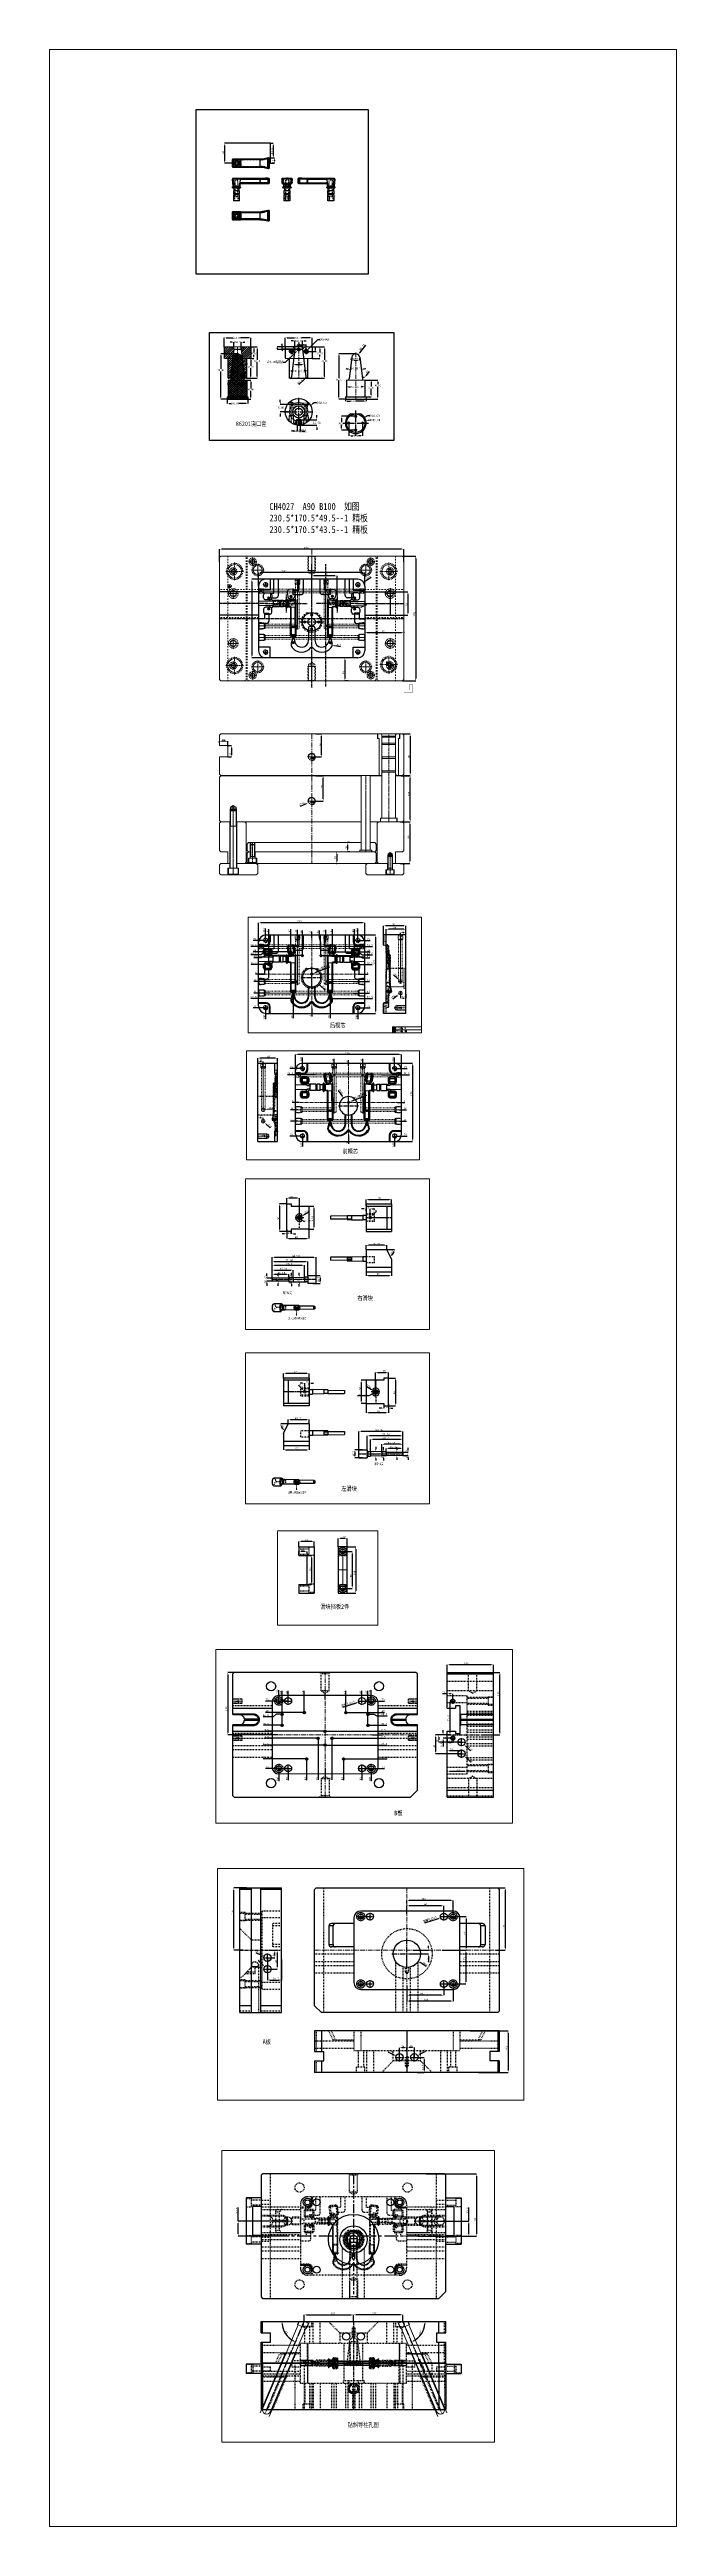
# Model space of a CAD drawing. Header units: millimetres. Extents: x 583 to 1942, y -5112 to 253.
import ezdxf
from ezdxf.enums import TextEntityAlignment as Align

# ---------------------------------------------------------------- set-up
doc = ezdxf.new("R2010")
doc.units = ezdxf.units.MM
doc.header["$LTSCALE"] = 16.335
doc.header["$PDMODE"] = 3
doc.header["$PDSIZE"] = 0.3125
for name, pattern in [('CENTER', [0.6, 0.375, -0.075, 0.075, -0.075]), ('DIVIDE', [31.75, 12.7, -6.35, 0, -6.35, 0, -6.35]), ('HIDDEN', [0.2, 0.1, -0.1])]:
    doc.linetypes.add(name, pattern=pattern)
doc.layers.get('0').update_dxf_attribs({"linetype": 'CONTINUOUS'})
doc.layers.get('Defpoints').update_dxf_attribs({"linetype": 'CONTINUOUS'})
for name, color, linetype, lineweight in [('center', 1, 'CENTER', 9), ('cool', 153, 'HIDDEN', 9), ('dim', 82, 'CONTINUOUS', 9), ('epin', 13, 'CONTINUOUS', 9), ('insert', 85, 'CONTINUOUS', 20), ('moldbase', 7, 'CONTINUOUS', 20), ('screw', 33, 'CONTINUOUS', 13), ('slide', 42, 'CONTINUOUS', 20)]:
    doc.layers.add(name, color=color, linetype=linetype, lineweight=lineweight)
doc.layers.add('DEFAULT_2', color=8, linetype='HIDDEN')
doc.styles.add('CHINA', font='txt.shx', dxfattribs={"bigfont": 'gbcbig.shx'})
doc.styles.add('ROMANC', font='romanc.shx', dxfattribs={"bigfont": 'gbcbig.shx'})
doc.styles.add('SEISO_TTF', font='')
doc.styles.get("Standard").update_dxf_attribs({"font": 'txt', "width": 0.8})
doc.styles.add('TXT', font='txt.shx', dxfattribs={"bigfont": 'gbcbig.shx'})
doc.styles.add('TXT05', font='txt.shx', dxfattribs={"width": 0.5, "bigfont": 'gbcbig.shx'})
doc.styles.get('SEISO_TTF').set_extended_font_data('Solid Edge ISO')
doc.dimstyles.new('ISO-25', dxfattribs={"dimtxt": 2.5, "dimasz": 2.5, "dimexe": 1.25, "dimexo": 0.625, "dimtad": 1, "dimdsep": 46, "dimtxsty": 'Standard', "dimcen": 2.5, "dimadec": 0, "dimazin": 0, "dimtfac": 1, "dimtmove": 0, "dimatfit": 3, "dimfxl": 0, "dimarcsym": 0})
doc.dimstyles.get("Standard").update_dxf_attribs({"dimtxt": 0.15625, "dimasz": 0.1875, "dimexe": 0.125, "dimexo": 0.0625, "dimtad": 0, "dimtih": 1, "dimtoh": 1, "dimdsep": 46, "dimtxsty": 'Standard', "dimcen": 0.09, "dimadec": 0, "dimazin": 0, "dimtp": 0.01, "dimtm": 0.01, "dimtfac": 1, "dimtofl": 0, "dimtmove": 0, "dimatfit": 3, "dimfxl": 0, "dimtolj": 1, "dimarcsym": 0})
doc.dimstyles.new('STANDARD$0', dxfattribs={"dimscale": 4, "dimtxt": 5, "dimasz": 5, "dimexe": 0, "dimexo": 0, "dimgap": 0, "dimtad": 1, "dimzin": 9, "dimdsep": 46, "dimtxsty": 'SEISO_TTF', "dimcen": 2, "dimclrd": 4, "dimclre": 4, "dimclrt": 6, "dimadec": 4, "dimazin": 2, "dimtfac": 1, "dimtofl": 0, "dimtmove": 0, "dimatfit": 3, "dimfxl": 0, "dimtolj": 1, "dimtzin": 0, "dimlwd": 9, "dimlwe": 9, "dimarcsym": 0})
doc.dimstyles.new('副本 11', dxfattribs={"dimtxt": 2.5, "dimasz": 2.5, "dimexe": 1.25, "dimexo": 0.625, "dimtad": 1, "dimdsep": 46, "dimtxsty": 'Standard', "dimcen": 2.5, "dimadec": 0, "dimazin": 0, "dimtfac": 1, "dimtmove": 0, "dimatfit": 3, "dimfxl": 0, "dimarcsym": 0})

# ---------------------------------------------------------------- blocks, each defined once
blk = doc.blocks.new('epin_ejp_5')
at = {"layer": 'epin'}
h = blk.add_hatch(dxfattribs=at)
h.set_pattern_fill('_ANSI31', color=123, scale=0.125, angle=90, style=0)
h.set_pattern_definition([(135, (-1062.761, -302.86763), (-0.280633, -0.280633), [])])
h.paths.add_polyline_path([(0, 2.5, 0.4142136), (-2.5, 0), (0, 0)])
h.paths.add_polyline_path([(2.5, 0), (0, 0), (0, -2.5, 0.4142136)])
at = {"layer": 'epin', "color": 1, "linetype": 'CENTER', "ltscale": 0.1}
for p, q in [((-2.75, 0), (2.75, 0)), ((0, -2.75), (0, 2.75))]:
    blk.add_line(p, q, dxfattribs=at)
at = {"layer": 'epin'}
blk.add_circle((0, 0), 2.5, dxfattribs=at)
at = {"layer": 'epin', "color": 6, "style": 'TXT05', "width": 0.5}
blk.add_text('%%c5', height=1.75, dxfattribs=at).set_placement((0.1, 0.25))
blk = doc.blocks.new('*D40')
at = {"color": 4, "lineweight": -2}
for p, q in [((1036.1, -909.1), (1036.1, -879.3)), ((1261.1, -879.3), (1041.1, -879.3)), ((1266.1, -909.1), (1266.1, -879.3))]:
    blk.add_line(p, q, dxfattribs=at)
at = {"color": 4}
for points in [[(1041.1, -878.5), (1041.1, -880.1), (1036.1, -879.3)], [(1261.1, -878.5), (1261.1, -880.1), (1266.1, -879.3)]]:
    blk.add_solid(points, dxfattribs=at)
at = {"layer": 'Defpoints', "color": 0}
for p in [(1036.1, -879.3), (1036.1, -909.1), (1266.1, -909.1)]:
    blk.add_point(p, dxfattribs=at)
at = {"color": 6, "insert": (1090.5, -876.8), "char_height": 5, "attachment_point": 5}
blk.add_mtext('230', dxfattribs=at)
blk = doc.blocks.new('*D41')
at = {"color": 4, "lineweight": -2}
for p, q in [((1051.1, -894.1), (1021.4, -894.1)), ((1021.4, -899.1), (1021.4, -1059.1)), ((1051.1, -1064.1), (1021.4, -1064.1))]:
    blk.add_line(p, q, dxfattribs=at)
at = {"color": 4}
for points in [[(1020.6, -899.1), (1022.2, -899.1), (1021.4, -894.1)], [(1020.6, -1059.1), (1022.2, -1059.1), (1021.4, -1064.1)]]:
    blk.add_solid(points, dxfattribs=at)
at = {"layer": 'Defpoints', "color": 0}
for p in [(1051.1, -894.1), (1021.4, -1064.1), (1051.1, -1064.1)]:
    blk.add_point(p, dxfattribs=at)
at = {"color": 6, "insert": (1018.9, -947.4), "char_height": 5, "attachment_point": 5, "rotation": 90}
blk.add_mtext('170', dxfattribs=at)
blk = doc.blocks.new('*D42')
at = {"color": 4, "lineweight": -2}
for p, q in [((1230.2, -1064.1), (1223.1, -1064.1)), ((1223.1, -1069.1), (1223.1, -1109.1)), ((1230.2, -1114.1), (1223.1, -1114.1))]:
    blk.add_line(p, q, dxfattribs=at)
at = {"color": 4}
for points in [[(1222.2, -1069.1), (1223.9, -1069.1), (1223.1, -1064.1)], [(1222.2, -1109.1), (1223.9, -1109.1), (1223.1, -1114.1)]]:
    blk.add_solid(points, dxfattribs=at)
at = {"layer": 'Defpoints', "color": 0}
for p in [(1230.2, -1064.1), (1223.1, -1114.1), (1230.2, -1114.1)]:
    blk.add_point(p, dxfattribs=at)
at = {"color": 6, "insert": (1220.6, -1096.6), "char_height": 5, "attachment_point": 5, "rotation": 90}
blk.add_mtext('50', dxfattribs=at)
blk = doc.blocks.new('*D43')
at = {"color": 4, "lineweight": -2}
for p, q in [((1348.1, -844.1), (1376.6, -844.1)), ((1376.6, -849.1), (1376.6, -1109.1)), ((1348.1, -1114.1), (1376.6, -1114.1))]:
    blk.add_line(p, q, dxfattribs=at)
at = {"color": 4}
for points in [[(1375.7, -849.1), (1377.4, -849.1), (1376.6, -844.1)], [(1375.7, -1109.1), (1377.4, -1109.1), (1376.6, -1114.1)]]:
    blk.add_solid(points, dxfattribs=at)
at = {"layer": 'Defpoints', "color": 0}
for p in [(1348.1, -844.1), (1348.1, -1114.1), (1376.6, -1114.1)]:
    blk.add_point(p, dxfattribs=at)
at = {"color": 6, "insert": (1374.1, -970.1), "char_height": 5, "attachment_point": 5, "rotation": 90}
blk.add_mtext('270', dxfattribs=at)
blk = doc.blocks.new('*D44')
at = {"color": 4, "lineweight": -2}
for p, q in [((951.1, -856.4), (951.1, -828.8)), ((1346.1, -828.8), (956.1, -828.8)), ((1351.1, -856.4), (1351.1, -828.8))]:
    blk.add_line(p, q, dxfattribs=at)
at = {"color": 4}
for points in [[(956.1, -828), (956.1, -829.7), (951.1, -828.8)], [(1346.1, -828), (1346.1, -829.7), (1351.1, -828.8)]]:
    blk.add_solid(points, dxfattribs=at)
at = {"layer": 'Defpoints', "color": 0}
for p in [(951.1, -828.8), (951.1, -856.4), (1351.1, -856.4)]:
    blk.add_point(p, dxfattribs=at)
at = {"color": 6, "insert": (1139.1, -826.3), "char_height": 5, "attachment_point": 5}
blk.add_mtext('400', dxfattribs=at)
blk = doc.blocks.new('*D45')
at = {"color": 4, "lineweight": -2}
for p, q in [((1266.1, -1008.1), (1266.1, -1009.9)), ((1346.1, -1009.9), (1271.1, -1009.9)), ((1351.1, -1008.1), (1351.1, -1009.9))]:
    blk.add_line(p, q, dxfattribs=at)
at = {"color": 4}
for points in [[(1271.1, -1009.1), (1271.1, -1010.7), (1266.1, -1009.9)], [(1346.1, -1009.1), (1346.1, -1010.7), (1351.1, -1009.9)]]:
    blk.add_solid(points, dxfattribs=at)
at = {"layer": 'Defpoints', "color": 0}
for p in [(1266.1, -1008.1), (1266.1, -1009.9), (1351.1, -1008.1)]:
    blk.add_point(p, dxfattribs=at)
at = {"color": 6, "insert": (1306.1, -1007.4), "char_height": 5, "attachment_point": 5}
blk.add_mtext('85', dxfattribs=at)
blk = doc.blocks.new('screw_m16_g')
at = {"layer": 'screw', "color": 1, "linetype": 'CENTER', "ltscale": 0.497582}
for p, q in [((-8.8, 0), (8.8, 0)), ((0, -8.8), (0, 8.8))]:
    blk.add_line(p, q, dxfattribs=at)
at = {"layer": 'screw', "color": 33, "linetype": 'HIDDEN', "ltscale": 0.497582}
blk.add_circle((0, 0), 7, dxfattribs=at)
at = {"layer": 'screw', "color": 92, "linetype": 'HIDDEN', "ltscale": 0.497582}
blk.add_arc((0, 0), 8, 270, 180, dxfattribs=at)
at = {"layer": 'screw', "color": 6, "style": 'TXT'}
blk.add_text('M16', height=3.2, dxfattribs=at).set_placement((-2.72, -4))
blk = doc.blocks.new('*D47')
at = {"color": 4, "lineweight": -2}
for p, q in [((1343.2, -1419.6), (1363.8, -1419.6)), ((1363.8, -1424.6), (1363.8, -1504.6)), ((1343.2, -1509.6), (1363.8, -1509.6))]:
    blk.add_line(p, q, dxfattribs=at)
at = {"color": 4}
for points in [[(1363, -1424.6), (1364.7, -1424.6), (1363.8, -1419.6)], [(1363, -1504.6), (1364.7, -1504.6), (1363.8, -1509.6)]]:
    blk.add_solid(points, dxfattribs=at)
at = {"layer": 'Defpoints', "color": 0}
for p in [(1343.2, -1419.6), (1343.2, -1509.6), (1363.8, -1509.6)]:
    blk.add_point(p, dxfattribs=at)
at = {"color": 6, "insert": (1361.3, -1452.7), "char_height": 5, "attachment_point": 5, "rotation": 90}
blk.add_mtext('90', dxfattribs=at)
blk = doc.blocks.new('*D48')
at = {"color": 4, "lineweight": -2}
for p, q in [((1345, -1319.6), (1364.7, -1319.6)), ((1364.7, -1414.6), (1364.7, -1324.6)), ((1348.1, -1419.6), (1364.7, -1419.6))]:
    blk.add_line(p, q, dxfattribs=at)
at = {"color": 4}
for points in [[(1363.9, -1324.6), (1365.6, -1324.6), (1364.7, -1319.6)], [(1363.9, -1414.6), (1365.6, -1414.6), (1364.7, -1419.6)]]:
    blk.add_solid(points, dxfattribs=at)
at = {"layer": 'Defpoints', "color": 0}
for p in [(1345, -1319.6), (1364.7, -1319.6), (1348.1, -1419.6)]:
    blk.add_point(p, dxfattribs=at)
at = {"color": 6, "insert": (1362.2, -1359.2), "char_height": 5, "attachment_point": 5, "rotation": 90}
blk.add_mtext('100', dxfattribs=at)
blk = doc.blocks.new('*D49')
at = {"color": 4, "lineweight": -2}
for p, q in [((1348.1, -1229.1), (1364.5, -1229.1)), ((1364.5, -1234.1), (1364.5, -1314.1)), ((1348.1, -1319.1), (1364.5, -1319.1))]:
    blk.add_line(p, q, dxfattribs=at)
at = {"color": 4}
for points in [[(1363.6, -1234.1), (1365.3, -1234.1), (1364.5, -1229.1)], [(1363.6, -1314.1), (1365.3, -1314.1), (1364.5, -1319.1)]]:
    blk.add_solid(points, dxfattribs=at)
at = {"layer": 'Defpoints', "color": 0}
for p in [(1348.1, -1229.1), (1348.1, -1319.1), (1364.5, -1319.1)]:
    blk.add_point(p, dxfattribs=at)
at = {"color": 6, "insert": (1362, -1278.1), "char_height": 5, "attachment_point": 5, "rotation": 90}
blk.add_mtext('90', dxfattribs=at)
blk = doc.blocks.new('*D50')
at = {"color": 4, "lineweight": -2}
for p, q in [((1159.9, -1229.1), (1172.3, -1229.1)), ((1159.9, -1279.1), (1172.3, -1279.1)), ((1172.3, -1274.1), (1172.3, -1234.1))]:
    blk.add_line(p, q, dxfattribs=at)
at = {"color": 4}
for points in [[(1171.4, -1234.1), (1173.1, -1234.1), (1172.3, -1229.1)], [(1171.4, -1274.1), (1173.1, -1274.1), (1172.3, -1279.1)]]:
    blk.add_solid(points, dxfattribs=at)
at = {"layer": 'Defpoints', "color": 0}
for p in [(1159.9, -1229.1), (1172.3, -1229.1), (1159.9, -1279.1)]:
    blk.add_point(p, dxfattribs=at)
at = {"color": 6, "insert": (1169.8, -1252), "char_height": 5, "attachment_point": 5, "rotation": 90}
blk.add_mtext('50', dxfattribs=at)
blk = doc.blocks.new('*D51')
at = {"color": 4, "lineweight": -2}
for p, q in [((1159.9, -1319.6), (1176.1, -1319.6)), ((1176.1, -1369.6), (1176.1, -1324.6)), ((1159.9, -1374.6), (1176.1, -1374.6))]:
    blk.add_line(p, q, dxfattribs=at)
at = {"color": 4}
for points in [[(1175.3, -1324.6), (1176.9, -1324.6), (1176.1, -1319.6)], [(1175.3, -1369.6), (1176.9, -1369.6), (1176.1, -1374.6)]]:
    blk.add_solid(points, dxfattribs=at)
at = {"layer": 'Defpoints', "color": 0}
for p in [(1159.9, -1319.6), (1176.1, -1319.6), (1159.9, -1374.6)]:
    blk.add_point(p, dxfattribs=at)
at = {"color": 6, "insert": (1173.6, -1343.2), "char_height": 5, "attachment_point": 5, "rotation": 90}
blk.add_mtext('55', dxfattribs=at)
blk = doc.blocks.new('*D52')
at = {"color": 4, "lineweight": -2}
for p, q in [((1233.7, -1464.6), (1228.8, -1464.6)), ((1228.8, -1469.6), (1228.8, -1479.6)), ((1233.7, -1484.6), (1228.8, -1484.6))]:
    blk.add_line(p, q, dxfattribs=at)
at = {"color": 4}
for points in [[(1228, -1469.6), (1229.6, -1469.6), (1228.8, -1464.6)], [(1228, -1479.6), (1229.6, -1479.6), (1228.8, -1484.6)]]:
    blk.add_solid(points, dxfattribs=at)
at = {"layer": 'Defpoints', "color": 0}
for p in [(1228.8, -1484.6), (1233.7, -1464.6), (1233.7, -1484.6)]:
    blk.add_point(p, dxfattribs=at)
at = {"color": 6, "insert": (1226.3, -1475), "char_height": 5, "attachment_point": 5, "rotation": 90}
blk.add_mtext('20', dxfattribs=at)
blk = doc.blocks.new('*D53')
at = {"color": 4, "lineweight": -2}
for p, q in [((1205.1, -1484.6), (1205.4, -1484.6)), ((1205.4, -1489.6), (1205.4, -1504.6)), ((1205.1, -1509.6), (1205.4, -1509.6))]:
    blk.add_line(p, q, dxfattribs=at)
at = {"color": 4}
for points in [[(1204.6, -1489.6), (1206.3, -1489.6), (1205.4, -1484.6)], [(1204.6, -1504.6), (1206.3, -1504.6), (1205.4, -1509.6)]]:
    blk.add_solid(points, dxfattribs=at)
at = {"layer": 'Defpoints', "color": 0}
for p in [(1205.1, -1484.6), (1205.1, -1509.6), (1205.4, -1509.6)]:
    blk.add_point(p, dxfattribs=at)
at = {"color": 6, "insert": (1202.9, -1497.1), "char_height": 5, "attachment_point": 5, "rotation": 90}
blk.add_mtext('25', dxfattribs=at)
blk = doc.blocks.new('*D54')
at = {"color": 4, "lineweight": -2}
for p, q in [((1057.3, 18.5), (1070.2, 18.5)), ((1059.1, 7.2), (1070.2, 7.2)), ((1070.2, 13.5), (1070.2, 12.2))]:
    blk.add_line(p, q, dxfattribs=at)
at = {"color": 4}
for points in [[(1069.4, 13.5), (1071.1, 13.5), (1070.2, 18.5)], [(1069.4, 12.2), (1071.1, 12.2), (1070.2, 7.2)]]:
    blk.add_solid(points, dxfattribs=at)
at = {"layer": 'Defpoints', "color": 0}
for p in [(1057.3, 18.5), (1059.1, 7.2), (1070.2, 7.2)]:
    blk.add_point(p, dxfattribs=at)
at = {"color": 6, "insert": (1067.7, 13.5), "char_height": 5, "attachment_point": 5, "rotation": 90}
blk.add_mtext('11.4', dxfattribs=at)
blk = doc.blocks.new('*D55')
at = {"color": 4, "lineweight": -2}
for p, q in [((993.6, 50.2), (962.5, 50.2)), ((962.5, 45.2), (962.5, 12.2)), ((988.1, 7.2), (962.5, 7.2))]:
    blk.add_line(p, q, dxfattribs=at)
at = {"color": 4}
for points in [[(961.7, 45.2), (963.4, 45.2), (962.5, 50.2)], [(961.7, 12.2), (963.4, 12.2), (962.5, 7.2)]]:
    blk.add_solid(points, dxfattribs=at)
at = {"layer": 'Defpoints', "color": 0}
for p in [(962.5, 7.2), (988.1, 7.2), (993.6, 50.2)]:
    blk.add_point(p, dxfattribs=at)
at = {"color": 6, "insert": (960, 30.5), "char_height": 5, "attachment_point": 5, "rotation": 90}
blk.add_mtext('43', dxfattribs=at)
blk = doc.blocks.new('*D56')
at = {"color": 4, "lineweight": -2}
for p, q in [((1061.6, 50.2), (1067.9, 50.2)), ((1061.6, 18.5), (1067.9, 18.5)), ((1067.9, 45.2), (1067.9, 23.5))]:
    blk.add_line(p, q, dxfattribs=at)
at = {"color": 4}
for points in [[(1067, 45.2), (1068.7, 45.2), (1067.9, 50.2)], [(1067, 23.5), (1068.7, 23.5), (1067.9, 18.5)]]:
    blk.add_solid(points, dxfattribs=at)
at = {"layer": 'Defpoints', "color": 0}
for p in [(1061.6, 50.2), (1061.6, 18.5), (1067.9, 18.5)]:
    blk.add_point(p, dxfattribs=at)
at = {"color": 6, "insert": (1065.4, 33.2), "char_height": 5, "attachment_point": 5, "rotation": 90}
blk.add_mtext('31.6', dxfattribs=at)
blk = doc.blocks.new('screw_m10_g')
at = {"layer": 'screw', "color": 1, "linetype": 'CENTER', "ltscale": 0.310989}
for p, q in [((-5.5, 0), (5.5, 0)), ((0, -5.5), (0, 5.5))]:
    blk.add_line(p, q, dxfattribs=at)
at = {"layer": 'screw', "linetype": 'HIDDEN', "ltscale": 0.310989}
blk.add_circle((0, 0), 4.25, dxfattribs=at)
at = {"layer": 'screw', "color": 92, "linetype": 'HIDDEN', "ltscale": 0.310989}
blk.add_arc((0, 0), 5, 270, 180, dxfattribs=at)
at = {"layer": 'screw', "color": 6, "style": 'TXT'}
blk.add_text('M10', height=2, dxfattribs=at).set_placement((-1.7, -2.5))
blk = doc.blocks.new('screw_m8_g')
at = {"layer": 'screw', "color": 1, "linetype": 'CENTER', "ltscale": 0.248791}
for p, q in [((-4.4, 0), (4.4, 0)), ((0, -4.4), (0, 4.4))]:
    blk.add_line(p, q, dxfattribs=at)
at = {"layer": 'screw', "linetype": 'HIDDEN', "ltscale": 0.248791}
blk.add_circle((0, 0), 3.4, dxfattribs=at)
at = {"layer": 'screw', "color": 92, "linetype": 'HIDDEN', "ltscale": 0.248791}
blk.add_arc((0, 0), 4, 270, 180, dxfattribs=at)
at = {"layer": 'screw', "color": 6, "style": 'TXT'}
blk.add_text('M8', height=1.6, dxfattribs=at).set_placement((-1.36, -2))
blk = doc.blocks.new('*D85')
at = {"color": 0, "lineweight": -2}
for p, q in [((1151.8, -390.7), (1168.8, -390.7)), ((1151.9, -415.7), (1168.8, -415.7)), ((1168.8, -394.7), (1168.8, -402.6)), ((1168.8, -411.7), (1168.8, -407.8))]:
    blk.add_line(p, q, dxfattribs=at)
at = {"color": 0}
for points in [[(1168.1, -394.7), (1169.5, -394.7), (1168.8, -390.7)], [(1168.1, -411.7), (1169.5, -411.7), (1168.8, -415.7)]]:
    blk.add_solid(points, dxfattribs=at)
at = {"layer": 'Defpoints', "color": 0}
for p in [(1151.8, -390.7), (1151.9, -415.7), (1168.8, -415.7)]:
    blk.add_point(p, dxfattribs=at)
at = {"color": 0, "insert": (1168.8, -405.2), "char_height": 4, "attachment_point": 5}
blk.add_mtext('\\A1;25.00', dxfattribs=at)
blk = doc.blocks.new('*D65')
at = {"color": 0, "lineweight": -2}
for p, q in [((1147.9, -390.7), (1178.6, -390.7)), ((1178.6, -394.7), (1178.6, -418.8)), ((1178.6, -454.7), (1178.6, -424)), ((1140.7, -458.7), (1178.6, -458.7))]:
    blk.add_line(p, q, dxfattribs=at)
at = {"color": 0}
for points in [[(1178, -394.7), (1179.3, -394.7), (1178.6, -390.7)], [(1178, -454.7), (1179.3, -454.7), (1178.6, -458.7)]]:
    blk.add_solid(points, dxfattribs=at)
at = {"layer": 'Defpoints', "color": 0}
for p in [(1147.9, -390.7), (1140.7, -458.7), (1178.6, -458.7)]:
    blk.add_point(p, dxfattribs=at)
at = {"color": 0, "insert": (1178.6, -421.4), "char_height": 4, "attachment_point": 5}
blk.add_mtext('\\A1;68.00', dxfattribs=at)
blk = doc.blocks.new('*D66')
at = {"color": 0, "lineweight": -2}
for p, q in [((1093.9, -391.7), (1093.9, -371.1)), ((1097.9, -371.1), (1113.2, -371.1)), ((1147.9, -371.1), (1129.4, -371.1)), ((1151.9, -391.7), (1151.9, -371.1))]:
    blk.add_line(p, q, dxfattribs=at)
at = {"color": 0}
for points in [[(1097.9, -370.4), (1097.9, -371.8), (1093.9, -371.1)], [(1147.9, -370.4), (1147.9, -371.8), (1151.9, -371.1)]]:
    blk.add_solid(points, dxfattribs=at)
at = {"layer": 'Defpoints', "color": 0}
for p in [(1093.9, -371.1), (1093.9, -391.7), (1151.9, -391.7)]:
    blk.add_point(p, dxfattribs=at)
at = {"color": 0, "insert": (1121.3, -371.1), "char_height": 4, "attachment_point": 5}
blk.add_mtext('\\A1;%%c58.00', dxfattribs=at)
blk = doc.blocks.new('*D67')
at = {"color": 0, "lineweight": -2}
for p, q in [((1140.4, -400.7), (1161, -400.7)), ((1146.2, -390.7), (1161, -390.7)), ((1159.7, -398.7), (1159.7, -392.7))]:
    blk.add_line(p, q, dxfattribs=at)
at = {"color": 0}
for points in [[(1159.4, -392.7), (1160, -392.7), (1159.7, -390.7)], [(1159.4, -398.7), (1160, -398.7), (1159.7, -400.7)]]:
    blk.add_solid(points, dxfattribs=at)
at = {"layer": 'Defpoints', "color": 0}
for p in [(1139.7, -400.7), (1145.5, -390.7), (1159.7, -390.7)]:
    blk.add_point(p, dxfattribs=at)
at = {"color": 0, "insert": (1157.8, -395), "char_height": 2.5, "attachment_point": 5, "rotation": 90}
blk.add_mtext('10', dxfattribs=at)
blk = doc.blocks.new('*D68')
at = {"color": 0, "lineweight": -2}
for p, q in [((1122.9, -392.6), (1122.9, -385.7)), ((1136.9, -387), (1124.9, -387)), ((1138.9, -402.1), (1138.9, -385.7))]:
    blk.add_line(p, q, dxfattribs=at)
at = {"color": 0}
for points in [[(1124.9, -386.6), (1124.9, -387.3), (1122.9, -387)], [(1136.9, -386.6), (1136.9, -387.3), (1138.9, -387)]]:
    blk.add_solid(points, dxfattribs=at)
at = {"layer": 'Defpoints', "color": 0}
for p in [(1122.9, -387), (1122.9, -393.2), (1138.9, -402.7)]:
    blk.add_point(p, dxfattribs=at)
at = {"color": 0, "insert": (1133.2, -385.1), "char_height": 2.5, "attachment_point": 5}
blk.add_mtext('16', dxfattribs=at)
blk = doc.blocks.new('*D69')
at = {"color": 0, "lineweight": -2}
for p, q in [((1224.1, -498.7), (1224.1, -508.4)), ((1228.1, -508.4), (1234, -508.4)), ((1265.1, -508.4), (1247, -508.4)), ((1269.1, -498.7), (1269.1, -508.4))]:
    blk.add_line(p, q, dxfattribs=at)
at = {"color": 0}
for points in [[(1228.1, -507.8), (1228.1, -509.1), (1224.1, -508.4)], [(1265.1, -507.8), (1265.1, -509.1), (1269.1, -508.4)]]:
    blk.add_solid(points, dxfattribs=at)
at = {"layer": 'Defpoints', "color": 0}
for p in [(1224.1, -498.7), (1224.1, -508.4), (1269.1, -498.7)]:
    blk.add_point(p, dxfattribs=at)
at = {"color": 0, "insert": (1240.5, -508.4), "char_height": 4, "attachment_point": 5}
blk.add_mtext('\\A1;45.00', dxfattribs=at)
blk = doc.blocks.new('*D70')
at = {"color": 0, "lineweight": -2}
for p, q in [((1246.6, -405.7), (1210, -405.7)), ((1210, -409.7), (1210, -458.6)), ((1210, -499.7), (1210, -463.9)), ((1226.8, -503.7), (1210, -503.7))]:
    blk.add_line(p, q, dxfattribs=at)
at = {"color": 0}
for points in [[(1209.3, -409.7), (1210.7, -409.7), (1210, -405.7)], [(1209.3, -499.7), (1210.7, -499.7), (1210, -503.7)]]:
    blk.add_solid(points, dxfattribs=at)
at = {"layer": 'Defpoints', "color": 0}
for p in [(1246.6, -405.7), (1210, -503.7), (1226.8, -503.7)]:
    blk.add_point(p, dxfattribs=at)
at = {"color": 0, "insert": (1210, -461.2), "char_height": 4, "attachment_point": 5}
blk.add_mtext('\\A1;98.00', dxfattribs=at)
blk = doc.blocks.new('*D71')
at = {"color": 0, "lineweight": -2}
for p, q in [((1266.6, -462.7), (1294.7, -462.7)), ((1294.7, -466.7), (1294.7, -471.9)), ((1294.7, -499.7), (1294.7, -477.1)), ((1269.1, -503.7), (1294.7, -503.7))]:
    blk.add_line(p, q, dxfattribs=at)
at = {"color": 0}
for points in [[(1294, -466.7), (1295.3, -466.7), (1294.7, -462.7)], [(1294, -499.7), (1295.3, -499.7), (1294.7, -503.7)]]:
    blk.add_solid(points, dxfattribs=at)
at = {"layer": 'Defpoints', "color": 0}
for p in [(1266.6, -462.7), (1269.1, -503.7), (1294.7, -503.7)]:
    blk.add_point(p, dxfattribs=at)
at = {"color": 0, "insert": (1294.7, -474.5), "char_height": 4, "attachment_point": 5}
blk.add_mtext('\\A1;41.00', dxfattribs=at)
blk = doc.blocks.new('*D86')
at = {"color": 0, "lineweight": -2}
for p, q in [((1019.4, -390.7), (1026, -390.7)), ((1019.4, -415.7), (1026, -415.7)), ((1026, -394.7), (1026, -402.6)), ((1026, -411.7), (1026, -407.8))]:
    blk.add_line(p, q, dxfattribs=at)
at = {"color": 0}
for points in [[(1025.4, -394.7), (1026.7, -394.7), (1026, -390.7)], [(1025.4, -411.7), (1026.7, -411.7), (1026, -415.7)]]:
    blk.add_solid(points, dxfattribs=at)
at = {"layer": 'Defpoints', "color": 0}
for p in [(1019.4, -390.7), (1019.4, -415.7), (1026, -415.7)]:
    blk.add_point(p, dxfattribs=at)
at = {"color": 0, "insert": (1026, -405.2), "char_height": 4, "attachment_point": 5}
blk.add_mtext('\\A1;25.00', dxfattribs=at)
blk = doc.blocks.new('*D72')
at = {"color": 0, "lineweight": -2}
for p, q in [((1015.4, -390.7), (1032.9, -390.7)), ((1032.9, -394.7), (1032.9, -418.8)), ((1032.9, -454.7), (1032.9, -424)), ((1010.4, -458.7), (1032.9, -458.7))]:
    blk.add_line(p, q, dxfattribs=at)
at = {"color": 0}
for points in [[(1032.3, -394.7), (1033.6, -394.7), (1032.9, -390.7)], [(1032.3, -454.7), (1033.6, -454.7), (1032.9, -458.7)]]:
    blk.add_solid(points, dxfattribs=at)
at = {"layer": 'Defpoints', "color": 0}
for p in [(1015.4, -390.7), (1010.4, -458.7), (1032.9, -458.7)]:
    blk.add_point(p, dxfattribs=at)
at = {"color": 0, "insert": (1032.9, -421.4), "char_height": 4, "attachment_point": 5}
blk.add_mtext('\\A1;68.00', dxfattribs=at)
blk = doc.blocks.new('*D73')
at = {"color": 0, "lineweight": -2}
for p, q in [((961.4, -391.7), (961.4, -371.1)), ((965.4, -371.1), (980.7, -371.1)), ((1015.4, -371.1), (996.8, -371.1)), ((1019.4, -391.7), (1019.4, -371.1))]:
    blk.add_line(p, q, dxfattribs=at)
at = {"color": 0}
for points in [[(965.4, -370.5), (965.4, -371.8), (961.4, -371.1)], [(1015.4, -370.5), (1015.4, -371.8), (1019.4, -371.1)]]:
    blk.add_solid(points, dxfattribs=at)
at = {"layer": 'Defpoints', "color": 0}
for p in [(961.4, -371.1), (961.4, -391.7), (1019.4, -391.7)]:
    blk.add_point(p, dxfattribs=at)
at = {"color": 0, "insert": (988.7, -371.1), "char_height": 4, "attachment_point": 5}
blk.add_mtext('\\A1;%%c58.00', dxfattribs=at)
blk = doc.blocks.new('*D74')
at = {"color": 0, "lineweight": -2}
for p, q in [((978.4, -380.8), (974.4, -380.8)), ((982.4, -395.7), (982.4, -380.8)), ((998.4, -395.7), (998.4, -380.8)), ((1002.4, -380.8), (1006.4, -380.8))]:
    blk.add_line(p, q, dxfattribs=at)
at = {"color": 0}
for points in [[(978.4, -380.1), (978.4, -381.4), (982.4, -380.8)], [(1002.4, -380.1), (1002.4, -381.4), (998.4, -380.8)]]:
    blk.add_solid(points, dxfattribs=at)
at = {"layer": 'Defpoints', "color": 0}
for p in [(982.4, -395.7), (998.4, -380.8), (998.4, -395.7)]:
    blk.add_point(p, dxfattribs=at)
at = {"color": 0, "insert": (990.4, -380.8), "char_height": 4, "attachment_point": 5}
blk.add_mtext('\\A1;%%c16.00', dxfattribs=at)
blk = doc.blocks.new('*D87')
at = {"color": 0, "lineweight": -2}
for p, q in [((967.9, -503.7), (967.9, -513.4)), ((971.9, -513.4), (976.2, -513.4)), ((1008.9, -513.4), (992.4, -513.4)), ((1012.9, -503.7), (1012.9, -513.4))]:
    blk.add_line(p, q, dxfattribs=at)
at = {"color": 0}
for points in [[(971.9, -512.8), (971.9, -514.1), (967.9, -513.4)], [(1008.9, -512.8), (1008.9, -514.1), (1012.9, -513.4)]]:
    blk.add_solid(points, dxfattribs=at)
at = {"layer": 'Defpoints', "color": 0}
for p in [(967.9, -503.7), (967.9, -513.4), (1012.9, -503.7)]:
    blk.add_point(p, dxfattribs=at)
at = {"color": 0, "insert": (984.3, -513.4), "char_height": 4, "attachment_point": 5}
blk.add_mtext('\\A1;%%c45.00', dxfattribs=at)
blk = doc.blocks.new('*D75')
at = {"color": 0, "lineweight": -2}
for p, q in [((1010.4, -462.7), (1018.9, -462.7)), ((1018.9, -466.7), (1018.9, -480.6)), ((1010.2, -503.7), (1018.9, -503.7)), ((1018.9, -499.7), (1018.9, -485.8))]:
    blk.add_line(p, q, dxfattribs=at)
at = {"color": 0}
for points in [[(1018.3, -466.7), (1019.6, -466.7), (1018.9, -462.7)], [(1018.3, -499.7), (1019.6, -499.7), (1018.9, -503.7)]]:
    blk.add_solid(points, dxfattribs=at)
at = {"layer": 'Defpoints', "color": 0}
for p in [(1010.4, -462.7), (1010.2, -503.7), (1018.9, -503.7)]:
    blk.add_point(p, dxfattribs=at)
at = {"color": 0, "insert": (1018.9, -483.2), "char_height": 4, "attachment_point": 5}
blk.add_mtext('\\A1;41.00', dxfattribs=at)
blk = doc.blocks.new('*D76')
at = {"color": 0, "lineweight": -2}
for p, q in [((990.4, -405.7), (953.9, -405.7)), ((953.9, -409.7), (953.9, -438.7)), ((953.9, -499.7), (953.9, -443.9)), ((971.5, -503.7), (953.9, -503.7))]:
    blk.add_line(p, q, dxfattribs=at)
at = {"color": 0}
for points in [[(953.3, -409.7), (954.6, -409.7), (953.9, -405.7)], [(953.3, -499.7), (954.6, -499.7), (953.9, -503.7)]]:
    blk.add_solid(points, dxfattribs=at)
at = {"layer": 'Defpoints', "color": 0}
for p in [(990.4, -405.7), (953.9, -503.7), (971.5, -503.7)]:
    blk.add_point(p, dxfattribs=at)
at = {"color": 0, "insert": (953.9, -441.3), "char_height": 4, "attachment_point": 5}
blk.add_mtext('\\A1;98.00', dxfattribs=at)
blk = doc.blocks.new('*D77')
at = {"color": 0, "lineweight": -2}
for p, q in [((1017.9, -415.7), (1019.3, -415.7)), ((1019.3, -419.7), (1019.3, -431.5)), ((1010.4, -458.7), (1019.3, -458.7)), ((1019.3, -454.7), (1019.3, -436.8))]:
    blk.add_line(p, q, dxfattribs=at)
at = {"color": 0}
for points in [[(1018.6, -419.7), (1020, -419.7), (1019.3, -415.7)], [(1018.6, -454.7), (1020, -454.7), (1019.3, -458.7)]]:
    blk.add_solid(points, dxfattribs=at)
at = {"layer": 'Defpoints', "color": 0}
for p in [(1017.9, -415.7), (1010.4, -458.7), (1019.3, -458.7)]:
    blk.add_point(p, dxfattribs=at)
at = {"color": 0, "insert": (1019.3, -434.2), "char_height": 4, "attachment_point": 5}
blk.add_mtext('\\A1;43.00', dxfattribs=at)
blk = doc.blocks.new('*D78')
at = {"color": 0, "lineweight": -2}
for p, q in [((1243.8, -540.9), (1215.5, -540.9)), ((1215.5, -544.9), (1215.5, -554)), ((1215.5, -566.9), (1215.5, -559.3)), ((1243.8, -570.9), (1215.5, -570.9))]:
    blk.add_line(p, q, dxfattribs=at)
at = {"color": 0}
for points in [[(1214.9, -544.9), (1216.2, -544.9), (1215.5, -540.9)], [(1214.9, -566.9), (1216.2, -566.9), (1215.5, -570.9)]]:
    blk.add_solid(points, dxfattribs=at)
at = {"layer": 'Defpoints', "color": 0}
for p in [(1215.5, -540.9), (1243.8, -540.9), (1243.8, -570.9)]:
    blk.add_point(p, dxfattribs=at)
at = {"color": 0, "insert": (1215.5, -556.6), "char_height": 4, "attachment_point": 5}
blk.add_mtext('\\A1;30.00', dxfattribs=at)
blk = doc.blocks.new('*D88')
at = {"color": 0, "lineweight": -2}
for p, q in [((1163.4, -375.3), (1144.1, -395.3)), ((1167.9, -375.3), (1163.4, -375.3))]:
    blk.add_line(p, q, dxfattribs=at)
at = {"color": 0}
blk.add_solid([(1143.6, -394.8), (1144.7, -395.8), (1141, -398.6)], dxfattribs=at)
at = {"layer": 'Defpoints', "color": 0}
for p in [(1136.9, -402.9), (1141, -398.6)]:
    blk.add_point(p, dxfattribs=at)
at = {"color": 0, "insert": (1179.1, -375.3), "char_height": 4.5, "attachment_point": 5}
blk.add_mtext('\\A1;%%C5{\\fSimSun|b0|i0|c134|p2;水路孔}', dxfattribs=at)
blk = doc.blocks.new('*D89')
at = {"color": 0, "lineweight": -2}
for p, q in [((1122.9, -548.5), (1162.3, -548.5)), ((1122.9, -560.5), (1162.3, -560.5)), ((1162.3, -543.5), (1162.3, -538.5)), ((1162.3, -565.5), (1162.3, -570.5))]:
    blk.add_line(p, q, dxfattribs=at)
at = {"color": 0}
for points in [[(1161.4, -543.5), (1163.1, -543.5), (1162.3, -548.5)], [(1161.4, -565.5), (1163.1, -565.5), (1162.3, -560.5)]]:
    blk.add_solid(points, dxfattribs=at)
at = {"layer": 'Defpoints', "color": 0}
for p in [(1122.9, -548.5), (1122.9, -560.5), (1162.3, -560.5)]:
    blk.add_point(p, dxfattribs=at)
at = {"color": 0, "insert": (1162.3, -555.2), "char_height": 5, "attachment_point": 5}
blk.add_mtext('\\A1;12.00', dxfattribs=at)
blk = doc.blocks.new('*D90')
at = {"color": 0, "lineweight": -2}
for p, q in [((1114.9, -573.2), (1109.9, -573.2)), ((1119.9, -560.3), (1119.9, -573.2)), ((1125.9, -560.3), (1125.9, -573.2)), ((1130.9, -573.2), (1135.9, -573.2))]:
    blk.add_line(p, q, dxfattribs=at)
at = {"color": 0}
for points in [[(1114.9, -572.4), (1114.9, -574.1), (1119.9, -573.2)], [(1130.9, -572.4), (1130.9, -574.1), (1125.9, -573.2)]]:
    blk.add_solid(points, dxfattribs=at)
at = {"layer": 'Defpoints', "color": 0}
for p in [(1119.9, -560.3), (1119.9, -573.2), (1125.9, -560.3)]:
    blk.add_point(p, dxfattribs=at)
at = {"color": 0, "insert": (1122.9, -573.2), "char_height": 5, "attachment_point": 5}
blk.add_mtext('\\A1;%%C6.00{\\fSimSun|b0|i0|c134|p2;销钉孔}', dxfattribs=at)
blk = doc.blocks.new('*D91')
at = {"color": 0, "lineweight": -2}
for p, q in [((1120.2, -390.7), (1076, -390.7)), ((1122.3, -396.7), (1076, -396.7)), ((1077.2, -394.7), (1077.2, -392.7))]:
    blk.add_line(p, q, dxfattribs=at)
at = {"color": 0}
for points in [[(1076.9, -392.7), (1077.6, -392.7), (1077.2, -390.7)], [(1076.9, -394.7), (1077.6, -394.7), (1077.2, -396.7)]]:
    blk.add_solid(points, dxfattribs=at)
at = {"layer": 'Defpoints', "color": 0}
for p in [(1077.2, -390.7), (1120.8, -390.7), (1122.9, -396.7)]:
    blk.add_point(p, dxfattribs=at)
at = {"color": 0, "insert": (1075.4, -393.2), "char_height": 2.5, "attachment_point": 5, "rotation": 90}
blk.add_mtext('6', dxfattribs=at)
blk = doc.blocks.new('*D92')
at = {"color": 0, "lineweight": -2}
for p, q in [((970.4, -472.7), (970.4, -468.7)), ((974.4, -468.7), (976.1, -468.7)), ((1006.4, -468.7), (990.6, -468.7)), ((1010.4, -472.7), (1010.4, -468.7))]:
    blk.add_line(p, q, dxfattribs=at)
at = {"color": 0}
for points in [[(974.4, -468), (974.4, -469.4), (970.4, -468.7)], [(1006.4, -468), (1006.4, -469.4), (1010.4, -468.7)]]:
    blk.add_solid(points, dxfattribs=at)
at = {"layer": 'Defpoints', "color": 0}
for p in [(970.4, -468.7), (970.4, -472.7), (1010.4, -472.7)]:
    blk.add_point(p, dxfattribs=at)
at = {"color": 0, "insert": (983.3, -468.7), "char_height": 4, "attachment_point": 5}
blk.add_mtext('\\A1;%%c40.00', dxfattribs=at)
blk = doc.blocks.new('*D93')
at = {"color": 0, "lineweight": -2}
for p, q in [((1156.8, -512.2), (1152.5, -514.6)), ((1161.8, -512.2), (1156.8, -512.2))]:
    blk.add_line(p, q, dxfattribs=at)
at = {"color": 0}
blk.add_solid([(1152.1, -513.9), (1152.9, -515.4), (1148.1, -517.1)], dxfattribs=at)
at = {"layer": 'Defpoints', "color": 0}
for p in [(1148.1, -517.1), (1097.7, -545.8)]:
    blk.add_point(p, dxfattribs=at)
at = {"color": 0, "insert": (1171.8, -512.2), "char_height": 5, "attachment_point": 5}
blk.add_mtext('\\A1;∅58.00', dxfattribs=at)
blk = doc.blocks.new('*D94')
at = {"color": 0, "lineweight": -2}
for p, q in [((1089.3, -423.6), (1094.3, -423.6)), ((1094.3, -423.6), (1117.1, -402.2))]:
    blk.add_line(p, q, dxfattribs=at)
at = {"color": 0}
blk.add_solid([(1116.5, -401.6), (1117.7, -402.8), (1120.8, -398.8)], dxfattribs=at)
at = {"layer": 'Defpoints', "color": 0}
for p in [(1120.8, -398.8), (1125.1, -394.7)]:
    blk.add_point(p, dxfattribs=at)
at = {"color": 0, "insert": (1072.2, -423.6), "char_height": 5, "attachment_point": 5}
blk.add_mtext('\\A1;∅6.00{\\fSimSun|b0|i0|c134|p2;销钉孔}', dxfattribs=at)
blk = doc.blocks.new('*D95')
at = {"color": 0, "lineweight": -2}
for p, q in [((1083.1, -510.5), (1083.1, -505.5)), ((1109.7, -515.5), (1083.1, -515.5)), ((1100.8, -531.5), (1083.1, -531.5)), ((1083.1, -536.5), (1083.1, -541.5))]:
    blk.add_line(p, q, dxfattribs=at)
at = {"color": 0}
for points in [[(1082.2, -510.5), (1083.9, -510.5), (1083.1, -515.5)], [(1082.2, -536.5), (1083.9, -536.5), (1083.1, -531.5)]]:
    blk.add_solid(points, dxfattribs=at)
at = {"layer": 'Defpoints', "color": 0}
for p in [(1083.1, -531.5), (1100.8, -531.5), (1109.7, -515.5)]:
    blk.add_point(p, dxfattribs=at)
at = {"color": 0, "insert": (1083.1, -522.4), "char_height": 5, "attachment_point": 5}
blk.add_mtext('\\A1;16.00', dxfattribs=at)
blk = doc.blocks.new('*D79')
at = {"color": 0, "lineweight": -2}
for p, q in [((1106.9, -443), (1110.2, -443)), ((1138.9, -443), (1135.1, -443))]:
    blk.add_line(p, q, dxfattribs=at)
at = {"color": 0}
for points in [[(1106.9, -442.4), (1106.9, -443.7), (1102.9, -443)], [(1138.9, -442.4), (1138.9, -443.7), (1142.9, -443)]]:
    blk.add_solid(points, dxfattribs=at)
at = {"layer": 'Defpoints', "color": 0}
for p in [(1102.9, -443), (1102.9, -443), (1142.9, -443)]:
    blk.add_point(p, dxfattribs=at)
at = {"color": 0, "insert": (1122.6, -443), "char_height": 4, "attachment_point": 5}
blk.add_mtext('\\A1;%%C40.00{\\H0.7x;\\S-0.02^ -0.03;}', dxfattribs=at)
blk = doc.blocks.new('*D80')
at = {"color": 0, "lineweight": -2}
for p, q in [((1230.6, -477.2), (1234.1, -477.2)), ((1262.6, -477.2), (1259, -477.2))]:
    blk.add_line(p, q, dxfattribs=at)
at = {"color": 0}
for points in [[(1230.6, -476.6), (1230.6, -477.9), (1226.6, -477.2)], [(1262.6, -476.6), (1262.6, -477.9), (1266.6, -477.2)]]:
    blk.add_solid(points, dxfattribs=at)
at = {"layer": 'Defpoints', "color": 0}
for p in [(1226.6, -477.2), (1226.6, -477.2), (1266.6, -477.2)]:
    blk.add_point(p, dxfattribs=at)
at = {"color": 0, "insert": (1246.6, -477.2), "char_height": 4, "attachment_point": 5}
blk.add_mtext('\\A1;%%C40.00{\\H0.7x;\\S-0.02^ -0.03;}', dxfattribs=at)
blk = doc.blocks.new('*D81')
at = {"color": 0, "lineweight": -2}
for p, q in [((1266.6, -462.7), (1280.1, -462.7)), ((1280.1, -466.7), (1280.1, -476.6)), ((1280.1, -494.7), (1280.1, -481.8)), ((1269.1, -498.7), (1280.1, -498.7))]:
    blk.add_line(p, q, dxfattribs=at)
at = {"color": 0}
for points in [[(1279.5, -466.7), (1280.8, -466.7), (1280.1, -462.7)], [(1279.5, -494.7), (1280.8, -494.7), (1280.1, -498.7)]]:
    blk.add_solid(points, dxfattribs=at)
at = {"layer": 'Defpoints', "color": 0}
for p in [(1266.6, -462.7), (1269.1, -498.7), (1280.1, -498.7)]:
    blk.add_point(p, dxfattribs=at)
at = {"color": 0, "insert": (1280.1, -479.2), "char_height": 4, "attachment_point": 5}
blk.add_mtext('\\A1;36.00', dxfattribs=at)
blk = doc.blocks.new('*D96')
at = {"color": 0, "lineweight": -2}
for p, q in [((1272, -540), (1267.8, -542.6)), ((1277, -540), (1272, -540))]:
    blk.add_line(p, q, dxfattribs=at)
at = {"color": 0}
blk.add_solid([(1267.3, -541.9), (1268.2, -543.3), (1263.5, -545.3)], dxfattribs=at)
at = {"layer": 'Defpoints', "color": 0}
for p in [(1229.6, -566.5), (1263.5, -545.3)]:
    blk.add_point(p, dxfattribs=at)
at = {"color": 0, "insert": (1286.6, -540), "char_height": 5, "attachment_point": 5}
blk.add_mtext('\\A1;∅40.00', dxfattribs=at)
blk = doc.blocks.new('*D97')
at = {"color": 0, "lineweight": -2}
blk.add_line((1278.4, -549.3), (1273.5, -550.3), dxfattribs=at)
at = {"color": 0}
blk.add_solid([(1273.3, -549.5), (1273.7, -551.1), (1268.6, -551.3)], dxfattribs=at)
at = {"layer": 'Defpoints', "color": 0}
for p in [(1224.5, -560.5), (1268.6, -551.3)]:
    blk.add_point(p, dxfattribs=at)
at = {"color": 0, "insert": (1288.3, -549.3), "char_height": 5, "attachment_point": 5}
blk.add_mtext('\\A1;∅45.00', dxfattribs=at)
blk = doc.blocks.new('*D98')
at = {"color": 0, "lineweight": -2}
for start, end in [(257.2221, 260.111), (279.889, 282.7779)]:
    blk.add_arc((990.4, -330.6), 99.2, start, end, dxfattribs=at)
at = {"color": 0}
for points in [[(973.5, -427.4), (973.2, -429.1), (978.3, -429)], [(1007.5, -429.1), (1007.3, -427.4), (1002.5, -429)]]:
    blk.add_solid(points, dxfattribs=at)
at = {"layer": 'Defpoints', "color": 0}
for p in [(982.4, -395.7), (998.4, -395.7), (975, -455.7), (986.3, -429.7), (1005.7, -455.7)]:
    blk.add_point(p, dxfattribs=at)
at = {"color": 0, "insert": (990.4, -427.2), "char_height": 5, "attachment_point": 5, "rotation": 0.0012}
blk.add_mtext('14.00°', dxfattribs=at)
blk = doc.blocks.new('*D82')
at = {"color": 0, "lineweight": -2}
for p, q in [((1110.9, -378), (1106.9, -378)), ((1114.9, -395.7), (1114.9, -378)), ((1130.9, -395.7), (1130.9, -378)), ((1134.9, -378), (1138.9, -378))]:
    blk.add_line(p, q, dxfattribs=at)
at = {"color": 0}
for points in [[(1110.9, -377.4), (1110.9, -378.7), (1114.9, -378)], [(1134.9, -377.4), (1134.9, -378.7), (1130.9, -378)]]:
    blk.add_solid(points, dxfattribs=at)
at = {"layer": 'Defpoints', "color": 0}
for p in [(1114.9, -395.7), (1130.9, -378), (1130.9, -395.7)]:
    blk.add_point(p, dxfattribs=at)
at = {"color": 0, "insert": (1122.9, -378), "char_height": 4, "attachment_point": 5}
blk.add_mtext('\\A1;%%c16.00', dxfattribs=at)
blk = doc.blocks.new('*D83')
at = {"color": 0, "lineweight": -2}
for p, q in [((1237.9, -413.4), (1237.9, -419.5)), ((1242.9, -419.5), (1250.2, -419.5)), ((1255.2, -413.4), (1255.2, -419.5))]:
    blk.add_line(p, q, dxfattribs=at)
at = {"color": 0}
for points in [[(1242.9, -418.7), (1242.9, -420.3), (1237.9, -419.5)], [(1250.2, -418.7), (1250.2, -420.3), (1255.2, -419.5)]]:
    blk.add_solid(points, dxfattribs=at)
at = {"layer": 'Defpoints', "color": 0}
for p in [(1237.9, -413.4), (1255.2, -413.4), (1255.2, -419.5)]:
    blk.add_point(p, dxfattribs=at)
at = {"color": 0, "insert": (1245.1, -417), "char_height": 5, "attachment_point": 5}
blk.add_mtext('%%c17.31', dxfattribs=at)
blk = doc.blocks.new('*D84')
at = {"color": 0, "lineweight": -2}
for p, q in [((1114.8, -390.7), (1085.8, -390.7)), ((1117.3, -395.7), (1085.8, -395.7)), ((1087, -388.7), (1087, -384.1)), ((1087, -395.7), (1087, -390.7)), ((1087, -397.7), (1087, -399.7))]:
    blk.add_line(p, q, dxfattribs=at)
at = {"color": 0}
for points in [[(1086.7, -388.7), (1087.3, -388.7), (1087, -390.7)], [(1086.7, -397.7), (1087.3, -397.7), (1087, -395.7)]]:
    blk.add_solid(points, dxfattribs=at)
at = {"layer": 'Defpoints', "color": 0}
for p in [(1087, -395.7), (1115.4, -390.7), (1118, -395.7)]:
    blk.add_point(p, dxfattribs=at)
at = {"color": 0, "insert": (1085.1, -385.4), "char_height": 2.5, "attachment_point": 5, "rotation": 90}
blk.add_mtext('5', dxfattribs=at)
blk = doc.blocks.new('*D99')
at = {"color": 4, "lineweight": -2}
blk.add_arc((1122.9, -403.7), 14.9, 64.2628, 115.7372, dxfattribs=at)
at = {"color": 4}
for points in [[(1116.9, -390.9), (1116, -389.6), (1112.4, -393.2)], [(1129.9, -389.6), (1129, -390.9), (1133.5, -393.2)]]:
    blk.add_solid(points, dxfattribs=at)
at = {"layer": 'Defpoints', "color": 0}
for p in [(1109.9, -390.7), (1114.9, -395.7), (1126.8, -389.3), (1130.9, -395.7), (1135.9, -390.7)]:
    blk.add_point(p, dxfattribs=at)
at = {"color": 6, "insert": (1121.7, -386.3), "char_height": 5, "attachment_point": 5, "rotation": 4.0364}
blk.add_mtext('90°', dxfattribs=at)
blk = doc.blocks.new('*D100')
at = {"color": 0, "lineweight": -2}
blk.add_line((1267.6, -386.8), (1254.9, -403.5), dxfattribs=at)
at = {"color": 0}
blk.add_solid([(1254.2, -403), (1255.5, -404), (1251.9, -407.5)], dxfattribs=at)
at = {"layer": 'Defpoints', "color": 0}
for p in [(1246.6, -414.4), (1251.9, -407.5)]:
    blk.add_point(p, dxfattribs=at)
at = {"color": 0, "insert": (1260.8, -391.7), "char_height": 5, "attachment_point": 5, "rotation": 52.737}
blk.add_mtext('R8.72', dxfattribs=at)
blk = doc.blocks.new('*D101')
at = {"color": 0, "lineweight": -2}
for start, end in [(257.098, 260.049), (279.951, 282.902)]:
    blk.add_arc((1246.6, -342.9), 97.1, start, end, dxfattribs=at)
at = {"color": 0}
for points in [[(1229.9, -437.7), (1229.7, -439.3), (1234.7, -439.2)], [(1263.5, -439.3), (1263.2, -437.7), (1258.4, -439.2)]]:
    blk.add_solid(points, dxfattribs=at)
at = {"layer": 'Defpoints', "color": 0}
for p in [(1237.9, -413.4), (1255.2, -413.4), (1232.2, -460.1), (1250.5, -439.9), (1261, -460.1)]:
    blk.add_point(p, dxfattribs=at)
at = {"color": 0, "insert": (1245.2, -437.5), "char_height": 5, "attachment_point": 5, "rotation": 359.1709}
blk.add_mtext('14.00°', dxfattribs=at)
blk = doc.blocks.new('*D102')
at = {"color": 4, "lineweight": -2}
blk.add_line((1123.1, -472.5), (1135.5, -461), dxfattribs=at)
at = {"color": 4}
blk.add_solid([(1135, -460.4), (1136.1, -461.6), (1139.2, -457.6)], dxfattribs=at)
at = {"layer": 'Defpoints', "color": 0}
for p in [(1139.2, -457.6), (1141.8, -455.2)]:
    blk.add_point(p, dxfattribs=at)
at = {"color": 6, "insert": (1125.8, -466.6), "char_height": 5, "attachment_point": 5, "rotation": 42.7673}
blk.add_mtext('R3.5', dxfattribs=at)
blk = doc.blocks.new('*D103')
at = {"color": 4, "lineweight": -2}
blk.add_arc((1122.9, -330.6), 98.4, 265.9111, 274.0889, dxfattribs=at)
at = {"color": 4}
for points in [[(1115.8, -429.6), (1116, -427.9), (1110.9, -428.3)], [(1129.9, -427.9), (1130, -429.6), (1134.9, -428.3)]]:
    blk.add_solid(points, dxfattribs=at)
at = {"layer": 'Defpoints', "color": 0}
for p in [(1114.9, -395.7), (1118.9, -428.9), (1130.9, -395.7), (1107.6, -455.7), (1138.3, -455.7)]:
    blk.add_point(p, dxfattribs=at)
at = {"color": 6, "insert": (1124.5, -426.5), "char_height": 5, "attachment_point": 5, "rotation": 0.9129}
blk.add_mtext('14°', dxfattribs=at)
blk = doc.blocks.new('*D106')
at = {"color": 0, "lineweight": -2}
for p, q in [((1231.6, -553.2), (1231.6, -583.4)), ((1235.6, -583.4), (1240.3, -583.4)), ((1257.6, -583.4), (1252.8, -583.4)), ((1261.6, -553.2), (1261.6, -583.4))]:
    blk.add_line(p, q, dxfattribs=at)
at = {"color": 0}
for points in [[(1235.6, -582.7), (1235.6, -584.1), (1231.6, -583.4)], [(1257.6, -582.7), (1257.6, -584.1), (1261.6, -583.4)]]:
    blk.add_solid(points, dxfattribs=at)
at = {"layer": 'Defpoints', "color": 0}
for p in [(1231.6, -553.2), (1231.6, -583.4), (1261.6, -553.2)]:
    blk.add_point(p, dxfattribs=at)
at = {"color": 0, "insert": (1246.6, -583.4), "char_height": 4, "attachment_point": 5}
blk.add_mtext('\\A1;30.00', dxfattribs=at)
blk = doc.blocks.new('*D109')
at = {"layer": 'Defpoints', "color": 0}
for p in [(1151.1, -886.9), (1151.1, -920), (1206.1, -927.1)]:
    blk.add_point(p, dxfattribs=at)
at = {"layer": 'epin', "color": 4, "lineweight": -2}
for p, q in [((1151.1, -920), (1151.1, -886.9)), ((1201.1, -886.9), (1156.1, -886.9)), ((1206.1, -927.1), (1206.1, -886.9))]:
    blk.add_line(p, q, dxfattribs=at)
at = {"layer": 'epin', "color": 4}
for points in [[(1156.1, -886.1), (1156.1, -887.7), (1151.1, -886.9)], [(1201.1, -886.1), (1201.1, -887.7), (1206.1, -886.9)]]:
    blk.add_solid(points, dxfattribs=at)
at = {"layer": 'epin', "color": 6, "insert": (1182.6, -884.4), "char_height": 5, "attachment_point": 5}
blk.add_mtext('55', dxfattribs=at)
blk = doc.blocks.new('cool_jt_f12')
at = {"layer": 'cool', "ltscale": 0.3}
for p, q in [((0, 7.0785), (0.856, 6.2225)), ((0, 7.0785), (12, 6.7035)), ((0.856, 6.2225), (0.856, -6.2225)), ((13.5, 5.827375), (0.856, 6.2225)), ((0.856, 6.2225), (13.5, 5.827375)), ((12, 6.7035), (12.856, 5.8475)), ((12, 6.7035), (12, -6.7035)), ((14.327375, 5), (13.5, 5.827375)), ((13.5, -5.827375), (13.5, 5.827375)), ((14.327375, -5), (14.327375, 5)), ((0.856, -6.2225), (0, -7.0785)), ((0, -7.0785), (12, -6.7035)), ((0.856, -6.2225), (13.5, -5.827375)), ((12, -6.7035), (12.856, -5.8475)), ((13.5, -5.827375), (14.327375, -5))]:
    blk.add_line(p, q, dxfattribs=at)
blk = doc.blocks.new('8')
at = {"layer": 'cool', "color": 1, "linetype": 'CENTER', "ltscale": 0.621977}
blk.add_line((852.7, 864.8), (1082.7, 864.8), dxfattribs=at)
at = {"layer": 'cool', "ltscale": 0.932966}
for p, q in [((867, 868.8), (1068.4, 868.8)), ((867, 860.8), (1068.4, 860.8))]:
    blk.add_line(p, q, dxfattribs=at)
at = {"layer": 'cool', "color": 0, "ltscale": 0.932966}
blk.add_blockref('cool_jt_f12', (852.7, 864.8), dxfattribs=at)
at = {"layer": 'cool', "color": 0, "ltscale": 0.932966, "rotation": 180}
blk.add_blockref('cool_jt_f12', (1082.7, 864.8), dxfattribs=at)
blk = doc.blocks.new('*D115')
at = {"layer": 'Defpoints', "color": 0}
for p in [(1251.1, -909.1), (1263.7, -900.9)]:
    blk.add_point(p, dxfattribs=at)
at = {"layer": 'epin', "color": 4, "lineweight": -2}
blk.add_line((1279.9, -890.4), (1267.9, -898.2), dxfattribs=at)
at = {"layer": 'epin', "color": 4}
blk.add_solid([(1267.4, -897.5), (1268.3, -898.9), (1263.7, -900.9)], dxfattribs=at)
at = {"layer": 'epin', "color": 6, "insert": (1274.6, -890.8), "char_height": 5, "attachment_point": 5, "rotation": 33.0699}
blk.add_mtext('R15', dxfattribs=at)
blk = doc.blocks.new('*D116')
at = {"layer": 'Defpoints', "color": 0}
for p in [(1185.6, -1035.8), (1195.5, -1037.4)]:
    blk.add_point(p, dxfattribs=at)
at = {"layer": 'epin', "color": 4, "lineweight": -2}
blk.add_line((1213.9, -1040.4), (1200.4, -1038.2), dxfattribs=at)
at = {"layer": 'epin', "color": 4}
blk.add_solid([(1200.6, -1037.3), (1200.3, -1039), (1195.5, -1037.4)], dxfattribs=at)
at = {"layer": 'epin', "color": 6, "insert": (1210, -1037.2), "char_height": 5, "attachment_point": 5, "rotation": 350.7725}
blk.add_mtext('R10', dxfattribs=at)
blk = doc.blocks.new('cool_jt_g12')
at = {"layer": 'cool', "ltscale": 0.3}
for p, q in [((0, 5), (10, 5)), ((0, -5), (10, 5)), ((0, 5), (10, -5)), ((10, -5), (10, 5)), ((10, 5), (11, 4)), ((11, -4), (11, 4)), ((0, -5), (10, -5)), ((10, -5), (11, -4))]:
    blk.add_line(p, q, dxfattribs=at)
blk = doc.blocks.new('9')
at = {"layer": 'cool', "ltscale": 0.932966}
for p, q in [((1213.7, 969.3), (1282.7, 969.3)), ((1282.7, 969.3), (1282.7, 979.8)), ((1282.7, 969.3), (1290.7, 961.3)), ((1290.7, 969.3), (1282.7, 961.3)), ((1290.7, 969.3), (1290.7, 979.8)), ((1290.7, 969.3), (1344.7, 969.3)), ((1344.7, 969.3), (1344.7, 979.8)), ((1352.7, 969.3), (1344.7, 961.3)), ((1344.7, 969.3), (1352.7, 961.3)), ((1352.7, 969.3), (1352.7, 979.8)), ((1352.7, 969.3), (1421.7, 969.3)), ((1213.7, 961.3), (1282.7, 961.3)), ((1282.7, 893.8), (1282.7, 961.3)), ((1290.7, 961.3), (1344.7, 961.3)), ((1290.7, 884.8), (1290.7, 961.3)), ((1344.7, 884.8), (1344.7, 961.3)), ((1352.7, 961.3), (1421.7, 961.3)), ((1352.7, 893.8), (1352.7, 961.3)), ((1217, 893.8), (1282.7, 893.8)), ((1217, 885.8), (1282.7, 885.8)), ((1286.7, 889.8), (1282.7, 893.8)), ((1282.7, 885.8), (1286.7, 889.8)), ((1282.7, 885.8), (1282.7, 884.8)), ((1282.7, 884.8), (1290.7, 884.8)), ((1282.7, 884.8), (1286.7, 882.4)), ((1286.7, 882.4), (1290.7, 884.8)), ((1352.7, 884.8), (1344.7, 884.8)), ((1348.7, 882.4), (1344.7, 884.8)), ((1348.7, 889.8), (1352.7, 893.8)), ((1352.7, 885.8), (1348.7, 889.8)), ((1352.7, 884.8), (1348.7, 882.4)), ((1418.4, 893.8), (1352.7, 893.8)), ((1418.4, 885.8), (1352.7, 885.8)), ((1352.7, 885.8), (1352.7, 884.8))]:
    blk.add_line(p, q, dxfattribs=at)
at = {"layer": 'cool', "color": 1, "linetype": 'CENTER', "ltscale": 0.621977}
for p, q in [((1286.7, 882.4), (1286.7, 990.8)), ((1348.7, 882.4), (1348.7, 990.8)), ((1202.7, 965.3), (1432.7, 965.3)), ((1202.7, 889.8), (1286.7, 889.8)), ((1432.7, 889.8), (1348.7, 889.8))]:
    blk.add_line(p, q, dxfattribs=at)
at = {"layer": 'cool', "color": 0, "ltscale": 0.932966}
for name, p in [('cool_jt_g12', (1202.7, 965.3)), ('cool_jt_f12', (1202.7, 889.8))]:
    blk.add_blockref(name, p, dxfattribs=at)
for p, rotation in [((1286.7, 990.8), 270), ((1432.7, 965.3), 180)]:
    blk.add_blockref('cool_jt_g12', p, dxfattribs=dict(at, rotation=rotation))
at = {"layer": 'cool', "color": 0, "ltscale": 0.932966, "extrusion": (0, 0, -1), "zscale": -1, "rotation": 270}
blk.add_blockref('cool_jt_g12', (-1348.7, 990.8), dxfattribs=at)
at = {"layer": 'cool', "color": 0, "ltscale": 0.932966, "extrusion": (0, 0, -1), "zscale": -1}
blk.add_blockref('cool_jt_f12', (-1432.7, 889.8), dxfattribs=at)
blk = doc.blocks.new('*D118')
at = {"layer": 'Defpoints', "color": 0}
for p in [(1306.5, -1644.9), (1306.5, -1664.4), (1355.5, -1664.4)]:
    blk.add_point(p, dxfattribs=at)
at = {"layer": 'epin', "color": 4, "lineweight": -2}
for p, q in [((1306.5, -1664.4), (1306.5, -1644.9)), ((1350.5, -1644.9), (1311.5, -1644.9)), ((1355.5, -1664.4), (1355.5, -1644.9))]:
    blk.add_line(p, q, dxfattribs=at)
at = {"layer": 'epin', "color": 4}
for points in [[(1311.5, -1644), (1311.5, -1645.7), (1306.5, -1644.9)], [(1350.5, -1644), (1350.5, -1645.7), (1355.5, -1644.9)]]:
    blk.add_solid(points, dxfattribs=at)
at = {"layer": 'epin', "color": 6, "insert": (1328.5, -1642.4), "char_height": 5, "attachment_point": 5}
blk.add_mtext('49', dxfattribs=at)
blk = doc.blocks.new('*D119')
at = {"layer": 'Defpoints', "color": 0}
for p in [(1312.5, -1652.3), (1312.5, -1688.9), (1355.5, -1664.4)]:
    blk.add_point(p, dxfattribs=at)
at = {"layer": 'epin', "color": 4, "lineweight": -2}
for p, q in [((1312.5, -1688.9), (1312.5, -1652.3)), ((1350.5, -1652.3), (1317.5, -1652.3)), ((1355.5, -1664.4), (1355.5, -1652.3))]:
    blk.add_line(p, q, dxfattribs=at)
at = {"layer": 'epin', "color": 4}
for points in [[(1317.5, -1651.4), (1317.5, -1653.1), (1312.5, -1652.3)], [(1350.5, -1651.4), (1350.5, -1653.1), (1355.5, -1652.3)]]:
    blk.add_solid(points, dxfattribs=at)
at = {"layer": 'epin', "color": 6, "insert": (1331.1, -1649.8), "char_height": 5, "attachment_point": 5}
blk.add_mtext('43', dxfattribs=at)
blk = doc.blocks.new('csk_5')
at = {"layer": 'insert', "color": 1, "linetype": 'CENTER', "ltscale": 0.155494}
for p, q in [((-2.75, 0), (2.75, 0)), ((0, -2.75), (0, 2.75))]:
    blk.add_line(p, q, dxfattribs=at)
at = {"layer": 'insert', "color": 0}
blk.add_circle((0, 0), 2.5, dxfattribs=at)
at = {"layer": 'insert', "color": 6, "style": 'TXT05', "width": 0.5}
blk.add_text('%%c5', height=1.8, dxfattribs=at).set_placement((-0.75, 0.25))
blk = doc.blocks.new('*D120')
at = {"layer": 'Defpoints', "color": 0}
for p in [(1148.8, -1750.3), (1153.4, -1748.5)]:
    blk.add_point(p, dxfattribs=at)
at = {"layer": 'epin', "color": 4, "lineweight": -2}
blk.add_line((1189.9, -1734.5), (1158.1, -1746.7), dxfattribs=at)
at = {"layer": 'epin', "color": 4}
blk.add_solid([(1157.8, -1746), (1158.4, -1747.5), (1153.4, -1748.5)], dxfattribs=at)
at = {"layer": 'epin', "color": 6, "insert": (1175.2, -1736.7), "char_height": 5, "attachment_point": 5, "rotation": 21.0756}
blk.add_mtext('∅5(穿丝孔)', dxfattribs=at)
blk = doc.blocks.new('*D121')
at = {"layer": 'Defpoints', "color": 0}
for p in [(1228.6, -2028.1), (1233.2, -2026.3)]:
    blk.add_point(p, dxfattribs=at)
at = {"layer": 'epin', "color": 4, "lineweight": -2}
blk.add_line((1269.7, -2012.2), (1237.9, -2024.5), dxfattribs=at)
at = {"layer": 'epin', "color": 4}
blk.add_solid([(1237.6, -2023.7), (1238.2, -2025.3), (1233.2, -2026.3)], dxfattribs=at)
at = {"layer": 'epin', "color": 6, "insert": (1255, -2014.4), "char_height": 5, "attachment_point": 5, "rotation": 21.0756}
blk.add_mtext('∅5(穿丝孔)', dxfattribs=at)
blk = doc.blocks.new('*D122')
at = {"layer": 'Defpoints', "color": 0}
for p in [(1219.9, -2018), (1241.9, -2051.4)]:
    blk.add_point(p, dxfattribs=at)
at = {"layer": 'epin', "color": 4, "lineweight": -2}
blk.add_line((1208.8, -2001.3), (1217.1, -2013.8), dxfattribs=at)
at = {"layer": 'epin', "color": 4}
blk.add_solid([(1217.8, -2013.4), (1216.4, -2014.3), (1219.9, -2018)], dxfattribs=at)
at = {"layer": 'epin', "color": 6, "insert": (1213.7, -2004.1), "char_height": 5, "attachment_point": 5, "rotation": 303.4896}
blk.add_mtext('∅40', dxfattribs=at)
blk = doc.blocks.new('*D123')
at = {"layer": 'Defpoints', "color": 0}
for p in [(1136.6, -1743.2), (1165.6, -1770.7)]:
    blk.add_point(p, dxfattribs=at)
at = {"layer": 'epin', "color": 4, "lineweight": -2}
blk.add_line((1180.1, -1784.5), (1169.3, -1774.1), dxfattribs=at)
at = {"layer": 'epin', "color": 4}
blk.add_solid([(1169.8, -1773.5), (1168.7, -1774.8), (1165.6, -1770.7)], dxfattribs=at)
at = {"layer": 'epin', "color": 6, "insert": (1178.2, -1779.2), "char_height": 5, "attachment_point": 5, "rotation": 316.5129}
blk.add_mtext('∅40', dxfattribs=at)
blk = doc.blocks.new('*D124')
at = {"layer": 'Defpoints', "color": 0}
for p in [(1034.1, -1931.2), (1034.1, -1942.2), (1077.1, -1942.2)]:
    blk.add_point(p, dxfattribs=at)
at = {"layer": 'epin', "color": 4, "lineweight": -2}
for p, q in [((1034.1, -1942.2), (1034.1, -1931.2)), ((1072.1, -1931.2), (1039.1, -1931.2)), ((1077.1, -1942.2), (1077.1, -1931.2))]:
    blk.add_line(p, q, dxfattribs=at)
at = {"layer": 'epin', "color": 4}
for points in [[(1039.1, -1930.4), (1039.1, -1932), (1034.1, -1931.2)], [(1072.1, -1930.4), (1072.1, -1932), (1077.1, -1931.2)]]:
    blk.add_solid(points, dxfattribs=at)
at = {"layer": 'epin', "color": 6, "insert": (1057.8, -1928.7), "char_height": 5, "attachment_point": 5}
blk.add_mtext('43', dxfattribs=at)
blk = doc.blocks.new('*D125')
at = {"layer": 'Defpoints', "color": 0}
for p in [(1115.9, -1923.9), (1115.9, -1972.7), (1345.9, -1977.5)]:
    blk.add_point(p, dxfattribs=at)
at = {"layer": 'epin', "color": 4, "lineweight": -2}
for p, q in [((1115.9, -1972.7), (1115.9, -1923.9)), ((1340.9, -1923.9), (1120.9, -1923.9)), ((1345.9, -1977.5), (1345.9, -1923.9))]:
    blk.add_line(p, q, dxfattribs=at)
at = {"layer": 'epin', "color": 4}
for points in [[(1120.9, -1923.1), (1120.9, -1924.8), (1115.9, -1923.9)], [(1340.9, -1923.1), (1340.9, -1924.8), (1345.9, -1923.9)]]:
    blk.add_solid(points, dxfattribs=at)
at = {"layer": 'epin', "color": 6, "insert": (1228, -1921.4), "char_height": 5, "attachment_point": 5}
blk.add_mtext('230', dxfattribs=at)
blk = doc.blocks.new('*D126')
at = {"layer": 'Defpoints', "color": 0}
for p in [(1329.9, -1942.2), (1326.7, -2112.2), (1369.9, -2112.2)]:
    blk.add_point(p, dxfattribs=at)
at = {"layer": 'epin', "color": 4, "lineweight": -2}
for p, q in [((1329.9, -1942.2), (1369.9, -1942.2)), ((1369.9, -1947.2), (1369.9, -2107.2)), ((1326.7, -2112.2), (1369.9, -2112.2))]:
    blk.add_line(p, q, dxfattribs=at)
at = {"layer": 'epin', "color": 4}
for points in [[(1369, -1947.2), (1370.7, -1947.2), (1369.9, -1942.2)], [(1369, -2107.2), (1370.7, -2107.2), (1369.9, -2112.2)]]:
    blk.add_solid(points, dxfattribs=at)
at = {"layer": 'epin', "color": 6, "insert": (1367.4, -2008.2), "char_height": 5, "attachment_point": 5, "rotation": 90}
blk.add_mtext('170', dxfattribs=at)
blk = doc.blocks.new('*D127')
at = {"layer": 'Defpoints', "color": 0}
for p in [(1036.1, -1638.1), (1036.1, -1680.4), (1266.1, -1680.4)]:
    blk.add_point(p, dxfattribs=at)
at = {"layer": 'epin', "color": 4, "lineweight": -2}
for p, q in [((1036.1, -1680.4), (1036.1, -1638.1)), ((1261.1, -1638.1), (1041.1, -1638.1)), ((1266.1, -1680.4), (1266.1, -1638.1))]:
    blk.add_line(p, q, dxfattribs=at)
at = {"layer": 'epin', "color": 4}
for points in [[(1041.1, -1637.3), (1041.1, -1639), (1036.1, -1638.1)], [(1261.1, -1637.3), (1261.1, -1639), (1266.1, -1638.1)]]:
    blk.add_solid(points, dxfattribs=at)
at = {"layer": 'epin', "color": 6, "insert": (1124.2, -1635.6), "char_height": 5, "attachment_point": 5}
blk.add_mtext('230', dxfattribs=at)
blk = doc.blocks.new('*D128')
at = {"layer": 'Defpoints', "color": 0}
for p in [(1233.4, -1664.4), (1233.4, -1834.4), (1289.4, -1834.4)]:
    blk.add_point(p, dxfattribs=at)
at = {"layer": 'epin', "color": 4, "lineweight": -2}
for p, q in [((1233.4, -1664.4), (1289.4, -1664.4)), ((1289.4, -1669.4), (1289.4, -1829.4)), ((1233.4, -1834.4), (1289.4, -1834.4))]:
    blk.add_line(p, q, dxfattribs=at)
at = {"layer": 'epin', "color": 4}
for points in [[(1288.5, -1669.4), (1290.2, -1669.4), (1289.4, -1664.4)], [(1288.5, -1829.4), (1290.2, -1829.4), (1289.4, -1834.4)]]:
    blk.add_solid(points, dxfattribs=at)
at = {"layer": 'epin', "color": 6, "insert": (1286.9, -1724), "char_height": 5, "attachment_point": 5, "rotation": 90}
blk.add_mtext('170', dxfattribs=at)
blk = doc.blocks.new('*D129')
at = {"layer": 'Defpoints', "color": 0}
for p in [(1151.1, -1749.4), (1252, -1749.4), (1271.2, -1749.4)]:
    blk.add_point(p, dxfattribs=at)
at = {"layer": 'epin', "color": 4, "lineweight": -2}
blk.add_line((1252, -1749.4), (1273.2, -1749.4), dxfattribs=at)
at = {"layer": 'epin', "color": 6, "insert": (1272.2, -1746.9), "char_height": 5, "attachment_point": 5}
blk.add_mtext('0', dxfattribs=at)
blk = doc.blocks.new('*D130')
at = {"layer": 'Defpoints', "color": 0}
for p in [(1151.1, -1749.4), (1246.9, -1728.9), (1271.2, -1728.9)]:
    blk.add_point(p, dxfattribs=at)
at = {"layer": 'epin', "color": 4, "lineweight": -2}
blk.add_line((1246.9, -1728.9), (1282.5, -1728.9), dxfattribs=at)
at = {"layer": 'epin', "color": 6, "insert": (1276.8, -1726.4), "char_height": 5, "attachment_point": 5}
blk.add_mtext('20.5', dxfattribs=at)
blk = doc.blocks.new('*D131')
at = {"layer": 'Defpoints', "color": 0}
for p in [(1198.9, -1701.4), (1271.2, -1701.4), (1151.1, -1749.4)]:
    blk.add_point(p, dxfattribs=at)
at = {"layer": 'epin', "color": 4, "lineweight": -2}
blk.add_line((1198.9, -1701.4), (1277.8, -1701.4), dxfattribs=at)
at = {"layer": 'epin', "color": 6, "insert": (1274.5, -1698.9), "char_height": 5, "attachment_point": 5}
blk.add_mtext('48', dxfattribs=at)
blk = doc.blocks.new('*D132')
at = {"layer": 'Defpoints', "color": 0}
for p in [(1246.9, -1704.9), (1271.2, -1708), (1151.1, -1749.4)]:
    blk.add_point(p, dxfattribs=at)
at = {"layer": 'epin', "color": 4, "lineweight": -2}
for p, q in [((1246.9, -1704.9), (1256.9, -1704.9)), ((1256.9, -1704.9), (1261.2, -1708)), ((1261.2, -1708), (1283.2, -1708))]:
    blk.add_line(p, q, dxfattribs=at)
at = {"layer": 'epin', "color": 6, "insert": (1277.2, -1705.5), "char_height": 5, "attachment_point": 5}
blk.add_mtext('44.5', dxfattribs=at)
blk = doc.blocks.new('*D133')
at = {"layer": 'Defpoints', "color": 0}
for p in [(1249.5, -1689.9), (1271.2, -1689.9), (1151.1, -1749.4)]:
    blk.add_point(p, dxfattribs=at)
at = {"layer": 'epin', "color": 4, "lineweight": -2}
blk.add_line((1249.5, -1689.9), (1283.2, -1689.9), dxfattribs=at)
at = {"layer": 'epin', "color": 6, "insert": (1277.2, -1687.4), "char_height": 5, "attachment_point": 5}
blk.add_mtext('59.5', dxfattribs=at)
blk = doc.blocks.new('*D134')
at = {"layer": 'Defpoints', "color": 0}
for p in [(1252, -1676.4), (1271.2, -1676.4), (1151.1, -1749.4)]:
    blk.add_point(p, dxfattribs=at)
at = {"layer": 'epin', "color": 4, "lineweight": -2}
blk.add_line((1252, -1676.4), (1277.8, -1676.4), dxfattribs=at)
at = {"layer": 'epin', "color": 6, "insert": (1274.5, -1673.9), "char_height": 5, "attachment_point": 5}
blk.add_mtext('73', dxfattribs=at)
blk = doc.blocks.new('*D135')
at = {"layer": 'Defpoints', "color": 0}
for p in [(1151.1, -1749.4), (1241.1, -1765.4), (1271.2, -1765.4)]:
    blk.add_point(p, dxfattribs=at)
at = {"layer": 'epin', "color": 4, "lineweight": -2}
blk.add_line((1241.1, -1765.4), (1276.5, -1765.4), dxfattribs=at)
at = {"layer": 'epin', "color": 6, "insert": (1273.8, -1762.9), "char_height": 5, "attachment_point": 5}
blk.add_mtext('16', dxfattribs=at)
blk = doc.blocks.new('*D136')
at = {"layer": 'Defpoints', "color": 0}
for p in [(1151.1, -1749.4), (1241.9, -1790.4), (1271.2, -1790.4)]:
    blk.add_point(p, dxfattribs=at)
at = {"layer": 'epin', "color": 4, "lineweight": -2}
blk.add_line((1241.9, -1790.4), (1276.5, -1790.4), dxfattribs=at)
at = {"layer": 'epin', "color": 6, "insert": (1273.8, -1787.9), "char_height": 5, "attachment_point": 5}
blk.add_mtext('41', dxfattribs=at)
blk = doc.blocks.new('*D137')
at = {"layer": 'Defpoints', "color": 0}
for p in [(1151.1, -1749.4), (1193.9, -1801.9), (1271.2, -1801.9)]:
    blk.add_point(p, dxfattribs=at)
at = {"layer": 'epin', "color": 4, "lineweight": -2}
blk.add_line((1193.9, -1801.9), (1283.2, -1801.9), dxfattribs=at)
at = {"layer": 'epin', "color": 6, "insert": (1277.2, -1799.4), "char_height": 5, "attachment_point": 5}
blk.add_mtext('52.5', dxfattribs=at)
blk = doc.blocks.new('*D138')
at = {"layer": 'Defpoints', "color": 0}
for p in [(1151.1, -1749.4), (1252, -1822.4), (1271.2, -1822.4)]:
    blk.add_point(p, dxfattribs=at)
at = {"layer": 'epin', "color": 4, "lineweight": -2}
blk.add_line((1252, -1822.4), (1277.8, -1822.4), dxfattribs=at)
at = {"layer": 'epin', "color": 6, "insert": (1274.5, -1819.9), "char_height": 5, "attachment_point": 5}
blk.add_mtext('73', dxfattribs=at)
blk = doc.blocks.new('*D139')
at = {"layer": 'Defpoints', "color": 0}
for p in [(1151.1, -1749.4), (1151.1, -1823.8), (1151.1, -1839)]:
    blk.add_point(p, dxfattribs=at)
at = {"layer": 'epin', "color": 4, "lineweight": -2}
blk.add_line((1151.1, -1823.8), (1151.1, -1841), dxfattribs=at)
at = {"layer": 'epin', "color": 6, "insert": (1148.6, -1840), "char_height": 5, "attachment_point": 5, "rotation": 90}
blk.add_mtext('0', dxfattribs=at)
blk = doc.blocks.new('*D140')
at = {"layer": 'Defpoints', "color": 0}
for p in [(1151.1, -1749.4), (1191.1, -1804.7), (1191.1, -1839)]:
    blk.add_point(p, dxfattribs=at)
at = {"layer": 'epin', "color": 4, "lineweight": -2}
blk.add_line((1191.1, -1804.7), (1191.1, -1845), dxfattribs=at)
at = {"layer": 'epin', "color": 6, "insert": (1188.6, -1842), "char_height": 5, "attachment_point": 5, "rotation": 90}
blk.add_mtext('40', dxfattribs=at)
blk = doc.blocks.new('*D141')
at = {"layer": 'Defpoints', "color": 0}
for p in [(1151.1, -1749.4), (1251.1, -1822.4), (1251.1, -1839)]:
    blk.add_point(p, dxfattribs=at)
at = {"layer": 'epin', "color": 4, "lineweight": -2}
blk.add_line((1251.1, -1822.4), (1251.1, -1847), dxfattribs=at)
at = {"layer": 'epin', "color": 6, "insert": (1248.6, -1843), "char_height": 5, "attachment_point": 5, "rotation": 90}
blk.add_mtext('100', dxfattribs=at)
blk = doc.blocks.new('*D142')
at = {"layer": 'Defpoints', "color": 0}
for p in [(1151.1, -1658.8), (1151.1, -1669.9), (1151.1, -1749.4)]:
    blk.add_point(p, dxfattribs=at)
at = {"layer": 'epin', "color": 4, "lineweight": -2}
blk.add_line((1151.1, -1669.9), (1151.1, -1656.8), dxfattribs=at)
at = {"layer": 'epin', "color": 6, "insert": (1148.6, -1657.8), "char_height": 5, "attachment_point": 5, "rotation": 90}
blk.add_mtext('0', dxfattribs=at)
blk = doc.blocks.new('*D143')
at = {"layer": 'Defpoints', "color": 0}
for p in [(1182.1, -1658.8), (1182.1, -1680.1), (1151.1, -1749.4)]:
    blk.add_point(p, dxfattribs=at)
at = {"layer": 'epin', "color": 4, "lineweight": -2}
blk.add_line((1182.1, -1680.1), (1182.1, -1653.5), dxfattribs=at)
at = {"layer": 'epin', "color": 6, "insert": (1179.6, -1656.1), "char_height": 5, "attachment_point": 5, "rotation": 90}
blk.add_mtext('31', dxfattribs=at)
blk = doc.blocks.new('*D144')
at = {"layer": 'Defpoints', "color": 0}
for p in [(1196.1, -1658.8), (1196.1, -1698.7), (1151.1, -1749.4)]:
    blk.add_point(p, dxfattribs=at)
at = {"layer": 'epin', "color": 4, "lineweight": -2}
blk.add_line((1196.1, -1698.7), (1196.1, -1652.1), dxfattribs=at)
at = {"layer": 'epin', "color": 6, "insert": (1193.6, -1655.5), "char_height": 5, "attachment_point": 5, "rotation": 90}
blk.add_mtext('45', dxfattribs=at)
blk = doc.blocks.new('*D145')
at = {"layer": 'Defpoints', "color": 0}
for p in [(1244.1, -1658.8), (1151.1, -1749.4), (1244.1, -1726.2)]:
    blk.add_point(p, dxfattribs=at)
at = {"layer": 'epin', "color": 4, "lineweight": -2}
blk.add_line((1244.1, -1726.2), (1244.1, -1652.1), dxfattribs=at)
at = {"layer": 'epin', "color": 6, "insert": (1241.6, -1655.5), "char_height": 5, "attachment_point": 5, "rotation": 90}
blk.add_mtext('93', dxfattribs=at)
blk = doc.blocks.new('*D146')
at = {"layer": 'Defpoints', "color": 0}
for p in [(1251.1, -1658.8), (1251.1, -1675), (1151.1, -1749.4)]:
    blk.add_point(p, dxfattribs=at)
at = {"layer": 'epin', "color": 4, "lineweight": -2}
blk.add_line((1251.1, -1675), (1251.1, -1650.8), dxfattribs=at)
at = {"layer": 'epin', "color": 6, "insert": (1248.6, -1654.8), "char_height": 5, "attachment_point": 5, "rotation": 90}
blk.add_mtext('100', dxfattribs=at)
blk = doc.blocks.new('*D147')
at = {"layer": 'Defpoints', "color": 0}
for p in [(1031.1, -1749.4), (1050.2, -1749.4), (1151.1, -1749.4)]:
    blk.add_point(p, dxfattribs=at)
at = {"layer": 'epin', "color": 4, "lineweight": -2}
blk.add_line((1050.2, -1749.4), (1029.1, -1749.4), dxfattribs=at)
at = {"layer": 'epin', "color": 6, "insert": (1030.1, -1746.9), "char_height": 5, "attachment_point": 5}
blk.add_mtext('0', dxfattribs=at)
blk = doc.blocks.new('*D148')
at = {"layer": 'Defpoints', "color": 0}
for p in [(1031.1, -1728.9), (1055.4, -1728.9), (1151.1, -1749.4)]:
    blk.add_point(p, dxfattribs=at)
at = {"layer": 'epin', "color": 4, "lineweight": -2}
blk.add_line((1055.4, -1728.9), (1019.7, -1728.9), dxfattribs=at)
at = {"layer": 'epin', "color": 6, "insert": (1025.4, -1726.4), "char_height": 5, "attachment_point": 5}
blk.add_mtext('20.5', dxfattribs=at)
blk = doc.blocks.new('*D149')
at = {"layer": 'Defpoints', "color": 0}
for p in [(1031.1, -1701.4), (1103.4, -1701.4), (1151.1, -1749.4)]:
    blk.add_point(p, dxfattribs=at)
at = {"layer": 'epin', "color": 4, "lineweight": -2}
blk.add_line((1103.4, -1701.4), (1024.4, -1701.4), dxfattribs=at)
at = {"layer": 'epin', "color": 6, "insert": (1027.7, -1698.9), "char_height": 5, "attachment_point": 5}
blk.add_mtext('48', dxfattribs=at)
blk = doc.blocks.new('*D150')
at = {"layer": 'Defpoints', "color": 0}
for p in [(1031.1, -1708), (1055.4, -1704.9), (1151.1, -1749.4)]:
    blk.add_point(p, dxfattribs=at)
at = {"layer": 'epin', "color": 4, "lineweight": -2}
for p, q in [((1041.1, -1708), (1019.1, -1708)), ((1045.4, -1704.9), (1041.1, -1708)), ((1055.4, -1704.9), (1045.4, -1704.9))]:
    blk.add_line(p, q, dxfattribs=at)
at = {"layer": 'epin', "color": 6, "insert": (1025.1, -1705.5), "char_height": 5, "attachment_point": 5}
blk.add_mtext('44.5', dxfattribs=at)
blk = doc.blocks.new('*D151')
at = {"layer": 'Defpoints', "color": 0}
for p in [(1031.1, -1689.9), (1052.8, -1689.9), (1151.1, -1749.4)]:
    blk.add_point(p, dxfattribs=at)
at = {"layer": 'epin', "color": 4, "lineweight": -2}
blk.add_line((1052.8, -1689.9), (1019.1, -1689.9), dxfattribs=at)
at = {"layer": 'epin', "color": 6, "insert": (1025.1, -1687.4), "char_height": 5, "attachment_point": 5}
blk.add_mtext('59.5', dxfattribs=at)
blk = doc.blocks.new('*D152')
at = {"layer": 'Defpoints', "color": 0}
for p in [(1031.1, -1676.4), (1050.2, -1676.4), (1151.1, -1749.4)]:
    blk.add_point(p, dxfattribs=at)
at = {"layer": 'epin', "color": 4, "lineweight": -2}
blk.add_line((1050.2, -1676.4), (1024.4, -1676.4), dxfattribs=at)
at = {"layer": 'epin', "color": 6, "insert": (1027.7, -1673.9), "char_height": 5, "attachment_point": 5}
blk.add_mtext('73', dxfattribs=at)
blk = doc.blocks.new('*D153')
at = {"layer": 'Defpoints', "color": 0}
for p in [(1031.1, -1765.4), (1061.1, -1765.4), (1151.1, -1749.4)]:
    blk.add_point(p, dxfattribs=at)
at = {"layer": 'epin', "color": 4, "lineweight": -2}
blk.add_line((1061.1, -1765.4), (1025.7, -1765.4), dxfattribs=at)
at = {"layer": 'epin', "color": 6, "insert": (1028.4, -1762.9), "char_height": 5, "attachment_point": 5}
blk.add_mtext('16', dxfattribs=at)
blk = doc.blocks.new('*D154')
at = {"layer": 'Defpoints', "color": 0}
for p in [(1151.1, -1749.4), (1031.1, -1790.4), (1060.3, -1790.4)]:
    blk.add_point(p, dxfattribs=at)
at = {"layer": 'epin', "color": 4, "lineweight": -2}
blk.add_line((1060.3, -1790.4), (1025.7, -1790.4), dxfattribs=at)
at = {"layer": 'epin', "color": 6, "insert": (1028.4, -1787.9), "char_height": 5, "attachment_point": 5}
blk.add_mtext('41', dxfattribs=at)
blk = doc.blocks.new('*D155')
at = {"layer": 'Defpoints', "color": 0}
for p in [(1151.1, -1749.4), (1031.1, -1801.9), (1108.4, -1801.9)]:
    blk.add_point(p, dxfattribs=at)
at = {"layer": 'epin', "color": 4, "lineweight": -2}
blk.add_line((1108.4, -1801.9), (1019.1, -1801.9), dxfattribs=at)
at = {"layer": 'epin', "color": 6, "insert": (1025.1, -1799.4), "char_height": 5, "attachment_point": 5}
blk.add_mtext('52.5', dxfattribs=at)
blk = doc.blocks.new('*D156')
at = {"layer": 'Defpoints', "color": 0}
for p in [(1151.1, -1749.4), (1031.1, -1822.4), (1050.2, -1822.4)]:
    blk.add_point(p, dxfattribs=at)
at = {"layer": 'epin', "color": 4, "lineweight": -2}
blk.add_line((1050.2, -1822.4), (1024.4, -1822.4), dxfattribs=at)
at = {"layer": 'epin', "color": 6, "insert": (1027.7, -1819.9), "char_height": 5, "attachment_point": 5}
blk.add_mtext('73', dxfattribs=at)
blk = doc.blocks.new('*D157')
at = {"layer": 'Defpoints', "color": 0}
for p in [(1151.1, -1749.4), (1111.1, -1804.7), (1111.1, -1839)]:
    blk.add_point(p, dxfattribs=at)
at = {"layer": 'epin', "color": 4, "lineweight": -2}
blk.add_line((1111.1, -1804.7), (1111.1, -1845), dxfattribs=at)
at = {"layer": 'epin', "color": 6, "insert": (1108.6, -1842), "char_height": 5, "attachment_point": 5, "rotation": 90}
blk.add_mtext('40', dxfattribs=at)
blk = doc.blocks.new('*D158')
at = {"layer": 'Defpoints', "color": 0}
for p in [(1151.1, -1749.4), (1051.1, -1822.4), (1051.1, -1839)]:
    blk.add_point(p, dxfattribs=at)
at = {"layer": 'epin', "color": 4, "lineweight": -2}
blk.add_line((1051.1, -1822.4), (1051.1, -1847), dxfattribs=at)
at = {"layer": 'epin', "color": 6, "insert": (1048.6, -1843), "char_height": 5, "attachment_point": 5, "rotation": 90}
blk.add_mtext('100', dxfattribs=at)
blk = doc.blocks.new('*D159')
at = {"layer": 'Defpoints', "color": 0}
for p in [(1120.1, -1658.8), (1120.1, -1680.1), (1151.1, -1749.4)]:
    blk.add_point(p, dxfattribs=at)
at = {"layer": 'epin', "color": 4, "lineweight": -2}
blk.add_line((1120.1, -1680.1), (1120.1, -1653.5), dxfattribs=at)
at = {"layer": 'epin', "color": 6, "insert": (1117.6, -1656.1), "char_height": 5, "attachment_point": 5, "rotation": 90}
blk.add_mtext('31', dxfattribs=at)
blk = doc.blocks.new('*D160')
at = {"layer": 'Defpoints', "color": 0}
for p in [(1106.1, -1658.8), (1106.1, -1698.7), (1151.1, -1749.4)]:
    blk.add_point(p, dxfattribs=at)
at = {"layer": 'epin', "color": 4, "lineweight": -2}
blk.add_line((1106.1, -1698.7), (1106.1, -1652.1), dxfattribs=at)
at = {"layer": 'epin', "color": 6, "insert": (1103.6, -1655.5), "char_height": 5, "attachment_point": 5, "rotation": 90}
blk.add_mtext('45', dxfattribs=at)
blk = doc.blocks.new('*D161')
at = {"layer": 'Defpoints', "color": 0}
for p in [(1058.1, -1658.8), (1058.1, -1726.2), (1151.1, -1749.4)]:
    blk.add_point(p, dxfattribs=at)
at = {"layer": 'epin', "color": 4, "lineweight": -2}
blk.add_line((1058.1, -1726.2), (1058.1, -1652.1), dxfattribs=at)
at = {"layer": 'epin', "color": 6, "insert": (1055.6, -1655.5), "char_height": 5, "attachment_point": 5, "rotation": 90}
blk.add_mtext('93', dxfattribs=at)
blk = doc.blocks.new('*D162')
at = {"layer": 'Defpoints', "color": 0}
for p in [(1051.1, -1658.8), (1051.1, -1675), (1151.1, -1749.4)]:
    blk.add_point(p, dxfattribs=at)
at = {"layer": 'epin', "color": 4, "lineweight": -2}
blk.add_line((1051.1, -1675), (1051.1, -1650.8), dxfattribs=at)
at = {"layer": 'epin', "color": 6, "insert": (1048.6, -1654.8), "char_height": 5, "attachment_point": 5, "rotation": 90}
blk.add_mtext('100', dxfattribs=at)
blk = doc.blocks.new('*D163')
at = {"layer": 'Defpoints', "color": 0}
for p in [(1042.1, -2043.4), (1050.1, -2043)]:
    blk.add_point(p, dxfattribs=at)
at = {"layer": 'epin', "color": 4, "lineweight": -2}
blk.add_line((1066.8, -2042.2), (1055.1, -2042.8), dxfattribs=at)
at = {"layer": 'epin', "color": 4}
blk.add_solid([(1055.1, -2041.9), (1055.2, -2043.6), (1050.1, -2043)], dxfattribs=at)
at = {"layer": 'epin', "color": 6, "insert": (1063.3, -2039.9), "char_height": 5, "attachment_point": 5, "rotation": 2.7569}
blk.add_mtext('∅8', dxfattribs=at)
blk = doc.blocks.new('*D164')
at = {"layer": 'Defpoints', "color": 0}
for p in [(1043.2, -2065.4), (1049, -2070.9)]:
    blk.add_point(p, dxfattribs=at)
at = {"layer": 'epin', "color": 4, "lineweight": -2}
blk.add_line((1061.1, -2082.4), (1052.7, -2074.4), dxfattribs=at)
at = {"layer": 'epin', "color": 4}
blk.add_solid([(1053.2, -2073.8), (1052.1, -2075), (1049, -2070.9)], dxfattribs=at)
at = {"layer": 'epin', "color": 6, "insert": (1060.4, -2078.3), "char_height": 5, "attachment_point": 5, "rotation": 316.5379}
blk.add_mtext('∅8', dxfattribs=at)
blk = doc.blocks.new('*D165')
at = {"layer": 'Defpoints', "color": 0}
for p in [(1034.1, -2060.9), (1034.1, -2064.5), (1046.1, -2067)]:
    blk.add_point(p, dxfattribs=at)
at = {"layer": 'epin', "color": 4, "lineweight": -2}
for p, q in [((1034.1, -2064.5), (1034.1, -2060.9)), ((1041.1, -2060.9), (1039.1, -2060.9)), ((1046.1, -2067), (1046.1, -2060.9))]:
    blk.add_line(p, q, dxfattribs=at)
at = {"layer": 'epin', "color": 4}
for points in [[(1039.1, -2060), (1039.1, -2061.7), (1034.1, -2060.9)], [(1041.1, -2060), (1041.1, -2061.7), (1046.1, -2060.9)]]:
    blk.add_solid(points, dxfattribs=at)
at = {"layer": 'epin', "color": 6, "insert": (1041.8, -2058.4), "char_height": 5, "attachment_point": 5}
blk.add_mtext('12', dxfattribs=at)
blk = doc.blocks.new('*D166')
at = {"layer": 'Defpoints', "color": 0}
for p in [(1034.1, -1938.5), (1034.1, -1943.6), (1046.1, -1943.6)]:
    blk.add_point(p, dxfattribs=at)
at = {"layer": 'epin', "color": 4, "lineweight": -2}
for p, q in [((1034.1, -1943.6), (1034.1, -1938.5)), ((1041.1, -1938.5), (1039.1, -1938.5)), ((1046.1, -1943.6), (1046.1, -1938.5))]:
    blk.add_line(p, q, dxfattribs=at)
at = {"layer": 'epin', "color": 4}
for points in [[(1039.1, -1937.7), (1039.1, -1939.3), (1034.1, -1938.5)], [(1041.1, -1937.7), (1041.1, -1939.3), (1046.1, -1938.5)]]:
    blk.add_solid(points, dxfattribs=at)
at = {"layer": 'epin', "color": 6, "insert": (1040.7, -1936), "char_height": 5, "attachment_point": 5}
blk.add_mtext('12', dxfattribs=at)
blk = doc.blocks.new('*D167')
at = {"layer": 'Defpoints', "color": 0}
for p in [(1340.6, -1762.7), (1346.4, -1768.2)]:
    blk.add_point(p, dxfattribs=at)
at = {"layer": 'epin', "color": 4, "lineweight": -2}
blk.add_line((1328.5, -1751.2), (1337, -1759.2), dxfattribs=at)
at = {"layer": 'epin', "color": 4}
blk.add_solid([(1337.6, -1758.6), (1336.4, -1759.8), (1340.6, -1762.7)], dxfattribs=at)
at = {"layer": 'epin', "color": 6, "insert": (1332.7, -1751.7), "char_height": 5, "attachment_point": 5, "rotation": 316.3021}
blk.add_mtext('∅8', dxfattribs=at)
blk = doc.blocks.new('*D168')
at = {"layer": 'Defpoints', "color": 0}
for p in [(1340.3, -1792.9), (1346.7, -1788)]:
    blk.add_point(p, dxfattribs=at)
at = {"layer": 'epin', "color": 4, "lineweight": -2}
blk.add_line((1327.1, -1803.1), (1336.4, -1795.9), dxfattribs=at)
at = {"layer": 'epin', "color": 4}
blk.add_solid([(1335.9, -1795.3), (1336.9, -1796.6), (1340.3, -1792.9)], dxfattribs=at)
at = {"layer": 'epin', "color": 6, "insert": (1328.2, -1799.1), "char_height": 5, "attachment_point": 5, "rotation": 37.6619}
blk.add_mtext('∅8', dxfattribs=at)
blk = doc.blocks.new('*D169')
at = {"layer": 'Defpoints', "color": 0}
for p in [(1343.5, -1792.9), (1355.5, -1792.9), (1355.5, -1801.4)]:
    blk.add_point(p, dxfattribs=at)
at = {"layer": 'epin', "color": 4, "lineweight": -2}
for p, q in [((1343.5, -1792.9), (1343.5, -1801.4)), ((1348.5, -1801.4), (1350.5, -1801.4)), ((1355.5, -1792.9), (1355.5, -1801.4))]:
    blk.add_line(p, q, dxfattribs=at)
at = {"layer": 'epin', "color": 4}
for points in [[(1348.5, -1800.6), (1348.5, -1802.3), (1343.5, -1801.4)], [(1350.5, -1800.6), (1350.5, -1802.3), (1355.5, -1801.4)]]:
    blk.add_solid(points, dxfattribs=at)
at = {"layer": 'epin', "color": 6, "insert": (1349.5, -1798.9), "char_height": 5, "attachment_point": 5}
blk.add_mtext('12', dxfattribs=at)
blk = doc.blocks.new('*D170')
at = {"layer": 'Defpoints', "color": 0}
for p in [(1343.5, -1659.9), (1343.5, -1664.4), (1355.5, -1664.4)]:
    blk.add_point(p, dxfattribs=at)
at = {"layer": 'epin', "color": 4, "lineweight": -2}
for p, q in [((1343.5, -1664.4), (1343.5, -1659.9)), ((1350.5, -1659.9), (1348.5, -1659.9)), ((1355.5, -1664.4), (1355.5, -1659.9))]:
    blk.add_line(p, q, dxfattribs=at)
at = {"layer": 'epin', "color": 4}
for points in [[(1348.5, -1659), (1348.5, -1660.7), (1343.5, -1659.9)], [(1350.5, -1659), (1350.5, -1660.7), (1355.5, -1659.9)]]:
    blk.add_solid(points, dxfattribs=at)
at = {"layer": 'epin', "color": 6, "insert": (1347, -1657.4), "char_height": 5, "attachment_point": 5}
blk.add_mtext('12', dxfattribs=at)
blk = doc.blocks.new('*D171')
at = {"layer": 'Defpoints', "color": 0}
for p in [(1263.9, -459.7), (1265.8, -457.3)]:
    blk.add_point(p, dxfattribs=at)
at = {"layer": 'epin', "color": 4, "lineweight": -2}
blk.add_line((1276, -444.2), (1268.8, -453.4), dxfattribs=at)
blk.add_arc((1263.9, -459.7), 3, 52.3196, 187, dxfattribs=at)
at = {"layer": 'epin', "color": 4}
blk.add_solid([(1268.2, -452.9), (1269.5, -453.9), (1265.8, -457.3)], dxfattribs=at)
at = {"layer": 'epin', "color": 6, "insert": (1271.9, -445.3), "char_height": 5, "attachment_point": 5, "rotation": 52.3196}
blk.add_mtext('R3', dxfattribs=at)
blk = doc.blocks.new('*D172')
at = {"layer": 'Defpoints', "color": 0}
for p in [(1168.1, -1660.7), (1171.1, -1706.7), (1151.1, -1749.4)]:
    blk.add_point(p, dxfattribs=at)
at = {"layer": 'epin', "color": 4, "lineweight": -2}
for p, q in [((1168.1, -1670.7), (1168.1, -1654.7)), ((1171.1, -1680.7), (1168.1, -1670.7)), ((1171.1, -1706.7), (1171.1, -1680.7))]:
    blk.add_line(p, q, dxfattribs=at)
at = {"layer": 'epin', "color": 6, "insert": (1165.6, -1657.7), "char_height": 5, "attachment_point": 5, "rotation": 90}
blk.add_mtext('20', dxfattribs=at)
blk = doc.blocks.new('*D173')
at = {"layer": 'Defpoints', "color": 0}
for p in [(1131.1, -1660.7), (1131.1, -1706.7), (1151.1, -1749.4)]:
    blk.add_point(p, dxfattribs=at)
at = {"layer": 'epin', "color": 4, "lineweight": -2}
blk.add_line((1131.1, -1706.7), (1131.1, -1654.7), dxfattribs=at)
at = {"layer": 'epin', "color": 6, "insert": (1128.6, -1657.7), "char_height": 5, "attachment_point": 5, "rotation": 90}
blk.add_mtext('20', dxfattribs=at)
blk = doc.blocks.new('*D174')
at = {"layer": 'Defpoints', "color": 0}
for p in [(1031.4, -1713.9), (1131.4, -1709.4), (1151.1, -1749.4)]:
    blk.add_point(p, dxfattribs=at)
at = {"layer": 'epin', "color": 4, "lineweight": -2}
for p, q in [((1041.4, -1713.9), (1025.4, -1713.9)), ((1051.4, -1709.4), (1041.4, -1713.9)), ((1131.4, -1709.4), (1051.4, -1709.4))]:
    blk.add_line(p, q, dxfattribs=at)
at = {"layer": 'epin', "color": 6, "insert": (1028.4, -1711.4), "char_height": 5, "attachment_point": 5}
blk.add_mtext('40', dxfattribs=at)
blk = doc.blocks.new('*D175')
at = {"layer": 'Defpoints', "color": 0}
for p in [(1170.6, -1709.4), (1270.9, -1713.9), (1151.1, -1749.4)]:
    blk.add_point(p, dxfattribs=at)
at = {"layer": 'epin', "color": 4, "lineweight": -2}
for p, q in [((1170.6, -1709.4), (1250.9, -1709.4)), ((1250.9, -1709.4), (1260.9, -1713.9)), ((1260.9, -1713.9), (1276.9, -1713.9))]:
    blk.add_line(p, q, dxfattribs=at)
at = {"layer": 'epin', "color": 6, "insert": (1273.9, -1711.4), "char_height": 5, "attachment_point": 5}
blk.add_mtext('40', dxfattribs=at)
blk = doc.blocks.new('*D176')
at = {"layer": 'Defpoints', "color": 0}
for p in [(1230.9, -2027.2), (1336.9, -2027.2), (1351, -2027.2)]:
    blk.add_point(p, dxfattribs=at)
at = {"layer": 'epin', "color": 4, "lineweight": -2}
blk.add_line((1336.9, -2027.2), (1353, -2027.2), dxfattribs=at)
at = {"layer": 'epin', "color": 6, "insert": (1352, -2024.7), "char_height": 5, "attachment_point": 5}
blk.add_mtext('0', dxfattribs=at)
blk = doc.blocks.new('*D177')
at = {"layer": 'Defpoints', "color": 0}
for p in [(1230.9, -2027.2), (1340.8, -2043.2), (1351, -2043.2)]:
    blk.add_point(p, dxfattribs=at)
at = {"layer": 'epin', "color": 4, "lineweight": -2}
blk.add_line((1340.8, -2043.2), (1356.4, -2043.2), dxfattribs=at)
at = {"layer": 'epin', "color": 6, "insert": (1353.7, -2040.7), "char_height": 5, "attachment_point": 5}
blk.add_mtext('16', dxfattribs=at)
blk = doc.blocks.new('*D178')
at = {"layer": 'Defpoints', "color": 0}
for p in [(1230.9, -2027.2), (1341.1, -2068.2), (1351, -2068.2)]:
    blk.add_point(p, dxfattribs=at)
at = {"layer": 'epin', "color": 4, "lineweight": -2}
blk.add_line((1341.1, -2068.2), (1356.4, -2068.2), dxfattribs=at)
at = {"layer": 'epin', "color": 6, "insert": (1353.7, -2065.7), "char_height": 5, "attachment_point": 5}
blk.add_mtext('41', dxfattribs=at)
blk = doc.blocks.new('*D179')
at = {"layer": 'Defpoints', "color": 0}
for p in [(1230.9, -2027.2), (1336.9, -2100.2), (1351, -2100.2)]:
    blk.add_point(p, dxfattribs=at)
at = {"layer": 'epin', "color": 4, "lineweight": -2}
blk.add_line((1336.9, -2100.2), (1357.7, -2100.2), dxfattribs=at)
at = {"layer": 'epin', "color": 6, "insert": (1354.4, -2097.7), "char_height": 5, "attachment_point": 5}
blk.add_mtext('73', dxfattribs=at)
blk = doc.blocks.new('*D180')
at = {"layer": 'Defpoints', "color": 0}
for p in [(1302.6, -1967.7), (1351, -1967.7), (1230.9, -2027.2)]:
    blk.add_point(p, dxfattribs=at)
at = {"layer": 'epin', "color": 4, "lineweight": -2}
blk.add_line((1302.6, -1967.7), (1363, -1967.7), dxfattribs=at)
at = {"layer": 'epin', "color": 6, "insert": (1357, -1965.2), "char_height": 5, "attachment_point": 5}
blk.add_mtext('59.5', dxfattribs=at)
blk = doc.blocks.new('*D181')
at = {"layer": 'Defpoints', "color": 0}
for p in [(1336.4, -1954.2), (1351, -1954.2), (1230.9, -2027.2)]:
    blk.add_point(p, dxfattribs=at)
at = {"layer": 'epin', "color": 4, "lineweight": -2}
blk.add_line((1336.4, -1954.2), (1357.7, -1954.2), dxfattribs=at)
at = {"layer": 'epin', "color": 6, "insert": (1354.4, -1951.7), "char_height": 5, "attachment_point": 5}
blk.add_mtext('73', dxfattribs=at)
blk = doc.blocks.new('*D182')
at = {"layer": 'Defpoints', "color": 0}
for p in [(1230.9, -1938.1), (1230.9, -1947.2), (1230.9, -2027.2)]:
    blk.add_point(p, dxfattribs=at)
at = {"layer": 'epin', "color": 4, "lineweight": -2}
blk.add_line((1230.9, -1947.2), (1230.9, -1936.1), dxfattribs=at)
at = {"layer": 'epin', "color": 6, "insert": (1228.4, -1937.1), "char_height": 5, "attachment_point": 5, "rotation": 90}
blk.add_mtext('0', dxfattribs=at)
blk = doc.blocks.new('*D183')
at = {"layer": 'Defpoints', "color": 0}
for p in [(1261.9, -1938.1), (1261.9, -1957.4), (1230.9, -2027.2)]:
    blk.add_point(p, dxfattribs=at)
at = {"layer": 'epin', "color": 4, "lineweight": -2}
blk.add_line((1261.9, -1957.4), (1261.9, -1932.8), dxfattribs=at)
at = {"layer": 'epin', "color": 6, "insert": (1259.4, -1935.4), "char_height": 5, "attachment_point": 5, "rotation": 90}
blk.add_mtext('31', dxfattribs=at)
blk = doc.blocks.new('*D184')
at = {"layer": 'Defpoints', "color": 0}
for p in [(1330.9, -1938.1), (1330.9, -1952.3), (1230.9, -2027.2)]:
    blk.add_point(p, dxfattribs=at)
at = {"layer": 'epin', "color": 4, "lineweight": -2}
blk.add_line((1330.9, -1952.3), (1330.9, -1930.1), dxfattribs=at)
at = {"layer": 'epin', "color": 6, "insert": (1328.4, -1934.1), "char_height": 5, "attachment_point": 5, "rotation": 90}
blk.add_mtext('100', dxfattribs=at)
blk = doc.blocks.new('*D185')
at = {"layer": 'Defpoints', "color": 0}
for p in [(1230.9, -2027.2), (1230.9, -2098.7), (1230.9, -2114.8)]:
    blk.add_point(p, dxfattribs=at)
at = {"layer": 'epin', "color": 4, "lineweight": -2}
blk.add_line((1230.9, -2098.7), (1230.9, -2116.8), dxfattribs=at)
at = {"layer": 'epin', "color": 6, "insert": (1228.4, -2115.8), "char_height": 5, "attachment_point": 5, "rotation": 90}
blk.add_mtext('0', dxfattribs=at)
blk = doc.blocks.new('*D186')
at = {"layer": 'Defpoints', "color": 0}
for p in [(1230.9, -2027.2), (1330.9, -2100.2), (1330.9, -2114.8)]:
    blk.add_point(p, dxfattribs=at)
at = {"layer": 'epin', "color": 4, "lineweight": -2}
blk.add_line((1330.9, -2100.2), (1330.9, -2122.8), dxfattribs=at)
at = {"layer": 'epin', "color": 6, "insert": (1328.4, -2118.8), "char_height": 5, "attachment_point": 5, "rotation": 90}
blk.add_mtext('100', dxfattribs=at)
blk = doc.blocks.new('*D187')
at = {"layer": 'Defpoints', "color": 0}
for p in [(1110.8, -2027.2), (1124.9, -2027.2), (1230.9, -2027.2)]:
    blk.add_point(p, dxfattribs=at)
at = {"layer": 'epin', "color": 4, "lineweight": -2}
blk.add_line((1124.9, -2027.2), (1108.8, -2027.2), dxfattribs=at)
at = {"layer": 'epin', "color": 6, "insert": (1109.8, -2024.7), "char_height": 5, "attachment_point": 5}
blk.add_mtext('0', dxfattribs=at)
blk = doc.blocks.new('*D188')
at = {"layer": 'Defpoints', "color": 0}
for p in [(1230.9, -2027.2), (1110.8, -2043.2), (1121, -2043.2)]:
    blk.add_point(p, dxfattribs=at)
at = {"layer": 'epin', "color": 4, "lineweight": -2}
blk.add_line((1121, -2043.2), (1105.5, -2043.2), dxfattribs=at)
at = {"layer": 'epin', "color": 6, "insert": (1108.1, -2040.7), "char_height": 5, "attachment_point": 5}
blk.add_mtext('16', dxfattribs=at)
blk = doc.blocks.new('*D189')
at = {"layer": 'Defpoints', "color": 0}
for p in [(1230.9, -2027.2), (1110.8, -2068.2), (1120.8, -2068.2)]:
    blk.add_point(p, dxfattribs=at)
at = {"layer": 'epin', "color": 4, "lineweight": -2}
blk.add_line((1120.8, -2068.2), (1105.5, -2068.2), dxfattribs=at)
at = {"layer": 'epin', "color": 6, "insert": (1108.1, -2065.7), "char_height": 5, "attachment_point": 5}
blk.add_mtext('41', dxfattribs=at)
blk = doc.blocks.new('*D190')
at = {"layer": 'Defpoints', "color": 0}
for p in [(1230.9, -2027.2), (1110.8, -2100.2), (1124.9, -2100.2)]:
    blk.add_point(p, dxfattribs=at)
at = {"layer": 'epin', "color": 4, "lineweight": -2}
blk.add_line((1124.9, -2100.2), (1104.1, -2100.2), dxfattribs=at)
at = {"layer": 'epin', "color": 6, "insert": (1107.5, -2097.7), "char_height": 5, "attachment_point": 5}
blk.add_mtext('73', dxfattribs=at)
blk = doc.blocks.new('*D191')
at = {"layer": 'Defpoints', "color": 0}
for p in [(1110.8, -1967.7), (1159.2, -1967.7), (1230.9, -2027.2)]:
    blk.add_point(p, dxfattribs=at)
at = {"layer": 'epin', "color": 4, "lineweight": -2}
blk.add_line((1159.2, -1967.7), (1098.8, -1967.7), dxfattribs=at)
at = {"layer": 'epin', "color": 6, "insert": (1104.8, -1965.2), "char_height": 5, "attachment_point": 5}
blk.add_mtext('59.5', dxfattribs=at)
blk = doc.blocks.new('*D192')
at = {"layer": 'Defpoints', "color": 0}
for p in [(1110.8, -1954.2), (1125.4, -1954.2), (1230.9, -2027.2)]:
    blk.add_point(p, dxfattribs=at)
at = {"layer": 'epin', "color": 4, "lineweight": -2}
blk.add_line((1125.4, -1954.2), (1104.1, -1954.2), dxfattribs=at)
at = {"layer": 'epin', "color": 6, "insert": (1107.5, -1951.7), "char_height": 5, "attachment_point": 5}
blk.add_mtext('73', dxfattribs=at)
blk = doc.blocks.new('*D193')
at = {"layer": 'Defpoints', "color": 0}
for p in [(1199.9, -1938.1), (1199.9, -1957.4), (1230.9, -2027.2)]:
    blk.add_point(p, dxfattribs=at)
at = {"layer": 'epin', "color": 4, "lineweight": -2}
blk.add_line((1199.9, -1957.4), (1199.9, -1932.8), dxfattribs=at)
at = {"layer": 'epin', "color": 6, "insert": (1197.4, -1935.4), "char_height": 5, "attachment_point": 5, "rotation": 90}
blk.add_mtext('31', dxfattribs=at)
blk = doc.blocks.new('*D194')
at = {"layer": 'Defpoints', "color": 0}
for p in [(1130.9, -1938.1), (1130.9, -1952.3), (1230.9, -2027.2)]:
    blk.add_point(p, dxfattribs=at)
at = {"layer": 'epin', "color": 4, "lineweight": -2}
blk.add_line((1130.9, -1952.3), (1130.9, -1930.1), dxfattribs=at)
at = {"layer": 'epin', "color": 6, "insert": (1128.4, -1934.1), "char_height": 5, "attachment_point": 5, "rotation": 90}
blk.add_mtext('100', dxfattribs=at)
blk = doc.blocks.new('*D195')
at = {"layer": 'Defpoints', "color": 0}
for p in [(1230.9, -2027.2), (1130.9, -2100.2), (1130.9, -2114.8)]:
    blk.add_point(p, dxfattribs=at)
at = {"layer": 'epin', "color": 4, "lineweight": -2}
blk.add_line((1130.9, -2100.2), (1130.9, -2122.8), dxfattribs=at)
at = {"layer": 'epin', "color": 6, "insert": (1128.4, -2118.8), "char_height": 5, "attachment_point": 5, "rotation": 90}
blk.add_mtext('100', dxfattribs=at)
blk = doc.blocks.new('*D196')
at = {"layer": 'Defpoints', "color": 0}
for p in [(969.1, -1254.1), (969.1, -1279.1), (977.3, -1279.1)]:
    blk.add_point(p, dxfattribs=at)
at = {"layer": 'epin', "color": 4, "lineweight": -2}
for p, q in [((969.1, -1254.1), (977.3, -1254.1)), ((969.1, -1279.1), (977.3, -1279.1)), ((977.3, -1259.1), (977.3, -1274.1))]:
    blk.add_line(p, q, dxfattribs=at)
at = {"layer": 'epin', "color": 4}
for points in [[(976.5, -1259.1), (978.1, -1259.1), (977.3, -1254.1)], [(976.5, -1274.1), (978.1, -1274.1), (977.3, -1279.1)]]:
    blk.add_solid(points, dxfattribs=at)
at = {"layer": 'epin', "color": 6, "insert": (974.8, -1273.3), "char_height": 5, "attachment_point": 5, "rotation": 90}
blk.add_mtext('25', dxfattribs=at)
blk = doc.blocks.new('*D197')
at = {"layer": 'Defpoints', "color": 0}
for p in [(951.1, -1245.1), (951.1, -1248.7), (969.1, -1256.3)]:
    blk.add_point(p, dxfattribs=at)
at = {"layer": 'epin', "color": 4, "lineweight": -2}
for p, q in [((951.1, -1248.7), (951.1, -1245.1)), ((964.1, -1245.1), (956.1, -1245.1)), ((969.1, -1256.3), (969.1, -1245.1))]:
    blk.add_line(p, q, dxfattribs=at)
at = {"layer": 'epin', "color": 4}
for points in [[(956.1, -1244.3), (956.1, -1246), (951.1, -1245.1)], [(964.1, -1244.3), (964.1, -1246), (969.1, -1245.1)]]:
    blk.add_solid(points, dxfattribs=at)
at = {"layer": 'epin', "color": 6, "insert": (959.9, -1242.6), "char_height": 5, "attachment_point": 5}
blk.add_mtext('18', dxfattribs=at)
blk = doc.blocks.new('*D198')
at = {"layer": 'Defpoints', "color": 0}
for p in [(1144.7, -1377.5), (1157.5, -1371.7)]:
    blk.add_point(p, dxfattribs=at)
at = {"layer": 'epin', "color": 4, "lineweight": -2}
blk.add_line((1127.2, -1385.5), (1140.2, -1379.6), dxfattribs=at)
at = {"layer": 'epin', "color": 4}
blk.add_solid([(1139.9, -1378.8), (1140.5, -1380.4), (1144.7, -1377.5)], dxfattribs=at)
at = {"layer": 'epin', "color": 6, "insert": (1130.4, -1381.3), "char_height": 5, "attachment_point": 5, "rotation": 24.5041}
blk.add_mtext('∅14', dxfattribs=at)
blk = doc.blocks.new('*D199')
at = {"layer": 'Defpoints', "color": 0}
for p in [(1340.1, -921.6), (1342.6, -971.6), (1359.7, -971.6)]:
    blk.add_point(p, dxfattribs=at)
at = {"layer": 'epin', "color": 4, "lineweight": -2}
for p, q in [((1340.1, -921.6), (1359.7, -921.6)), ((1359.7, -926.6), (1359.7, -966.6)), ((1342.6, -971.6), (1359.7, -971.6))]:
    blk.add_line(p, q, dxfattribs=at)
at = {"layer": 'epin', "color": 4}
for points in [[(1358.9, -926.6), (1360.6, -926.6), (1359.7, -921.6)], [(1358.9, -966.6), (1360.6, -966.6), (1359.7, -971.6)]]:
    blk.add_solid(points, dxfattribs=at)
at = {"layer": 'epin', "color": 6, "insert": (1357.2, -949.1), "char_height": 5, "attachment_point": 5, "rotation": 90}
blk.add_mtext('50', dxfattribs=at)
blk = doc.blocks.new('*D331')
at = {"layer": 'Defpoints', "color": 0}
for p in [(1251.4, -958.7), (1254.9, -956.9)]:
    blk.add_point(p, dxfattribs=at)
at = {"layer": 'epin', "color": 4, "lineweight": -2}
blk.add_line((1269.9, -949.5), (1259.4, -954.7), dxfattribs=at)
at = {"layer": 'epin', "color": 4}
blk.add_solid([(1259, -953.9), (1259.8, -955.4), (1254.9, -956.9)], dxfattribs=at)
at = {"layer": 'epin', "color": 6, "insert": (1265.8, -948.7), "char_height": 5, "attachment_point": 5, "rotation": 26.3945}
blk.add_mtext('R4', dxfattribs=at)
blk = doc.blocks.new('*D332')
at = {"layer": 'Defpoints', "color": 0}
for p in [(1275.8, -2279.1), (1280, -2274.8)]:
    blk.add_point(p, dxfattribs=at)
at = {"layer": 'epin', "color": 4, "lineweight": -2}
blk.add_line((1291.5, -2262.7), (1283.4, -2271.2), dxfattribs=at)
at = {"layer": 'epin', "color": 4}
blk.add_solid([(1282.8, -2270.6), (1284, -2271.7), (1280, -2274.8)], dxfattribs=at)
at = {"layer": 'epin', "color": 6, "insert": (1287.4, -2263.4), "char_height": 5, "attachment_point": 5, "rotation": 46.2524}
blk.add_mtext('∅6', dxfattribs=at)
blk = doc.blocks.new('*D333')
at = {"layer": 'Defpoints', "color": 0}
for p in [(1268.9, -2258), (1268.9, -2262.6), (1277.9, -2276.9)]:
    blk.add_point(p, dxfattribs=at)
at = {"layer": 'epin', "color": 4, "lineweight": -2}
for p, q in [((1263.9, -2258), (1258.9, -2258)), ((1268.9, -2262.6), (1268.9, -2258)), ((1277.9, -2276.9), (1277.9, -2258)), ((1282.9, -2258), (1287.9, -2258))]:
    blk.add_line(p, q, dxfattribs=at)
at = {"layer": 'epin', "color": 4}
for points in [[(1263.9, -2257.1), (1263.9, -2258.8), (1268.9, -2258)], [(1282.9, -2257.1), (1282.9, -2258.8), (1277.9, -2258)]]:
    blk.add_solid(points, dxfattribs=at)
at = {"layer": 'epin', "color": 6, "insert": (1273.4, -2255.5), "char_height": 5, "attachment_point": 5}
blk.add_mtext('9', dxfattribs=at)
blk = doc.blocks.new('*D334')
at = {"layer": 'Defpoints', "color": 0}
for p in [(1268.9, -2251.9), (1323.9, -2237.3), (1323.9, -2246.9)]:
    blk.add_point(p, dxfattribs=at)
at = {"layer": 'epin', "color": 4, "lineweight": -2}
for p, q in [((1268.9, -2251.9), (1268.9, -2237.3)), ((1273.9, -2237.3), (1318.9, -2237.3)), ((1323.9, -2246.9), (1323.9, -2237.3))]:
    blk.add_line(p, q, dxfattribs=at)
at = {"layer": 'epin', "color": 4}
for points in [[(1273.9, -2236.5), (1273.9, -2238.2), (1268.9, -2237.3)], [(1318.9, -2236.5), (1318.9, -2238.2), (1323.9, -2237.3)]]:
    blk.add_solid(points, dxfattribs=at)
at = {"layer": 'epin', "color": 6, "insert": (1298, -2234.8), "char_height": 5, "attachment_point": 5}
blk.add_mtext('55', dxfattribs=at)
blk = doc.blocks.new('*D335')
at = {"layer": 'Defpoints', "color": 0}
for p in [(1144.9, -2251.9), (1144.9, -2301.9), (1156, -2301.9)]:
    blk.add_point(p, dxfattribs=at)
at = {"layer": 'epin', "color": 4, "lineweight": -2}
for p, q in [((1144.9, -2251.9), (1156, -2251.9)), ((1144.9, -2301.9), (1156, -2301.9)), ((1156, -2256.9), (1156, -2296.9))]:
    blk.add_line(p, q, dxfattribs=at)
at = {"layer": 'epin', "color": 4}
for points in [[(1155.1, -2256.9), (1156.8, -2256.9), (1156, -2251.9)], [(1155.1, -2296.9), (1156.8, -2296.9), (1156, -2301.9)]]:
    blk.add_solid(points, dxfattribs=at)
at = {"layer": 'epin', "color": 6, "insert": (1153.5, -2276.3), "char_height": 5, "attachment_point": 5, "rotation": 90}
blk.add_mtext('50', dxfattribs=at)
blk = doc.blocks.new('*D336')
at = {"layer": 'Defpoints', "color": 0}
for p in [(1096.9, -2246.9), (1081.1, -2306.9), (1096.9, -2306.9)]:
    blk.add_point(p, dxfattribs=at)
at = {"layer": 'epin', "color": 4, "lineweight": -2}
for p, q in [((1096.9, -2246.9), (1081.1, -2246.9)), ((1081.1, -2251.9), (1081.1, -2301.9)), ((1096.9, -2306.9), (1081.1, -2306.9))]:
    blk.add_line(p, q, dxfattribs=at)
at = {"layer": 'epin', "color": 4}
for points in [[(1080.3, -2251.9), (1082, -2251.9), (1081.1, -2246.9)], [(1080.3, -2301.9), (1082, -2301.9), (1081.1, -2306.9)]]:
    blk.add_solid(points, dxfattribs=at)
at = {"layer": 'epin', "color": 6, "insert": (1078.6, -2278.8), "char_height": 5, "attachment_point": 5, "rotation": 90}
blk.add_mtext('60', dxfattribs=at)
blk = doc.blocks.new('*D337')
at = {"layer": 'Defpoints', "color": 0}
for p in [(1096.9, -2234.7), (1096.9, -2258.9), (1124.9, -2276.9)]:
    blk.add_point(p, dxfattribs=at)
at = {"layer": 'epin', "color": 4, "lineweight": -2}
for p, q in [((1096.9, -2258.9), (1096.9, -2234.7)), ((1119.9, -2234.7), (1101.9, -2234.7)), ((1124.9, -2276.9), (1124.9, -2234.7))]:
    blk.add_line(p, q, dxfattribs=at)
at = {"layer": 'epin', "color": 4}
for points in [[(1101.9, -2233.8), (1101.9, -2235.5), (1096.9, -2234.7)], [(1119.9, -2233.8), (1119.9, -2235.5), (1124.9, -2234.7)]]:
    blk.add_solid(points, dxfattribs=at)
at = {"layer": 'epin', "color": 6, "insert": (1106.4, -2232.2), "char_height": 5, "attachment_point": 5}
blk.add_mtext('28', dxfattribs=at)
blk = doc.blocks.new('*D338')
at = {"layer": 'Defpoints', "color": 0}
for p in [(1096.9, -2305.2), (1106.9, -2306.9), (1106.9, -2312.1)]:
    blk.add_point(p, dxfattribs=at)
at = {"layer": 'epin', "color": 4, "lineweight": -2}
for p, q in [((1096.9, -2305.2), (1096.9, -2312.1)), ((1106.9, -2306.9), (1106.9, -2312.1)), ((1091.9, -2312.1), (1086.9, -2312.1)), ((1111.9, -2312.1), (1116.9, -2312.1))]:
    blk.add_line(p, q, dxfattribs=at)
at = {"layer": 'epin', "color": 4}
for points in [[(1091.9, -2311.2), (1091.9, -2312.9), (1096.9, -2312.1)], [(1111.9, -2311.2), (1111.9, -2312.9), (1106.9, -2312.1)]]:
    blk.add_solid(points, dxfattribs=at)
at = {"layer": 'epin', "color": 6, "insert": (1101.9, -2309.6), "char_height": 5, "attachment_point": 5}
blk.add_mtext('10', dxfattribs=at)
blk = doc.blocks.new('*D339')
at = {"layer": 'Defpoints', "color": 0}
for p in [(1096.9, -2302.7), (1144.9, -2297.6), (1144.9, -2322.4)]:
    blk.add_point(p, dxfattribs=at)
at = {"layer": 'epin', "color": 4, "lineweight": -2}
for p, q in [((1096.9, -2302.7), (1096.9, -2322.4)), ((1144.9, -2297.6), (1144.9, -2322.4)), ((1101.9, -2322.4), (1139.9, -2322.4))]:
    blk.add_line(p, q, dxfattribs=at)
at = {"layer": 'epin', "color": 4}
for points in [[(1101.9, -2321.5), (1101.9, -2323.2), (1096.9, -2322.4)], [(1139.9, -2321.5), (1139.9, -2323.2), (1144.9, -2322.4)]]:
    blk.add_solid(points, dxfattribs=at)
at = {"layer": 'epin', "color": 6, "insert": (1118, -2319.9), "char_height": 5, "attachment_point": 5}
blk.add_mtext('48', dxfattribs=at)
blk = doc.blocks.new('*D340')
at = {"layer": 'Defpoints', "color": 0}
for p in [(1120.6, -2279.5), (1129.2, -2274.4)]:
    blk.add_point(p, dxfattribs=at)
at = {"layer": 'epin', "color": 4, "lineweight": -2}
blk.add_line((1145.2, -2264.8), (1133.5, -2271.8), dxfattribs=at)
at = {"layer": 'epin', "color": 4}
blk.add_solid([(1133.1, -2271.1), (1133.9, -2272.5), (1129.2, -2274.4)], dxfattribs=at)
at = {"layer": 'epin', "color": 6, "insert": (1140.2, -2264.9), "char_height": 5, "attachment_point": 5, "rotation": 30.8077}
blk.add_mtext('∅10', dxfattribs=at)
blk = doc.blocks.new('*D341')
at = {"layer": 'Defpoints', "color": 0}
for p in [(1268.9, -2336.9), (1268.9, -2346.1), (1314.1, -2346.1)]:
    blk.add_point(p, dxfattribs=at)
at = {"layer": 'epin', "color": 4, "lineweight": -2}
for p, q in [((1268.9, -2346.1), (1268.9, -2336.9)), ((1309.1, -2336.9), (1273.9, -2336.9)), ((1314.1, -2346.1), (1314.1, -2336.9))]:
    blk.add_line(p, q, dxfattribs=at)
at = {"layer": 'epin', "color": 4}
for points in [[(1273.9, -2336), (1273.9, -2337.7), (1268.9, -2336.9)], [(1309.1, -2336), (1309.1, -2337.7), (1314.1, -2336.9)]]:
    blk.add_solid(points, dxfattribs=at)
at = {"layer": 'epin', "color": 6, "insert": (1291.4, -2334.4), "char_height": 5, "attachment_point": 5}
blk.add_mtext('45.21', dxfattribs=at)
blk = doc.blocks.new('*D342')
at = {"layer": 'Defpoints', "color": 0}
for p in [(1268.9, -2394.1), (1268.9, -2402.7), (1323.9, -2394.1)]:
    blk.add_point(p, dxfattribs=at)
at = {"layer": 'epin', "color": 4, "lineweight": -2}
for p, q in [((1268.9, -2394.1), (1268.9, -2402.7)), ((1318.9, -2402.7), (1273.9, -2402.7)), ((1323.9, -2394.1), (1323.9, -2402.7))]:
    blk.add_line(p, q, dxfattribs=at)
at = {"layer": 'epin', "color": 4}
for points in [[(1273.9, -2401.9), (1273.9, -2403.6), (1268.9, -2402.7)], [(1318.9, -2401.9), (1318.9, -2403.6), (1323.9, -2402.7)]]:
    blk.add_solid(points, dxfattribs=at)
at = {"layer": 'epin', "color": 6, "insert": (1295.2, -2400.2), "char_height": 5, "attachment_point": 5}
blk.add_mtext('55', dxfattribs=at)
blk = doc.blocks.new('*D343')
at = {"layer": 'Defpoints', "color": 0}
for p in [(1268.9, -2346.1), (1314.1, -2346.1), (1314.1, -2346.1), (1325.9, -2357.2), (1323.9, -2367.1)]:
    blk.add_point(p, dxfattribs=at)
at = {"layer": 'epin', "color": 4, "lineweight": -2}
blk.add_line((1314.1, -2346.1), (1330.3, -2346.1), dxfattribs=at)
blk.add_arc((1314.1, -2346.1), 16.2, 312.7415, 342.2585, dxfattribs=at)
at = {"layer": 'epin', "color": 4}
for points in [[(1325.6, -2358.7), (1324.7, -2357.3), (1321, -2360.8)], [(1328.7, -2350.9), (1330.4, -2351.2), (1330.3, -2346.1)]]:
    blk.add_solid(points, dxfattribs=at)
at = {"layer": 'epin', "color": 6, "insert": (1325.8, -2353.3), "char_height": 5, "attachment_point": 5, "rotation": 58.4128}
blk.add_mtext('65°', dxfattribs=at)
blk = doc.blocks.new('*D344')
at = {"layer": 'Defpoints', "color": 0}
for p in [(1065.6, -2407.8), (1054.2, -2414.4), (1065.6, -2414.4)]:
    blk.add_point(p, dxfattribs=at)
at = {"layer": 'epin', "color": 4, "lineweight": -2}
for p, q in [((1054.2, -2402.8), (1054.2, -2397.8)), ((1065.6, -2407.8), (1054.2, -2407.8)), ((1065.6, -2414.4), (1054.2, -2414.4)), ((1054.2, -2419.4), (1054.2, -2424.4))]:
    blk.add_line(p, q, dxfattribs=at)
at = {"layer": 'epin', "color": 4}
for points in [[(1053.3, -2402.8), (1055, -2402.8), (1054.2, -2407.8)], [(1053.3, -2419.4), (1055, -2419.4), (1054.2, -2414.4)]]:
    blk.add_solid(points, dxfattribs=at)
at = {"layer": 'epin', "color": 6, "insert": (1051.7, -2411.1), "char_height": 5, "attachment_point": 5, "rotation": 90}
blk.add_mtext('%%c6.53', dxfattribs=at)
blk = doc.blocks.new('*D345')
at = {"layer": 'Defpoints', "color": 0}
for p in [(1065.6, -2411.1), (1101.8, -2399.5), (1101.8, -2409.3)]:
    blk.add_point(p, dxfattribs=at)
at = {"layer": 'epin', "color": 4, "lineweight": -2}
for p, q in [((1065.6, -2411.1), (1065.6, -2399.5)), ((1070.6, -2399.5), (1096.8, -2399.5)), ((1101.8, -2409.3), (1101.8, -2399.5))]:
    blk.add_line(p, q, dxfattribs=at)
at = {"layer": 'epin', "color": 4}
for points in [[(1070.6, -2398.6), (1070.6, -2400.3), (1065.6, -2399.5)], [(1096.8, -2398.6), (1096.8, -2400.3), (1101.8, -2399.5)]]:
    blk.add_solid(points, dxfattribs=at)
at = {"layer": 'epin', "color": 6, "insert": (1085.5, -2397), "char_height": 5, "attachment_point": 5}
blk.add_mtext('36.18', dxfattribs=at)
blk = doc.blocks.new('*D346')
at = {"layer": 'Defpoints', "color": 0}
for p in [(1065.6, -2410), (1110.8, -2390.5), (1110.8, -2410)]:
    blk.add_point(p, dxfattribs=at)
at = {"layer": 'epin', "color": 4, "lineweight": -2}
for p, q in [((1065.6, -2410), (1065.6, -2390.5)), ((1070.6, -2390.5), (1105.8, -2390.5)), ((1110.8, -2410), (1110.8, -2390.5))]:
    blk.add_line(p, q, dxfattribs=at)
at = {"layer": 'epin', "color": 4}
for points in [[(1070.6, -2389.7), (1070.6, -2391.3), (1065.6, -2390.5)], [(1105.8, -2389.7), (1105.8, -2391.3), (1110.8, -2390.5)]]:
    blk.add_solid(points, dxfattribs=at)
at = {"layer": 'epin', "color": 6, "insert": (1090.1, -2388), "char_height": 5, "attachment_point": 5}
blk.add_mtext('45.23', dxfattribs=at)
blk = doc.blocks.new('*D347')
at = {"layer": 'Defpoints', "color": 0}
for p in [(1065.6, -2410), (1135.3, -2380), (1135.3, -2410)]:
    blk.add_point(p, dxfattribs=at)
at = {"layer": 'epin', "color": 4, "lineweight": -2}
for p, q in [((1065.6, -2410), (1065.6, -2380)), ((1070.6, -2380), (1130.3, -2380)), ((1135.3, -2410), (1135.3, -2380))]:
    blk.add_line(p, q, dxfattribs=at)
at = {"layer": 'epin', "color": 4}
for points in [[(1070.6, -2379.2), (1070.6, -2380.8), (1065.6, -2380)], [(1130.3, -2379.2), (1130.3, -2380.8), (1135.3, -2380)]]:
    blk.add_solid(points, dxfattribs=at)
at = {"layer": 'epin', "color": 6, "insert": (1102.9, -2377.5), "char_height": 5, "attachment_point": 5}
blk.add_mtext('69.7', dxfattribs=at)
blk = doc.blocks.new('*D348')
at = {"layer": 'Defpoints', "color": 0}
for p in [(1065.6, -2410), (1142.7, -2372.2), (1142.7, -2402.6)]:
    blk.add_point(p, dxfattribs=at)
at = {"layer": 'epin', "color": 4, "lineweight": -2}
for p, q in [((1065.6, -2410), (1065.6, -2372.2)), ((1070.6, -2372.2), (1137.7, -2372.2)), ((1142.7, -2402.6), (1142.7, -2372.2))]:
    blk.add_line(p, q, dxfattribs=at)
at = {"layer": 'epin', "color": 4}
for points in [[(1070.6, -2371.4), (1070.6, -2373), (1065.6, -2372.2)], [(1137.7, -2371.4), (1137.7, -2373), (1142.7, -2372.2)]]:
    blk.add_solid(points, dxfattribs=at)
at = {"layer": 'epin', "color": 6, "insert": (1102.3, -2369.7), "char_height": 5, "attachment_point": 5}
blk.add_mtext('77.08', dxfattribs=at)
blk = doc.blocks.new('*D349')
at = {"layer": 'Defpoints', "color": 0}
for p in [(1065.6, -2410), (1160.6, -2362.6), (1160.6, -2405)]:
    blk.add_point(p, dxfattribs=at)
at = {"layer": 'epin', "color": 4, "lineweight": -2}
for p, q in [((1065.6, -2410), (1065.6, -2362.6)), ((1070.6, -2362.6), (1155.6, -2362.6)), ((1160.6, -2405), (1160.6, -2362.6))]:
    blk.add_line(p, q, dxfattribs=at)
at = {"layer": 'epin', "color": 4}
for points in [[(1070.6, -2361.8), (1070.6, -2363.5), (1065.6, -2362.6)], [(1155.6, -2361.8), (1155.6, -2363.5), (1160.6, -2362.6)]]:
    blk.add_solid(points, dxfattribs=at)
at = {"layer": 'epin', "color": 6, "insert": (1116.6, -2360.1), "char_height": 5, "attachment_point": 5}
blk.add_mtext('94.98', dxfattribs=at)
blk = doc.blocks.new('*D350')
at = {"layer": 'Defpoints', "color": 0}
for p in [(1153.3, -2402.6), (1153.3, -2419.6), (1169.3, -2419.6)]:
    blk.add_point(p, dxfattribs=at)
at = {"layer": 'epin', "color": 4, "lineweight": -2}
for p, q in [((1153.3, -2402.6), (1169.3, -2402.6)), ((1169.3, -2407.6), (1169.3, -2414.6)), ((1153.3, -2419.6), (1169.3, -2419.6))]:
    blk.add_line(p, q, dxfattribs=at)
at = {"layer": 'epin', "color": 4}
for points in [[(1168.5, -2407.6), (1170.2, -2407.6), (1169.3, -2402.6)], [(1168.5, -2414.6), (1170.2, -2414.6), (1169.3, -2419.6)]]:
    blk.add_solid(points, dxfattribs=at)
at = {"layer": 'epin', "color": 6, "insert": (1166.8, -2410.9), "char_height": 5, "attachment_point": 5, "rotation": 90}
blk.add_mtext('%%c17', dxfattribs=at)
blk = doc.blocks.new('*D351')
at = {"layer": 'Defpoints', "color": 0}
for p in [(1139, -2406.1), (1139, -2416.1), (1139.3, -2416.1)]:
    blk.add_point(p, dxfattribs=at)
at = {"layer": 'epin', "color": 4, "lineweight": -2}
for p, q in [((1139, -2406.1), (1139.3, -2406.1)), ((1139, -2416.1), (1139.3, -2416.1))]:
    blk.add_line(p, q, dxfattribs=at)
at = {"layer": 'epin', "color": 4}
for points in [[(1138.5, -2411.1), (1140.1, -2411.1), (1139.3, -2406.1)], [(1138.5, -2411.1), (1140.1, -2411.1), (1139.3, -2416.1)]]:
    blk.add_solid(points, dxfattribs=at)
at = {"layer": 'epin', "color": 6, "insert": (1136.8, -2412.6), "char_height": 5, "attachment_point": 5, "rotation": 90}
blk.add_mtext('%%c10', dxfattribs=at)
blk = doc.blocks.new('*D352')
at = {"layer": 'Defpoints', "color": 0}
for p in [(1101.8, -2406.5), (1101.8, -2415.7), (1107.2, -2415.7)]:
    blk.add_point(p, dxfattribs=at)
at = {"layer": 'epin', "color": 4, "lineweight": -2}
for p, q in [((1101.8, -2406.5), (1107.2, -2406.5)), ((1107.2, -2401.5), (1107.2, -2396.5)), ((1101.8, -2415.7), (1107.2, -2415.7)), ((1107.2, -2420.7), (1107.2, -2425.7))]:
    blk.add_line(p, q, dxfattribs=at)
at = {"layer": 'epin', "color": 4}
for points in [[(1106.4, -2401.5), (1108.1, -2401.5), (1107.2, -2406.5)], [(1106.4, -2420.7), (1108.1, -2420.7), (1107.2, -2415.7)]]:
    blk.add_solid(points, dxfattribs=at)
at = {"layer": 'epin', "color": 6, "insert": (1104.7, -2411.1), "char_height": 5, "attachment_point": 5, "rotation": 90}
blk.add_mtext('%%c9.15', dxfattribs=at)
blk = doc.blocks.new('*D353')
at = {"layer": 'Defpoints', "color": 0}
for p in [(1110.8, -2406.5), (1124.4, -2412.7), (1135.3, -2406.1), (1110.8, -2415.7), (1135.3, -2416.1)]:
    blk.add_point(p, dxfattribs=at)
at = {"layer": 'epin', "color": 4, "lineweight": -2}
for start, end in [(2.0397, 3.0794), (356.9206, 357.9603)]:
    blk.add_arc((848.9, -2411.1), 275.5, start, end, dxfattribs=at)
at = {"layer": 'epin', "color": 4}
for points in [[(1125.1, -2401.3), (1123.4, -2401.3), (1124.4, -2406.3)], [(1123.4, -2420.9), (1125.1, -2420.9), (1124.4, -2415.9)]]:
    blk.add_solid(points, dxfattribs=at)
at = {"layer": 'epin', "color": 6, "insert": (1121.9, -2411.1), "char_height": 5, "attachment_point": 5, "rotation": 90}
blk.add_mtext('2°', dxfattribs=at)
blk = doc.blocks.new('*D354')
at = {"layer": 'Defpoints', "color": 0}
for p in [(1065.6, -2407.8), (1078.6, -2412.2), (1101.8, -2407.5), (1065.6, -2414.4), (1101.8, -2414.7)]:
    blk.add_point(p, dxfattribs=at)
at = {"layer": 'epin', "color": 4, "lineweight": -2}
for start, end in [(1.2397, 1.9794), (358.0206, 358.7603)]:
    blk.add_arc((691.3, -2411.1), 387.3, start, end, dxfattribs=at)
at = {"layer": 'epin', "color": 4}
for points in [[(1079.4, -2402.7), (1077.7, -2402.7), (1078.6, -2407.7)], [(1077.7, -2419.5), (1079.4, -2419.5), (1078.6, -2414.5)]]:
    blk.add_solid(points, dxfattribs=at)
at = {"layer": 'epin', "color": 6, "insert": (1076.1, -2411.1), "char_height": 5, "attachment_point": 5, "rotation": 90}
blk.add_mtext('1°', dxfattribs=at)
blk = doc.blocks.new('*D355')
at = {"layer": 'Defpoints', "color": 0}
for p in [(1134.3, -2652.2), (1138.4, -2656.5)]:
    blk.add_point(p, dxfattribs=at)
at = {"layer": 'epin', "color": 4, "lineweight": -2}
blk.add_line((1122.7, -2640.1), (1130.8, -2648.5), dxfattribs=at)
at = {"layer": 'epin', "color": 4}
blk.add_solid([(1131.4, -2648), (1130.2, -2649.1), (1134.3, -2652.2)], dxfattribs=at)
at = {"layer": 'epin', "color": 6, "insert": (1126.8, -2640.8), "char_height": 5, "attachment_point": 5, "rotation": 313.7476}
blk.add_mtext('∅6', dxfattribs=at)
blk = doc.blocks.new('*D356')
at = {"layer": 'Defpoints', "color": 0}
for p in [(1136.3, -2654.3), (1145.3, -2635.4), (1145.3, -2640)]:
    blk.add_point(p, dxfattribs=at)
at = {"layer": 'epin', "color": 4, "lineweight": -2}
for p, q in [((1131.3, -2635.4), (1126.3, -2635.4)), ((1136.3, -2654.3), (1136.3, -2635.4)), ((1145.3, -2640), (1145.3, -2635.4)), ((1150.3, -2635.4), (1155.3, -2635.4))]:
    blk.add_line(p, q, dxfattribs=at)
at = {"layer": 'epin', "color": 4}
for points in [[(1131.3, -2634.5), (1131.3, -2636.2), (1136.3, -2635.4)], [(1150.3, -2634.5), (1150.3, -2636.2), (1145.3, -2635.4)]]:
    blk.add_solid(points, dxfattribs=at)
at = {"layer": 'epin', "color": 6, "insert": (1140.8, -2632.9), "char_height": 5, "attachment_point": 5}
blk.add_mtext('9', dxfattribs=at)
blk = doc.blocks.new('*D357')
at = {"layer": 'Defpoints', "color": 0}
for p in [(1090.3, -2614.7), (1090.3, -2624.3), (1145.3, -2629.3)]:
    blk.add_point(p, dxfattribs=at)
at = {"layer": 'epin', "color": 4, "lineweight": -2}
for p, q in [((1090.3, -2624.3), (1090.3, -2614.7)), ((1140.3, -2614.7), (1095.3, -2614.7)), ((1145.3, -2629.3), (1145.3, -2614.7))]:
    blk.add_line(p, q, dxfattribs=at)
at = {"layer": 'epin', "color": 4}
for points in [[(1095.3, -2613.9), (1095.3, -2615.5), (1090.3, -2614.7)], [(1140.3, -2613.9), (1140.3, -2615.5), (1145.3, -2614.7)]]:
    blk.add_solid(points, dxfattribs=at)
at = {"layer": 'epin', "color": 6, "insert": (1116.2, -2612.2), "char_height": 5, "attachment_point": 5}
blk.add_mtext('55', dxfattribs=at)
blk = doc.blocks.new('*D358')
at = {"layer": 'Defpoints', "color": 0}
for p in [(1258.3, -2679.3), (1269.3, -2629.3), (1269.3, -2679.3)]:
    blk.add_point(p, dxfattribs=at)
at = {"layer": 'epin', "color": 4, "lineweight": -2}
for p, q in [((1269.3, -2629.3), (1258.3, -2629.3)), ((1258.3, -2634.3), (1258.3, -2674.3)), ((1269.3, -2679.3), (1258.3, -2679.3))]:
    blk.add_line(p, q, dxfattribs=at)
at = {"layer": 'epin', "color": 4}
for points in [[(1257.4, -2634.3), (1259.1, -2634.3), (1258.3, -2629.3)], [(1257.4, -2674.3), (1259.1, -2674.3), (1258.3, -2679.3)]]:
    blk.add_solid(points, dxfattribs=at)
at = {"layer": 'epin', "color": 6, "insert": (1255.8, -2646.9), "char_height": 5, "attachment_point": 5, "rotation": 90}
blk.add_mtext('50', dxfattribs=at)
blk = doc.blocks.new('*D359')
at = {"layer": 'Defpoints', "color": 0}
for p in [(1317.3, -2624.3), (1317.3, -2684.3), (1333.1, -2684.3)]:
    blk.add_point(p, dxfattribs=at)
at = {"layer": 'epin', "color": 4, "lineweight": -2}
for p, q in [((1317.3, -2624.3), (1333.1, -2624.3)), ((1333.1, -2629.3), (1333.1, -2679.3)), ((1317.3, -2684.3), (1333.1, -2684.3))]:
    blk.add_line(p, q, dxfattribs=at)
at = {"layer": 'epin', "color": 4}
for points in [[(1332.3, -2629.3), (1333.9, -2629.3), (1333.1, -2624.3)], [(1332.3, -2679.3), (1333.9, -2679.3), (1333.1, -2684.3)]]:
    blk.add_solid(points, dxfattribs=at)
at = {"layer": 'epin', "color": 6, "insert": (1330.6, -2656.2), "char_height": 5, "attachment_point": 5, "rotation": 90}
blk.add_mtext('60', dxfattribs=at)
blk = doc.blocks.new('*D360')
at = {"layer": 'Defpoints', "color": 0}
for p in [(1317.3, -2612), (1289.3, -2654.3), (1317.3, -2636.3)]:
    blk.add_point(p, dxfattribs=at)
at = {"layer": 'epin', "color": 4, "lineweight": -2}
for p, q in [((1289.3, -2654.3), (1289.3, -2612)), ((1294.3, -2612), (1312.3, -2612)), ((1317.3, -2636.3), (1317.3, -2612))]:
    blk.add_line(p, q, dxfattribs=at)
at = {"layer": 'epin', "color": 4}
for points in [[(1294.3, -2611.2), (1294.3, -2612.9), (1289.3, -2612)], [(1312.3, -2611.2), (1312.3, -2612.9), (1317.3, -2612)]]:
    blk.add_solid(points, dxfattribs=at)
at = {"layer": 'epin', "color": 6, "insert": (1307.9, -2609.5), "char_height": 5, "attachment_point": 5}
blk.add_mtext('28', dxfattribs=at)
blk = doc.blocks.new('*D361')
at = {"layer": 'Defpoints', "color": 0}
for p in [(1307.3, -2684.3), (1307.3, -2689.5), (1317.3, -2682.6)]:
    blk.add_point(p, dxfattribs=at)
at = {"layer": 'epin', "color": 4, "lineweight": -2}
for p, q in [((1302.3, -2689.5), (1297.3, -2689.5)), ((1307.3, -2684.3), (1307.3, -2689.5)), ((1317.3, -2682.6), (1317.3, -2689.5)), ((1322.3, -2689.5), (1327.3, -2689.5))]:
    blk.add_line(p, q, dxfattribs=at)
at = {"layer": 'epin', "color": 4}
for points in [[(1302.3, -2688.6), (1302.3, -2690.3), (1307.3, -2689.5)], [(1322.3, -2688.6), (1322.3, -2690.3), (1317.3, -2689.5)]]:
    blk.add_solid(points, dxfattribs=at)
at = {"layer": 'epin', "color": 6, "insert": (1312.3, -2687), "char_height": 5, "attachment_point": 5}
blk.add_mtext('10', dxfattribs=at)
blk = doc.blocks.new('*D362')
at = {"layer": 'Defpoints', "color": 0}
for p in [(1269.3, -2675), (1317.3, -2680.1), (1269.3, -2699.7)]:
    blk.add_point(p, dxfattribs=at)
at = {"layer": 'epin', "color": 4, "lineweight": -2}
for p, q in [((1269.3, -2675), (1269.3, -2699.7)), ((1317.3, -2680.1), (1317.3, -2699.7)), ((1312.3, -2699.7), (1274.3, -2699.7))]:
    blk.add_line(p, q, dxfattribs=at)
at = {"layer": 'epin', "color": 4}
for points in [[(1274.3, -2698.9), (1274.3, -2700.6), (1269.3, -2699.7)], [(1312.3, -2698.9), (1312.3, -2700.6), (1317.3, -2699.7)]]:
    blk.add_solid(points, dxfattribs=at)
at = {"layer": 'epin', "color": 6, "insert": (1296.2, -2697.2), "char_height": 5, "attachment_point": 5}
blk.add_mtext('48', dxfattribs=at)
blk = doc.blocks.new('*D363')
at = {"layer": 'Defpoints', "color": 0}
for p in [(1285, -2651.8), (1293.6, -2656.9)]:
    blk.add_point(p, dxfattribs=at)
at = {"layer": 'epin', "color": 4, "lineweight": -2}
blk.add_line((1269, -2642.2), (1280.7, -2649.2), dxfattribs=at)
at = {"layer": 'epin', "color": 4}
blk.add_solid([(1281.2, -2648.5), (1280.3, -2649.9), (1285, -2651.8)], dxfattribs=at)
at = {"layer": 'epin', "color": 6, "insert": (1274, -2642.3), "char_height": 5, "attachment_point": 5, "rotation": 329.1923}
blk.add_mtext('∅10', dxfattribs=at)
blk = doc.blocks.new('*D364')
at = {"layer": 'Defpoints', "color": 0}
for p in [(1100.1, -2723.5), (1145.3, -2714.3), (1145.3, -2723.5)]:
    blk.add_point(p, dxfattribs=at)
at = {"layer": 'epin', "color": 4, "lineweight": -2}
for p, q in [((1100.1, -2723.5), (1100.1, -2714.3)), ((1105.1, -2714.3), (1140.3, -2714.3)), ((1145.3, -2723.5), (1145.3, -2714.3))]:
    blk.add_line(p, q, dxfattribs=at)
at = {"layer": 'epin', "color": 4}
for points in [[(1105.1, -2713.4), (1105.1, -2715.1), (1100.1, -2714.3)], [(1140.3, -2713.4), (1140.3, -2715.1), (1145.3, -2714.3)]]:
    blk.add_solid(points, dxfattribs=at)
at = {"layer": 'epin', "color": 6, "insert": (1122.8, -2711.8), "char_height": 5, "attachment_point": 5}
blk.add_mtext('45.21', dxfattribs=at)
blk = doc.blocks.new('*D365')
at = {"layer": 'Defpoints', "color": 0}
for p in [(1090.3, -2771.5), (1145.3, -2771.5), (1145.3, -2780.1)]:
    blk.add_point(p, dxfattribs=at)
at = {"layer": 'epin', "color": 4, "lineweight": -2}
for p, q in [((1090.3, -2771.5), (1090.3, -2780.1)), ((1095.3, -2780.1), (1140.3, -2780.1)), ((1145.3, -2771.5), (1145.3, -2780.1))]:
    blk.add_line(p, q, dxfattribs=at)
at = {"layer": 'epin', "color": 4}
for points in [[(1095.3, -2779.3), (1095.3, -2781), (1090.3, -2780.1)], [(1140.3, -2779.3), (1140.3, -2781), (1145.3, -2780.1)]]:
    blk.add_solid(points, dxfattribs=at)
at = {"layer": 'epin', "color": 6, "insert": (1119.1, -2777.6), "char_height": 5, "attachment_point": 5}
blk.add_mtext('55', dxfattribs=at)
blk = doc.blocks.new('*D366')
at = {"layer": 'Defpoints', "color": 0}
for p in [(1088.3, -2734.6), (1100.1, -2723.5), (1100.1, -2723.5), (1145.3, -2723.5), (1090.3, -2744.5)]:
    blk.add_point(p, dxfattribs=at)
at = {"layer": 'epin', "color": 4, "lineweight": -2}
blk.add_line((1100.1, -2723.5), (1083.9, -2723.5), dxfattribs=at)
blk.add_arc((1100.1, -2723.5), 16.2, 197.7415, 227.2585, dxfattribs=at)
at = {"layer": 'epin', "color": 4}
for points in [[(1083.9, -2728.5), (1085.5, -2728.3), (1083.9, -2723.5)], [(1089.6, -2734.7), (1088.7, -2736.1), (1093.3, -2738.2)]]:
    blk.add_solid(points, dxfattribs=at)
at = {"layer": 'epin', "color": 6, "insert": (1088.4, -2730.7), "char_height": 5, "attachment_point": 5, "rotation": 301.5872}
blk.add_mtext('65°', dxfattribs=at)
blk = doc.blocks.new('*D367')
at = {"layer": 'Defpoints', "color": 0}
for p in [(1348.6, -2785.2), (1348.7, -2791.8), (1360.1, -2791.8)]:
    blk.add_point(p, dxfattribs=at)
at = {"layer": 'epin', "color": 4, "lineweight": -2}
for p, q in [((1348.6, -2785.2), (1360.1, -2785.2)), ((1360.1, -2780.2), (1360.1, -2775.2)), ((1348.7, -2791.8), (1360.1, -2791.8)), ((1360.1, -2796.8), (1360.1, -2801.8))]:
    blk.add_line(p, q, dxfattribs=at)
at = {"layer": 'epin', "color": 4}
for points in [[(1359.2, -2780.2), (1360.9, -2780.2), (1360.1, -2785.2)], [(1359.2, -2796.8), (1360.9, -2796.8), (1360.1, -2791.8)]]:
    blk.add_solid(points, dxfattribs=at)
at = {"layer": 'epin', "color": 6, "insert": (1357.6, -2788.5), "char_height": 5, "attachment_point": 5, "rotation": 90}
blk.add_mtext('%%c6.53', dxfattribs=at)
blk = doc.blocks.new('*D368')
at = {"layer": 'Defpoints', "color": 0}
for p in [(1312.4, -2776.9), (1312.4, -2786.7), (1348.6, -2788.5)]:
    blk.add_point(p, dxfattribs=at)
at = {"layer": 'epin', "color": 4, "lineweight": -2}
for p, q in [((1312.4, -2786.7), (1312.4, -2776.9)), ((1343.6, -2776.9), (1317.4, -2776.9)), ((1348.6, -2788.5), (1348.6, -2776.9))]:
    blk.add_line(p, q, dxfattribs=at)
at = {"layer": 'epin', "color": 4}
for points in [[(1317.4, -2776), (1317.4, -2777.7), (1312.4, -2776.9)], [(1343.6, -2776), (1343.6, -2777.7), (1348.6, -2776.9)]]:
    blk.add_solid(points, dxfattribs=at)
at = {"layer": 'epin', "color": 6, "insert": (1328.7, -2774.4), "char_height": 5, "attachment_point": 5}
blk.add_mtext('36.18', dxfattribs=at)
blk = doc.blocks.new('*D369')
at = {"layer": 'Defpoints', "color": 0}
for p in [(1303.4, -2767.9), (1303.4, -2785.8), (1348.6, -2787.4)]:
    blk.add_point(p, dxfattribs=at)
at = {"layer": 'epin', "color": 4, "lineweight": -2}
for p, q in [((1303.4, -2785.8), (1303.4, -2767.9)), ((1343.6, -2767.9), (1308.4, -2767.9)), ((1348.6, -2787.4), (1348.6, -2767.9))]:
    blk.add_line(p, q, dxfattribs=at)
at = {"layer": 'epin', "color": 4}
for points in [[(1308.4, -2767.1), (1308.4, -2768.7), (1303.4, -2767.9)], [(1343.6, -2767.1), (1343.6, -2768.7), (1348.6, -2767.9)]]:
    blk.add_solid(points, dxfattribs=at)
at = {"layer": 'epin', "color": 6, "insert": (1324.1, -2765.4), "char_height": 5, "attachment_point": 5}
blk.add_mtext('45.23', dxfattribs=at)
blk = doc.blocks.new('*D370')
at = {"layer": 'Defpoints', "color": 0}
for p in [(1278.9, -2757.4), (1278.9, -2784.8), (1348.6, -2787.4)]:
    blk.add_point(p, dxfattribs=at)
at = {"layer": 'epin', "color": 4, "lineweight": -2}
for p, q in [((1278.9, -2784.8), (1278.9, -2757.4)), ((1343.6, -2757.4), (1283.9, -2757.4)), ((1348.6, -2787.4), (1348.6, -2757.4))]:
    blk.add_line(p, q, dxfattribs=at)
at = {"layer": 'epin', "color": 4}
for points in [[(1283.9, -2756.5), (1283.9, -2758.2), (1278.9, -2757.4)], [(1343.6, -2756.5), (1343.6, -2758.2), (1348.6, -2757.4)]]:
    blk.add_solid(points, dxfattribs=at)
at = {"layer": 'epin', "color": 6, "insert": (1311.3, -2754.9), "char_height": 5, "attachment_point": 5}
blk.add_mtext('69.7', dxfattribs=at)
blk = doc.blocks.new('*D371')
at = {"layer": 'Defpoints', "color": 0}
for p in [(1271.5, -2749.6), (1271.5, -2780), (1348.6, -2787.4)]:
    blk.add_point(p, dxfattribs=at)
at = {"layer": 'epin', "color": 4, "lineweight": -2}
for p, q in [((1271.5, -2780), (1271.5, -2749.6)), ((1343.6, -2749.6), (1276.5, -2749.6)), ((1348.6, -2787.4), (1348.6, -2749.6))]:
    blk.add_line(p, q, dxfattribs=at)
at = {"layer": 'epin', "color": 4}
for points in [[(1276.5, -2748.8), (1276.5, -2750.4), (1271.5, -2749.6)], [(1343.6, -2748.8), (1343.6, -2750.4), (1348.6, -2749.6)]]:
    blk.add_solid(points, dxfattribs=at)
at = {"layer": 'epin', "color": 6, "insert": (1312, -2747.1), "char_height": 5, "attachment_point": 5}
blk.add_mtext('77.08', dxfattribs=at)
blk = doc.blocks.new('*D372')
at = {"layer": 'Defpoints', "color": 0}
for p in [(1253.6, -2740), (1253.6, -2782.4), (1348.6, -2787.4)]:
    blk.add_point(p, dxfattribs=at)
at = {"layer": 'epin', "color": 4, "lineweight": -2}
for p, q in [((1253.6, -2782.4), (1253.6, -2740)), ((1343.6, -2740), (1258.6, -2740)), ((1348.6, -2787.4), (1348.6, -2740))]:
    blk.add_line(p, q, dxfattribs=at)
at = {"layer": 'epin', "color": 4}
for points in [[(1258.6, -2739.2), (1258.6, -2740.9), (1253.6, -2740)], [(1343.6, -2739.2), (1343.6, -2740.9), (1348.6, -2740)]]:
    blk.add_solid(points, dxfattribs=at)
at = {"layer": 'epin', "color": 6, "insert": (1297.6, -2737.5), "char_height": 5, "attachment_point": 5}
blk.add_mtext('94.98', dxfattribs=at)
blk = doc.blocks.new('*D373')
at = {"layer": 'Defpoints', "color": 0}
for p in [(1260.9, -2780), (1244.9, -2797), (1260.9, -2797)]:
    blk.add_point(p, dxfattribs=at)
at = {"layer": 'epin', "color": 4, "lineweight": -2}
for p, q in [((1260.9, -2780), (1244.9, -2780)), ((1244.9, -2785), (1244.9, -2792)), ((1260.9, -2797), (1244.9, -2797))]:
    blk.add_line(p, q, dxfattribs=at)
at = {"layer": 'epin', "color": 4}
for points in [[(1244.1, -2785), (1245.7, -2785), (1244.9, -2780)], [(1244.1, -2792), (1245.7, -2792), (1244.9, -2797)]]:
    blk.add_solid(points, dxfattribs=at)
at = {"layer": 'epin', "color": 6, "insert": (1242.4, -2788.3), "char_height": 5, "attachment_point": 5, "rotation": 90}
blk.add_mtext('%%c17', dxfattribs=at)
blk = doc.blocks.new('*D374')
at = {"layer": 'Defpoints', "color": 0}
for p in [(1275.3, -2783.5), (1274.9, -2793.5), (1275.3, -2793.5)]:
    blk.add_point(p, dxfattribs=at)
at = {"layer": 'epin', "color": 4, "lineweight": -2}
for p, q in [((1275.3, -2783.5), (1274.9, -2783.5)), ((1275.3, -2793.5), (1274.9, -2793.5))]:
    blk.add_line(p, q, dxfattribs=at)
at = {"layer": 'epin', "color": 4}
for points in [[(1274.1, -2788.5), (1275.8, -2788.5), (1274.9, -2783.5)], [(1274.1, -2788.5), (1275.8, -2788.5), (1274.9, -2793.5)]]:
    blk.add_solid(points, dxfattribs=at)
at = {"layer": 'epin', "color": 6, "insert": (1272.4, -2790), "char_height": 5, "attachment_point": 5, "rotation": 90}
blk.add_mtext('%%c10', dxfattribs=at)
blk = doc.blocks.new('*D375')
at = {"layer": 'Defpoints', "color": 0}
for p in [(1312.4, -2783.9), (1307, -2793.1), (1312.4, -2793.1)]:
    blk.add_point(p, dxfattribs=at)
at = {"layer": 'epin', "color": 4, "lineweight": -2}
for p, q in [((1307, -2778.9), (1307, -2773.9)), ((1312.4, -2783.9), (1307, -2783.9)), ((1312.4, -2793.1), (1307, -2793.1)), ((1307, -2798.1), (1307, -2803.1))]:
    blk.add_line(p, q, dxfattribs=at)
at = {"layer": 'epin', "color": 4}
for points in [[(1306.2, -2778.9), (1307.8, -2778.9), (1307, -2783.9)], [(1306.2, -2798.1), (1307.8, -2798.1), (1307, -2793.1)]]:
    blk.add_solid(points, dxfattribs=at)
at = {"layer": 'epin', "color": 6, "insert": (1304.5, -2788.5), "char_height": 5, "attachment_point": 5, "rotation": 90}
blk.add_mtext('%%c9.15', dxfattribs=at)
blk = doc.blocks.new('*D376')
at = {"layer": 'Defpoints', "color": 0}
for p in [(1278.9, -2783.5), (1289.8, -2786.9), (1303.4, -2783.9), (1278.9, -2793.5), (1303.4, -2793.1)]:
    blk.add_point(p, dxfattribs=at)
at = {"layer": 'epin', "color": 4, "lineweight": -2}
for start, end in [(176.9206, 177.9603), (182.0397, 183.0794)]:
    blk.add_arc((1565.4, -2788.5), 275.5, start, end, dxfattribs=at)
at = {"layer": 'epin', "color": 4}
for points in [[(1290.8, -2778.7), (1289.2, -2778.7), (1289.9, -2783.7)], [(1289.2, -2798.3), (1290.8, -2798.3), (1289.9, -2793.3)]]:
    blk.add_solid(points, dxfattribs=at)
at = {"layer": 'epin', "color": 6, "insert": (1287.3, -2788.5), "char_height": 5, "attachment_point": 5, "rotation": 90}
blk.add_mtext('2°', dxfattribs=at)
blk = doc.blocks.new('*D377')
at = {"layer": 'Defpoints', "color": 0}
for p in [(1312.5, -2784.9), (1335.6, -2787.4), (1348.6, -2785.2), (1312.5, -2792.1), (1348.6, -2791.8)]:
    blk.add_point(p, dxfattribs=at)
at = {"layer": 'epin', "color": 4, "lineweight": -2}
for start, end in [(178.0206, 178.7603), (181.2397, 181.9794)]:
    blk.add_arc((1722.9, -2788.5), 387.3, start, end, dxfattribs=at)
at = {"layer": 'epin', "color": 4}
for points in [[(1336.5, -2780.1), (1334.9, -2780.1), (1335.6, -2785.1)], [(1334.9, -2796.9), (1336.5, -2796.9), (1335.6, -2791.9)]]:
    blk.add_solid(points, dxfattribs=at)
at = {"layer": 'epin', "color": 6, "insert": (1333.1, -2788.5), "char_height": 5, "attachment_point": 5, "rotation": 90}
blk.add_mtext('1°', dxfattribs=at)
blk = doc.blocks.new('screw_m10_i')
at = {"layer": 'screw', "color": 1, "linetype": 'CENTER', "ltscale": 0.55978}
for p, q in [((-9.9, 0), (9.9, 0)), ((0, -9.9), (0, 9.9))]:
    blk.add_line(p, q, dxfattribs=at)
at = {"layer": 'screw', "color": 8, "linetype": 'HIDDEN', "ltscale": 0.55978}
blk.add_circle((0, 0), 9, dxfattribs=at)
at = {"layer": 'screw', "color": 0}
blk.add_circle((0, 0), 5.5, dxfattribs=at)
at = {"layer": 'screw', "color": 6, "style": 'TXT'}
blk.add_text('M10', height=2.7, dxfattribs=at).set_placement((-2.34, -3.6))
blk = doc.blocks.new('*D379')
at = {"layer": 'Defpoints', "color": 0}
for p in [(1123.2, -2978.1), (1123.2, -2990), (1156.2, -2990)]:
    blk.add_point(p, dxfattribs=at)
at = {"layer": 'epin', "color": 4, "lineweight": -2}
for p, q in [((1123.2, -2990), (1123.2, -2978.1)), ((1151.2, -2978.1), (1128.2, -2978.1)), ((1156.2, -2990), (1156.2, -2978.1))]:
    blk.add_line(p, q, dxfattribs=at)
at = {"layer": 'epin', "color": 4}
for points in [[(1128.2, -2977.3), (1128.2, -2978.9), (1123.2, -2978.1)], [(1151.2, -2977.3), (1151.2, -2978.9), (1156.2, -2978.1)]]:
    blk.add_solid(points, dxfattribs=at)
at = {"layer": 'epin', "color": 6, "insert": (1139.8, -2975.6), "char_height": 5, "attachment_point": 5}
blk.add_mtext('33', dxfattribs=at)
blk = doc.blocks.new('*D380')
at = {"layer": 'Defpoints', "color": 0}
for p in [(1208.3, -2972), (1208.3, -2990), (1228.3, -2990)]:
    blk.add_point(p, dxfattribs=at)
at = {"layer": 'epin', "color": 4, "lineweight": -2}
for p, q in [((1208.3, -2990), (1208.3, -2972)), ((1223.3, -2972), (1213.3, -2972)), ((1228.3, -2990), (1228.3, -2972))]:
    blk.add_line(p, q, dxfattribs=at)
at = {"layer": 'epin', "color": 4}
for points in [[(1213.3, -2971.2), (1213.3, -2972.8), (1208.3, -2972)], [(1223.3, -2971.2), (1223.3, -2972.8), (1228.3, -2972)]]:
    blk.add_solid(points, dxfattribs=at)
at = {"layer": 'epin', "color": 6, "insert": (1222.2, -2969.5), "char_height": 5, "attachment_point": 5}
blk.add_mtext('20', dxfattribs=at)
blk = doc.blocks.new('*D381')
at = {"layer": 'Defpoints', "color": 0}
for p in [(1222.2, -3000), (1222.2, -3080), (1238.8, -3080)]:
    blk.add_point(p, dxfattribs=at)
at = {"layer": 'epin', "color": 4, "lineweight": -2}
for p, q in [((1222.2, -3000), (1238.8, -3000)), ((1238.8, -3005), (1238.8, -3075)), ((1222.2, -3080), (1238.8, -3080))]:
    blk.add_line(p, q, dxfattribs=at)
at = {"layer": 'epin', "color": 4}
for points in [[(1238, -3005), (1239.7, -3005), (1238.8, -3000)], [(1238, -3075), (1239.7, -3075), (1238.8, -3080)]]:
    blk.add_solid(points, dxfattribs=at)
at = {"layer": 'epin', "color": 6, "insert": (1236.3, -3052.7), "char_height": 5, "attachment_point": 5, "rotation": 90}
blk.add_mtext('80', dxfattribs=at)
blk = doc.blocks.new('*D382')
at = {"layer": 'Defpoints', "color": 0}
for p in [(1228.3, -2990), (1228.3, -3090), (1246.6, -3090)]:
    blk.add_point(p, dxfattribs=at)
at = {"layer": 'epin', "color": 4, "lineweight": -2}
for p, q in [((1228.3, -2990), (1246.6, -2990)), ((1246.6, -2995), (1246.6, -3085)), ((1228.3, -3090), (1246.6, -3090))]:
    blk.add_line(p, q, dxfattribs=at)
at = {"layer": 'epin', "color": 4}
for points in [[(1245.7, -2995), (1247.4, -2995), (1246.6, -2990)], [(1245.7, -3085), (1247.4, -3085), (1246.6, -3090)]]:
    blk.add_solid(points, dxfattribs=at)
at = {"layer": 'epin', "color": 6, "insert": (1244.1, -3046.6), "char_height": 5, "attachment_point": 5, "rotation": 90}
blk.add_mtext('100', dxfattribs=at)
blk = doc.blocks.new('*D383')
at = {"layer": 'Defpoints', "color": 0}
for p in [(1141.2, -3008.5), (1141.2, -3071.5), (1150.5, -3071.5)]:
    blk.add_point(p, dxfattribs=at)
at = {"layer": 'epin', "color": 4, "lineweight": -2}
for p, q in [((1141.2, -3008.5), (1150.5, -3008.5)), ((1150.5, -3013.5), (1150.5, -3066.5)), ((1141.2, -3071.5), (1150.5, -3071.5))]:
    blk.add_line(p, q, dxfattribs=at)
at = {"layer": 'epin', "color": 4}
for points in [[(1149.7, -3013.5), (1151.3, -3013.5), (1150.5, -3008.5)], [(1149.7, -3066.5), (1151.3, -3066.5), (1150.5, -3071.5)]]:
    blk.add_solid(points, dxfattribs=at)
at = {"layer": 'epin', "color": 6, "insert": (1148, -3038.1), "char_height": 5, "attachment_point": 5, "rotation": 90}
blk.add_mtext('63', dxfattribs=at)
blk = doc.blocks.new('*D384')
at = {"layer": 'Defpoints', "color": 0}
for p in [(1123.2, -3000.2), (1123.2, -3008.5), (1141.2, -3010.5)]:
    blk.add_point(p, dxfattribs=at)
at = {"layer": 'epin', "color": 4, "lineweight": -2}
for p, q in [((1123.2, -3008.5), (1123.2, -3000.2)), ((1136.2, -3000.2), (1128.2, -3000.2)), ((1141.2, -3010.5), (1141.2, -3000.2))]:
    blk.add_line(p, q, dxfattribs=at)
at = {"layer": 'epin', "color": 4}
for points in [[(1128.2, -2999.3), (1128.2, -3001), (1123.2, -3000.2)], [(1136.2, -2999.3), (1136.2, -3001), (1141.2, -3000.2)]]:
    blk.add_solid(points, dxfattribs=at)
at = {"layer": 'epin', "color": 6, "insert": (1130.4, -2997.7), "char_height": 5, "attachment_point": 5}
blk.add_mtext('18', dxfattribs=at)
blk = doc.blocks.new('*D385')
at = {"layer": 'Defpoints', "color": 0}
for p in [(1444.9, -3431.9), (1444.9, -3438), (1475.9, -3438)]:
    blk.add_point(p, dxfattribs=at)
at = {"layer": 'epin', "color": 4, "lineweight": -2}
for p, q in [((1444.9, -3438), (1444.9, -3431.9)), ((1470.9, -3431.9), (1449.9, -3431.9)), ((1475.9, -3438), (1475.9, -3431.9))]:
    blk.add_line(p, q, dxfattribs=at)
at = {"layer": 'epin', "color": 4}
for points in [[(1449.9, -3431), (1449.9, -3432.7), (1444.9, -3431.9)], [(1470.9, -3431), (1470.9, -3432.7), (1475.9, -3431.9)]]:
    blk.add_solid(points, dxfattribs=at)
at = {"layer": 'epin', "color": 6, "insert": (1454.1, -3429.4), "char_height": 5, "attachment_point": 5}
blk.add_mtext('31', dxfattribs=at)
blk = doc.blocks.new('*D386')
at = {"layer": 'Defpoints', "color": 0}
for p in [(1444.9, -3475.5), (1444.9, -3476.6), (1487.9, -3475.5)]:
    blk.add_point(p, dxfattribs=at)
at = {"layer": 'epin', "color": 4, "lineweight": -2}
for p, q in [((1444.9, -3475.5), (1444.9, -3476.6)), ((1482.9, -3476.6), (1449.9, -3476.6)), ((1487.9, -3475.5), (1487.9, -3476.6))]:
    blk.add_line(p, q, dxfattribs=at)
at = {"layer": 'epin', "color": 4}
for points in [[(1449.9, -3475.7), (1449.9, -3477.4), (1444.9, -3476.6)], [(1482.9, -3475.7), (1482.9, -3477.4), (1487.9, -3476.6)]]:
    blk.add_solid(points, dxfattribs=at)
at = {"layer": 'epin', "color": 6, "insert": (1468.5, -3474.1), "char_height": 5, "attachment_point": 5}
blk.add_mtext('43', dxfattribs=at)
blk = doc.blocks.new('*D387')
at = {"layer": 'Defpoints', "color": 0}
for p in [(1444.9, -3406.8), (1444.9, -3414.8), (1456.9, -3402.7)]:
    blk.add_point(p, dxfattribs=at)
at = {"layer": 'epin', "color": 4, "lineweight": -2}
for p, q in [((1444.9, -3406.8), (1444.9, -3414.8)), ((1451.9, -3414.8), (1449.9, -3414.8)), ((1456.9, -3402.7), (1456.9, -3414.8))]:
    blk.add_line(p, q, dxfattribs=at)
at = {"layer": 'epin', "color": 4}
for points in [[(1449.9, -3413.9), (1449.9, -3415.6), (1444.9, -3414.8)], [(1451.9, -3413.9), (1451.9, -3415.6), (1456.9, -3414.8)]]:
    blk.add_solid(points, dxfattribs=at)
at = {"layer": 'epin', "color": 6, "insert": (1451.9, -3412.3), "char_height": 5, "attachment_point": 5}
blk.add_mtext('12', dxfattribs=at)
blk = doc.blocks.new('*D388')
at = {"layer": 'Defpoints', "color": 0}
for p in [(1435.8, -3397), (1452.3, -3397), (1455, -3404.5)]:
    blk.add_point(p, dxfattribs=at)
at = {"layer": 'epin', "color": 4, "lineweight": -2}
for p, q in [((1435.8, -3392), (1435.8, -3387)), ((1452.3, -3397), (1435.8, -3397)), ((1455, -3404.5), (1435.8, -3404.5)), ((1435.8, -3409.5), (1435.8, -3422.5))]:
    blk.add_line(p, q, dxfattribs=at)
at = {"layer": 'epin', "color": 4}
for points in [[(1434.9, -3392), (1436.6, -3392), (1435.8, -3397)], [(1434.9, -3409.5), (1436.6, -3409.5), (1435.8, -3404.5)]]:
    blk.add_solid(points, dxfattribs=at)
at = {"layer": 'epin', "color": 6, "insert": (1433.3, -3418.5), "char_height": 5, "attachment_point": 5, "rotation": 90}
blk.add_mtext('7.5', dxfattribs=at)
blk = doc.blocks.new('*D389')
at = {"layer": 'Defpoints', "color": 0}
for p in [(1426.5, -3413), (1452.3, -3397), (1473.7, -3413)]:
    blk.add_point(p, dxfattribs=at)
at = {"layer": 'epin', "color": 4, "lineweight": -2}
for p, q in [((1452.3, -3397), (1426.5, -3397)), ((1426.5, -3402), (1426.5, -3408)), ((1473.7, -3413), (1426.5, -3413))]:
    blk.add_line(p, q, dxfattribs=at)
at = {"layer": 'epin', "color": 4}
for points in [[(1425.7, -3402), (1427.3, -3402), (1426.5, -3397)], [(1425.7, -3408), (1427.3, -3408), (1426.5, -3413)]]:
    blk.add_solid(points, dxfattribs=at)
at = {"layer": 'epin', "color": 6, "insert": (1424, -3410.7), "char_height": 5, "attachment_point": 5, "rotation": 90}
blk.add_mtext('16', dxfattribs=at)
blk = doc.blocks.new('*D390')
at = {"layer": 'Defpoints', "color": 0}
for p in [(1452.3, -3397), (1419.5, -3438), (1473.9, -3438)]:
    blk.add_point(p, dxfattribs=at)
at = {"layer": 'epin', "color": 4, "lineweight": -2}
for p, q in [((1452.3, -3397), (1419.5, -3397)), ((1419.5, -3402), (1419.5, -3433)), ((1473.9, -3438), (1419.5, -3438))]:
    blk.add_line(p, q, dxfattribs=at)
at = {"layer": 'epin', "color": 4}
for points in [[(1418.7, -3402), (1420.4, -3402), (1419.5, -3397)], [(1418.7, -3433), (1420.4, -3433), (1419.5, -3438)]]:
    blk.add_solid(points, dxfattribs=at)
at = {"layer": 'epin', "color": 6, "insert": (1417, -3421.4), "char_height": 5, "attachment_point": 5, "rotation": 90}
blk.add_mtext('41', dxfattribs=at)
blk = doc.blocks.new('*D391')
at = {"layer": 'Defpoints', "color": 0}
for p in [(1470, -3432.7), (1481.9, -3443.3)]:
    blk.add_point(p, dxfattribs=at)
at = {"layer": 'epin', "color": 4, "lineweight": -2}
blk.add_line((1496.4, -3456.2), (1485.7, -3446.6), dxfattribs=at)
at = {"layer": 'epin', "color": 4}
blk.add_solid([(1486.2, -3446), (1485.1, -3447.3), (1481.9, -3443.3)], dxfattribs=at)
at = {"layer": 'epin', "color": 6, "insert": (1494.6, -3451.2), "char_height": 5, "attachment_point": 5, "rotation": 318.4114}
blk.add_mtext('∅16', dxfattribs=at)
blk = doc.blocks.new('*D392')
at = {"layer": 'Defpoints', "color": 0}
for p in [(1470.2, -3407.4), (1481.7, -3418.6)]:
    blk.add_point(p, dxfattribs=at)
at = {"layer": 'epin', "color": 4, "lineweight": -2}
blk.add_line((1495.6, -3432.1), (1485.3, -3422.1), dxfattribs=at)
at = {"layer": 'epin', "color": 4}
blk.add_solid([(1485.9, -3421.5), (1484.7, -3422.7), (1481.7, -3418.6)], dxfattribs=at)
at = {"layer": 'epin', "color": 6, "insert": (1493.9, -3427), "char_height": 5, "attachment_point": 5, "rotation": 315.8444}
blk.add_mtext('∅16', dxfattribs=at)
blk = doc.blocks.new('*D393')
at = {"layer": 'Defpoints', "color": 0}
for p in [(1539.7, -3262), (1559.2, -3262), (1525.5, -3397)]:
    blk.add_point(p, dxfattribs=at)
at = {"layer": 'epin', "color": 4, "lineweight": -2}
for p, q in [((1539.7, -3262), (1559.2, -3262)), ((1559.2, -3392), (1559.2, -3267)), ((1525.5, -3397), (1559.2, -3397))]:
    blk.add_line(p, q, dxfattribs=at)
at = {"layer": 'epin', "color": 4}
for points in [[(1558.4, -3267), (1560.1, -3267), (1559.2, -3262)], [(1558.4, -3392), (1560.1, -3392), (1559.2, -3397)]]:
    blk.add_solid(points, dxfattribs=at)
at = {"layer": 'epin', "color": 6, "insert": (1556.7, -3308.2), "char_height": 5, "attachment_point": 5, "rotation": 90}
blk.add_mtext('135', dxfattribs=at)
blk = doc.blocks.new('*D394')
at = {"layer": 'Defpoints', "color": 0}
for p in [(1444.9, -3245.5), (1444.9, -3273.7), (1544.9, -3273.7)]:
    blk.add_point(p, dxfattribs=at)
at = {"layer": 'epin', "color": 4, "lineweight": -2}
for p, q in [((1444.9, -3273.7), (1444.9, -3245.5)), ((1539.9, -3245.5), (1449.9, -3245.5)), ((1544.9, -3273.7), (1544.9, -3245.5))]:
    blk.add_line(p, q, dxfattribs=at)
at = {"layer": 'epin', "color": 4}
for points in [[(1449.9, -3244.6), (1449.9, -3246.3), (1444.9, -3245.5)], [(1539.9, -3244.6), (1539.9, -3246.3), (1544.9, -3245.5)]]:
    blk.add_solid(points, dxfattribs=at)
at = {"layer": 'epin', "color": 6, "insert": (1486.4, -3243), "char_height": 5, "attachment_point": 5}
blk.add_mtext('100', dxfattribs=at)
blk = doc.blocks.new('*D395')
at = {"layer": 'Defpoints', "color": 0}
for p in [(1444.9, -3308.3), (1444.9, -3317.3), (1456.9, -3319)]:
    blk.add_point(p, dxfattribs=at)
at = {"layer": 'epin', "color": 4, "lineweight": -2}
for p, q in [((1444.9, -3308.3), (1434.5, -3308.3)), ((1444.9, -3317.3), (1444.9, -3308.3)), ((1451.9, -3308.3), (1449.9, -3308.3)), ((1456.9, -3319), (1456.9, -3308.3))]:
    blk.add_line(p, q, dxfattribs=at)
at = {"layer": 'epin', "color": 4}
for points in [[(1449.9, -3307.5), (1449.9, -3309.1), (1444.9, -3308.3)], [(1451.9, -3307.5), (1451.9, -3309.1), (1456.9, -3308.3)]]:
    blk.add_solid(points, dxfattribs=at)
at = {"layer": 'epin', "color": 6, "insert": (1437.2, -3305.8), "char_height": 5, "attachment_point": 5}
blk.add_mtext('12', dxfattribs=at)
blk = doc.blocks.new('*D396')
at = {"layer": 'Defpoints', "color": 0}
for p in [(1451.4, -3324.5), (1450.8, -3397), (1452.3, -3397)]:
    blk.add_point(p, dxfattribs=at)
at = {"layer": 'epin', "color": 4, "lineweight": -2}
for p, q in [((1451.4, -3324.5), (1450.8, -3324.5)), ((1450.8, -3329.5), (1450.8, -3392)), ((1452.3, -3397), (1450.8, -3397))]:
    blk.add_line(p, q, dxfattribs=at)
at = {"layer": 'epin', "color": 4}
for points in [[(1450, -3329.5), (1451.7, -3329.5), (1450.8, -3324.5)], [(1450, -3392), (1451.7, -3392), (1450.8, -3397)]]:
    blk.add_solid(points, dxfattribs=at)
at = {"layer": 'epin', "color": 6, "insert": (1448.3, -3361), "char_height": 5, "attachment_point": 5, "rotation": 90}
blk.add_mtext('72.5', dxfattribs=at)
blk = doc.blocks.new('*D397')
at = {"layer": 'Defpoints', "color": 0}
for p in [(1253, -3326.3), (1267.2, -3321.7)]:
    blk.add_point(p, dxfattribs=at)
at = {"layer": 'epin', "color": 4, "lineweight": -2}
blk.add_line((1218.5, -3337.3), (1248.2, -3327.8), dxfattribs=at)
at = {"layer": 'epin', "color": 4}
blk.add_solid([(1247.9, -3327), (1248.4, -3328.6), (1253, -3326.3)], dxfattribs=at)
at = {"layer": 'epin', "color": 6, "insert": (1230, -3330.2), "char_height": 5, "attachment_point": 5, "rotation": 17.7461}
blk.add_mtext('{\\fSimSun|b0|i0|c134|p2;敲模孔}∅15', dxfattribs=at)
blk = doc.blocks.new('*D398')
at = {"layer": 'Defpoints', "color": 0}
for p in [(1000, -3262), (969.5, -3397), (1072.6, -3397)]:
    blk.add_point(p, dxfattribs=at)
at = {"layer": 'epin', "color": 4, "lineweight": -2}
for p, q in [((1000, -3262), (969.5, -3262)), ((969.5, -3267), (969.5, -3392)), ((1072.6, -3397), (969.5, -3397))]:
    blk.add_line(p, q, dxfattribs=at)
at = {"layer": 'epin', "color": 4}
for points in [[(968.7, -3267), (970.3, -3267), (969.5, -3262)], [(968.7, -3392), (970.3, -3392), (969.5, -3397)]]:
    blk.add_solid(points, dxfattribs=at)
at = {"layer": 'epin', "color": 6, "insert": (967, -3340.7), "char_height": 5, "attachment_point": 5, "rotation": 90}
blk.add_mtext('135', dxfattribs=at)
blk = doc.blocks.new('*D399')
at = {"layer": 'Defpoints', "color": 0}
for p in [(1371.4, -3863.9), (1371.4, -3871.4), (1404.2, -3871.4)]:
    blk.add_point(p, dxfattribs=at)
at = {"layer": 'epin', "color": 4, "lineweight": -2}
for p, q in [((1404.2, -3858.9), (1404.2, -3853.9)), ((1371.4, -3863.9), (1404.2, -3863.9)), ((1371.4, -3871.4), (1404.2, -3871.4)), ((1404.2, -3876.4), (1404.2, -3889.4))]:
    blk.add_line(p, q, dxfattribs=at)
at = {"layer": 'epin', "color": 4}
for points in [[(1403.3, -3858.9), (1405, -3858.9), (1404.2, -3863.9)], [(1403.3, -3876.4), (1405, -3876.4), (1404.2, -3871.4)]]:
    blk.add_solid(points, dxfattribs=at)
at = {"layer": 'epin', "color": 6, "insert": (1401.7, -3885.4), "char_height": 5, "attachment_point": 5, "rotation": 90}
blk.add_mtext('7.5', dxfattribs=at)
blk = doc.blocks.new('*D400')
at = {"layer": 'Defpoints', "color": 0}
for p in [(1333, -3855), (1382.1, -3887.8)]:
    blk.add_point(p, dxfattribs=at)
at = {"layer": 'epin', "color": 4, "lineweight": -2}
blk.add_line((1399.2, -3899.3), (1386.2, -3890.6), dxfattribs=at)
at = {"layer": 'epin', "color": 4}
blk.add_solid([(1386.7, -3889.9), (1385.8, -3891.3), (1382.1, -3887.8)], dxfattribs=at)
at = {"layer": 'epin', "color": 6, "insert": (1396.2, -3894.2), "char_height": 5, "attachment_point": 5, "rotation": 326.203}
blk.add_mtext('∅59', dxfattribs=at)
blk = doc.blocks.new('*D401')
at = {"layer": 'Defpoints', "color": 0}
for p in [(1430.4, -3793.2), (1444.7, -3788.6)]:
    blk.add_point(p, dxfattribs=at)
at = {"layer": 'epin', "color": 4, "lineweight": -2}
blk.add_line((1396, -3804.2), (1425.7, -3794.7), dxfattribs=at)
at = {"layer": 'epin', "color": 4}
blk.add_solid([(1425.4, -3793.9), (1425.9, -3795.5), (1430.4, -3793.2)], dxfattribs=at)
at = {"layer": 'epin', "color": 6, "insert": (1407.4, -3797), "char_height": 5, "attachment_point": 5, "rotation": 17.7461}
blk.add_mtext('{\\fSimSun|b0|i0|c134|p2;敲模孔}∅15', dxfattribs=at)
blk = doc.blocks.new('*D402')
at = {"layer": 'Defpoints', "color": 0}
for p in [(1527.7, -3728.9), (1549.5, -3863.9), (1570.8, -3863.9)]:
    blk.add_point(p, dxfattribs=at)
at = {"layer": 'epin', "color": 4, "lineweight": -2}
for p, q in [((1527.7, -3728.9), (1570.8, -3728.9)), ((1570.8, -3733.9), (1570.8, -3858.9)), ((1549.5, -3863.9), (1570.8, -3863.9))]:
    blk.add_line(p, q, dxfattribs=at)
at = {"layer": 'epin', "color": 4}
for points in [[(1569.9, -3733.9), (1571.6, -3733.9), (1570.8, -3728.9)], [(1569.9, -3858.9), (1571.6, -3858.9), (1570.8, -3863.9)]]:
    blk.add_solid(points, dxfattribs=at)
at = {"layer": 'epin', "color": 6, "insert": (1568.3, -3812.5), "char_height": 5, "attachment_point": 5, "rotation": 90}
blk.add_mtext('135', dxfattribs=at)
blk = doc.blocks.new('*D403')
at = {"layer": 'Defpoints', "color": 0}
for p in [(1055.1, -3881), (1085.6, -3884.1), (1085.6, -3928.3)]:
    blk.add_point(p, dxfattribs=at)
at = {"layer": 'epin', "color": 4, "lineweight": -2}
for p, q in [((1055.1, -3881), (1055.1, -3928.3)), ((1085.6, -3884.1), (1085.6, -3928.3)), ((1060.1, -3928.3), (1080.6, -3928.3))]:
    blk.add_line(p, q, dxfattribs=at)
at = {"layer": 'epin', "color": 4}
for points in [[(1060.1, -3927.5), (1060.1, -3929.2), (1055.1, -3928.3)], [(1080.6, -3927.5), (1080.6, -3929.2), (1085.6, -3928.3)]]:
    blk.add_solid(points, dxfattribs=at)
at = {"layer": 'epin', "color": 6, "insert": (1073.2, -3925.8), "char_height": 5, "attachment_point": 5}
blk.add_mtext('30.5', dxfattribs=at)
blk = doc.blocks.new('*D404')
at = {"layer": 'Defpoints', "color": 0}
for p in [(1058.9, -3863.9), (1058.9, -3879.9), (1071.2, -3863.9)]:
    blk.add_point(p, dxfattribs=at)
at = {"layer": 'epin', "color": 4, "lineweight": -2}
for p, q in [((1058.9, -3863.9), (1071.2, -3863.9)), ((1058.9, -3879.9), (1071.2, -3879.9)), ((1071.2, -3874.9), (1071.2, -3868.9))]:
    blk.add_line(p, q, dxfattribs=at)
at = {"layer": 'epin', "color": 4}
for points in [[(1070.4, -3868.9), (1072.1, -3868.9), (1071.2, -3863.9)], [(1070.4, -3874.9), (1072.1, -3874.9), (1071.2, -3879.9)]]:
    blk.add_solid(points, dxfattribs=at)
at = {"layer": 'epin', "color": 6, "insert": (1068.7, -3873), "char_height": 5, "attachment_point": 5, "rotation": 90}
blk.add_mtext('16', dxfattribs=at)
blk = doc.blocks.new('*D405')
at = {"layer": 'Defpoints', "color": 0}
for p in [(1058.9, -3863.9), (1058.9, -3904.9), (1076.3, -3904.9)]:
    blk.add_point(p, dxfattribs=at)
at = {"layer": 'epin', "color": 4, "lineweight": -2}
for p, q in [((1058.9, -3863.9), (1076.3, -3863.9)), ((1058.9, -3904.9), (1076.3, -3904.9)), ((1076.3, -3868.9), (1076.3, -3899.9))]:
    blk.add_line(p, q, dxfattribs=at)
at = {"layer": 'epin', "color": 4}
for points in [[(1075.4, -3868.9), (1077.1, -3868.9), (1076.3, -3863.9)], [(1075.4, -3899.9), (1077.1, -3899.9), (1076.3, -3904.9)]]:
    blk.add_solid(points, dxfattribs=at)
at = {"layer": 'epin', "color": 6, "insert": (1073.8, -3887.7), "char_height": 5, "attachment_point": 5, "rotation": 90}
blk.add_mtext('41', dxfattribs=at)
blk = doc.blocks.new('*D406')
at = {"layer": 'Defpoints', "color": 0}
for p in [(1047.8, -3876.8), (1062.5, -3883)]:
    blk.add_point(p, dxfattribs=at)
at = {"layer": 'epin', "color": 4, "lineweight": -2}
blk.add_line((1030, -3869.3), (1043.2, -3874.8), dxfattribs=at)
at = {"layer": 'epin', "color": 4}
blk.add_solid([(1043.5, -3874.1), (1042.8, -3875.6), (1047.8, -3876.8)], dxfattribs=at)
at = {"layer": 'epin', "color": 6, "insert": (1035.2, -3868.8), "char_height": 5, "attachment_point": 5, "rotation": 337.1347}
blk.add_mtext('∅16', dxfattribs=at)
blk = doc.blocks.new('*D407')
at = {"layer": 'Defpoints', "color": 0}
for p in [(1049.3, -3899.4), (1061, -3910.3)]:
    blk.add_point(p, dxfattribs=at)
at = {"layer": 'epin', "color": 4, "lineweight": -2}
blk.add_line((1035.1, -3886.3), (1045.6, -3896.1), dxfattribs=at)
at = {"layer": 'epin', "color": 4}
blk.add_solid([(1046.2, -3895.4), (1045, -3896.7), (1049.3, -3899.4)], dxfattribs=at)
at = {"layer": 'epin', "color": 6, "insert": (1040.2, -3887.7), "char_height": 5, "attachment_point": 5, "rotation": 317.292}
blk.add_mtext('∅16', dxfattribs=at)
blk = doc.blocks.new('*D408')
at = {"layer": 'Defpoints', "color": 0}
for p in [(982.3, -3728.9), (1009.8, -3728.9), (1002.7, -3863.9)]:
    blk.add_point(p, dxfattribs=at)
at = {"layer": 'epin', "color": 4, "lineweight": -2}
for p, q in [((1009.8, -3728.9), (982.3, -3728.9)), ((982.3, -3858.9), (982.3, -3733.9)), ((1002.7, -3863.9), (982.3, -3863.9))]:
    blk.add_line(p, q, dxfattribs=at)
at = {"layer": 'epin', "color": 4}
for points in [[(981.5, -3733.9), (983.2, -3733.9), (982.3, -3728.9)], [(981.5, -3858.9), (983.2, -3858.9), (982.3, -3863.9)]]:
    blk.add_solid(points, dxfattribs=at)
at = {"layer": 'epin', "color": 6, "insert": (979.8, -3781.4), "char_height": 5, "attachment_point": 5, "rotation": 90}
blk.add_mtext('135', dxfattribs=at)
blk = doc.blocks.new('*D409')
at = {"layer": 'Defpoints', "color": 0}
for p in [(1357.6, -3767.7), (1357.6, -3785.8), (1437.6, -3790.9)]:
    blk.add_point(p, dxfattribs=at)
at = {"layer": 'epin', "color": 4, "lineweight": -2}
for p, q in [((1357.6, -3785.8), (1357.6, -3767.7)), ((1432.6, -3767.7), (1362.6, -3767.7)), ((1437.6, -3790.9), (1437.6, -3767.7))]:
    blk.add_line(p, q, dxfattribs=at)
at = {"layer": 'epin', "color": 4}
for points in [[(1362.6, -3766.8), (1362.6, -3768.5), (1357.6, -3767.7)], [(1432.6, -3766.8), (1432.6, -3768.5), (1437.6, -3767.7)]]:
    blk.add_solid(points, dxfattribs=at)
at = {"layer": 'epin', "color": 6, "insert": (1397.9, -3765.2), "char_height": 5, "attachment_point": 5}
blk.add_mtext('80', dxfattribs=at)
blk = doc.blocks.new('*D410')
at = {"layer": 'Defpoints', "color": 0}
for p in [(1437.6, -3790.9), (1433.9, -3863.9), (1485.8, -3863.9)]:
    blk.add_point(p, dxfattribs=at)
at = {"layer": 'epin', "color": 4, "lineweight": -2}
for p, q in [((1437.6, -3790.9), (1485.8, -3790.9)), ((1485.8, -3795.9), (1485.8, -3858.9)), ((1433.9, -3863.9), (1485.8, -3863.9))]:
    blk.add_line(p, q, dxfattribs=at)
at = {"layer": 'epin', "color": 4}
for points in [[(1485, -3795.9), (1486.7, -3795.9), (1485.8, -3790.9)], [(1485, -3858.9), (1486.7, -3858.9), (1485.8, -3863.9)]]:
    blk.add_solid(points, dxfattribs=at)
at = {"layer": 'epin', "color": 6, "insert": (1483.3, -3827.6), "char_height": 5, "attachment_point": 5, "rotation": 90}
blk.add_mtext('73', dxfattribs=at)
blk = doc.blocks.new('*D411')
at = {"layer": 'Defpoints', "color": 0}
for p in [(1357.6, -3755.7), (1357.6, -3762.1), (1457.6, -3781.9)]:
    blk.add_point(p, dxfattribs=at)
at = {"layer": 'epin', "color": 4, "lineweight": -2}
for p, q in [((1357.6, -3762.1), (1357.6, -3755.7)), ((1452.6, -3755.7), (1362.6, -3755.7)), ((1457.6, -3781.9), (1457.6, -3755.7))]:
    blk.add_line(p, q, dxfattribs=at)
at = {"layer": 'epin', "color": 4}
for points in [[(1362.6, -3754.9), (1362.6, -3756.6), (1357.6, -3755.7)], [(1452.6, -3754.9), (1452.6, -3756.6), (1457.6, -3755.7)]]:
    blk.add_solid(points, dxfattribs=at)
at = {"layer": 'epin', "color": 6, "insert": (1393.5, -3753.2), "char_height": 5, "attachment_point": 5}
blk.add_mtext('100', dxfattribs=at)
blk = doc.blocks.new('*D412')
at = {"layer": 'Defpoints', "color": 0}
for p in [(1445.4, -3863.9), (1437.6, -3936.9), (1485.3, -3936.9)]:
    blk.add_point(p, dxfattribs=at)
at = {"layer": 'epin', "color": 4, "lineweight": -2}
for p, q in [((1445.4, -3863.9), (1485.3, -3863.9)), ((1485.3, -3868.9), (1485.3, -3931.9)), ((1437.6, -3936.9), (1485.3, -3936.9))]:
    blk.add_line(p, q, dxfattribs=at)
at = {"layer": 'epin', "color": 4}
for points in [[(1484.4, -3868.9), (1486.1, -3868.9), (1485.3, -3863.9)], [(1484.4, -3931.9), (1486.1, -3931.9), (1485.3, -3936.9)]]:
    blk.add_solid(points, dxfattribs=at)
at = {"layer": 'epin', "color": 6, "insert": (1482.8, -3882), "char_height": 5, "attachment_point": 5, "rotation": 90}
blk.add_mtext('73', dxfattribs=at)
blk = doc.blocks.new('*D413')
at = {"layer": 'Defpoints', "color": 0}
for p in [(1357.6, -3940.8), (1357.6, -3961.2), (1437.6, -3940.8)]:
    blk.add_point(p, dxfattribs=at)
at = {"layer": 'epin', "color": 4, "lineweight": -2}
for p, q in [((1357.6, -3940.8), (1357.6, -3961.2)), ((1432.6, -3961.2), (1362.6, -3961.2)), ((1437.6, -3940.8), (1437.6, -3961.2))]:
    blk.add_line(p, q, dxfattribs=at)
at = {"layer": 'epin', "color": 4}
for points in [[(1362.6, -3960.4), (1362.6, -3962.1), (1357.6, -3961.2)], [(1432.6, -3960.4), (1432.6, -3962.1), (1437.6, -3961.2)]]:
    blk.add_solid(points, dxfattribs=at)
at = {"layer": 'epin', "color": 6, "insert": (1389.9, -3958.7), "char_height": 5, "attachment_point": 5}
blk.add_mtext('80', dxfattribs=at)
blk = doc.blocks.new('*D414')
at = {"layer": 'Defpoints', "color": 0}
for p in [(1357.6, -3940.8), (1457.6, -3945.9), (1357.6, -3973.9)]:
    blk.add_point(p, dxfattribs=at)
at = {"layer": 'epin', "color": 4, "lineweight": -2}
for p, q in [((1357.6, -3940.8), (1357.6, -3973.9)), ((1457.6, -3945.9), (1457.6, -3973.9)), ((1452.6, -3973.9), (1362.6, -3973.9))]:
    blk.add_line(p, q, dxfattribs=at)
at = {"layer": 'epin', "color": 4}
for points in [[(1362.6, -3973.1), (1362.6, -3974.8), (1357.6, -3973.9)], [(1452.6, -3973.1), (1452.6, -3974.8), (1457.6, -3973.9)]]:
    blk.add_solid(points, dxfattribs=at)
at = {"layer": 'epin', "color": 6, "insert": (1398.8, -3971.4), "char_height": 5, "attachment_point": 5}
blk.add_mtext('100', dxfattribs=at)
blk = doc.blocks.new('*D415')
at = {"layer": 'Defpoints', "color": 0}
for p in [(1357.6, -4074.5), (1357.6, -4083.3), (1373.6, -4095.8)]:
    blk.add_point(p, dxfattribs=at)
at = {"layer": 'epin', "color": 4, "lineweight": -2}
for p, q in [((1357.6, -4083.3), (1357.6, -4074.5)), ((1368.6, -4074.5), (1362.6, -4074.5)), ((1373.6, -4095.8), (1373.6, -4074.5))]:
    blk.add_line(p, q, dxfattribs=at)
at = {"layer": 'epin', "color": 4}
for points in [[(1362.6, -4073.7), (1362.6, -4075.4), (1357.6, -4074.5)], [(1368.6, -4073.7), (1368.6, -4075.4), (1373.6, -4074.5)]]:
    blk.add_solid(points, dxfattribs=at)
at = {"layer": 'epin', "color": 6, "insert": (1367.1, -4072), "char_height": 5, "attachment_point": 5}
blk.add_mtext('16', dxfattribs=at)
blk = doc.blocks.new('*D416')
at = {"layer": 'Defpoints', "color": 0}
for p in [(1341.6, -4075), (1341.6, -4090.9), (1357.6, -4083.3)]:
    blk.add_point(p, dxfattribs=at)
at = {"layer": 'epin', "color": 4, "lineweight": -2}
for p, q in [((1341.6, -4090.9), (1341.6, -4075)), ((1352.6, -4075), (1346.6, -4075)), ((1357.6, -4083.3), (1357.6, -4075))]:
    blk.add_line(p, q, dxfattribs=at)
at = {"layer": 'epin', "color": 4}
for points in [[(1346.6, -4074.1), (1346.6, -4075.8), (1341.6, -4075)], [(1352.6, -4074.1), (1352.6, -4075.8), (1357.6, -4075)]]:
    blk.add_solid(points, dxfattribs=at)
at = {"layer": 'epin', "color": 6, "insert": (1348.5, -4072.5), "char_height": 5, "attachment_point": 5}
blk.add_mtext('16', dxfattribs=at)
blk = doc.blocks.new('*D417')
at = {"layer": 'Defpoints', "color": 0}
for p in [(1376.6, -4095.8), (1379.9, -4128.3), (1395, -4128.3)]:
    blk.add_point(p, dxfattribs=at)
at = {"layer": 'epin', "color": 4, "lineweight": -2}
for p, q in [((1376.6, -4095.8), (1395, -4095.8)), ((1379.9, -4128.3), (1395, -4128.3)), ((1395, -4100.8), (1395, -4123.3))]:
    blk.add_line(p, q, dxfattribs=at)
at = {"layer": 'epin', "color": 4}
for points in [[(1394.2, -4100.8), (1395.8, -4100.8), (1395, -4095.8)], [(1394.2, -4123.3), (1395.8, -4123.3), (1395, -4128.3)]]:
    blk.add_solid(points, dxfattribs=at)
at = {"layer": 'epin', "color": 6, "insert": (1392.5, -4117.4), "char_height": 5, "attachment_point": 5, "rotation": 90}
blk.add_mtext('32.5', dxfattribs=at)
blk = doc.blocks.new('*D418')
at = {"layer": 'Defpoints', "color": 0}
for p in [(1366.5, -4099.6), (1380.6, -4092)]:
    blk.add_point(p, dxfattribs=at)
at = {"layer": 'epin', "color": 4, "lineweight": -2}
blk.add_line((1397.7, -4082.9), (1385, -4089.7), dxfattribs=at)
at = {"layer": 'epin', "color": 4}
blk.add_solid([(1384.6, -4088.9), (1385.4, -4090.4), (1380.6, -4092)], dxfattribs=at)
at = {"layer": 'epin', "color": 6, "insert": (1392.4, -4082.9), "char_height": 5, "attachment_point": 5, "rotation": 28.1889}
blk.add_mtext('∅16', dxfattribs=at)
blk = doc.blocks.new('*D419')
at = {"layer": 'Defpoints', "color": 0}
for p in [(1334.3, -4092.5), (1348.9, -4099.1)]:
    blk.add_point(p, dxfattribs=at)
at = {"layer": 'epin', "color": 4, "lineweight": -2}
blk.add_line((1316.6, -4084.7), (1329.7, -4090.5), dxfattribs=at)
at = {"layer": 'epin', "color": 4}
blk.add_solid([(1330, -4089.8), (1329.3, -4091.3), (1334.3, -4092.5)], dxfattribs=at)
at = {"layer": 'epin', "color": 6, "insert": (1321.9, -4084.3), "char_height": 5, "attachment_point": 5, "rotation": 335.9896}
blk.add_mtext('∅16', dxfattribs=at)
blk = doc.blocks.new('*D420')
at = {"layer": 'Defpoints', "color": 0}
for p in [(1494.6, -4038.3), (1512.5, -4128.3), (1576.7, -4128.3)]:
    blk.add_point(p, dxfattribs=at)
at = {"layer": 'epin', "color": 4, "lineweight": -2}
for p, q in [((1494.6, -4038.3), (1576.7, -4038.3)), ((1576.7, -4043.3), (1576.7, -4123.3)), ((1512.5, -4128.3), (1576.7, -4128.3))]:
    blk.add_line(p, q, dxfattribs=at)
at = {"layer": 'epin', "color": 4}
for points in [[(1575.9, -4043.3), (1577.5, -4043.3), (1576.7, -4038.3)], [(1575.9, -4123.3), (1577.5, -4123.3), (1576.7, -4128.3)]]:
    blk.add_solid(points, dxfattribs=at)
at = {"layer": 'epin', "color": 6, "insert": (1574.2, -4075.5), "char_height": 5, "attachment_point": 5, "rotation": 90}
blk.add_mtext('90', dxfattribs=at)
blk = doc.blocks.new('*D421')
at = {"layer": 'Defpoints', "color": 0}
for p in [(1180.1, -3397), (1282.6, -3397), (1302.5, -3397)]:
    blk.add_point(p, dxfattribs=at)
at = {"layer": 'epin', "color": 4, "lineweight": -2}
blk.add_line((1282.6, -3397), (1304.5, -3397), dxfattribs=at)
at = {"layer": 'epin', "color": 6, "insert": (1303.5, -3394.5), "char_height": 5, "attachment_point": 5}
blk.add_mtext('0', dxfattribs=at)
blk = doc.blocks.new('*D422')
at = {"layer": 'Defpoints', "color": 0}
for p in [(1275.8, -3376.5), (1302.5, -3376.5), (1180.1, -3397)]:
    blk.add_point(p, dxfattribs=at)
at = {"layer": 'epin', "color": 4, "lineweight": -2}
blk.add_line((1275.8, -3376.5), (1313.8, -3376.5), dxfattribs=at)
at = {"layer": 'epin', "color": 6, "insert": (1308.1, -3374), "char_height": 5, "attachment_point": 5}
blk.add_mtext('20.5', dxfattribs=at)
blk = doc.blocks.new('*D423')
at = {"layer": 'Defpoints', "color": 0}
for p in [(1227.8, -3349), (1302.5, -3349), (1180.1, -3397)]:
    blk.add_point(p, dxfattribs=at)
at = {"layer": 'epin', "color": 4, "lineweight": -2}
blk.add_line((1227.8, -3349), (1309.1, -3349), dxfattribs=at)
at = {"layer": 'epin', "color": 6, "insert": (1305.8, -3346.5), "char_height": 5, "attachment_point": 5}
blk.add_mtext('48', dxfattribs=at)
blk = doc.blocks.new('*D424')
at = {"layer": 'Defpoints', "color": 0}
for p in [(1275.8, -3352.5), (1302.5, -3355.7), (1180.1, -3397)]:
    blk.add_point(p, dxfattribs=at)
at = {"layer": 'epin', "color": 4, "lineweight": -2}
for p, q in [((1275.8, -3352.5), (1285.8, -3352.5)), ((1285.8, -3352.5), (1292.5, -3355.7)), ((1292.5, -3355.7), (1314.5, -3355.7))]:
    blk.add_line(p, q, dxfattribs=at)
at = {"layer": 'epin', "color": 6, "insert": (1308.5, -3353.2), "char_height": 5, "attachment_point": 5}
blk.add_mtext('44.5', dxfattribs=at)
blk = doc.blocks.new('*D425')
at = {"layer": 'Defpoints', "color": 0}
for p in [(1260.1, -3324), (1302.5, -3324), (1180.1, -3397)]:
    blk.add_point(p, dxfattribs=at)
at = {"layer": 'epin', "color": 4, "lineweight": -2}
blk.add_line((1260.1, -3324), (1309.1, -3324), dxfattribs=at)
at = {"layer": 'epin', "color": 6, "insert": (1305.8, -3321.5), "char_height": 5, "attachment_point": 5}
blk.add_mtext('73', dxfattribs=at)
blk = doc.blocks.new('*D426')
at = {"layer": 'Defpoints', "color": 0}
for p in [(1180.1, -3397), (1182.8, -3389.5), (1302.5, -3389.5)]:
    blk.add_point(p, dxfattribs=at)
at = {"layer": 'epin', "color": 4, "lineweight": -2}
blk.add_line((1182.8, -3389.5), (1310.5, -3389.5), dxfattribs=at)
at = {"layer": 'epin', "color": 6, "insert": (1306.5, -3387), "char_height": 5, "attachment_point": 5}
blk.add_mtext('7.5', dxfattribs=at)
blk = doc.blocks.new('*D427')
at = {"layer": 'Defpoints', "color": 0}
for p in [(1180.1, -3397), (1197.8, -3404.5), (1302.5, -3404.5)]:
    blk.add_point(p, dxfattribs=at)
at = {"layer": 'epin', "color": 4, "lineweight": -2}
blk.add_line((1197.8, -3404.5), (1310.5, -3404.5), dxfattribs=at)
at = {"layer": 'epin', "color": 6, "insert": (1306.5, -3402), "char_height": 5, "attachment_point": 5}
blk.add_mtext('7.5', dxfattribs=at)
blk = doc.blocks.new('*D428')
at = {"layer": 'Defpoints', "color": 0}
for p in [(1180.1, -3397), (1182.8, -3419.5), (1302.5, -3419.5)]:
    blk.add_point(p, dxfattribs=at)
at = {"layer": 'epin', "color": 4, "lineweight": -2}
blk.add_line((1182.8, -3419.5), (1314.5, -3419.5), dxfattribs=at)
at = {"layer": 'epin', "color": 6, "insert": (1308.5, -3417), "char_height": 5, "attachment_point": 5}
blk.add_mtext('22.5', dxfattribs=at)
blk = doc.blocks.new('*D429')
at = {"layer": 'Defpoints', "color": 0}
for p in [(1180.1, -3397), (1222.8, -3449.5), (1302.5, -3449.5)]:
    blk.add_point(p, dxfattribs=at)
at = {"layer": 'epin', "color": 4, "lineweight": -2}
blk.add_line((1222.8, -3449.5), (1314.5, -3449.5), dxfattribs=at)
at = {"layer": 'epin', "color": 6, "insert": (1308.5, -3447), "char_height": 5, "attachment_point": 5}
blk.add_mtext('52.5', dxfattribs=at)
blk = doc.blocks.new('*D430')
at = {"layer": 'Defpoints', "color": 0}
for p in [(1180.1, -3397), (1260.1, -3470), (1302.5, -3470)]:
    blk.add_point(p, dxfattribs=at)
at = {"layer": 'epin', "color": 4, "lineweight": -2}
blk.add_line((1260.1, -3470), (1309.1, -3470), dxfattribs=at)
at = {"layer": 'epin', "color": 6, "insert": (1305.8, -3467.5), "char_height": 5, "attachment_point": 5}
blk.add_mtext('73', dxfattribs=at)
blk = doc.blocks.new('*D431')
at = {"layer": 'Defpoints', "color": 0}
for p in [(1180.1, -3397), (1180.1, -3470.2), (1180.1, -3489.2)]:
    blk.add_point(p, dxfattribs=at)
at = {"layer": 'epin', "color": 4, "lineweight": -2}
blk.add_line((1180.1, -3470.2), (1180.1, -3491.2), dxfattribs=at)
at = {"layer": 'epin', "color": 6, "insert": (1177.6, -3490.2), "char_height": 5, "attachment_point": 5, "rotation": 90}
blk.add_mtext('0', dxfattribs=at)
blk = doc.blocks.new('*D432')
at = {"layer": 'Defpoints', "color": 0}
for p in [(1180.1, -3397), (1195.1, -3407.3), (1195.1, -3489.2)]:
    blk.add_point(p, dxfattribs=at)
at = {"layer": 'epin', "color": 4, "lineweight": -2}
blk.add_line((1195.1, -3407.3), (1195.1, -3494.5), dxfattribs=at)
at = {"layer": 'epin', "color": 6, "insert": (1192.6, -3491.9), "char_height": 5, "attachment_point": 5, "rotation": 90}
blk.add_mtext('15', dxfattribs=at)
blk = doc.blocks.new('*D433')
at = {"layer": 'Defpoints', "color": 0}
for p in [(1180.1, -3397), (1220.1, -3450.6), (1220.1, -3489.2)]:
    blk.add_point(p, dxfattribs=at)
at = {"layer": 'epin', "color": 4, "lineweight": -2}
blk.add_line((1220.1, -3450.6), (1220.1, -3495.2), dxfattribs=at)
at = {"layer": 'epin', "color": 6, "insert": (1217.6, -3492.2), "char_height": 5, "attachment_point": 5, "rotation": 90}
blk.add_mtext('40', dxfattribs=at)
blk = doc.blocks.new('*D434')
at = {"layer": 'Defpoints', "color": 0}
for p in [(1180.1, -3397), (1260.1, -3473.2), (1260.1, -3489.2)]:
    blk.add_point(p, dxfattribs=at)
at = {"layer": 'epin', "color": 4, "lineweight": -2}
blk.add_line((1260.1, -3473.2), (1260.1, -3495.2), dxfattribs=at)
at = {"layer": 'epin', "color": 6, "insert": (1257.6, -3492.2), "char_height": 5, "attachment_point": 5, "rotation": 90}
blk.add_mtext('80', dxfattribs=at)
blk = doc.blocks.new('*D435')
at = {"layer": 'Defpoints', "color": 0}
for p in [(1180.1, -3397), (1280.1, -3477), (1280.1, -3489.2)]:
    blk.add_point(p, dxfattribs=at)
at = {"layer": 'epin', "color": 4, "lineweight": -2}
blk.add_line((1280.1, -3477), (1280.1, -3497.2), dxfattribs=at)
at = {"layer": 'epin', "color": 6, "insert": (1277.6, -3493.2), "char_height": 5, "attachment_point": 5, "rotation": 90}
blk.add_mtext('100', dxfattribs=at)
blk = doc.blocks.new('*D436')
at = {"layer": 'Defpoints', "color": 0}
for p in [(1180.1, -3308.2), (1180.1, -3319.7), (1180.1, -3397)]:
    blk.add_point(p, dxfattribs=at)
at = {"layer": 'epin', "color": 4, "lineweight": -2}
blk.add_line((1180.1, -3319.7), (1180.1, -3306.2), dxfattribs=at)
at = {"layer": 'epin', "color": 6, "insert": (1177.6, -3307.2), "char_height": 5, "attachment_point": 5, "rotation": 90}
blk.add_mtext('0', dxfattribs=at)
blk = doc.blocks.new('*D437')
at = {"layer": 'Defpoints', "color": 0}
for p in [(1225.1, -3308.2), (1225.1, -3346.3), (1180.1, -3397)]:
    blk.add_point(p, dxfattribs=at)
at = {"layer": 'epin', "color": 4, "lineweight": -2}
blk.add_line((1225.1, -3346.3), (1225.1, -3301.6), dxfattribs=at)
at = {"layer": 'epin', "color": 6, "insert": (1222.6, -3304.9), "char_height": 5, "attachment_point": 5, "rotation": 90}
blk.add_mtext('45', dxfattribs=at)
blk = doc.blocks.new('*D438')
at = {"layer": 'Defpoints', "color": 0}
for p in [(1260.1, -3308.2), (1260.1, -3324), (1180.1, -3397)]:
    blk.add_point(p, dxfattribs=at)
at = {"layer": 'epin', "color": 4, "lineweight": -2}
blk.add_line((1260.1, -3324), (1260.1, -3302.2), dxfattribs=at)
at = {"layer": 'epin', "color": 6, "insert": (1257.6, -3305.2), "char_height": 5, "attachment_point": 5, "rotation": 90}
blk.add_mtext('80', dxfattribs=at)
blk = doc.blocks.new('*D439')
at = {"layer": 'Defpoints', "color": 0}
for p in [(1273.1, -3308.2), (1273.1, -3373.8), (1180.1, -3397)]:
    blk.add_point(p, dxfattribs=at)
at = {"layer": 'epin', "color": 4, "lineweight": -2}
blk.add_line((1273.1, -3373.8), (1273.1, -3301.6), dxfattribs=at)
at = {"layer": 'epin', "color": 6, "insert": (1270.6, -3304.9), "char_height": 5, "attachment_point": 5, "rotation": 90}
blk.add_mtext('93', dxfattribs=at)
blk = doc.blocks.new('*D440')
at = {"layer": 'Defpoints', "color": 0}
for p in [(1280.1, -3308.2), (1280.1, -3322.7), (1180.1, -3397)]:
    blk.add_point(p, dxfattribs=at)
at = {"layer": 'epin', "color": 4, "lineweight": -2}
blk.add_line((1280.1, -3322.7), (1280.1, -3300.2), dxfattribs=at)
at = {"layer": 'epin', "color": 6, "insert": (1277.6, -3304.2), "char_height": 5, "attachment_point": 5, "rotation": 90}
blk.add_mtext('100', dxfattribs=at)
blk = doc.blocks.new('*D441')
at = {"layer": 'Defpoints', "color": 0}
for p in [(1057.7, -3397), (1077.6, -3397), (1180.1, -3397)]:
    blk.add_point(p, dxfattribs=at)
at = {"layer": 'epin', "color": 4, "lineweight": -2}
blk.add_line((1077.6, -3397), (1055.7, -3397), dxfattribs=at)
at = {"layer": 'epin', "color": 6, "insert": (1056.7, -3394.5), "char_height": 5, "attachment_point": 5}
blk.add_mtext('0', dxfattribs=at)
blk = doc.blocks.new('*D442')
at = {"layer": 'Defpoints', "color": 0}
for p in [(1057.7, -3376.5), (1084.3, -3376.5), (1180.1, -3397)]:
    blk.add_point(p, dxfattribs=at)
at = {"layer": 'epin', "color": 4, "lineweight": -2}
blk.add_line((1084.3, -3376.5), (1046.4, -3376.5), dxfattribs=at)
at = {"layer": 'epin', "color": 6, "insert": (1052.1, -3374), "char_height": 5, "attachment_point": 5}
blk.add_mtext('20.5', dxfattribs=at)
blk = doc.blocks.new('*D443')
at = {"layer": 'Defpoints', "color": 0}
for p in [(1057.7, -3349), (1132.3, -3349), (1180.1, -3397)]:
    blk.add_point(p, dxfattribs=at)
at = {"layer": 'epin', "color": 4, "lineweight": -2}
blk.add_line((1132.3, -3349), (1051.1, -3349), dxfattribs=at)
at = {"layer": 'epin', "color": 6, "insert": (1054.4, -3346.5), "char_height": 5, "attachment_point": 5}
blk.add_mtext('48', dxfattribs=at)
blk = doc.blocks.new('*D444')
at = {"layer": 'Defpoints', "color": 0}
for p in [(1057.7, -3357.9), (1084.3, -3352.5), (1180.1, -3397)]:
    blk.add_point(p, dxfattribs=at)
at = {"layer": 'epin', "color": 4, "lineweight": -2}
for p, q in [((1067.7, -3357.9), (1045.7, -3357.9)), ((1074.3, -3352.5), (1067.7, -3357.9)), ((1084.3, -3352.5), (1074.3, -3352.5))]:
    blk.add_line(p, q, dxfattribs=at)
at = {"layer": 'epin', "color": 6, "insert": (1051.7, -3355.4), "char_height": 5, "attachment_point": 5}
blk.add_mtext('44.5', dxfattribs=at)
blk = doc.blocks.new('*D445')
at = {"layer": 'Defpoints', "color": 0}
for p in [(1057.7, -3324), (1100.1, -3324), (1180.1, -3397)]:
    blk.add_point(p, dxfattribs=at)
at = {"layer": 'epin', "color": 4, "lineweight": -2}
blk.add_line((1100.1, -3324), (1051.1, -3324), dxfattribs=at)
at = {"layer": 'epin', "color": 6, "insert": (1054.4, -3321.5), "char_height": 5, "attachment_point": 5}
blk.add_mtext('73', dxfattribs=at)
blk = doc.blocks.new('*D446')
at = {"layer": 'Defpoints', "color": 0}
for p in [(1057.7, -3389.5), (1177.3, -3389.5), (1180.1, -3397)]:
    blk.add_point(p, dxfattribs=at)
at = {"layer": 'epin', "color": 4, "lineweight": -2}
blk.add_line((1177.3, -3389.5), (1049.7, -3389.5), dxfattribs=at)
at = {"layer": 'epin', "color": 6, "insert": (1053.7, -3387), "char_height": 5, "attachment_point": 5}
blk.add_mtext('7.5', dxfattribs=at)
blk = doc.blocks.new('*D447')
at = {"layer": 'Defpoints', "color": 0}
for p in [(1057.7, -3404.5), (1162.3, -3404.5), (1180.1, -3397)]:
    blk.add_point(p, dxfattribs=at)
at = {"layer": 'epin', "color": 4, "lineweight": -2}
blk.add_line((1162.3, -3404.5), (1049.7, -3404.5), dxfattribs=at)
at = {"layer": 'epin', "color": 6, "insert": (1053.7, -3402), "char_height": 5, "attachment_point": 5}
blk.add_mtext('7.5', dxfattribs=at)
blk = doc.blocks.new('*D448')
at = {"layer": 'Defpoints', "color": 0}
for p in [(1057.7, -3419.5), (1177.3, -3419.5), (1180.1, -3397)]:
    blk.add_point(p, dxfattribs=at)
at = {"layer": 'epin', "color": 4, "lineweight": -2}
blk.add_line((1177.3, -3419.5), (1045.7, -3419.5), dxfattribs=at)
at = {"layer": 'epin', "color": 6, "insert": (1051.7, -3417), "char_height": 5, "attachment_point": 5}
blk.add_mtext('22.5', dxfattribs=at)
blk = doc.blocks.new('*D449')
at = {"layer": 'Defpoints', "color": 0}
for p in [(1180.1, -3397), (1057.7, -3449.5), (1137.3, -3449.5)]:
    blk.add_point(p, dxfattribs=at)
at = {"layer": 'epin', "color": 4, "lineweight": -2}
blk.add_line((1137.3, -3449.5), (1045.7, -3449.5), dxfattribs=at)
at = {"layer": 'epin', "color": 6, "insert": (1051.7, -3447), "char_height": 5, "attachment_point": 5}
blk.add_mtext('52.5', dxfattribs=at)
blk = doc.blocks.new('*D450')
at = {"layer": 'Defpoints', "color": 0}
for p in [(1180.1, -3397), (1057.7, -3470), (1100.1, -3470)]:
    blk.add_point(p, dxfattribs=at)
at = {"layer": 'epin', "color": 4, "lineweight": -2}
blk.add_line((1100.1, -3470), (1051.1, -3470), dxfattribs=at)
at = {"layer": 'epin', "color": 6, "insert": (1054.4, -3467.5), "char_height": 5, "attachment_point": 5}
blk.add_mtext('73', dxfattribs=at)
blk = doc.blocks.new('*D451')
at = {"layer": 'Defpoints', "color": 0}
for p in [(1165.1, -3407.3), (1180.1, -3397), (1165.1, -3489.2)]:
    blk.add_point(p, dxfattribs=at)
at = {"layer": 'epin', "color": 4, "lineweight": -2}
blk.add_line((1165.1, -3407.3), (1165.1, -3494.5), dxfattribs=at)
at = {"layer": 'epin', "color": 6, "insert": (1162.6, -3491.9), "char_height": 5, "attachment_point": 5, "rotation": 90}
blk.add_mtext('15', dxfattribs=at)
blk = doc.blocks.new('*D452')
at = {"layer": 'Defpoints', "color": 0}
for p in [(1180.1, -3397), (1140.1, -3450.6), (1140.1, -3489.2)]:
    blk.add_point(p, dxfattribs=at)
at = {"layer": 'epin', "color": 4, "lineweight": -2}
blk.add_line((1140.1, -3450.6), (1140.1, -3495.2), dxfattribs=at)
at = {"layer": 'epin', "color": 6, "insert": (1137.6, -3492.2), "char_height": 5, "attachment_point": 5, "rotation": 90}
blk.add_mtext('40', dxfattribs=at)
blk = doc.blocks.new('*D453')
at = {"layer": 'Defpoints', "color": 0}
for p in [(1180.1, -3397), (1100.1, -3473.2), (1100.1, -3489.2)]:
    blk.add_point(p, dxfattribs=at)
at = {"layer": 'epin', "color": 4, "lineweight": -2}
blk.add_line((1100.1, -3473.2), (1100.1, -3495.2), dxfattribs=at)
at = {"layer": 'epin', "color": 6, "insert": (1097.6, -3492.2), "char_height": 5, "attachment_point": 5, "rotation": 90}
blk.add_mtext('80', dxfattribs=at)
blk = doc.blocks.new('*D454')
at = {"layer": 'Defpoints', "color": 0}
for p in [(1180.1, -3397), (1080.1, -3477), (1080.1, -3489.2)]:
    blk.add_point(p, dxfattribs=at)
at = {"layer": 'epin', "color": 4, "lineweight": -2}
blk.add_line((1080.1, -3477), (1080.1, -3497.2), dxfattribs=at)
at = {"layer": 'epin', "color": 6, "insert": (1077.6, -3493.2), "char_height": 5, "attachment_point": 5, "rotation": 90}
blk.add_mtext('100', dxfattribs=at)
blk = doc.blocks.new('*D455')
at = {"layer": 'Defpoints', "color": 0}
for p in [(1135.1, -3308.2), (1135.1, -3346.3), (1180.1, -3397)]:
    blk.add_point(p, dxfattribs=at)
at = {"layer": 'epin', "color": 4, "lineweight": -2}
blk.add_line((1135.1, -3346.3), (1135.1, -3301.6), dxfattribs=at)
at = {"layer": 'epin', "color": 6, "insert": (1132.6, -3304.9), "char_height": 5, "attachment_point": 5, "rotation": 90}
blk.add_mtext('45', dxfattribs=at)
blk = doc.blocks.new('*D456')
at = {"layer": 'Defpoints', "color": 0}
for p in [(1100.1, -3308.2), (1100.1, -3324), (1180.1, -3397)]:
    blk.add_point(p, dxfattribs=at)
at = {"layer": 'epin', "color": 4, "lineweight": -2}
blk.add_line((1100.1, -3324), (1100.1, -3302.2), dxfattribs=at)
at = {"layer": 'epin', "color": 6, "insert": (1097.6, -3305.2), "char_height": 5, "attachment_point": 5, "rotation": 90}
blk.add_mtext('80', dxfattribs=at)
blk = doc.blocks.new('*D457')
at = {"layer": 'Defpoints', "color": 0}
for p in [(1087.1, -3308.2), (1087.1, -3373.8), (1180.1, -3397)]:
    blk.add_point(p, dxfattribs=at)
at = {"layer": 'epin', "color": 4, "lineweight": -2}
blk.add_line((1087.1, -3373.8), (1087.1, -3301.6), dxfattribs=at)
at = {"layer": 'epin', "color": 6, "insert": (1084.6, -3304.9), "char_height": 5, "attachment_point": 5, "rotation": 90}
blk.add_mtext('93', dxfattribs=at)
blk = doc.blocks.new('*D458')
at = {"layer": 'Defpoints', "color": 0}
for p in [(1080.1, -3308.2), (1080.1, -3322.7), (1180.1, -3397)]:
    blk.add_point(p, dxfattribs=at)
at = {"layer": 'epin', "color": 4, "lineweight": -2}
blk.add_line((1080.1, -3322.7), (1080.1, -3300.2), dxfattribs=at)
at = {"layer": 'epin', "color": 6, "insert": (1077.6, -3304.2), "char_height": 5, "attachment_point": 5, "rotation": 90}
blk.add_mtext('100', dxfattribs=at)
blk = doc.blocks.new('*D459')
at = {"layer": 'Defpoints', "color": 0}
for p in [(1384.8, -4450.4), (1381.4, -4482.9), (1491.9, -4482.9)]:
    blk.add_point(p, dxfattribs=at)
at = {"layer": 'epin', "color": 4, "lineweight": -2}
for p, q in [((1384.8, -4450.4), (1491.9, -4450.4)), ((1491.9, -4450.4), (1491.9, -4421.3)), ((1381.4, -4482.9), (1491.9, -4482.9)), ((1491.9, -4477.9), (1491.9, -4455.4))]:
    blk.add_line(p, q, dxfattribs=at)
at = {"layer": 'epin', "color": 4}
for points in [[(1491, -4455.4), (1492.7, -4455.4), (1491.9, -4450.4)], [(1491, -4477.9), (1492.7, -4477.9), (1491.9, -4482.9)]]:
    blk.add_solid(points, dxfattribs=at)
at = {"layer": 'epin', "color": 6, "insert": (1489.4, -4427.3), "char_height": 5, "attachment_point": 5, "rotation": 90}
blk.add_mtext('32.5', dxfattribs=at)
blk = doc.blocks.new('*D460')
at = {"layer": 'Defpoints', "color": 0}
for p in [(1399.3, -4347.9), (1396.4, -4482.9), (1508.4, -4482.9)]:
    blk.add_point(p, dxfattribs=at)
at = {"layer": 'epin', "color": 4, "lineweight": -2}
for p, q in [((1399.3, -4347.9), (1508.4, -4347.9)), ((1508.4, -4352.9), (1508.4, -4477.9)), ((1396.4, -4482.9), (1508.4, -4482.9))]:
    blk.add_line(p, q, dxfattribs=at)
at = {"layer": 'epin', "color": 4}
for points in [[(1507.6, -4352.9), (1509.2, -4352.9), (1508.4, -4347.9)], [(1507.6, -4477.9), (1509.2, -4477.9), (1508.4, -4482.9)]]:
    blk.add_solid(points, dxfattribs=at)
at = {"layer": 'epin', "color": 6, "insert": (1505.9, -4448.5), "char_height": 5, "attachment_point": 5, "rotation": 90}
blk.add_mtext('135', dxfattribs=at)
blk = doc.blocks.new('*D461')
at = {"layer": 'Defpoints', "color": 0}
for p in [(1098.9, -4450.4), (991.8, -4482.9), (1102.3, -4482.9)]:
    blk.add_point(p, dxfattribs=at)
at = {"layer": 'epin', "color": 4, "lineweight": -2}
for p, q in [((991.8, -4450.4), (991.8, -4421.3)), ((1098.9, -4450.4), (991.8, -4450.4)), ((991.8, -4477.9), (991.8, -4455.4)), ((1102.3, -4482.9), (991.8, -4482.9))]:
    blk.add_line(p, q, dxfattribs=at)
at = {"layer": 'epin', "color": 4}
for points in [[(990.9, -4455.4), (992.6, -4455.4), (991.8, -4450.4)], [(990.9, -4477.9), (992.6, -4477.9), (991.8, -4482.9)]]:
    blk.add_solid(points, dxfattribs=at)
at = {"layer": 'epin', "color": 6, "insert": (989.3, -4427.3), "char_height": 5, "attachment_point": 5, "rotation": 90}
blk.add_mtext('32.5', dxfattribs=at)
blk = doc.blocks.new('*D462')
at = {"layer": 'Defpoints', "color": 0}
for p in [(1041.8, -4667.8), (1348.8, -4667.8), (1383, -4701.6), (1441.8, -4667.8), (1429.3, -4857.4)]:
    blk.add_point(p, dxfattribs=at)
at = {"layer": 'epin', "color": 4, "lineweight": -2}
blk.add_arc((1348.8, -4667.8), 48.1, 298.9588, 354.0412, dxfattribs=at)
at = {"layer": 'epin', "color": 4}
for points in [[(1372.5, -4710.6), (1371.7, -4709.1), (1367.6, -4712)], [(1395.8, -4672.7), (1397.5, -4672.8), (1396.9, -4667.8)]]:
    blk.add_solid(points, dxfattribs=at)
at = {"layer": 'epin', "color": 6, "insert": (1387.1, -4692.6), "char_height": 5, "attachment_point": 5, "rotation": 57.0755}
blk.add_mtext('67°', dxfattribs=at)
blk = doc.blocks.new('*D464')
at = {"layer": 'Defpoints', "color": 0}
for p in [(1241.8, -4653.6), (1241.8, -4667.8), (1348.8, -4667.8)]:
    blk.add_point(p, dxfattribs=at)
at = {"layer": 'epin', "color": 4, "lineweight": -2}
for p, q in [((1241.8, -4667.8), (1241.8, -4653.6)), ((1343.8, -4653.6), (1246.8, -4653.6)), ((1348.8, -4667.8), (1348.8, -4653.6))]:
    blk.add_line(p, q, dxfattribs=at)
at = {"layer": 'epin', "color": 4}
for points in [[(1246.8, -4652.7), (1246.8, -4654.4), (1241.8, -4653.6)], [(1343.8, -4652.7), (1343.8, -4654.4), (1348.8, -4653.6)]]:
    blk.add_solid(points, dxfattribs=at)
at = {"layer": 'epin', "color": 6, "insert": (1286.4, -4651.1), "char_height": 5, "attachment_point": 5}
blk.add_mtext('107', dxfattribs=at)
blk = doc.blocks.new('*D465')
at = {"layer": 'Defpoints', "color": 0}
for p in [(1041.8, -4667.8), (1100.6, -4701.6), (1134.8, -4667.8), (1441.8, -4667.8), (1054.3, -4857.4)]:
    blk.add_point(p, dxfattribs=at)
at = {"layer": 'epin', "color": 4, "lineweight": -2}
blk.add_arc((1134.8, -4667.8), 48.1, 185.9588, 241.0412, dxfattribs=at)
at = {"layer": 'epin', "color": 4}
for points in [[(1086.2, -4672.8), (1087.8, -4672.7), (1086.7, -4667.8)], [(1111.9, -4709.1), (1111.2, -4710.6), (1116, -4712)]]:
    blk.add_solid(points, dxfattribs=at)
at = {"layer": 'epin', "color": 6, "insert": (1096.5, -4692.6), "char_height": 5, "attachment_point": 5, "rotation": 302.9245}
blk.add_mtext('67°', dxfattribs=at)
blk = doc.blocks.new('*D466')
at = {"layer": 'Defpoints', "color": 0}
for p in [(1241.8, -4653.6), (1134.8, -4667.8), (1241.8, -4667.8)]:
    blk.add_point(p, dxfattribs=at)
at = {"layer": 'epin', "color": 4, "lineweight": -2}
for p, q in [((1134.8, -4667.8), (1134.8, -4653.6)), ((1139.8, -4653.6), (1236.8, -4653.6)), ((1241.8, -4667.8), (1241.8, -4653.6))]:
    blk.add_line(p, q, dxfattribs=at)
at = {"layer": 'epin', "color": 4}
for points in [[(1139.8, -4652.7), (1139.8, -4654.4), (1134.8, -4653.6)], [(1236.8, -4652.7), (1236.8, -4654.4), (1241.8, -4653.6)]]:
    blk.add_solid(points, dxfattribs=at)
at = {"layer": 'epin', "color": 6, "insert": (1197.3, -4651.1), "char_height": 5, "attachment_point": 5}
blk.add_mtext('107', dxfattribs=at)

msp = doc.modelspace()

# ---------------------------------------------------------------- hatches: boundary and pattern name
h = msp.add_hatch()
h.set_pattern_fill('ANSI31', color=3, style=0)
h.set_pattern_definition([(45, (937.452, -1008.1125), (-2.245064, 2.245064), [])])
h.paths.add_polyline_path([(998.375, -395.726), (1000.83, -415.724), (1018.374, -415.724), (1019.374, -414.724), (1019.374, -391.724), (1018.374, -390.724), (1003.376, -390.724)])
h.paths.add_polyline_path([(979.919, -415.724), (982.375, -395.722), (977.376, -390.724), (962.374, -390.724), (961.374, -391.724), (961.374, -414.724), (962.374, -415.724)])
h.paths.add_polyline_path([(971.542, -458.724, 0.37886611), (975.016, -455.65), (979.919, -415.724), (970.376, -415.724), (970.376, -458.724)])
h.paths.add_polyline_path([(1010.376, -458.724), (1010.376, -415.724), (1000.83, -415.724), (1005.732, -455.65, 0.37886611), (1009.206, -458.724)])
h = msp.add_hatch()
h.set_pattern_fill('ANSI37', color=6, style=0)
h.set_pattern_definition([(45, (1151.117, -1749.4418), (-2.245064, 2.245064), []), (135, (1151.117, -1749.4418), (-2.245064, -2.245064), [])])
h.paths.add_polyline_path([(1012.904, -503.724), (1012.904, -498.724), (990.376, -498.724), (990.376, -503.724)])
h.paths.add_polyline_path([(967.908, -503.724), (990.376, -503.724), (990.376, -498.724), (967.908, -498.724)])
h.paths.add_polyline_path([(970.376, -498.724), (990.376, -498.724), (990.376, -462.724), (970.376, -462.724)])
h.paths.add_polyline_path([(990.376, -498.724), (1010.376, -498.724), (1010.376, -462.724), (990.376, -462.724)])
h.paths.add_polyline_path([(990.376, -415.724), (990.376, -462.724), (1007.744, -462.724, -0.37886611), (1004.766, -460.089), (999.319, -415.724)])
h.paths.add_polyline_path([(990.376, -462.724), (990.376, -415.724), (981.43, -415.724), (975.982, -460.089, -0.37886611), (973.005, -462.724)])
h.paths.add_polyline_path([(990.376, -415.724), (990.376, -405.724, 0.37893361), (981.717, -413.383), (981.43, -415.724)])
h.paths.add_polyline_path([(990.376, -405.724), (990.376, -415.724), (999.319, -415.724), (999.031, -413.383, 0.37879862)])
h.paths.add_polyline_path([(975.149, -465.715), (991.549, -465.715), (991.549, -471.715), (975.149, -471.715)], flags=9)
h.paths.add_polyline_path([(981.126, -423.493), (999.626, -423.493), (999.626, -430.993), (981.126, -430.993)], flags=9)
h = msp.add_hatch()
h.set_pattern_fill('ANSI31', color=256, scale=0.25, style=0)
h.set_pattern_definition([(45, (281.513, -719.0647), (-0.561266, 0.561266), [])])
h.paths.add_polyline_path([(1125.944, -396.724, 0.18448309), (1125.18, -394.724), (1122.944, -394.724), (1122.944, -399.724, 0.41421356)])
h.paths.add_polyline_path([(1122.944, -394.724), (1120.708, -394.724, 0.18448309), (1119.944, -396.724, 0.41421356), (1122.944, -399.724)])
h.paths.add_polyline_path([(1122.944, -393.724, 0.21342177), (1120.708, -394.724), (1122.944, -394.724)])
h.paths.add_polyline_path([(1122.944, -393.724), (1122.944, -394.724), (1125.18, -394.724, 0.21342177)])
h = msp.add_hatch()
h.set_pattern_fill('ANSI31', color=256, scale=0.3, style=0)
h.set_pattern_definition([(45, (281.513, -688.3866), (-0.6735192, 0.6735192), [])])
edge = h.paths.add_edge_path()
edge.add_spline(control_points=[(1122.944, -545.915), (1121.362, -546.227), (1119.478, -547.84), (1118.071, -549.783)], knot_values=[9.86994675, 9.86994675, 9.86994675, 9.86994675, 16.22083257, 16.22083257, 16.22083257, 16.22083257], degree=3, periodic=0)
edge.add_arc((1122.944, -532.975), 17.5, 253.832412, 260.080696)
edge.add_line((1119.93, -550.214), (1122.944, -548.473))
edge.add_line((1122.944, -548.473), (1122.944, -545.915))
edge = h.paths.add_edge_path()
edge.add_spline(control_points=[(1127.702, -549.816), (1126.429, -547.171), (1124.923, -545.524), (1122.944, -545.915)], knot_values=[16.22083257, 16.22083257, 16.22083257, 16.22083257, 24.16630274, 24.16630274, 24.16630274, 24.16630274], degree=3, periodic=0)
edge.add_line((1122.944, -545.915), (1122.944, -548.473))
edge.add_line((1122.944, -548.473), (1125.959, -550.214))
edge.add_arc((1122.944, -532.975), 17.5, 279.919304, 285.774993)
edge = h.paths.add_edge_path()
edge.add_line((1115.315, -559.304), (1115.31, -559.392))
edge.add_arc((1122.944, -532.975), 27.498, 253.880458, 263.736615)
edge.add_line((1119.944, -560.309), (1119.944, -550.216))
edge.add_arc((1122.944, -532.975), 17.5, 253.832711, 260.12911, ccw=False)
edge.add_line((1118.072, -549.783), (1118.042, -549.823))
edge.add_line((1118.042, -549.823), (1117.984, -549.906))
edge.add_line((1117.984, -549.906), (1117.925, -549.989))
edge.add_line((1117.925, -549.989), (1117.868, -550.072))
edge.add_line((1117.868, -550.072), (1117.811, -550.155))
edge.add_line((1117.811, -550.155), (1117.754, -550.239))
edge.add_line((1117.754, -550.239), (1117.699, -550.323))
edge.add_line((1117.699, -550.323), (1117.644, -550.407))
edge.add_line((1117.644, -550.407), (1117.589, -550.492))
edge.add_line((1117.589, -550.492), (1117.535, -550.577))
edge.add_line((1117.535, -550.577), (1117.482, -550.662))
edge.add_line((1117.482, -550.662), (1117.43, -550.747))
edge.add_line((1117.43, -550.747), (1117.378, -550.832))
edge.add_line((1117.378, -550.832), (1117.328, -550.918))
edge.add_line((1117.328, -550.918), (1117.277, -551.004))
edge.add_line((1117.277, -551.004), (1117.228, -551.09))
edge.add_line((1117.228, -551.09), (1117.179, -551.176))
edge.add_line((1117.179, -551.176), (1117.132, -551.262))
edge.add_line((1117.132, -551.262), (1117.085, -551.349))
edge.add_line((1117.085, -551.349), (1117.038, -551.435))
edge.add_line((1117.038, -551.435), (1116.993, -551.522))
edge.add_line((1116.993, -551.522), (1116.948, -551.608))
edge.add_line((1116.948, -551.608), (1116.905, -551.695))
edge.add_line((1116.905, -551.695), (1116.862, -551.782))
edge.add_line((1116.862, -551.782), (1116.82, -551.869))
edge.add_line((1116.82, -551.869), (1116.779, -551.955))
edge.add_line((1116.779, -551.955), (1116.738, -552.042))
edge.add_line((1116.738, -552.042), (1116.699, -552.129))
edge.add_line((1116.699, -552.129), (1116.66, -552.216))
edge.add_line((1116.66, -552.216), (1116.622, -552.302))
edge.add_line((1116.622, -552.302), (1116.585, -552.389))
edge.add_line((1116.585, -552.389), (1116.549, -552.476))
edge.add_line((1116.549, -552.476), (1116.513, -552.563))
edge.add_line((1116.513, -552.563), (1116.478, -552.65))
edge.add_line((1116.478, -552.65), (1116.444, -552.737))
edge.add_line((1116.444, -552.737), (1116.411, -552.824))
edge.add_line((1116.411, -552.824), (1116.378, -552.911))
edge.add_line((1116.378, -552.911), (1116.346, -552.998))
edge.add_line((1116.346, -552.998), (1116.315, -553.085))
edge.add_line((1116.315, -553.085), (1116.285, -553.172))
edge.add_line((1116.285, -553.172), (1116.255, -553.259))
edge.add_line((1116.255, -553.259), (1116.226, -553.346))
edge.add_line((1116.226, -553.346), (1116.197, -553.434))
edge.add_line((1116.197, -553.434), (1116.17, -553.521))
edge.add_line((1116.17, -553.521), (1116.142, -553.608))
edge.add_line((1116.142, -553.608), (1116.116, -553.695))
edge.add_line((1116.116, -553.695), (1116.09, -553.782))
edge.add_line((1116.09, -553.782), (1116.065, -553.87))
edge.add_line((1116.065, -553.87), (1116.04, -553.957))
edge.add_line((1116.04, -553.957), (1116.016, -554.044))
edge.add_line((1116.016, -554.044), (1115.993, -554.131))
edge.add_line((1115.993, -554.131), (1115.97, -554.219))
edge.add_line((1115.97, -554.219), (1115.948, -554.306))
edge.add_line((1115.948, -554.306), (1115.926, -554.393))
edge.add_line((1115.926, -554.393), (1115.905, -554.481))
edge.add_line((1115.905, -554.481), (1115.885, -554.568))
edge.add_line((1115.885, -554.568), (1115.865, -554.656))
edge.add_line((1115.865, -554.656), (1115.845, -554.743))
edge.add_line((1115.845, -554.743), (1115.826, -554.83))
edge.add_line((1115.826, -554.83), (1115.808, -554.918))
edge.add_line((1115.808, -554.918), (1115.79, -555.005))
edge.add_line((1115.79, -555.005), (1115.772, -555.093))
edge.add_line((1115.772, -555.093), (1115.755, -555.18))
edge.add_line((1115.755, -555.18), (1115.739, -555.268))
edge.add_line((1115.739, -555.268), (1115.723, -555.355))
edge.add_line((1115.723, -555.355), (1115.707, -555.443))
edge.add_line((1115.707, -555.443), (1115.692, -555.53))
edge.add_line((1115.692, -555.53), (1115.677, -555.618))
edge.add_line((1115.677, -555.618), (1115.663, -555.706))
edge.add_line((1115.663, -555.706), (1115.649, -555.793))
edge.add_line((1115.649, -555.793), (1115.635, -555.881))
edge.add_line((1115.635, -555.881), (1115.622, -555.968))
edge.add_line((1115.622, -555.968), (1115.609, -556.056))
edge.add_line((1115.609, -556.056), (1115.597, -556.144))
edge.add_line((1115.597, -556.144), (1115.585, -556.231))
edge.add_line((1115.585, -556.231), (1115.573, -556.319))
edge.add_line((1115.573, -556.319), (1115.562, -556.407))
edge.add_line((1115.562, -556.407), (1115.551, -556.494))
edge.add_line((1115.551, -556.494), (1115.54, -556.582))
edge.add_line((1115.54, -556.582), (1115.53, -556.67))
edge.add_line((1115.53, -556.67), (1115.52, -556.758))
edge.add_line((1115.52, -556.758), (1115.51, -556.845))
edge.add_line((1115.51, -556.845), (1115.5, -556.933))
edge.add_line((1115.5, -556.933), (1115.491, -557.021))
edge.add_line((1115.491, -557.021), (1115.482, -557.109))
edge.add_line((1115.482, -557.109), (1115.473, -557.196))
edge.add_line((1115.473, -557.196), (1115.465, -557.284))
edge.add_line((1115.465, -557.284), (1115.457, -557.372))
edge.add_line((1115.457, -557.372), (1115.449, -557.46))
edge.add_line((1115.449, -557.46), (1115.441, -557.547))
edge.add_line((1115.441, -557.547), (1115.433, -557.635))
edge.add_line((1115.433, -557.635), (1115.426, -557.723))
edge.add_line((1115.426, -557.723), (1115.419, -557.811))
edge.add_line((1115.419, -557.811), (1115.412, -557.899))
edge.add_line((1115.412, -557.899), (1115.405, -557.986))
edge.add_line((1115.405, -557.986), (1115.398, -558.074))
edge.add_line((1115.398, -558.074), (1115.392, -558.162))
edge.add_line((1115.392, -558.162), (1115.385, -558.25))
edge.add_line((1115.385, -558.25), (1115.379, -558.338))
edge.add_line((1115.379, -558.338), (1115.373, -558.426))
edge.add_line((1115.373, -558.426), (1115.367, -558.513))
edge.add_line((1115.367, -558.513), (1115.361, -558.601))
edge.add_line((1115.361, -558.601), (1115.355, -558.689))
edge.add_line((1115.355, -558.689), (1115.349, -558.777))
edge.add_line((1115.349, -558.777), (1115.343, -558.865))
edge.add_line((1115.343, -558.865), (1115.338, -558.953))
edge.add_line((1115.338, -558.953), (1115.332, -559.041))
edge.add_line((1115.332, -559.041), (1115.326, -559.128))
edge.add_line((1115.326, -559.128), (1115.321, -559.216))
edge.add_line((1115.321, -559.216), (1115.315, -559.304))
edge = h.paths.add_edge_path()
edge.add_line((1130.943, -559.284), (1130.908, -559.162))
edge.add_line((1130.908, -559.162), (1130.873, -559.041))
edge.add_line((1130.873, -559.041), (1130.837, -558.919))
edge.add_line((1130.837, -558.919), (1130.802, -558.798))
edge.add_line((1130.802, -558.798), (1130.766, -558.676))
edge.add_line((1130.766, -558.676), (1130.731, -558.555))
edge.add_line((1130.731, -558.555), (1130.695, -558.434))
edge.add_line((1130.695, -558.434), (1130.66, -558.312))
edge.add_line((1130.66, -558.312), (1130.624, -558.191))
edge.add_line((1130.624, -558.191), (1130.589, -558.07))
edge.add_line((1130.589, -558.07), (1130.553, -557.949))
edge.add_line((1130.553, -557.949), (1130.518, -557.828))
edge.add_line((1130.518, -557.828), (1130.482, -557.707))
edge.add_line((1130.482, -557.707), (1130.447, -557.586))
edge.add_line((1130.447, -557.586), (1130.411, -557.465))
edge.add_line((1130.411, -557.465), (1130.375, -557.345))
edge.add_line((1130.375, -557.345), (1130.34, -557.225))
edge.add_line((1130.34, -557.225), (1130.304, -557.104))
edge.add_line((1130.304, -557.104), (1130.268, -556.984))
edge.add_line((1130.268, -556.984), (1130.232, -556.864))
edge.add_line((1130.232, -556.864), (1130.196, -556.745))
edge.add_line((1130.196, -556.745), (1130.16, -556.625))
edge.add_line((1130.16, -556.625), (1130.125, -556.506))
edge.add_line((1130.125, -556.506), (1130.089, -556.387))
edge.add_line((1130.089, -556.387), (1130.052, -556.268))
edge.add_line((1130.052, -556.268), (1130.016, -556.149))
edge.add_line((1130.016, -556.149), (1129.98, -556.031))
edge.add_line((1129.98, -556.031), (1129.944, -555.913))
edge.add_line((1129.944, -555.913), (1129.908, -555.795))
edge.add_line((1129.908, -555.795), (1129.871, -555.677))
edge.add_line((1129.871, -555.677), (1129.835, -555.559))
edge.add_line((1129.835, -555.559), (1129.799, -555.442))
edge.add_line((1129.799, -555.442), (1129.762, -555.325))
edge.add_line((1129.762, -555.325), (1129.726, -555.209))
edge.add_line((1129.726, -555.209), (1129.689, -555.092))
edge.add_line((1129.689, -555.092), (1129.652, -554.976))
edge.add_line((1129.652, -554.976), (1129.615, -554.861))
edge.add_line((1129.615, -554.861), (1129.579, -554.745))
edge.add_line((1129.579, -554.745), (1129.542, -554.63))
edge.add_line((1129.542, -554.63), (1129.505, -554.516))
edge.add_line((1129.505, -554.516), (1129.467, -554.402))
edge.add_line((1129.467, -554.402), (1129.43, -554.288))
edge.add_line((1129.43, -554.288), (1129.393, -554.174))
edge.add_line((1129.393, -554.174), (1129.356, -554.061))
edge.add_line((1129.356, -554.061), (1129.318, -553.948))
edge.add_line((1129.318, -553.948), (1129.281, -553.836))
edge.add_line((1129.281, -553.836), (1129.243, -553.724))
edge.add_line((1129.243, -553.724), (1129.205, -553.612))
edge.add_line((1129.205, -553.612), (1129.167, -553.501))
edge.add_line((1129.167, -553.501), (1129.129, -553.39))
edge.add_line((1129.129, -553.39), (1129.091, -553.28))
edge.add_line((1129.091, -553.28), (1129.053, -553.17))
edge.add_line((1129.053, -553.17), (1129.015, -553.061))
edge.add_line((1129.015, -553.061), (1128.977, -552.952))
edge.add_line((1128.977, -552.952), (1128.938, -552.844))
edge.add_line((1128.938, -552.844), (1128.899, -552.736))
edge.add_line((1128.899, -552.736), (1128.861, -552.628))
edge.add_line((1128.861, -552.628), (1128.822, -552.521))
edge.add_line((1128.822, -552.521), (1128.783, -552.415))
edge.add_line((1128.783, -552.415), (1128.744, -552.309))
edge.add_line((1128.744, -552.309), (1128.705, -552.204))
edge.add_line((1128.705, -552.204), (1128.665, -552.099))
edge.add_line((1128.665, -552.099), (1128.626, -551.995))
edge.add_line((1128.626, -551.995), (1128.586, -551.891))
edge.add_line((1128.586, -551.891), (1128.547, -551.788))
edge.add_line((1128.547, -551.788), (1128.507, -551.685))
edge.add_line((1128.507, -551.685), (1128.467, -551.583))
edge.add_line((1128.467, -551.583), (1128.427, -551.482))
edge.add_line((1128.427, -551.482), (1128.387, -551.381))
edge.add_line((1128.387, -551.381), (1128.346, -551.281))
edge.add_line((1128.346, -551.281), (1128.306, -551.181))
edge.add_line((1128.306, -551.181), (1128.265, -551.082))
edge.add_line((1128.265, -551.082), (1128.224, -550.984))
edge.add_line((1128.224, -550.984), (1128.183, -550.886))
edge.add_line((1128.183, -550.886), (1128.142, -550.789))
edge.add_line((1128.142, -550.789), (1128.101, -550.693))
edge.add_line((1128.101, -550.693), (1128.059, -550.597))
edge.add_line((1128.059, -550.597), (1128.018, -550.502))
edge.add_line((1128.018, -550.502), (1127.976, -550.408))
edge.add_line((1127.976, -550.408), (1127.934, -550.315))
edge.add_line((1127.934, -550.315), (1127.892, -550.222))
edge.add_line((1127.892, -550.222), (1127.85, -550.13))
edge.add_line((1127.85, -550.13), (1127.807, -550.038))
edge.add_line((1127.807, -550.038), (1127.764, -549.948))
edge.add_line((1127.764, -549.948), (1127.722, -549.858))
edge.add_line((1127.722, -549.858), (1127.702, -549.816))
edge.add_arc((1122.944, -532.975), 17.5, 279.87089, 285.774791, ccw=False)
edge.add_line((1125.944, -550.216), (1125.944, -560.309))
edge.add_arc((1122.944, -532.975), 27.498, 276.263385, 286.91182)

# ---------------------------------------------------------------- linework, layer by layer
for p, q in [((1061.648, 50.151), (962.308, 50.151)), ((1061.648, 7.151), (1061.648, 50.151)), ((961.374, -391.724), (962.374, -390.724)), ((962.374, -415.724), (961.374, -414.724)), ((970.376, -458.724), (970.376, -415.724)), ((982.374, -395.724), (975.016, -455.65)), ((981.717, -413.383), (975.982, -460.089)), ((982.376, -395.724), (977.376, -390.724)), ((998.374, -395.724), (1005.732, -455.65)), ((998.376, -395.724), (1003.376, -390.724)), ((999.031, -413.383), (1004.766, -460.089)), ((1010.376, -458.724), (1010.376, -415.724)), ((1018.374, -390.724), (1019.374, -391.724)), ((1019.374, -414.724), (1018.374, -415.724)), ((1094.942, -390.724), (1093.942, -391.724)), ((1094.942, -415.724), (1093.942, -414.724)), ((1102.944, -458.724), (1102.944, -415.724)), ((1114.942, -395.724), (1107.584, -455.65)), ((1114.944, -395.724), (1109.944, -390.724)), ((1130.942, -395.724), (1138.3, -455.65)), ((1130.944, -395.724), (1135.944, -390.724)), ((1142.944, -458.724), (1142.944, -415.724)), ((1151.942, -391.724), (1150.942, -390.724)), ((1151.942, -414.724), (1150.942, -415.724)), ((1237.913, -413.383), (1232.178, -460.089)), ((1255.227, -413.383), (1260.962, -460.089)), ((970.376, -458.724), (971.542, -458.724)), ((970.376, -462.724), (970.376, -498.724)), ((1010.376, -458.724), (1009.206, -458.724)), ((1010.376, -462.724), (1010.376, -498.724)), ((1102.944, -458.724), (1142.944, -458.724)), ((1102.944, -458.724), (1104.11, -458.724)), ((1142.944, -458.724), (1141.774, -458.724)), ((1226.572, -462.724), (1226.572, -498.724)), ((1226.572, -462.724), (1226.572, -498.724)), ((1266.572, -462.724), (1266.572, -498.724)), ((1266.572, -462.724), (1266.572, -498.724)), ((967.908, -498.724), (967.908, -503.724)), ((967.908, -498.724), (1012.904, -498.724)), ((1012.904, -498.724), (1012.904, -503.724)), ((1224.104, -498.724), (1224.104, -503.724)), ((1224.104, -498.724), (1269.1, -498.724)), ((1236.264, -535.908), (1256.88, -535.908)), ((1269.1, -498.724), (1269.1, -503.724)), ((1122.944, -548.473), (1119.944, -550.205)), ((1119.944, -560.309), (1119.944, -550.205)), ((1125.944, -550.205), (1119.944, -550.205)), ((1125.944, -550.205), (1122.944, -548.473)), ((1125.944, -560.309), (1125.944, -550.205)), ((1036.117, -909.118), (1036.117, -1049.118)), ((1251.117, -894.118), (1051.117, -894.118)), ((1061.117, -894.118), (1061.117, -917.118)), ((1241.117, -894.118), (1241.117, -917.118)), ((1266.117, -909.118), (1266.117, -1049.118)), ((1036.117, -921.618), (951.117, -921.618)), ((1061.117, -917.118), (1036.117, -917.118)), ((1067.877, -942.045), (1036.117, -941.49)), ((1067.877, -951.19), (1036.117, -951.745)), ((1046.877, -934.565), (1046.877, -927.565)), ((1046.877, -958.67), (1046.877, -965.67)), ((1050.877, -923.565), (1060.877, -923.565)), ((1060.877, -938.565), (1050.877, -938.565)), ((1060.877, -954.67), (1050.877, -954.67)), ((1061.171, -941.928), (1058.349, -938.565)), ((1061.171, -951.307), (1058.349, -954.67)), ((1067.377, -941.545), (1063.806, -937.289)), ((1067.377, -951.69), (1063.806, -955.946)), ((1067.877, -941.545), (1067.377, -941.545)), ((1067.877, -951.69), (1067.377, -951.69)), ((1067.877, -942.045), (1067.877, -941.545)), ((1067.877, -951.19), (1067.877, -951.69)), ((1098.313, -920.62), (1099.507, -932.56)), ((1103.885, -936.143), (1104.153, -938.829)), ((1111.209, -935.41), (1111.477, -938.097)), ((1113.597, -919.092), (1114.791, -931.032)), ((1188.637, -919.092), (1187.443, -931.032)), ((1191.025, -935.41), (1190.757, -938.097)), ((1198.349, -936.143), (1198.081, -938.829)), ((1203.921, -920.62), (1202.727, -932.56)), ((1234.358, -942.045), (1266.117, -941.49)), ((1234.358, -942.045), (1234.358, -941.545)), ((1234.358, -941.545), (1234.858, -941.545)), ((1234.358, -951.19), (1266.117, -951.745)), ((1234.358, -951.19), (1234.358, -951.69)), ((1234.358, -951.69), (1234.858, -951.69)), ((1234.858, -941.545), (1238.428, -937.289)), ((1234.858, -951.69), (1238.428, -955.946)), ((1241.063, -941.928), (1243.885, -938.565)), ((1241.063, -951.307), (1243.885, -954.67)), ((1241.117, -917.118), (1266.117, -917.118)), ((1251.358, -923.565), (1241.358, -923.565)), ((1241.358, -938.565), (1251.358, -938.565)), ((1241.358, -954.67), (1251.358, -954.67)), ((1251.57, -946.618), (1289.963, -946.618)), ((1255.358, -934.565), (1255.358, -927.565)), ((1255.358, -958.67), (1255.358, -965.67)), ((1266.117, -921.618), (1351.117, -921.618)), ((1321.117, -921.618), (1321.117, -971.618)), ((1036.117, -971.618), (951.117, -971.618)), ((1050.877, -969.67), (1060.877, -969.67)), ((1251.358, -969.67), (1241.358, -969.67)), ((1266.117, -971.618), (1351.117, -971.618)), ((1061.117, -1041.118), (1036.117, -1041.118)), ((1251.117, -1064.118), (1051.117, -1064.118)), ((1061.117, -1064.118), (1061.117, -1041.118)), ((1241.117, -1041.118), (1266.117, -1041.118)), ((1241.117, -1064.118), (1241.117, -1041.118))]:
    msp.add_line(p, q)
at = {"color": 7, "linetype": 'Continuous'}
for p, q in [((979.141, -0.649), (979.141, 14.951)), ((979.493, 14.951), (979.141, 14.951)), ((979.493, 14.951), (979.493, -0.649)), ((979.758, 14.686), (979.493, 14.951)), ((979.586, 14.514), (979.586, 14.514)), ((980.341, 16.151), (980.341, 15.799)), ((980.341, 16.151), (996.141, 16.151)), ((980.341, 15.799), (980.611, 15.529)), ((996.083, 15.799), (980.341, 15.799)), ((980.786, 15.704), (980.785, 14.781)), ((980.785, 14.781), (996.692, 14.801)), ((996.692, 15.706), (980.786, 15.704)), ((995.99, 15.706), (996.083, 15.799)), ((996.141, 16.151), (996.083, 15.799)), ((1038.669, 15.803), (996.692, 15.706)), ((1038.669, 15.803), (1039.502, 15.805)), ((1039.51, 14.953), (1038.67, 14.949)), ((1045.323, 16.119), (1039.502, 15.805)), ((1052.537, 17.452), (1048.772, 16.627)), ((1055.781, 18.425), (1052.537, 17.452)), ((1054.401, 17.775), (1055.866, 18.181)), ((1055.781, 18.425), (1055.781, 18.425)), ((1056.12, 17.366), (1056.104, 17.364)), ((1056.428, 18.262), (1058.141, 18.262)), ((1056.428, 17.408), (1056.428, 18.262)), ((1058.141, 17.408), (1056.428, 17.408)), ((1056.474, 18.55), (1058.141, 18.55)), ((1058.141, 18.55), (1058.141, -4.249)), ((1059.141, 17.55), (1059.141, -3.249)), ((979.141, -0.649), (979.493, -0.649)), ((979.141, -46.436), (979.141, -45.434)), ((979.141, -45.434), (997.141, -45.434)), ((979.141, -46.436), (997.141, -46.436)), ((979.493, -0.649), (979.758, -0.384)), ((979.493, -44.585), (980.739, -43.339)), ((981.085, -42.371), (979.564, -27.163)), ((979.586, -0.213), (979.586, -0.213)), ((980.611, -1.228), (980.341, -1.498)), ((980.341, -1.498), (980.341, -1.849)), ((980.341, -1.498), (996.083, -1.498)), ((996.141, -1.849), (980.341, -1.849)), ((981.588, -43.339), (980.341, -44.585)), ((980.341, -44.585), (980.341, -46.436)), ((980.341, -44.585), (996.083, -44.585)), ((1039.527, -25.725), (980.553, -26.063)), ((980.553, -26.063), (980.584, -26.338)), ((980.786, -1.403), (980.785, -0.479)), ((996.692, -0.5), (980.785, -0.479)), ((996.692, -26.335), (980.785, -26.353)), ((980.786, -27.45), (980.785, -26.353)), ((980.786, -1.403), (996.692, -1.405)), ((996.692, -27.43), (980.786, -27.45)), ((980.786, -27.45), (982.279, -42.371)), ((981.588, -43.339), (994.836, -43.339)), ((981.641, -46.436), (981.641, -46.636)), ((994.641, -46.636), (981.641, -46.636)), ((981.641, -53.136), (981.641, -59.136)), ((994.641, -53.136), (981.641, -53.136)), ((994.203, -42.371), (982.279, -42.371)), ((982.491, -46.636), (982.491, -53.136)), ((993.791, -53.136), (993.791, -46.636)), ((994.203, -42.371), (994.604, -38.354)), ((994.641, -46.636), (994.641, -46.436)), ((994.641, -59.136), (994.641, -53.136)), ((996.083, -44.585), (994.836, -43.339)), ((995.599, -38.354), (995.198, -42.371)), ((995.543, -43.339), (996.79, -44.585)), ((995.814, -36.206), (996.692, -27.43)), ((996.083, -1.498), (995.99, -1.405)), ((996.141, -46.436), (996.141, -45.434)), ((996.692, -1.405), (1038.669, -1.502)), ((997.141, -45.434), (997.141, -46.436)), ((997.573, -36.85), (997.598, -36.508)), ((997.573, -36.85), (1056.131, -37.227)), ((1038.525, -36.539), (1038.515, -37.112)), ((1039.384, -35.749), (1038.525, -35.747)), ((1038.525, -36.539), (1039.398, -36.54)), ((1038.669, -27.3), (1038.538, -35.747)), ((1038.669, -1.502), (1039.502, -1.504)), ((1038.669, -27.3), (1039.502, -27.297)), ((1039.504, -0.651), (1038.67, -0.648)), ((1039.504, -26.303), (1038.67, -26.304)), ((1039.384, -35.749), (1039.502, -27.297)), ((1039.502, -1.425), (1039.504, -0.651)), ((1039.525, -25.726), (1039.516, -26.303)), ((1050.843, -2.744), (1055.829, -4.141)), ((1054.395, -3.471), (1055.87, -3.881)), ((1055.804, -35.674), (1055.789, -35.675)), ((1056.091, -36.535), (1056.127, -37.15)), ((1056.104, -3.063), (1056.12, -3.065)), ((1056.104, -26.326), (1056.131, -25.63)), ((1056.104, -26.326), (1056.12, -26.326)), ((1056.127, -37.15), (1056.131, -37.227)), ((1056.147, -25.629), (1056.146, -25.707)), ((1056.147, -25.629), (1058.141, -25.629)), ((1056.149, -37.151), (1056.148, -37.229)), ((1056.148, -37.229), (1058.141, -37.229)), ((1056.428, -3.106), (1058.141, -3.106)), ((1056.428, -3.961), (1056.428, -3.106)), ((1058.141, -3.961), (1056.428, -3.961)), ((1056.428, -26.331), (1058.141, -26.331)), ((1056.428, -27.186), (1056.428, -26.331)), ((1058.141, -27.186), (1056.428, -27.186)), ((1056.474, -4.249), (1058.141, -4.249)), ((1056.508, -35.672), (1058.141, -35.672)), ((1056.508, -36.527), (1056.508, -35.672)), ((1058.141, -36.527), (1056.508, -36.527)), ((1058.141, -25.629), (1058.141, -37.229)), ((1059.141, -26.629), (1059.141, -36.229)), ((1087.411, -27.321), (1086.42, -27.186)), ((1086.42, -35.672), (1087.411, -35.537)), ((1087.274, -26.331), (1087.411, -27.321)), ((1087.411, -35.537), (1087.274, -36.527)), ((1088.531, -46.436), (1088.531, -45.434)), ((1088.531, -45.434), (1106.531, -45.434)), ((1088.531, -46.436), (1106.531, -46.436)), ((1088.883, -44.585), (1090.129, -43.339)), ((1089.531, -45.434), (1089.531, -46.436)), ((1090.836, -43.339), (1089.59, -44.585)), ((1089.59, -44.585), (1105.473, -44.585)), ((1090.475, -42.371), (1089.915, -36.77)), ((1104.226, -43.339), (1090.836, -43.339)), ((1091.031, -46.436), (1091.031, -46.636)), ((1091.031, -53.136), (1091.031, -59.136)), ((1104.031, -46.636), (1091.032, -46.636)), ((1104.031, -53.136), (1091.032, -53.136)), ((1091.068, -38.354), (1091.47, -42.371)), ((1103.593, -42.371), (1091.47, -42.371)), ((1091.881, -46.636), (1091.881, -53.136)), ((1103.181, -46.636), (1103.181, -53.136)), ((1103.593, -42.371), (1103.995, -38.354)), ((1104.031, -46.436), (1104.031, -46.636)), ((1104.031, -53.136), (1104.031, -59.136)), ((1105.473, -44.585), (1104.226, -43.339)), ((1105.148, -36.77), (1104.588, -42.371)), ((1104.933, -43.339), (1106.18, -44.585)), ((1105.531, -46.436), (1105.531, -45.434)), ((1106.531, -45.434), (1106.531, -46.436)), ((1107.652, -27.321), (1107.788, -26.331)), ((1108.643, -27.186), (1107.652, -27.321)), ((1107.788, -36.527), (1107.652, -35.537)), ((1107.652, -35.537), (1108.643, -35.672)), ((1121.585, -36.229), (1121.585, -26.629)), ((1122.585, -25.629), (1122.585, -37.229)), ((1124.579, -25.629), (1122.585, -25.629)), ((1122.585, -26.331), (1124.298, -26.331)), ((1124.298, -27.186), (1122.585, -27.186)), ((1122.585, -35.672), (1124.217, -35.672)), ((1124.217, -36.527), (1122.585, -36.527)), ((1124.578, -37.229), (1122.585, -37.229)), ((1124.217, -35.672), (1124.217, -36.527)), ((1124.298, -26.331), (1124.298, -27.186)), ((1124.578, -37.229), (1124.577, -37.151)), ((1124.58, -25.707), (1124.579, -25.629)), ((1124.595, -25.63), (1124.622, -26.326)), ((1124.595, -37.227), (1183.153, -36.85)), ((1124.595, -37.227), (1124.599, -37.15)), ((1124.599, -37.15), (1124.635, -36.535)), ((1124.606, -26.326), (1124.622, -26.326)), ((1200.173, -26.063), (1141.199, -25.725)), ((1141.216, -26.303), (1141.201, -25.726)), ((1141.216, -26.303), (1142.056, -26.304)), ((1141.327, -36.54), (1142.201, -36.539)), ((1142.201, -35.747), (1142.188, -35.747)), ((1142.211, -37.113), (1142.201, -36.539)), ((1183.128, -36.508), (1183.153, -36.85)), ((1183.585, -45.434), (1201.585, -45.434)), ((1183.585, -46.436), (1183.585, -45.434)), ((1183.585, -46.436), (1201.585, -46.436)), ((1183.936, -44.585), (1185.183, -43.339)), ((1199.941, -26.353), (1184.034, -26.335)), ((1184.034, -27.43), (1184.912, -36.206)), ((1199.939, -27.45), (1184.034, -27.43)), ((1184.585, -45.434), (1184.585, -46.436)), ((1185.89, -43.339), (1184.643, -44.585)), ((1184.643, -44.585), (1200.385, -44.585)), ((1185.528, -42.371), (1185.127, -38.354)), ((1185.89, -43.339), (1199.138, -43.339)), ((1186.085, -46.636), (1186.085, -46.436)), ((1199.085, -46.636), (1186.085, -46.636)), ((1199.085, -53.136), (1186.085, -53.136)), ((1186.085, -59.136), (1186.085, -53.136)), ((1186.122, -38.354), (1186.523, -42.371)), ((1198.447, -42.371), (1186.523, -42.371)), ((1186.935, -53.136), (1186.935, -46.636)), ((1198.235, -46.636), (1198.235, -53.136)), ((1198.447, -42.371), (1199.939, -27.45)), ((1199.085, -46.436), (1199.085, -46.636)), ((1199.085, -53.136), (1199.085, -59.136)), ((1200.385, -44.585), (1199.138, -43.339)), ((1201.162, -27.163), (1199.641, -42.371)), ((1199.939, -27.45), (1199.941, -26.353)), ((1199.987, -43.339), (1201.233, -44.585)), ((1200.141, -26.338), (1200.173, -26.063)), ((1200.385, -46.436), (1200.385, -44.585)), ((1201.585, -45.434), (1201.585, -46.436)), ((979.141, -114.514), (979.141, -98.914)), ((980.341, -97.714), (996.141, -97.714)), ((994.641, -59.136), (981.641, -59.136)), ((981.641, -61.136), (981.641, -74.536)), ((994.641, -61.136), (981.641, -61.136)), ((994.641, -74.536), (981.641, -74.536)), ((982.641, -59.136), (982.641, -61.136)), ((991.191, -103.337), (991.191, -104.532)), ((993.641, -61.136), (993.641, -59.136)), ((994.641, -74.536), (994.641, -61.136)), ((997.141, -98.714), (997.141, -114.714)), ((997.597, -98.978), (997.598, -99.873)), ((1038.538, -98.923), (1038.525, -98.923)), ((1038.525, -99.741), (1038.538, -99.741)), ((1038.538, -99.741), (1038.538, -98.923)), ((1038.669, -98.061), (1039.502, -98.059)), ((1039.384, -98.915), (1039.398, -99.731)), ((1039.502, -98.059), (1040.447, -98.048)), ((1055.789, -95.738), (1056.091, -96.529)), ((1056.474, -95.314), (1058.141, -95.314)), ((1056.508, -95.602), (1058.141, -95.602)), ((1056.508, -96.457), (1056.508, -95.602)), ((1058.141, -96.457), (1056.508, -96.457)), ((1058.141, -95.314), (1058.141, -118.113)), ((1059.141, -96.315), (1059.141, -117.113)), ((1091.031, -61.136), (1091.031, -74.536)), ((1104.031, -59.136), (1091.032, -59.136)), ((1104.031, -61.136), (1091.032, -61.136)), ((1104.031, -74.536), (1091.032, -74.536)), ((1092.031, -59.136), (1092.031, -61.136)), ((1103.031, -59.136), (1103.031, -61.136)), ((1104.031, -61.136), (1104.031, -74.536)), ((1199.085, -59.136), (1186.085, -59.136)), ((1199.085, -61.136), (1186.085, -61.136)), ((1186.085, -74.536), (1186.085, -61.136)), ((1199.085, -74.536), (1186.085, -74.536)), ((1187.085, -61.136), (1187.085, -59.136)), ((1198.085, -59.136), (1198.085, -61.136)), ((1199.085, -61.136), (1199.085, -74.536)), ((996.141, -115.714), (980.341, -115.714)), ((991.191, -108.895), (991.191, -110.09)), ((997.598, -113.554), (997.597, -114.449)), ((1038.538, -113.686), (1038.525, -113.686)), ((1038.525, -114.504), (1038.538, -114.504)), ((1038.538, -114.504), (1038.538, -113.686)), ((1038.669, -115.366), (1039.502, -115.368)), ((1039.398, -113.696), (1039.384, -114.512)), ((1039.502, -115.368), (1040.524, -115.381)), ((1052.537, -117.015), (1055.781, -117.989)), ((1055.781, -117.989), (1055.781, -117.988)), ((1056.09, -116.898), (1055.789, -117.69)), ((1056.09, -116.898), (1056.122, -116.904)), ((1056.474, -118.113), (1058.141, -118.113)), ((1056.508, -116.971), (1058.141, -116.971)), ((1056.508, -117.825), (1056.508, -116.971)), ((1058.141, -117.825), (1056.508, -117.825)), ((961.374, -391.724), (961.374, -414.724)), ((982.374, -395.724), (998.374, -395.724)), ((1019.374, -391.724), (1019.374, -414.724)), ((1093.942, -391.724), (1093.942, -414.724)), ((1114.942, -395.724), (1130.942, -395.724)), ((1151.942, -391.724), (1151.942, -414.724)), ((967.908, -503.724), (1012.904, -503.724)), ((1224.104, -503.724), (1269.1, -503.724)), ((1064.877, -927.565), (1064.877, -934.565)), ((1064.877, -965.67), (1064.877, -958.67)), ((1067.877, -940.085), (1067.877, -953.15)), ((1081.344, -940.085), (1067.877, -940.085)), ((1067.877, -940.085), (1067.877, -953.15)), ((1067.877, -953.15), (1081.344, -953.15)), ((1081.344, -940.085), (1081.344, -953.15)), ((1083.354, -941.09), (1081.344, -941.09)), ((1081.344, -952.145), (1083.354, -952.145)), ((1083.354, -940.085), (1083.354, -953.15)), ((1089.384, -940.085), (1083.354, -940.085)), ((1083.354, -953.15), (1089.384, -953.15)), ((1089.384, -940.085), (1089.384, -953.15)), ((1095.916, -940.939), (1089.384, -940.939)), ((1089.384, -952.296), (1095.916, -952.296)), ((1095.916, -940.085), (1095.916, -953.15)), ((1096.117, -940.085), (1095.916, -940.085)), ((1095.916, -953.15), (1096.117, -953.15)), ((1096.117, -955.663), (1096.117, -937.573)), ((1097.125, -937.573), (1096.117, -937.573)), ((1096.117, -938.779), (1097.978, -938.779)), ((1097.125, -954.658), (1096.117, -954.658)), ((1096.117, -955.663), (1097.125, -955.663)), ((1097.125, -955.663), (1097.125, -937.573)), ((1099.23, -939.178), (1097.978, -937.926)), ((1097.978, -954.599), (1097.978, -938.779)), ((1097.978, -938.779), (1099.23, -940.031)), ((1099.23, -953.346), (1097.978, -954.599)), ((1097.978, -955.309), (1099.23, -954.057)), ((1099.23, -953.346), (1099.23, -940.031)), ((1115.487, -937.997), (1100.203, -939.526)), ((1100.203, -940.726), (1115.199, -939.226)), ((1100.203, -940.726), (1100.203, -952.709)), ((1104.24, -953.113), (1100.203, -952.709)), ((1100.203, -953.709), (1104.24, -954.113)), ((1109.219, -915.509), (1101.895, -916.242)), ((1111.209, -935.41), (1103.885, -936.143)), ((1111.477, -938.097), (1104.153, -938.829)), ((1105.372, -1014.947), (1105.751, -956.096)), ((1106.095, -956.121), (1105.751, -956.096)), ((1115.219, -955.211), (1106.399, -954.329)), ((1115.199, -939.226), (1116.301, -939.225)), ((1115.199, -939.226), (1115.219, -955.211)), ((1116.301, -939.225), (1116.319, -955.211)), ((1116.316, -939.023), (1116.592, -938.992)), ((1116.592, -938.992), (1116.932, -998.26)), ((1185.642, -938.992), (1185.302, -998.26)), ((1185.918, -939.023), (1185.642, -938.992)), ((1185.933, -939.225), (1185.915, -955.211)), ((1187.035, -939.226), (1185.933, -939.225)), ((1186.747, -937.997), (1202.031, -939.526)), ((1187.035, -939.226), (1187.015, -955.211)), ((1187.015, -955.211), (1195.835, -954.329)), ((1202.031, -940.726), (1187.035, -939.226)), ((1190.757, -938.097), (1198.081, -938.829)), ((1191.025, -935.41), (1198.349, -936.143)), ((1193.015, -915.509), (1200.339, -916.242)), ((1196.139, -956.121), (1196.483, -956.096)), ((1196.862, -1014.947), (1196.483, -956.096)), ((1197.994, -953.113), (1202.031, -952.709)), ((1202.031, -953.709), (1197.994, -954.113)), ((1202.031, -940.726), (1202.031, -952.709)), ((1203.004, -939.178), (1204.256, -937.926)), ((1204.256, -938.779), (1203.004, -940.031)), ((1203.004, -953.346), (1203.004, -940.031)), ((1203.004, -953.346), (1204.256, -954.599)), ((1204.256, -955.309), (1203.004, -954.057)), ((1204.256, -954.599), (1204.256, -938.779)), ((1206.117, -938.779), (1204.256, -938.779)), ((1205.109, -955.663), (1205.109, -937.573)), ((1205.109, -937.573), (1206.117, -937.573)), ((1205.109, -954.658), (1206.117, -954.658)), ((1206.117, -955.663), (1205.109, -955.663)), ((1206.117, -955.663), (1206.117, -937.573)), ((1206.117, -940.085), (1206.318, -940.085)), ((1206.318, -953.15), (1206.117, -953.15)), ((1206.318, -940.085), (1206.318, -953.15)), ((1206.318, -940.939), (1212.851, -940.939)), ((1212.851, -952.296), (1206.318, -952.296)), ((1212.851, -940.085), (1212.851, -953.15)), ((1212.851, -940.085), (1218.881, -940.085)), ((1218.881, -953.15), (1212.851, -953.15)), ((1218.881, -940.085), (1218.881, -953.15)), ((1218.881, -941.09), (1220.891, -941.09)), ((1220.891, -952.145), (1218.881, -952.145)), ((1220.891, -940.085), (1220.891, -953.15)), ((1220.891, -940.085), (1234.358, -940.085)), ((1234.358, -953.15), (1220.891, -953.15)), ((1234.358, -940.085), (1234.358, -953.15)), ((1237.358, -927.565), (1237.358, -934.565)), ((1237.358, -965.67), (1237.358, -958.67)), ((1105.371, -1014.964), (1105.371, -1016.968)), ((1105.371, -1014.964), (1105.449, -1014.966)), ((1117.029, -1016.968), (1105.371, -1016.968)), ((1105.372, -1014.947), (1105.449, -1014.943)), ((1105.449, -1014.943), (1106.068, -1014.907)), ((1105.487, -997.243), (1106.064, -997.254)), ((1106.063, -998.131), (1106.064, -997.254)), ((1106.936, -1015.327), (1106.076, -1015.327)), ((1106.076, -1015.327), (1106.076, -1016.968)), ((1106.376, -1017.973), (1116.023, -1017.973)), ((1106.86, -997.253), (1106.86, -997.266)), ((1106.936, -1016.968), (1106.936, -1015.327)), ((1116.323, -1015.246), (1115.464, -1015.246)), ((1115.464, -1015.246), (1115.464, -1016.968)), ((1116.323, -1016.968), (1116.323, -1015.246)), ((1117.027, -1014.947), (1116.328, -1014.92)), ((1116.328, -1014.936), (1116.328, -1014.92)), ((1116.351, -998.243), (1116.351, -997.399)), ((1116.351, -998.243), (1116.931, -998.258)), ((1116.95, -1014.963), (1117.029, -1014.963)), ((1117.029, -1014.963), (1117.029, -1016.968)), ((1185.205, -1014.963), (1185.205, -1016.968)), ((1185.284, -1014.963), (1185.205, -1014.963)), ((1185.205, -1016.968), (1196.863, -1016.968)), ((1185.207, -1014.947), (1185.906, -1014.92)), ((1185.883, -998.243), (1185.303, -998.258)), ((1185.883, -998.243), (1185.883, -997.399)), ((1185.906, -1014.936), (1185.906, -1014.92)), ((1185.911, -1015.246), (1186.77, -1015.246)), ((1185.911, -1016.968), (1185.911, -1015.246)), ((1195.858, -1017.973), (1186.211, -1017.973)), ((1186.77, -1015.246), (1186.77, -1016.968)), ((1195.298, -1015.327), (1196.158, -1015.327)), ((1195.298, -1016.968), (1195.298, -1015.327)), ((1195.374, -997.253), (1195.374, -997.266)), ((1196.158, -1015.327), (1196.158, -1016.968)), ((1196.785, -1014.943), (1196.166, -1014.907)), ((1196.747, -997.243), (1196.17, -997.254)), ((1196.171, -998.131), (1196.17, -997.254)), ((1196.862, -1014.947), (1196.785, -1014.943)), ((1196.863, -1014.964), (1196.785, -1014.966)), ((1196.863, -1014.964), (1196.863, -1016.968)), ((1036.117, -1818.442), (1036.117, -1680.442)), ((1036.117, -1686.001), (1052.204, -1686.001)), ((1036.117, -1686.997), (1052.204, -1686.997)), ((1036.117, -1687.442), (1052.649, -1687.442)), ((1036.117, -1711.815), (1061.171, -1712.252)), ((1046.877, -1704.89), (1046.877, -1697.89)), ((1050.452, -1697.89), (1046.877, -1697.89)), ((1050.452, -1704.89), (1046.877, -1704.89)), ((1047.497, -1697.89), (1047.497, -1704.89)), ((1050.452, -1697.89), (1050.452, -1704.89)), ((1050.877, -1697.465), (1050.877, -1693.89)), ((1050.877, -1693.89), (1060.877, -1693.89)), ((1060.877, -1694.511), (1050.877, -1694.511)), ((1060.877, -1697.465), (1050.877, -1697.465)), ((1050.877, -1708.89), (1050.877, -1705.314)), ((1050.877, -1705.314), (1060.877, -1705.314)), ((1050.877, -1708.269), (1060.877, -1708.269)), ((1058.349, -1708.89), (1050.877, -1708.89)), ((1052.117, -1664.442), (1250.117, -1664.442)), ((1052.204, -1686.001), (1052.204, -1686.997)), ((1052.204, -1686.997), (1052.649, -1687.442)), ((1058.349, -1708.89), (1058.514, -1708.537)), ((1061.171, -1712.252), (1058.349, -1708.89)), ((1062.021, -1712.716), (1058.514, -1708.537)), ((1060.877, -1708.537), (1058.514, -1708.537)), ((1059.676, -1678.529), (1059.676, -1664.442)), ((1059.676, -1678.529), (1060.672, -1678.529)), ((1060.672, -1678.529), (1060.672, -1664.442)), ((1060.672, -1678.529), (1061.117, -1678.974)), ((1060.877, -1697.465), (1060.877, -1693.89)), ((1060.877, -1708.537), (1060.877, -1705.314)), ((1061.117, -1664.442), (1061.117, -1678.974)), ((1061.301, -1704.89), (1061.301, -1697.89)), ((1064.866, -1697.89), (1061.301, -1697.89)), ((1064.877, -1704.89), (1061.301, -1704.89)), ((1067.877, -1712.83), (1062.021, -1712.716)), ((1068.874, -1694.341), (1062.699, -1694.341)), ((1063.327, -1707.591), (1067.261, -1712.28)), ((1063.806, -1707.614), (1067.377, -1711.869)), ((1064.256, -1704.89), (1064.256, -1697.89)), ((1064.866, -1697.89), (1064.877, -1704.89)), ((1064.866, -1704.341), (1073.874, -1704.341)), ((1067.877, -1712.28), (1067.261, -1712.28)), ((1067.877, -1711.869), (1067.377, -1711.869)), ((1067.877, -1710.409), (1067.877, -1711.869)), ((1081.344, -1710.409), (1067.877, -1710.409)), ((1067.877, -1721.968), (1067.877, -1712.053)), ((1068.874, -1664.442), (1068.874, -1694.341)), ((1078.874, -1699.341), (1078.874, -1664.442)), ((1081.344, -1723.474), (1081.344, -1710.409)), ((1083.354, -1711.414), (1081.344, -1711.414)), ((1083.354, -1723.474), (1083.354, -1710.409)), ((1089.384, -1710.409), (1083.354, -1710.409)), ((1089.384, -1723.474), (1089.384, -1710.409)), ((1095.916, -1711.264), (1089.384, -1711.264)), ((1095.916, -1723.474), (1095.916, -1710.409)), ((1096.117, -1710.409), (1095.916, -1710.409)), ((1096.117, -1707.897), (1096.117, -1725.987)), ((1096.117, -1707.897), (1097.125, -1707.897)), ((1096.117, -1709.103), (1097.978, -1709.103)), ((1097.125, -1725.987), (1097.125, -1707.897)), ((1097.978, -1708.25), (1099.23, -1709.503)), ((1097.978, -1724.923), (1097.978, -1709.103)), ((1097.978, -1709.103), (1099.23, -1710.356)), ((1098.313, -1690.944), (1101.695, -1690.606)), ((1098.313, -1690.944), (1099.507, -1702.885)), ((1099.949, -1702.84), (1098.755, -1690.9)), ((1099.23, -1723.67), (1099.23, -1710.356)), ((1099.507, -1702.885), (1102.889, -1702.547)), ((1100.203, -1709.85), (1115.487, -1708.322)), ((1100.203, -1711.05), (1115.199, -1709.55)), ((1100.203, -1711.05), (1100.203, -1723.034)), ((1102.889, -1702.547), (1101.695, -1690.606)), ((1109.219, -1685.834), (1101.895, -1686.566)), ((1102.233, -1689.948), (1101.895, -1686.566)), ((1101.939, -1687.008), (1109.263, -1686.276)), ((1102.233, -1689.948), (1109.557, -1689.216)), ((1110.871, -1702.352), (1103.547, -1703.085)), ((1104.183, -1709.452), (1103.547, -1703.085)), ((1111.164, -1705.292), (1103.841, -1706.025)), ((1103.861, -1706.232), (1111.185, -1705.5)), ((1104.153, -1709.153), (1111.477, -1708.421)), ((1109.557, -1689.216), (1109.219, -1685.834)), ((1110.215, -1689.754), (1113.586, -1689.417)), ((1110.215, -1689.754), (1111.409, -1701.695)), ((1111.507, -1708.72), (1110.871, -1702.352)), ((1111.409, -1701.695), (1114.791, -1701.356)), ((1123.085, -1687.63), (1112.955, -1687.63)), ((1113.154, -1689.46), (1114.349, -1701.401)), ((1114.791, -1701.356), (1113.586, -1689.417)), ((1114.408, -1697.63), (1128.085, -1697.63)), ((1115.199, -1709.55), (1116.301, -1709.549)), ((1115.199, -1709.55), (1115.219, -1725.535)), ((1116.351, -1768.568), (1116.301, -1709.549)), ((1116.316, -1709.347), (1116.592, -1709.316)), ((1116.931, -1768.581), (1116.592, -1709.316)), ((1123.085, -1664.442), (1123.085, -1687.63)), ((1133.085, -1692.63), (1133.085, -1664.442)), ((1169.149, -1664.442), (1169.149, -1692.63)), ((1174.149, -1697.63), (1187.826, -1697.63)), ((1179.149, -1687.63), (1179.149, -1664.442)), ((1189.279, -1687.63), (1179.149, -1687.63)), ((1185.642, -1709.316), (1185.303, -1768.581)), ((1185.642, -1709.316), (1185.918, -1709.347)), ((1185.883, -1768.562), (1185.933, -1709.549)), ((1187.035, -1709.55), (1185.933, -1709.549)), ((1186.747, -1708.322), (1202.031, -1709.85)), ((1187.015, -1725.535), (1187.035, -1709.55)), ((1187.035, -1709.55), (1202.031, -1711.05)), ((1188.648, -1689.417), (1187.443, -1701.356)), ((1187.443, -1701.356), (1190.825, -1701.695)), ((1187.885, -1701.401), (1189.08, -1689.46)), ((1188.648, -1689.417), (1192.019, -1689.754)), ((1190.727, -1708.72), (1191.364, -1702.352)), ((1190.757, -1708.421), (1198.081, -1709.153)), ((1190.825, -1701.695), (1192.019, -1689.754)), ((1191.049, -1705.5), (1198.373, -1706.232)), ((1198.393, -1706.025), (1191.07, -1705.292)), ((1198.687, -1703.085), (1191.364, -1702.352)), ((1192.677, -1689.216), (1193.015, -1685.834)), ((1192.677, -1689.216), (1200.001, -1689.948)), ((1192.971, -1686.276), (1200.295, -1687.008)), ((1200.339, -1686.566), (1193.015, -1685.834)), ((1198.051, -1709.452), (1198.687, -1703.085)), ((1200.539, -1690.606), (1199.345, -1702.547)), ((1199.345, -1702.547), (1202.727, -1702.885)), ((1200.001, -1689.948), (1200.339, -1686.566)), ((1200.539, -1690.606), (1203.921, -1690.944)), ((1202.031, -1723.034), (1202.031, -1711.05)), ((1203.479, -1690.9), (1202.285, -1702.84)), ((1202.727, -1702.885), (1203.921, -1690.944)), ((1204.256, -1708.25), (1203.004, -1709.503)), ((1203.004, -1710.356), (1204.256, -1709.103)), ((1203.004, -1710.356), (1203.004, -1723.67)), ((1204.256, -1709.103), (1204.256, -1724.923)), ((1204.256, -1709.103), (1206.117, -1709.103)), ((1205.109, -1725.987), (1205.109, -1707.897)), ((1206.117, -1707.897), (1205.109, -1707.897)), ((1206.117, -1725.987), (1206.117, -1707.897)), ((1206.117, -1710.409), (1206.318, -1710.409)), ((1206.318, -1723.474), (1206.318, -1710.409)), ((1206.318, -1711.264), (1212.851, -1711.264)), ((1212.851, -1723.474), (1212.851, -1710.409)), ((1212.851, -1710.409), (1218.881, -1710.409)), ((1218.881, -1723.474), (1218.881, -1710.409)), ((1218.881, -1711.414), (1220.891, -1711.414)), ((1220.891, -1710.409), (1234.358, -1710.409)), ((1220.891, -1723.474), (1220.891, -1710.409)), ((1223.36, -1664.442), (1223.36, -1699.341)), ((1228.36, -1704.341), (1237.368, -1704.341)), ((1233.36, -1694.341), (1233.36, -1664.442)), ((1239.535, -1694.341), (1233.36, -1694.341)), ((1234.358, -1710.409), (1234.358, -1711.869)), ((1234.858, -1711.869), (1234.358, -1711.869)), ((1234.358, -1721.968), (1234.358, -1712.053)), ((1234.358, -1712.28), (1234.973, -1712.28)), ((1234.358, -1712.83), (1240.213, -1712.716)), ((1238.428, -1707.614), (1234.858, -1711.869)), ((1238.907, -1707.591), (1234.973, -1712.28)), ((1237.368, -1697.89), (1237.358, -1704.89)), ((1237.358, -1704.89), (1240.933, -1704.89)), ((1237.368, -1697.89), (1240.933, -1697.89)), ((1237.978, -1704.89), (1237.978, -1697.89)), ((1240.213, -1712.716), (1243.72, -1708.537)), ((1240.933, -1704.89), (1240.933, -1697.89)), ((1241.063, -1712.252), (1243.885, -1708.89)), ((1241.063, -1712.252), (1266.117, -1711.815)), ((1241.117, -1664.442), (1241.117, -1678.974)), ((1241.562, -1678.529), (1241.117, -1678.974)), ((1251.358, -1693.89), (1241.358, -1693.89)), ((1241.358, -1697.465), (1241.358, -1693.89)), ((1241.358, -1694.511), (1251.358, -1694.511)), ((1241.358, -1697.465), (1251.358, -1697.465)), ((1251.358, -1705.314), (1241.358, -1705.314)), ((1241.358, -1708.537), (1241.358, -1705.314)), ((1251.358, -1708.269), (1241.358, -1708.269)), ((1241.358, -1708.537), (1243.72, -1708.537)), ((1241.562, -1664.442), (1241.562, -1678.529)), ((1242.558, -1678.529), (1241.562, -1678.529)), ((1242.558, -1664.442), (1242.558, -1678.529)), ((1243.885, -1708.89), (1243.72, -1708.537)), ((1243.885, -1708.89), (1251.358, -1708.89)), ((1250.03, -1686.997), (1249.585, -1687.442)), ((1266.117, -1687.442), (1249.585, -1687.442)), ((1250.03, -1686.001), (1266.117, -1686.001)), ((1250.03, -1686.001), (1250.03, -1686.997)), ((1250.03, -1686.997), (1266.117, -1686.997)), ((1251.358, -1697.465), (1251.358, -1693.89)), ((1251.358, -1708.89), (1251.358, -1705.314)), ((1251.782, -1697.89), (1255.358, -1697.89)), ((1251.782, -1697.89), (1251.782, -1704.89)), ((1251.782, -1704.89), (1255.358, -1704.89)), ((1254.737, -1697.89), (1254.737, -1704.89)), ((1255.358, -1704.89), (1255.358, -1697.89)), ((1266.117, -1818.442), (1266.117, -1680.442)), ((1306.484, -1686.001), (1306.484, -1664.442)), ((1355.484, -1664.442), (1306.484, -1664.442)), ((1312.484, -1687.442), (1307.397, -1686.997)), ((1312.484, -1687.442), (1312.514, -1760.057)), ((1314.484, -1712.83), (1314.484, -1712.716)), ((1355.484, -1834.442), (1355.484, -1664.442)), ((1036.117, -1722.069), (1061.171, -1721.632)), ((1048.478, -1750.057), (1036.117, -1750.057)), ((1036.117, -1760.057), (1053.478, -1760.057)), ((1046.877, -1735.994), (1046.877, -1728.994)), ((1050.452, -1728.994), (1046.877, -1728.994)), ((1050.452, -1735.994), (1046.877, -1735.994)), ((1047.497, -1728.994), (1047.497, -1735.994)), ((1048.478, -1739.182), (1048.478, -1750.057)), ((1050.452, -1728.994), (1050.452, -1735.994)), ((1050.877, -1728.569), (1050.877, -1724.994)), ((1050.877, -1724.994), (1058.349, -1724.994)), ((1060.877, -1725.615), (1050.877, -1725.615)), ((1060.877, -1728.569), (1050.877, -1728.569)), ((1050.877, -1739.983), (1050.877, -1736.419)), ((1050.877, -1736.419), (1060.877, -1736.419)), ((1050.877, -1739.373), (1060.877, -1739.373)), ((1060.877, -1739.994), (1050.877, -1739.983)), ((1058.349, -1724.994), (1061.171, -1721.632)), ((1058.349, -1724.994), (1058.514, -1725.347)), ((1058.478, -1755.057), (1058.478, -1739.983)), ((1058.514, -1725.347), (1062.021, -1721.167)), ((1060.877, -1725.347), (1058.514, -1725.347)), ((1060.877, -1728.569), (1060.877, -1725.347)), ((1060.877, -1739.994), (1060.877, -1736.419)), ((1061.301, -1735.994), (1061.301, -1728.994)), ((1064.877, -1728.994), (1061.301, -1728.994)), ((1064.877, -1735.994), (1061.301, -1735.994)), ((1062.021, -1721.167), (1067.877, -1721.054)), ((1067.261, -1721.604), (1063.327, -1726.292)), ((1067.377, -1722.015), (1063.806, -1726.27)), ((1064.256, -1735.994), (1064.256, -1728.994)), ((1064.877, -1728.994), (1064.877, -1735.994)), ((1067.877, -1721.604), (1067.261, -1721.604)), ((1067.877, -1722.015), (1067.377, -1722.015)), ((1067.877, -1722.015), (1067.877, -1723.474)), ((1081.344, -1723.474), (1067.877, -1723.474)), ((1083.354, -1722.469), (1081.344, -1722.469)), ((1089.384, -1723.474), (1083.354, -1723.474)), ((1095.916, -1722.62), (1089.384, -1722.62)), ((1096.117, -1723.474), (1095.916, -1723.474)), ((1097.125, -1724.982), (1096.117, -1724.982)), ((1097.125, -1725.987), (1096.117, -1725.987)), ((1099.23, -1723.67), (1097.978, -1724.923)), ((1097.978, -1725.634), (1099.23, -1724.381)), ((1104.24, -1723.437), (1100.203, -1723.034)), ((1103.941, -1724.408), (1100.203, -1724.034)), ((1105.487, -1767.568), (1106.064, -1767.578)), ((1105.751, -1726.42), (1105.488, -1767.57)), ((1106.095, -1726.446), (1105.751, -1726.42)), ((1106.063, -1768.455), (1106.096, -1726.446)), ((1115.219, -1725.535), (1106.399, -1724.653)), ((1106.86, -1767.6), (1106.992, -1726.445)), ((1115.349, -1767.722), (1115.219, -1725.535)), ((1116.351, -1768.568), (1116.268, -1768.566)), ((1116.351, -1768.568), (1116.931, -1768.582)), ((1185.303, -1768.582), (1185.883, -1768.574)), ((1187.015, -1725.535), (1186.881, -1768.559)), ((1195.376, -1768.441), (1186.881, -1768.559)), ((1186.885, -1767.722), (1195.374, -1767.591)), ((1195.835, -1724.653), (1187.015, -1725.535)), ((1195.376, -1768.441), (1195.242, -1726.445)), ((1196.138, -1726.446), (1196.171, -1768.455)), ((1196.483, -1726.42), (1196.139, -1726.446)), ((1196.17, -1767.578), (1196.747, -1767.568)), ((1196.746, -1767.57), (1196.483, -1726.42)), ((1202.031, -1723.034), (1197.994, -1723.437)), ((1198.293, -1724.408), (1202.031, -1724.034)), ((1204.256, -1724.923), (1203.004, -1723.67)), ((1204.256, -1725.634), (1203.004, -1724.381)), ((1206.117, -1724.982), (1205.109, -1724.982)), ((1205.109, -1725.987), (1206.117, -1725.987)), ((1206.117, -1723.474), (1206.318, -1723.474)), ((1206.318, -1722.62), (1212.851, -1722.62)), ((1212.851, -1723.474), (1218.881, -1723.474)), ((1218.881, -1722.469), (1220.891, -1722.469)), ((1220.891, -1723.474), (1234.358, -1723.474)), ((1240.213, -1721.167), (1234.358, -1721.054)), ((1234.358, -1721.604), (1234.973, -1721.604)), ((1234.858, -1722.015), (1234.358, -1722.015)), ((1234.358, -1722.015), (1234.358, -1723.474)), ((1234.858, -1722.015), (1238.428, -1726.27)), ((1234.973, -1721.604), (1238.907, -1726.292)), ((1237.358, -1728.994), (1240.933, -1728.994)), ((1237.358, -1728.994), (1237.358, -1735.994)), ((1237.358, -1735.994), (1240.933, -1735.994)), ((1237.978, -1735.994), (1237.978, -1728.994)), ((1243.72, -1725.347), (1240.213, -1721.167)), ((1240.933, -1735.994), (1240.933, -1728.994)), ((1241.063, -1721.632), (1266.117, -1722.069)), ((1243.885, -1724.994), (1241.063, -1721.632)), ((1241.358, -1725.347), (1243.72, -1725.347)), ((1241.358, -1728.569), (1241.358, -1725.347)), ((1241.358, -1725.615), (1251.358, -1725.615)), ((1241.358, -1728.569), (1251.358, -1728.569)), ((1251.358, -1736.419), (1241.358, -1736.419)), ((1241.358, -1739.994), (1241.358, -1736.419)), ((1251.358, -1739.373), (1241.358, -1739.373)), ((1241.358, -1739.994), (1251.358, -1739.983)), ((1243.885, -1724.994), (1243.72, -1725.347)), ((1243.756, -1739.983), (1243.756, -1755.057)), ((1251.358, -1724.994), (1243.885, -1724.994)), ((1248.756, -1760.057), (1266.117, -1760.057)), ((1251.358, -1728.569), (1251.358, -1724.994)), ((1251.358, -1739.983), (1251.358, -1736.419)), ((1251.782, -1728.994), (1255.358, -1728.994)), ((1251.782, -1728.994), (1251.782, -1735.994)), ((1251.782, -1735.994), (1255.358, -1735.994)), ((1253.756, -1750.057), (1253.756, -1739.182)), ((1266.117, -1750.057), (1253.756, -1750.057)), ((1254.737, -1728.994), (1254.737, -1735.994)), ((1255.358, -1735.994), (1255.358, -1728.994)), ((1312.484, -1811.442), (1312.514, -1760.057)), ((1314.484, -1721.167), (1314.484, -1721.054)), ((1036.117, -1811.442), (1052.649, -1811.442)), ((1052.204, -1811.887), (1036.117, -1811.887)), ((1052.204, -1812.883), (1036.117, -1812.883)), ((1052.204, -1811.887), (1052.649, -1811.442)), ((1052.204, -1812.883), (1052.204, -1811.887)), ((1059.676, -1834.442), (1059.676, -1820.355)), ((1059.676, -1820.355), (1060.672, -1820.355)), ((1060.672, -1820.355), (1061.117, -1819.909)), ((1060.672, -1834.442), (1060.672, -1820.355)), ((1061.117, -1834.442), (1061.117, -1819.909)), ((1105.371, -1785.286), (1105.371, -1787.292)), ((1105.371, -1785.289), (1106.068, -1785.332)), ((1105.371, -1787.292), (1117.029, -1787.292)), ((1105.372, -1785.289), (1106.068, -1785.231)), ((1106.076, -1785.651), (1106.076, -1787.292)), ((1106.936, -1785.651), (1106.076, -1785.651)), ((1110.919, -1788.297), (1106.376, -1788.297)), ((1106.936, -1787.292), (1106.936, -1785.651)), ((1106.954, -1803.282), (1110.919, -1788.487)), ((1107.242, -1802.481), (1108.067, -1799.4)), ((1108.207, -1802.74), (1107.242, -1802.481)), ((1109.033, -1799.659), (1108.067, -1799.4)), ((1108.207, -1802.74), (1109.033, -1799.659)), ((1109.658, -1810.603), (1108.865, -1811.186)), ((1109.033, -1799.659), (1113.366, -1799.659)), ((1109.332, -1794.751), (1110.987, -1788.76)), ((1110.297, -1795.433), (1110.981, -1792.96)), ((1110.297, -1795.433), (1112.102, -1795.433)), ((1110.919, -1788.487), (1110.919, -1788.297)), ((1110.987, -1788.76), (1110.919, -1788.487)), ((1111, -1788.297), (1110.981, -1792.96)), ((1111.4, -1788.297), (1111, -1788.297)), ((1111.419, -1792.96), (1111.4, -1788.297)), ((1111.412, -1788.76), (1111.48, -1788.487)), ((1111.412, -1788.76), (1113.068, -1794.751)), ((1111.419, -1792.96), (1112.102, -1795.433)), ((1111.48, -1788.297), (1111.48, -1788.487)), ((1116.024, -1788.297), (1111.48, -1788.297)), ((1111.48, -1788.487), (1114.688, -1800.457)), ((1113.366, -1799.659), (1114.332, -1799.4)), ((1113.366, -1799.659), (1113.654, -1800.734)), ((1113.654, -1800.734), (1114.688, -1800.457)), ((1114.332, -1799.4), (1114.62, -1800.475)), ((1115.464, -1785.57), (1115.464, -1787.292)), ((1116.323, -1785.57), (1115.464, -1785.57)), ((1116.323, -1787.292), (1116.323, -1785.57)), ((1117.029, -1785.325), (1116.329, -1785.282)), ((1117.028, -1785.28), (1117.029, -1787.292)), ((1144.055, -1796.59), (1144.055, -1775.654)), ((1144.055, -1796.59), (1145.125, -1796.59)), ((1144.125, -1796.59), (1144.125, -1775.68)), ((1145.125, -1796.59), (1145.125, -1776.023)), ((1149.474, -1809.602), (1150.295, -1810.145)), ((1150.295, -1810.145), (1150.318, -1811.408)), ((1151.939, -1810.145), (1151.916, -1811.408)), ((1152.76, -1809.602), (1151.939, -1810.145)), ((1157.109, -1776.023), (1157.109, -1796.59)), ((1157.109, -1796.59), (1158.179, -1796.59)), ((1158.109, -1775.68), (1158.109, -1796.59)), ((1158.179, -1796.59), (1158.179, -1775.654)), ((1185.206, -1785.28), (1185.205, -1787.292)), ((1185.205, -1787.292), (1196.863, -1787.292)), ((1185.388, -1785.297), (1185.206, -1785.325)), ((1185.905, -1785.282), (1185.388, -1785.297)), ((1186.77, -1785.57), (1185.911, -1785.57)), ((1185.911, -1785.57), (1185.911, -1787.292)), ((1186.21, -1788.297), (1190.754, -1788.297)), ((1186.77, -1787.292), (1186.77, -1785.57)), ((1190.754, -1788.487), (1187.546, -1800.457)), ((1187.546, -1800.457), (1188.58, -1800.734)), ((1187.614, -1800.475), (1187.902, -1799.4)), ((1188.868, -1799.659), (1187.902, -1799.4)), ((1188.58, -1800.734), (1188.868, -1799.659)), ((1193.201, -1799.659), (1188.868, -1799.659)), ((1189.166, -1794.751), (1190.822, -1788.76)), ((1190.132, -1795.433), (1190.815, -1792.96)), ((1191.937, -1795.433), (1190.132, -1795.433)), ((1190.754, -1788.487), (1190.754, -1788.297)), ((1190.822, -1788.76), (1190.754, -1788.487)), ((1190.834, -1788.297), (1190.815, -1792.96)), ((1191.234, -1788.297), (1190.834, -1788.297)), ((1191.253, -1792.96), (1191.234, -1788.297)), ((1191.247, -1788.76), (1191.315, -1788.487)), ((1191.247, -1788.76), (1192.903, -1794.751)), ((1191.253, -1792.96), (1191.937, -1795.433)), ((1191.315, -1788.297), (1195.858, -1788.297)), ((1191.315, -1788.487), (1191.315, -1788.297)), ((1191.315, -1788.487), (1195.28, -1803.282)), ((1192.576, -1810.603), (1193.369, -1811.186)), ((1193.201, -1799.659), (1194.167, -1799.4)), ((1193.201, -1799.659), (1194.027, -1802.74)), ((1194.027, -1802.74), (1194.992, -1802.481)), ((1194.167, -1799.4), (1194.992, -1802.481)), ((1196.158, -1785.651), (1195.298, -1785.651)), ((1195.298, -1785.651), (1195.298, -1787.292)), ((1196.158, -1787.292), (1196.158, -1785.651)), ((1196.166, -1785.231), (1196.862, -1785.289)), ((1196.166, -1785.332), (1196.863, -1785.289)), ((1196.863, -1785.286), (1196.863, -1787.292)), ((1241.562, -1820.355), (1241.117, -1819.909)), ((1241.117, -1834.442), (1241.117, -1819.909)), ((1242.558, -1820.355), (1241.562, -1820.355)), ((1241.562, -1820.355), (1241.562, -1834.442)), ((1242.558, -1820.355), (1242.558, -1834.442)), ((1266.117, -1811.442), (1249.585, -1811.442)), ((1250.03, -1811.887), (1249.585, -1811.442)), ((1266.117, -1811.887), (1250.03, -1811.887)), ((1250.03, -1812.883), (1250.03, -1811.887)), ((1266.117, -1812.883), (1250.03, -1812.883)), ((1306.484, -1834.442), (1306.484, -1812.883)), ((1312.484, -1811.442), (1307.397, -1811.887)), ((1052.117, -1834.442), (1250.117, -1834.442)), ((1355.484, -1834.442), (1306.484, -1834.442)), ((1034.136, -2112.189), (1034.136, -1942.189)), ((1034.136, -1942.189), (1077.136, -1942.189)), ((1070.936, -1964.667), (1070.936, -1942.189)), ((1070.936, -1956.697), (1076.223, -1957.16)), ((1076.223, -1965.129), (1070.936, -1964.667)), ((1076.223, -1942.189), (1076.223, -1957.16)), ((1077.136, -1957.16), (1076.223, -1957.16)), ((1077.136, -2112.189), (1077.136, -1942.189)), ((1115.908, -2096.189), (1115.908, -1958.189)), ((1132.416, -1964.667), (1115.908, -1964.667)), ((1132.879, -1965.129), (1115.908, -1965.129)), ((1132.879, -1966.126), (1115.908, -1966.126)), ((1126.668, -1982.637), (1126.668, -1975.637)), ((1126.668, -1975.637), (1130.243, -1975.637)), ((1126.668, -1982.637), (1130.243, -1982.637)), ((1127.288, -1975.637), (1127.288, -1982.637)), ((1130.243, -1975.637), (1130.243, -1982.637)), ((1130.668, -1975.212), (1130.668, -1971.637)), ((1130.668, -1971.637), (1140.668, -1971.637)), ((1140.668, -1972.258), (1130.668, -1972.258)), ((1140.668, -1975.212), (1130.668, -1975.212)), ((1130.668, -1986.637), (1130.668, -1983.062)), ((1130.668, -1983.062), (1140.668, -1983.062)), ((1131.908, -1942.189), (1329.908, -1942.189)), ((1132.416, -1964.667), (1132.879, -1965.129)), ((1132.879, -1966.126), (1132.879, -1965.129)), ((1140.386, -1942.189), (1140.386, -1956.697)), ((1140.386, -1956.697), (1140.848, -1957.16)), ((1140.668, -1975.212), (1140.668, -1971.637)), ((1140.668, -1986.284), (1140.668, -1983.062)), ((1140.848, -1942.189), (1140.848, -1957.16)), ((1141.844, -1957.16), (1140.848, -1957.16)), ((1141.092, -1982.637), (1141.092, -1975.637)), ((1141.092, -1975.637), (1144.668, -1975.637)), ((1141.092, -1982.637), (1144.668, -1982.637)), ((1141.844, -1942.189), (1141.844, -1957.16)), ((1144.047, -1982.637), (1144.047, -1975.637)), ((1144.668, -1975.637), (1144.668, -1982.637)), ((1178.104, -1968.692), (1181.486, -1968.353)), ((1179.298, -1980.632), (1178.104, -1968.692)), ((1178.546, -1968.647), (1179.74, -1980.588)), ((1179.298, -1980.632), (1182.68, -1980.294)), ((1181.486, -1968.353), (1182.68, -1980.294)), ((1181.686, -1964.313), (1189.01, -1963.581)), ((1182.024, -1967.696), (1181.686, -1964.313)), ((1189.054, -1964.023), (1181.73, -1964.756)), ((1189.348, -1966.963), (1182.024, -1967.696)), ((1183.338, -1980.832), (1190.662, -1980.1)), ((1183.974, -1987.199), (1183.338, -1980.832)), ((1183.632, -1983.772), (1190.955, -1983.04)), ((1190.976, -1983.247), (1183.652, -1983.98)), ((1189.348, -1966.963), (1189.01, -1963.581)), ((1190.006, -1967.501), (1193.388, -1967.163)), ((1191.2, -1979.442), (1190.006, -1967.501)), ((1191.298, -1986.467), (1190.662, -1980.1)), ((1191.2, -1979.442), (1194.582, -1979.104)), ((1194.14, -1979.148), (1192.945, -1967.207)), ((1193.388, -1967.163), (1194.582, -1979.104)), ((1267.234, -1979.104), (1268.428, -1967.163)), ((1267.234, -1979.104), (1270.616, -1979.442)), ((1268.871, -1967.207), (1267.676, -1979.148)), ((1268.428, -1967.163), (1271.81, -1967.501)), ((1270.518, -1986.467), (1271.155, -1980.1)), ((1271.81, -1967.501), (1270.616, -1979.442)), ((1278.164, -1983.98), (1270.84, -1983.247)), ((1270.861, -1983.04), (1278.184, -1983.772)), ((1271.155, -1980.1), (1278.478, -1980.832)), ((1272.468, -1966.963), (1272.806, -1963.581)), ((1279.792, -1967.696), (1272.468, -1966.963)), ((1280.086, -1964.756), (1272.762, -1964.023)), ((1272.806, -1963.581), (1280.13, -1964.313)), ((1277.842, -1987.199), (1278.478, -1980.832)), ((1279.136, -1980.294), (1280.33, -1968.353)), ((1279.136, -1980.294), (1282.518, -1980.632)), ((1279.792, -1967.696), (1280.13, -1964.313)), ((1280.33, -1968.353), (1283.712, -1968.692)), ((1282.076, -1980.588), (1283.27, -1968.647)), ((1283.712, -1968.692), (1282.518, -1980.632)), ((1317.149, -1975.637), (1320.724, -1975.637)), ((1317.149, -1975.637), (1317.149, -1982.637)), ((1317.149, -1982.637), (1320.724, -1982.637)), ((1317.769, -1982.637), (1317.769, -1975.637)), ((1319.972, -1957.16), (1319.972, -1942.189)), ((1319.972, -1957.16), (1320.968, -1957.16)), ((1320.724, -1982.637), (1320.724, -1975.637)), ((1320.968, -1957.16), (1320.968, -1942.189)), ((1321.43, -1956.697), (1320.968, -1957.16)), ((1331.149, -1971.637), (1321.149, -1971.637)), ((1321.149, -1975.212), (1321.149, -1971.637)), ((1321.149, -1972.258), (1331.149, -1972.258)), ((1321.149, -1975.212), (1331.149, -1975.212)), ((1331.149, -1983.062), (1321.149, -1983.062)), ((1321.149, -1986.284), (1321.149, -1983.062)), ((1321.43, -1956.697), (1321.43, -1942.189)), ((1329.4, -1964.667), (1328.937, -1965.129)), ((1345.908, -1965.129), (1328.937, -1965.129)), ((1328.937, -1966.126), (1328.937, -1965.129)), ((1345.908, -1966.126), (1328.937, -1966.126)), ((1345.908, -1964.667), (1329.4, -1964.667)), ((1331.149, -1975.212), (1331.149, -1971.637)), ((1331.149, -1986.637), (1331.149, -1983.062)), ((1331.573, -1975.637), (1335.149, -1975.637)), ((1331.573, -1975.637), (1331.573, -1982.637)), ((1331.573, -1982.637), (1335.149, -1982.637)), ((1334.528, -1975.637), (1334.528, -1982.637)), ((1335.149, -1982.637), (1335.149, -1975.637)), ((1345.908, -2096.189), (1345.908, -1958.189)), ((1075.136, -1990.464), (1075.136, -1990.577)), ((1075.136, -1998.801), (1075.136, -1998.915)), ((1140.962, -1989.999), (1115.908, -1989.562)), ((1140.962, -1999.379), (1115.908, -1999.816)), ((1126.668, -2013.741), (1126.668, -2006.741)), ((1126.668, -2006.741), (1130.243, -2006.741)), ((1126.668, -2013.741), (1130.243, -2013.741)), ((1127.288, -2006.741), (1127.288, -2013.741)), ((1130.243, -2006.741), (1130.243, -2013.741)), ((1130.668, -1986.016), (1140.668, -1986.016)), ((1138.14, -1986.637), (1130.668, -1986.637)), ((1130.668, -2006.317), (1130.668, -2002.741)), ((1130.668, -2002.741), (1138.14, -2002.741)), ((1140.668, -2003.362), (1130.668, -2003.362)), ((1140.668, -2006.317), (1130.668, -2006.317)), ((1130.668, -2017.741), (1130.668, -2014.166)), ((1130.668, -2014.166), (1140.668, -2014.166)), ((1130.668, -2017.121), (1140.668, -2017.121)), ((1140.668, -2017.741), (1130.668, -2017.741)), ((1138.14, -1986.637), (1138.305, -1986.284)), ((1140.962, -1989.999), (1138.14, -1986.637)), ((1138.14, -2002.741), (1140.962, -1999.379)), ((1138.14, -2002.741), (1138.305, -2003.094)), ((1141.812, -1990.464), (1138.305, -1986.284)), ((1140.668, -1986.284), (1138.305, -1986.284)), ((1138.305, -2003.094), (1141.812, -1998.915)), ((1140.668, -2003.094), (1138.305, -2003.094)), ((1140.668, -2006.317), (1140.668, -2003.094)), ((1140.668, -2017.741), (1140.668, -2014.166)), ((1141.092, -2013.741), (1141.092, -2006.741)), ((1141.092, -2006.741), (1144.668, -2006.741)), ((1141.092, -2013.741), (1144.668, -2013.741)), ((1141.812, -1990.464), (1147.668, -1990.577)), ((1147.668, -1998.801), (1141.812, -1998.915)), ((1143.118, -1985.339), (1147.052, -1990.027)), ((1147.052, -1999.351), (1143.118, -2004.04)), ((1143.597, -1985.361), (1147.168, -1989.616)), ((1147.168, -1999.762), (1143.597, -2004.017)), ((1144.047, -2013.741), (1144.047, -2006.741)), ((1144.668, -2006.741), (1144.668, -2013.741)), ((1147.668, -1990.027), (1147.052, -1990.027)), ((1147.668, -1999.351), (1147.052, -1999.351)), ((1147.168, -1989.616), (1147.668, -1989.616)), ((1147.168, -1999.762), (1147.668, -1999.762)), ((1147.668, -1988.157), (1147.668, -1989.616)), ((1161.135, -1988.157), (1147.668, -1988.157)), ((1147.668, -1999.659), (1147.668, -1989.719)), ((1147.668, -1999.762), (1147.668, -2001.222)), ((1161.135, -2001.222), (1147.668, -2001.222)), ((1161.135, -2001.222), (1161.135, -1988.157)), ((1163.145, -1989.162), (1161.135, -1989.162)), ((1163.145, -2000.217), (1161.135, -2000.217)), ((1163.145, -2001.222), (1163.145, -1988.157)), ((1169.175, -1988.157), (1163.145, -1988.157)), ((1169.175, -2001.222), (1163.145, -2001.222)), ((1169.175, -2001.222), (1169.175, -1988.157)), ((1175.707, -1989.011), (1169.175, -1989.011)), ((1175.707, -2000.367), (1169.175, -2000.367)), ((1175.707, -2001.222), (1175.707, -1988.157)), ((1175.908, -1988.157), (1175.707, -1988.157)), ((1175.908, -2001.222), (1175.707, -2001.222)), ((1175.908, -1985.644), (1175.908, -2003.734)), ((1175.908, -1985.644), (1176.916, -1985.644)), ((1175.908, -1986.85), (1177.769, -1986.85)), ((1176.916, -2002.729), (1175.908, -2002.729)), ((1176.916, -2003.734), (1175.908, -2003.734)), ((1176.916, -2003.734), (1176.916, -1985.644)), ((1177.769, -1985.997), (1179.021, -1987.25)), ((1177.769, -2002.67), (1177.769, -1986.85)), ((1177.769, -1986.85), (1179.021, -1988.103)), ((1179.021, -2001.418), (1177.769, -2002.67)), ((1177.769, -2003.381), (1179.021, -2002.128)), ((1179.021, -2001.418), (1179.021, -1988.103)), ((1179.994, -1987.597), (1195.278, -1986.069)), ((1179.994, -1988.797), (1194.99, -1987.298)), ((1179.994, -1988.797), (1179.994, -2000.781)), ((1184.031, -2001.185), (1179.994, -2000.781)), ((1183.732, -2002.155), (1179.994, -2001.781)), ((1191.268, -1986.168), (1183.944, -1986.901)), ((1185.279, -2045.318), (1185.542, -2004.168)), ((1185.886, -2004.193), (1185.542, -2004.168)), ((1185.854, -2046.203), (1185.887, -2004.193)), ((1195.01, -2003.283), (1186.19, -2002.401)), ((1186.651, -2045.348), (1186.783, -2004.192)), ((1194.99, -1987.298), (1196.092, -1987.297)), ((1194.99, -1987.298), (1195.01, -2003.283)), ((1195.14, -2045.47), (1195.01, -2003.283)), ((1196.142, -2046.315), (1196.092, -1987.297)), ((1196.107, -1987.095), (1196.383, -1987.063)), ((1196.383, -1987.063), (1196.722, -2046.329)), ((1265.094, -2046.329), (1265.433, -1987.063)), ((1265.433, -1987.063), (1265.709, -1987.095)), ((1265.674, -2046.309), (1265.724, -1987.297)), ((1266.826, -1987.298), (1265.724, -1987.297)), ((1266.538, -1986.069), (1281.822, -1987.597)), ((1266.806, -2003.283), (1266.672, -2046.306)), ((1266.806, -2003.283), (1266.826, -1987.298)), ((1275.626, -2002.401), (1266.806, -2003.283)), ((1266.826, -1987.298), (1281.822, -1988.797)), ((1277.872, -1986.901), (1270.548, -1986.168)), ((1275.167, -2046.189), (1275.033, -2004.192)), ((1275.929, -2004.193), (1275.962, -2046.203)), ((1276.274, -2004.168), (1275.93, -2004.193)), ((1276.274, -2004.168), (1276.537, -2045.318)), ((1281.822, -2000.781), (1277.785, -2001.185)), ((1278.084, -2002.155), (1281.822, -2001.781)), ((1281.822, -2000.781), (1281.822, -1988.797)), ((1284.047, -1985.997), (1282.795, -1987.25)), ((1282.795, -1988.103), (1284.047, -1986.85)), ((1282.795, -1988.103), (1282.795, -2001.418)), ((1284.047, -2002.67), (1282.795, -2001.418)), ((1284.047, -2003.381), (1282.795, -2002.128)), ((1284.047, -1986.85), (1285.908, -1986.85)), ((1284.047, -1986.85), (1284.047, -2002.67)), ((1285.908, -1985.644), (1284.9, -1985.644)), ((1284.9, -2003.734), (1284.9, -1985.644)), ((1285.908, -2002.729), (1284.9, -2002.729)), ((1284.9, -2003.734), (1285.908, -2003.734)), ((1285.908, -2003.734), (1285.908, -1985.644)), ((1285.908, -1988.157), (1286.109, -1988.157)), ((1285.908, -2001.222), (1286.109, -2001.222)), ((1286.109, -2001.222), (1286.109, -1988.157)), ((1286.109, -1989.011), (1292.642, -1989.011)), ((1286.109, -2000.367), (1292.642, -2000.367)), ((1292.642, -1988.157), (1298.672, -1988.157)), ((1292.642, -2001.222), (1292.642, -1988.157)), ((1292.642, -2001.222), (1298.672, -2001.222)), ((1298.672, -2001.222), (1298.672, -1988.157)), ((1298.672, -1989.162), (1300.682, -1989.162)), ((1298.672, -2000.217), (1300.682, -2000.217)), ((1300.682, -1988.157), (1314.149, -1988.157)), ((1300.682, -2001.222), (1300.682, -1988.157)), ((1300.682, -2001.222), (1314.149, -2001.222)), ((1314.149, -1988.157), (1314.149, -1989.616)), ((1314.149, -1989.616), (1314.649, -1989.616)), ((1314.149, -1999.659), (1314.149, -1989.719)), ((1314.149, -1990.027), (1314.764, -1990.027)), ((1320.004, -1990.464), (1314.149, -1990.577)), ((1314.149, -1998.801), (1320.004, -1998.915)), ((1314.149, -1999.351), (1314.764, -1999.351)), ((1314.149, -1999.762), (1314.649, -1999.762)), ((1314.149, -1999.762), (1314.149, -2001.222)), ((1318.219, -1985.361), (1314.649, -1989.616)), ((1314.649, -1999.762), (1318.219, -2004.017)), ((1318.698, -1985.339), (1314.764, -1990.027)), ((1314.764, -1999.351), (1318.698, -2004.04)), ((1317.149, -2006.741), (1320.724, -2006.741)), ((1317.149, -2006.741), (1317.149, -2013.741)), ((1317.149, -2013.741), (1320.724, -2013.741)), ((1317.769, -2013.741), (1317.769, -2006.741)), ((1320.004, -1990.464), (1323.511, -1986.284)), ((1323.511, -2003.094), (1320.004, -1998.915)), ((1320.724, -2013.741), (1320.724, -2006.741)), ((1320.854, -1989.999), (1323.676, -1986.637)), ((1345.908, -1989.562), (1320.854, -1989.999)), ((1345.908, -1999.816), (1320.854, -1999.379)), ((1323.676, -2002.741), (1320.854, -1999.379)), ((1331.149, -1986.016), (1321.149, -1986.016)), ((1321.149, -1986.284), (1323.511, -1986.284)), ((1321.149, -2003.094), (1323.511, -2003.094)), ((1321.149, -2006.317), (1321.149, -2003.094)), ((1321.149, -2003.362), (1331.149, -2003.362)), ((1321.149, -2006.317), (1331.149, -2006.317)), ((1331.149, -2014.166), (1321.149, -2014.166)), ((1321.149, -2017.741), (1321.149, -2014.166)), ((1331.149, -2017.121), (1321.149, -2017.121)), ((1321.149, -2017.741), (1331.149, -2017.741)), ((1323.676, -1986.637), (1323.511, -1986.284)), ((1323.676, -2002.741), (1323.511, -2003.094)), ((1323.676, -1986.637), (1331.149, -1986.637)), ((1331.149, -2002.741), (1323.676, -2002.741)), ((1331.149, -2006.317), (1331.149, -2002.741)), ((1331.149, -2017.741), (1331.149, -2014.166)), ((1331.573, -2006.741), (1335.149, -2006.741)), ((1331.573, -2006.741), (1331.573, -2013.741)), ((1331.573, -2013.741), (1335.149, -2013.741)), ((1334.528, -2006.741), (1334.528, -2013.741)), ((1335.149, -2013.741), (1335.149, -2006.741)), ((1076.223, -2089.249), (1070.936, -2089.712)), ((1070.936, -2112.189), (1070.936, -2089.712)), ((1115.908, -2088.253), (1132.879, -2088.253)), ((1115.908, -2089.249), (1132.879, -2089.249)), ((1115.908, -2089.712), (1132.416, -2089.712)), ((1132.416, -2089.712), (1132.879, -2089.249)), ((1132.879, -2088.253), (1132.879, -2089.249)), ((1185.162, -2063.034), (1185.162, -2065.039)), ((1185.162, -2063.036), (1185.859, -2063.08)), ((1185.162, -2065.039), (1196.82, -2065.039)), ((1185.163, -2063.036), (1185.859, -2062.978)), ((1185.278, -2045.315), (1185.855, -2045.325)), ((1185.867, -2063.398), (1185.867, -2065.039)), ((1186.727, -2063.398), (1185.867, -2063.398)), ((1190.71, -2066.044), (1186.167, -2066.044)), ((1186.727, -2065.039), (1186.727, -2063.398)), ((1186.745, -2081.03), (1190.71, -2066.234)), ((1187.033, -2080.228), (1187.858, -2077.147)), ((1187.998, -2080.487), (1187.033, -2080.228)), ((1188.824, -2077.406), (1187.858, -2077.147)), ((1187.998, -2080.487), (1188.824, -2077.406)), ((1189.449, -2088.35), (1188.656, -2088.934)), ((1188.824, -2077.406), (1193.157, -2077.406)), ((1189.123, -2072.499), (1190.778, -2066.508)), ((1190.088, -2073.18), (1190.772, -2070.707)), ((1190.088, -2073.18), (1191.893, -2073.18)), ((1190.71, -2066.234), (1190.71, -2066.044)), ((1190.778, -2066.508), (1190.71, -2066.234)), ((1190.791, -2066.044), (1190.772, -2070.707)), ((1191.191, -2066.044), (1190.791, -2066.044)), ((1191.21, -2070.707), (1191.191, -2066.044)), ((1191.203, -2066.508), (1191.271, -2066.234)), ((1191.203, -2066.508), (1192.859, -2072.499)), ((1191.21, -2070.707), (1191.893, -2073.18)), ((1195.815, -2066.044), (1191.271, -2066.044)), ((1191.271, -2066.044), (1191.271, -2066.234)), ((1191.271, -2066.234), (1194.479, -2078.204)), ((1193.157, -2077.406), (1194.123, -2077.147)), ((1193.157, -2077.406), (1193.445, -2078.481)), ((1193.445, -2078.481), (1194.479, -2078.204)), ((1194.123, -2077.147), (1194.411, -2078.222)), ((1195.255, -2063.318), (1195.255, -2065.039)), ((1196.114, -2063.318), (1195.255, -2063.318)), ((1196.142, -2046.315), (1196.059, -2046.314)), ((1196.114, -2065.039), (1196.114, -2063.318)), ((1196.82, -2063.072), (1196.12, -2063.029)), ((1196.142, -2046.315), (1196.722, -2046.33)), ((1196.819, -2063.027), (1196.82, -2065.039)), ((1223.846, -2074.338), (1223.846, -2053.401)), ((1223.846, -2074.338), (1224.916, -2074.338)), ((1223.916, -2074.338), (1223.916, -2053.427)), ((1224.916, -2074.338), (1224.916, -2053.771)), ((1229.265, -2087.349), (1230.086, -2087.892)), ((1230.086, -2087.892), (1230.109, -2089.155)), ((1231.73, -2087.892), (1231.707, -2089.155)), ((1232.551, -2087.349), (1231.73, -2087.892)), ((1236.9, -2053.771), (1236.9, -2074.338)), ((1236.9, -2074.338), (1237.97, -2074.338)), ((1237.9, -2053.427), (1237.9, -2074.338)), ((1237.97, -2074.338), (1237.97, -2053.401)), ((1264.997, -2063.027), (1264.996, -2065.039)), ((1264.996, -2065.039), (1276.654, -2065.039)), ((1265.179, -2063.044), (1264.997, -2063.072)), ((1265.094, -2046.33), (1265.674, -2046.321)), ((1265.696, -2063.029), (1265.179, -2063.044)), ((1266.561, -2063.318), (1265.702, -2063.318)), ((1265.702, -2063.318), (1265.702, -2065.039)), ((1266.001, -2066.044), (1270.545, -2066.044)), ((1266.561, -2065.039), (1266.561, -2063.318)), ((1275.167, -2046.189), (1266.672, -2046.306)), ((1266.676, -2045.47), (1275.165, -2045.338)), ((1270.545, -2066.234), (1267.337, -2078.204)), ((1267.337, -2078.204), (1268.371, -2078.481)), ((1267.405, -2078.222), (1267.693, -2077.147)), ((1268.659, -2077.406), (1267.693, -2077.147)), ((1268.371, -2078.481), (1268.659, -2077.406)), ((1272.992, -2077.406), (1268.659, -2077.406)), ((1268.957, -2072.499), (1270.613, -2066.508)), ((1269.923, -2073.18), (1270.606, -2070.707)), ((1271.728, -2073.18), (1269.923, -2073.18)), ((1270.545, -2066.044), (1270.545, -2066.234)), ((1270.613, -2066.508), (1270.545, -2066.234)), ((1270.625, -2066.044), (1270.606, -2070.707)), ((1270.613, -2066.044), (1271.025, -2066.044)), ((1271.044, -2070.707), (1271.025, -2066.044)), ((1271.038, -2066.508), (1271.106, -2066.234)), ((1271.038, -2066.508), (1272.694, -2072.499)), ((1271.044, -2070.707), (1271.728, -2073.18)), ((1271.106, -2066.044), (1275.649, -2066.044)), ((1271.106, -2066.234), (1271.106, -2066.044)), ((1275.071, -2081.03), (1271.106, -2066.234)), ((1272.367, -2088.35), (1273.16, -2088.934)), ((1272.992, -2077.406), (1273.958, -2077.147)), ((1272.992, -2077.406), (1273.818, -2080.487)), ((1273.818, -2080.487), (1274.783, -2080.228)), ((1273.958, -2077.147), (1274.783, -2080.228)), ((1275.949, -2063.398), (1275.089, -2063.398)), ((1275.089, -2063.398), (1275.089, -2065.039)), ((1275.949, -2065.039), (1275.949, -2063.398)), ((1275.957, -2062.978), (1276.653, -2063.036)), ((1275.957, -2063.08), (1276.654, -2063.036)), ((1275.961, -2045.325), (1276.538, -2045.315)), ((1276.654, -2063.034), (1276.654, -2065.039)), ((1328.937, -2088.253), (1345.908, -2088.253)), ((1328.937, -2088.253), (1328.937, -2089.249)), ((1328.937, -2089.249), (1345.908, -2089.249)), ((1329.4, -2089.712), (1328.937, -2089.249)), ((1329.4, -2089.712), (1345.908, -2089.712)), ((1034.136, -2112.189), (1077.136, -2112.189)), ((1070.936, -2097.681), (1076.223, -2097.219)), ((1077.136, -2097.219), (1076.223, -2097.219)), ((1076.223, -2097.219), (1076.223, -2112.189)), ((1131.908, -2112.189), (1329.908, -2112.189)), ((1140.386, -2097.681), (1140.848, -2097.219)), ((1140.386, -2097.681), (1140.386, -2112.189)), ((1140.848, -2097.219), (1140.848, -2112.189)), ((1141.844, -2097.219), (1140.848, -2097.219)), ((1141.844, -2097.219), (1141.844, -2112.189)), ((1319.972, -2097.219), (1320.968, -2097.219)), ((1319.972, -2112.189), (1319.972, -2097.219)), ((1321.43, -2097.681), (1320.968, -2097.219)), ((1320.968, -2112.189), (1320.968, -2097.219)), ((1321.43, -2112.189), (1321.43, -2097.681)), ((1096.911, -2306.936), (1096.911, -2246.936)), ((1096.911, -2246.936), (1106.911, -2246.936)), ((1106.911, -2246.936), (1106.911, -2251.936)), ((1106.911, -2251.936), (1144.911, -2251.936)), ((1144.911, -2251.936), (1144.911, -2301.936)), ((1268.906, -2246.936), (1323.906, -2246.936)), ((1268.906, -2246.936), (1268.906, -2306.936)), ((1268.906, -2251.936), (1323.906, -2251.936)), ((1314.114, -2251.936), (1314.114, -2301.936)), ((1323.906, -2246.936), (1323.906, -2306.936)), ((1106.911, -2306.936), (1096.911, -2306.936)), ((1106.911, -2301.936), (1106.911, -2306.936)), ((1144.911, -2301.936), (1106.911, -2301.936)), ((1122.719, -2280.001), (1121.518, -2280.001)), ((1128.305, -2280.001), (1127.104, -2280.001)), ((1129.911, -2283.81), (1129.911, -2270.062)), ((1228.1, -2273.354), (1191.922, -2273.67)), ((1191.922, -2273.67), (1191.922, -2280.202)), ((1228.1, -2280.518), (1191.922, -2280.202)), ((1228.102, -2272.363), (1237.147, -2272.363)), ((1228.102, -2272.363), (1228.102, -2280.705)), ((1237.147, -2280.001), (1228.102, -2280.001)), ((1228.102, -2280.705), (1237.147, -2280.705)), ((1237.147, -2272.363), (1261.624, -2271.936)), ((1237.147, -2272.363), (1237.147, -2281.509)), ((1237.147, -2281.509), (1261.624, -2281.936)), ((1268.906, -2271.936), (1261.624, -2271.936)), ((1261.624, -2271.936), (1261.624, -2281.936)), ((1268.906, -2281.936), (1261.624, -2281.936)), ((1268.906, -2301.936), (1323.906, -2301.936)), ((1268.906, -2306.936), (1323.906, -2306.936)), ((1268.906, -2346.085), (1314.114, -2346.085)), ((1268.906, -2346.085), (1268.906, -2394.085)), ((1323.906, -2367.085), (1314.114, -2346.085)), ((1101.788, -2407.527), (1065.609, -2407.843)), ((1065.609, -2407.843), (1065.609, -2414.375)), ((1101.789, -2406.536), (1110.834, -2406.536)), ((1101.789, -2406.537), (1101.789, -2415.682)), ((1110.834, -2406.536), (1135.312, -2406.109)), ((1110.834, -2406.536), (1110.834, -2415.682)), ((1142.594, -2406.109), (1135.312, -2406.109)), ((1135.312, -2406.109), (1135.312, -2416.109)), ((1142.694, -2406.109), (1142.594, -2406.109)), ((1160.594, -2402.609), (1142.694, -2402.609)), ((1142.694, -2402.609), (1142.694, -2419.609)), ((1160.594, -2419.609), (1160.594, -2402.609)), ((1228.1, -2362.503), (1191.922, -2362.819)), ((1191.922, -2362.819), (1191.922, -2369.352)), ((1191.922, -2362.82), (1191.922, -2369.351)), ((1228.1, -2369.667), (1191.922, -2369.352)), ((1228.102, -2361.513), (1237.147, -2361.513)), ((1228.102, -2361.513), (1228.102, -2370.658)), ((1237.147, -2362.692), (1228.102, -2362.692)), ((1228.102, -2363.893), (1237.147, -2363.893)), ((1237.147, -2368.278), (1228.102, -2368.278)), ((1228.102, -2369.479), (1237.147, -2369.479)), ((1228.102, -2370.658), (1237.147, -2370.658)), ((1237.147, -2361.513), (1261.624, -2361.085)), ((1237.147, -2361.513), (1237.147, -2370.658)), ((1237.147, -2370.658), (1261.624, -2371.085)), ((1261.624, -2361.085), (1268.906, -2361.085)), ((1261.624, -2361.085), (1261.624, -2371.085)), ((1261.624, -2371.085), (1268.906, -2371.085)), ((1268.906, -2384.085), (1323.906, -2384.085)), ((1268.906, -2394.085), (1323.906, -2394.085)), ((1323.906, -2367.085), (1323.906, -2394.085)), ((1101.788, -2414.691), (1065.609, -2414.375)), ((1085.698, -2463.505), (1069.211, -2463.505)), ((1092.498, -2467.005), (1085.698, -2467.005)), ((1092.498, -2467.005), (1092.512, -2467.006)), ((1115.043, -2467.433), (1092.512, -2467.006)), ((1101.789, -2415.682), (1110.834, -2415.682)), ((1110.834, -2415.682), (1135.312, -2416.109)), ((1123.374, -2467.433), (1115.056, -2467.433)), ((1142.594, -2416.109), (1135.312, -2416.109)), ((1142.694, -2416.109), (1142.594, -2416.109)), ((1160.594, -2419.609), (1142.694, -2419.609)), ((1068.325, -2480.195), (1084.812, -2480.195)), ((1086.377, -2477.005), (1084.812, -2480.195)), ((1092.498, -2477.005), (1085.698, -2477.005)), ((1092.512, -2477.005), (1092.498, -2477.005)), ((1114.93, -2476.581), (1092.512, -2477.005)), ((1113.287, -2471.253), (1113.577, -2472.193)), ((1121.618, -2471.253), (1113.287, -2471.253)), ((1113.577, -2472.193), (1121.908, -2472.193)), ((1114.639, -2475.628), (1114.929, -2476.569)), ((1122.97, -2475.628), (1114.639, -2475.628)), ((1114.929, -2476.569), (1123.26, -2476.569)), ((1121.908, -2472.193), (1121.618, -2471.253)), ((1123.26, -2476.569), (1122.97, -2475.628)), ((1123.374, -2476.578), (1123.26, -2476.569)), ((1156.703, -2468.739), (1123.379, -2468.424)), ((1156.703, -2475.272), (1123.379, -2475.587)), ((1145.333, -2624.321), (1090.333, -2624.321)), ((1090.333, -2624.321), (1090.333, -2684.321)), ((1145.333, -2624.321), (1145.333, -2684.321)), ((1307.328, -2624.321), (1307.328, -2629.321)), ((1317.328, -2624.321), (1307.328, -2624.321)), ((1317.328, -2684.321), (1317.328, -2624.321)), ((1145.333, -2629.321), (1090.333, -2629.321)), ((1145.333, -2679.321), (1090.333, -2679.321)), ((1100.126, -2629.321), (1100.126, -2679.321)), ((1145.333, -2649.321), (1152.616, -2649.321)), ((1145.333, -2659.321), (1152.616, -2659.321)), ((1177.093, -2649.748), (1152.616, -2649.321)), ((1152.616, -2649.321), (1152.616, -2659.321)), ((1177.093, -2658.893), (1152.616, -2659.321)), ((1186.138, -2649.748), (1177.093, -2649.748)), ((1177.093, -2649.748), (1177.093, -2658.893)), ((1177.093, -2657.386), (1186.138, -2657.386)), ((1186.138, -2658.089), (1177.093, -2658.089)), ((1186.138, -2649.748), (1186.138, -2658.089)), ((1186.139, -2650.739), (1222.318, -2651.054)), ((1186.139, -2657.903), (1222.318, -2657.587)), ((1222.318, -2651.054), (1222.318, -2657.587)), ((1269.328, -2629.321), (1269.328, -2679.321)), ((1307.328, -2629.321), (1269.328, -2629.321)), ((1269.328, -2679.321), (1307.328, -2679.321)), ((1284.328, -2661.195), (1284.328, -2647.447)), ((1285.935, -2657.386), (1287.135, -2657.386)), ((1291.521, -2657.386), (1292.721, -2657.386)), ((1307.328, -2679.321), (1307.328, -2684.321)), ((1145.333, -2684.321), (1090.333, -2684.321)), ((1090.333, -2744.47), (1100.126, -2723.47)), ((1145.333, -2723.47), (1100.126, -2723.47)), ((1145.333, -2723.47), (1145.333, -2771.47)), ((1307.328, -2684.321), (1317.328, -2684.321)), ((1090.333, -2744.47), (1090.333, -2771.47)), ((1145.333, -2761.47), (1090.333, -2761.47)), ((1145.333, -2771.47), (1090.333, -2771.47)), ((1152.616, -2738.47), (1145.333, -2738.47)), ((1152.616, -2748.47), (1145.333, -2748.47)), ((1177.093, -2738.897), (1152.616, -2738.47)), ((1152.616, -2738.47), (1152.616, -2748.47)), ((1177.093, -2748.043), (1152.616, -2748.47)), ((1186.138, -2738.897), (1177.093, -2738.897)), ((1177.093, -2738.897), (1177.093, -2748.043)), ((1177.093, -2740.077), (1186.138, -2740.077)), ((1186.138, -2741.278), (1177.093, -2741.278)), ((1177.093, -2745.663), (1186.138, -2745.663)), ((1186.138, -2746.863), (1177.093, -2746.863)), ((1186.138, -2748.043), (1177.093, -2748.043)), ((1186.138, -2738.898), (1186.138, -2748.043)), ((1186.139, -2739.888), (1222.318, -2740.204)), ((1186.139, -2747.052), (1222.318, -2746.736)), ((1222.318, -2740.204), (1222.318, -2746.736)), ((1222.318, -2740.204), (1222.318, -2746.736)), ((1253.645, -2779.994), (1271.545, -2779.994)), ((1253.645, -2796.994), (1253.645, -2779.994)), ((1271.545, -2779.994), (1271.545, -2796.994)), ((1271.545, -2783.494), (1271.645, -2783.494)), ((1271.645, -2783.494), (1278.928, -2783.494)), ((1303.405, -2783.921), (1278.928, -2783.494)), ((1278.928, -2783.494), (1278.928, -2793.494)), ((1312.45, -2783.921), (1303.405, -2783.921)), ((1303.405, -2783.921), (1303.405, -2793.067)), ((1312.45, -2783.922), (1312.45, -2793.067)), ((1312.451, -2784.912), (1348.63, -2785.228)), ((1348.63, -2785.228), (1348.63, -2791.76)), ((1085.698, -2840.89), (1069.211, -2840.89)), ((1253.645, -2796.994), (1271.545, -2796.994)), ((1271.545, -2793.494), (1271.645, -2793.494)), ((1271.645, -2793.494), (1278.928, -2793.494)), ((1303.405, -2793.067), (1278.928, -2793.494)), ((1312.45, -2793.067), (1303.405, -2793.067)), ((1312.451, -2792.076), (1348.63, -2791.76)), ((1068.325, -2857.58), (1084.812, -2857.58)), ((1086.377, -2854.39), (1084.812, -2857.58)), ((1092.498, -2844.39), (1085.698, -2844.39)), ((1092.498, -2854.39), (1085.698, -2854.39)), ((1092.498, -2844.39), (1092.512, -2844.39)), ((1092.512, -2854.39), (1092.498, -2854.39)), ((1115.043, -2844.817), (1092.512, -2844.39)), ((1114.93, -2853.965), (1092.512, -2854.39)), ((1113.287, -2848.638), (1113.577, -2849.578)), ((1121.618, -2848.638), (1113.287, -2848.638)), ((1113.577, -2849.578), (1121.908, -2849.578)), ((1114.639, -2853.013), (1114.929, -2853.954)), ((1122.97, -2853.013), (1114.639, -2853.013)), ((1114.929, -2853.954), (1123.26, -2853.954)), ((1123.374, -2844.818), (1115.056, -2844.818)), ((1121.908, -2849.578), (1121.618, -2848.638)), ((1123.26, -2853.954), (1122.97, -2853.013)), ((1123.374, -2853.963), (1123.26, -2853.954)), ((1156.703, -2846.124), (1123.379, -2845.808)), ((1156.703, -2852.656), (1123.379, -2852.972)), ((1123.204, -2990.026), (1156.204, -2990.026)), ((1123.204, -2990.026), (1123.204, -3008.526)), ((1156.204, -2990.026), (1156.204, -3090.026)), ((1208.265, -2990.026), (1208.265, -3090.026)), ((1228.265, -2990.026), (1208.265, -2990.026)), ((1228.265, -3090.026), (1228.265, -2990.026)), ((1123.204, -3008.526), (1141.204, -3008.526)), ((1141.204, -3071.526), (1141.204, -3008.526)), ((1123.204, -3071.526), (1141.204, -3071.526)), ((1123.204, -3071.526), (1123.204, -3090.026)), ((1123.204, -3090.026), (1156.204, -3090.026)), ((1208.265, -3090.026), (1228.265, -3090.026)), ((983.098, -3262.012), (980.098, -3265.012)), ((980.098, -3353.512), (980.098, -3265.012)), ((1377.098, -3262.012), (983.098, -3262.012)), ((1380.098, -3265.012), (1377.098, -3262.012)), ((1380.098, -3353.512), (1380.098, -3265.012)), ((1444.945, -3339.512), (1444.945, -3262.012)), ((1444.945, -3262.012), (1544.945, -3262.012)), ((1444.945, -3265.012), (1544.945, -3265.012)), ((1544.945, -3532.012), (1544.945, -3262.012)), ((1280.098, -3312.012), (1080.098, -3312.012)), ((980.098, -3339.512), (1065.098, -3339.512)), ((980.098, -3351.512), (1024.122, -3351.512)), ((980.098, -3353.512), (1024.122, -3353.512)), ((980.098, -3529.012), (980.098, -3375.512)), ((1024.122, -3375.512), (980.098, -3375.512)), ((1024.122, -3377.512), (980.098, -3377.512)), ((1005.272, -3363.512), (1005.272, -3365.512)), ((1037.158, -3363.512), (1005.272, -3363.512)), ((1005.272, -3365.512), (1037.158, -3365.512)), ((1024.122, -3351.512), (1024.122, -3353.512)), ((1024.122, -3377.512), (1024.122, -3375.512)), ((1035.317, -3363.512), (1035.317, -3365.512)), ((1037.158, -3363.512), (1037.158, -3365.512)), ((1065.098, -3327.012), (1065.098, -3467.012)), ((1295.098, -3467.012), (1295.098, -3327.012)), ((1295.098, -3339.512), (1380.098, -3339.512)), ((1323.039, -3363.512), (1354.925, -3363.512)), ((1323.039, -3365.512), (1323.039, -3363.512)), ((1323.039, -3365.512), (1354.925, -3365.512)), ((1324.88, -3365.512), (1324.88, -3363.512)), ((1336.075, -3351.512), (1380.098, -3351.512)), ((1336.075, -3351.512), (1336.075, -3353.512)), ((1336.075, -3353.512), (1380.098, -3353.512)), ((1380.098, -3375.512), (1336.075, -3375.512)), ((1336.075, -3377.512), (1336.075, -3375.512)), ((1380.098, -3377.512), (1336.075, -3377.512)), ((1354.925, -3363.512), (1354.925, -3365.512)), ((1380.098, -3517.012), (1380.098, -3375.512)), ((1444.945, -3339.512), (1462.945, -3339.512)), ((1462.945, -3334.512), (1462.945, -3339.512)), ((1472.945, -3334.512), (1462.945, -3334.512)), ((1472.945, -3394.512), (1472.945, -3334.512)), ((1472.945, -3351.512), (1474.945, -3353.512)), ((1472.945, -3363.512), (1544.945, -3363.512)), ((1472.945, -3365.512), (1544.945, -3365.512)), ((1474.945, -3375.512), (1472.945, -3377.512)), ((1474.164, -3365.512), (1474.164, -3363.512)), ((1544.945, -3353.512), (1474.945, -3353.512)), ((1544.945, -3375.512), (1474.945, -3375.512)), ((980.098, -3389.512), (1065.098, -3389.512)), ((1295.098, -3389.512), (1380.098, -3389.512)), ((1444.945, -3532.012), (1444.945, -3389.512)), ((1444.945, -3389.512), (1462.945, -3389.512)), ((1462.945, -3389.512), (1462.945, -3394.512)), ((1462.945, -3394.512), (1472.945, -3394.512)), ((980.098, -3529.012), (983.098, -3532.012)), ((983.098, -3532.012), (1365.098, -3532.012)), ((1365.098, -3532.012), (1380.098, -3517.012)), ((1444.945, -3517.012), (1544.945, -3517.012)), ((1444.945, -3532.012), (1544.945, -3532.012)), ((995.639, -3998.872), (995.639, -3728.872)), ((995.639, -3728.872), (1085.639, -3728.872)), ((1020.639, -3731.872), (995.639, -3731.872)), ((1020.639, -3998.872), (1020.639, -3728.872)), ((1040.639, -3998.872), (1040.639, -3728.872)), ((1085.639, -3731.872), (1040.639, -3731.872)), ((1085.639, -3998.872), (1085.639, -3728.872)), ((1157.56, -3731.872), (1160.56, -3728.872)), ((1157.56, -3983.872), (1157.56, -3731.872)), ((1160.56, -3728.872), (1554.56, -3728.872)), ((1554.56, -3728.872), (1557.56, -3731.872)), ((1557.56, -3731.872), (1557.56, -3995.872)), ((1242.56, -3806.172), (1193.776, -3806.172)), ((1242.56, -3793.872), (1242.56, -3933.872)), ((1457.56, -3778.872), (1257.56, -3778.872)), ((1472.56, -3933.872), (1472.56, -3793.872)), ((1521.344, -3806.172), (1472.56, -3806.172)), ((1188.259, -3811.172), (1188.259, -3851.572)), ((1197.446, -3811.172), (1188.259, -3811.172)), ((1188.259, -3851.572), (1197.446, -3851.572)), ((1242.56, -3856.572), (1193.776, -3856.572)), ((1197.446, -3851.572), (1197.446, -3811.172)), ((1521.344, -3856.572), (1472.56, -3856.572)), ((1526.861, -3811.172), (1517.674, -3811.172)), ((1517.674, -3851.572), (1517.674, -3811.172)), ((1517.674, -3851.572), (1526.861, -3851.572)), ((1526.861, -3811.172), (1526.861, -3851.572)), ((1257.56, -3948.872), (1457.56, -3948.872)), ((1020.639, -3983.872), (995.639, -3983.872)), ((995.639, -3998.872), (1085.639, -3998.872)), ((1085.639, -3983.872), (1040.639, -3983.872)), ((1172.56, -3998.872), (1157.56, -3983.872)), ((1554.56, -3998.872), (1172.56, -3998.872)), ((1557.56, -3995.872), (1554.56, -3998.872)), ((1157.56, -4038.301), (1157.56, -4083.301)), ((1557.56, -4038.301), (1157.56, -4038.301)), ((1172.56, -4038.301), (1172.56, -4083.301)), ((1554.56, -4038.301), (1554.56, -4083.301)), ((1557.56, -4038.301), (1557.56, -4083.301)), ((1157.56, -4083.301), (1177.56, -4083.301)), ((1157.56, -4103.301), (1157.56, -4128.301)), ((1157.56, -4103.301), (1177.56, -4103.301)), ((1557.56, -4128.301), (1157.56, -4128.301)), ((1172.56, -4103.301), (1172.56, -4128.301)), ((1177.56, -4103.301), (1177.56, -4083.301)), ((1344.124, -4103.301), (1338.996, -4103.301)), ((1376.124, -4103.301), (1370.996, -4103.301)), ((1557.56, -4083.301), (1537.56, -4083.301)), ((1537.56, -4083.301), (1537.56, -4103.301)), ((1557.56, -4103.301), (1537.56, -4103.301)), ((1554.56, -4103.301), (1554.56, -4128.301)), ((1557.56, -4103.301), (1557.56, -4128.301)), ((1044.821, -4347.864), (1041.821, -4350.864)), ((1041.821, -4350.864), (1041.821, -4614.864)), ((1438.821, -4347.864), (1044.821, -4347.864)), ((1441.821, -4350.864), (1438.821, -4347.864)), ((1441.821, -4602.864), (1441.821, -4350.864)), ((1041.821, -4400.364), (1008.821, -4400.364)), ((1008.821, -4400.364), (1008.821, -4500.364)), ((1041.821, -4418.864), (1023.821, -4418.864)), ((1023.821, -4481.864), (1023.821, -4418.864)), ((1441.821, -4400.364), (1474.821, -4400.364)), ((1441.821, -4418.864), (1459.821, -4418.864)), ((1459.821, -4481.864), (1459.821, -4418.864)), ((1474.821, -4400.364), (1474.821, -4500.364)), ((1041.821, -4500.364), (1008.821, -4500.364)), ((1041.821, -4481.864), (1023.821, -4481.864)), ((1234.681, -4497.274), (1233.118, -4490.98)), ((1235.681, -4496.284), (1233.999, -4489.516)), ((1234.821, -4509.02), (1234.821, -4506.258)), ((1234.892, -4509.052), (1234.892, -4504.206)), ((1234.892, -4504.206), (1248.75, -4504.206)), ((1235.681, -4496.284), (1247.961, -4496.284)), ((1235.891, -4509.439), (1235.891, -4504.206)), ((1247.75, -4504.206), (1247.75, -4509.439)), ((1249.642, -4489.516), (1247.961, -4496.284)), ((1248.75, -4504.206), (1248.75, -4509.052)), ((1248.821, -4509.02), (1248.821, -4506.258)), ((1250.524, -4490.98), (1248.96, -4497.274)), ((1441.821, -4481.864), (1459.821, -4481.864)), ((1441.821, -4500.364), (1474.821, -4500.364)), ((1238.771, -4519.706), (1238.771, -4529.864)), ((1241.771, -4532.864), (1241.871, -4532.864)), ((1244.871, -4529.864), (1244.871, -4519.706)), ((1426.821, -4617.864), (1441.821, -4602.864)), ((1041.821, -4614.864), (1044.821, -4617.864)), ((1044.821, -4617.864), (1426.821, -4617.864)), ((1041.821, -4692.766), (1041.821, -4667.766)), ((1041.821, -4667.766), (1441.821, -4667.766)), ((1041.821, -4692.766), (1061.821, -4692.766)), ((1041.821, -4757.766), (1041.821, -4712.766)), ((1041.821, -4712.766), (1061.821, -4712.766)), ((1044.821, -4692.766), (1044.821, -4667.766)), ((1044.821, -4757.766), (1044.821, -4712.766)), ((1061.821, -4712.766), (1061.821, -4692.766)), ((1223.257, -4692.766), (1228.385, -4692.766)), ((1255.257, -4692.766), (1260.385, -4692.766)), ((1421.821, -4692.766), (1441.821, -4692.766)), ((1421.821, -4692.766), (1421.821, -4712.766)), ((1421.821, -4712.766), (1441.821, -4712.766)), ((1426.821, -4692.766), (1426.821, -4667.766)), ((1426.821, -4757.766), (1426.821, -4712.766)), ((1441.821, -4692.766), (1441.821, -4667.766)), ((1441.821, -4757.766), (1441.821, -4712.766)), ((1041.821, -4760.266), (1008.821, -4760.266)), ((1008.821, -4760.266), (1008.821, -4780.266)), ((1041.821, -4757.766), (1441.821, -4757.766)), ((1041.821, -4758.266), (1041.821, -4858.266)), ((1041.821, -4758.266), (1441.821, -4758.266)), ((1044.821, -4758.266), (1044.821, -4858.266)), ((1108.821, -4758.266), (1108.821, -4757.766)), ((1126.721, -4758.266), (1126.721, -4757.796)), ((1126.821, -4758.266), (1126.821, -4757.766)), ((1142.821, -4758.266), (1142.821, -4757.766)), ((1151.821, -4758.266), (1151.777, -4757.766)), ((1331.821, -4758.266), (1331.864, -4757.766)), ((1340.821, -4758.266), (1340.821, -4757.766)), ((1356.821, -4757.766), (1356.821, -4758.266)), ((1411.354, -4758.266), (1411.121, -4757.766)), ((1426.821, -4758.266), (1426.821, -4858.266)), ((1441.821, -4758.266), (1441.821, -4858.266)), ((1441.821, -4760.266), (1474.821, -4760.266)), ((1474.821, -4760.266), (1474.821, -4780.266)), ((1041.821, -4780.266), (1008.821, -4780.266)), ((1441.821, -4780.266), (1474.821, -4780.266)), ((1041.821, -4858.266), (1441.821, -4858.266))]:
    msp.add_line(p, q, dxfattribs=at)
at = {"color": 1, "linetype": 'CENTER', "ltscale": 0.12}
for p, q in [((1110.246, -400.724), (1103.646, -400.724)), ((1106.946, -404.024), (1106.946, -397.424)), ((1119.644, -396.724), (1126.244, -396.724)), ((1122.944, -400.024), (1122.944, -393.424)), ((1138.942, -406.024), (1138.942, -399.424))]:
    msp.add_line(p, q, dxfattribs=at)
at = {"color": 1, "linetype": 'CENTER', "ltscale": 1.710309}
for p, q in [((1092.697, -531.475), (1153.192, -531.475)), ((1122.944, -561.723), (1122.944, -501.227))]:
    msp.add_line(p, q, dxfattribs=at)
at = {"color": 1, "linetype": 'CENTER', "ltscale": 1.554943}
for p, q in [((1246.572, -583.408), (1246.572, -528.408)), ((1219.072, -555.908), (1274.072, -555.908)), ((1123.617, -986.618), (1178.617, -986.618))]:
    msp.add_line(p, q, dxfattribs=at)
at = {"color": 5}
for p, q in [((1068.874, -924.017), (1068.874, -894.118)), ((1078.874, -929.017), (1078.874, -894.118)), ((1123.085, -917.306), (1123.085, -894.118)), ((1133.085, -922.306), (1133.085, -894.118)), ((1169.149, -922.306), (1169.149, -894.118)), ((1179.149, -917.306), (1179.149, -894.118)), ((1223.36, -929.017), (1223.36, -894.118)), ((1233.36, -924.017), (1233.36, -894.118)), ((1061.505, -924.017), (1068.874, -924.017)), ((1061.505, -934.017), (1073.874, -934.017)), ((1110.595, -917.306), (1123.085, -917.306)), ((1110.595, -917.306), (1110.595, -927.306)), ((1110.595, -927.306), (1128.085, -927.306)), ((1191.639, -927.306), (1174.149, -927.306)), ((1191.639, -917.306), (1179.149, -917.306)), ((1191.639, -917.306), (1191.639, -927.306)), ((1240.729, -934.017), (1228.36, -934.017)), ((1240.729, -924.017), (1233.36, -924.017)), ((1240.729, -924.017), (1240.729, -934.017)), ((1048.478, -979.733), (1036.117, -979.733)), ((1053.478, -989.733), (1036.117, -989.733)), ((1048.478, -967.243), (1048.478, -979.733)), ((1048.478, -967.243), (1058.478, -967.243)), ((1058.478, -967.243), (1058.478, -984.733)), ((1243.756, -967.243), (1243.756, -984.733)), ((1253.756, -967.243), (1243.756, -967.243)), ((1248.756, -989.733), (1266.117, -989.733)), ((1253.756, -967.243), (1253.756, -979.733)), ((1253.756, -979.733), (1266.117, -979.733))]:
    msp.add_line(p, q, dxfattribs=at)
at = {"color": 1, "linetype": 'CENTER', "ltscale": 1.026263}
for p, q in [((1151.117, -1126.618), (1151.117, -861.618)), ((1182.117, -1126.618), (1182.117, -861.618)), ((951.117, -979.118), (1351.117, -979.118))]:
    msp.add_line(p, q, dxfattribs=at)
at = {"color": 2}
for p, q in [((1110.9, -1018.473), (1106.961, -1033.17)), ((1110.9, -1017.973), (1110.9, -1018.473)), ((1111.5, -1017.973), (1111.5, -1018.473)), ((1111.5, -1018.473), (1114.628, -1030.148)), ((1144.117, -999.618), (1144.117, -1026.266)), ((1155.117, -996.618), (1147.117, -996.618)), ((1158.117, -999.618), (1158.117, -1026.266)), ((1190.734, -1018.473), (1187.606, -1030.148)), ((1190.734, -1017.973), (1190.734, -1018.473)), ((1191.334, -1017.973), (1191.334, -1018.473)), ((1191.334, -1018.473), (1195.273, -1033.17))]:
    msp.add_line(p, q, dxfattribs=at)
at = {"color": 1, "linetype": 'CENTER', "ltscale": 1.243955}
for p, q in [((1129.117, -1756.942), (1173.117, -1756.942)), ((1151.117, -1778.942), (1151.117, -1734.942)), ((1208.908, -2034.689), (1252.908, -2034.689)), ((1208.908, -2034.689), (1252.908, -2034.689)), ((1230.908, -2056.689), (1230.908, -2012.689)), ((1230.908, -2056.689), (1230.908, -2012.689)), ((1444.945, -3397.012), (1544.945, -3397.012)), ((1241.821, -4667.766), (1241.821, -4858.266))]:
    msp.add_line(p, q, dxfattribs=at)
at = {"color": 1, "linetype": 'CENTER', "ltscale": 0.528681}
for p, q in [((1115.561, -2276.936), (1134.261, -2276.936)), ((1124.911, -2286.286), (1124.911, -2267.586)), ((1298.678, -2654.321), (1279.978, -2654.321)), ((1289.328, -2663.671), (1289.328, -2644.971))]:
    msp.add_line(p, q, dxfattribs=at)
at = {"color": 1, "linetype": 'CENTER', "ltscale": 0.684175}
for p, q in [((1268.906, -2276.936), (1323.906, -2276.936)), ((1145.333, -2654.321), (1090.333, -2654.321))]:
    msp.add_line(p, q, dxfattribs=at)
at = {"color": 1, "linetype": 'CENTER', "ltscale": 0.090589}
for p, q in [((1160.594, -2411.109), (1065.609, -2411.109)), ((1253.645, -2788.494), (1348.63, -2788.494))]:
    msp.add_line(p, q, dxfattribs=at)
at = {"color": 1, "linetype": 'CENTER', "ltscale": 0.466483}
for p, q in [((1091.848, -3324.012), (1108.348, -3324.012)), ((1100.098, -3332.262), (1100.098, -3315.762)), ((1251.848, -3324.012), (1268.348, -3324.012)), ((1260.098, -3332.262), (1260.098, -3315.762)), ((1091.848, -3470.012), (1108.348, -3470.012)), ((1100.098, -3478.262), (1100.098, -3461.762)), ((1251.848, -3470.012), (1268.348, -3470.012)), ((1260.098, -3478.262), (1260.098, -3461.762)), ((1269.31, -3790.872), (1285.81, -3790.872)), ((1277.56, -3799.122), (1277.56, -3782.622)), ((1429.31, -3790.872), (1445.81, -3790.872)), ((1437.56, -3799.122), (1437.56, -3782.622)), ((1269.31, -3936.872), (1285.81, -3936.872)), ((1277.56, -3945.122), (1277.56, -3928.622)), ((1429.31, -3936.872), (1445.81, -3936.872)), ((1437.56, -3945.122), (1437.56, -3928.622))]:
    msp.add_line(p, q, dxfattribs=at)
at = {"color": 1, "linetype": 'CENTER', "ltscale": 0.497582}
for p, q in [((1467.145, -3413.012), (1484.745, -3413.012)), ((1475.945, -3421.812), (1475.945, -3404.212)), ((1475.945, -3446.812), (1475.945, -3429.212)), ((1467.145, -3438.012), (1484.745, -3438.012)), ((1046.339, -3879.872), (1063.939, -3879.872)), ((1046.339, -3904.872), (1063.939, -3904.872)), ((1055.139, -3888.672), (1055.139, -3871.072)), ((1055.139, -3913.672), (1055.139, -3896.072)), ((1332.76, -4095.801), (1350.36, -4095.801)), ((1341.56, -4104.601), (1341.56, -4087.001)), ((1364.76, -4095.801), (1382.36, -4095.801)), ((1373.56, -4104.601), (1373.56, -4087.001))]:
    msp.add_line(p, q, dxfattribs=at)
at = {"color": 1, "linetype": 'CENTER', "ltscale": 1.834833}
for p, q in [((1357.56, -3903.822), (1357.56, -3838.922)), ((1325.11, -3871.372), (1390.01, -3871.372))]:
    msp.add_line(p, q, dxfattribs=at)
at = {"color": 1, "linetype": 'CENTER', "ltscale": 1.119559}
msp.add_line((995.639, -3863.872), (1085.639, -3863.872), dxfattribs=at)
at = {"color": 1, "linetype": 'CENTER', "ltscale": 0.55978}
msp.add_line((1357.56, -4038.301), (1357.56, -4128.301), dxfattribs=at)
at = {"color": 1, "linetype": 'CENTER', "ltscale": 3.209403}
msp.add_line((1241.821, -4350.864), (1241.821, -4608.864), dxfattribs=at)
at = {"color": 1, "linetype": 'CENTER', "ltscale": 4.826544}
msp.add_line((1432.821, -4482.864), (1044.821, -4482.864), dxfattribs=at)
for points in [[(900.731, 123.441), (1273.515, 123.441), (1273.515, -233.611), (900.731, -233.611)], [(929.837, -359.454), (1329.35, -359.454), (1329.35, -593.459), (929.837, -593.459)]]:
    msp.add_lwpolyline(points, close=True)
at = {"color": 7, "linetype": 'Continuous'}
for points in [[(980.786, 15.704), (980.614, 15.692), (980.255, 15.58), (979.945, 15.36), (979.719, 15.054), (979.602, 14.699), (979.586, 14.514)], [(1048.772, 16.627), (1044.645, 16.059), (1040.524, 15.818)], [(1054.401, 17.775), (1050.725, 16.939), (1045.323, 16.119)], [(1056.474, 18.55), (1056.333, 18.545), (1055.982, 18.488), (1055.78, 18.426)], [(979.586, -0.213), (979.599, -0.381), (979.712, -0.739), (979.933, -1.048), (980.24, -1.272), (980.598, -1.388), (980.786, -1.403)], [(995.637, -38.363), (995.686, -38.152), (995.924, -37.7), (996.269, -37.322), (996.699, -37.045), (997.184, -36.886), (997.573, -36.85)], [(1039.502, -1.504), (1045.304, -1.816), (1050.711, -2.635), (1054.393, -3.471)], [(1056.131, -25.63), (1051.179, -25.702), (1045.542, -25.716), (1039.525, -25.726)], [(1040.447, -1.515), (1045.435, -1.842), (1050.843, -2.744)], [(1055.829, -4.142), (1056.017, -4.196), (1056.351, -4.245), (1056.474, -4.249)], [(1141.201, -25.726), (1135.183, -25.716), (1129.547, -25.702), (1124.595, -25.63)], [(1183.153, -36.85), (1183.541, -36.886), (1184.027, -37.045), (1184.457, -37.322), (1184.802, -37.7), (1185.04, -38.152), (1185.089, -38.363)], [(1055.829, -95.422), (1050.843, -96.819), (1045.435, -97.721), (1040.447, -98.048)], [(1056.474, -95.314), (1056.351, -95.318), (1056.017, -95.367), (1055.829, -95.421)], [(1040.524, -115.381), (1044.645, -115.622), (1048.772, -116.19), (1052.537, -117.015)], [(1055.78, -117.989), (1055.982, -118.051), (1056.333, -118.108), (1056.474, -118.113)], [(1105.751, -956.096), (1105.715, -955.706), (1105.555, -955.218), (1105.277, -954.786), (1104.897, -954.439), (1104.443, -954.2), (1104.231, -954.15)], [(1196.483, -956.096), (1196.519, -955.706), (1196.679, -955.218), (1196.957, -954.786), (1197.337, -954.439), (1197.791, -954.2), (1198.003, -954.15)], [(1116.931, -998.258), (1116.941, -1004.306), (1116.955, -1009.97), (1117.027, -1014.947)], [(1185.303, -998.258), (1185.293, -1004.306), (1185.279, -1009.97), (1185.207, -1014.947)]]:
    msp.add_lwpolyline(points, dxfattribs=at)
for centre, radius in [((988.141, -106.714), 6.5), ((988.141, -106.714), 3.25), ((1124.911, -2276.936), 5), ((1124.911, -2276.936), 4.573), ((1124.911, -2276.936), 3.266), ((1289.328, -2654.321), 5), ((1289.328, -2654.321), 4.573), ((1289.328, -2654.321), 3.266), ((1218.265, -3000.026), 9), ((1218.265, -3000.026), 5.5), ((1218.265, -3080.026), 9), ((1218.265, -3080.026), 5.5), ((1063.098, -3292.012), 10), ((1080.098, -3324.012), 5.5), ((1100.098, -3324.012), 7.5), ((1260.098, -3324.012), 7.5), ((1280.098, -3324.012), 5.5), ((1297.098, -3292.012), 10), ((1456.945, -3324.512), 4.25), ((1087.098, -3352.512), 2.5), ((1087.098, -3376.512), 2.5), ((1135.098, -3349.012), 2.5), ((1225.098, -3349.012), 2.5), ((1273.098, -3352.512), 2.5), ((1273.098, -3376.512), 2.5), ((1165.098, -3404.512), 2.5), ((1180.098, -3389.512), 2.5), ((1180.098, -3419.512), 2.5), ((1195.098, -3404.512), 2.5), ((1456.945, -3404.512), 4.25), ((1475.945, -3413.012), 8), ((1475.945, -3438.012), 8), ((1080.098, -3470.012), 5.5), ((1100.098, -3470.012), 7.5), ((1140.098, -3449.512), 2.5), ((1220.098, -3449.512), 2.5), ((1260.098, -3470.012), 7.5), ((1280.098, -3470.012), 5.5), ((1063.098, -3502.012), 10), ((1297.098, -3502.012), 10), ((1257.56, -3790.872), 5.5), ((1277.56, -3790.872), 7.5), ((1437.56, -3790.872), 7.5), ((1457.56, -3790.872), 5.5), ((1357.56, -3871.372), 29.5), ((1055.139, -3879.872), 8), ((1055.139, -3904.872), 8), ((1257.56, -3936.872), 5.5), ((1277.56, -3936.872), 7.5), ((1437.56, -3936.872), 7.5), ((1457.56, -3936.872), 5.5), ((1341.56, -4095.801), 8), ((1373.56, -4095.801), 8), ((1141.821, -4409.864), 9), ((1141.821, -4409.864), 5.5), ((1161.821, -4409.864), 7.5), ((1241.821, -4490.364), 54.5), ((1321.821, -4409.864), 7.5), ((1341.821, -4409.864), 9), ((1341.821, -4409.864), 5.5), ((1241.821, -4490.364), 29.5), ((1241.821, -4490.364), 20), ((1141.821, -4555.864), 9), ((1141.821, -4555.864), 5.5), ((1161.821, -4555.864), 7.5), ((1321.821, -4555.864), 7.5), ((1341.821, -4555.864), 9), ((1341.821, -4555.864), 5.5), ((1225.821, -4700.266), 8), ((1257.821, -4700.266), 8), ((1241.821, -4813.266), 11.75), ((1241.821, -4813.266), 8.75)]:
    msp.add_circle(centre, radius, dxfattribs=at)
for centre, radius in [((1106.946, -400.724), 3), ((1122.944, -396.724), 3), ((1138.942, -400.724), 3), ((1138.942, -400.724), 3), ((1122.944, -531.475), 28.998), ((1122.944, -531.475), 13), ((1122.944, -531.475), 8), ((1246.572, -555.908), 20), ((1151.117, -986.618), 20), ((1151.117, -986.618), 8)]:
    msp.add_circle(centre, radius)
for centre, radius, start, end in [((980.341, 14.951), 1.2, 90, 180), ((1972.905, 7.151), 993.346, 179.575272, 180.42473), ((1857.15, 7.15), 876.597, 179.514329, 180.48564), ((980.786, 14.579), 0.201, 90.149003, 179.587709), ((996.141, 15.151), 1, 33.899132, 90), ((-1673.467, 6.121), 2712.991, 359.856981, 0.186529), ((1056.46, 16.15), 2.116, 104.556734, 106.197883), ((1056.427, 16.272), 1.99, 89.98351, 104.530797), ((-860.055, 7.153), 1916.186, 359.694538, 0.305318), ((1056.64, 13.847), 3.558, 97.459883, 98.409715), ((1056.429, 16.44), 0.967, 90.04569, 105.021237), ((1058.141, 17.55), 1, 0, 89.99998), ((1058.162, 17.273), 0.979, 16.082627, 18.124788), ((1058.157, 17.271), 0.984, 14.31136, 16.083016), ((1058.153, 17.27), 0.988, 0.052254, 14.309671), ((980.341, -0.649), 1.2, 180, 270), ((980.341, -45.434), 1.2, 135, 180), ((980.559, -27.063), 1, 90.328117, 185.710593), ((980.585, -27.336), 0.999, 171.808572, 185.676097), ((980.581, -27.335), 0.995, 170.09897, 171.8333), ((980.571, -27.333), 0.984, 166.633628, 170.101961), ((979.89, -42.49), 1.2, 315, 5.710593), ((996.392, -42.49), 1.2, 174.289407, 225.001097), ((996.141, -0.849), 1, 270, 325.939408), ((995.941, -45.434), 1.2, 0, 45.000333), ((1040.726, 1481.765), 1517.514, 269.94933, 270.568718), ((2021.588, -38.879), 965.789, 179.3065, 179.809877), ((1055.853, -31.826), 3.849, 269.268974, 270.310737), ((1056.46, -1.848), 2.117, 253.802266, 255.441596), ((1055.945, -31.003), 3.814, 90.258506, 91.135832), ((1057.381, -310.302), 274.632, 90.181985, 90.3143), ((1056.427, -1.971), 1.99, 255.467209, 270.016931), ((1056.141, -34.48), 2.055, 268.602081, 269.466962), ((1056.64, 0.453), 3.556, 261.590489, 262.539945), ((1056.139, -28.479), 2.153, 88.972226, 90.525207), ((1056.141, -34.366), 2.169, 269.486431, 271.331575), ((1056.429, -2.139), 0.967, 254.977408, 269.95436), ((1056.426, -19.551), 6.779, 267.903602, 270.017003), ((1056.508, -43.313), 6.786, 89.993702, 92.67181), ((-607.011, -47.212), 1663.56, 0.397468, 0.68974), ((1058.141, -3.249), 1, 270.000019, 0), ((1058.141, -26.629), 1, 0, 90), ((1058.141, -36.229), 1, 270, 0), ((1058.151, -35.535), 0.99, 323.729019, 359.928294), ((1058.151, -27.322), 0.99, 0.071159, 36.220496), ((1058.162, -2.972), 0.979, 341.839373, 343.917931), ((1058.157, -2.97), 0.984, 343.917501, 345.689093), ((1058.153, -2.969), 0.988, 345.690557, 359.947575), ((1117.569, -31.429), 31.437, 172.243567, 187.756457), ((1087.411, -27.321), 1, 97.82589, 172.232432), ((1087.411, -35.537), 1, 187.767561, 262.17411), ((1117.569, -31.429), 30.437, 172.243933, 187.756092), ((1097.531, -100.949), 75.32, 82.17328, 97.82672), ((1097.531, 38.091), 75.32, 262.173279, 277.826721), ((1097.531, -100.951), 74.322, 82.173433, 97.82654), ((1097.531, 38.093), 74.322, 262.173433, 277.82654), ((1089.731, -45.434), 1.2, 135, 180), ((1089.281, -42.49), 1.2, 315, 5.710593), ((1097.531, 31.796), 70.447, 264.735982, 275.263999), ((1225.554, -61.803), 123.8, 168.399283, 169.081667), ((1105.782, -42.49), 1.2, 174.289407, 225), ((1105.331, -45.434), 1.2, 0, 45), ((1077.494, -31.429), 30.437, 352.243933, 7.756092), ((1107.652, -27.321), 1, 7.767566, 82.174109), ((1107.652, -35.537), 1, 277.825891, 352.232439), ((1077.494, -31.429), 31.437, 352.243567, 7.756457), ((1122.585, -26.629), 1, 90, 180), ((1122.574, -27.322), 0.99, 143.729019, 179.928295), ((1122.574, -35.535), 0.99, 180.071158, 216.220496), ((1122.585, -36.229), 1, 180, 270), ((2787.336, -47.209), 1663.159, 179.31019, 179.602533), ((1123.354, -308.02), 272.35, 89.684998, 89.818463), ((1124.222, -43.155), 6.628, 87.295386, 90.038243), ((1124.298, -19.458), 6.873, 269.997357, 272.081857), ((1124.585, -34.366), 2.169, 268.668249, 270.508086), ((1124.587, -28.479), 2.153, 89.473366, 91.027736), ((1124.585, -34.436), 2.099, 270.537581, 271.389755), ((1124.78, -31.017), 3.828, 88.865275, 89.740083), ((1124.873, -31.851), 3.823, 269.685995, 270.731647), ((1124.945, -34.782), 0.893, 268.472997, 269.456623), ((1183.137, -38.581), 2.965, 53.233975, 90.151746), ((1184.785, -45.434), 1.2, 134.999667, 180), ((1184.334, -42.49), 1.2, 314.998903, 5.710593), ((1200.835, -42.49), 1.2, 174.289407, 225), ((1200.167, -27.063), 1, 354.289407, 89.671883), ((1200.157, -27.333), 0.983, 9.887568, 14.233235), ((1200.145, -27.335), 0.995, 8.15622, 9.892768), ((1200.137, -27.336), 1.003, 354.351513, 8.153383), ((1200.385, -45.434), 1.2, 0, 45), ((980.341, -98.914), 1.2, 90, 180), ((988.141, -106.714), 4.55, 47.907486, 312.092514), ((988.141, -106.714), 3.75, 324.422897, 35.577103), ((996.141, -98.714), 1, 0, 90), ((997.66, -129.007), 30.029, 90.11998, 90.993776), ((997.672, -109.279), 9.407, 90.452491, 93.240308), ((1932.821, -106.714), 935.248, 179.580913, 180.419084), ((3403.492, -106.714), 2364.977, 179.831074, 180.168926), ((1038.482, -48.615), 50.308, 270.063763, 271.027902), ((1038.559, -52.446), 47.294, 269.974646, 271.016575), ((1038.498, -50.405), 48.518, 271.047065, 290.878484), ((1038.451, -49.676), 50.064, 271.084357, 290.630314), ((1053.362, -89.365), 6.819, 290.849918, 290.98685), ((1056.551, -97.708), 2.113, 108.693708, 110.709688), ((1056.512, -97.596), 1.994, 90.089981, 108.638263), ((-222.068, -106.708), 1278.199, 359.543201, 0.456257), ((1057.603, -104.33), 7.946, 100.743479, 100.971214), ((1056.758, -99.844), 3.381, 99.648697, 100.851365), ((1058.141, -96.314), 1, 0, 89.999981), ((1058.162, -96.591), 0.979, 16.082627, 18.124788), ((1058.157, -96.593), 0.984, 14.31136, 16.083016), ((1058.153, -96.594), 0.988, 0.052254, 14.309671), ((980.341, -114.514), 1.2, 180, 270), ((996.141, -114.714), 1, 270, 0), ((997.644, -85.833), 28.616, 268.989338, 269.906402), ((997.673, -104.116), 9.439, 266.764455, 269.542733), ((1038.559, -160.982), 47.294, 88.983425, 90.025354), ((1038.482, -164.812), 50.308, 88.972098, 89.936237), ((1038.518, -162.917), 48.413, 69.100172, 88.974946), ((1038.451, -163.752), 50.064, 69.369807, 88.915638), ((1053.378, -124.019), 6.773, 69.013397, 69.152146), ((1056.551, -115.719), 2.113, 249.289249, 251.299383), ((1056.512, -115.831), 1.994, 251.355653, 269.909964), ((1056.758, -113.583), 3.382, 259.151045, 260.350101), ((1058.141, -117.113), 1, 270.00002, 0), ((1058.162, -116.836), 0.979, 341.839373, 343.917931), ((1058.157, -116.834), 0.984, 343.917501, 345.689093), ((1058.153, -116.833), 0.988, 345.690557, 359.947575), ((1097.125, -938.779), 1.206, 45, 90), ((1097.125, -954.457), 1.206, 270, 315.000333), ((1100.083, -938.326), 1.206, 225, 275.710593), ((1100.083, -954.909), 1.206, 84.289407, 135.001097), ((1104.012, -956.113), 2.98, 359.848254, 36.766025), ((1115.313, -939.028), 1.008, 81.846617, 95.648487), ((1115.314, -939.019), 1, 80.107232, 81.84378), ((1115.316, -939.008), 0.988, 75.766765, 80.112432), ((1115.587, -938.997), 1.005, 0.328117, 95.710593), ((1186.647, -938.997), 1.005, 84.289407, 179.671883), ((1186.918, -939.008), 0.988, 99.887568, 104.233235), ((1186.92, -939.019), 1, 98.15622, 99.892768), ((1186.921, -939.028), 1.008, 84.351513, 98.153383), ((1198.222, -956.113), 2.98, 143.233975, 180.151746), ((1202.151, -938.326), 1.206, 264.289407, 315), ((1202.151, -954.909), 1.206, 44.998903, 95.710593), ((1205.109, -938.779), 1.206, 90, 135), ((1205.109, -954.457), 1.206, 224.999667, 270), ((1106.376, -1016.968), 1.005, 180, 270), ((1108.178, -1014.958), 2.11, 178.610245, 179.462419), ((1108.247, -1014.957), 2.18, 179.491914, 181.331751), ((1099.415, -1015.322), 6.661, 359.961757, 2.704614), ((1107.073, -1016.978), 0.995, 233.779504, 269.928842), ((1107.83, -1014.595), 0.897, 180.543377, 181.527003), ((1110.775, -1014.668), 3.842, 179.268353, 180.314005), ((833.225, -1016.194), 273.712, 0.181537, 0.315002), ((1095.34, 656.108), 1671.475, 270.397467, 270.68981), ((1115.327, -1016.978), 0.995, 270.071705, 306.270981), ((1111.614, -1014.761), 3.847, 0.259917, 1.134725), ((1116.024, -1016.968), 1.005, 270, 0), ((1123.23, -1015.246), 6.907, 177.918143, 180.002643), ((1114.164, -1014.956), 2.164, 358.972264, 0.526634), ((1186.21, -1016.968), 1.005, 180, 270), ((1188.07, -1014.956), 2.164, 179.473366, 181.027736), ((1179.004, -1015.246), 6.907, 359.997357, 2.081857), ((1186.907, -1016.978), 0.995, 233.729019, 269.928295), ((1206.894, 656.108), 1671.475, 269.31019, 269.602533), ((1190.62, -1014.761), 3.847, 178.865275, 179.740083), ((1195.161, -1016.978), 0.995, 270.071158, 306.220496), ((1469.009, -1016.194), 273.712, 179.684998, 179.818463), ((1194.404, -1014.595), 0.897, 358.472997, 359.456623), ((1191.459, -1014.668), 3.842, 359.685995, 0.731647), ((1195.858, -1016.968), 1.005, 270, 0), ((1202.819, -1015.322), 6.661, 177.295386, 180.038243), ((1194.056, -1014.958), 2.11, 0.537581, 1.389755), ((1193.987, -1014.957), 2.18, 358.668249, 0.508086), ((1052.117, -1680.442), 16, 90, 180), ((1050.877, -1697.89), 4, 90, 180), ((1050.877, -1704.89), 4, 180, 270), ((1050.877, -1697.89), 3.379, 90, 180), ((1050.877, -1704.89), 3.379, 180, 270), ((1050.877, -1697.89), 0.425, 90, 180), ((1050.877, -1704.89), 0.425, 180, 270), ((1052.206, -1678.531), 8.466, 269.98988, 0.01012), ((1060.877, -1697.89), 3.989, 0, 90), ((1060.877, -1697.89), 3.379, 0, 90), ((1060.877, -1697.89), 0.425, 0, 90), ((1060.877, -1704.89), 3.379, 270, 0), ((1060.877, -1704.89), 0.425, 270, 0), ((1060.877, -1704.89), 3.647, 270, 312.205655), ((1064.087, -1696.343), 11.274, 266.131083, 268.56803), ((1060.877, -1704.89), 4, 317.080101, 0), ((1097.125, -1709.103), 1.206, 45, 90), ((1102.293, -1690.546), 4, 95.710594, 185.710594), ((1102.293, -1690.546), 3.555, 95.710594, 185.710594), ((1100.083, -1708.65), 1.206, 225, 275.710593), ((1103.487, -1702.487), 4, 185.710594, 275.710594), ((1103.487, -1702.487), 3.555, 185.710594, 275.710594), ((1102.293, -1690.546), 0.601, 95.710594, 185.710594), ((1103.487, -1702.487), 0.601, 185.710594, 275.710594), ((1109.616, -1689.814), 3.99, 5.713417, 95.710594), ((1109.617, -1689.814), 3.555, 5.710594, 95.710594), ((1109.617, -1689.814), 0.601, 5.710594, 95.710594), ((1110.811, -1701.754), 0.601, 275.710594, 5.710594), ((1110.811, -1701.754), 3.555, 275.710594, 5.710594), ((1110.811, -1701.754), 4, 275.710594, 5.710594), ((1115.312, -1709.346), 1.002, 37.398002, 95.654203), ((1115.587, -1709.322), 1.005, 0.340216, 95.710541), ((1115.303, -1709.35), 1.013, 0.15853, 19.050476), ((1186.647, -1709.322), 1.005, 84.289459, 179.659783), ((1186.929, -1709.35), 1.011, 160.082762, 179.859862), ((1183.701, -1709.546), 2.233, 359.917565, 1.855911), ((1191.423, -1701.754), 4, 174.289406, 264.289406), ((1191.423, -1701.754), 3.555, 174.289406, 264.289406), ((1192.62, -1689.815), 3.992, 84.289406, 174.280008), ((1192.617, -1689.814), 3.555, 84.289406, 174.289406), ((1191.423, -1701.754), 0.601, 174.289406, 264.289406), ((1192.617, -1689.814), 0.601, 84.289406, 174.289406), ((1198.747, -1702.487), 4, 264.289406, 354.289406), ((1198.747, -1702.487), 3.555, 264.289406, 354.289406), ((1198.747, -1702.487), 0.601, 264.289406, 354.289406), ((1199.941, -1690.546), 0.601, 354.289406, 84.289406), ((1199.941, -1690.546), 3.555, 354.289406, 84.289406), ((1199.941, -1690.546), 4, 354.289406, 84.289406), ((1202.151, -1708.65), 1.206, 264.289407, 315), ((1205.109, -1709.103), 1.206, 90, 135), ((1241.358, -1704.89), 4, 180, 222.919899), ((1241.358, -1697.89), 3.989, 90, 180), ((1241.358, -1697.89), 3.379, 90, 180), ((1241.358, -1704.89), 3.379, 180, 270), ((1238.147, -1696.343), 11.274, 271.43197, 273.868917), ((1241.358, -1704.89), 3.647, 227.794345, 270), ((1241.358, -1697.89), 0.425, 90, 180), ((1241.358, -1704.89), 0.425, 180, 270), ((1250.028, -1678.531), 8.466, 179.98988, 270.01012), ((1250.117, -1680.442), 16, 0, 90), ((1251.358, -1697.89), 4, 0, 90), ((1251.358, -1697.89), 3.379, 0, 90), ((1251.358, -1697.89), 0.425, 0, 90), ((1251.358, -1704.89), 4, 270, 0), ((1251.358, -1704.89), 3.379, 270, 0), ((1251.358, -1704.89), 0.425, 270, 0), ((1307.484, -1686.001), 1, 180, 265), ((1312.484, -1716.942), 5.127, 270, 90), ((1312.484, -1716.942), 4.573, 295.936424, 64.063576), ((1050.877, -1728.994), 4, 90, 180), ((1050.876, -1735.995), 3.988, 180.000004, 270.004813), ((1050.877, -1728.994), 3.379, 90, 180), ((1050.877, -1735.994), 3.379, 180, 270), ((1050.877, -1728.994), 0.425, 90, 180), ((1050.877, -1735.994), 0.425, 180, 270), ((1060.877, -1728.994), 3.647, 47.794345, 90), ((1060.877, -1728.994), 3.379, 0, 90), ((1060.877, -1728.994), 0.425, 0, 90), ((1060.877, -1735.994), 4, 270, 0), ((1060.877, -1735.994), 3.379, 270, 0), ((1060.877, -1735.994), 0.425, 270, 0), ((1064.087, -1737.54), 11.274, 91.43197, 93.868917), ((1060.877, -1728.994), 4, 0, 42.919899), ((1097.125, -1724.781), 1.206, 270, 315), ((1100.083, -1725.234), 1.206, 84.289407, 135.000917), ((1103.741, -1726.408), 2.01, 359.632773, 84.289321), ((1113.64, -1724.365), 9.446, 174.366814, 176.293725), ((1106.624, -2018.19), 291.745, 89.927672, 90.065623), ((1103.985, -1726.455), 3.012, 36.742229, 37.499112), ((1104.012, -1726.437), 2.98, 359.848254, 36.766025), ((1115.367, -1825.792), 57.232, 89.09848, 90.014738), ((-337.953, -1769.753), 1533.329, 359.432374, 0.04901), ((1198.249, -1726.455), 3.012, 142.502617, 143.257695), ((1198.09, -1726.447), 1.952, 167.543287, 179.947565), ((1198.493, -1726.408), 2.01, 95.710679, 180.367227), ((1188.607, -1724.363), 9.432, 3.773659, 5.633972), ((1202.151, -1725.234), 1.206, 44.999083, 95.710593), ((1205.109, -1724.781), 1.206, 225, 270), ((1241.358, -1728.994), 4, 137.080101, 180), ((1241.358, -1735.994), 4, 180, 270), ((1241.358, -1728.994), 3.379, 90, 180), ((1241.358, -1735.994), 3.379, 180, 270), ((1238.147, -1737.54), 11.274, 86.131083, 88.56803), ((1241.358, -1728.994), 3.647, 90, 132.205655), ((1241.358, -1728.994), 0.425, 90, 180), ((1241.358, -1735.994), 0.425, 180, 270), ((1251.358, -1728.994), 4, 0, 90), ((1251.358, -1728.994), 3.379, 0, 90), ((1251.358, -1728.994), 0.425, 0, 90), ((1251.358, -1735.994), 3.379, 270, 0), ((1251.358, -1735.994), 0.425, 270, 0), ((1251.358, -1735.995), 3.988, 269.995187, 359.998137), ((1052.117, -1818.442), 16, 180, 270), ((1052.206, -1820.353), 8.466, 359.98988, 90.01012), ((1106.376, -1787.292), 1.005, 179.988356, 270.000019), ((1108.212, -1785.282), 2.145, 179.055914, 181.344933), ((1099.385, -1785.647), 6.691, 359.967901, 2.69847), ((1107.097, -1787.291), 1.021, 180.059559, 197.771214), ((1110.775, -1784.992), 3.842, 179.268353, 180.314005), ((833.225, -1786.518), 273.712, 0.181537, 0.315002), ((1096.658, -253.057), 1532.628, 270.384225, 270.703053), ((1114.026, -1787.295), 7.09, 179.970981, 182.471067), ((1722.144, -1963.905), 635.73, 164.568955, 165.003151), ((1030.588, -1803.172), 78.686, 353.374761, 354.154027), ((1129.217, -1796.217), 26, 218.072104, 324.24939), ((1129.217, -1796.217), 25.264, 216.335049, 326.54523), ((1623.97, -1951.401), 536.829, 163.109991, 163.580803), ((1129.217, -1796.217), 24.279, 216.335049, 326.545229), ((622.474, -1944.208), 511.732, 16.407651, 16.901554), ((528.962, -1956.098), 605.981, 14.986191, 15.441703), ((1129.117, -1796.59), 16.008, 195, 0), ((1129.117, -1796.59), 15.008, 195, 0), ((1129.117, -1796.59), 14.938, 195, 0), ((1108.376, -1787.296), 7.087, 357.519111, 0.029905), ((1116.024, -1787.292), 1.005, 269.999978, 0.011655), ((1115.311, -1787.292), 1.013, 324.349123, 359.941317), ((1123.081, -1785.567), 6.757, 177.58324, 180.024003), ((1173.017, -1796.217), 26, 215.75061, 321.927893), ((1173.017, -1796.217), 25.264, 213.454771, 323.664951), ((1173.017, -1796.217), 24.279, 213.454771, 323.664951), ((1173.117, -1796.59), 16.008, 180, 345), ((1173.117, -1796.59), 15.008, 180, 345), ((1173.117, -1796.59), 14.938, 180, 345), ((1186.21, -1787.292), 1.005, 179.988345, 270.000022), ((1179.153, -1785.567), 6.757, 359.975972, 2.417133), ((1186.931, -1787.291), 1.021, 180.05956, 197.771213), ((1205.572, -253.373), 1532.312, 269.29695, 269.615843), ((1193.861, -1787.295), 7.09, 179.970967, 182.47107), ((1199.502, -2882.704), 1097.769, 90.219268, 90.664348), ((1801.979, -1963.905), 635.73, 164.568955, 165.003151), ((1703.805, -1951.401), 536.829, 163.109991, 163.580803), ((702.308, -1944.208), 511.732, 16.407651, 16.901554), ((608.797, -1956.098), 605.981, 14.986191, 15.441703), ((1271.646, -1803.172), 78.686, 185.845973, 186.625239), ((1188.211, -1787.296), 7.087, 357.519112, 0.029905), ((1471.302, -1786.528), 276.005, 179.6857, 179.818015), ((1191.433, -1784.993), 3.868, 359.689306, 0.730916), ((1195.858, -1787.292), 1.005, 269.999981, 0.011659), ((1195.146, -1787.292), 1.013, 324.349123, 359.941318), ((1202.849, -1785.647), 6.691, 177.30244, 180.032048), ((1194.019, -1785.282), 2.147, 358.655644, 0.944607), ((1250.028, -1820.353), 8.466, 89.98988, 180.01012), ((1250.117, -1818.442), 16, 270, 0), ((1307.484, -1812.883), 1, 95, 180), ((1076.136, -1966.126), 1, 0, 85), ((1131.908, -1958.189), 16, 90, 180), ((1130.668, -1975.637), 4, 90, 180), ((1130.668, -1982.637), 4, 180, 270), ((1130.668, -1975.637), 3.379, 90, 180), ((1130.668, -1982.637), 3.379, 180, 270), ((1130.668, -1975.637), 0.425, 90, 180), ((1130.668, -1982.637), 0.425, 180, 270), ((1140.668, -1975.637), 4, 0, 90), ((1140.668, -1975.637), 3.379, 0, 90), ((1140.668, -1975.637), 0.425, 0, 90), ((1140.668, -1982.637), 3.379, 270, 0), ((1140.668, -1982.637), 0.425, 270, 0), ((1140.668, -1982.637), 4, 317.080101, 0), ((1182.084, -1968.294), 4, 95.710594, 185.710594), ((1182.084, -1968.294), 3.555, 95.710594, 185.710594), ((1183.278, -1980.234), 4, 185.710594, 275.710594), ((1183.278, -1980.234), 3.555, 185.710594, 275.710594), ((1182.084, -1968.294), 0.601, 95.710594, 185.710594), ((1183.278, -1980.234), 0.601, 185.710594, 275.710594), ((1189.408, -1967.561), 4, 5.710594, 95.710594), ((1189.408, -1967.561), 3.555, 5.710594, 95.710594), ((1189.408, -1967.561), 0.601, 5.710594, 95.710594), ((1190.602, -1979.502), 0.601, 275.710594, 5.710594), ((1190.602, -1979.502), 3.555, 275.710594, 5.710594), ((1190.602, -1979.502), 4, 275.710594, 5.710594), ((1271.214, -1979.502), 4, 174.289406, 264.289406), ((1271.214, -1979.502), 3.555, 174.289406, 264.289406), ((1272.408, -1967.561), 4, 84.289406, 174.289406), ((1272.408, -1967.561), 3.555, 84.289406, 174.289406), ((1271.214, -1979.502), 0.601, 174.289406, 264.289406), ((1272.408, -1967.561), 0.601, 84.289406, 174.289406), ((1278.538, -1980.234), 4, 264.289406, 354.289406), ((1278.538, -1980.234), 3.555, 264.289406, 354.289406), ((1278.538, -1980.234), 0.601, 264.289406, 354.289406), ((1279.732, -1968.294), 0.601, 354.289406, 84.289406), ((1279.732, -1968.294), 3.555, 354.289406, 84.289406), ((1279.732, -1968.294), 4, 354.289406, 84.289406), ((1321.149, -1975.637), 4, 90, 180), ((1321.149, -1982.637), 4, 180, 222.919899), ((1321.149, -1975.637), 3.379, 90, 180), ((1321.149, -1982.637), 3.379, 180, 270), ((1321.149, -1975.637), 0.425, 90, 180), ((1321.149, -1982.637), 0.425, 180, 270), ((1329.908, -1958.189), 16, 0, 90), ((1331.149, -1975.637), 4, 0, 90), ((1331.149, -1975.637), 3.379, 0, 90), ((1331.149, -1975.637), 0.425, 0, 90), ((1331.149, -1982.637), 4, 270, 0), ((1331.149, -1982.637), 3.379, 270, 0), ((1331.149, -1982.637), 0.425, 270, 0), ((1077.136, -1994.689), 5.127, 90, 270), ((1077.136, -1994.689), 4.573, 115.936424, 244.063576), ((1130.668, -2006.741), 4, 90, 180), ((1130.668, -2013.741), 4, 180, 270), ((1130.668, -2006.741), 3.379, 90, 180), ((1130.668, -2013.741), 3.379, 180, 270), ((1130.668, -2006.741), 0.425, 90, 180), ((1130.668, -2013.741), 0.425, 180, 270), ((1140.668, -1982.637), 3.647, 270, 312.205655), ((1140.668, -2006.741), 3.647, 47.794345, 90), ((1140.668, -2006.741), 3.379, 0, 90), ((1140.668, -2006.741), 0.425, 0, 90), ((1140.668, -2013.741), 4, 270, 0), ((1140.668, -2013.741), 3.379, 270, 0), ((1140.668, -2013.741), 0.425, 270, 0), ((1143.878, -1974.091), 11.274, 266.131083, 268.56803), ((1143.878, -2015.288), 11.274, 91.43197, 93.868917), ((1140.668, -2006.741), 4, 0, 42.919899), ((1176.916, -1986.85), 1.206, 45, 90), ((1176.916, -2002.528), 1.206, 270, 315), ((1179.874, -1986.397), 1.206, 225, 275.710593), ((1179.874, -2002.981), 1.206, 84.289407, 135.000917), ((1183.532, -2004.155), 2.01, 359.632773, 84.289321), ((1193.431, -2002.112), 9.446, 174.366814, 176.293725), ((1186.415, -2295.937), 291.745, 89.927672, 90.065623), ((1183.776, -2004.203), 3.012, 36.742229, 37.499112), ((1183.803, -2004.184), 2.98, 359.848254, 36.766025), ((1195.103, -1987.093), 1.002, 37.398002, 95.654203), ((1195.378, -1987.069), 1.005, 0.340216, 95.710541), ((1195.094, -1987.098), 1.013, 0.15853, 19.050476), ((1230.908, -2034.689), 20, 290.676109, 249.323891), ((1266.438, -1987.069), 1.005, 84.289459, 179.659783), ((1266.72, -1987.097), 1.011, 160.082762, 179.859862), ((1263.492, -1987.293), 2.233, 359.917565, 1.855911), ((1278.04, -2004.203), 3.012, 142.502617, 143.257695), ((1277.881, -2004.195), 1.952, 167.543287, 179.947565), ((1278.284, -2004.155), 2.01, 95.710679, 180.367227), ((1268.398, -2002.111), 9.432, 3.773659, 5.633972), ((1281.942, -1986.397), 1.206, 264.289407, 315), ((1281.942, -2002.981), 1.206, 44.999083, 95.710593), ((1284.9, -1986.85), 1.206, 90, 135), ((1284.9, -2002.528), 1.206, 225, 270), ((1321.149, -2006.741), 4, 137.080101, 180), ((1321.149, -2013.741), 4, 180, 270), ((1321.149, -2006.741), 3.379, 90, 180), ((1321.149, -2013.741), 3.379, 180, 270), ((1317.938, -1974.091), 11.274, 271.43197, 273.868917), ((1317.938, -2015.288), 11.274, 86.131083, 88.56803), ((1321.149, -1982.637), 3.647, 227.794345, 270), ((1321.149, -2006.741), 3.647, 90, 132.205655), ((1321.149, -2006.741), 0.425, 90, 180), ((1321.149, -2013.741), 0.425, 180, 270), ((1331.149, -2006.741), 4, 0, 90), ((1331.149, -2006.741), 3.379, 0, 90), ((1331.149, -2006.741), 0.425, 0, 90), ((1331.149, -2013.741), 4, 270, 0), ((1331.149, -2013.741), 3.379, 270, 0), ((1331.149, -2013.741), 0.425, 270, 0), ((1076.136, -2088.253), 1, 275, 0), ((1186.167, -2065.039), 1.005, 179.988356, 270.000019), ((1188.003, -2063.029), 2.145, 179.055914, 181.344933), ((1179.176, -2063.395), 6.691, 359.967901, 2.69847), ((1186.888, -2065.038), 1.021, 180.059559, 197.771214), ((1190.566, -2062.74), 3.842, 179.268353, 180.314005), ((913.016, -2064.266), 273.712, 0.181537, 0.315002), ((1176.449, -530.805), 1532.628, 270.384225, 270.703053), ((1801.935, -2241.653), 635.73, 164.568955, 165.003151), ((1110.379, -2080.919), 78.686, 353.374761, 354.154027), ((1209.008, -2073.964), 26, 218.072104, 324.24939), ((1209.008, -2073.964), 25.264, 216.335049, 326.545229), ((1703.761, -2229.148), 536.829, 163.109991, 163.580803), ((1209.008, -2073.964), 24.279, 216.335049, 326.545229), ((702.265, -2221.955), 511.732, 16.407651, 16.901554), ((608.753, -2233.846), 605.981, 14.986191, 15.441703), ((1208.908, -2074.338), 16.008, 195, 0), ((1208.908, -2074.338), 15.008, 195, 0), ((1208.908, -2074.338), 14.938, 195, 0), ((1195.158, -2103.539), 57.232, 89.09848, 90.014738), ((1188.167, -2065.043), 7.087, 357.519111, 0.029905), ((1195.815, -2065.039), 1.005, 269.999978, 0.011655), ((1202.872, -2063.315), 6.757, 177.58324, 180.024003), ((1230.908, -2034.689), 20, 249.538463, 290.461537), ((1252.808, -2073.964), 26, 215.75061, 321.927896), ((1252.808, -2073.964), 25.264, 213.454771, 323.664951), ((1252.808, -2073.964), 24.279, 213.454771, 323.664951), ((1252.908, -2074.338), 16.008, 180, 345), ((1252.908, -2074.338), 15.008, 180, 345), ((1252.908, -2074.338), 14.938, 180, 345), ((1266.001, -2065.039), 1.005, 179.988345, 270.000022), ((1258.944, -2063.315), 6.757, 359.975972, 2.417133), ((1266.722, -2065.038), 1.021, 180.05956, 197.771213), ((1285.363, -531.121), 1532.312, 269.29695, 269.615843), ((1279.293, -3160.452), 1097.769, 90.219268, 90.664348), ((1881.77, -2241.653), 635.73, 164.568955, 165.003151), ((1783.596, -2229.148), 536.829, 163.109991, 163.580803), ((782.099, -2221.955), 511.732, 16.407651, 16.901554), ((688.588, -2233.846), 605.981, 14.986191, 15.441703), ((1351.437, -2080.919), 78.686, 185.845973, 186.625239), ((1268.002, -2065.043), 7.087, 357.519112, 0.029905), ((1551.093, -2064.275), 276.005, 179.6857, 179.818015), ((-258.162, -2047.5), 1533.329, 359.432374, 0.04901), ((1271.224, -2062.74), 3.868, 359.689306, 0.730916), ((1275.649, -2065.039), 1.005, 269.999981, 0.011659), ((1282.64, -2063.395), 6.691, 177.30244, 180.032048), ((1273.81, -2063.029), 2.147, 358.655644, 0.944607), ((1131.908, -2096.189), 16, 180, 270), ((1329.908, -2096.189), 16, 270, 0), ((1124.911, -2276.936), 8.5, 53.968121, 306.031879), ((1124.911, -2276.936), 3.769, 234.422897, 305.577103), ((1115.043, -2468.141), 0.708, 90.022632, 102.867507), ((1092.498, -2476.239), 0.767, 260.894738, 269.981772), ((1289.328, -2654.321), 8.5, 233.968121, 126.031879), ((1289.328, -2654.321), 3.769, 234.422897, 305.577103), ((1092.498, -2853.623), 0.767, 260.894738, 269.981772), ((1115.043, -2845.526), 0.708, 90.022632, 102.867507), ((1080.098, -3327.012), 15, 90, 180), ((1280.098, -3327.012), 15, 0, 90), ((1080.098, -3467.012), 15, 180, 270), ((1280.098, -3467.012), 15, 270, 0), ((1257.56, -3793.872), 15, 90, 180), ((1457.56, -3793.872), 15, 0, 90), ((1257.56, -3933.872), 15, 180, 270), ((1457.56, -3933.872), 15, 270, 0), ((1241.821, -4490.364), 17.367, 293.769208, 246.230792), ((1241.821, -4490.364), 14.39, 299.528034, 240.471966), ((1241.821, -4490.364), 8.655, 358.899597, 181.100403), ((1241.771, -4529.864), 3, 180, 270), ((1241.871, -4529.864), 3, 270, 0), ((1152.757, -4757.266), 1, 210.360378, 248.75), ((1330.884, -4757.266), 1, 291.25, 329.639622)]:
    msp.add_arc(centre, radius, start, end, dxfattribs=at)
for centre, radius, start, end in [((990.374, -414.446), 8.722, 7, 173), ((1246.57, -414.446), 8.722, 7, 173), ((971.542, -455.224), 3.5, 270, 353), ((1009.206, -455.224), 3.5, 187, 270), ((1104.11, -455.224), 3.5, 270, 353), ((1141.774, -455.224), 3.5, 187, 270), ((1246.572, -555.908), 22.5, 117.266044, 62.733956), ((1051.117, -909.118), 15, 90, 180), ((1251.117, -909.118), 15, 0, 90), ((1050.877, -927.565), 4, 90, 180), ((1050.877, -934.565), 4, 180, 270), ((1050.877, -958.67), 4, 90, 180), ((1050.877, -965.67), 4, 180, 270), ((1060.877, -927.565), 4, 0, 90), ((1060.877, -934.565), 4, 270, 0), ((1060.877, -958.67), 4, 0, 90), ((1060.877, -965.67), 4, 270, 0), ((1102.293, -920.222), 4, 95.710594, 185.710594), ((1103.487, -932.162), 4, 185.710594, 275.710594), ((1109.617, -919.49), 4, 5.710594, 95.710594), ((1110.811, -931.43), 4, 275.710594, 5.710594), ((1191.423, -931.43), 4, 174.289406, 264.289406), ((1192.617, -919.49), 4, 84.289406, 174.289406), ((1198.747, -932.162), 4, 264.289406, 354.289406), ((1199.941, -920.222), 4, 354.289406, 84.289406), ((1241.358, -927.565), 4, 90, 180), ((1241.358, -934.565), 4, 180, 270), ((1241.358, -958.67), 4, 90, 180), ((1241.358, -965.67), 4, 180, 270), ((1251.358, -927.565), 4, 0, 90), ((1251.358, -934.565), 4, 270, 0), ((1251.358, -958.67), 4, 0, 90), ((1251.358, -965.67), 4, 270, 0), ((1051.117, -1049.118), 15, 180, 270), ((1251.117, -1049.118), 15, 270, 0)]:
    msp.add_arc(centre, radius, start, end)
at = {"color": 5}
for centre, start, end in [((1073.874, -929.017), 270, 0), ((1128.085, -922.306), 270, 0), ((1174.149, -922.306), 180, 270), ((1228.36, -929.017), 180, 270), ((1053.478, -984.733), 270, 0), ((1248.756, -984.733), 180, 270)]:
    msp.add_arc(centre, 5, start, end, dxfattribs=at)
at = {"color": 2}
for centre, radius, start, end in [((1147.117, -999.618), 3, 90, 180), ((1155.117, -999.618), 3, 0, 90), ((1116.621, -1035.758), 10, 165, 218.068549), ((1129.217, -1025.893), 26, 218.068549, 321.457194), ((1129.117, -1026.266), 15, 195, 0), ((1151.117, -1043.34), 2, 38.542806, 141.457194), ((1173.017, -1025.893), 26, 218.542806, 321.931451), ((1173.117, -1026.266), 15, 180, 345), ((1185.613, -1035.758), 10, 321.931451, 15)]:
    msp.add_arc(centre, radius, start, end, dxfattribs=at)
at = {"color": 2, "linetype": 'Continuous'}
for start, end in [(290.676109, 249.323891), (249.538463, 290.461537)]:
    msp.add_arc((1151.117, -1756.942), 20, start, end, dxfattribs=at)
at = {"color": 7, "linetype": 'Continuous'}
for centre, major_axis, ratio, start_param, end_param in [((1052.585, -1678.909), (6.056, -6.056), 0.99243251, -0.78160007, 0.78160007), ((1065.045, -1716.874), (-3.975, 4.592), 0.13331545, -0.56695368, -0.11897661), ((1071.633, -1716.942), (-4.362, 5.039), 0.13333011, 6.16827433, 6.57354059), ((1230.601, -1716.942), (4.362, 5.039), 0.13333011, -0.29035529, 0.11491097), ((1237.189, -1716.874), (3.975, 4.592), 0.13331545, 0.11897661, 0.56695368), ((1249.649, -1678.909), (6.056, 6.056), 0.99243251, -3.92319272, -2.35999259), ((1312.466, -1716.874), (-1.223, 4.458), 0.99988466, -0.719755, -0.27177792), ((1065.045, -1717.01), (3.975, 4.592), 0.13331545, -3.02261605, -2.57463897), ((1071.633, -1716.942), (4.362, 5.039), 0.13333011, -3.43194794, -3.02668168), ((1230.601, -1716.942), (-4.362, 5.039), 0.13333011, -3.25650363, -2.85123737), ((1237.189, -1717.01), (-3.975, 4.592), 0.13331545, -3.70854634, -3.26056926), ((1312.466, -1717.01), (1.223, 4.458), 0.99988466, 3.41337057, 3.86134765), ((1052.585, -1819.974), (6.056, 6.056), 0.99243251, -0.78160007, 0.78160007), ((1110.973, -1792.566), (0.014, 3.806), 0.00251624, -1.67437534, -0.17263343), ((1111.427, -1792.566), (-0.014, 3.806), 0.00251624, 0.00989429, 1.67437534), ((1190.807, -1792.566), (0.014, 3.806), 0.00251624, -1.67437534, -0.17263343), ((1191.261, -1792.566), (-0.014, 3.806), 0.00251624, 0.00989429, 1.67437534), ((1249.649, -1819.974), (-6.056, 6.056), 0.99243251, -0.78160007, 0.78160007), ((1132.355, -1956.636), (-5.7, 5.7), 0.99243251, 2.35999259, 3.92319272), ((1329.461, -1956.636), (5.7, 5.7), 0.99243251, 2.35999259, 3.92319272), ((1077.154, -1994.622), (1.223, 4.458), 0.99988466, 0.27177792, 0.719755), ((1077.154, -1994.757), (-1.223, 4.458), 0.99988466, -3.86134765, -3.41337057), ((1144.836, -1994.622), (-3.975, 4.592), 0.13331545, -0.56695368, -0.11897661), ((1144.836, -1994.757), (3.975, 4.592), 0.13331545, -3.02261605, -2.57463897), ((1151.424, -1994.689), (-4.362, 5.039), 0.13333011, 6.16827433, 6.57354059), ((1151.424, -1994.689), (4.362, 5.039), 0.13333011, -3.43194794, -3.02668168), ((1310.392, -1994.689), (4.362, 5.039), 0.13333011, -0.29035529, 0.11491097), ((1310.392, -1994.689), (-4.362, 5.039), 0.13333011, -3.25650363, -2.85123737), ((1316.98, -1994.622), (3.975, 4.592), 0.13331545, 0.11897661, 0.56695368), ((1316.98, -1994.757), (-3.975, 4.592), 0.13331545, -3.70854634, -3.26056926), ((1132.355, -2097.742), (-5.7, -5.7), 0.99243251, 2.35999259, 3.92319272), ((1190.764, -2070.314), (0.014, 3.806), 0.00251624, -1.67437534, -0.17263343), ((1191.218, -2070.314), (-0.014, 3.806), 0.00251624, 0.00989429, 1.67437534), ((1270.598, -2070.314), (0.014, 3.806), 0.00251624, -1.67437534, -0.17263343), ((1271.052, -2070.314), (-0.014, 3.806), 0.00251624, 0.00989429, 1.67437534), ((1329.461, -2097.742), (5.7, -5.7), 0.99243251, 2.35999259, 3.92319272), ((994.409, -3363.512), (-10.864, 0), 0.92050485, 3.14159265, 4.71238898), ((994.409, -3365.512), (10.864, 0), 0.92050485, -1.57079633, 0), ((1365.788, -3363.512), (-10.864, 0), 0.92050485, -1.57079633, 0), ((1365.788, -3365.512), (10.864, 0), 0.92050485, -3.14159265, -1.57079633), ((1193.776, -3811.172), (5.517, 0), 0.90630779, 1.57079633, 3.14159265), ((1202.963, -3811.172), (5.517, 0), 0.90630779, 1.57079633, 3.14159265), ((1512.157, -3811.172), (5.517, 0), 0.90630779, 0, 1.57079633), ((1521.344, -3811.172), (5.517, 0), 0.90630779, 0, 1.57079633), ((1193.776, -3851.572), (5.517, 0), 0.90630779, -3.14159265, -1.57079633), ((1202.963, -3851.572), (-5.517, 0), 0.90630779, 0, 1.57079633), ((1512.157, -3851.572), (-5.517, 0), 0.90630779, 1.57079633, 3.14159265), ((1521.344, -3851.572), (5.517, 0), 0.90630779, -1.57079633, 0)]:
    msp.add_ellipse(centre, major_axis=major_axis, ratio=ratio, start_param=start_param, end_param=end_param, dxfattribs=at)
for points in [[(980.341, 15.799), (980.16, 15.709), (979.831, 15.461), (979.583, 15.132), (979.493, 14.951)], [(1038.67, 14.949), (1024.677, 14.902), (1010.685, 14.853), (996.692, 14.801)], [(979.493, -0.649), (979.583, -0.83), (979.831, -1.16), (980.16, -1.407), (980.341, -1.498)], [(996.692, -0.5), (1010.685, -0.552), (1024.677, -0.601), (1038.67, -0.648)], [(996.692, -26.335), (1010.685, -26.324), (1024.677, -26.314), (1038.67, -26.304)], [(996.692, -27.43), (1010.684, -27.386), (1024.677, -27.343), (1038.669, -27.3)], [(1038.525, -35.747), (1024.882, -35.704), (1011.239, -35.661), (997.597, -35.616)], [(997.598, -36.507), (1011.24, -36.519), (1024.883, -36.529), (1038.525, -36.539)], [(1142.057, -27.3), (1141.779, -27.298), (1141.502, -27.299), (1141.224, -27.297)], [(1142.188, -35.747), (1141.906, -35.748), (1141.624, -35.748), (1141.341, -35.749)], [(1142.056, -26.304), (1156.049, -26.314), (1170.041, -26.324), (1184.034, -26.335)], [(1142.057, -27.3), (1156.049, -27.343), (1170.042, -27.386), (1184.034, -27.43)], [(1142.201, -35.747), (1155.844, -35.704), (1169.486, -35.661), (1183.129, -35.616)], [(1142.201, -36.539), (1155.843, -36.529), (1169.486, -36.519), (1183.128, -36.507)], [(996.969, -98.162), (1010.869, -98.127), (1024.769, -98.094), (1038.669, -98.061)], [(1038.525, -98.923), (1024.882, -98.94), (1011.239, -98.959), (997.597, -98.978)], [(997.598, -99.873), (1011.24, -99.827), (1024.883, -99.783), (1038.525, -99.741)], [(1056.508, -96.457), (1056.401, -96.457), (1056.293, -96.475), (1056.191, -96.511)], [(1038.669, -115.366), (1024.769, -115.334), (1010.869, -115.3), (996.969, -115.265)], [(1038.525, -114.504), (1024.882, -114.487), (1011.239, -114.469), (997.597, -114.449)], [(1038.525, -113.686), (1024.883, -113.644), (1011.24, -113.6), (997.598, -113.554)], [(1056.191, -116.917), (1056.293, -116.952), (1056.401, -116.971), (1056.508, -116.971)], [(1106.064, -997.254), (1106.074, -983.543), (1106.085, -969.832), (1106.096, -956.121)], [(1106.86, -997.253), (1106.903, -983.542), (1106.947, -969.831), (1106.992, -956.121)], [(1115.349, -997.398), (1115.306, -983.336), (1115.263, -969.273), (1115.219, -955.211)], [(1116.35, -997.399), (1116.34, -983.336), (1116.33, -969.274), (1116.319, -955.211)], [(1185.884, -997.399), (1185.894, -983.336), (1185.904, -969.274), (1185.915, -955.211)], [(1186.885, -997.398), (1186.928, -983.336), (1186.971, -969.273), (1187.015, -955.211)], [(1195.374, -997.253), (1195.331, -983.542), (1195.287, -969.831), (1195.242, -956.121)], [(1196.17, -997.254), (1196.16, -983.543), (1196.149, -969.832), (1196.138, -956.121)], [(1106.86, -997.266), (1106.859, -997.55), (1106.859, -997.834), (1106.858, -998.117)], [(1115.349, -997.398), (1115.351, -997.677), (1115.35, -997.956), (1115.353, -998.235)], [(1186.885, -997.398), (1186.883, -997.677), (1186.884, -997.956), (1186.881, -998.235)], [(1195.374, -997.266), (1195.375, -997.55), (1195.375, -997.834), (1195.376, -998.117)], [(1073.874, -1704.341), (1074.524, -1704.34), (1075.839, -1704.081), (1077.501, -1702.968), (1078.614, -1701.306), (1078.873, -1699.991), (1078.874, -1699.341)], [(1116.26, -1709.02), (1116.225, -1708.919), (1116.173, -1708.822), (1116.108, -1708.737)], [(1128.085, -1697.63), (1128.735, -1697.629), (1130.05, -1697.37), (1131.712, -1696.257), (1132.825, -1694.595), (1133.084, -1693.28), (1133.085, -1692.63)], [(1169.149, -1692.63), (1169.15, -1693.28), (1169.409, -1694.595), (1170.522, -1696.257), (1172.184, -1697.37), (1173.499, -1697.629), (1174.149, -1697.63)], [(1186.147, -1708.711), (1186.075, -1708.798), (1186.017, -1708.899), (1185.979, -1709.006)], [(1223.36, -1699.341), (1223.361, -1699.991), (1223.62, -1701.306), (1224.733, -1702.968), (1226.395, -1704.081), (1227.71, -1704.34), (1228.36, -1704.341)], [(1053.478, -1760.057), (1054.129, -1760.056), (1055.443, -1759.797), (1057.105, -1758.684), (1058.219, -1757.022), (1058.477, -1755.707), (1058.478, -1755.057)], [(1106.049, -1726.026), (1105.988, -1725.748), (1105.864, -1725.477), (1105.693, -1725.25)], [(1106.095, -1726.446), (1106.096, -1726.305), (1106.08, -1726.164), (1106.049, -1726.026)], [(1106.86, -1767.6), (1106.859, -1767.881), (1106.859, -1768.161), (1106.858, -1768.441)], [(1115.349, -1767.722), (1115.351, -1768.001), (1115.35, -1768.28), (1115.353, -1768.559)], [(1117.028, -1785.28), (1116.895, -1779.715), (1116.964, -1774.147), (1116.931, -1768.581)], [(1185.303, -1768.581), (1185.27, -1774.147), (1185.339, -1779.715), (1185.206, -1785.28)], [(1196.541, -1725.25), (1196.37, -1725.477), (1196.246, -1725.748), (1196.184, -1726.026)], [(1243.756, -1755.057), (1243.757, -1755.707), (1244.015, -1757.022), (1245.129, -1758.684), (1246.791, -1759.797), (1248.105, -1760.056), (1248.756, -1760.057)], [(1107.242, -1802.481), (1107.146, -1802.748), (1107.05, -1803.015), (1106.954, -1803.282)], [(1115.464, -1785.57), (1115.463, -1785.403), (1115.462, -1785.235), (1115.461, -1785.068)], [(1194.992, -1802.481), (1195.088, -1802.748), (1195.184, -1803.015), (1195.28, -1803.282)], [(1185.84, -2003.774), (1185.779, -2003.495), (1185.655, -2003.224), (1185.484, -2002.997)], [(1185.886, -2004.193), (1185.887, -2004.052), (1185.871, -2003.911), (1185.84, -2003.774)], [(1196.051, -1986.767), (1196.016, -1986.666), (1195.964, -1986.57), (1195.899, -1986.485)], [(1265.938, -1986.458), (1265.866, -1986.546), (1265.808, -1986.647), (1265.77, -1986.753)], [(1276.332, -2002.997), (1276.161, -2003.224), (1276.037, -2003.496), (1275.975, -2003.774)], [(1186.651, -2045.348), (1186.65, -2045.628), (1186.65, -2045.908), (1186.649, -2046.189)], [(1187.033, -2080.228), (1186.937, -2080.496), (1186.841, -2080.763), (1186.745, -2081.03)], [(1195.14, -2045.47), (1195.142, -2045.749), (1195.141, -2046.028), (1195.144, -2046.306)], [(1195.255, -2063.318), (1195.254, -2063.15), (1195.253, -2062.983), (1195.252, -2062.815)], [(1195.427, -2065.995), (1195.623, -2065.931), (1195.805, -2065.796), (1195.925, -2065.629)], [(1195.925, -2065.629), (1196.045, -2065.462), (1196.114, -2065.246), (1196.114, -2065.039)], [(1196.722, -2046.329), (1196.755, -2051.895), (1196.686, -2057.462), (1196.819, -2063.027)], [(1264.997, -2063.027), (1265.13, -2057.462), (1265.061, -2051.895), (1265.094, -2046.329)], [(1274.783, -2080.228), (1274.879, -2080.496), (1274.975, -2080.763), (1275.071, -2081.03)], [(1275.262, -2065.995), (1275.457, -2065.931), (1275.639, -2065.796), (1275.76, -2065.629)], [(1275.76, -2065.629), (1275.88, -2065.462), (1275.949, -2065.246), (1275.949, -2065.039)]]:
    msp.add_open_spline(points, degree=3, dxfattribs=at)
for points, knots in [([(980.584, 14.581), (980.525, 14.581), (980.405, 14.581), (980.225, 14.579), (980.051, 14.574), (979.895, 14.566), (979.766, 14.556), (979.672, 14.545), (979.616, 14.533), (979.592, 14.523), (979.586, 14.517), (979.586, 14.514)], [0, 0, 0, 0, 0.17712457, 0.35891564, 0.53529853, 0.69461859, 0.82516649, 0.92040187, 0.97722283, 0.99199217, 1, 1, 1, 1]), ([(996.083, 15.799), (996.095, 15.793), (996.147, 15.766), (996.198, 15.735), (996.235, 15.71)], [0, 0, 0, 0, 0.23815201, 1, 1, 1, 1]), ([(996.692, 15.706), (996.692, 15.706), (996.692, 15.704), (996.692, 15.701), (996.692, 15.696), (996.692, 15.689), (996.692, 15.679), (996.692, 15.662), (996.692, 15.636), (996.692, 15.599), (996.692, 15.554), (996.692, 15.503), (996.692, 15.42), (996.692, 15.303), (996.692, 15.149), (996.692, 14.979), (996.692, 14.862), (996.692, 14.801)], [0, 0, 0, 0, 0.00119403, 0.00471957, 0.01057324, 0.01875071, 0.02924737, 0.04204553, 0.07439242, 0.11547452, 0.16497255, 0.22249059, 0.28748278, 0.4376244, 0.61043976, 0.80027798, 1, 1, 1, 1]), ([(1039.51, 14.953), (1039.51, 15.065), (1039.509, 15.225), (1039.507, 15.427), (1039.505, 15.551), (1039.504, 15.653), (1039.503, 15.723), (1039.502, 15.765), (1039.502, 15.786), (1039.502, 15.798), (1039.501, 15.804), (1039.502, 15.805)], [0, 0, 0, 0, 0.39357627, 0.56345054, 0.71059345, 0.83141274, 0.92231569, 0.9554257, 0.97970919, 0.99471699, 1, 1, 1, 1]), ([(1056.104, 17.364), (1054.717, 17.141), (1051.957, 16.62), (1047.833, 15.807), (1043.691, 15.153), (1040.903, 14.959), (1039.51, 14.953)], [0, 0, 0, 0, 0.250977, 0.5018768, 0.75102803, 1, 1, 1, 1]), ([(1055.866, 18.181), (1055.859, 18.219), (1055.848, 18.27), (1055.83, 18.333), (1055.819, 18.367), (1055.808, 18.394), (1055.799, 18.413), (1055.787, 18.428), (1055.781, 18.425)], [0, 0, 0, 0, 0.43316683, 0.60214123, 0.73997216, 0.84723536, 0.92479908, 1, 1, 1, 1]), ([(1055.866, 18.181), (1055.868, 18.17), (1055.876, 18.14), (1055.892, 18.084), (1055.915, 18.005), (1055.957, 17.861), (1056.021, 17.645), (1056.075, 17.462), (1056.104, 17.364)], [0, 0, 0, 0, 0.03942932, 0.10871857, 0.2058366, 0.32872779, 0.6389862, 1, 1, 1, 1]), ([(1056.12, 17.366), (1056.091, 17.463), (1056.037, 17.646), (1055.963, 17.89), (1055.912, 18.055), (1055.883, 18.144), (1055.874, 18.173), (1055.87, 18.182)], [0, 0, 0, 0, 0.35368577, 0.67088724, 0.89552806, 0.9628571, 1, 1, 1, 1]), ([(1056.178, 17.374), (1056.152, 17.472), (1056.112, 17.616), (1056.059, 17.801), (1056.023, 17.923), (1055.991, 18.026), (1055.965, 18.106), (1055.945, 18.161), (1055.934, 18.189), (1055.928, 18.199)], [0, 0, 0, 0, 0.35283108, 0.51965063, 0.66983402, 0.79628806, 0.89468828, 0.96230292, 1, 1, 1, 1]), ([(1056.178, 17.374), (1056.166, 15.675), (1056.141, 12.267), (1056.15, 7.151), (1056.14, 2.035), (1056.166, -1.373), (1056.178, -3.073)], [0, 0, 0, 0, 0.24941273, 0.49999142, 0.75057488, 1, 1, 1, 1]), ([(1056.474, 18.55), (1056.471, 18.55), (1056.466, 18.543), (1056.462, 18.529), (1056.457, 18.506), (1056.452, 18.475), (1056.446, 18.434), (1056.438, 18.363), (1056.432, 18.304), (1056.428, 18.262)], [0, 0, 0, 0, 0.0233434, 0.07273831, 0.15156233, 0.26048605, 0.39973077, 0.56938179, 1, 1, 1, 1]), ([(1058.141, 18.262), (1058.245, 18.262), (1058.455, 18.229), (1058.738, 18.086), (1058.963, 17.864), (1059.06, 17.676), (1059.092, 17.577)], [0, 0, 0, 0, 0.25081912, 0.50122503, 0.75094995, 1, 1, 1, 1]), ([(1059.141, 17.271), (1059.141, 17.282), (1059.123, 17.299), (1059.096, 17.312), (1059.062, 17.325), (1059.021, 17.337), (1058.948, 17.353), (1058.783, 17.379), (1058.505, 17.401), (1058.269, 17.408), (1058.141, 17.408)], [0, 0, 0, 0, 0.03197203, 0.058432, 0.09294313, 0.13553532, 0.18597918, 0.30895545, 0.62660159, 1, 1, 1, 1]), ([(979.493, -44.585), (979.536, -44.542), (979.651, -44.472), (979.863, -44.443), (980.101, -44.481), (980.26, -44.544), (980.341, -44.585)], [0, 0, 0, 0, 0.20434239, 0.43283069, 0.69798859, 1, 1, 1, 1]), ([(979.586, -0.213), (979.586, -0.216), (979.592, -0.222), (979.616, -0.232), (979.672, -0.243), (979.766, -0.255), (979.895, -0.265), (980.051, -0.273), (980.225, -0.278), (980.405, -0.28), (980.525, -0.28), (980.584, -0.28)], [0, 0, 0, 0, 0.00800375, 0.02276661, 0.07957542, 0.17480396, 0.30535034, 0.46467443, 0.64106532, 0.82286598, 1, 1, 1, 1]), ([(979.591, -27.435), (979.591, -27.439), (979.599, -27.449), (979.631, -27.462), (979.699, -27.474), (979.809, -27.483), (979.956, -27.487), (980.134, -27.486), (980.337, -27.479), (980.558, -27.467), (980.709, -27.456), (980.786, -27.45)], [0, 0, 0, 0, 0.01040711, 0.02735683, 0.08622479, 0.17871744, 0.30205728, 0.45172503, 0.6222705, 0.80754396, 1, 1, 1, 1]), ([(979.613, -27.106), (979.639, -26.997), (979.708, -26.836), (979.848, -26.655), (980.019, -26.502), (980.265, -26.372), (980.482, -26.339), (980.584, -26.338)], [0, 0, 0, 0, 0.25354594, 0.38425639, 0.51491553, 0.76773189, 1, 1, 1, 1]), ([(980.584, -0.28), (980.585, -0.331), (980.628, -0.437), (980.734, -0.479), (980.785, -0.479)], [0, 0, 0, 0, 0.50061787, 1, 1, 1, 1]), ([(980.584, -26.338), (980.585, -26.34), (980.592, -26.342), (980.602, -26.345), (980.621, -26.347), (980.646, -26.349), (980.676, -26.351), (980.723, -26.353), (980.76, -26.353), (980.785, -26.353)], [0, 0, 0, 0, 0.02549811, 0.08506882, 0.1777943, 0.30107994, 0.45143965, 0.62265981, 1, 1, 1, 1]), ([(980.739, -43.339), (980.784, -43.294), (980.905, -43.222), (981.123, -43.196), (981.358, -43.239), (981.512, -43.301), (981.588, -43.339)], [0, 0, 0, 0, 0.21213703, 0.45060189, 0.71750711, 1, 1, 1, 1]), ([(982.279, -42.371), (982.133, -42.385), (981.917, -42.403), (981.637, -42.416), (981.451, -42.42), (981.315, -42.418), (981.226, -42.412), (981.176, -42.407), (981.136, -42.4), (981.107, -42.392), (981.085, -42.38), (981.085, -42.371)], [0, 0, 0, 0, 0.3631702, 0.5397191, 0.69768095, 0.82624168, 0.8776295, 0.91970047, 0.95216489, 0.97559619, 1, 1, 1, 1]), ([(982.279, -42.371), (982.298, -42.469), (982.286, -42.683), (982.121, -42.958), (981.878, -43.176), (981.687, -43.289), (981.588, -43.339)], [0, 0, 0, 0, 0.23680939, 0.4813115, 0.73674524, 1, 1, 1, 1]), ([(994.203, -42.371), (994.192, -42.424), (994.186, -42.533), (994.217, -42.692), (994.281, -42.839), (994.397, -43.01), (994.581, -43.184), (994.749, -43.292), (994.836, -43.339)], [0, 0, 0, 0, 0.13136104, 0.26240561, 0.39088213, 0.5167517, 0.7612412, 1, 1, 1, 1]), ([(995.198, -42.371), (995.197, -42.379), (995.179, -42.388), (995.155, -42.395), (995.105, -42.404), (995.021, -42.41), (994.893, -42.412), (994.739, -42.409), (994.505, -42.397), (994.324, -42.383), (994.203, -42.371)], [0, 0, 0, 0, 0.02426346, 0.04754833, 0.07982836, 0.17284139, 0.30105668, 0.45890847, 0.63564281, 1, 1, 1, 1]), ([(994.604, -38.354), (994.625, -38.144), (994.711, -37.728), (994.964, -37.143), (995.332, -36.622), (995.645, -36.333), (995.814, -36.206)], [0, 0, 0, 0, 0.24972048, 0.49959343, 0.74967479, 1, 1, 1, 1]), ([(994.604, -38.354), (994.726, -38.366), (994.906, -38.381), (995.14, -38.392), (995.294, -38.396), (995.422, -38.393), (995.506, -38.387), (995.556, -38.378), (995.58, -38.372), (995.599, -38.362), (995.599, -38.354)], [0, 0, 0, 0, 0.36376944, 0.54041424, 0.69832378, 0.8267135, 0.91993803, 0.95231011, 0.97566778, 1, 1, 1, 1]), ([(994.836, -43.339), (994.906, -43.304), (995.043, -43.251), (995.245, -43.219), (995.419, -43.248), (995.51, -43.305), (995.543, -43.339)], [0, 0, 0, 0, 0.31214245, 0.58468538, 0.80962086, 1, 1, 1, 1]), ([(995.599, -38.354), (995.627, -38.074), (995.8, -37.518), (996.182, -37.078), (996.407, -36.908)], [0, 0, 0, 0, 0.4999927, 1, 1, 1, 1]), ([(997.597, -35.616), (997.438, -35.616), (997.119, -35.64), (996.653, -35.754), (996.212, -35.941), (995.941, -36.11), (995.814, -36.206)], [0, 0, 0, 0, 0.25014123, 0.50021779, 0.75026995, 1, 1, 1, 1]), ([(995.814, -36.206), (995.882, -36.295), (995.983, -36.426), (996.115, -36.592), (996.204, -36.699), (996.278, -36.786), (996.336, -36.849), (996.374, -36.886), (996.396, -36.903), (996.404, -36.907), (996.407, -36.908)], [0, 0, 0, 0, 0.36578833, 0.53812252, 0.69111644, 0.81656193, 0.91034278, 0.97052395, 0.98879046, 1, 1, 1, 1]), ([(996.235, -1.409), (996.222, -1.417), (996.173, -1.449), (996.122, -1.478), (996.083, -1.498)], [0, 0, 0, 0, 0.25635862, 1, 1, 1, 1]), ([(996.083, -1.498), (996.087, -1.524), (996.095, -1.574), (996.107, -1.644), (996.117, -1.704), (996.125, -1.754), (996.131, -1.79), (996.135, -1.812), (996.137, -1.825), (996.139, -1.835), (996.141, -1.843), (996.14, -1.846), (996.142, -1.849), (996.141, -1.849)], [0, 0, 0, 0, 0.22385833, 0.42337017, 0.59601125, 0.73948524, 0.85252838, 0.89733455, 0.93417053, 0.96293667, 0.98354638, 0.99591515, 1, 1, 1, 1]), ([(996.79, -44.585), (996.756, -44.551), (996.665, -44.495), (996.492, -44.466), (996.29, -44.497), (996.152, -44.55), (996.083, -44.585)], [0, 0, 0, 0, 0.1903913, 0.41533417, 0.68787436, 1, 1, 1, 1]), ([(996.083, -44.585), (996.104, -44.714), (996.125, -44.919), (996.139, -45.202), (996.142, -45.355), (996.141, -45.434)], [0, 0, 0, 0, 0.45953987, 0.72456363, 1, 1, 1, 1]), ([(996.407, -36.908), (996.577, -36.78), (996.959, -36.578), (997.386, -36.508), (997.598, -36.508)], [0, 0, 0, 0, 0.50029395, 1, 1, 1, 1]), ([(996.692, -1.405), (996.691, -1.405), (996.692, -1.403), (996.691, -1.4), (996.692, -1.395), (996.691, -1.387), (996.691, -1.378), (996.691, -1.361), (996.691, -1.335), (996.691, -1.298), (996.691, -1.253), (996.691, -1.201), (996.691, -1.119), (996.691, -1.002), (996.691, -0.847), (996.691, -0.678), (996.692, -0.56), (996.692, -0.5)], [0, 0, 0, 0, 0.00121281, 0.00475513, 0.01062393, 0.01881493, 0.02932349, 0.04213185, 0.07449419, 0.11558565, 0.16508752, 0.22260422, 0.28759054, 0.43770987, 0.61049446, 0.80030124, 1, 1, 1, 1]), ([(996.692, -27.43), (996.692, -27.3), (996.691, -27.055), (996.691, -26.728), (996.691, -26.493), (996.691, -26.372), (996.692, -26.335)], [0, 0, 0, 0, 0.3556981, 0.67074508, 0.89708993, 1, 1, 1, 1]), ([(997.597, -35.616), (997.597, -35.723), (997.597, -35.925), (997.597, -36.194), (997.597, -36.384), (997.597, -36.479), (997.598, -36.508)], [0, 0, 0, 0, 0.35911287, 0.68100712, 0.90384576, 1, 1, 1, 1]), ([(1038.538, -36.539), (1038.538, -36.45), (1038.538, -36.186), (1038.538, -35.922), (1038.538, -35.747)], [0, 0, 0, 0, 0.33880114, 1, 1, 1, 1]), ([(1039.384, -35.749), (1039.385, -35.84), (1039.386, -36.013), (1039.388, -36.247), (1039.393, -36.419), (1039.395, -36.509), (1039.398, -36.54)], [0, 0, 0, 0, 0.34644569, 0.65697297, 0.88368042, 1, 1, 1, 1]), ([(1039.399, -36.54), (1040.819, -36.541), (1044.342, -36.542), (1049.906, -36.539), (1054.05, -36.536), (1056.091, -36.535)], [0, 0, 0, 0, 0.25521982, 0.63325775, 1, 1, 1, 1]), ([(1039.502, -1.425), (1039.501, -1.445), (1039.502, -1.471), (1039.501, -1.498), (1039.502, -1.504)], [0, 0, 0, 0, 0.74547265, 1, 1, 1, 1]), ([(1039.502, -26.903), (1039.501, -26.934), (1039.501, -27.065), (1039.501, -27.197), (1039.502, -27.297)], [0, 0, 0, 0, 0.24016544, 1, 1, 1, 1]), ([(1039.502, -26.903), (1039.502, -26.769), (1039.503, -26.569), (1039.503, -26.369), (1039.504, -26.303)], [0, 0, 0, 0, 0.66866302, 1, 1, 1, 1]), ([(1039.502, -27.297), (1042.257, -27.273), (1047.713, -27.257), (1053.169, -27.228), (1055.87, -27.189)], [0, 0, 0, 0, 0.50505472, 1, 1, 1, 1]), ([(1056.104, -3.063), (1053.332, -2.607), (1049.222, -1.714), (1043.689, -0.85), (1040.899, -0.658), (1039.504, -0.651)], [0, 0, 0, 0, 0.50168882, 0.7508774, 1, 1, 1, 1]), ([(1056.104, -26.326), (1054.722, -26.347), (1049.189, -26.382), (1043.655, -26.302), (1039.504, -26.303)], [0, 0, 0, 0, 0.24975319, 1, 1, 1, 1]), ([(1055.789, -35.675), (1055.794, -35.775), (1055.814, -35.969), (1055.867, -36.197), (1055.929, -36.351), (1055.988, -36.454), (1056.047, -36.517), (1056.091, -36.535)], [0, 0, 0, 0, 0.32154063, 0.61858324, 0.74389488, 0.84922682, 1, 1, 1, 1]), ([(1055.804, -35.674), (1055.811, -35.776), (1055.833, -35.97), (1055.89, -36.199), (1055.956, -36.353), (1056.017, -36.456), (1056.077, -36.518), (1056.122, -36.535)], [0, 0, 0, 0, 0.32167427, 0.61883301, 0.74411182, 0.84936657, 1, 1, 1, 1]), ([(1055.87, -3.881), (1055.866, -3.92), (1055.86, -3.986), (1055.85, -4.062), (1055.843, -4.105), (1055.838, -4.125), (1055.835, -4.136), (1055.83, -4.142), (1055.829, -4.142)], [0, 0, 0, 0, 0.43887305, 0.7502118, 0.85831248, 0.93497682, 0.98087087, 1, 1, 1, 1]), ([(1056.104, -3.063), (1056.075, -3.161), (1056.022, -3.344), (1055.952, -3.587), (1055.905, -3.751), (1055.879, -3.84), (1055.87, -3.87), (1055.866, -3.88)], [0, 0, 0, 0, 0.36102246, 0.67129238, 0.89131195, 0.96059985, 1, 1, 1, 1]), ([(1056.104, -26.326), (1056.087, -26.334), (1056.054, -26.365), (1056.013, -26.427), (1055.975, -26.513), (1055.928, -26.665), (1055.887, -26.893), (1055.87, -27.086), (1055.866, -27.19)], [0, 0, 0, 0, 0.06174605, 0.14249863, 0.24396341, 0.3658407, 0.66221647, 1, 1, 1, 1]), ([(1055.87, -3.881), (1055.874, -3.871), (1055.883, -3.843), (1055.912, -3.754), (1055.963, -3.588), (1056.037, -3.345), (1056.091, -3.162), (1056.12, -3.065)], [0, 0, 0, 0, 0.03714639, 0.10447805, 0.32912069, 0.64631949, 1, 1, 1, 1]), ([(1055.87, -27.19), (1055.874, -27.088), (1055.892, -26.894), (1055.936, -26.664), (1055.988, -26.509), (1056.028, -26.423), (1056.07, -26.362), (1056.103, -26.334), (1056.12, -26.326)], [0, 0, 0, 0, 0.33058982, 0.63323508, 0.7585531, 0.86140921, 0.94076431, 1, 1, 1, 1]), ([(1055.874, -35.674), (1055.883, -35.776), (1055.909, -35.971), (1055.969, -36.201), (1056.033, -36.355), (1056.082, -36.441), (1056.134, -36.501), (1056.173, -36.527), (1056.191, -36.535)], [0, 0, 0, 0, 0.32472235, 0.62426709, 0.74965399, 0.85390833, 0.9362056, 1, 1, 1, 1]), ([(1055.928, -3.897), (1055.934, -3.888), (1055.945, -3.86), (1055.965, -3.805), (1055.991, -3.725), (1056.023, -3.622), (1056.059, -3.5), (1056.112, -3.315), (1056.152, -3.171), (1056.178, -3.073)], [0, 0, 0, 0, 0.03769727, 0.10531202, 0.20371228, 0.33016632, 0.48034965, 0.64716912, 1, 1, 1, 1]), ([(1055.928, -27.189), (1055.935, -27.087), (1055.956, -26.893), (1056.002, -26.663), (1056.053, -26.508), (1056.091, -26.423), (1056.131, -26.362), (1056.163, -26.334), (1056.178, -26.326)], [0, 0, 0, 0, 0.33332686, 0.63815127, 0.76373301, 0.86599623, 0.9436631, 1, 1, 1, 1]), ([(1056.428, -27.186), (1056.386, -27.186), (1056.219, -27.187), (1056.053, -27.188), (1055.928, -27.189)], [0, 0, 0, 0, 0.25253115, 1, 1, 1, 1]), ([(1056.146, -25.707), (1056.146, -25.784), (1056.158, -25.991), (1056.171, -26.197), (1056.178, -26.326)], [0, 0, 0, 0, 0.37535172, 1, 1, 1, 1]), ([(1056.191, -36.535), (1056.183, -36.663), (1056.167, -36.869), (1056.152, -37.074), (1056.149, -37.151)], [0, 0, 0, 0, 0.6247096, 1, 1, 1, 1]), ([(1056.474, -4.249), (1056.471, -4.249), (1056.466, -4.241), (1056.462, -4.228), (1056.457, -4.205), (1056.452, -4.174), (1056.446, -4.133), (1056.438, -4.061), (1056.432, -4.003), (1056.428, -3.961)], [0, 0, 0, 0, 0.02334376, 0.07273898, 0.15156337, 0.26048748, 0.39973241, 0.56938334, 1, 1, 1, 1]), ([(1058.141, -3.106), (1058.269, -3.106), (1058.505, -3.1), (1058.783, -3.078), (1058.948, -3.051), (1059.021, -3.035), (1059.062, -3.024), (1059.096, -3.011), (1059.123, -2.997), (1059.141, -2.981), (1059.141, -2.97)], [0, 0, 0, 0, 0.37340849, 0.69105061, 0.81402461, 0.8644675, 0.90705875, 0.94156944, 0.9680289, 1, 1, 1, 1]), ([(1059.092, -3.277), (1059.06, -3.375), (1058.963, -3.563), (1058.738, -3.785), (1058.455, -3.928), (1058.245, -3.961), (1058.141, -3.961)], [0, 0, 0, 0, 0.24905317, 0.4987817, 0.74918772, 1, 1, 1, 1]), ([(1058.141, -26.331), (1058.297, -26.331), (1058.612, -26.404), (1058.858, -26.614), (1058.95, -26.739)], [0, 0, 0, 0, 0.500905, 1, 1, 1, 1]), ([(1059.141, -27.321), (1059.141, -27.31), (1059.123, -27.294), (1059.096, -27.281), (1059.046, -27.262), (1058.963, -27.243), (1058.782, -27.214), (1058.505, -27.192), (1058.269, -27.186), (1058.141, -27.186)], [0, 0, 0, 0, 0.03182084, 0.05824992, 0.09274314, 0.1857326, 0.30872826, 0.62646945, 1, 1, 1, 1]), ([(1058.141, -35.672), (1058.269, -35.672), (1058.505, -35.666), (1058.782, -35.643), (1058.963, -35.615), (1059.046, -35.596), (1059.096, -35.577), (1059.123, -35.564), (1059.141, -35.547), (1059.141, -35.537)], [0, 0, 0, 0, 0.37354058, 0.69127771, 0.81427112, 0.90725869, 0.94175142, 0.9681799, 1, 1, 1, 1]), ([(1058.95, -36.12), (1058.858, -36.244), (1058.611, -36.454), (1058.297, -36.527), (1058.141, -36.527)], [0, 0, 0, 0, 0.49910461, 1, 1, 1, 1]), ([(1089.59, -44.585), (1089.527, -44.553), (1089.399, -44.502), (1089.203, -44.466), (1089.022, -44.489), (1088.92, -44.547), (1088.883, -44.585)], [0, 0, 0, 0, 0.2829276, 0.54968172, 0.78753341, 1, 1, 1, 1]), ([(1089.531, -45.434), (1089.531, -45.28), (1089.54, -44.996), (1089.569, -44.713), (1089.59, -44.585)], [0, 0, 0, 0, 0.54114247, 1, 1, 1, 1]), ([(1090.073, -38.354), (1090.074, -38.362), (1090.092, -38.372), (1090.116, -38.378), (1090.166, -38.387), (1090.251, -38.393), (1090.378, -38.396), (1090.533, -38.392), (1090.767, -38.381), (1090.947, -38.366), (1091.068, -38.354)], [0, 0, 0, 0, 0.02433213, 0.0476897, 0.08006164, 0.17328588, 0.30167537, 0.45958481, 0.63622976, 1, 1, 1, 1]), ([(1090.129, -43.339), (1090.167, -43.301), (1090.268, -43.243), (1090.449, -43.22), (1090.645, -43.256), (1090.773, -43.307), (1090.836, -43.339)], [0, 0, 0, 0, 0.21247952, 0.45033823, 0.7170884, 1, 1, 1, 1]), ([(1091.47, -42.371), (1091.349, -42.383), (1091.169, -42.397), (1090.935, -42.409), (1090.78, -42.412), (1090.653, -42.41), (1090.568, -42.404), (1090.518, -42.395), (1090.494, -42.388), (1090.476, -42.379), (1090.475, -42.371)], [0, 0, 0, 0, 0.36318125, 0.53973479, 0.69770028, 0.82626352, 0.91969987, 0.95216469, 0.9755962, 1, 1, 1, 1]), ([(1091.068, -38.354), (1091.041, -38.215), (1090.947, -37.733), (1090.851, -37.251), (1090.78, -36.908)], [0, 0, 0, 0, 0.28775543, 1, 1, 1, 1]), ([(1091.47, -42.371), (1091.488, -42.469), (1091.477, -42.678), (1091.33, -42.953), (1091.106, -43.174), (1090.929, -43.288), (1090.836, -43.339)], [0, 0, 0, 0, 0.24295138, 0.48992704, 0.74279629, 1, 1, 1, 1]), ([(1103.593, -42.371), (1103.582, -42.424), (1103.577, -42.533), (1103.608, -42.692), (1103.671, -42.839), (1103.788, -43.01), (1103.972, -43.184), (1104.14, -43.292), (1104.226, -43.339)], [0, 0, 0, 0, 0.13136126, 0.26240596, 0.3908825, 0.51675207, 0.76124144, 1, 1, 1, 1]), ([(1104.588, -42.371), (1104.587, -42.379), (1104.569, -42.388), (1104.545, -42.395), (1104.495, -42.404), (1104.411, -42.41), (1104.284, -42.412), (1104.129, -42.409), (1103.895, -42.397), (1103.714, -42.383), (1103.593, -42.371)], [0, 0, 0, 0, 0.02426346, 0.04754833, 0.07982836, 0.17284139, 0.30105668, 0.45890847, 0.63564281, 1, 1, 1, 1]), ([(1103.995, -38.354), (1104.116, -38.366), (1104.296, -38.381), (1104.53, -38.392), (1104.685, -38.396), (1104.812, -38.393), (1104.896, -38.387), (1104.946, -38.378), (1104.971, -38.372), (1104.989, -38.362), (1104.99, -38.354)], [0, 0, 0, 0, 0.36377025, 0.54041519, 0.69832463, 0.82671412, 0.91993837, 0.95231031, 0.97566788, 1, 1, 1, 1]), ([(1104.226, -43.339), (1104.296, -43.304), (1104.433, -43.251), (1104.636, -43.219), (1104.809, -43.248), (1104.9, -43.305), (1104.933, -43.339)], [0, 0, 0, 0, 0.31214234, 0.58468497, 0.80962049, 1, 1, 1, 1]), ([(1106.18, -44.585), (1106.146, -44.551), (1106.055, -44.495), (1105.882, -44.466), (1105.68, -44.497), (1105.543, -44.55), (1105.473, -44.585)], [0, 0, 0, 0, 0.1903913, 0.41533417, 0.68787436, 1, 1, 1, 1]), ([(1105.473, -44.585), (1105.494, -44.714), (1105.522, -44.996), (1105.531, -45.28), (1105.531, -45.434)], [0, 0, 0, 0, 0.45925582, 1, 1, 1, 1]), ([(1122.585, -27.186), (1122.457, -27.186), (1122.221, -27.192), (1121.943, -27.214), (1121.763, -27.243), (1121.68, -27.262), (1121.63, -27.281), (1121.603, -27.294), (1121.585, -27.31), (1121.585, -27.321)], [0, 0, 0, 0, 0.37354058, 0.69127771, 0.81427112, 0.90725869, 0.94175142, 0.9681799, 1, 1, 1, 1]), ([(1121.585, -35.537), (1121.585, -35.547), (1121.603, -35.564), (1121.63, -35.577), (1121.68, -35.596), (1121.763, -35.615), (1121.943, -35.643), (1122.221, -35.666), (1122.457, -35.672), (1122.585, -35.672)], [0, 0, 0, 0, 0.03182085, 0.05824992, 0.09274313, 0.18573255, 0.30872817, 0.62646933, 1, 1, 1, 1]), ([(1121.776, -26.738), (1121.868, -26.614), (1122.115, -26.404), (1122.429, -26.331), (1122.585, -26.331)], [0, 0, 0, 0, 0.49910461, 1, 1, 1, 1]), ([(1122.585, -36.527), (1122.429, -36.527), (1122.114, -36.453), (1121.867, -36.244), (1121.776, -36.119)], [0, 0, 0, 0, 0.500905, 1, 1, 1, 1]), ([(1124.298, -27.186), (1124.34, -27.186), (1124.507, -27.187), (1124.673, -27.188), (1124.798, -27.189)], [0, 0, 0, 0, 0.25253057, 1, 1, 1, 1]), ([(1124.535, -36.535), (1124.553, -36.527), (1124.592, -36.501), (1124.644, -36.441), (1124.693, -36.355), (1124.758, -36.201), (1124.817, -35.971), (1124.843, -35.776), (1124.852, -35.674)], [0, 0, 0, 0, 0.06380533, 0.1461097, 0.25036732, 0.37575421, 0.67529122, 1, 1, 1, 1]), ([(1124.577, -37.151), (1124.574, -37.074), (1124.559, -36.868), (1124.543, -36.663), (1124.535, -36.535)], [0, 0, 0, 0, 0.3753438, 1, 1, 1, 1]), ([(1124.548, -26.326), (1124.555, -26.197), (1124.567, -25.991), (1124.579, -25.784), (1124.58, -25.707)], [0, 0, 0, 0, 0.62466545, 1, 1, 1, 1]), ([(1124.548, -26.326), (1124.563, -26.334), (1124.595, -26.362), (1124.634, -26.423), (1124.673, -26.508), (1124.724, -26.663), (1124.77, -26.893), (1124.791, -27.087), (1124.798, -27.189)], [0, 0, 0, 0, 0.05633407, 0.13399923, 0.23626172, 0.36184355, 0.66666993, 1, 1, 1, 1]), ([(1124.604, -36.535), (1124.649, -36.518), (1124.709, -36.456), (1124.77, -36.353), (1124.836, -36.199), (1124.893, -35.97), (1124.915, -35.776), (1124.922, -35.674)], [0, 0, 0, 0, 0.15063539, 0.25589122, 0.38117093, 0.67832977, 1, 1, 1, 1]), ([(1124.606, -26.326), (1124.623, -26.334), (1124.656, -26.362), (1124.698, -26.423), (1124.738, -26.509), (1124.79, -26.664), (1124.834, -26.894), (1124.851, -27.088), (1124.856, -27.19)], [0, 0, 0, 0, 0.05923515, 0.13859005, 0.24144634, 0.36676478, 0.66941082, 1, 1, 1, 1]), ([(1124.622, -26.326), (1126.004, -26.347), (1131.536, -26.384), (1137.067, -26.301), (1141.216, -26.303)], [0, 0, 0, 0, 0.24987602, 1, 1, 1, 1]), ([(1124.86, -27.19), (1124.858, -27.086), (1124.843, -26.893), (1124.801, -26.664), (1124.753, -26.513), (1124.714, -26.427), (1124.673, -26.365), (1124.639, -26.335), (1124.622, -26.326)], [0, 0, 0, 0, 0.33704415, 0.63311959, 0.75514113, 0.85692225, 0.93805897, 1, 1, 1, 1]), ([(1124.635, -36.535), (1124.679, -36.517), (1124.738, -36.454), (1124.797, -36.351), (1124.859, -36.197), (1124.912, -35.969), (1124.932, -35.775), (1124.937, -35.675)], [0, 0, 0, 0, 0.1507767, 0.25611008, 0.3814224, 0.67846349, 1, 1, 1, 1]), ([(1124.635, -36.535), (1125.987, -36.536), (1129.425, -36.538), (1134.989, -36.542), (1139.201, -36.541), (1141.327, -36.54)], [0, 0, 0, 0, 0.24290878, 0.61788201, 1, 1, 1, 1]), ([(1124.86, -27.19), (1124.894, -28.604), (1124.965, -31.431), (1124.962, -34.261), (1124.922, -35.674)], [0, 0, 0, 0, 0.50011215, 1, 1, 1, 1]), ([(1141.224, -27.297), (1138.469, -27.273), (1133.015, -27.257), (1127.56, -27.228), (1124.86, -27.19)], [0, 0, 0, 0, 0.50505217, 1, 1, 1, 1]), ([(1124.937, -35.674), (1125.1, -35.677), (1125.428, -35.685), (1125.921, -35.693), (1126.416, -35.701), (1127.08, -35.71), (1127.914, -35.72), (1129.259, -35.731), (1130.956, -35.74), (1133.006, -35.745), (1135.073, -35.749), (1137.853, -35.752), (1139.944, -35.751), (1141.341, -35.749)], [0, 0, 0, 0, 0.02991618, 0.05996425, 0.09013806, 0.12042619, 0.18134653, 0.24269233, 0.36649471, 0.4915488, 0.61762278, 0.74452636, 1, 1, 1, 1]), ([(1141.216, -26.303), (1141.218, -26.417), (1141.222, -26.748), (1141.225, -27.079), (1141.224, -27.297)], [0, 0, 0, 0, 0.34307708, 1, 1, 1, 1]), ([(1141.224, -27.297), (1141.224, -28.712), (1141.274, -31.53), (1141.334, -34.347), (1141.341, -35.749)], [0, 0, 0, 0, 0.50240942, 1, 1, 1, 1]), ([(1141.327, -36.54), (1141.331, -36.509), (1141.333, -36.419), (1141.338, -36.247), (1141.34, -36.013), (1141.341, -35.84), (1141.341, -35.749)], [0, 0, 0, 0, 0.11631954, 0.34302694, 0.65355423, 1, 1, 1, 1]), ([(1142.057, -27.3), (1142.067, -28.715), (1142.131, -31.53), (1142.187, -34.346), (1142.188, -35.747)], [0, 0, 0, 0, 0.50240149, 1, 1, 1, 1]), ([(1142.188, -35.747), (1142.188, -35.922), (1142.188, -36.186), (1142.188, -36.45), (1142.187, -36.539)], [0, 0, 0, 0, 0.66119886, 1, 1, 1, 1]), ([(1183.128, -36.508), (1183.129, -36.479), (1183.129, -36.384), (1183.129, -36.194), (1183.129, -35.925), (1183.129, -35.723), (1183.129, -35.616)], [0, 0, 0, 0, 0.09615417, 0.31899285, 0.64088715, 1, 1, 1, 1]), ([(1183.128, -36.508), (1183.34, -36.508), (1183.767, -36.578), (1184.149, -36.78), (1184.318, -36.908)], [0, 0, 0, 0, 0.49969252, 1, 1, 1, 1]), ([(1184.643, -44.585), (1184.58, -44.553), (1184.452, -44.502), (1184.256, -44.466), (1184.075, -44.489), (1183.974, -44.547), (1183.936, -44.585)], [0, 0, 0, 0, 0.2829276, 0.54968172, 0.78753341, 1, 1, 1, 1]), ([(1184.034, -27.43), (1184.034, -27.185), (1184.034, -26.82), (1184.034, -26.455), (1184.034, -26.335)], [0, 0, 0, 0, 0.67088603, 1, 1, 1, 1]), ([(1184.912, -36.206), (1184.844, -36.296), (1184.743, -36.427), (1184.61, -36.592), (1184.522, -36.699), (1184.448, -36.786), (1184.389, -36.849), (1184.352, -36.886), (1184.33, -36.903), (1184.322, -36.907), (1184.318, -36.908)], [0, 0, 0, 0, 0.36583181, 0.53816482, 0.69114771, 0.8165794, 0.91034893, 0.970524, 0.98878982, 1, 1, 1, 1]), ([(1184.318, -36.908), (1184.544, -37.078), (1184.926, -37.518), (1185.098, -38.074), (1185.127, -38.354)], [0, 0, 0, 0, 0.49999652, 1, 1, 1, 1]), ([(1184.585, -45.434), (1184.585, -45.28), (1184.594, -44.996), (1184.622, -44.713), (1184.643, -44.585)], [0, 0, 0, 0, 0.54114247, 1, 1, 1, 1]), ([(1184.912, -36.206), (1185.081, -36.333), (1185.394, -36.622), (1185.762, -37.143), (1186.015, -37.728), (1186.101, -38.144), (1186.122, -38.354)], [0, 0, 0, 0, 0.25032594, 0.50040783, 0.7502802, 1, 1, 1, 1]), ([(1185.127, -38.354), (1185.127, -38.362), (1185.145, -38.372), (1185.17, -38.378), (1185.22, -38.387), (1185.304, -38.393), (1185.431, -38.396), (1185.586, -38.392), (1185.82, -38.381), (1186, -38.366), (1186.122, -38.354)], [0, 0, 0, 0, 0.02433222, 0.04768989, 0.08006198, 0.17328651, 0.30167623, 0.45958577, 0.63623057, 1, 1, 1, 1]), ([(1185.183, -43.339), (1185.22, -43.301), (1185.322, -43.243), (1185.503, -43.22), (1185.698, -43.256), (1185.827, -43.307), (1185.89, -43.339)], [0, 0, 0, 0, 0.21247976, 0.45033873, 0.71708881, 1, 1, 1, 1]), ([(1186.523, -42.371), (1186.402, -42.383), (1186.222, -42.397), (1185.989, -42.409), (1185.834, -42.412), (1185.706, -42.41), (1185.622, -42.404), (1185.571, -42.395), (1185.547, -42.388), (1185.529, -42.379), (1185.528, -42.371)], [0, 0, 0, 0, 0.36318125, 0.53973479, 0.69770028, 0.82626352, 0.91969987, 0.95216469, 0.9755962, 1, 1, 1, 1]), ([(1186.523, -42.371), (1186.541, -42.469), (1186.531, -42.678), (1186.383, -42.953), (1186.16, -43.174), (1185.983, -43.288), (1185.89, -43.339)], [0, 0, 0, 0, 0.24295138, 0.48992704, 0.74279629, 1, 1, 1, 1]), ([(1198.447, -42.371), (1198.435, -42.425), (1198.43, -42.538), (1198.477, -42.754), (1198.627, -42.984), (1198.868, -43.188), (1199.047, -43.293), (1199.138, -43.339)], [0, 0, 0, 0, 0.13098921, 0.26144207, 0.51407707, 0.75927238, 1, 1, 1, 1]), ([(1199.641, -42.371), (1199.64, -42.38), (1199.619, -42.391), (1199.59, -42.4), (1199.551, -42.407), (1199.501, -42.412), (1199.412, -42.418), (1199.276, -42.42), (1199.09, -42.416), (1198.81, -42.403), (1198.593, -42.385), (1198.447, -42.371)], [0, 0, 0, 0, 0.02426311, 0.04754738, 0.07982651, 0.12168728, 0.17286088, 0.30107265, 0.45892037, 0.63565049, 1, 1, 1, 1]), ([(1199.138, -43.339), (1199.222, -43.297), (1199.387, -43.232), (1199.63, -43.195), (1199.837, -43.23), (1199.947, -43.298), (1199.987, -43.339)], [0, 0, 0, 0, 0.3124611, 0.58482, 0.80976399, 1, 1, 1, 1]), ([(1199.939, -27.45), (1200.017, -27.456), (1200.168, -27.467), (1200.388, -27.479), (1200.592, -27.486), (1200.77, -27.487), (1200.917, -27.483), (1201.027, -27.474), (1201.095, -27.462), (1201.127, -27.449), (1201.135, -27.439), (1201.135, -27.435)], [0, 0, 0, 0, 0.19245761, 0.37773432, 0.54828, 0.69794621, 0.82128392, 0.91377382, 0.97264129, 0.98959192, 1, 1, 1, 1]), ([(1199.941, -26.353), (1199.966, -26.353), (1200.003, -26.353), (1200.05, -26.351), (1200.08, -26.349), (1200.105, -26.347), (1200.124, -26.345), (1200.134, -26.342), (1200.141, -26.34), (1200.141, -26.338)], [0, 0, 0, 0, 0.37751004, 0.54881873, 0.6992118, 0.8224478, 0.91507446, 0.97454686, 1, 1, 1, 1]), ([(1200.141, -26.338), (1200.243, -26.339), (1200.457, -26.371), (1200.701, -26.498), (1200.871, -26.648), (1201.011, -26.826), (1201.082, -26.984), (1201.109, -27.092)], [0, 0, 0, 0, 0.23209214, 0.48460857, 0.61519341, 0.745907, 1, 1, 1, 1]), ([(1200.385, -44.585), (1200.466, -44.544), (1200.625, -44.481), (1200.863, -44.443), (1201.075, -44.472), (1201.19, -44.542), (1201.233, -44.585)], [0, 0, 0, 0, 0.30201141, 0.56716931, 0.79565761, 1, 1, 1, 1]), ([(1038.669, -98.061), (1038.661, -98.065), (1038.648, -98.088), (1038.633, -98.133), (1038.618, -98.205), (1038.602, -98.3), (1038.586, -98.42), (1038.562, -98.631), (1038.548, -98.801), (1038.538, -98.923)], [0, 0, 0, 0, 0.02947595, 0.08413678, 0.16622754, 0.27632792, 0.41466592, 0.58135374, 1, 1, 1, 1]), ([(1039.384, -98.915), (1039.389, -98.85), (1039.398, -98.727), (1039.413, -98.556), (1039.427, -98.411), (1039.441, -98.291), (1039.455, -98.196), (1039.469, -98.127), (1039.482, -98.085), (1039.493, -98.065), (1039.499, -98.06), (1039.502, -98.059)], [0, 0, 0, 0, 0.22664399, 0.42396084, 0.59198314, 0.73076412, 0.84039964, 0.92108947, 0.97336628, 0.98945526, 1, 1, 1, 1]), ([(1055.829, -95.421), (1055.826, -95.422), (1055.823, -95.431), (1055.82, -95.445), (1055.817, -95.471), (1055.814, -95.505), (1055.811, -95.548), (1055.808, -95.625), (1055.806, -95.687), (1055.804, -95.732)], [0, 0, 0, 0, 0.02345325, 0.0743248, 0.15443615, 0.26413361, 0.40352096, 0.57262925, 1, 1, 1, 1]), ([(1055.804, -95.732), (1055.809, -95.741), (1055.822, -95.769), (1055.844, -95.822), (1055.876, -95.899), (1055.934, -96.041), (1056.017, -96.252), (1056.086, -96.43), (1056.122, -96.523)], [0, 0, 0, 0, 0.03764108, 0.10533594, 0.20378543, 0.33021165, 0.64700924, 1, 1, 1, 1]), ([(1055.874, -95.707), (1055.881, -95.715), (1055.895, -95.743), (1055.921, -95.796), (1055.954, -95.874), (1055.994, -95.974), (1056.04, -96.093), (1056.107, -96.274), (1056.158, -96.415), (1056.191, -96.511)], [0, 0, 0, 0, 0.03834223, 0.10636935, 0.20499549, 0.33149972, 0.48156148, 0.64810351, 1, 1, 1, 1]), ([(1056.191, -96.511), (1056.176, -98.207), (1056.146, -101.608), (1056.149, -106.714), (1056.146, -111.819), (1056.175, -115.22), (1056.191, -116.917)], [0, 0, 0, 0, 0.24941429, 0.49999376, 0.75057579, 1, 1, 1, 1]), ([(1056.508, -95.602), (1056.507, -95.56), (1056.503, -95.488), (1056.496, -95.406), (1056.489, -95.358), (1056.484, -95.335), (1056.481, -95.322), (1056.476, -95.315), (1056.474, -95.315)], [0, 0, 0, 0, 0.43115638, 0.74023219, 0.8491142, 0.92777933, 0.97690176, 1, 1, 1, 1]), ([(1058.141, -95.602), (1058.245, -95.602), (1058.455, -95.635), (1058.738, -95.778), (1058.963, -96), (1059.06, -96.188), (1059.092, -96.287)], [0, 0, 0, 0, 0.25081912, 0.50122503, 0.75094995, 1, 1, 1, 1]), ([(1059.141, -96.593), (1059.141, -96.582), (1059.123, -96.566), (1059.096, -96.552), (1059.062, -96.539), (1059.021, -96.528), (1058.948, -96.512), (1058.783, -96.485), (1058.505, -96.463), (1058.269, -96.457), (1058.141, -96.457)], [0, 0, 0, 0, 0.03197203, 0.058432, 0.09294313, 0.13553532, 0.18597918, 0.30895545, 0.62660159, 1, 1, 1, 1]), ([(1038.669, -115.366), (1038.667, -115.364), (1038.663, -115.357), (1038.656, -115.344), (1038.648, -115.324), (1038.635, -115.286), (1038.616, -115.222), (1038.594, -115.126), (1038.572, -115.005), (1038.554, -114.86), (1038.541, -114.69), (1038.538, -114.569), (1038.538, -114.504)], [0, 0, 0, 0, 0.00972624, 0.02670044, 0.05092578, 0.08233713, 0.16641234, 0.27840175, 0.41790375, 0.58468164, 0.77867403, 1, 1, 1, 1]), ([(1039.502, -115.368), (1039.502, -115.367), (1039.5, -115.361), (1039.497, -115.349), (1039.492, -115.33), (1039.485, -115.305), (1039.478, -115.274), (1039.465, -115.219), (1039.447, -115.135), (1039.427, -115.015), (1039.408, -114.87), (1039.392, -114.699), (1039.386, -114.577), (1039.384, -114.512)], [0, 0, 0, 0, 0.00646394, 0.0208054, 0.04294422, 0.07277075, 0.11017781, 0.15506532, 0.26692065, 0.4077193, 0.57700013, 0.77446811, 1, 1, 1, 1]), ([(1055.781, -117.988), (1055.778, -117.987), (1055.773, -117.979), (1055.768, -117.953), (1055.77, -117.897), (1055.781, -117.807), (1055.795, -117.736), (1055.804, -117.696)], [0, 0, 0, 0, 0.03079283, 0.08490457, 0.27583619, 0.58075613, 1, 1, 1, 1]), ([(1056.122, -116.904), (1056.086, -116.998), (1056.017, -117.175), (1055.934, -117.386), (1055.876, -117.529), (1055.844, -117.606), (1055.822, -117.659), (1055.809, -117.686), (1055.804, -117.696)], [0, 0, 0, 0, 0.35298862, 0.66978652, 0.79621308, 0.89466287, 0.96235806, 1, 1, 1, 1]), ([(1056.191, -116.917), (1056.158, -117.012), (1056.107, -117.153), (1056.04, -117.334), (1055.994, -117.453), (1055.954, -117.553), (1055.921, -117.631), (1055.895, -117.684), (1055.881, -117.712), (1055.874, -117.721)], [0, 0, 0, 0, 0.35189632, 0.51843845, 0.66850033, 0.79500462, 0.89363073, 0.96165776, 1, 1, 1, 1]), ([(1056.508, -117.825), (1056.507, -117.867), (1056.503, -117.939), (1056.496, -118.022), (1056.489, -118.069), (1056.484, -118.092), (1056.481, -118.106), (1056.476, -118.113), (1056.474, -118.113)], [0, 0, 0, 0, 0.43115409, 0.74022948, 0.84911182, 0.92777763, 0.97690104, 1, 1, 1, 1]), ([(1058.141, -116.971), (1058.269, -116.971), (1058.505, -116.965), (1058.783, -116.942), (1058.948, -116.916), (1059.021, -116.9), (1059.062, -116.888), (1059.096, -116.875), (1059.123, -116.862), (1059.141, -116.845), (1059.141, -116.834)], [0, 0, 0, 0, 0.37340849, 0.69105061, 0.81402461, 0.8644675, 0.90705875, 0.94156944, 0.9680289, 1, 1, 1, 1]), ([(1059.092, -117.141), (1059.06, -117.239), (1058.963, -117.427), (1058.738, -117.65), (1058.455, -117.792), (1058.245, -117.825), (1058.141, -117.825)], [0, 0, 0, 0, 0.24905318, 0.49878171, 0.74918773, 1, 1, 1, 1]), ([(1097.125, -954.658), (1097.279, -954.658), (1097.564, -954.649), (1097.849, -954.62), (1097.978, -954.599)], [0, 0, 0, 0, 0.54114247, 1, 1, 1, 1]), ([(1097.978, -938.779), (1098.018, -938.697), (1098.082, -938.537), (1098.121, -938.298), (1098.092, -938.085), (1098.021, -937.969), (1097.978, -937.926)], [0, 0, 0, 0, 0.30201141, 0.56716931, 0.79565761, 1, 1, 1, 1]), ([(1097.978, -954.599), (1098.01, -954.662), (1098.061, -954.791), (1098.097, -954.988), (1098.074, -955.17), (1098.015, -955.272), (1097.978, -955.309)], [0, 0, 0, 0, 0.2829276, 0.54968172, 0.78753341, 1, 1, 1, 1]), ([(1099.23, -940.031), (1099.273, -939.947), (1099.338, -939.782), (1099.374, -939.537), (1099.339, -939.329), (1099.271, -939.219), (1099.23, -939.178)], [0, 0, 0, 0, 0.3124611, 0.58482, 0.80976399, 1, 1, 1, 1]), ([(1100.203, -940.726), (1100.149, -940.738), (1100.035, -940.743), (1099.818, -940.696), (1099.587, -940.545), (1099.382, -940.303), (1099.276, -940.123), (1099.23, -940.031)], [0, 0, 0, 0, 0.13098921, 0.26144207, 0.51407707, 0.75927238, 1, 1, 1, 1]), ([(1100.203, -952.709), (1100.105, -952.691), (1099.894, -952.702), (1099.617, -952.85), (1099.396, -953.075), (1099.281, -953.253), (1099.23, -953.346)], [0, 0, 0, 0, 0.24295138, 0.48992704, 0.74279629, 1, 1, 1, 1]), ([(1099.23, -954.057), (1099.268, -954.019), (1099.327, -953.917), (1099.35, -953.735), (1099.314, -953.538), (1099.262, -953.41), (1099.23, -953.346)], [0, 0, 0, 0, 0.21247976, 0.45033873, 0.71708881, 1, 1, 1, 1]), ([(1100.203, -939.526), (1100.193, -939.527), (1100.182, -939.548), (1100.174, -939.577), (1100.167, -939.617), (1100.162, -939.667), (1100.156, -939.756), (1100.153, -939.893), (1100.157, -940.079), (1100.171, -940.361), (1100.189, -940.579), (1100.203, -940.726)], [0, 0, 0, 0, 0.02426311, 0.04754738, 0.07982651, 0.12168728, 0.17286088, 0.30107265, 0.45892037, 0.63565049, 1, 1, 1, 1]), ([(1100.203, -952.709), (1100.191, -952.831), (1100.176, -953.012), (1100.165, -953.247), (1100.161, -953.402), (1100.164, -953.531), (1100.17, -953.616), (1100.179, -953.666), (1100.186, -953.69), (1100.195, -953.709), (1100.203, -953.709)], [0, 0, 0, 0, 0.36318125, 0.53973479, 0.69770028, 0.82626352, 0.91969987, 0.95216469, 0.9755962, 1, 1, 1, 1]), ([(1104.24, -954.113), (1104.232, -954.112), (1104.222, -954.094), (1104.215, -954.07), (1104.206, -954.019), (1104.2, -953.935), (1104.198, -953.807), (1104.201, -953.651), (1104.213, -953.416), (1104.228, -953.235), (1104.24, -953.113)], [0, 0, 0, 0, 0.02433222, 0.04768989, 0.08006198, 0.17328651, 0.30167623, 0.45958577, 0.63623057, 1, 1, 1, 1]), ([(1106.399, -954.329), (1106.271, -954.159), (1105.981, -953.844), (1105.457, -953.474), (1104.869, -953.22), (1104.451, -953.134), (1104.24, -953.113)], [0, 0, 0, 0, 0.25032594, 0.50040783, 0.7502802, 1, 1, 1, 1]), ([(1105.693, -954.925), (1105.522, -954.699), (1105.08, -954.315), (1104.522, -954.141), (1104.24, -954.113)], [0, 0, 0, 0, 0.49999652, 1, 1, 1, 1]), ([(1106.399, -954.329), (1106.309, -954.397), (1106.177, -954.498), (1106.01, -954.632), (1105.903, -954.72), (1105.816, -954.796), (1105.753, -954.854), (1105.715, -954.892), (1105.698, -954.914), (1105.694, -954.922), (1105.693, -954.925)], [0, 0, 0, 0, 0.36583181, 0.53816482, 0.69114771, 0.8165794, 0.91034893, 0.970524, 0.98878982, 1, 1, 1, 1]), ([(1106.095, -956.121), (1106.096, -955.908), (1106.025, -955.479), (1105.821, -955.096), (1105.693, -954.925)], [0, 0, 0, 0, 0.49969252, 1, 1, 1, 1]), ([(1106.095, -956.121), (1106.124, -956.121), (1106.22, -956.121), (1106.411, -956.12), (1106.681, -956.12), (1106.885, -956.121), (1106.992, -956.121)], [0, 0, 0, 0, 0.09615417, 0.31899285, 0.64088715, 1, 1, 1, 1]), ([(1115.199, -939.226), (1115.192, -939.149), (1115.181, -938.996), (1115.169, -938.775), (1115.162, -938.571), (1115.161, -938.391), (1115.165, -938.243), (1115.174, -938.133), (1115.186, -938.065), (1115.2, -938.033), (1115.209, -938.025), (1115.213, -938.025)], [0, 0, 0, 0, 0.19245761, 0.37773432, 0.54828, 0.69794621, 0.82128392, 0.91377382, 0.97264129, 0.98959192, 1, 1, 1, 1]), ([(1115.219, -955.211), (1115.465, -955.211), (1115.832, -955.211), (1116.198, -955.211), (1116.319, -955.211)], [0, 0, 0, 0, 0.67088603, 1, 1, 1, 1]), ([(1116.316, -939.023), (1116.315, -938.921), (1116.282, -938.706), (1116.155, -938.461), (1116.005, -938.29), (1115.826, -938.149), (1115.667, -938.078), (1115.559, -938.05)], [0, 0, 0, 0, 0.23209214, 0.48460857, 0.61519341, 0.745907, 1, 1, 1, 1]), ([(1116.301, -939.225), (1116.301, -939.199), (1116.301, -939.162), (1116.303, -939.115), (1116.305, -939.085), (1116.307, -939.06), (1116.309, -939.041), (1116.312, -939.03), (1116.314, -939.023), (1116.316, -939.023)], [0, 0, 0, 0, 0.37751004, 0.54881873, 0.6992118, 0.8224478, 0.91507446, 0.97454686, 1, 1, 1, 1]), ([(1187.015, -955.211), (1186.769, -955.211), (1186.402, -955.211), (1186.036, -955.211), (1185.915, -955.211)], [0, 0, 0, 0, 0.67088603, 1, 1, 1, 1]), ([(1185.918, -939.023), (1185.919, -938.921), (1185.952, -938.706), (1186.079, -938.461), (1186.229, -938.29), (1186.408, -938.149), (1186.567, -938.078), (1186.675, -938.05)], [0, 0, 0, 0, 0.23209214, 0.48460857, 0.61519341, 0.745907, 1, 1, 1, 1]), ([(1185.933, -939.225), (1185.933, -939.199), (1185.933, -939.162), (1185.931, -939.115), (1185.929, -939.085), (1185.927, -939.06), (1185.925, -939.041), (1185.922, -939.03), (1185.92, -939.023), (1185.918, -939.023)], [0, 0, 0, 0, 0.37751004, 0.54881873, 0.6992118, 0.8224478, 0.91507446, 0.97454686, 1, 1, 1, 1]), ([(1187.035, -939.226), (1187.042, -939.149), (1187.053, -938.996), (1187.065, -938.775), (1187.072, -938.571), (1187.073, -938.391), (1187.069, -938.243), (1187.06, -938.133), (1187.048, -938.065), (1187.034, -938.033), (1187.025, -938.025), (1187.021, -938.025)], [0, 0, 0, 0, 0.19245761, 0.37773432, 0.54828, 0.69794621, 0.82128392, 0.91377382, 0.97264129, 0.98959192, 1, 1, 1, 1]), ([(1196.139, -956.121), (1196.11, -956.121), (1196.015, -956.121), (1195.823, -956.12), (1195.553, -956.12), (1195.349, -956.121), (1195.242, -956.121)], [0, 0, 0, 0, 0.09615417, 0.31899285, 0.64088715, 1, 1, 1, 1]), ([(1195.835, -954.329), (1195.963, -954.159), (1196.253, -953.844), (1196.777, -953.474), (1197.365, -953.22), (1197.784, -953.134), (1197.994, -953.113)], [0, 0, 0, 0, 0.25032594, 0.50040783, 0.7502802, 1, 1, 1, 1]), ([(1195.835, -954.329), (1195.925, -954.397), (1196.057, -954.498), (1196.224, -954.632), (1196.331, -954.72), (1196.418, -954.796), (1196.481, -954.854), (1196.519, -954.892), (1196.536, -954.914), (1196.54, -954.922), (1196.541, -954.925)], [0, 0, 0, 0, 0.36583181, 0.53816482, 0.69114771, 0.8165794, 0.91034893, 0.970524, 0.98878982, 1, 1, 1, 1]), ([(1196.139, -956.121), (1196.138, -955.908), (1196.209, -955.479), (1196.413, -955.096), (1196.541, -954.925)], [0, 0, 0, 0, 0.49969252, 1, 1, 1, 1]), ([(1196.541, -954.925), (1196.712, -954.699), (1197.154, -954.315), (1197.712, -954.141), (1197.994, -954.113)], [0, 0, 0, 0, 0.49999652, 1, 1, 1, 1]), ([(1197.994, -954.113), (1198.003, -954.112), (1198.012, -954.094), (1198.019, -954.07), (1198.028, -954.019), (1198.034, -953.935), (1198.036, -953.807), (1198.033, -953.651), (1198.021, -953.416), (1198.006, -953.235), (1197.994, -953.113)], [0, 0, 0, 0, 0.02433222, 0.04768989, 0.08006198, 0.17328651, 0.30167623, 0.45958577, 0.63623057, 1, 1, 1, 1]), ([(1202.031, -939.526), (1202.041, -939.527), (1202.052, -939.548), (1202.06, -939.577), (1202.067, -939.617), (1202.073, -939.667), (1202.078, -939.756), (1202.081, -939.893), (1202.077, -940.079), (1202.063, -940.361), (1202.045, -940.579), (1202.031, -940.726)], [0, 0, 0, 0, 0.02426311, 0.04754738, 0.07982651, 0.12168728, 0.17286088, 0.30107265, 0.45892037, 0.63565049, 1, 1, 1, 1]), ([(1202.031, -940.726), (1202.085, -940.738), (1202.199, -940.743), (1202.416, -940.696), (1202.647, -940.545), (1202.852, -940.303), (1202.958, -940.123), (1203.004, -940.031)], [0, 0, 0, 0, 0.13098921, 0.26144207, 0.51407707, 0.75927238, 1, 1, 1, 1]), ([(1202.031, -952.709), (1202.13, -952.691), (1202.34, -952.702), (1202.617, -952.85), (1202.838, -953.075), (1202.953, -953.253), (1203.004, -953.346)], [0, 0, 0, 0, 0.24295138, 0.48992704, 0.74279629, 1, 1, 1, 1]), ([(1202.031, -952.709), (1202.043, -952.831), (1202.058, -953.012), (1202.069, -953.247), (1202.073, -953.402), (1202.07, -953.531), (1202.064, -953.616), (1202.055, -953.666), (1202.048, -953.69), (1202.039, -953.709), (1202.031, -953.709)], [0, 0, 0, 0, 0.36318125, 0.53973479, 0.69770028, 0.82626352, 0.91969987, 0.95216469, 0.9755962, 1, 1, 1, 1]), ([(1203.004, -940.031), (1202.961, -939.947), (1202.896, -939.782), (1202.86, -939.537), (1202.895, -939.329), (1202.963, -939.219), (1203.004, -939.178)], [0, 0, 0, 0, 0.3124611, 0.58482, 0.80976399, 1, 1, 1, 1]), ([(1203.004, -954.057), (1202.966, -954.019), (1202.907, -953.917), (1202.884, -953.735), (1202.92, -953.538), (1202.972, -953.41), (1203.004, -953.346)], [0, 0, 0, 0, 0.21247976, 0.45033873, 0.71708881, 1, 1, 1, 1]), ([(1204.256, -938.779), (1204.216, -938.697), (1204.152, -938.537), (1204.113, -938.298), (1204.142, -938.085), (1204.213, -937.969), (1204.256, -937.926)], [0, 0, 0, 0, 0.30201141, 0.56716931, 0.79565761, 1, 1, 1, 1]), ([(1204.256, -954.599), (1204.225, -954.662), (1204.173, -954.791), (1204.137, -954.988), (1204.16, -955.17), (1204.219, -955.272), (1204.256, -955.309)], [0, 0, 0, 0, 0.2829276, 0.54968172, 0.78753341, 1, 1, 1, 1]), ([(1205.109, -954.658), (1204.955, -954.658), (1204.67, -954.649), (1204.385, -954.62), (1204.256, -954.599)], [0, 0, 0, 0, 0.54114247, 1, 1, 1, 1]), ([(1105.449, -1014.966), (1105.526, -1014.968), (1105.733, -1014.983), (1105.939, -1014.999), (1106.068, -1015.008)], [0, 0, 0, 0, 0.3753438, 1, 1, 1, 1]), ([(1106.068, -1014.907), (1106.067, -1013.548), (1106.065, -1010.093), (1106.061, -1004.502), (1106.062, -1000.268), (1106.063, -998.131)], [0, 0, 0, 0, 0.24290878, 0.61788201, 1, 1, 1, 1]), ([(1106.063, -998.131), (1106.094, -998.128), (1106.185, -998.125), (1106.358, -998.121), (1106.592, -998.118), (1106.766, -998.117), (1106.858, -998.117)], [0, 0, 0, 0, 0.11631954, 0.34302694, 0.65355423, 1, 1, 1, 1]), ([(1106.86, -997.266), (1106.684, -997.266), (1106.419, -997.267), (1106.154, -997.266), (1106.064, -997.267)], [0, 0, 0, 0, 0.66119886, 1, 1, 1, 1]), ([(1106.068, -1014.907), (1106.086, -1014.863), (1106.149, -1014.803), (1106.253, -1014.744), (1106.408, -1014.681), (1106.637, -1014.628), (1106.832, -1014.608), (1106.933, -1014.604)], [0, 0, 0, 0, 0.1507767, 0.25611008, 0.3814224, 0.67846349, 1, 1, 1, 1]), ([(1106.068, -1014.938), (1106.085, -1014.894), (1106.147, -1014.833), (1106.251, -1014.771), (1106.405, -1014.705), (1106.636, -1014.648), (1106.831, -1014.625), (1106.933, -1014.619)], [0, 0, 0, 0, 0.15063539, 0.25589122, 0.38117093, 0.67832977, 1, 1, 1, 1]), ([(1106.068, -1015.008), (1106.076, -1014.989), (1106.102, -1014.95), (1106.163, -1014.898), (1106.249, -1014.849), (1106.404, -1014.784), (1106.634, -1014.725), (1106.83, -1014.698), (1106.933, -1014.689)], [0, 0, 0, 0, 0.06380533, 0.1461097, 0.25036732, 0.37575421, 0.67529122, 1, 1, 1, 1]), ([(1106.076, -1016.968), (1106.076, -1017.124), (1106.15, -1017.441), (1106.361, -1017.689), (1106.486, -1017.781)], [0, 0, 0, 0, 0.500905, 1, 1, 1, 1]), ([(1106.933, -1014.604), (1106.931, -1014.439), (1106.922, -1014.11), (1106.914, -1013.615), (1106.907, -1013.117), (1106.897, -1012.45), (1106.888, -1011.612), (1106.876, -1010.26), (1106.867, -1008.555), (1106.862, -1006.494), (1106.858, -1004.417), (1106.855, -1001.623), (1106.856, -999.521), (1106.858, -998.117)], [0, 0, 0, 0, 0.02991618, 0.05996425, 0.09013806, 0.12042619, 0.18134653, 0.24269233, 0.36649471, 0.4915488, 0.61762278, 0.74452636, 1, 1, 1, 1]), ([(1115.353, -998.235), (1113.93, -998.236), (1111.098, -998.185), (1108.267, -998.125), (1106.858, -998.117)], [0, 0, 0, 0, 0.50240942, 1, 1, 1, 1]), ([(1115.349, -997.398), (1113.928, -997.388), (1111.098, -997.323), (1108.268, -997.267), (1106.86, -997.266)], [0, 0, 0, 0, 0.50240149, 1, 1, 1, 1]), ([(1115.46, -1014.681), (1114.039, -1014.647), (1111.197, -1014.576), (1108.354, -1014.578), (1106.933, -1014.619)], [0, 0, 0, 0, 0.50011215, 1, 1, 1, 1]), ([(1107.071, -1017.973), (1107.06, -1017.973), (1107.044, -1017.955), (1107.031, -1017.927), (1107.012, -1017.877), (1106.993, -1017.793), (1106.964, -1017.612), (1106.942, -1017.333), (1106.936, -1017.096), (1106.936, -1016.968)], [0, 0, 0, 0, 0.03182085, 0.05824992, 0.09274313, 0.18573255, 0.30872817, 0.62646933, 1, 1, 1, 1]), ([(1115.464, -1016.968), (1115.464, -1017.096), (1115.458, -1017.333), (1115.435, -1017.612), (1115.407, -1017.793), (1115.387, -1017.877), (1115.369, -1017.927), (1115.355, -1017.955), (1115.339, -1017.973), (1115.328, -1017.973)], [0, 0, 0, 0, 0.37354058, 0.69127771, 0.81427112, 0.90725869, 0.94175142, 0.9681799, 1, 1, 1, 1]), ([(1115.353, -998.235), (1115.377, -1001.003), (1115.392, -1006.486), (1115.421, -1011.968), (1115.46, -1014.681)], [0, 0, 0, 0, 0.50505217, 1, 1, 1, 1]), ([(1116.351, -998.243), (1116.237, -998.241), (1115.904, -998.237), (1115.571, -998.235), (1115.353, -998.235)], [0, 0, 0, 0, 0.34307708, 1, 1, 1, 1]), ([(1115.46, -1014.681), (1115.564, -1014.683), (1115.758, -1014.698), (1115.988, -1014.74), (1116.14, -1014.789), (1116.226, -1014.828), (1116.289, -1014.869), (1116.319, -1014.903), (1116.328, -1014.92)], [0, 0, 0, 0, 0.33704415, 0.63311959, 0.75514113, 0.85692225, 0.93805897, 1, 1, 1, 1]), ([(1116.328, -1014.936), (1116.32, -1014.92), (1116.292, -1014.886), (1116.23, -1014.844), (1116.144, -1014.803), (1115.988, -1014.752), (1115.757, -1014.707), (1115.562, -1014.69), (1115.46, -1014.685)], [0, 0, 0, 0, 0.05923515, 0.13859005, 0.24144634, 0.36676478, 0.66941082, 1, 1, 1, 1]), ([(1115.464, -1015.246), (1115.463, -1015.204), (1115.462, -1015.036), (1115.462, -1014.869), (1115.461, -1014.744)], [0, 0, 0, 0, 0.25253057, 1, 1, 1, 1]), ([(1116.328, -1014.995), (1116.32, -1014.979), (1116.292, -1014.948), (1116.231, -1014.908), (1116.145, -1014.869), (1115.989, -1014.818), (1115.758, -1014.771), (1115.563, -1014.75), (1115.461, -1014.744)], [0, 0, 0, 0, 0.05633407, 0.13399923, 0.23626172, 0.36184355, 0.66666993, 1, 1, 1, 1]), ([(1115.914, -1017.78), (1116.039, -1017.688), (1116.249, -1017.44), (1116.323, -1017.124), (1116.323, -1016.968)], [0, 0, 0, 0, 0.49910461, 1, 1, 1, 1]), ([(1116.328, -1014.92), (1116.306, -1013.531), (1116.27, -1007.972), (1116.353, -1002.413), (1116.351, -998.243)], [0, 0, 0, 0, 0.24987602, 1, 1, 1, 1]), ([(1116.328, -1014.995), (1116.458, -1014.988), (1116.665, -1014.975), (1116.872, -1014.964), (1116.95, -1014.963)], [0, 0, 0, 0, 0.62466545, 1, 1, 1, 1]), ([(1185.906, -1014.995), (1185.776, -1014.988), (1185.569, -1014.975), (1185.362, -1014.964), (1185.284, -1014.963)], [0, 0, 0, 0, 0.62466545, 1, 1, 1, 1]), ([(1185.906, -1014.92), (1185.928, -1013.531), (1185.964, -1007.972), (1185.881, -1002.413), (1185.883, -998.243)], [0, 0, 0, 0, 0.24987602, 1, 1, 1, 1]), ([(1185.883, -998.243), (1185.997, -998.241), (1186.33, -998.237), (1186.663, -998.235), (1186.881, -998.235)], [0, 0, 0, 0, 0.34307708, 1, 1, 1, 1]), ([(1186.774, -1014.681), (1186.67, -1014.683), (1186.476, -1014.698), (1186.246, -1014.74), (1186.094, -1014.789), (1186.008, -1014.828), (1185.945, -1014.869), (1185.915, -1014.903), (1185.906, -1014.92)], [0, 0, 0, 0, 0.33704415, 0.63311959, 0.75514113, 0.85692225, 0.93805897, 1, 1, 1, 1]), ([(1185.906, -1014.936), (1185.914, -1014.92), (1185.942, -1014.886), (1186.004, -1014.844), (1186.09, -1014.803), (1186.246, -1014.752), (1186.477, -1014.707), (1186.672, -1014.69), (1186.774, -1014.685)], [0, 0, 0, 0, 0.05923515, 0.13859005, 0.24144634, 0.36676478, 0.66941082, 1, 1, 1, 1]), ([(1185.906, -1014.995), (1185.914, -1014.979), (1185.942, -1014.948), (1186.003, -1014.908), (1186.089, -1014.869), (1186.245, -1014.818), (1186.476, -1014.771), (1186.671, -1014.75), (1186.773, -1014.744)], [0, 0, 0, 0, 0.05633407, 0.13399923, 0.23626172, 0.36184355, 0.66666993, 1, 1, 1, 1]), ([(1186.32, -1017.78), (1186.195, -1017.688), (1185.985, -1017.44), (1185.911, -1017.124), (1185.911, -1016.968)], [0, 0, 0, 0, 0.49910461, 1, 1, 1, 1]), ([(1186.77, -1015.246), (1186.771, -1015.204), (1186.772, -1015.036), (1186.773, -1014.869), (1186.773, -1014.744)], [0, 0, 0, 0, 0.25253057, 1, 1, 1, 1]), ([(1186.77, -1016.968), (1186.77, -1017.096), (1186.776, -1017.333), (1186.799, -1017.612), (1186.828, -1017.793), (1186.847, -1017.877), (1186.865, -1017.927), (1186.879, -1017.955), (1186.895, -1017.973), (1186.906, -1017.973)], [0, 0, 0, 0, 0.37354058, 0.69127771, 0.81427112, 0.90725869, 0.94175142, 0.9681799, 1, 1, 1, 1]), ([(1186.881, -998.235), (1186.857, -1001.003), (1186.842, -1006.486), (1186.813, -1011.968), (1186.774, -1014.681)], [0, 0, 0, 0, 0.50505217, 1, 1, 1, 1]), ([(1186.774, -1014.681), (1188.195, -1014.647), (1191.037, -1014.576), (1193.881, -1014.578), (1195.301, -1014.619)], [0, 0, 0, 0, 0.50011215, 1, 1, 1, 1]), ([(1186.881, -998.235), (1188.304, -998.236), (1191.136, -998.185), (1193.967, -998.125), (1195.376, -998.117)], [0, 0, 0, 0, 0.50240942, 1, 1, 1, 1]), ([(1186.885, -997.398), (1188.307, -997.388), (1191.136, -997.323), (1193.966, -997.267), (1195.374, -997.266)], [0, 0, 0, 0, 0.50240149, 1, 1, 1, 1]), ([(1195.163, -1017.973), (1195.174, -1017.973), (1195.19, -1017.955), (1195.204, -1017.927), (1195.222, -1017.877), (1195.241, -1017.793), (1195.27, -1017.612), (1195.292, -1017.333), (1195.298, -1017.096), (1195.298, -1016.968)], [0, 0, 0, 0, 0.03182085, 0.05824992, 0.09274313, 0.18573255, 0.30872817, 0.62646933, 1, 1, 1, 1]), ([(1195.301, -1014.604), (1195.303, -1014.439), (1195.312, -1014.11), (1195.32, -1013.615), (1195.327, -1013.117), (1195.337, -1012.45), (1195.346, -1011.612), (1195.358, -1010.26), (1195.367, -1008.555), (1195.372, -1006.494), (1195.377, -1004.417), (1195.379, -1001.623), (1195.378, -999.521), (1195.376, -998.117)], [0, 0, 0, 0, 0.02991618, 0.05996425, 0.09013806, 0.12042619, 0.18134653, 0.24269233, 0.36649471, 0.4915488, 0.61762278, 0.74452636, 1, 1, 1, 1]), ([(1196.166, -1014.907), (1196.148, -1014.863), (1196.085, -1014.803), (1195.981, -1014.744), (1195.826, -1014.681), (1195.597, -1014.628), (1195.402, -1014.608), (1195.301, -1014.604)], [0, 0, 0, 0, 0.1507767, 0.25611008, 0.3814224, 0.67846349, 1, 1, 1, 1]), ([(1196.166, -1014.938), (1196.149, -1014.894), (1196.087, -1014.833), (1195.984, -1014.771), (1195.829, -1014.705), (1195.598, -1014.648), (1195.403, -1014.625), (1195.301, -1014.619)], [0, 0, 0, 0, 0.15063539, 0.25589122, 0.38117093, 0.67832977, 1, 1, 1, 1]), ([(1196.166, -1015.008), (1196.158, -1014.989), (1196.132, -1014.95), (1196.071, -1014.898), (1195.985, -1014.849), (1195.831, -1014.784), (1195.6, -1014.725), (1195.404, -1014.698), (1195.301, -1014.689)], [0, 0, 0, 0, 0.06380533, 0.1461097, 0.25036732, 0.37575421, 0.67529122, 1, 1, 1, 1]), ([(1195.374, -997.266), (1195.55, -997.266), (1195.815, -997.267), (1196.08, -997.266), (1196.17, -997.267)], [0, 0, 0, 0, 0.66119886, 1, 1, 1, 1]), ([(1196.171, -998.131), (1196.14, -998.128), (1196.049, -998.125), (1195.876, -998.121), (1195.642, -998.118), (1195.468, -998.117), (1195.376, -998.117)], [0, 0, 0, 0, 0.11631954, 0.34302694, 0.65355423, 1, 1, 1, 1]), ([(1196.158, -1016.968), (1196.158, -1017.124), (1196.084, -1017.441), (1195.873, -1017.689), (1195.748, -1017.781)], [0, 0, 0, 0, 0.500905, 1, 1, 1, 1]), ([(1196.166, -1014.907), (1196.167, -1013.548), (1196.169, -1010.093), (1196.173, -1004.502), (1196.172, -1000.268), (1196.171, -998.131)], [0, 0, 0, 0, 0.24290878, 0.61788201, 1, 1, 1, 1]), ([(1196.785, -1014.966), (1196.708, -1014.968), (1196.501, -1014.983), (1196.295, -1014.999), (1196.166, -1015.008)], [0, 0, 0, 0, 0.3753438, 1, 1, 1, 1]), ([(1052.204, -1686.001), (1053.176, -1686.001), (1055.142, -1685.615), (1057.628, -1683.954), (1059.289, -1681.467), (1059.676, -1679.502), (1059.676, -1678.529)], [0, 0, 0, 0, 0.24998169, 0.49993329, 0.74990381, 1, 1, 1, 1]), ([(1097.978, -1709.103), (1098.018, -1709.021), (1098.082, -1708.861), (1098.121, -1708.622), (1098.092, -1708.409), (1098.021, -1708.294), (1097.978, -1708.25)], [0, 0, 0, 0, 0.30201141, 0.56716931, 0.79565761, 1, 1, 1, 1]), ([(1099.23, -1710.356), (1099.272, -1710.271), (1099.336, -1710.105), (1099.385, -1709.81), (1099.317, -1709.59), (1099.23, -1709.503)], [0, 0, 0, 0, 0.31453271, 0.58916183, 1, 1, 1, 1]), ([(1100.203, -1711.05), (1100.095, -1711.075), (1099.864, -1711.05), (1099.588, -1710.87), (1099.382, -1710.627), (1099.276, -1710.448), (1099.23, -1710.356)], [0, 0, 0, 0, 0.25964535, 0.51289494, 0.75868675, 1, 1, 1, 1]), ([(1100.203, -1709.85), (1100.193, -1709.851), (1100.176, -1709.89), (1100.166, -1709.954), (1100.156, -1710.068), (1100.152, -1710.288), (1100.167, -1710.622), (1100.189, -1710.903), (1100.203, -1711.05)], [0, 0, 0, 0, 0.02576419, 0.08356563, 0.17533074, 0.30057782, 0.6333187, 1, 1, 1, 1]), ([(1115.162, -1708.848), (1115.162, -1708.779), (1115.161, -1708.659), (1115.17, -1708.498), (1115.181, -1708.41), (1115.199, -1708.35), (1115.213, -1708.349)], [0, 0, 0, 0, 0.40762934, 0.71802094, 0.91601514, 1, 1, 1, 1]), ([(1115.199, -1709.55), (1115.194, -1709.488), (1115.176, -1709.254), (1115.165, -1709.02), (1115.162, -1708.848)], [0, 0, 0, 0, 0.26598608, 1, 1, 1, 1]), ([(1116.301, -1709.549), (1116.301, -1709.524), (1116.302, -1709.478), (1116.303, -1709.413), (1116.311, -1709.379), (1116.31, -1709.348), (1116.316, -1709.347)], [0, 0, 0, 0, 0.37268688, 0.6894723, 0.91104971, 1, 1, 1, 1]), ([(1185.918, -1709.347), (1185.922, -1709.348), (1185.923, -1709.366), (1185.928, -1709.387), (1185.93, -1709.428), (1185.932, -1709.457), (1185.932, -1709.474)], [0, 0, 0, 0, 0.08513725, 0.29616893, 0.60984623, 1, 1, 1, 1]), ([(1187.072, -1708.848), (1187.071, -1708.902), (1187.065, -1709.136), (1187.05, -1709.37), (1187.035, -1709.55)], [0, 0, 0, 0, 0.22760087, 1, 1, 1, 1]), ([(1202.031, -1711.05), (1202.045, -1710.903), (1202.063, -1710.685), (1202.077, -1710.404), (1202.081, -1710.218), (1202.078, -1710.069), (1202.068, -1709.954), (1202.058, -1709.891), (1202.041, -1709.851), (1202.031, -1709.85)], [0, 0, 0, 0, 0.3655764, 0.54207241, 0.69819107, 0.82373466, 0.91591135, 0.97407625, 1, 1, 1, 1]), ([(1202.031, -1711.05), (1202.129, -1711.07), (1202.343, -1711.051), (1202.621, -1710.893), (1202.842, -1710.649), (1202.953, -1710.456), (1203.004, -1710.356)], [0, 0, 0, 0, 0.23536784, 0.48057513, 0.7355673, 1, 1, 1, 1]), ([(1203.004, -1709.503), (1202.91, -1709.597), (1202.847, -1709.832), (1202.904, -1710.124), (1202.966, -1710.279), (1203.004, -1710.356)], [0, 0, 0, 0, 0.44539462, 0.71454429, 1, 1, 1, 1]), ([(1204.256, -1708.25), (1204.213, -1708.294), (1204.142, -1708.409), (1204.113, -1708.622), (1204.152, -1708.861), (1204.216, -1709.021), (1204.256, -1709.103)], [0, 0, 0, 0, 0.20434239, 0.43283069, 0.69798859, 1, 1, 1, 1]), ([(1242.558, -1678.529), (1242.558, -1679.501), (1242.944, -1681.466), (1244.605, -1683.953), (1247.091, -1685.614), (1249.057, -1686), (1250.03, -1686.001)], [0, 0, 0, 0, 0.24998169, 0.49993329, 0.74990381, 1, 1, 1, 1]), ([(1097.125, -1724.982), (1097.204, -1724.982), (1097.488, -1724.977), (1097.774, -1724.957), (1097.978, -1724.923)], [0, 0, 0, 0, 0.27564745, 1, 1, 1, 1]), ([(1097.978, -1724.923), (1098.01, -1724.987), (1098.061, -1725.116), (1098.108, -1725.36), (1098.056, -1725.555), (1097.978, -1725.634)], [0, 0, 0, 0, 0.28547231, 0.55462566, 1, 1, 1, 1]), ([(1100.203, -1723.034), (1100.105, -1723.016), (1099.896, -1723.032), (1099.522, -1723.222), (1099.331, -1723.487), (1099.23, -1723.67)], [0, 0, 0, 0, 0.24233303, 0.49082304, 1, 1, 1, 1]), ([(1099.23, -1724.381), (1099.309, -1724.303), (1099.361, -1724.107), (1099.313, -1723.863), (1099.262, -1723.734), (1099.23, -1723.67)], [0, 0, 0, 0, 0.44539463, 0.71454408, 1, 1, 1, 1]), ([(1100.203, -1723.034), (1100.191, -1723.156), (1100.173, -1723.39), (1100.161, -1723.668), (1100.164, -1723.851), (1100.172, -1723.947), (1100.181, -1724), (1100.195, -1724.033), (1100.203, -1724.034)], [0, 0, 0, 0, 0.3655909, 0.69818361, 0.82373084, 0.91590988, 0.97407599, 1, 1, 1, 1]), ([(1104.24, -1724.437), (1104.229, -1724.436), (1104.214, -1724.389), (1104.204, -1724.32), (1104.198, -1724.189), (1104.199, -1724.091), (1104.2, -1724.034)], [0, 0, 0, 0, 0.08158447, 0.27449476, 0.58214164, 1, 1, 1, 1]), ([(1104.2, -1724.034), (1104.201, -1724.012), (1104.204, -1723.918), (1104.209, -1723.825), (1104.214, -1723.754)], [0, 0, 0, 0, 0.23633659, 1, 1, 1, 1]), ([(1106.375, -1724.622), (1106.121, -1724.292), (1105.472, -1723.732), (1104.653, -1723.479), (1104.24, -1723.437)], [0, 0, 0, 0, 0.5003754, 1, 1, 1, 1]), ([(1105.693, -1725.25), (1105.522, -1725.023), (1105.078, -1724.643), (1104.522, -1724.466), (1104.24, -1724.437)], [0, 0, 0, 0, 0.49983321, 1, 1, 1, 1]), ([(1105.488, -1767.57), (1105.478, -1769.08), (1105.441, -1774.985), (1105.402, -1780.89), (1105.372, -1785.286)], [0, 0, 0, 0, 0.25561114, 1, 1, 1, 1]), ([(1106.399, -1724.653), (1106.308, -1724.722), (1106.14, -1724.852), (1105.943, -1725.01), (1105.817, -1725.119), (1105.754, -1725.177), (1105.715, -1725.218), (1105.695, -1725.24), (1105.693, -1725.25)], [0, 0, 0, 0, 0.36673529, 0.6912848, 0.81477261, 0.90760307, 0.96934561, 1, 1, 1, 1]), ([(1106.068, -1785.231), (1106.067, -1783.873), (1106.063, -1778.281), (1106.061, -1772.689), (1106.063, -1768.456)], [0, 0, 0, 0, 0.24290879, 1, 1, 1, 1]), ([(1106.063, -1768.455), (1106.154, -1768.446), (1106.419, -1768.447), (1106.684, -1768.442), (1106.858, -1768.441)], [0, 0, 0, 0, 0.3430056, 1, 1, 1, 1]), ([(1106.16, -1767.608), (1106.149, -1767.608), (1106.118, -1767.608), (1106.078, -1767.61), (1106.064, -1767.627)], [0, 0, 0, 0, 0.32948159, 1, 1, 1, 1]), ([(1106.095, -1726.446), (1106.103, -1726.445), (1106.167, -1726.445), (1106.232, -1726.445), (1106.289, -1726.445)], [0, 0, 0, 0, 0.11249257, 1, 1, 1, 1]), ([(1106.86, -1767.6), (1106.723, -1767.601), (1106.49, -1767.6), (1106.257, -1767.607), (1106.16, -1767.608)], [0, 0, 0, 0, 0.58682367, 1, 1, 1, 1]), ([(1106.933, -1784.943), (1106.929, -1784.614), (1106.913, -1783.951), (1106.895, -1782.617), (1106.871, -1780.243), (1106.857, -1775.404), (1106.854, -1771.238), (1106.858, -1768.441)], [0, 0, 0, 0, 0.05996123, 0.12041922, 0.24267951, 0.49153375, 1, 1, 1, 1]), ([(1115.353, -1768.559), (1114.641, -1768.559), (1111.809, -1768.535), (1108.978, -1768.453), (1106.858, -1768.441)], [0, 0, 0, 0, 0.25144894, 1, 1, 1, 1]), ([(1115.349, -1767.722), (1114.638, -1767.717), (1111.808, -1767.675), (1108.978, -1767.592), (1106.86, -1767.591)], [0, 0, 0, 0, 0.25147222, 1, 1, 1, 1]), ([(1115.219, -1725.535), (1115.349, -1725.536), (1115.716, -1725.536), (1116.083, -1725.535), (1116.319, -1725.535)], [0, 0, 0, 0, 0.3557817, 1, 1, 1, 1]), ([(1115.353, -1768.559), (1115.365, -1769.947), (1115.397, -1775.429), (1115.402, -1780.911), (1115.46, -1785.005)], [0, 0, 0, 0, 0.25317173, 1, 1, 1, 1]), ([(1116.329, -1785.282), (1116.263, -1781.111), (1116.326, -1775.539), (1116.352, -1769.968), (1116.351, -1768.568)], [0, 0, 0, 0, 0.74859762, 1, 1, 1, 1]), ([(1185.906, -1785.247), (1185.927, -1783.858), (1185.962, -1778.296), (1185.881, -1772.734), (1185.883, -1768.562)], [0, 0, 0, 0, 0.24975351, 1, 1, 1, 1]), ([(1185.954, -1768.561), (1185.946, -1768.561), (1185.922, -1768.561), (1185.899, -1768.561), (1185.883, -1768.562)], [0, 0, 0, 0, 0.33487589, 1, 1, 1, 1]), ([(1187.015, -1725.535), (1186.769, -1725.535), (1186.402, -1725.536), (1186.036, -1725.533), (1185.915, -1725.535)], [0, 0, 0, 0, 0.67074546, 1, 1, 1, 1]), ([(1186.485, -1768.559), (1186.429, -1768.559), (1186.252, -1768.559), (1186.075, -1768.56), (1185.954, -1768.561)], [0, 0, 0, 0, 0.31708007, 1, 1, 1, 1]), ([(1186.485, -1768.559), (1186.517, -1768.559), (1186.649, -1768.559), (1186.781, -1768.559), (1186.881, -1768.559)], [0, 0, 0, 0, 0.24016544, 1, 1, 1, 1]), ([(1186.881, -1768.559), (1186.869, -1769.947), (1186.837, -1775.431), (1186.832, -1780.914), (1186.774, -1785.009)], [0, 0, 0, 0, 0.25316277, 1, 1, 1, 1]), ([(1195.242, -1726.445), (1195.243, -1726.126), (1195.342, -1725.484), (1195.644, -1724.908), (1195.835, -1724.653)], [0, 0, 0, 0, 0.50022012, 1, 1, 1, 1]), ([(1195.242, -1726.445), (1195.306, -1726.445), (1195.536, -1726.445), (1195.767, -1726.445), (1195.934, -1726.445)], [0, 0, 0, 0, 0.27506248, 1, 1, 1, 1]), ([(1195.374, -1767.6), (1195.511, -1767.601), (1195.744, -1767.6), (1195.977, -1767.607), (1196.074, -1767.608)], [0, 0, 0, 0, 0.58682464, 1, 1, 1, 1]), ([(1195.376, -1768.441), (1195.55, -1768.442), (1195.815, -1768.447), (1196.081, -1768.446), (1196.171, -1768.455)], [0, 0, 0, 0, 0.65699431, 1, 1, 1, 1]), ([(1195.835, -1724.653), (1195.924, -1724.72), (1196.091, -1724.849), (1196.286, -1725.006), (1196.413, -1725.115), (1196.478, -1725.175), (1196.518, -1725.217), (1196.539, -1725.24), (1196.541, -1725.25)], [0, 0, 0, 0, 0.36006428, 0.68379779, 0.80900894, 0.90423269, 0.9681778, 1, 1, 1, 1]), ([(1197.994, -1723.437), (1197.581, -1723.479), (1196.762, -1723.732), (1196.113, -1724.292), (1195.859, -1724.622)], [0, 0, 0, 0, 0.49962606, 1, 1, 1, 1]), ([(1195.934, -1726.445), (1195.96, -1726.445), (1196.028, -1726.445), (1196.097, -1726.445), (1196.139, -1726.446)], [0, 0, 0, 0, 0.38554319, 1, 1, 1, 1]), ([(1196.074, -1767.608), (1196.085, -1767.608), (1196.116, -1767.608), (1196.156, -1767.61), (1196.17, -1767.627)], [0, 0, 0, 0, 0.3294791, 1, 1, 1, 1]), ([(1196.171, -1768.456), (1196.172, -1769.883), (1196.174, -1775.475), (1196.169, -1781.066), (1196.166, -1785.231)], [0, 0, 0, 0, 0.25521982, 1, 1, 1, 1]), ([(1197.994, -1724.437), (1197.712, -1724.466), (1197.156, -1724.643), (1196.712, -1725.023), (1196.541, -1725.25)], [0, 0, 0, 0, 0.50016544, 1, 1, 1, 1]), ([(1196.862, -1785.286), (1196.852, -1783.856), (1196.812, -1777.951), (1196.775, -1772.045), (1196.746, -1767.57)], [0, 0, 0, 0, 0.24218873, 1, 1, 1, 1]), ([(1198.019, -1723.743), (1198.028, -1723.874), (1198.037, -1724.085), (1198.035, -1724.3), (1198.02, -1724.379)], [0, 0, 0, 0, 0.618507, 1, 1, 1, 1]), ([(1202.031, -1723.034), (1202.136, -1723.012), (1202.359, -1723.032), (1202.637, -1723.191), (1202.848, -1723.414), (1202.957, -1723.583), (1203.004, -1723.67)], [0, 0, 0, 0, 0.26120444, 0.51522702, 0.76048789, 1, 1, 1, 1]), ([(1202.031, -1724.034), (1202.039, -1724.033), (1202.053, -1724), (1202.062, -1723.947), (1202.07, -1723.852), (1202.073, -1723.669), (1202.061, -1723.391), (1202.043, -1723.156), (1202.031, -1723.034)], [0, 0, 0, 0, 0.025764, 0.08356565, 0.17533115, 0.30057861, 0.63331965, 1, 1, 1, 1]), ([(1203.004, -1723.67), (1202.969, -1723.74), (1202.916, -1723.879), (1202.875, -1724.125), (1202.931, -1724.309), (1203.004, -1724.381)], [0, 0, 0, 0, 0.31453156, 0.58916051, 1, 1, 1, 1]), ([(1204.256, -1725.634), (1204.184, -1725.561), (1204.127, -1725.378), (1204.168, -1725.132), (1204.221, -1724.993), (1204.256, -1724.923)], [0, 0, 0, 0, 0.41085877, 0.68548516, 1, 1, 1, 1]), ([(1204.256, -1724.923), (1204.317, -1724.933), (1204.6, -1724.97), (1204.885, -1724.983), (1205.109, -1724.982)], [0, 0, 0, 0, 0.21503508, 1, 1, 1, 1]), ([(1059.676, -1820.355), (1059.676, -1819.383), (1059.29, -1817.417), (1057.629, -1814.931), (1055.143, -1813.269), (1053.177, -1812.883), (1052.204, -1812.883)], [0, 0, 0, 0, 0.24998169, 0.49993329, 0.74990381, 1, 1, 1, 1]), ([(1106.068, -1785.249), (1106.108, -1785.137), (1106.442, -1784.981), (1106.738, -1784.954), (1106.933, -1784.943)], [0, 0, 0, 0, 0.37956869, 1, 1, 1, 1]), ([(1106.068, -1785.332), (1106.085, -1785.289), (1106.179, -1785.205), (1106.465, -1785.075), (1106.736, -1785.03), (1106.933, -1785.013)], [0, 0, 0, 0, 0.14695691, 0.37478013, 1, 1, 1, 1]), ([(1106.124, -1787.602), (1106.172, -1787.751), (1106.34, -1788.029), (1106.616, -1788.199), (1106.764, -1788.248)], [0, 0, 0, 0, 0.50106378, 1, 1, 1, 1]), ([(1108.749, -1812.25), (1108.263, -1811.63), (1107.436, -1810.267), (1106.706, -1807.996), (1106.515, -1805.619), (1106.75, -1804.044), (1106.954, -1803.282)], [0, 0, 0, 0, 0.24998701, 0.49998044, 0.74998407, 1, 1, 1, 1]), ([(1108.865, -1811.186), (1108.412, -1810.573), (1107.645, -1809.239), (1106.977, -1807.034), (1106.813, -1804.737), (1107.045, -1803.217), (1107.242, -1802.481)], [0, 0, 0, 0, 0.25006895, 0.50007638, 0.75004243, 1, 1, 1, 1]), ([(1115.46, -1785.005), (1114.752, -1784.988), (1111.91, -1784.919), (1109.066, -1784.882), (1106.933, -1784.943)], [0, 0, 0, 0, 0.2493861, 1, 1, 1, 1]), ([(1106.961, -1787.882), (1106.959, -1787.86), (1106.951, -1787.767), (1106.945, -1787.673), (1106.942, -1787.601)], [0, 0, 0, 0, 0.23450754, 1, 1, 1, 1]), ([(1107.071, -1788.297), (1107.057, -1788.297), (1107.027, -1788.253), (1107.005, -1788.174), (1106.979, -1788.042), (1106.967, -1787.94), (1106.961, -1787.882)], [0, 0, 0, 0, 0.09620027, 0.2950866, 0.60085223, 1, 1, 1, 1]), ([(1109.658, -1810.603), (1108.849, -1809.502), (1107.725, -1806.892), (1107.854, -1804.06), (1108.207, -1802.74)], [0, 0, 0, 0, 0.49997203, 1, 1, 1, 1]), ([(1110.297, -1795.433), (1110.163, -1795.402), (1109.914, -1795.323), (1109.635, -1795.18), (1109.464, -1795.042), (1109.359, -1794.926), (1109.318, -1794.813), (1109.332, -1794.751)], [0, 0, 0, 0, 0.3281189, 0.62284933, 0.74582894, 0.8489709, 1, 1, 1, 1]), ([(1112.102, -1795.433), (1112.236, -1795.402), (1112.485, -1795.323), (1112.765, -1795.18), (1112.935, -1795.042), (1113.04, -1794.926), (1113.082, -1794.813), (1113.068, -1794.751)], [0, 0, 0, 0, 0.32811872, 0.62284903, 0.74582869, 0.84897073, 1, 1, 1, 1]), ([(1115.328, -1788.297), (1115.483, -1788.297), (1115.798, -1788.221), (1116.043, -1788.008), (1116.134, -1787.882)], [0, 0, 0, 0, 0.49918601, 1, 1, 1, 1]), ([(1115.457, -1787.602), (1115.451, -1787.736), (1115.433, -1787.952), (1115.402, -1788.17), (1115.37, -1788.248)], [0, 0, 0, 0, 0.61523526, 1, 1, 1, 1]), ([(1116.333, -1785.333), (1116.323, -1785.292), (1116.215, -1785.218), (1116.014, -1785.146), (1115.724, -1785.091), (1115.51, -1785.07), (1115.398, -1785.064)], [0, 0, 0, 0, 0.12528073, 0.35073488, 0.6622261, 1, 1, 1, 1]), ([(1115.4, -1785.021), (1115.512, -1784.996), (1115.686, -1784.982), (1115.897, -1785.035), (1116.031, -1785.083), (1116.147, -1785.106), (1116.273, -1785.142), (1116.323, -1785.229), (1116.335, -1785.284)], [0, 0, 0, 0, 0.33465301, 0.49052599, 0.63040761, 0.74575747, 0.83794538, 1, 1, 1, 1]), ([(1152.76, -1809.602), (1152.582, -1809.332), (1152.092, -1808.869), (1151.116, -1808.613), (1150.141, -1808.87), (1149.651, -1809.333), (1149.474, -1809.602)], [0, 0, 0, 0, 0.25034537, 0.50024295, 0.74998244, 1, 1, 1, 1]), ([(1151.939, -1810.145), (1151.854, -1810.004), (1151.618, -1809.752), (1151.117, -1809.6), (1150.615, -1809.752), (1150.38, -1810.004), (1150.295, -1810.145)], [0, 0, 0, 0, 0.24886998, 0.50026187, 0.75145817, 1, 1, 1, 1]), ([(1151.916, -1811.408), (1151.826, -1811.282), (1151.585, -1811.069), (1151.117, -1810.952), (1150.649, -1811.069), (1150.408, -1811.282), (1150.318, -1811.408)], [0, 0, 0, 0, 0.25011862, 0.50000928, 0.74988536, 1, 1, 1, 1]), ([(1185.899, -1785.284), (1185.911, -1785.23), (1185.961, -1785.142), (1186.087, -1785.108), (1186.204, -1785.087), (1186.337, -1785.038), (1186.548, -1784.983), (1186.722, -1784.996), (1186.834, -1785.021)], [0, 0, 0, 0, 0.16196345, 0.25370013, 0.36876397, 0.50876132, 0.66495577, 1, 1, 1, 1]), ([(1186.836, -1785.064), (1186.724, -1785.07), (1186.51, -1785.091), (1186.22, -1785.146), (1186.019, -1785.218), (1185.911, -1785.292), (1185.901, -1785.333)], [0, 0, 0, 0, 0.33777508, 0.64927204, 0.87472578, 1, 1, 1, 1]), ([(1185.959, -1787.602), (1186.007, -1787.751), (1186.175, -1788.029), (1186.451, -1788.199), (1186.599, -1788.248)], [0, 0, 0, 0, 0.50106378, 1, 1, 1, 1]), ([(1186.77, -1785.57), (1186.771, -1785.429), (1186.772, -1785.242), (1186.773, -1785.055), (1186.774, -1785.009)], [0, 0, 0, 0, 0.75442656, 1, 1, 1, 1]), ([(1186.796, -1787.882), (1186.794, -1787.86), (1186.786, -1787.767), (1186.78, -1787.673), (1186.777, -1787.601)], [0, 0, 0, 0, 0.23450753, 1, 1, 1, 1]), ([(1186.906, -1788.297), (1186.892, -1788.297), (1186.862, -1788.253), (1186.84, -1788.174), (1186.813, -1788.042), (1186.802, -1787.94), (1186.796, -1787.882)], [0, 0, 0, 0, 0.09620027, 0.2950866, 0.60085223, 1, 1, 1, 1]), ([(1190.132, -1795.433), (1189.998, -1795.402), (1189.749, -1795.323), (1189.469, -1795.18), (1189.299, -1795.042), (1189.194, -1794.926), (1189.152, -1794.813), (1189.166, -1794.751)], [0, 0, 0, 0, 0.3281189, 0.62284933, 0.74582894, 0.8489709, 1, 1, 1, 1]), ([(1191.937, -1795.433), (1192.071, -1795.402), (1192.32, -1795.323), (1192.599, -1795.18), (1192.77, -1795.042), (1192.875, -1794.926), (1192.916, -1794.813), (1192.903, -1794.751)], [0, 0, 0, 0, 0.32811872, 0.62284903, 0.74582869, 0.84897073, 1, 1, 1, 1]), ([(1194.027, -1802.74), (1194.38, -1804.06), (1194.509, -1806.892), (1193.385, -1809.502), (1192.576, -1810.603)], [0, 0, 0, 0, 0.49998638, 1, 1, 1, 1]), ([(1194.992, -1802.481), (1195.189, -1803.216), (1195.421, -1804.737), (1195.257, -1807.034), (1194.589, -1809.239), (1193.822, -1810.573), (1193.369, -1811.186)], [0, 0, 0, 0, 0.24991911, 0.49988153, 0.74989582, 1, 1, 1, 1]), ([(1195.28, -1803.282), (1195.484, -1804.044), (1195.719, -1805.619), (1195.528, -1807.996), (1194.799, -1810.267), (1193.971, -1811.63), (1193.485, -1812.25)], [0, 0, 0, 0, 0.250024, 0.50002318, 0.75000917, 1, 1, 1, 1]), ([(1195.163, -1788.297), (1195.318, -1788.297), (1195.633, -1788.221), (1195.878, -1788.008), (1195.969, -1787.882)], [0, 0, 0, 0, 0.49918601, 1, 1, 1, 1]), ([(1195.292, -1787.602), (1195.286, -1787.736), (1195.268, -1787.952), (1195.237, -1788.17), (1195.205, -1788.248)], [0, 0, 0, 0, 0.61523526, 1, 1, 1, 1]), ([(1195.301, -1784.943), (1195.496, -1784.954), (1195.792, -1784.982), (1196.126, -1785.136), (1196.166, -1785.249)], [0, 0, 0, 0, 0.62051968, 1, 1, 1, 1]), ([(1195.301, -1785.014), (1195.498, -1785.03), (1195.769, -1785.075), (1196.055, -1785.205), (1196.149, -1785.289), (1196.166, -1785.332)], [0, 0, 0, 0, 0.62524127, 0.85306105, 1, 1, 1, 1]), ([(1250.03, -1812.883), (1249.058, -1812.883), (1247.092, -1813.269), (1244.606, -1814.93), (1242.945, -1817.416), (1242.558, -1819.382), (1242.558, -1820.355)], [0, 0, 0, 0, 0.24998169, 0.49993329, 0.74990381, 1, 1, 1, 1]), ([(1076.223, -1957.16), (1076.228, -1957.679), (1076.238, -1958.696), (1076.249, -1960.174), (1076.256, -1961.536), (1076.259, -1962.574), (1076.258, -1963.307), (1076.256, -1963.771), (1076.254, -1964.172), (1076.25, -1964.504), (1076.246, -1964.737), (1076.241, -1964.887), (1076.238, -1964.973), (1076.235, -1965.037), (1076.232, -1965.088), (1076.227, -1965.11), (1076.226, -1965.13), (1076.223, -1965.129)], [0, 0, 0, 0, 0.19519274, 0.38300659, 0.55610413, 0.70778658, 0.77370229, 0.83211614, 0.8824864, 0.92431198, 0.95721639, 0.97022927, 0.980901, 0.98921248, 0.99515756, 0.99873626, 1, 1, 1, 1]), ([(1140.848, -1957.16), (1140.849, -1958.197), (1140.439, -1960.295), (1138.668, -1962.949), (1136.014, -1964.721), (1133.916, -1965.13), (1132.879, -1965.129)], [0, 0, 0, 0, 0.24999966, 0.49997003, 0.74996163, 1, 1, 1, 1]), ([(1141.844, -1957.16), (1141.844, -1958.326), (1141.381, -1960.685), (1139.388, -1963.668), (1136.404, -1965.662), (1134.045, -1966.126), (1132.879, -1966.126)], [0, 0, 0, 0, 0.25000144, 0.49997009, 0.74995994, 1, 1, 1, 1]), ([(1328.937, -1966.126), (1327.771, -1966.126), (1325.412, -1965.662), (1322.429, -1963.669), (1320.435, -1960.685), (1319.972, -1958.327), (1319.972, -1957.16)], [0, 0, 0, 0, 0.25000144, 0.49997009, 0.74995994, 1, 1, 1, 1]), ([(1328.937, -1965.129), (1327.9, -1965.13), (1325.802, -1964.721), (1323.148, -1962.949), (1321.377, -1960.295), (1320.967, -1958.197), (1320.968, -1957.16)], [0, 0, 0, 0, 0.24999966, 0.49997003, 0.74996163, 1, 1, 1, 1]), ([(1176.916, -2002.729), (1176.995, -2002.729), (1177.279, -2002.724), (1177.565, -2002.704), (1177.769, -2002.67)], [0, 0, 0, 0, 0.27564745, 1, 1, 1, 1]), ([(1177.769, -1986.85), (1177.809, -1986.769), (1177.873, -1986.609), (1177.912, -1986.369), (1177.883, -1986.157), (1177.812, -1986.041), (1177.769, -1985.997)], [0, 0, 0, 0, 0.30201141, 0.56716931, 0.79565761, 1, 1, 1, 1]), ([(1177.769, -2002.67), (1177.801, -2002.734), (1177.852, -2002.863), (1177.899, -2003.107), (1177.847, -2003.303), (1177.769, -2003.381)], [0, 0, 0, 0, 0.28547231, 0.55462566, 1, 1, 1, 1]), ([(1179.021, -1988.103), (1179.063, -1988.019), (1179.127, -1987.852), (1179.176, -1987.557), (1179.108, -1987.337), (1179.021, -1987.25)], [0, 0, 0, 0, 0.31453271, 0.58916183, 1, 1, 1, 1]), ([(1179.994, -1988.797), (1179.886, -1988.822), (1179.655, -1988.797), (1179.379, -1988.617), (1179.173, -1988.375), (1179.067, -1988.195), (1179.021, -1988.103)], [0, 0, 0, 0, 0.25964535, 0.51289494, 0.75868675, 1, 1, 1, 1]), ([(1179.994, -2000.781), (1179.896, -2000.763), (1179.687, -2000.779), (1179.313, -2000.969), (1179.122, -2001.234), (1179.021, -2001.418)], [0, 0, 0, 0, 0.24233303, 0.49082304, 1, 1, 1, 1]), ([(1179.021, -2002.128), (1179.1, -2002.05), (1179.152, -2001.854), (1179.104, -2001.611), (1179.053, -2001.481), (1179.021, -2001.418)], [0, 0, 0, 0, 0.44539463, 0.71454408, 1, 1, 1, 1]), ([(1179.994, -1987.597), (1179.984, -1987.598), (1179.967, -1987.638), (1179.957, -1987.701), (1179.947, -1987.815), (1179.943, -1988.035), (1179.958, -1988.369), (1179.98, -1988.65), (1179.994, -1988.797)], [0, 0, 0, 0, 0.02576419, 0.08356563, 0.17533074, 0.30057782, 0.6333187, 1, 1, 1, 1]), ([(1179.994, -2000.781), (1179.982, -2000.903), (1179.964, -2001.137), (1179.952, -2001.415), (1179.955, -2001.599), (1179.963, -2001.694), (1179.972, -2001.747), (1179.986, -2001.78), (1179.994, -2001.781)], [0, 0, 0, 0, 0.3655909, 0.69818361, 0.82373084, 0.91590988, 0.97407599, 1, 1, 1, 1]), ([(1184.031, -2002.185), (1184.02, -2002.184), (1184.005, -2002.137), (1183.995, -2002.067), (1183.989, -2001.936), (1183.99, -2001.839), (1183.991, -2001.781)], [0, 0, 0, 0, 0.08158447, 0.27449476, 0.58214164, 1, 1, 1, 1]), ([(1183.991, -2001.781), (1183.992, -2001.759), (1183.995, -2001.666), (1184, -2001.573), (1184.005, -2001.501)], [0, 0, 0, 0, 0.23633659, 1, 1, 1, 1]), ([(1186.166, -2002.369), (1185.912, -2002.039), (1185.263, -2001.479), (1184.444, -2001.226), (1184.031, -2001.185)], [0, 0, 0, 0, 0.5003754, 1, 1, 1, 1]), ([(1185.484, -2002.997), (1185.313, -2002.771), (1184.869, -2002.391), (1184.313, -2002.213), (1184.031, -2002.185)], [0, 0, 0, 0, 0.49983321, 1, 1, 1, 1]), ([(1186.19, -2002.401), (1186.099, -2002.469), (1185.931, -2002.599), (1185.734, -2002.757), (1185.608, -2002.866), (1185.545, -2002.924), (1185.506, -2002.966), (1185.486, -2002.988), (1185.484, -2002.997)], [0, 0, 0, 0, 0.36673529, 0.6912848, 0.81477261, 0.90760307, 0.96934561, 1, 1, 1, 1]), ([(1185.886, -2004.193), (1185.894, -2004.193), (1185.958, -2004.192), (1186.023, -2004.192), (1186.08, -2004.192)], [0, 0, 0, 0, 0.11249257, 1, 1, 1, 1]), ([(1194.953, -1986.595), (1194.953, -1986.526), (1194.952, -1986.406), (1194.961, -1986.245), (1194.972, -1986.158), (1194.99, -1986.098), (1195.004, -1986.096)], [0, 0, 0, 0, 0.40762934, 0.71802094, 0.91601514, 1, 1, 1, 1]), ([(1194.99, -1987.298), (1194.985, -1987.236), (1194.967, -1987.002), (1194.956, -1986.767), (1194.953, -1986.595)], [0, 0, 0, 0, 0.26598608, 1, 1, 1, 1]), ([(1195.01, -2003.283), (1195.14, -2003.283), (1195.507, -2003.283), (1195.874, -2003.282), (1196.11, -2003.283)], [0, 0, 0, 0, 0.3557817, 1, 1, 1, 1]), ([(1196.092, -1987.297), (1196.092, -1987.271), (1196.093, -1987.226), (1196.094, -1987.16), (1196.102, -1987.126), (1196.101, -1987.096), (1196.107, -1987.095)], [0, 0, 0, 0, 0.37268688, 0.6894723, 0.91104971, 1, 1, 1, 1]), ([(1266.806, -2003.283), (1266.56, -2003.282), (1266.193, -2003.283), (1265.827, -2003.28), (1265.706, -2003.283)], [0, 0, 0, 0, 0.67074546, 1, 1, 1, 1]), ([(1265.709, -1987.095), (1265.713, -1987.095), (1265.714, -1987.113), (1265.719, -1987.134), (1265.721, -1987.175), (1265.723, -1987.204), (1265.723, -1987.221)], [0, 0, 0, 0, 0.08513725, 0.29616893, 0.60984623, 1, 1, 1, 1]), ([(1266.863, -1986.596), (1266.862, -1986.649), (1266.856, -1986.883), (1266.841, -1987.117), (1266.826, -1987.298)], [0, 0, 0, 0, 0.22760087, 1, 1, 1, 1]), ([(1275.033, -2004.192), (1275.034, -2003.874), (1275.133, -2003.232), (1275.435, -2002.656), (1275.626, -2002.401)], [0, 0, 0, 0, 0.50022012, 1, 1, 1, 1]), ([(1275.033, -2004.192), (1275.097, -2004.192), (1275.327, -2004.192), (1275.558, -2004.192), (1275.725, -2004.192)], [0, 0, 0, 0, 0.27506248, 1, 1, 1, 1]), ([(1275.626, -2002.401), (1275.715, -2002.468), (1275.882, -2002.597), (1276.077, -2002.753), (1276.204, -2002.863), (1276.269, -2002.922), (1276.309, -2002.965), (1276.33, -2002.987), (1276.332, -2002.997)], [0, 0, 0, 0, 0.36006428, 0.68379779, 0.80900894, 0.90423269, 0.9681778, 1, 1, 1, 1]), ([(1277.785, -2001.185), (1277.372, -2001.226), (1276.553, -2001.479), (1275.904, -2002.039), (1275.65, -2002.369)], [0, 0, 0, 0, 0.49962606, 1, 1, 1, 1]), ([(1275.725, -2004.192), (1275.751, -2004.192), (1275.819, -2004.192), (1275.888, -2004.192), (1275.93, -2004.193)], [0, 0, 0, 0, 0.38554319, 1, 1, 1, 1]), ([(1277.785, -2002.185), (1277.503, -2002.213), (1276.947, -2002.391), (1276.503, -2002.771), (1276.332, -2002.997)], [0, 0, 0, 0, 0.50016544, 1, 1, 1, 1]), ([(1277.81, -2001.49), (1277.819, -2001.621), (1277.828, -2001.833), (1277.826, -2002.047), (1277.811, -2002.127)], [0, 0, 0, 0, 0.618507, 1, 1, 1, 1]), ([(1281.822, -1988.797), (1281.836, -1988.651), (1281.854, -1988.432), (1281.868, -1988.151), (1281.872, -1987.966), (1281.869, -1987.816), (1281.859, -1987.702), (1281.849, -1987.638), (1281.832, -1987.598), (1281.822, -1987.597)], [0, 0, 0, 0, 0.3655764, 0.54207241, 0.69819107, 0.82373466, 0.91591135, 0.97407625, 1, 1, 1, 1]), ([(1281.822, -1988.797), (1281.92, -1988.817), (1282.134, -1988.799), (1282.412, -1988.641), (1282.633, -1988.396), (1282.744, -1988.204), (1282.795, -1988.103)], [0, 0, 0, 0, 0.23536784, 0.48057513, 0.7355673, 1, 1, 1, 1]), ([(1281.822, -2000.781), (1281.927, -2000.759), (1282.15, -2000.779), (1282.428, -2000.938), (1282.639, -2001.162), (1282.748, -2001.331), (1282.795, -2001.418)], [0, 0, 0, 0, 0.26120444, 0.51522702, 0.76048789, 1, 1, 1, 1]), ([(1281.822, -2001.781), (1281.83, -2001.78), (1281.844, -2001.747), (1281.853, -2001.695), (1281.861, -2001.6), (1281.864, -2001.416), (1281.852, -2001.138), (1281.834, -2000.904), (1281.822, -2000.781)], [0, 0, 0, 0, 0.025764, 0.08356565, 0.17533115, 0.30057861, 0.63331965, 1, 1, 1, 1]), ([(1282.795, -1987.25), (1282.701, -1987.344), (1282.638, -1987.579), (1282.695, -1987.871), (1282.757, -1988.027), (1282.795, -1988.103)], [0, 0, 0, 0, 0.44539462, 0.71454429, 1, 1, 1, 1]), ([(1282.795, -2001.418), (1282.76, -2001.488), (1282.707, -2001.627), (1282.666, -2001.872), (1282.722, -2002.056), (1282.795, -2002.128)], [0, 0, 0, 0, 0.31453156, 0.58916051, 1, 1, 1, 1]), ([(1284.047, -1985.997), (1284.004, -1986.041), (1283.933, -1986.157), (1283.904, -1986.369), (1283.943, -1986.609), (1284.007, -1986.769), (1284.047, -1986.85)], [0, 0, 0, 0, 0.20434239, 0.43283069, 0.69798859, 1, 1, 1, 1]), ([(1284.047, -2003.381), (1283.975, -2003.309), (1283.918, -2003.125), (1283.959, -2002.879), (1284.012, -2002.74), (1284.047, -2002.67)], [0, 0, 0, 0, 0.41085877, 0.68548516, 1, 1, 1, 1]), ([(1284.047, -2002.67), (1284.108, -2002.68), (1284.391, -2002.718), (1284.676, -2002.73), (1284.9, -2002.729)], [0, 0, 0, 0, 0.21503508, 1, 1, 1, 1]), ([(1076.223, -2089.249), (1076.226, -2089.249), (1076.227, -2089.268), (1076.232, -2089.29), (1076.235, -2089.341), (1076.238, -2089.406), (1076.241, -2089.491), (1076.246, -2089.641), (1076.25, -2089.874), (1076.254, -2090.207), (1076.256, -2090.607), (1076.258, -2091.071), (1076.259, -2091.804), (1076.256, -2092.842), (1076.249, -2094.204), (1076.238, -2095.682), (1076.228, -2096.7), (1076.223, -2097.219)], [0, 0, 0, 0, 0.00126353, 0.00484205, 0.01078653, 0.01909654, 0.02976532, 0.04277247, 0.07566249, 0.11747849, 0.1678335, 0.22623784, 0.29214537, 0.44382307, 0.61693685, 0.80479777, 1, 1, 1, 1]), ([(1132.879, -2088.253), (1134.045, -2088.253), (1136.404, -2088.716), (1139.387, -2090.71), (1141.381, -2093.693), (1141.844, -2096.052), (1141.844, -2097.219)], [0, 0, 0, 0, 0.25000144, 0.49997009, 0.74995994, 1, 1, 1, 1]), ([(1132.879, -2089.249), (1133.916, -2089.248), (1136.014, -2089.658), (1138.668, -2091.429), (1140.439, -2094.083), (1140.849, -2096.181), (1140.848, -2097.219)], [0, 0, 0, 0, 0.24999966, 0.49997003, 0.74996163, 1, 1, 1, 1]), ([(1185.163, -2063.034), (1185.173, -2061.604), (1185.213, -2055.698), (1185.251, -2049.793), (1185.279, -2045.318)], [0, 0, 0, 0, 0.24218873, 1, 1, 1, 1]), ([(1185.859, -2062.978), (1185.858, -2061.62), (1185.854, -2056.028), (1185.852, -2050.437), (1185.854, -2046.203)], [0, 0, 0, 0, 0.24290879, 1, 1, 1, 1]), ([(1185.854, -2046.203), (1185.945, -2046.193), (1186.21, -2046.195), (1186.475, -2046.189), (1186.649, -2046.189)], [0, 0, 0, 0, 0.3430056, 1, 1, 1, 1]), ([(1185.951, -2045.356), (1185.94, -2045.356), (1185.909, -2045.356), (1185.869, -2045.357), (1185.855, -2045.374)], [0, 0, 0, 0, 0.32948159, 1, 1, 1, 1]), ([(1185.859, -2062.997), (1185.899, -2062.884), (1186.233, -2062.729), (1186.529, -2062.701), (1186.724, -2062.691)], [0, 0, 0, 0, 0.37956869, 1, 1, 1, 1]), ([(1185.859, -2063.08), (1185.876, -2063.037), (1185.97, -2062.952), (1186.256, -2062.822), (1186.527, -2062.778), (1186.724, -2062.761)], [0, 0, 0, 0, 0.14695691, 0.37478013, 1, 1, 1, 1]), ([(1185.915, -2065.35), (1185.963, -2065.498), (1186.131, -2065.776), (1186.407, -2065.947), (1186.555, -2065.995)], [0, 0, 0, 0, 0.50106378, 1, 1, 1, 1]), ([(1186.651, -2045.348), (1186.514, -2045.348), (1186.281, -2045.347), (1186.048, -2045.355), (1185.951, -2045.356)], [0, 0, 0, 0, 0.58682367, 1, 1, 1, 1]), ([(1188.54, -2089.997), (1188.054, -2089.377), (1187.227, -2088.015), (1186.497, -2085.744), (1186.306, -2083.366), (1186.541, -2081.791), (1186.745, -2081.03)], [0, 0, 0, 0, 0.24998681, 0.49998041, 0.74998413, 1, 1, 1, 1]), ([(1186.724, -2062.691), (1186.72, -2062.361), (1186.704, -2061.699), (1186.686, -2060.364), (1186.662, -2057.99), (1186.648, -2053.152), (1186.645, -2048.986), (1186.649, -2046.189)], [0, 0, 0, 0, 0.05996123, 0.12041922, 0.24267951, 0.49153375, 1, 1, 1, 1]), ([(1195.144, -2046.306), (1194.432, -2046.307), (1191.6, -2046.282), (1188.769, -2046.201), (1186.649, -2046.189)], [0, 0, 0, 0, 0.25144894, 1, 1, 1, 1]), ([(1195.14, -2045.47), (1194.429, -2045.465), (1191.599, -2045.422), (1188.769, -2045.339), (1186.651, -2045.338)], [0, 0, 0, 0, 0.25147222, 1, 1, 1, 1]), ([(1188.656, -2088.934), (1188.203, -2088.321), (1187.436, -2086.986), (1186.768, -2084.782), (1186.604, -2082.484), (1186.836, -2080.964), (1187.033, -2080.228)], [0, 0, 0, 0, 0.25006895, 0.50007638, 0.75004243, 1, 1, 1, 1]), ([(1195.251, -2062.753), (1194.543, -2062.736), (1191.701, -2062.666), (1188.857, -2062.629), (1186.724, -2062.691)], [0, 0, 0, 0, 0.2493861, 1, 1, 1, 1]), ([(1186.752, -2065.629), (1186.748, -2065.585), (1186.732, -2065.388), (1186.727, -2065.191), (1186.727, -2065.039)], [0, 0, 0, 0, 0.22812746, 1, 1, 1, 1]), ([(1186.82, -2065.995), (1186.801, -2065.949), (1186.776, -2065.827), (1186.76, -2065.704), (1186.752, -2065.629)], [0, 0, 0, 0, 0.39702809, 1, 1, 1, 1]), ([(1189.449, -2088.35), (1188.64, -2087.249), (1187.516, -2084.639), (1187.645, -2081.807), (1187.998, -2080.487)], [0, 0, 0, 0, 0.49997203, 1, 1, 1, 1]), ([(1190.088, -2073.18), (1189.955, -2073.15), (1189.705, -2073.07), (1189.426, -2072.927), (1189.255, -2072.789), (1189.15, -2072.674), (1189.109, -2072.56), (1189.123, -2072.499)], [0, 0, 0, 0, 0.3281189, 0.62284933, 0.74582894, 0.8489709, 1, 1, 1, 1]), ([(1191.893, -2073.18), (1192.027, -2073.15), (1192.276, -2073.07), (1192.556, -2072.927), (1192.726, -2072.789), (1192.831, -2072.674), (1192.873, -2072.56), (1192.859, -2072.499)], [0, 0, 0, 0, 0.32811872, 0.62284903, 0.74582869, 0.84897073, 1, 1, 1, 1]), ([(1195.144, -2046.306), (1195.156, -2047.694), (1195.188, -2053.176), (1195.193, -2058.659), (1195.251, -2062.753)], [0, 0, 0, 0, 0.25317173, 1, 1, 1, 1]), ([(1195.248, -2065.35), (1195.242, -2065.483), (1195.224, -2065.699), (1195.193, -2065.918), (1195.161, -2065.995)], [0, 0, 0, 0, 0.61523526, 1, 1, 1, 1]), ([(1196.124, -2063.08), (1196.114, -2063.04), (1196.006, -2062.965), (1195.805, -2062.893), (1195.515, -2062.838), (1195.301, -2062.817), (1195.189, -2062.812)], [0, 0, 0, 0, 0.12528073, 0.35073488, 0.6622261, 1, 1, 1, 1]), ([(1195.191, -2062.768), (1195.303, -2062.743), (1195.477, -2062.729), (1195.688, -2062.783), (1195.822, -2062.831), (1195.938, -2062.853), (1196.064, -2062.889), (1196.114, -2062.977), (1196.126, -2063.031)], [0, 0, 0, 0, 0.33465301, 0.49052599, 0.63040761, 0.74575747, 0.83794538, 1, 1, 1, 1]), ([(1196.12, -2063.029), (1196.054, -2058.859), (1196.117, -2053.287), (1196.143, -2047.716), (1196.142, -2046.315)], [0, 0, 0, 0, 0.74859762, 1, 1, 1, 1]), ([(1232.551, -2087.349), (1232.373, -2087.08), (1231.883, -2086.617), (1230.907, -2086.361), (1229.932, -2086.617), (1229.442, -2087.08), (1229.265, -2087.349)], [0, 0, 0, 0, 0.25034538, 0.50024295, 0.74998244, 1, 1, 1, 1]), ([(1231.73, -2087.892), (1231.645, -2087.751), (1231.409, -2087.499), (1230.908, -2087.347), (1230.406, -2087.5), (1230.171, -2087.751), (1230.086, -2087.892)], [0, 0, 0, 0, 0.24886998, 0.50026187, 0.75145817, 1, 1, 1, 1]), ([(1231.707, -2089.155), (1231.617, -2089.03), (1231.376, -2088.816), (1230.908, -2088.7), (1230.44, -2088.816), (1230.199, -2089.03), (1230.109, -2089.155)], [0, 0, 0, 0, 0.25011862, 0.50000928, 0.74988536, 1, 1, 1, 1]), ([(1265.697, -2062.995), (1265.718, -2061.606), (1265.753, -2056.044), (1265.672, -2050.482), (1265.674, -2046.309)], [0, 0, 0, 0, 0.24975351, 1, 1, 1, 1]), ([(1265.745, -2046.308), (1265.737, -2046.308), (1265.713, -2046.308), (1265.69, -2046.309), (1265.674, -2046.309)], [0, 0, 0, 0, 0.33487589, 1, 1, 1, 1]), ([(1265.69, -2063.032), (1265.702, -2062.977), (1265.752, -2062.889), (1265.878, -2062.856), (1265.995, -2062.835), (1266.128, -2062.786), (1266.339, -2062.731), (1266.513, -2062.744), (1266.625, -2062.768)], [0, 0, 0, 0, 0.16196345, 0.25370013, 0.36876397, 0.50876132, 0.66495577, 1, 1, 1, 1]), ([(1266.627, -2062.812), (1266.515, -2062.817), (1266.301, -2062.838), (1266.011, -2062.893), (1265.81, -2062.965), (1265.702, -2063.04), (1265.692, -2063.08)], [0, 0, 0, 0, 0.33777508, 0.64927204, 0.87472578, 1, 1, 1, 1]), ([(1266.276, -2046.307), (1266.22, -2046.307), (1266.043, -2046.307), (1265.866, -2046.307), (1265.745, -2046.308)], [0, 0, 0, 0, 0.31708007, 1, 1, 1, 1]), ([(1265.75, -2065.35), (1265.798, -2065.498), (1265.966, -2065.776), (1266.242, -2065.947), (1266.39, -2065.995)], [0, 0, 0, 0, 0.50106378, 1, 1, 1, 1]), ([(1266.276, -2046.307), (1266.308, -2046.306), (1266.44, -2046.306), (1266.572, -2046.306), (1266.672, -2046.306)], [0, 0, 0, 0, 0.24016544, 1, 1, 1, 1]), ([(1266.561, -2063.318), (1266.562, -2063.176), (1266.563, -2062.989), (1266.564, -2062.802), (1266.565, -2062.757)], [0, 0, 0, 0, 0.75442656, 1, 1, 1, 1]), ([(1266.587, -2065.629), (1266.583, -2065.585), (1266.567, -2065.388), (1266.561, -2065.191), (1266.561, -2065.039)], [0, 0, 0, 0, 0.22812743, 1, 1, 1, 1]), ([(1266.672, -2046.306), (1266.66, -2047.695), (1266.628, -2053.178), (1266.623, -2058.662), (1266.565, -2062.756)], [0, 0, 0, 0, 0.25316277, 1, 1, 1, 1]), ([(1266.655, -2065.995), (1266.636, -2065.949), (1266.61, -2065.827), (1266.595, -2065.704), (1266.587, -2065.629)], [0, 0, 0, 0, 0.39702809, 1, 1, 1, 1]), ([(1269.923, -2073.18), (1269.789, -2073.15), (1269.54, -2073.07), (1269.26, -2072.927), (1269.09, -2072.789), (1268.985, -2072.674), (1268.943, -2072.56), (1268.957, -2072.499)], [0, 0, 0, 0, 0.3281189, 0.62284933, 0.74582894, 0.8489709, 1, 1, 1, 1]), ([(1271.728, -2073.18), (1271.862, -2073.15), (1272.111, -2073.07), (1272.39, -2072.927), (1272.561, -2072.789), (1272.666, -2072.674), (1272.707, -2072.56), (1272.694, -2072.499)], [0, 0, 0, 0, 0.32811872, 0.62284903, 0.74582869, 0.84897073, 1, 1, 1, 1]), ([(1273.818, -2080.487), (1274.171, -2081.807), (1274.3, -2084.639), (1273.176, -2087.249), (1272.367, -2088.35)], [0, 0, 0, 0, 0.49998638, 1, 1, 1, 1]), ([(1274.783, -2080.228), (1274.98, -2080.964), (1275.212, -2082.484), (1275.048, -2084.781), (1274.38, -2086.986), (1273.613, -2088.321), (1273.16, -2088.934)], [0, 0, 0, 0, 0.24991911, 0.49988153, 0.74989582, 1, 1, 1, 1]), ([(1275.071, -2081.03), (1275.275, -2081.791), (1275.51, -2083.366), (1275.319, -2085.744), (1274.589, -2088.015), (1273.762, -2089.377), (1273.276, -2089.997)], [0, 0, 0, 0, 0.25001692, 0.50002123, 0.75001418, 1, 1, 1, 1]), ([(1275.083, -2065.35), (1275.077, -2065.483), (1275.059, -2065.699), (1275.028, -2065.918), (1274.996, -2065.995)], [0, 0, 0, 0, 0.61523526, 1, 1, 1, 1]), ([(1275.092, -2062.691), (1275.287, -2062.701), (1275.583, -2062.729), (1275.917, -2062.884), (1275.957, -2062.996)], [0, 0, 0, 0, 0.62051968, 1, 1, 1, 1]), ([(1275.092, -2062.761), (1275.289, -2062.778), (1275.561, -2062.822), (1275.846, -2062.953), (1275.94, -2063.037), (1275.957, -2063.08)], [0, 0, 0, 0, 0.62524127, 0.85306105, 1, 1, 1, 1]), ([(1275.165, -2045.348), (1275.302, -2045.348), (1275.535, -2045.347), (1275.768, -2045.355), (1275.865, -2045.356)], [0, 0, 0, 0, 0.58682464, 1, 1, 1, 1]), ([(1275.167, -2046.189), (1275.341, -2046.189), (1275.606, -2046.195), (1275.872, -2046.193), (1275.962, -2046.203)], [0, 0, 0, 0, 0.65699431, 1, 1, 1, 1]), ([(1275.865, -2045.356), (1275.876, -2045.356), (1275.907, -2045.356), (1275.947, -2045.357), (1275.961, -2045.374)], [0, 0, 0, 0, 0.3294791, 1, 1, 1, 1]), ([(1275.962, -2046.203), (1275.963, -2047.63), (1275.965, -2053.222), (1275.96, -2058.814), (1275.957, -2062.978)], [0, 0, 0, 0, 0.25521982, 1, 1, 1, 1]), ([(1276.537, -2045.318), (1276.547, -2046.827), (1276.584, -2052.732), (1276.623, -2058.638), (1276.653, -2063.034)], [0, 0, 0, 0, 0.25561114, 1, 1, 1, 1]), ([(1319.972, -2097.219), (1319.972, -2096.052), (1320.435, -2093.694), (1322.428, -2090.71), (1325.412, -2088.716), (1327.771, -2088.253), (1328.937, -2088.253)], [0, 0, 0, 0, 0.25000144, 0.49997009, 0.74995994, 1, 1, 1, 1]), ([(1320.968, -2097.219), (1320.967, -2096.181), (1321.377, -2094.084), (1323.148, -2091.43), (1325.802, -2089.658), (1327.9, -2089.248), (1328.937, -2089.249)], [0, 0, 0, 0, 0.24999966, 0.49997003, 0.74996163, 1, 1, 1, 1]), ([(1068.325, -2480.195), (1068.115, -2480.045), (1067.711, -2479.633), (1067.213, -2478.837), (1066.777, -2477.831), (1066.276, -2476.177), (1065.91, -2473.825), (1065.863, -2470.895), (1066.15, -2468.485), (1066.591, -2466.74), (1066.991, -2465.641), (1067.461, -2464.739), (1067.989, -2464.058), (1068.571, -2463.616), (1069.009, -2463.505), (1069.211, -2463.505)], [0, 0, 0, 0, 0.04181214, 0.09235596, 0.15179843, 0.21933101, 0.37243695, 0.536475, 0.69382219, 0.76481848, 0.82836069, 0.88330499, 0.92927886, 0.96719272, 1, 1, 1, 1]), ([(1084.812, -2480.195), (1084.602, -2480.045), (1084.198, -2479.633), (1083.7, -2478.837), (1083.264, -2477.831), (1082.763, -2476.177), (1082.397, -2473.825), (1082.35, -2470.895), (1082.637, -2468.485), (1083.078, -2466.74), (1083.478, -2465.641), (1083.948, -2464.739), (1084.476, -2464.058), (1085.058, -2463.616), (1085.496, -2463.505), (1085.698, -2463.505)], [0, 0, 0, 0, 0.04181214, 0.09235596, 0.15179843, 0.21933101, 0.37243695, 0.536475, 0.69382219, 0.76481848, 0.82836069, 0.88330499, 0.92927886, 0.96719272, 1, 1, 1, 1]), ([(1084.173, -2475.114), (1084.052, -2474.72), (1083.866, -2473.872), (1083.738, -2472.545), (1083.753, -2471.178), (1083.91, -2469.872), (1084.197, -2468.728), (1084.543, -2467.925), (1084.882, -2467.448), (1085.139, -2467.199), (1085.412, -2467.043), (1085.606, -2467.005), (1085.698, -2467.005)], [0, 0, 0, 0, 0.13943166, 0.29285253, 0.45039053, 0.60164023, 0.73696173, 0.84885747, 0.89490442, 0.93452001, 0.96882028, 1, 1, 1, 1]), ([(1085.698, -2463.505), (1085.829, -2463.505), (1086.102, -2463.548), (1086.494, -2463.734), (1086.868, -2464.033), (1087.372, -2464.611), (1087.92, -2465.604), (1088.232, -2466.5), (1088.373, -2466.999)], [0, 0, 0, 0, 0.0843235, 0.17475276, 0.27601209, 0.39100936, 0.66611574, 1, 1, 1, 1]), ([(1090.973, -2475.114), (1090.851, -2474.72), (1090.665, -2473.872), (1090.538, -2472.545), (1090.553, -2471.178), (1090.71, -2469.872), (1090.996, -2468.728), (1091.343, -2467.925), (1091.682, -2467.448), (1091.938, -2467.199), (1092.211, -2467.042), (1092.406, -2467.006), (1092.498, -2467.006)], [0, 0, 0, 0, 0.13943076, 0.29285329, 0.45038985, 0.60163872, 0.7369613, 0.84885918, 0.89490327, 0.93451905, 0.96882102, 1, 1, 1, 1]), ([(1113.287, -2471.253), (1113.317, -2470.777), (1113.431, -2469.892), (1113.719, -2468.864), (1114.041, -2468.202), (1114.348, -2467.753), (1114.665, -2467.501), (1114.885, -2467.451)], [0, 0, 0, 0, 0.33212548, 0.61945177, 0.73966239, 0.84249331, 1, 1, 1, 1]), ([(1121.618, -2471.253), (1121.65, -2470.747), (1121.743, -2470.018), (1121.988, -2469.101), (1122.308, -2468.235), (1122.847, -2467.433), (1123.374, -2467.433)], [0, 0, 0, 0, 0.34593702, 0.50141983, 0.64045257, 1, 1, 1, 1]), ([(1123.374, -2467.433), (1123.475, -2467.433), (1123.692, -2467.483), (1123.985, -2467.688), (1124.254, -2468.006), (1124.403, -2468.267), (1124.475, -2468.413)], [0, 0, 0, 0, 0.19580603, 0.41841829, 0.68441776, 1, 1, 1, 1]), ([(1085.698, -2477.005), (1085.548, -2477.005), (1085.211, -2476.894), (1084.798, -2476.484), (1084.439, -2475.874), (1084.257, -2475.385), (1084.173, -2475.114)], [0, 0, 0, 0, 0.17637932, 0.39290382, 0.66730719, 1, 1, 1, 1]), ([(1092.377, -2476.996), (1092.061, -2476.945), (1091.61, -2476.53), (1091.225, -2475.831), (1091.051, -2475.368), (1090.973, -2475.114)], [0, 0, 0, 0, 0.39495646, 0.6709479, 1, 1, 1, 1]), ([(1113.648, -2474.848), (1113.478, -2474.297), (1113.265, -2473.097), (1113.246, -2471.884), (1113.287, -2471.253)], [0, 0, 0, 0, 0.47717541, 1, 1, 1, 1]), ([(1113.577, -2472.193), (1113.585, -2472.575), (1113.641, -2473.302), (1113.851, -2474.298), (1114.16, -2475.087), (1114.467, -2475.502), (1114.639, -2475.628)], [0, 0, 0, 0, 0.31100651, 0.59308535, 0.82604231, 1, 1, 1, 1]), ([(1114.929, -2476.569), (1114.641, -2476.522), (1114.23, -2476.142), (1113.878, -2475.503), (1113.72, -2475.08), (1113.648, -2474.848)], [0, 0, 0, 0, 0.39515595, 0.67126048, 1, 1, 1, 1]), ([(1122.97, -2475.628), (1122.798, -2475.502), (1122.491, -2475.087), (1122.182, -2474.298), (1121.972, -2473.302), (1121.916, -2472.575), (1121.908, -2472.193)], [0, 0, 0, 0, 0.17395823, 0.40691527, 0.68899425, 1, 1, 1, 1]), ([(1123.379, -2468.424), (1123.242, -2468.422), (1123.021, -2468.514), (1122.794, -2468.736), (1122.549, -2469.077), (1122.3, -2469.651), (1122.094, -2470.471), (1121.981, -2471.408), (1121.969, -2472.389), (1122.061, -2473.341), (1122.194, -2473.95), (1122.281, -2474.232)], [0, 0, 0, 0, 0.06458401, 0.10413665, 0.15012007, 0.26196989, 0.39737462, 0.54881321, 0.70661463, 0.86031765, 1, 1, 1, 1]), ([(1122.281, -2474.232), (1122.342, -2474.427), (1122.473, -2474.778), (1122.731, -2475.217), (1123.028, -2475.511), (1123.271, -2475.588), (1123.379, -2475.587)], [0, 0, 0, 0, 0.3330135, 0.60744295, 0.82370864, 1, 1, 1, 1]), ([(1124.476, -2475.597), (1124.404, -2475.742), (1124.255, -2476.004), (1123.986, -2476.323), (1123.692, -2476.528), (1123.475, -2476.578), (1123.374, -2476.578)], [0, 0, 0, 0, 0.31560924, 0.58160916, 0.80420289, 1, 1, 1, 1]), ([(1155.702, -2474.036), (1155.622, -2473.778), (1155.5, -2473.223), (1155.417, -2472.355), (1155.428, -2471.46), (1155.531, -2470.607), (1155.719, -2469.859), (1155.945, -2469.335), (1156.169, -2469.024), (1156.376, -2468.822), (1156.578, -2468.738), (1156.703, -2468.739)], [0, 0, 0, 0, 0.13968279, 0.29338647, 0.45118776, 0.60262642, 0.7380306, 0.84988029, 0.89586357, 0.93541604, 1, 1, 1, 1]), ([(1156.703, -2475.272), (1156.604, -2475.273), (1156.383, -2475.202), (1156.112, -2474.934), (1155.876, -2474.534), (1155.757, -2474.214), (1155.702, -2474.036)], [0, 0, 0, 0, 0.17629127, 0.39255609, 0.66698658, 1, 1, 1, 1]), ([(1156.703, -2468.739), (1156.801, -2468.74), (1157.02, -2468.814), (1157.288, -2469.082), (1157.521, -2469.48), (1157.64, -2469.798), (1157.694, -2469.975)], [0, 0, 0, 0, 0.17647728, 0.39323522, 0.66766514, 1, 1, 1, 1]), ([(1157.694, -2469.975), (1157.774, -2470.232), (1157.895, -2470.785), (1157.978, -2471.65), (1157.969, -2472.542), (1157.867, -2473.394), (1157.681, -2474.141), (1157.456, -2474.666), (1157.234, -2474.979), (1157.028, -2475.183), (1156.827, -2475.271), (1156.703, -2475.272)], [0, 0, 0, 0, 0.13941655, 0.29281538, 0.45035951, 0.60167327, 0.73714759, 0.84927948, 0.89545961, 0.9352132, 1, 1, 1, 1]), ([(1068.325, -2857.58), (1068.115, -2857.43), (1067.711, -2857.018), (1067.213, -2856.222), (1066.777, -2855.216), (1066.276, -2853.562), (1065.91, -2851.209), (1065.863, -2848.28), (1066.15, -2845.87), (1066.591, -2844.125), (1066.991, -2843.026), (1067.461, -2842.124), (1067.989, -2841.443), (1068.571, -2841.001), (1069.009, -2840.89), (1069.211, -2840.89)], [0, 0, 0, 0, 0.04181214, 0.09235596, 0.15179843, 0.21933101, 0.37243695, 0.536475, 0.69382219, 0.76481848, 0.82836069, 0.88330499, 0.92927886, 0.96719272, 1, 1, 1, 1]), ([(1084.812, -2857.58), (1084.602, -2857.43), (1084.198, -2857.018), (1083.7, -2856.222), (1083.264, -2855.216), (1082.763, -2853.562), (1082.397, -2851.209), (1082.35, -2848.28), (1082.637, -2845.87), (1083.078, -2844.125), (1083.478, -2843.026), (1083.948, -2842.124), (1084.476, -2841.443), (1085.058, -2841.001), (1085.496, -2840.89), (1085.698, -2840.89)], [0, 0, 0, 0, 0.04181214, 0.09235596, 0.15179843, 0.21933101, 0.37243695, 0.536475, 0.69382219, 0.76481848, 0.82836069, 0.88330499, 0.92927886, 0.96719272, 1, 1, 1, 1]), ([(1085.698, -2840.89), (1085.829, -2840.89), (1086.102, -2840.933), (1086.494, -2841.119), (1086.868, -2841.418), (1087.372, -2841.995), (1087.92, -2842.989), (1088.232, -2843.885), (1088.373, -2844.384)], [0, 0, 0, 0, 0.0843235, 0.17475276, 0.27601209, 0.39100936, 0.66611574, 1, 1, 1, 1]), ([(1084.173, -2852.498), (1084.052, -2852.105), (1083.866, -2851.257), (1083.738, -2849.93), (1083.753, -2848.562), (1083.91, -2847.257), (1084.197, -2846.112), (1084.543, -2845.31), (1084.882, -2844.832), (1085.139, -2844.584), (1085.412, -2844.427), (1085.606, -2844.39), (1085.698, -2844.39)], [0, 0, 0, 0, 0.13943166, 0.29285253, 0.45039053, 0.60164023, 0.73696173, 0.84885747, 0.89490442, 0.93452001, 0.96882028, 1, 1, 1, 1]), ([(1085.698, -2854.39), (1085.548, -2854.39), (1085.211, -2854.279), (1084.798, -2853.869), (1084.439, -2853.258), (1084.257, -2852.77), (1084.173, -2852.498)], [0, 0, 0, 0, 0.17637932, 0.39290382, 0.66730719, 1, 1, 1, 1]), ([(1090.973, -2852.498), (1090.851, -2852.105), (1090.665, -2851.257), (1090.538, -2849.93), (1090.553, -2848.562), (1090.71, -2847.257), (1090.996, -2846.112), (1091.343, -2845.31), (1091.682, -2844.832), (1091.938, -2844.584), (1092.211, -2844.427), (1092.406, -2844.39), (1092.498, -2844.39)], [0, 0, 0, 0, 0.13943076, 0.29285329, 0.45038985, 0.60163872, 0.7369613, 0.84885918, 0.89490327, 0.93451905, 0.96882102, 1, 1, 1, 1]), ([(1092.377, -2854.381), (1092.061, -2854.33), (1091.61, -2853.915), (1091.225, -2853.216), (1091.051, -2852.753), (1090.973, -2852.498)], [0, 0, 0, 0, 0.39495646, 0.6709479, 1, 1, 1, 1]), ([(1113.648, -2852.233), (1113.478, -2851.682), (1113.265, -2850.482), (1113.246, -2849.268), (1113.287, -2848.638)], [0, 0, 0, 0, 0.47717541, 1, 1, 1, 1]), ([(1113.287, -2848.638), (1113.317, -2848.162), (1113.431, -2847.277), (1113.719, -2846.249), (1114.041, -2845.586), (1114.348, -2845.138), (1114.665, -2844.886), (1114.885, -2844.835)], [0, 0, 0, 0, 0.33212548, 0.61945177, 0.73966239, 0.84249331, 1, 1, 1, 1]), ([(1113.577, -2849.578), (1113.585, -2849.96), (1113.641, -2850.687), (1113.851, -2851.683), (1114.16, -2852.472), (1114.467, -2852.887), (1114.639, -2853.013)], [0, 0, 0, 0, 0.31100651, 0.59308535, 0.82604231, 1, 1, 1, 1]), ([(1114.929, -2853.954), (1114.641, -2853.906), (1114.23, -2853.527), (1113.878, -2852.888), (1113.72, -2852.465), (1113.648, -2852.233)], [0, 0, 0, 0, 0.39515595, 0.67126048, 1, 1, 1, 1]), ([(1121.618, -2848.638), (1121.65, -2848.132), (1121.743, -2847.403), (1121.988, -2846.486), (1122.308, -2845.62), (1122.847, -2844.818), (1123.374, -2844.818)], [0, 0, 0, 0, 0.34593702, 0.50141983, 0.64045257, 1, 1, 1, 1]), ([(1122.97, -2853.013), (1122.798, -2852.887), (1122.491, -2852.472), (1122.182, -2851.683), (1121.972, -2850.687), (1121.916, -2849.96), (1121.908, -2849.578)], [0, 0, 0, 0, 0.17395823, 0.40691527, 0.68899425, 1, 1, 1, 1]), ([(1123.379, -2845.808), (1123.242, -2845.807), (1123.021, -2845.899), (1122.794, -2846.121), (1122.549, -2846.462), (1122.3, -2847.036), (1122.094, -2847.856), (1121.981, -2848.792), (1121.969, -2849.774), (1122.061, -2850.726), (1122.194, -2851.334), (1122.281, -2851.617)], [0, 0, 0, 0, 0.06458401, 0.10413665, 0.15012007, 0.26196989, 0.39737462, 0.54881321, 0.70661463, 0.86031765, 1, 1, 1, 1]), ([(1122.281, -2851.617), (1122.342, -2851.812), (1122.473, -2852.163), (1122.731, -2852.602), (1123.028, -2852.895), (1123.271, -2852.973), (1123.379, -2852.972)], [0, 0, 0, 0, 0.3330135, 0.60744295, 0.82370864, 1, 1, 1, 1]), ([(1123.374, -2844.818), (1123.475, -2844.818), (1123.692, -2844.868), (1123.985, -2845.073), (1124.254, -2845.391), (1124.403, -2845.652), (1124.475, -2845.797)], [0, 0, 0, 0, 0.19580603, 0.41841829, 0.68441776, 1, 1, 1, 1]), ([(1124.476, -2852.981), (1124.404, -2853.127), (1124.255, -2853.388), (1123.986, -2853.707), (1123.692, -2853.913), (1123.475, -2853.963), (1123.374, -2853.963)], [0, 0, 0, 0, 0.31560924, 0.58160916, 0.80420289, 1, 1, 1, 1]), ([(1155.702, -2851.421), (1155.622, -2851.163), (1155.5, -2850.608), (1155.417, -2849.74), (1155.428, -2848.845), (1155.531, -2847.991), (1155.719, -2847.244), (1155.945, -2846.72), (1156.169, -2846.409), (1156.376, -2846.207), (1156.578, -2846.123), (1156.703, -2846.124)], [0, 0, 0, 0, 0.13968279, 0.29338647, 0.45118776, 0.60262642, 0.7380306, 0.84988029, 0.89586357, 0.93541604, 1, 1, 1, 1]), ([(1156.703, -2852.656), (1156.604, -2852.657), (1156.383, -2852.586), (1156.112, -2852.319), (1155.876, -2851.919), (1155.757, -2851.599), (1155.702, -2851.421)], [0, 0, 0, 0, 0.17629127, 0.39255609, 0.66698658, 1, 1, 1, 1]), ([(1156.703, -2846.124), (1156.801, -2846.125), (1157.02, -2846.199), (1157.288, -2846.467), (1157.521, -2846.865), (1157.64, -2847.183), (1157.694, -2847.36)], [0, 0, 0, 0, 0.17647728, 0.39323522, 0.66766514, 1, 1, 1, 1]), ([(1157.694, -2847.36), (1157.774, -2847.617), (1157.895, -2848.17), (1157.978, -2849.035), (1157.969, -2849.927), (1157.867, -2850.779), (1157.681, -2851.526), (1157.456, -2852.051), (1157.234, -2852.364), (1157.028, -2852.568), (1156.827, -2852.655), (1156.703, -2852.656)], [0, 0, 0, 0, 0.13941655, 0.29281538, 0.45035951, 0.60167327, 0.73714759, 0.84927948, 0.89545961, 0.9352132, 1, 1, 1, 1]), ([(1024.122, -3351.512), (1025.017, -3351.506), (1026.804, -3351.68), (1029.354, -3352.433), (1031.663, -3353.623), (1033.63, -3355.19), (1035.204, -3357.048), (1036.68, -3359.746), (1037.17, -3362.034), (1037.158, -3363.512)], [0, 0, 0, 0, 0.13695207, 0.27240433, 0.40432689, 0.53161651, 0.65462504, 0.77402123, 1, 1, 1, 1]), ([(1024.122, -3353.512), (1025.502, -3353.512), (1028.283, -3353.97), (1031.368, -3355.694), (1033.312, -3357.685), (1034.44, -3359.453), (1035.154, -3361.426), (1035.315, -3362.818), (1035.317, -3363.512)], [0, 0, 0, 0, 0.24940319, 0.49873307, 0.62399984, 0.74929905, 0.87466345, 1, 1, 1, 1]), ([(1035.317, -3365.512), (1035.316, -3366.205), (1035.153, -3367.598), (1034.439, -3369.57), (1033.312, -3371.338), (1031.368, -3373.329), (1028.283, -3375.053), (1025.502, -3375.512), (1024.122, -3375.512)], [0, 0, 0, 0, 0.12534691, 0.25072253, 0.37601291, 0.50128259, 0.75061522, 1, 1, 1, 1]), ([(1037.158, -3365.512), (1037.161, -3366.256), (1037.006, -3367.765), (1036.315, -3369.956), (1035.173, -3372.02), (1033.591, -3373.872), (1031.611, -3375.434), (1029.297, -3376.613), (1026.765, -3377.349), (1025.001, -3377.518), (1024.122, -3377.512)], [0, 0, 0, 0, 0.11368163, 0.22976498, 0.34871616, 0.47153061, 0.59936045, 0.73135758, 0.86570174, 1, 1, 1, 1]), ([(1336.075, -3377.512), (1335.179, -3377.518), (1333.393, -3377.344), (1330.843, -3376.59), (1328.534, -3375.401), (1326.567, -3373.834), (1324.993, -3371.975), (1323.517, -3369.277), (1323.027, -3366.989), (1323.039, -3365.512)], [0, 0, 0, 0, 0.13695207, 0.27240433, 0.40432689, 0.53161651, 0.65462504, 0.77402123, 1, 1, 1, 1]), ([(1323.039, -3363.512), (1323.036, -3362.767), (1323.191, -3361.258), (1323.882, -3359.067), (1325.024, -3357.003), (1326.606, -3355.151), (1328.585, -3353.59), (1330.899, -3352.411), (1333.432, -3351.675), (1335.196, -3351.505), (1336.075, -3351.512)], [0, 0, 0, 0, 0.11368163, 0.22976498, 0.34871616, 0.47153061, 0.59936045, 0.73135758, 0.86570174, 1, 1, 1, 1]), ([(1324.88, -3363.512), (1324.881, -3362.818), (1325.043, -3361.425), (1325.757, -3359.453), (1326.885, -3357.685), (1328.829, -3355.694), (1331.914, -3353.97), (1334.695, -3353.512), (1336.075, -3353.512)], [0, 0, 0, 0, 0.12534691, 0.25072253, 0.37601291, 0.50128259, 0.75061522, 1, 1, 1, 1]), ([(1336.075, -3375.512), (1334.695, -3375.512), (1331.914, -3375.053), (1328.829, -3373.329), (1326.885, -3371.338), (1325.757, -3369.57), (1325.043, -3367.598), (1324.882, -3366.205), (1324.88, -3365.512)], [0, 0, 0, 0, 0.24940319, 0.49873307, 0.62399984, 0.74929905, 0.87466345, 1, 1, 1, 1]), ([(1474.164, -3363.512), (1474.166, -3362.823), (1474.174, -3361.481), (1474.221, -3359.553), (1474.297, -3357.818), (1474.393, -3356.34), (1474.508, -3355.162), (1474.618, -3354.38), (1474.717, -3353.925), (1474.79, -3353.706), (1474.853, -3353.571), (1474.918, -3353.512), (1474.945, -3353.512)], [0, 0, 0, 0, 0.20464422, 0.39861059, 0.57269148, 0.72063955, 0.83845814, 0.92412974, 0.95472163, 0.97723973, 0.99195516, 1, 1, 1, 1]), ([(1474.945, -3375.512), (1474.918, -3375.512), (1474.853, -3375.452), (1474.79, -3375.317), (1474.718, -3375.098), (1474.618, -3374.643), (1474.508, -3373.861), (1474.393, -3372.683), (1474.297, -3371.205), (1474.221, -3369.47), (1474.174, -3367.542), (1474.168, -3366.2), (1474.164, -3365.512)], [0, 0, 0, 0, 0.00806522, 0.02277498, 0.04529041, 0.07588589, 0.16156266, 0.27938243, 0.42733093, 0.60142069, 0.79537514, 1, 1, 1, 1]), ([(1233.118, -4490.98), (1233.117, -4490.932), (1233.122, -4490.78), (1233.146, -4490.63), (1233.167, -4490.53)], [0, 0, 0, 0, 0.32286182, 1, 1, 1, 1]), ([(1234.729, -4502.885), (1234.425, -4501.487), (1233.964, -4499.191), (1233.516, -4496.275), (1233.229, -4493.71), (1233.134, -4492.042), (1233.118, -4490.98)], [0, 0, 0, 0, 0.35657464, 0.58388281, 0.73527774, 1, 1, 1, 1]), ([(1233.167, -4490.53), (1233.192, -4490.417), (1233.264, -4490.195), (1233.44, -4489.896), (1233.684, -4489.653), (1233.89, -4489.547), (1233.999, -4489.516)], [0, 0, 0, 0, 0.25500503, 0.50507435, 0.75203332, 1, 1, 1, 1]), ([(1249.642, -4489.516), (1249.441, -4489.459), (1248.99, -4489.355), (1248.245, -4489.226), (1247.376, -4489.111), (1246.021, -4488.977), (1244.157, -4488.867), (1241.821, -4488.823), (1239.485, -4488.867), (1237.621, -4488.977), (1236.266, -4489.111), (1235.396, -4489.226), (1234.651, -4489.355), (1234.2, -4489.459), (1233.999, -4489.516)], [0, 0, 0, 0, 0.03980781, 0.08813958, 0.14418437, 0.20693152, 0.34773167, 0.50000369, 0.65227552, 0.79307379, 0.85581851, 0.91186136, 0.96019228, 1, 1, 1, 1]), ([(1235.681, -4496.284), (1235.551, -4496.284), (1235.289, -4496.337), (1234.958, -4496.557), (1234.735, -4496.885), (1234.682, -4497.145), (1234.681, -4497.274)], [0, 0, 0, 0, 0.25089091, 0.50149042, 0.75121854, 1, 1, 1, 1]), ([(1234.892, -4504.206), (1234.892, -4503.79), (1234.889, -4502.973), (1234.878, -4501.78), (1234.86, -4500.664), (1234.835, -4499.662), (1234.805, -4498.804), (1234.774, -4498.193), (1234.746, -4497.797), (1234.727, -4497.575), (1234.707, -4497.406), (1234.691, -4497.312), (1234.681, -4497.274)], [0, 0, 0, 0, 0.17953239, 0.35333108, 0.51588565, 0.66198268, 0.78696788, 0.88688641, 0.92642848, 0.95860951, 0.98318308, 1, 1, 1, 1]), ([(1234.821, -4506.258), (1234.821, -4505.878), (1234.818, -4505.319), (1234.807, -4504.597), (1234.797, -4504.111), (1234.784, -4503.684), (1234.769, -4503.333), (1234.754, -4503.095), (1234.74, -4502.956), (1234.733, -4502.905), (1234.729, -4502.885)], [0, 0, 0, 0, 0.33803775, 0.49631725, 0.64181056, 0.77001406, 0.87597475, 0.95434516, 0.98154066, 1, 1, 1, 1]), ([(1235.891, -4504.206), (1235.891, -4503.731), (1235.889, -4502.797), (1235.877, -4501.434), (1235.859, -4500.159), (1235.834, -4499.013), (1235.804, -4498.033), (1235.774, -4497.334), (1235.746, -4496.882), (1235.726, -4496.628), (1235.706, -4496.435), (1235.69, -4496.327), (1235.681, -4496.284)], [0, 0, 0, 0, 0.17956332, 0.3533925, 0.51597587, 0.66209731, 0.78709778, 0.88701495, 0.92654607, 0.95870658, 0.98324518, 1, 1, 1, 1]), ([(1247.961, -4496.284), (1247.951, -4496.327), (1247.936, -4496.435), (1247.915, -4496.628), (1247.896, -4496.881), (1247.868, -4497.334), (1247.837, -4498.032), (1247.807, -4499.012), (1247.782, -4500.158), (1247.764, -4501.433), (1247.753, -4502.797), (1247.75, -4503.731), (1247.75, -4504.206)], [0, 0, 0, 0, 0.01675071, 0.04128115, 0.07342875, 0.11295048, 0.21285769, 0.3378522, 0.48395619, 0.64652525, 0.82039261, 1, 1, 1, 1]), ([(1247.961, -4496.284), (1248.09, -4496.284), (1248.352, -4496.337), (1248.683, -4496.557), (1248.906, -4496.885), (1248.959, -4497.145), (1248.96, -4497.274)], [0, 0, 0, 0, 0.25089092, 0.50149043, 0.75121855, 1, 1, 1, 1]), ([(1248.96, -4497.274), (1248.951, -4497.312), (1248.935, -4497.406), (1248.915, -4497.575), (1248.895, -4497.797), (1248.867, -4498.193), (1248.837, -4498.804), (1248.807, -4499.661), (1248.782, -4500.664), (1248.763, -4501.78), (1248.752, -4502.973), (1248.75, -4503.79), (1248.75, -4504.206)], [0, 0, 0, 0, 0.01681257, 0.04137813, 0.07354641, 0.11307906, 0.21298759, 0.33796684, 0.48404642, 0.64658667, 0.82042353, 1, 1, 1, 1]), ([(1248.913, -4502.885), (1248.908, -4502.905), (1248.901, -4502.956), (1248.887, -4503.095), (1248.873, -4503.333), (1248.857, -4503.684), (1248.845, -4504.111), (1248.834, -4504.597), (1248.824, -4505.319), (1248.821, -4505.878), (1248.821, -4506.258)], [0, 0, 0, 0, 0.01845951, 0.04565544, 0.12402753, 0.22999006, 0.35819461, 0.50368747, 0.66196566, 1, 1, 1, 1]), ([(1250.524, -4490.98), (1250.507, -4492.042), (1250.413, -4493.71), (1250.126, -4496.275), (1249.677, -4499.191), (1249.216, -4501.487), (1248.913, -4502.885)], [0, 0, 0, 0, 0.26472201, 0.41611704, 0.64342528, 1, 1, 1, 1]), ([(1249.642, -4489.516), (1249.751, -4489.547), (1249.958, -4489.653), (1250.201, -4489.896), (1250.378, -4490.195), (1250.449, -4490.417), (1250.474, -4490.53)], [0, 0, 0, 0, 0.24796165, 0.49492097, 0.74499229, 1, 1, 1, 1]), ([(1250.474, -4490.53), (1250.48, -4490.56), (1250.51, -4490.708), (1250.526, -4490.859), (1250.524, -4490.98)], [0, 0, 0, 0, 0.19940495, 1, 1, 1, 1]), ([(1228.605, -4516.738), (1228.048, -4516.69), (1226.931, -4516.4), (1225.434, -4515.551), (1224.128, -4514.427), (1223.381, -4513.561), (1223.037, -4513.111)], [0, 0, 0, 0, 0.24565845, 0.49875097, 0.75102715, 1, 1, 1, 1]), ([(1260.605, -4513.111), (1260.26, -4513.561), (1259.513, -4514.428), (1258.206, -4515.552), (1256.709, -4516.401), (1255.593, -4516.69), (1255.037, -4516.738)], [0, 0, 0, 0, 0.24926792, 0.50165225, 0.75463586, 1, 1, 1, 1])]:
    msp.add_open_spline(points, degree=3, knots=knots, dxfattribs=at)
at = {"color": 2, "linetype": 'DIVIDE', "ltscale": 0.005045}
msp.add_spline([(1115.31, -559.392), (1116.908, -551.687), (1122.944, -545.915), (1130.943, -559.284)], degree=3, dxfattribs=at)
at = {"layer": 'center', "color": 1, "linetype": 'CENTER', "ltscale": 1.057361}
for p, q in [((1151.117, -1834.442), (1151.117, -1664.442)), ((1036.117, -1749.442), (1266.117, -1749.442)), ((1230.908, -2112.189), (1230.908, -1942.189)), ((1115.908, -2027.189), (1345.908, -2027.189))]:
    msp.add_line(p, q, dxfattribs=at)
at = {"layer": 'center', "color": 1, "linetype": 'CENTER', "ltscale": 0.124395}
for p, q in [((1218.265, -3090.026), (1218.265, -2990.026)), ((1208.265, -3040.026), (1228.265, -3040.026))]:
    msp.add_line(p, q, dxfattribs=at)
at = {"layer": 'center', "color": 1, "linetype": 'CENTER', "ltscale": 1.679339}
for p, q in [((1180.098, -3532.012), (1180.098, -3262.012)), ((980.098, -3397.012), (1380.098, -3397.012)), ((1357.56, -3998.872), (1357.56, -3728.872)), ((1157.56, -3863.872), (1557.56, -3863.872))]:
    msp.add_line(p, q, dxfattribs=at)
at = {"layer": 'cool', "ltscale": 0.932966}
for p, q in [((1106.944, -509.743), (1103.944, -511.475)), ((1109.944, -511.475), (1103.944, -511.475)), ((1103.944, -511.475), (1103.944, -538.633)), ((1109.944, -511.475), (1106.944, -509.743)), ((1109.944, -512.475), (1106.944, -515.475)), ((1106.944, -515.475), (1109.944, -518.475)), ((1109.944, -512.475), (1109.944, -511.475)), ((1142.942, -512.475), (1109.944, -512.475)), ((1135.942, -518.475), (1109.944, -518.475)), ((1109.944, -518.475), (1109.944, -538.633)), ((1138.942, -515.475), (1135.942, -518.475)), ((1135.942, -538.633), (1135.942, -518.475)), ((1141.942, -518.475), (1138.942, -515.475)), ((1141.942, -538.633), (1141.942, -518.475)), ((1141.942, -518.475), (1142.942, -518.475)), ((1142.942, -518.475), (1142.942, -512.475)), ((1144.674, -515.475), (1142.942, -512.475)), ((1142.942, -518.475), (1144.674, -515.475)), ((1339.484, -1675.442), (1339.484, -1765.442)), ((1347.484, -1675.442), (1347.484, -1765.442)), ((1042.136, -1953.189), (1042.136, -2043.189)), ((1050.136, -1953.189), (1050.136, -2043.189))]:
    msp.add_line(p, q, dxfattribs=at)
at = {"layer": 'cool', "color": 1, "linetype": 'CENTER', "ltscale": 0.621977}
for p, q in [((1106.944, -509.743), (1106.944, -555.66)), ((1144.674, -515.475), (1106.944, -515.475)), ((1138.942, -555.661), (1138.942, -515.475)), ((1343.484, -1664.442), (1343.484, -1765.442)), ((1046.136, -1942.189), (1046.136, -2043.189))]:
    msp.add_line(p, q, dxfattribs=at)
at = {"layer": 'cool', "ltscale": 0.3}
for p, q in [((1101.785, -551.303), (1102.143, -539.839)), ((1102.143, -539.839), (1102.724, -539.258)), ((1102.143, -539.839), (1111.746, -539.839)), ((1102.737, -538.839), (1102.33, -551.869)), ((1102.33, -551.869), (1102.737, -538.839)), ((1102.944, -538.632), (1102.737, -538.839)), ((1111.152, -538.839), (1102.737, -538.839)), ((1110.944, -538.632), (1102.944, -538.632)), ((1111.152, -538.839), (1110.944, -538.632)), ((1111.758, -558.229), (1111.152, -538.839)), ((1111.746, -539.839), (1111.165, -539.258)), ((1112.328, -558.46), (1111.746, -539.839)), ((1133.559, -558.461), (1134.141, -539.84)), ((1134.735, -538.84), (1134.129, -558.229)), ((1134.129, -558.229), (1134.735, -538.84)), ((1134.141, -539.84), (1134.722, -539.259)), ((1134.141, -539.84), (1143.744, -539.84)), ((1134.942, -538.633), (1134.735, -538.84)), ((1143.15, -538.84), (1134.735, -538.84)), ((1142.942, -538.633), (1134.942, -538.633)), ((1143.15, -538.84), (1142.942, -538.633)), ((1143.557, -551.871), (1143.15, -538.84)), ((1143.744, -539.84), (1143.163, -539.259)), ((1144.102, -551.305), (1143.744, -539.84))]:
    msp.add_line(p, q, dxfattribs=at)
at = {"layer": 'DEFAULT_2', "color": 8, "linetype": 'HIDDEN'}
for p, q in [((979.586, 14.514), (979.591, 14.507)), ((979.591, 14.507), (981.085, 13.013)), ((981.085, 1.288), (979.591, -0.205)), ((980.739, 13.704), (979.758, 14.686)), ((979.758, -0.384), (980.739, 0.597)), ((980.611, 15.529), (981.588, 14.553)), ((980.648, 7.151), (980.847, 7.151)), ((980.739, 13.704), (980.739, 0.597)), ((981.09, 13.002), (980.739, 13.704)), ((980.786, 15.699), (980.786, 15.704)), ((980.786, 15.699), (996.692, 15.701)), ((982.279, 14.207), (980.786, 15.699)), ((980.786, -1.398), (982.279, 0.094)), ((980.917, 4.713), (981.119, 4.914)), ((981.119, 9.387), (980.918, 9.588)), ((981.233, 7.151), (981.041, 7.151)), ((981.085, 8.68), (981.085, 13.013)), ((981.085, 13.013), (981.09, 13)), ((981.09, 8.488), (981.085, 8.68)), ((981.085, 8.68), (981.284, 8.555)), ((981.085, 5.622), (981.09, 5.813)), ((981.085, 5.622), (981.284, 5.746)), ((981.085, 1.288), (981.085, 5.622)), ((981.085, 1.288), (981.09, 1.301)), ((981.09, 8.488), (981.09, 13)), ((981.09, 1.301), (981.09, 5.813)), ((981.092, 9.401), (985.796, 9.401)), ((981.092, 4.901), (985.796, 4.901)), ((994.836, 14.553), (981.588, 14.553)), ((982.29, 0.1), (981.588, -0.251)), ((982.279, 14.207), (982.291, 14.201)), ((982.279, 14.207), (994.203, 14.207)), ((982.279, 0.094), (982.291, 0.1)), ((994.203, 0.094), (982.279, 0.094)), ((982.291, 14.201), (994.191, 14.201)), ((994.191, 0.1), (982.291, 0.1)), ((991.191, 10.527), (991.191, 9.332)), ((991.191, 4.969), (991.191, 3.774)), ((994.203, 14.207), (994.191, 14.201)), ((994.203, 0.094), (994.191, 0.1)), ((994.192, 14.201), (994.836, 14.553)), ((994.604, 14.609), (994.203, 14.207)), ((994.203, 0.094), (994.604, -0.308)), ((994.836, 14.553), (995.99, 15.706)), ((995.198, 13.212), (995.192, 13.2)), ((995.192, 13.2), (995.192, 1.101)), ((995.198, 1.089), (995.192, 1.101)), ((995.192, 1.1), (995.543, 0.456)), ((995.198, 13.212), (995.599, 13.614)), ((995.198, 13.212), (995.198, 1.089)), ((995.599, 0.687), (995.198, 1.089)), ((996.79, 15.092), (995.543, 13.846)), ((995.543, 13.846), (995.543, 0.456)), ((995.543, 0.456), (996.79, -0.791)), ((996.692, 15.701), (995.814, 14.824)), ((996.692, 15.701), (996.692, 15.706)), ((996.79, 15.092), (997.141, 15.151)), ((996.79, -0.791), (996.79, 15.092)), ((997.141, 15.151), (997.141, -0.849)), ((997.598, 13.991), (997.597, 14.886)), ((997.597, -0.585), (997.598, 0.31)), ((1038.525, 14.941), (1038.538, 14.941)), ((1038.538, 14.123), (1038.525, 14.123)), ((1038.525, 0.178), (1038.538, 0.178)), ((1038.538, 14.941), (1038.538, 14.123)), ((1038.538, 0.178), (1038.538, -0.64)), ((1039.398, 14.133), (1039.384, 14.949)), ((1039.384, -0.648), (1039.398, 0.168)), ((1039.502, 15.805), (1040.524, 15.818)), ((1056.09, 17.335), (1055.789, 18.127)), ((1056.09, 17.335), (1056.122, 17.341)), ((1056.508, 18.262), (1056.508, 17.408)), ((979.591, -0.205), (979.586, -0.213)), ((981.588, -0.251), (980.611, -1.228)), ((980.648, -38.006), (980.847, -38.186)), ((980.786, -1.398), (980.786, -1.403)), ((996.692, -1.4), (980.786, -1.398)), ((980.847, -38.186), (984.891, -38.186)), ((980.847, -38.186), (981.284, -42.194)), ((981.233, -42.686), (981.041, -42.83)), ((981.085, -42.371), (981.284, -42.194)), ((984.891, -42.686), (981.233, -42.686)), ((981.588, -0.251), (994.836, -0.251)), ((984.891, -29.536), (984.891, -38.186)), ((991.391, -29.536), (984.891, -29.536)), ((984.891, -42.686), (984.891, -65.536)), ((991.391, -65.536), (991.391, -29.536)), ((995.99, -1.405), (994.836, -0.251)), ((995.57, -38.65), (995.637, -38.363)), ((995.814, -0.522), (996.692, -1.4)), ((996.692, -1.4), (996.692, -1.405)), ((997.141, -0.849), (996.79, -0.791)), ((997.598, -36.508), (997.573, -36.85)), ((1038.538, -0.64), (1038.525, -0.64)), ((1039.502, -1.504), (1040.447, -1.515)), ((1039.51, -26.303), (1039.504, -26.303)), ((1039.51, -26.303), (1039.525, -25.726)), ((1055.789, -3.825), (1056.091, -3.034)), ((1056.131, -37.227), (1056.09, -36.535)), ((1056.12, -26.326), (1056.104, -26.326)), ((1056.135, -37.229), (1056.148, -37.229)), ((1056.147, -25.629), (1056.136, -25.629)), ((1056.508, -3.106), (1056.508, -3.961)), ((1086.549, -35.674), (1086.555, -35.675)), ((1086.555, -35.675), (1089.733, -35.749)), ((1087.347, -36.535), (1087.341, -36.535)), ((1090.549, -36.54), (1087.347, -36.535)), ((1088.879, -27.3), (1088.877, -27.297)), ((1089.915, -36.77), (1088.981, -27.43)), ((1089.729, -26.303), (1089.733, -26.304)), ((1089.731, -44.585), (1090.978, -43.339)), ((1089.731, -46.436), (1089.731, -44.585)), ((1089.881, -26.335), (1089.733, -26.304)), ((1089.733, -35.749), (1089.741, -35.747)), ((1089.741, -35.747), (1089.741, -35.747)), ((1089.8, -35.649), (1089.8, -35.648)), ((1089.8, -35.648), (1089.801, -35.656)), ((1089.801, -35.656), (1089.805, -35.693)), ((1089.805, -35.693), (1089.819, -35.819)), ((1089.819, -35.819), (1089.858, -36.206)), ((1089.881, -26.335), (1089.901, -26.353)), ((1090.101, -26.338), (1089.901, -26.353)), ((1091.669, -42.371), (1090.175, -27.435)), ((1090.559, -36.539), (1090.549, -36.54)), ((1090.691, -36.507), (1090.559, -36.539)), ((1090.559, -36.539), (1090.559, -36.539)), ((1094.281, -29.536), (1094.281, -65.536)), ((1100.781, -29.536), (1094.282, -29.536)), ((1096.002, -42.371), (1096.127, -42.194)), ((1096.635, -25.723), (1096.819, -25.72)), ((1097.231, -25.716), (1096.798, -25.72)), ((1097.538, -25.716), (1097.026, -25.718)), ((1097.279, -25.716), (1097.539, -25.716)), ((1097.531, -38.006), (1097.531, -38.186)), ((1097.531, -42.686), (1097.531, -42.83)), ((1097.538, -25.716), (1098.042, -25.718)), ((1098.269, -25.72), (1097.843, -25.716)), ((1098.425, -25.723), (1098.249, -25.72)), ((1099.06, -42.371), (1098.936, -42.194)), ((1100.781, -29.536), (1100.781, -65.536)), ((1104.887, -27.435), (1103.394, -42.371)), ((1104.085, -43.339), (1105.331, -44.585)), ((1104.504, -36.539), (1104.372, -36.507)), ((1104.514, -36.54), (1104.504, -36.539)), ((1104.504, -36.539), (1104.504, -36.539)), ((1107.716, -36.535), (1104.514, -36.54)), ((1105.103, -26.349), (1104.962, -26.338)), ((1105.161, -26.353), (1105.103, -26.349)), ((1106.082, -27.43), (1105.148, -36.77)), ((1105.161, -26.353), (1105.182, -26.335)), ((1105.33, -26.304), (1105.182, -26.335)), ((1105.239, -35.863), (1105.255, -35.719)), ((1105.322, -35.747), (1105.322, -35.747)), ((1105.333, -26.303), (1105.33, -26.304)), ((1105.331, -44.585), (1105.331, -46.436)), ((1107.716, -36.535), (1107.722, -36.535)), ((1108.579, -27.189), (1108.563, -27.19)), ((1124.578, -37.229), (1124.591, -37.229)), ((1124.59, -25.629), (1124.579, -25.629)), ((1124.635, -36.535), (1124.595, -37.227)), ((1124.622, -26.326), (1124.606, -26.326)), ((1124.922, -35.674), (1124.937, -35.675)), ((1141.201, -25.726), (1141.21, -26.303)), ((1141.341, -35.749), (1141.224, -27.297)), ((1142.057, -27.3), (1141.224, -27.297)), ((1141.341, -35.749), (1142.188, -35.747)), ((1142.057, -27.3), (1142.188, -35.747)), ((1183.153, -36.85), (1183.128, -36.508)), ((1185.089, -38.363), (1185.156, -38.65)), ((1195.835, -29.536), (1189.335, -29.536)), ((1189.335, -65.536), (1189.335, -29.536)), ((1195.835, -29.536), (1195.835, -38.186)), ((1199.879, -38.186), (1195.835, -38.186)), ((1195.835, -42.686), (1199.493, -42.686)), ((1195.835, -42.686), (1195.835, -65.536)), ((1199.442, -42.194), (1199.879, -38.186)), ((1199.641, -42.371), (1199.442, -42.194)), ((1199.493, -42.686), (1199.685, -42.83)), ((1200.078, -38.006), (1199.879, -38.186)), ((979.141, -98.914), (979.493, -98.914)), ((979.493, -114.514), (979.493, -98.914)), ((979.493, -98.914), (980.739, -100.16)), ((979.599, -99.182), (979.586, -99.35)), ((979.586, -99.35), (979.586, -99.35)), ((979.591, -99.358), (979.586, -99.35)), ((981.085, -100.851), (979.591, -99.358)), ((980.341, -98.065), (980.341, -97.714)), ((981.588, -99.312), (980.341, -98.065)), ((980.341, -98.065), (996.083, -98.065)), ((980.648, -106.714), (980.847, -106.714)), ((980.739, -113.267), (980.739, -100.16)), ((980.786, -98.16), (980.785, -99.084)), ((996.692, -99.063), (980.785, -99.084)), ((980.786, -98.16), (996.692, -98.158)), ((980.786, -98.165), (980.786, -98.16)), ((996.692, -98.163), (980.786, -98.165)), ((980.786, -98.165), (982.279, -99.657)), ((981.119, -104.477), (980.917, -104.276)), ((981.233, -106.714), (981.041, -106.714)), ((981.085, -100.851), (981.085, -105.185)), ((981.085, -100.851), (981.09, -100.864)), ((981.085, -105.185), (981.09, -105.376)), ((981.085, -105.185), (981.284, -105.309)), ((981.09, -100.864), (981.09, -105.376)), ((981.092, -104.464), (985.796, -104.464)), ((981.588, -99.312), (994.836, -99.312)), ((982.29, -99.663), (981.588, -99.312)), ((982.279, -99.657), (982.291, -99.663)), ((994.203, -99.657), (982.279, -99.657)), ((994.191, -99.663), (982.291, -99.663)), ((983.591, -65.536), (983.591, -74.536)), ((991.891, -65.536), (983.591, -65.536)), ((991.191, -65.536), (991.191, -74.536)), ((991.891, -65.536), (991.891, -74.536)), ((994.203, -99.657), (994.191, -99.663)), ((994.203, -99.657), (994.604, -99.255)), ((996.083, -98.065), (994.836, -99.312)), ((995.192, -100.663), (995.543, -100.019)), ((995.198, -100.652), (995.192, -100.664)), ((995.192, -112.764), (995.192, -100.664)), ((995.599, -100.25), (995.198, -100.652)), ((995.198, -112.775), (995.198, -100.652)), ((995.543, -100.019), (996.79, -98.772)), ((995.543, -113.409), (995.543, -100.019)), ((995.814, -99.041), (996.692, -98.163)), ((996.692, -98.158), (1038.669, -98.061)), ((996.692, -98.163), (996.692, -98.158)), ((996.692, -98.163), (996.969, -98.162)), ((997.141, -98.714), (996.79, -98.772)), ((996.79, -98.772), (996.79, -114.655)), ((1039.504, -98.912), (1038.67, -98.915)), ((1045.304, -97.747), (1039.502, -98.059)), ((1039.502, -98.138), (1039.504, -98.912)), ((1054.395, -96.092), (1055.87, -95.682)), ((1056.104, -96.5), (1056.12, -96.498)), ((1056.508, -95.602), (1056.428, -95.602)), ((1056.428, -95.602), (1056.428, -96.457)), ((1056.428, -96.457), (1056.508, -96.457)), ((1092.981, -65.536), (1092.981, -74.536)), ((1102.081, -65.536), (1092.982, -65.536)), ((1094.155, -65.536), (1094.155, -74.536)), ((1095.35, -74.536), (1095.35, -65.536)), ((1099.713, -65.536), (1099.713, -74.536)), ((1100.908, -74.536), (1100.908, -65.536)), ((1102.081, -65.536), (1102.081, -74.536)), ((1197.135, -65.536), (1188.835, -65.536)), ((1188.835, -65.536), (1188.835, -74.536)), ((1189.535, -74.536), (1189.535, -65.536)), ((1197.135, -65.536), (1197.135, -74.536)), ((979.493, -114.514), (979.141, -114.514)), ((980.739, -113.267), (979.493, -114.514)), ((979.586, -114.077), (979.591, -114.07)), ((979.586, -114.077), (979.602, -114.262)), ((979.586, -114.077), (979.586, -114.077)), ((979.591, -114.07), (981.085, -112.576)), ((980.341, -115.362), (981.588, -114.116)), ((980.341, -115.714), (980.341, -115.362)), ((996.083, -115.362), (980.341, -115.362)), ((981.09, -112.565), (980.739, -113.267)), ((980.786, -115.267), (980.785, -114.344)), ((980.785, -114.344), (996.692, -114.364)), ((982.279, -113.77), (980.786, -115.262)), ((980.786, -115.262), (980.786, -115.267)), ((980.786, -115.262), (996.692, -115.264)), ((996.966, -115.27), (980.786, -115.267)), ((980.918, -109.151), (981.119, -108.95)), ((981.09, -108.051), (981.085, -108.243)), ((981.085, -108.243), (981.284, -108.118)), ((981.085, -108.243), (981.085, -112.576)), ((981.085, -112.576), (981.09, -112.563)), ((981.09, -108.051), (981.09, -112.563)), ((981.092, -108.964), (985.796, -108.964)), ((994.836, -114.116), (981.588, -114.116)), ((982.279, -113.77), (982.291, -113.764)), ((982.279, -113.77), (994.203, -113.77)), ((982.291, -113.764), (994.191, -113.764)), ((994.203, -113.77), (994.191, -113.764)), ((994.192, -113.764), (994.836, -114.116)), ((994.604, -114.172), (994.203, -113.77)), ((994.836, -114.116), (996.083, -115.362)), ((995.198, -112.775), (995.192, -112.764)), ((995.198, -112.775), (995.599, -113.177)), ((996.79, -114.655), (995.543, -113.409)), ((996.692, -115.264), (995.814, -114.387)), ((996.141, -115.714), (996.083, -115.362)), ((996.692, -115.264), (996.692, -115.269)), ((996.969, -115.265), (996.692, -115.264)), ((996.79, -114.655), (997.141, -114.714)), ((1038.669, -115.366), (996.966, -115.27)), ((1039.51, -114.516), (1038.67, -114.512)), ((1039.502, -115.368), (1045.323, -115.682)), ((1054.401, -117.338), (1055.866, -117.744)), ((1056.12, -116.929), (1056.104, -116.927)), ((1056.508, -116.971), (1056.428, -116.971)), ((1056.428, -116.971), (1056.428, -117.825)), ((1056.428, -117.825), (1056.508, -117.825)), ((1076.922, -942.045), (1067.877, -942.045)), ((1067.877, -949.683), (1076.922, -949.683)), ((1076.922, -950.386), (1067.877, -950.386)), ((1076.922, -942.045), (1076.922, -950.386)), ((1099.886, -943.351), (1076.922, -943.351)), ((1076.922, -949.884), (1113.102, -949.884)), ((1099.886, -939.675), (1099.742, -939.482)), ((1099.886, -943.351), (1099.886, -939.675)), ((1100.203, -939.526), (1100.38, -939.726)), ((1100.38, -939.726), (1104.408, -939.287)), ((1104.231, -954.15), (1103.942, -954.083)), ((1104.589, -939.087), (1104.408, -939.287)), ((1104.408, -939.287), (1104.408, -943.351)), ((1113.102, -943.351), (1104.408, -943.351)), ((1105.751, -956.096), (1106.095, -956.121)), ((1113.102, -943.351), (1113.102, -949.884)), ((1189.133, -943.351), (1189.133, -949.884)), ((1189.133, -943.351), (1197.826, -943.351)), ((1225.313, -949.884), (1189.133, -949.884)), ((1196.483, -956.096), (1196.139, -956.121)), ((1197.645, -939.087), (1197.826, -939.287)), ((1197.826, -939.287), (1197.826, -943.351)), ((1201.854, -939.726), (1197.826, -939.287)), ((1198.003, -954.15), (1198.292, -954.083)), ((1202.031, -939.526), (1201.854, -939.726)), ((1202.348, -939.675), (1202.492, -939.482)), ((1202.348, -943.351), (1202.348, -939.675)), ((1202.348, -943.351), (1225.313, -943.351)), ((1225.313, -942.045), (1225.313, -950.386)), ((1225.313, -942.045), (1234.358, -942.045)), ((1234.358, -949.683), (1225.313, -949.683)), ((1225.313, -950.386), (1234.358, -950.386)), ((1105.371, -1014.964), (1105.371, -1014.951)), ((1106.068, -1014.907), (1105.372, -1014.947)), ((1106.858, -998.117), (1106.86, -997.266)), ((1106.858, -998.117), (1115.353, -998.235)), ((1115.349, -997.398), (1106.86, -997.266)), ((1106.933, -1014.619), (1106.933, -1014.604)), ((1115.349, -997.398), (1115.353, -998.235)), ((1116.328, -1014.92), (1116.328, -1014.936)), ((1116.931, -998.258), (1116.351, -998.249)), ((1117.029, -1014.952), (1117.029, -1014.963)), ((1185.205, -1014.952), (1185.205, -1014.963)), ((1185.303, -998.258), (1185.883, -998.249)), ((1185.906, -1014.92), (1185.906, -1014.936)), ((1186.885, -997.398), (1186.881, -998.235)), ((1195.376, -998.117), (1186.881, -998.235)), ((1186.885, -997.398), (1195.374, -997.266)), ((1195.301, -1014.619), (1195.301, -1014.604)), ((1195.376, -998.117), (1195.374, -997.266)), ((1196.166, -1014.907), (1196.862, -1014.947)), ((1196.863, -1014.964), (1196.863, -1014.951)), ((1067.877, -1711.869), (1067.877, -1712.053)), ((1234.358, -1711.869), (1234.358, -1712.053)), ((1306.484, -1678.529), (1307.397, -1678.529)), ((1307.397, -1664.442), (1307.397, -1678.529)), ((1307.397, -1678.529), (1312.484, -1678.974)), ((1312.484, -1687.442), (1312.484, -1664.442)), ((1312.484, -1685.834), (1315.005, -1686.276)), ((1312.484, -1686.566), (1315.005, -1687.008)), ((1312.484, -1690.944), (1315.005, -1690.9)), ((1312.484, -1693.89), (1316.005, -1694.511)), ((1312.544, -1694.341), (1312.484, -1694.341)), ((1312.484, -1697.89), (1318.484, -1697.89)), ((1312.484, -1701.356), (1315.005, -1701.401)), ((1312.484, -1702.885), (1315.005, -1702.84)), ((1312.484, -1704.89), (1318.484, -1704.89)), ((1312.484, -1705.734), (1315.005, -1705.292)), ((1315.005, -1706.042), (1312.484, -1706.487)), ((1320.323, -1707.897), (1312.484, -1707.897)), ((1320.323, -1708.25), (1312.484, -1708.25)), ((1312.484, -1708.89), (1316.005, -1708.269)), ((1312.484, -1708.322), (1312.735, -1708.322)), ((1312.484, -1708.72), (1312.734, -1708.72)), ((1312.484, -1709.316), (1312.733, -1709.316)), ((1312.484, -1709.452), (1312.734, -1709.452)), ((1319.071, -1709.503), (1312.484, -1709.503)), ((1318.364, -1709.856), (1312.484, -1709.856)), ((1312.544, -1697.89), (1312.514, -1704.341)), ((1312.527, -1693.89), (1312.525, -1694.341)), ((1312.544, -1704.341), (1312.544, -1664.442)), ((1312.544, -1689.417), (1315.005, -1689.46)), ((1313.822, -1705.5), (1312.734, -1708.421)), ((1313.822, -1706.232), (1312.734, -1709.153)), ((1312.734, -1708.421), (1312.734, -1709.452)), ((1313.822, -1705.5), (1313.822, -1706.232)), ((1314.484, -1707.591), (1314.484, -1712.716)), ((1315.005, -1686.258), (1315.005, -1706.042)), ((1315.673, -1708.327), (1316.005, -1708.328)), ((1316.005, -1694.511), (1316.005, -1708.269)), ((1316.005, -1708.328), (1316.186, -1708.328)), ((1317.484, -1689.213), (1317.484, -1703.085)), ((1318.376, -1709.85), (1318.363, -1709.856)), ((1318.376, -1709.85), (1318.364, -1709.856)), ((1318.364, -1709.856), (1318.783, -1709.931)), ((1318.364, -1709.856), (1318.821, -1709.946)), ((1318.366, -1709.855), (1319.071, -1709.503)), ((1319.877, -1708.349), (1318.376, -1709.85)), ((1318.484, -1697.465), (1318.484, -1705.314)), ((1318.783, -1709.931), (1319.203, -1710.195)), ((1318.821, -1709.946), (1319.231, -1710.224)), ((1320.323, -1708.25), (1319.071, -1709.503)), ((1319.203, -1710.195), (1319.481, -1710.606)), ((1319.231, -1710.224), (1319.495, -1710.643)), ((1319.481, -1710.606), (1319.57, -1711.062)), ((1319.495, -1710.643), (1319.57, -1711.062)), ((1319.576, -1711.05), (1319.57, -1711.063)), ((1319.576, -1711.05), (1319.57, -1711.063)), ((1319.57, -1711.063), (1319.57, -1723.022)), ((1319.571, -1711.061), (1319.924, -1710.356)), ((1319.576, -1711.05), (1321.076, -1709.55)), ((1319.877, -1708.349), (1319.885, -1708.344)), ((1319.885, -1708.344), (1319.885, -1708.344)), ((1321.176, -1709.103), (1319.924, -1710.356)), ((1319.924, -1710.356), (1319.924, -1723.67)), ((1320.153, -1709.549), (1320.173, -1725.535)), ((1321.081, -1709.55), (1320.153, -1709.549)), ((1320.323, -1707.897), (1320.323, -1708.25)), ((1321.078, -1725.535), (1321.076, -1709.55)), ((1321.076, -1709.55), (1321.081, -1709.55)), ((1321.176, -1709.103), (1321.176, -1724.923)), ((1321.529, -1709.103), (1321.176, -1709.103)), ((1321.529, -1709.103), (1321.529, -1724.982)), ((1067.877, -1721.968), (1067.877, -1722.015)), ((1103.941, -1724.408), (1104.24, -1724.437)), ((1140.274, -1736.942), (1161.96, -1736.942)), ((1197.994, -1724.437), (1198.293, -1724.408)), ((1234.358, -1721.968), (1234.358, -1722.015)), ((1318.576, -1724.034), (1312.484, -1724.034)), ((1319.213, -1724.381), (1312.484, -1724.381)), ((1312.484, -1724.994), (1316.005, -1725.615)), ((1320.466, -1725.634), (1312.484, -1725.634)), ((1320.524, -1725.987), (1312.484, -1725.987)), ((1312.484, -1728.994), (1318.484, -1728.994)), ((1312.484, -1735.994), (1318.484, -1735.994)), ((1355.484, -1736.942), (1312.484, -1736.942)), ((1312.484, -1739.994), (1316.005, -1739.373)), ((1312.484, -1834.442), (1312.484, -1750.057)), ((1312.544, -1760.057), (1312.544, -1739.182)), ((1314.484, -1721.167), (1314.484, -1726.292)), ((1316.005, -1725.615), (1316.005, -1739.373)), ((1318.484, -1728.569), (1318.484, -1736.419)), ((1318.98, -1724.437), (1318.564, -1724.433)), ((1318.94, -1723.955), (1318.565, -1724.028)), ((1318.576, -1724.034), (1318.565, -1724.028)), ((1318.566, -1724.028), (1319.213, -1724.381)), ((1318.576, -1724.034), (1318.98, -1724.437)), ((1319.288, -1723.721), (1318.94, -1723.955)), ((1320.466, -1725.634), (1319.213, -1724.381)), ((1319.498, -1723.397), (1319.264, -1723.745)), ((1319.51, -1723.366), (1319.288, -1723.721)), ((1320.258, -1726.445), (1319.359, -1726.446)), ((1319.492, -1767.627), (1319.359, -1726.446)), ((1319.57, -1723.022), (1319.498, -1723.397)), ((1320.322, -1768.441), (1319.502, -1768.455)), ((1319.57, -1723.023), (1319.51, -1723.366)), ((1319.576, -1723.034), (1319.57, -1723.022)), ((1319.571, -1723.024), (1319.924, -1723.67)), ((1319.98, -1723.437), (1319.576, -1723.034)), ((1321.176, -1724.923), (1319.924, -1723.67)), ((1320.326, -1768.562), (1320.17, -1723.021)), ((1320.479, -1725.535), (1320.173, -1725.535)), ((1320.196, -1724.653), (1321.078, -1725.535)), ((1321.027, -1725.484), (1320.196, -1724.653)), ((1320.314, -1767.6), (1320.258, -1726.445)), ((1320.326, -1768.562), (1321.182, -1768.559)), ((1320.466, -1725.634), (1320.524, -1725.987)), ((1320.524, -1725.987), (1320.466, -1725.634)), ((1321.078, -1725.535), (1321.027, -1725.484)), ((1321.078, -1724.982), (1321.18, -1767.722)), ((1321.078, -1725.535), (1321.083, -1725.535)), ((1321.078, -1725.535), (1321.083, -1725.535)), ((1321.529, -1724.982), (1321.176, -1724.923)), ((1321.18, -1767.722), (1321.181, -1768.001)), ((1321.18, -1767.722), (1321.181, -1768.14)), ((1321.181, -1768.001), (1321.182, -1768.559)), ((1321.181, -1768.14), (1321.183, -1768.559)), ((1321.182, -1768.559), (1321.183, -1768.559)), ((1321.182, -1768.559), (1321.194, -1769.508)), ((1321.193, -1769.508), (1321.194, -1769.564)), ((1321.574, -1774.982), (1321.194, -1769.508)), ((1321.194, -1769.564), (1321.232, -1770.789)), ((1350.484, -1736.942), (1350.484, -1779.69)), ((1110.919, -1788.297), (1110.987, -1788.297)), ((1111.4, -1788.297), (1111.48, -1788.297)), ((1158.109, -1775.68), (1158.179, -1775.654)), ((1185.206, -1785.325), (1185.205, -1785.325)), ((1190.754, -1788.297), (1190.834, -1788.297)), ((1191.234, -1788.297), (1191.315, -1788.297)), ((1306.484, -1820.355), (1307.397, -1820.355)), ((1307.397, -1820.355), (1312.484, -1819.909)), ((1307.397, -1820.355), (1307.397, -1834.442)), ((1316.502, -1775.68), (1312.484, -1775.654)), ((1322.72, -1785.231), (1312.484, -1785.289)), ((1312.693, -1785.325), (1312.484, -1785.325)), ((1323.941, -1787.292), (1312.484, -1787.292)), ((1322.935, -1788.297), (1312.484, -1788.297)), ((1320.326, -1788.76), (1312.484, -1788.487)), ((1312.484, -1796.59), (1317.484, -1796.59)), ((1312.484, -1800.457), (1316.502, -1800.475)), ((1312.598, -1811.374), (1312.484, -1811.408)), ((1316.502, -1811.599), (1312.484, -1811.529)), ((1312.655, -1812.208), (1312.484, -1812.25)), ((1316.658, -1821.481), (1312.484, -1822.217)), ((1316.658, -1811.186), (1316.412, -1811.25)), ((1316.502, -1775.68), (1316.502, -1811.599)), ((1316.636, -1809.707), (1316.635, -1809.661)), ((1316.641, -1810.027), (1316.636, -1809.707)), ((1316.79, -1809.651), (1316.658, -1810.145)), ((1316.658, -1810.145), (1316.658, -1821.481)), ((1317.484, -1776.023), (1317.484, -1820.496)), ((1350.484, -1776.942), (1317.484, -1776.942)), ((1320.326, -1788.76), (1317.533, -1794.751)), ((1318.421, -1795.433), (1321.749, -1788.297)), ((1321.441, -1773.844), (1321.232, -1770.789)), ((1322.514, -1780.347), (1321.574, -1774.982)), ((1323.159, -1783.521), (1322.248, -1779.456)), ((1323.652, -1785.57), (1322.793, -1785.57)), ((1322.793, -1785.57), (1322.793, -1787.292)), ((1323.652, -1785.651), (1322.793, -1785.651)), ((1323.155, -1783.511), (1323.571, -1785.009)), ((1323.652, -1785.57), (1323.652, -1787.292)), ((1323.816, -1784.92), (1323.816, -1784.92)), ((1323.941, -1785.616), (1323.834, -1784.969)), ((1323.941, -1785.616), (1323.941, -1787.292)), ((1350.484, -1779.692), (1355.484, -1779.692)), ((1071.136, -1975.212), (1071.136, -1983.062)), ((1071.136, -1975.637), (1077.136, -1975.637)), ((1071.136, -1982.637), (1077.136, -1982.637)), ((1072.136, -1966.96), (1072.136, -1980.832)), ((1077.136, -1971.637), (1073.615, -1972.258)), ((1073.615, -1972.258), (1073.615, -1986.016)), ((1077.136, -1963.561), (1074.615, -1964.006)), ((1074.615, -1964.006), (1074.615, -1983.79)), ((1077.136, -1964.313), (1074.615, -1964.756)), ((1077.136, -1967.163), (1074.615, -1967.207)), ((1077.136, -1968.692), (1074.615, -1968.647)), ((1077.136, -1979.104), (1074.615, -1979.148)), ((1077.136, -1980.632), (1074.615, -1980.588)), ((1077.136, -1983.482), (1074.615, -1983.04)), ((1077.136, -1984.214), (1074.615, -1983.772)), ((1075.798, -1983.247), (1075.798, -1983.98)), ((1075.798, -1983.247), (1076.886, -1986.168)), ((1075.798, -1983.98), (1076.886, -1986.901)), ((1077.136, -2014.689), (1034.136, -2014.689)), ((1068.091, -1986.85), (1068.091, -2002.729)), ((1068.444, -1986.85), (1068.091, -1986.85)), ((1068.091, -2002.729), (1068.444, -2002.67)), ((1068.44, -2045.47), (1068.537, -2003.283)), ((1068.444, -2002.67), (1068.444, -1986.85)), ((1069.696, -1988.103), (1068.444, -1986.85)), ((1069.696, -2001.418), (1068.444, -2002.67)), ((1068.542, -2003.283), (1068.537, -2003.282)), ((1068.542, -2003.283), (1068.537, -2003.283)), ((1068.537, -2003.283), (1068.675, -2003.283)), ((1068.539, -1987.298), (1069.467, -1987.297)), ((1068.539, -1987.298), (1068.541, -2003.563)), ((1068.544, -1987.298), (1068.539, -1987.298)), ((1068.542, -2003.283), (1069.424, -2002.401)), ((1068.593, -2003.232), (1068.542, -2003.283)), ((1068.544, -1987.298), (1070.044, -1988.797)), ((1069.424, -2002.401), (1068.593, -2003.232)), ((1068.675, -2003.283), (1069.141, -2003.283)), ((1069.096, -2003.734), (1069.154, -2003.381)), ((1069.154, -2003.381), (1069.096, -2003.734)), ((1077.136, -2003.734), (1069.096, -2003.734)), ((1069.141, -2003.283), (1069.447, -2003.283)), ((1070.407, -2002.128), (1069.154, -2003.381)), ((1077.136, -2003.381), (1069.154, -2003.381)), ((1069.294, -2046.315), (1069.447, -2003.283)), ((1069.297, -1985.644), (1069.297, -1985.997)), ((1077.136, -1985.644), (1069.297, -1985.644)), ((1070.549, -1987.25), (1069.297, -1985.997)), ((1077.136, -1985.997), (1069.297, -1985.997)), ((1069.306, -2045.348), (1069.362, -2004.192)), ((1070.261, -2004.193), (1069.362, -2004.192)), ((1069.445, -2003.735), (1069.467, -1987.297)), ((1070.044, -2000.781), (1069.64, -2001.185)), ((1069.696, -2001.418), (1069.696, -1988.103)), ((1070.049, -1988.808), (1069.696, -1988.103)), ((1070.049, -2000.771), (1069.696, -2001.418)), ((1069.735, -1986.091), (1069.743, -1986.096)), ((1069.735, -1986.091), (1069.735, -1986.091)), ((1071.244, -1987.597), (1069.743, -1986.096)), ((1070.044, -1988.797), (1070.044, -2000.781)), ((1070.044, -1988.797), (1070.05, -1988.81)), ((1070.044, -1988.797), (1070.05, -1988.81)), ((1070.044, -2000.781), (1070.05, -2000.769)), ((1070.05, -1988.81), (1070.139, -1988.353)), ((1070.05, -1988.809), (1070.125, -1988.39)), ((1070.122, -2001.145), (1070.05, -2000.77)), ((1070.356, -2001.493), (1070.122, -2001.145)), ((1070.125, -1988.39), (1070.389, -1987.971)), ((1070.261, -2004.193), (1070.128, -2045.374)), ((1070.139, -1988.353), (1070.417, -1987.942)), ((1070.68, -2001.703), (1070.332, -2001.469)), ((1070.712, -2001.715), (1070.356, -2001.493)), ((1070.389, -1987.971), (1070.799, -1987.693)), ((1071.054, -2001.776), (1070.407, -2002.128)), ((1077.136, -2002.128), (1070.407, -2002.128)), ((1070.417, -1987.942), (1070.837, -1987.678)), ((1077.136, -1987.25), (1070.549, -1987.25)), ((1071.254, -1987.603), (1070.549, -1987.25)), ((1071.057, -2002.181), (1070.639, -2002.184)), ((1070.64, -2002.185), (1071.044, -2001.781)), ((1071.055, -2001.775), (1070.68, -2001.703)), ((1071.055, -2001.775), (1070.712, -2001.715)), ((1070.799, -1987.693), (1071.256, -1987.603)), ((1070.837, -1987.678), (1071.256, -1987.603)), ((1071.044, -2001.781), (1071.055, -2001.775)), ((1077.136, -2001.781), (1071.044, -2001.781)), ((1071.136, -2006.317), (1071.136, -2014.166)), ((1071.136, -2006.741), (1077.136, -2006.741)), ((1071.136, -2013.741), (1077.136, -2013.741)), ((1071.244, -1987.597), (1071.256, -1987.603)), ((1071.244, -1987.597), (1071.256, -1987.603)), ((1077.136, -1987.603), (1071.256, -1987.603)), ((1073.434, -1986.076), (1073.615, -1986.075)), ((1077.136, -1986.637), (1073.615, -1986.016)), ((1073.615, -1986.075), (1073.947, -1986.074)), ((1077.136, -2002.741), (1073.615, -2003.362)), ((1073.615, -2003.362), (1073.615, -2017.121)), ((1077.136, -2017.741), (1073.615, -2017.121)), ((1075.136, -1985.339), (1075.136, -1990.464)), ((1075.136, -1998.915), (1075.136, -2004.04)), ((1076.885, -1986.069), (1077.136, -1986.069)), ((1076.886, -1986.168), (1076.886, -1987.199)), ((1077.136, -1986.467), (1076.886, -1986.467)), ((1077.136, -1987.199), (1076.886, -1987.199)), ((1076.887, -1987.063), (1077.136, -1987.063)), ((1147.668, -1989.719), (1147.668, -1989.616)), ((1147.668, -1999.762), (1147.668, -1999.659)), ((1183.732, -2002.155), (1184.031, -2002.185)), ((1277.785, -2002.185), (1278.084, -2002.155)), ((1314.149, -1989.719), (1314.149, -1989.616)), ((1314.149, -1999.762), (1314.149, -1999.659)), ((1072.136, -2054.689), (1034.136, -2054.689)), ((1065.787, -2062.715), (1065.679, -2063.363)), ((1065.679, -2063.363), (1065.679, -2065.039)), ((1077.136, -2065.039), (1065.679, -2065.039)), ((1065.804, -2062.667), (1065.804, -2062.667)), ((1066.827, -2063.318), (1065.968, -2063.318)), ((1065.968, -2063.318), (1065.968, -2065.039)), ((1065.968, -2063.398), (1066.827, -2063.398)), ((1066.461, -2061.268), (1066.05, -2062.753)), ((1067.372, -2057.203), (1066.464, -2061.258)), ((1077.136, -2066.044), (1066.685, -2066.044)), ((1066.827, -2063.318), (1066.827, -2065.039)), ((1077.136, -2063.036), (1066.9, -2062.978)), ((1068.185, -2051.531), (1067.367, -2057.23)), ((1067.871, -2066.044), (1071.199, -2073.18)), ((1068.388, -2048.536), (1068.179, -2051.591)), ((1068.438, -2046.306), (1068.185, -2051.531)), ((1068.426, -2047.312), (1068.388, -2048.537)), ((1068.437, -2046.306), (1068.426, -2047.312)), ((1068.427, -2047.256), (1068.426, -2047.312)), ((1068.44, -2045.47), (1068.437, -2046.306)), ((1068.439, -2045.888), (1068.437, -2046.306)), ((1068.438, -2046.306), (1068.437, -2046.306)), ((1068.438, -2046.306), (1069.294, -2046.309)), ((1068.44, -2045.47), (1068.439, -2045.888)), ((1069.294, -2066.508), (1077.136, -2066.234)), ((1072.087, -2072.499), (1069.294, -2066.508)), ((1070.118, -2046.203), (1069.298, -2046.189)), ((1072.136, -2098.244), (1072.136, -2053.771)), ((1072.136, -2074.338), (1077.136, -2074.338)), ((1073.819, -2087.713), (1072.83, -2087.398)), ((1072.83, -2087.398), (1072.962, -2087.892)), ((1072.962, -2099.229), (1072.962, -2087.892)), ((1072.962, -2088.934), (1073.208, -2088.998)), ((1072.984, -2087.451), (1072.982, -2087.575)), ((1072.985, -2087.406), (1072.984, -2087.451)), ((1073.118, -2053.427), (1073.118, -2089.346)), ((1077.136, -2078.204), (1073.118, -2078.222)), ((1077.136, -2089.276), (1073.118, -2089.346)), ((1074.466, -2089.323), (1074.7, -2089.383)), ((1074.7, -2089.383), (1075.677, -2089.631)), ((1075.669, -2088.719), (1076.322, -2088.914)), ((1075.677, -2089.631), (1076.1, -2089.738)), ((1076.1, -2089.738), (1076.965, -2089.955)), ((1076.322, -2088.914), (1076.731, -2089.036)), ((1076.731, -2089.036), (1077.022, -2089.122)), ((1076.927, -2063.072), (1077.136, -2063.072)), ((1076.965, -2089.955), (1077.136, -2089.997)), ((1077.022, -2089.122), (1077.136, -2089.155)), ((1190.71, -2066.044), (1190.778, -2066.044)), ((1191.191, -2066.044), (1191.271, -2066.044)), ((1264.997, -2063.072), (1264.996, -2063.072)), ((1270.545, -2066.044), (1270.613, -2066.044)), ((1271.025, -2066.044), (1271.106, -2066.044)), ((1077.136, -2099.964), (1072.962, -2099.229)), ((1123.911, -2251.936), (1123.911, -2301.936)), ((1286.906, -2268.436), (1268.906, -2268.436)), ((1268.906, -2270.062), (1286.906, -2270.062)), ((1269.006, -2271.936), (1268.906, -2271.936)), ((1269.006, -2281.936), (1268.906, -2281.936)), ((1268.906, -2283.81), (1286.906, -2283.81)), ((1286.906, -2285.436), (1268.906, -2285.436)), ((1269.006, -2268.436), (1269.006, -2285.436)), ((1286.906, -2285.436), (1286.906, -2268.436)), ((1268.906, -2361.085), (1286.906, -2361.085)), ((1268.906, -2371.085), (1269.006, -2371.085)), ((1286.906, -2374.585), (1268.906, -2374.585)), ((1269.006, -2361.085), (1269.006, -2374.585)), ((1286.906, -2374.585), (1286.906, -2361.085)), ((1115.043, -2467.433), (1115.056, -2467.433)), ((1115.056, -2467.433), (1115.043, -2467.433)), ((1068.325, -2480.195), (1072.519, -2471.649)), ((1089.006, -2471.649), (1072.519, -2471.649)), ((1089.006, -2471.649), (1086.377, -2477.005)), ((1115.043, -2476.578), (1114.929, -2476.569)), ((1115.056, -2476.578), (1114.93, -2476.581)), ((1115.056, -2476.578), (1115.043, -2476.578)), ((1123.374, -2476.578), (1123.26, -2476.569)), ((1127.333, -2645.821), (1145.333, -2645.821)), ((1127.333, -2662.821), (1127.333, -2645.821)), ((1145.333, -2647.447), (1127.333, -2647.447)), ((1145.333, -2661.195), (1127.333, -2661.195)), ((1127.333, -2662.821), (1145.333, -2662.821)), ((1145.233, -2645.821), (1145.233, -2662.821)), ((1145.233, -2649.321), (1145.333, -2649.321)), ((1145.233, -2659.321), (1145.333, -2659.321)), ((1290.328, -2629.321), (1290.328, -2679.321)), ((1145.333, -2738.47), (1127.333, -2738.47)), ((1127.333, -2751.97), (1127.333, -2738.47)), ((1127.333, -2751.97), (1145.333, -2751.97)), ((1145.233, -2738.47), (1145.233, -2751.97)), ((1145.333, -2748.47), (1145.233, -2748.47)), ((1068.325, -2857.58), (1072.519, -2849.034)), ((1089.006, -2849.034), (1072.519, -2849.034)), ((1089.006, -2849.034), (1086.377, -2854.39)), ((1115.043, -2853.963), (1114.929, -2853.954)), ((1115.056, -2853.963), (1114.93, -2853.965)), ((1115.056, -2844.818), (1115.043, -2844.817)), ((1115.043, -2844.818), (1115.056, -2844.818)), ((1115.056, -2853.963), (1115.043, -2853.963)), ((1123.374, -2853.963), (1123.26, -2853.954)), ((1123.204, -2994.526), (1145.204, -2994.526)), ((1156.204, -2991.026), (1145.204, -2991.026)), ((1145.204, -2991.026), (1145.204, -3009.026)), ((1123.204, -3005.526), (1145.204, -3005.526)), ((1156.204, -3009.026), (1145.204, -3009.026)), ((1208.265, -3008.526), (1228.265, -3008.526)), ((1123.204, -3074.526), (1145.204, -3074.526)), ((1123.204, -3085.526), (1145.204, -3085.526)), ((1156.204, -3071.026), (1145.204, -3071.026)), ((1145.204, -3071.026), (1145.204, -3089.026)), ((1156.204, -3089.026), (1145.204, -3089.026)), ((1208.265, -3071.526), (1228.265, -3071.526)), ((1168.348, -3262.012), (1171.348, -3265.012)), ((1171.348, -3302.012), (1171.348, -3265.012)), ((1188.848, -3265.012), (1171.348, -3265.012)), ((1191.848, -3262.012), (1188.848, -3265.012)), ((1188.848, -3302.012), (1188.848, -3265.012)), ((1491.195, -3265.012), (1488.195, -3262.012)), ((1491.195, -3302.012), (1491.195, -3265.012)), ((1508.695, -3265.012), (1511.695, -3262.012)), ((1508.695, -3302.012), (1508.695, -3265.012)), ((1000.098, -3320.262), (980.098, -3320.262)), ((1000.098, -3328.762), (1000.098, -3320.262)), ((1180.098, -3307.269), (1171.348, -3302.012)), ((1188.848, -3302.012), (1171.348, -3302.012)), ((1180.098, -3307.269), (1188.848, -3302.012)), ((1380.098, -3320.262), (1360.098, -3320.262)), ((1360.098, -3320.262), (1360.098, -3328.762)), ((1544.945, -3282.012), (1444.945, -3282.012)), ((1544.945, -3302.012), (1444.945, -3302.012)), ((1444.945, -3312.012), (1487.945, -3312.012)), ((1487.945, -3482.012), (1487.945, -3312.012)), ((1544.945, -3316.512), (1487.945, -3316.512)), ((1533.945, -3318.512), (1487.945, -3318.512)), ((1499.945, -3307.269), (1491.195, -3302.012)), ((1499.945, -3307.269), (1508.695, -3302.012)), ((1533.945, -3315.012), (1533.945, -3333.012)), ((1533.945, -3315.012), (1544.945, -3315.012)), ((1000.098, -3328.762), (980.098, -3328.762)), ((1065.098, -3334.512), (980.098, -3334.512)), ((1380.098, -3334.512), (1295.098, -3334.512)), ((1380.098, -3328.762), (1360.098, -3328.762)), ((1444.945, -3327.012), (1487.945, -3327.012)), ((1533.945, -3329.512), (1487.945, -3329.512)), ((1544.945, -3331.512), (1487.945, -3331.512)), ((1544.945, -3346.512), (1487.945, -3346.512)), ((1544.945, -3350.012), (1487.945, -3350.012)), ((1544.945, -3351.512), (1487.945, -3351.512)), ((1544.945, -3355.012), (1487.945, -3355.012)), ((1544.945, -3374.012), (1487.945, -3374.012)), ((1544.945, -3379.012), (1487.945, -3379.012)), ((1533.945, -3333.012), (1544.945, -3333.012)), ((1065.098, -3394.512), (980.098, -3394.512)), ((1000.098, -3400.262), (980.098, -3400.262)), ((1065.098, -3405.012), (980.098, -3405.012)), ((1000.098, -3408.762), (980.098, -3408.762)), ((1065.098, -3421.012), (980.098, -3421.012)), ((1065.098, -3430.012), (980.098, -3430.012)), ((1000.098, -3408.762), (1000.098, -3400.262)), ((1380.098, -3394.512), (1295.098, -3394.512)), ((1380.098, -3405.012), (1295.098, -3405.012)), ((1380.098, -3421.012), (1295.098, -3421.012)), ((1380.098, -3430.012), (1295.098, -3430.012)), ((1380.098, -3400.262), (1360.098, -3400.262)), ((1360.098, -3400.262), (1360.098, -3408.762)), ((1380.098, -3408.762), (1360.098, -3408.762)), ((1544.945, -3387.012), (1487.945, -3387.012)), ((1544.945, -3392.012), (1487.945, -3392.012)), ((1544.945, -3402.012), (1487.945, -3402.012)), ((1544.945, -3407.012), (1487.945, -3407.012)), ((1544.945, -3417.012), (1487.945, -3417.012)), ((1544.945, -3422.012), (1487.945, -3422.012)), ((1065.098, -3446.012), (980.098, -3446.012)), ((1180.098, -3486.754), (1171.348, -3492.012)), ((1180.098, -3486.754), (1188.848, -3492.012)), ((1380.098, -3446.012), (1295.098, -3446.012)), ((1444.945, -3467.012), (1487.945, -3467.012)), ((1444.945, -3482.012), (1487.945, -3482.012)), ((1544.945, -3447.012), (1487.945, -3447.012)), ((1544.945, -3452.012), (1487.945, -3452.012)), ((1544.945, -3462.512), (1487.945, -3462.512)), ((1533.945, -3464.512), (1487.945, -3464.512)), ((1533.945, -3475.512), (1487.945, -3475.512)), ((1544.945, -3477.512), (1487.945, -3477.512)), ((1499.945, -3486.754), (1491.195, -3492.012)), ((1499.945, -3486.754), (1508.695, -3492.012)), ((1533.945, -3461.012), (1544.945, -3461.012)), ((1533.945, -3461.012), (1533.945, -3479.012)), ((1533.945, -3479.012), (1544.945, -3479.012)), ((1168.348, -3532.012), (1171.348, -3529.012)), ((1171.348, -3492.012), (1188.848, -3492.012)), ((1171.348, -3492.012), (1171.348, -3529.012)), ((1188.848, -3529.012), (1171.348, -3529.012)), ((1188.848, -3492.012), (1188.848, -3529.012)), ((1191.848, -3532.012), (1188.848, -3529.012)), ((1544.945, -3492.012), (1444.945, -3492.012)), ((1544.945, -3512.012), (1444.945, -3512.012)), ((1444.945, -3529.012), (1544.945, -3529.012)), ((1491.195, -3529.012), (1488.195, -3532.012)), ((1491.195, -3492.012), (1491.195, -3529.012)), ((1508.695, -3492.012), (1508.695, -3529.012)), ((1508.695, -3529.012), (1511.695, -3532.012)), ((1177.56, -3998.872), (1177.56, -3728.872)), ((1537.56, -3998.872), (1537.56, -3728.872)), ((1006.639, -3781.872), (995.639, -3781.872)), ((995.639, -3783.372), (1043.139, -3783.372)), ((995.639, -3798.372), (1043.139, -3798.372)), ((1006.639, -3799.872), (995.639, -3799.872)), ((1006.639, -3799.872), (1006.639, -3781.872)), ((1006.639, -3785.372), (1043.139, -3785.372)), ((1006.639, -3796.372), (1043.139, -3796.372)), ((1043.139, -3778.872), (1043.139, -3948.872)), ((1085.639, -3778.872), (1043.139, -3778.872)), ((1085.639, -3793.872), (1043.139, -3793.872)), ((1065.939, -3806.172), (1065.939, -3856.572)), ((1085.639, -3806.172), (1065.939, -3806.172)), ((1020.639, -3841.872), (995.639, -3816.872)), ((1043.139, -3841.872), (1020.639, -3841.872)), ((1085.639, -3811.172), (1065.939, -3811.172)), ((1085.639, -3851.572), (1065.939, -3851.572)), ((1085.639, -3856.572), (1065.939, -3856.572)), ((1007.639, -3913.872), (995.639, -3925.872)), ((1007.639, -3913.872), (1028.639, -3913.872)), ((1010.522, -3910.872), (1028.639, -3910.872)), ((1020.139, -3896.749), (1020.139, -3998.872)), ((1028.639, -3900.714), (1020.639, -3900.714)), ((1028.639, -3913.872), (1028.639, -3900.714)), ((1043.139, -3900.872), (1028.639, -3900.872)), ((1036.139, -3896.156), (1036.139, -3998.872)), ((1157.56, -3871.872), (1242.56, -3871.872)), ((1157.56, -3887.872), (1242.56, -3887.872)), ((1157.56, -3896.872), (1242.56, -3896.872)), ((1157.56, -3912.872), (1242.56, -3912.872)), ((1333.56, -3998.872), (1333.56, -3888.526)), ((1349.56, -3998.872), (1349.56, -3899.767)), ((1354.51, -3910.872), (1354.51, -3900.714)), ((1357.61, -3913.872), (1357.51, -3913.872)), ((1360.61, -3900.714), (1360.61, -3910.872)), ((1365.56, -3998.872), (1365.56, -3899.767)), ((1381.56, -3998.872), (1381.56, -3888.526)), ((1472.56, -3871.872), (1557.56, -3871.872)), ((1472.56, -3887.872), (1557.56, -3887.872)), ((1472.56, -3896.872), (1557.56, -3896.872)), ((1472.56, -3912.872), (1557.56, -3912.872)), ((1006.639, -3927.872), (995.639, -3927.872)), ((995.639, -3929.372), (1043.139, -3929.372)), ((995.639, -3944.372), (1043.139, -3944.372)), ((1006.639, -3945.872), (995.639, -3945.872)), ((1006.639, -3945.872), (1006.639, -3927.872)), ((1006.639, -3931.372), (1043.139, -3931.372)), ((1006.639, -3942.372), (1043.139, -3942.372)), ((1085.639, -3933.872), (1043.139, -3933.872)), ((1085.639, -3948.872), (1043.139, -3948.872)), ((1020.639, -3995.872), (995.639, -3995.872)), ((1085.639, -3995.872), (1040.639, -3995.872)), ((1242.56, -4060.801), (1157.56, -4060.801)), ((1242.56, -4076.801), (1157.56, -4076.801)), ((1160.56, -4038.301), (1160.56, -4083.301)), ((1197.446, -4058.001), (1188.259, -4038.301)), ((1202.963, -4058.001), (1193.776, -4038.301)), ((1197.446, -4058.001), (1242.56, -4058.001)), ((1242.56, -4038.301), (1242.56, -4080.801)), ((1257.56, -4038.301), (1257.56, -4080.801)), ((1457.56, -4038.301), (1457.56, -4080.801)), ((1472.56, -4038.301), (1472.56, -4080.801)), ((1472.56, -4058.001), (1517.674, -4058.001)), ((1557.56, -4060.801), (1472.56, -4060.801)), ((1557.56, -4076.801), (1472.56, -4076.801)), ((1521.344, -4038.301), (1512.157, -4058.001)), ((1526.861, -4038.301), (1517.674, -4058.001)), ((1160.56, -4103.301), (1160.56, -4128.301)), ((1242.56, -4080.801), (1472.56, -4080.801)), ((1248.56, -4128.301), (1248.56, -4117.301)), ((1266.56, -4117.301), (1248.56, -4117.301)), ((1252.06, -4080.801), (1252.06, -4117.301)), ((1263.06, -4080.801), (1263.06, -4117.301)), ((1266.56, -4128.301), (1266.56, -4117.301)), ((1270.06, -4080.801), (1270.06, -4128.301)), ((1285.06, -4080.801), (1285.06, -4128.301)), ((1303.06, -4128.301), (1328.06, -4103.301)), ((1328.06, -4103.301), (1328.06, -4080.801)), ((1338.996, -4103.301), (1328.06, -4103.301)), ((1370.996, -4103.301), (1344.124, -4103.301)), ((1360.61, -4095.301), (1354.51, -4095.301)), ((1354.51, -4113.419), (1354.51, -4095.301)), ((1357.51, -4116.301), (1357.51, -4095.301)), ((1357.61, -4116.301), (1357.61, -4095.301)), ((1360.61, -4113.419), (1360.61, -4095.301)), ((1387.06, -4103.301), (1376.124, -4103.301)), ((1387.06, -4103.301), (1387.06, -4080.801)), ((1412.06, -4128.301), (1387.06, -4103.301)), ((1430.06, -4080.801), (1430.06, -4128.301)), ((1445.06, -4080.801), (1445.06, -4128.301)), ((1466.56, -4117.301), (1448.56, -4117.301)), ((1448.56, -4128.301), (1448.56, -4117.301)), ((1452.06, -4080.801), (1452.06, -4117.301)), ((1463.06, -4080.801), (1463.06, -4117.301)), ((1466.56, -4128.301), (1466.56, -4117.301)), ((1061.821, -4617.864), (1061.821, -4347.864)), ((1341.821, -4397.864), (1141.821, -4397.864)), ((1150.379, -4411.951), (1150.379, -4397.864)), ((1151.298, -4412.372), (1151.298, -4397.864)), ((1151.376, -4411.951), (1151.376, -4397.864)), ((1151.761, -4412.835), (1151.761, -4397.864)), ((1151.821, -4397.864), (1151.821, -4412.397)), ((1152.757, -4412.835), (1152.757, -4397.864)), ((1159.578, -4397.864), (1159.578, -4427.763)), ((1169.578, -4432.763), (1169.578, -4397.864)), ((1213.789, -4397.864), (1213.789, -4421.052)), ((1223.789, -4426.052), (1223.789, -4397.864)), ((1230.071, -4347.864), (1233.071, -4350.864)), ((1233.071, -4387.864), (1233.071, -4350.864)), ((1250.571, -4350.864), (1233.071, -4350.864)), ((1241.821, -4393.122), (1233.071, -4387.864)), ((1250.571, -4387.864), (1233.071, -4387.864)), ((1241.821, -4393.122), (1250.571, -4387.864)), ((1253.571, -4347.864), (1250.571, -4350.864)), ((1250.571, -4387.864), (1250.571, -4350.864)), ((1259.853, -4397.864), (1259.853, -4426.052)), ((1269.853, -4421.052), (1269.853, -4397.864)), ((1314.064, -4397.864), (1314.064, -4432.763)), ((1324.064, -4427.763), (1324.064, -4397.864)), ((1330.884, -4397.864), (1330.884, -4412.835)), ((1331.821, -4397.864), (1331.821, -4412.397)), ((1331.881, -4397.864), (1331.881, -4412.835)), ((1332.266, -4397.864), (1332.266, -4411.951)), ((1332.343, -4397.864), (1332.343, -4412.372)), ((1333.262, -4397.864), (1333.262, -4411.951)), ((1421.821, -4617.864), (1421.821, -4347.864)), ((1008.821, -4401.364), (1019.821, -4401.364)), ((1008.821, -4419.364), (1019.821, -4419.364)), ((1019.821, -4401.364), (1019.821, -4419.364)), ((1041.821, -4404.864), (1019.821, -4404.864)), ((1041.821, -4415.864), (1019.821, -4415.864)), ((1061.821, -4406.114), (1041.821, -4406.114)), ((1061.821, -4414.614), (1041.821, -4414.614)), ((1126.821, -4420.364), (1041.821, -4420.364)), ((1041.821, -4425.364), (1126.821, -4425.364)), ((1041.821, -4437.364), (1085.844, -4437.364)), ((1041.821, -4439.364), (1085.844, -4439.364)), ((1066.995, -4449.364), (1066.995, -4451.364)), ((1098.881, -4449.364), (1066.995, -4449.364)), ((1066.995, -4451.364), (1098.881, -4451.364)), ((1072.52, -4430.164), (1072.52, -4470.564)), ((1072.52, -4430.164), (1081.706, -4430.164)), ((1078.037, -4425.164), (1126.821, -4425.164)), ((1081.706, -4470.564), (1081.706, -4430.164)), ((1085.844, -4437.364), (1085.844, -4439.364)), ((1097.04, -4449.364), (1097.04, -4451.364)), ((1098.881, -4449.364), (1098.881, -4451.364)), ((1108.821, -4458.864), (1108.821, -4441.864)), ((1126.721, -4441.864), (1108.821, -4441.864)), ((1108.821, -4443.49), (1126.721, -4443.49)), ((1126.721, -4458.864), (1126.721, -4441.864)), ((1126.721, -4445.364), (1134.103, -4445.364)), ((1126.821, -4412.864), (1126.821, -4552.864)), ((1126.821, -4419.423), (1142.908, -4419.423)), ((1126.821, -4420.342), (1143.329, -4420.342)), ((1126.821, -4420.419), (1142.908, -4420.419)), ((1126.821, -4420.804), (1143.791, -4420.804)), ((1126.821, -4420.864), (1143.353, -4420.864)), ((1126.821, -4421.801), (1143.791, -4421.801)), ((1126.821, -4445.237), (1158.58, -4445.791)), ((1134.103, -4445.364), (1134.103, -4455.364)), ((1134.58, -4428.312), (1134.58, -4439.312)), ((1137.316, -4428.312), (1134.58, -4428.312)), ((1137.316, -4439.312), (1134.58, -4439.312)), ((1135.347, -4428.312), (1135.347, -4439.312)), ((1137.316, -4428.312), (1137.316, -4439.312)), ((1137.58, -4428.048), (1137.58, -4425.312)), ((1152.58, -4425.312), (1137.58, -4425.312)), ((1152.58, -4426.079), (1137.58, -4426.079)), ((1152.58, -4428.048), (1137.58, -4428.048)), ((1137.58, -4439.576), (1137.58, -4442.312)), ((1152.58, -4439.576), (1137.58, -4439.576)), ((1152.58, -4441.546), (1137.58, -4441.546)), ((1149.053, -4442.312), (1137.58, -4442.312)), ((1142.908, -4419.423), (1142.908, -4420.419)), ((1142.908, -4420.419), (1143.353, -4420.864)), ((1143.329, -4420.342), (1143.791, -4420.804)), ((1143.791, -4421.801), (1143.791, -4420.804)), ((1149.053, -4442.312), (1149.218, -4441.959)), ((1151.875, -4445.674), (1149.053, -4442.312)), ((1152.724, -4446.139), (1149.218, -4441.959)), ((1152.58, -4441.959), (1149.218, -4441.959)), ((1150.379, -4411.951), (1151.376, -4411.951)), ((1151.298, -4412.372), (1151.761, -4412.835)), ((1151.376, -4411.951), (1151.821, -4412.397)), ((1152.757, -4412.835), (1151.761, -4412.835)), ((1152.58, -4428.048), (1152.58, -4425.312)), ((1152.58, -4439.576), (1152.58, -4441.959)), ((1158.58, -4446.252), (1152.724, -4446.139)), ((1152.844, -4428.312), (1152.844, -4439.312)), ((1152.844, -4428.312), (1155.58, -4428.312)), ((1152.844, -4439.312), (1155.58, -4439.312)), ((1154.295, -4441.329), (1157.965, -4445.702)), ((1154.777, -4441.355), (1158.08, -4445.291)), ((1154.814, -4428.312), (1154.814, -4439.312)), ((1159.578, -4427.763), (1155.519, -4427.763)), ((1155.57, -4428.312), (1155.575, -4437.763)), ((1155.57, -4437.763), (1164.578, -4437.763)), ((1155.575, -4437.763), (1155.58, -4439.312)), ((1155.58, -4439.312), (1155.58, -4428.312)), ((1158.58, -4445.702), (1157.965, -4445.702)), ((1158.58, -4445.291), (1158.08, -4445.291)), ((1158.58, -4443.832), (1158.58, -4456.897)), ((1172.047, -4443.832), (1158.58, -4443.832)), ((1167.625, -4445.791), (1158.58, -4445.791)), ((1167.625, -4454.133), (1167.625, -4445.792)), ((1167.625, -4446.782), (1203.805, -4447.098)), ((1172.047, -4456.897), (1172.047, -4443.832)), ((1174.057, -4444.737), (1172.047, -4444.737)), ((1174.057, -4456.897), (1174.057, -4443.832)), ((1180.087, -4443.832), (1174.057, -4443.832)), ((1180.087, -4456.897), (1180.087, -4443.832)), ((1186.62, -4444.586), (1180.087, -4444.586)), ((1186.62, -4456.897), (1186.62, -4443.832)), ((1186.821, -4443.832), (1186.62, -4443.832)), ((1186.821, -4441.319), (1186.821, -4443.832)), ((1186.821, -4441.319), (1187.829, -4441.319)), ((1186.9, -4442.525), (1186.9, -4458.404)), ((1188.681, -4442.525), (1186.9, -4442.525)), ((1187.829, -4441.319), (1187.829, -4459.409)), ((1191.341, -4420.114), (1188.618, -4420.386)), ((1188.618, -4420.386), (1190.31, -4437.302)), ((1189.934, -4442.925), (1188.681, -4441.672)), ((1188.681, -4442.525), (1188.681, -4458.345)), ((1189.934, -4443.778), (1188.681, -4442.525)), ((1189.381, -4420.31), (1191.073, -4437.226)), ((1189.934, -4457.093), (1189.934, -4443.778)), ((1193.032, -4437.03), (1190.31, -4437.302)), ((1206.191, -4441.744), (1190.907, -4443.272)), ((1190.907, -4444.472), (1205.902, -4442.973)), ((1190.907, -4444.472), (1190.907, -4456.456)), ((1203.604, -4415.873), (1191.305, -4417.103)), ((1191.577, -4419.825), (1191.305, -4417.103)), ((1191.341, -4420.114), (1193.032, -4437.03)), ((1203.68, -4416.636), (1191.381, -4417.866)), ((1203.876, -4418.596), (1191.577, -4419.825)), ((1205.62, -4436.036), (1193.321, -4437.266)), ((1193.321, -4437.266), (1193.593, -4439.989)), ((1205.816, -4437.996), (1193.517, -4439.226)), ((1193.593, -4439.989), (1194.589, -4439.889)), ((1194.565, -4439.655), (1201.889, -4438.922)), ((1194.565, -4439.655), (1194.887, -4442.874)), ((1194.857, -4442.576), (1202.181, -4441.843)), ((1202.211, -4442.142), (1201.889, -4438.922)), ((1201.912, -4439.157), (1205.893, -4438.759)), ((1203.876, -4418.596), (1203.604, -4415.873)), ((1203.805, -4453.63), (1203.805, -4447.098)), ((1204.165, -4418.832), (1206.888, -4418.56)), ((1204.165, -4418.832), (1205.857, -4435.747)), ((1205.62, -4436.036), (1205.893, -4438.759)), ((1205.857, -4435.747), (1208.579, -4435.475)), ((1205.902, -4442.973), (1207.004, -4442.972)), ((1205.922, -4458.958), (1205.902, -4442.973)), ((1206.125, -4418.636), (1207.816, -4435.551)), ((1208.579, -4435.475), (1206.888, -4418.56)), ((1207.004, -4442.972), (1207.023, -4458.958)), ((1207.296, -4442.738), (1207.019, -4442.77)), ((1208.126, -4431.052), (1207.126, -4421.052)), ((1213.789, -4421.052), (1207.126, -4421.052)), ((1207.635, -4502.004), (1207.296, -4442.738)), ((1208.126, -4431.052), (1218.789, -4431.052)), ((1264.853, -4431.052), (1275.515, -4431.052)), ((1276.515, -4421.052), (1269.853, -4421.052)), ((1276.754, -4418.56), (1275.062, -4435.475)), ((1277.785, -4435.747), (1275.062, -4435.475)), ((1276.515, -4421.052), (1275.515, -4431.052)), ((1277.517, -4418.636), (1275.825, -4435.551)), ((1276.345, -4442.738), (1276.006, -4502.004)), ((1276.345, -4442.738), (1276.622, -4442.77)), ((1276.637, -4442.972), (1276.619, -4458.958)), ((1277.739, -4442.973), (1276.637, -4442.972)), ((1279.476, -4418.832), (1276.754, -4418.56)), ((1292.735, -4443.272), (1277.45, -4441.744)), ((1277.719, -4458.958), (1277.739, -4442.973)), ((1292.735, -4444.472), (1277.739, -4442.973)), ((1278.021, -4436.036), (1277.749, -4438.759)), ((1277.749, -4438.759), (1281.729, -4439.157)), ((1279.476, -4418.832), (1277.785, -4435.747)), ((1290.124, -4439.226), (1277.825, -4437.996)), ((1290.32, -4437.266), (1278.021, -4436.036)), ((1279.765, -4418.596), (1280.037, -4415.873)), ((1292.064, -4419.825), (1279.765, -4418.596)), ((1316.016, -4446.782), (1279.836, -4447.098)), ((1279.836, -4447.098), (1279.836, -4453.63)), ((1292.26, -4417.866), (1279.961, -4416.636)), ((1292.337, -4417.103), (1280.037, -4415.873)), ((1281.752, -4438.922), (1281.431, -4442.142)), ((1281.46, -4441.843), (1288.784, -4442.576)), ((1281.752, -4438.922), (1289.076, -4439.655)), ((1288.754, -4442.874), (1289.076, -4439.655)), ((1289.053, -4439.889), (1290.048, -4439.989)), ((1290.32, -4437.266), (1290.048, -4439.989)), ((1292.301, -4420.114), (1290.609, -4437.03)), ((1290.609, -4437.03), (1293.332, -4437.302)), ((1292.064, -4419.825), (1292.337, -4417.103)), ((1292.301, -4420.114), (1295.023, -4420.386)), ((1294.26, -4420.31), (1292.569, -4437.226)), ((1292.735, -4444.472), (1292.735, -4456.456)), ((1295.023, -4420.386), (1293.332, -4437.302)), ((1294.96, -4441.672), (1293.707, -4442.925)), ((1294.96, -4442.525), (1293.707, -4443.778)), ((1293.707, -4443.778), (1293.707, -4457.093)), ((1294.96, -4442.525), (1294.96, -4458.345)), ((1296.742, -4442.525), (1294.96, -4442.525)), ((1295.813, -4441.319), (1295.813, -4459.409)), ((1296.821, -4441.319), (1295.813, -4441.319)), ((1296.742, -4442.525), (1296.742, -4458.404)), ((1296.821, -4441.319), (1296.821, -4443.832)), ((1296.821, -4443.832), (1297.022, -4443.832)), ((1297.022, -4443.832), (1297.022, -4456.897)), ((1297.022, -4444.586), (1303.554, -4444.586)), ((1303.554, -4443.832), (1303.554, -4456.897)), ((1303.554, -4443.832), (1309.584, -4443.832)), ((1309.584, -4443.832), (1309.584, -4456.897)), ((1309.584, -4444.737), (1311.594, -4444.737)), ((1311.594, -4443.832), (1311.594, -4456.897)), ((1311.594, -4443.832), (1325.061, -4443.832)), ((1316.016, -4445.791), (1325.061, -4445.791)), ((1316.016, -4445.792), (1316.016, -4454.133)), ((1319.064, -4437.763), (1328.072, -4437.763)), ((1328.123, -4427.763), (1324.064, -4427.763)), ((1325.061, -4443.832), (1325.061, -4456.897)), ((1325.061, -4445.791), (1356.821, -4445.237)), ((1325.561, -4445.291), (1325.061, -4445.291)), ((1325.061, -4445.702), (1325.677, -4445.702)), ((1325.061, -4446.252), (1330.917, -4446.139)), ((1328.864, -4441.355), (1325.561, -4445.291)), ((1329.346, -4441.329), (1325.677, -4445.702)), ((1328.061, -4428.312), (1328.061, -4439.312)), ((1330.797, -4428.312), (1328.061, -4428.312)), ((1328.061, -4439.312), (1328.067, -4437.763)), ((1330.797, -4439.312), (1328.061, -4439.312)), ((1328.067, -4437.763), (1328.072, -4428.312)), ((1328.828, -4428.312), (1328.828, -4439.312)), ((1330.797, -4428.312), (1330.797, -4439.312)), ((1330.884, -4412.835), (1331.881, -4412.835)), ((1330.917, -4446.139), (1334.424, -4441.959)), ((1331.061, -4428.048), (1331.061, -4425.312)), ((1346.061, -4425.312), (1331.061, -4425.312)), ((1346.061, -4426.079), (1331.061, -4426.079)), ((1346.061, -4428.048), (1331.061, -4428.048)), ((1346.061, -4439.576), (1331.061, -4439.576)), ((1331.061, -4439.576), (1331.061, -4441.959)), ((1346.061, -4441.546), (1331.061, -4441.546)), ((1334.424, -4441.959), (1331.061, -4441.959)), ((1331.767, -4445.674), (1334.588, -4442.312)), ((1332.266, -4411.951), (1331.821, -4412.397)), ((1332.343, -4412.372), (1331.881, -4412.835)), ((1333.262, -4411.951), (1332.266, -4411.951)), ((1334.588, -4442.312), (1334.424, -4441.959)), ((1346.061, -4442.312), (1334.588, -4442.312)), ((1340.313, -4420.342), (1339.85, -4420.804)), ((1339.85, -4420.804), (1356.821, -4420.804)), ((1339.85, -4421.801), (1339.85, -4420.804)), ((1339.85, -4421.801), (1356.821, -4421.801)), ((1340.733, -4420.419), (1340.288, -4420.864)), ((1356.821, -4420.864), (1340.288, -4420.864)), ((1340.313, -4420.342), (1356.821, -4420.342)), ((1340.733, -4419.423), (1356.821, -4419.423)), ((1340.733, -4419.423), (1340.733, -4420.419)), ((1340.733, -4420.419), (1356.821, -4420.419)), ((1346.061, -4428.048), (1346.061, -4425.312)), ((1346.061, -4439.576), (1346.061, -4442.312)), ((1346.325, -4428.312), (1349.061, -4428.312)), ((1346.325, -4428.312), (1346.325, -4439.312)), ((1346.325, -4439.312), (1349.061, -4439.312)), ((1348.295, -4428.312), (1348.295, -4439.312)), ((1349.061, -4439.312), (1349.061, -4428.312)), ((1356.921, -4445.364), (1349.538, -4445.364)), ((1349.538, -4445.364), (1349.538, -4455.364)), ((1350.479, -4441.364), (1430.404, -4441.364)), ((1356.821, -4412.864), (1356.821, -4552.864)), ((1441.821, -4420.364), (1356.821, -4420.364)), ((1356.821, -4425.164), (1405.604, -4425.164)), ((1356.821, -4425.364), (1441.821, -4425.364)), ((1374.821, -4441.864), (1356.821, -4441.864)), ((1356.821, -4443.49), (1374.821, -4443.49)), ((1356.921, -4441.864), (1356.921, -4458.864)), ((1374.821, -4458.864), (1374.821, -4441.864)), ((1384.761, -4449.364), (1416.647, -4449.364)), ((1384.761, -4451.364), (1384.761, -4449.364)), ((1384.761, -4451.364), (1416.647, -4451.364)), ((1386.602, -4451.364), (1386.602, -4449.364)), ((1397.797, -4437.364), (1441.821, -4437.364)), ((1397.797, -4437.364), (1397.797, -4439.364)), ((1397.797, -4439.364), (1441.821, -4439.364)), ((1401.935, -4430.164), (1411.121, -4430.164)), ((1401.935, -4470.564), (1401.935, -4430.164)), ((1402.028, -4425.364), (1402.028, -4475.364)), ((1411.121, -4430.164), (1411.121, -4470.564)), ((1411.821, -4420.364), (1411.821, -4480.364)), ((1416.647, -4449.364), (1416.647, -4451.364)), ((1441.821, -4406.114), (1421.821, -4406.114)), ((1441.821, -4414.614), (1421.821, -4414.614)), ((1441.821, -4404.864), (1463.821, -4404.864)), ((1441.821, -4415.864), (1463.821, -4415.864)), ((1474.821, -4401.364), (1463.821, -4401.364)), ((1463.821, -4401.364), (1463.821, -4419.364)), ((1474.821, -4419.364), (1463.821, -4419.364)), ((1008.821, -4481.364), (1019.821, -4481.364)), ((1008.821, -4499.364), (1019.821, -4499.364)), ((1019.821, -4481.364), (1019.821, -4499.364)), ((1041.821, -4484.864), (1019.821, -4484.864)), ((1041.821, -4495.864), (1019.821, -4495.864)), ((1085.844, -4461.364), (1041.821, -4461.364)), ((1085.844, -4463.364), (1041.821, -4463.364)), ((1041.821, -4475.364), (1126.821, -4475.364)), ((1126.821, -4480.364), (1041.821, -4480.364)), ((1061.821, -4486.114), (1041.821, -4486.114)), ((1126.821, -4490.864), (1041.821, -4490.864)), ((1061.821, -4494.614), (1041.821, -4494.614)), ((1081.706, -4470.564), (1072.52, -4470.564)), ((1126.821, -4475.564), (1078.037, -4475.564)), ((1085.844, -4463.364), (1085.844, -4461.364)), ((1126.721, -4457.238), (1108.821, -4457.238)), ((1126.721, -4458.864), (1108.821, -4458.864)), ((1126.721, -4455.364), (1134.103, -4455.364)), ((1126.821, -4455.491), (1158.58, -4454.937)), ((1139.182, -4483.479), (1126.821, -4483.479)), ((1126.821, -4493.479), (1144.182, -4493.479)), ((1134.58, -4461.416), (1134.58, -4472.416)), ((1137.316, -4461.416), (1134.58, -4461.416)), ((1137.316, -4472.416), (1134.58, -4472.416)), ((1135.347, -4461.416), (1135.347, -4472.416)), ((1137.316, -4461.416), (1137.316, -4472.416)), ((1137.58, -4461.152), (1137.58, -4458.416)), ((1149.053, -4458.416), (1137.58, -4458.416)), ((1152.58, -4459.183), (1137.58, -4459.183)), ((1152.58, -4461.152), (1137.58, -4461.152)), ((1137.58, -4472.68), (1137.58, -4475.416)), ((1152.58, -4472.68), (1137.58, -4472.68)), ((1152.58, -4474.65), (1137.58, -4474.65)), ((1137.58, -4475.416), (1152.58, -4475.416)), ((1139.182, -4475.406), (1139.182, -4483.479)), ((1139.182, -4475.406), (1149.182, -4475.406)), ((1149.053, -4458.416), (1151.875, -4455.054)), ((1149.053, -4458.416), (1149.218, -4458.769)), ((1149.182, -4488.479), (1149.182, -4475.406)), ((1149.218, -4458.769), (1152.724, -4454.59)), ((1152.58, -4458.769), (1149.218, -4458.769)), ((1152.58, -4461.152), (1152.58, -4458.769)), ((1152.58, -4472.68), (1152.58, -4475.416)), ((1152.724, -4454.59), (1158.58, -4454.476)), ((1152.844, -4461.416), (1152.844, -4472.416)), ((1152.844, -4461.416), (1155.58, -4461.416)), ((1152.844, -4472.416), (1155.58, -4472.416)), ((1157.965, -4455.026), (1154.295, -4459.399)), ((1158.08, -4455.437), (1154.777, -4459.373)), ((1154.814, -4461.416), (1154.814, -4472.416)), ((1155.58, -4461.416), (1155.58, -4472.416)), ((1158.58, -4455.026), (1157.965, -4455.026)), ((1158.58, -4455.437), (1158.08, -4455.437)), ((1167.625, -4453.429), (1158.58, -4453.429)), ((1167.625, -4454.133), (1158.58, -4454.133)), ((1172.047, -4456.897), (1158.58, -4456.897)), ((1167.625, -4453.946), (1203.805, -4453.63)), ((1174.057, -4455.992), (1172.047, -4455.992)), ((1180.087, -4456.897), (1174.057, -4456.897)), ((1186.62, -4456.142), (1180.087, -4456.142)), ((1186.821, -4456.897), (1186.62, -4456.897)), ((1186.821, -4456.897), (1186.821, -4459.409)), ((1187.829, -4459.409), (1186.821, -4459.409)), ((1187.829, -4458.404), (1186.9, -4458.404)), ((1188.681, -4458.345), (1189.934, -4457.093)), ((1189.934, -4457.803), (1188.681, -4459.056)), ((1194.943, -4456.86), (1190.907, -4456.456)), ((1194.943, -4457.86), (1190.907, -4457.456)), ((1196.455, -4459.843), (1196.191, -4500.992)), ((1196.767, -4501), (1196.191, -4500.99)), ((1196.455, -4459.843), (1196.799, -4459.868)), ((1196.799, -4459.868), (1196.455, -4459.843)), ((1196.799, -4459.868), (1196.767, -4501.878)), ((1197.102, -4458.076), (1205.922, -4458.958)), ((1197.562, -4501.864), (1197.696, -4459.867)), ((1197.562, -4501.864), (1206.056, -4501.981)), ((1206.053, -4501.145), (1197.564, -4501.013)), ((1205.922, -4458.958), (1206.056, -4501.981)), ((1207.055, -4501.99), (1207.023, -4458.958)), ((1207.055, -4501.99), (1207.635, -4502.005)), ((1207.635, -4502.005), (1207.055, -4501.996)), ((1230.978, -4470.364), (1252.663, -4470.364)), ((1276.587, -4501.99), (1276.007, -4502.005)), ((1276.007, -4502.005), (1276.587, -4501.996)), ((1276.619, -4458.958), (1276.587, -4501.99)), ((1277.719, -4458.958), (1277.585, -4501.981)), ((1286.079, -4501.864), (1277.585, -4501.981)), ((1277.588, -4501.145), (1286.078, -4501.013)), ((1286.539, -4458.076), (1277.719, -4458.958)), ((1316.016, -4453.946), (1279.836, -4453.63)), ((1286.079, -4501.864), (1285.946, -4459.867)), ((1286.842, -4459.868), (1287.187, -4459.843)), ((1287.187, -4459.843), (1286.842, -4459.868)), ((1286.842, -4459.868), (1286.875, -4501.878)), ((1287.451, -4500.99), (1286.874, -4501)), ((1287.45, -4500.992), (1287.187, -4459.843)), ((1288.698, -4456.86), (1292.735, -4456.456)), ((1292.735, -4457.456), (1288.698, -4457.86)), ((1293.707, -4457.093), (1294.96, -4458.345)), ((1294.96, -4459.056), (1293.707, -4457.803)), ((1296.742, -4458.404), (1295.813, -4458.404)), ((1296.821, -4459.409), (1295.813, -4459.409)), ((1296.821, -4456.897), (1297.022, -4456.897)), ((1296.821, -4456.897), (1296.821, -4459.409)), ((1297.022, -4456.142), (1303.554, -4456.142)), ((1303.554, -4456.897), (1309.584, -4456.897)), ((1309.584, -4455.992), (1311.594, -4455.992)), ((1311.594, -4456.897), (1325.061, -4456.897)), ((1325.061, -4453.429), (1316.016, -4453.429)), ((1316.016, -4454.133), (1325.061, -4454.133)), ((1330.917, -4454.59), (1325.061, -4454.476)), ((1325.061, -4454.937), (1356.821, -4455.491)), ((1325.061, -4455.026), (1325.677, -4455.026)), ((1325.561, -4455.437), (1325.061, -4455.437)), ((1325.561, -4455.437), (1328.864, -4459.373)), ((1325.677, -4455.026), (1329.346, -4459.399)), ((1330.797, -4461.416), (1328.061, -4461.416)), ((1328.061, -4461.416), (1328.061, -4472.416)), ((1330.797, -4472.416), (1328.061, -4472.416)), ((1328.828, -4461.416), (1328.828, -4472.416)), ((1330.797, -4461.416), (1330.797, -4472.416)), ((1334.424, -4458.769), (1330.917, -4454.59)), ((1334.424, -4458.769), (1331.061, -4458.769)), ((1331.061, -4461.152), (1331.061, -4458.769)), ((1346.061, -4459.183), (1331.061, -4459.183)), ((1346.061, -4461.152), (1331.061, -4461.152)), ((1346.061, -4472.68), (1331.061, -4472.68)), ((1331.061, -4472.68), (1331.061, -4475.416)), ((1346.061, -4474.65), (1331.061, -4474.65)), ((1331.061, -4475.416), (1346.061, -4475.416)), ((1334.588, -4458.416), (1331.767, -4455.054)), ((1334.588, -4458.416), (1334.424, -4458.769)), ((1334.459, -4475.406), (1344.459, -4475.406)), ((1334.459, -4475.406), (1334.459, -4488.479)), ((1346.061, -4458.416), (1334.588, -4458.416)), ((1339.459, -4493.479), (1356.821, -4493.479)), ((1344.459, -4483.479), (1344.459, -4475.406)), ((1356.821, -4483.479), (1344.459, -4483.479)), ((1346.061, -4461.152), (1346.061, -4458.416)), ((1346.061, -4472.68), (1346.061, -4475.416)), ((1346.325, -4461.416), (1349.061, -4461.416)), ((1346.325, -4461.416), (1346.325, -4472.416)), ((1346.325, -4472.416), (1349.061, -4472.416)), ((1348.295, -4461.416), (1348.295, -4472.416)), ((1349.061, -4472.416), (1349.061, -4461.416)), ((1356.921, -4455.364), (1349.538, -4455.364)), ((1350.479, -4459.364), (1430.404, -4459.364)), ((1356.821, -4457.238), (1374.821, -4457.238)), ((1374.821, -4458.864), (1356.821, -4458.864)), ((1356.821, -4475.364), (1441.821, -4475.364)), ((1405.604, -4475.564), (1356.821, -4475.564)), ((1441.821, -4480.364), (1356.821, -4480.364)), ((1441.821, -4490.864), (1356.821, -4490.864)), ((1441.821, -4461.364), (1397.797, -4461.364)), ((1397.797, -4463.364), (1397.797, -4461.364)), ((1441.821, -4463.364), (1397.797, -4463.364)), ((1411.121, -4470.564), (1401.935, -4470.564)), ((1441.821, -4486.114), (1421.821, -4486.114)), ((1441.821, -4494.614), (1421.821, -4494.614)), ((1441.821, -4484.864), (1463.821, -4484.864)), ((1441.821, -4495.864), (1463.821, -4495.864)), ((1474.821, -4481.364), (1463.821, -4481.364)), ((1463.821, -4481.364), (1463.821, -4499.364)), ((1474.821, -4499.364), (1463.821, -4499.364)), ((1126.821, -4506.864), (1041.821, -4506.864)), ((1126.821, -4515.864), (1041.821, -4515.864)), ((1126.821, -4531.864), (1041.821, -4531.864)), ((1143.791, -4543.928), (1126.821, -4543.928)), ((1126.821, -4544.864), (1143.353, -4544.864)), ((1143.791, -4544.924), (1126.821, -4544.924)), ((1142.908, -4545.309), (1126.821, -4545.309)), ((1143.329, -4545.387), (1126.821, -4545.387)), ((1142.908, -4546.305), (1126.821, -4546.305)), ((1142.908, -4545.309), (1143.353, -4544.864)), ((1142.908, -4546.305), (1142.908, -4545.309)), ((1143.329, -4545.387), (1143.791, -4544.924)), ((1143.791, -4543.928), (1143.791, -4544.924)), ((1150.379, -4567.864), (1150.379, -4553.777)), ((1150.379, -4553.777), (1151.376, -4553.777)), ((1151.298, -4553.356), (1151.761, -4552.894)), ((1151.298, -4567.864), (1151.298, -4553.356)), ((1151.376, -4553.777), (1151.821, -4553.332)), ((1151.376, -4567.864), (1151.376, -4553.777)), ((1151.761, -4567.864), (1151.761, -4552.894)), ((1152.757, -4552.894), (1151.761, -4552.894)), ((1151.821, -4567.864), (1151.821, -4553.332)), ((1152.757, -4567.864), (1152.757, -4552.894)), ((1196.075, -4518.709), (1196.074, -4520.714)), ((1196.772, -4518.755), (1196.074, -4518.711)), ((1196.074, -4518.711), (1196.772, -4518.755)), ((1207.732, -4520.714), (1196.074, -4520.714)), ((1196.076, -4518.711), (1196.772, -4518.653)), ((1196.779, -4520.714), (1196.779, -4519.073)), ((1197.639, -4519.073), (1196.779, -4519.073)), ((1206.727, -4521.719), (1197.079, -4521.719)), ((1197.639, -4519.073), (1197.639, -4520.714)), ((1197.658, -4536.705), (1201.622, -4521.909)), ((1198.771, -4532.822), (1197.945, -4535.903)), ((1198.911, -4536.162), (1197.945, -4535.903)), ((1199.737, -4533.081), (1198.771, -4532.822)), ((1199.737, -4533.081), (1198.911, -4536.162)), ((1200.362, -4544.025), (1199.569, -4544.609)), ((1199.737, -4533.081), (1204.07, -4533.081)), ((1201.691, -4522.183), (1200.035, -4528.174)), ((1201.684, -4526.382), (1201.001, -4528.855)), ((1201.001, -4528.855), (1202.806, -4528.855)), ((1201.622, -4521.909), (1201.622, -4521.719)), ((1201.691, -4522.183), (1201.622, -4521.909)), ((1201.703, -4521.719), (1201.684, -4526.382)), ((1202.103, -4521.719), (1202.122, -4526.382)), ((1202.116, -4522.183), (1202.184, -4521.909)), ((1203.771, -4528.174), (1202.116, -4522.183)), ((1202.806, -4528.855), (1202.122, -4526.382)), ((1202.184, -4521.719), (1202.184, -4521.909)), ((1202.184, -4521.909), (1205.391, -4533.879)), ((1204.07, -4533.081), (1205.036, -4532.822)), ((1204.358, -4534.156), (1204.07, -4533.081)), ((1204.358, -4534.156), (1205.391, -4533.879)), ((1205.324, -4533.897), (1205.036, -4532.822)), ((1206.167, -4518.993), (1206.167, -4520.714)), ((1207.027, -4518.993), (1206.167, -4518.993)), ((1207.027, -4518.993), (1207.027, -4520.714)), ((1207.033, -4518.704), (1207.732, -4518.747)), ((1207.732, -4518.702), (1207.732, -4520.714)), ((1207.732, -4518.747), (1207.732, -4518.747)), ((1207.732, -4518.747), (1207.732, -4518.747)), ((1217.821, -4617.864), (1217.821, -4507.518)), ((1233.821, -4617.864), (1233.821, -4518.759)), ((1234.759, -4530.013), (1234.759, -4509.076)), ((1234.759, -4530.013), (1235.829, -4530.013)), ((1234.821, -4509.099), (1234.821, -4509.02)), ((1234.829, -4509.102), (1234.829, -4530.013)), ((1234.892, -4509.126), (1234.892, -4509.052)), ((1235.829, -4509.446), (1235.829, -4530.013)), ((1235.891, -4509.465), (1235.891, -4509.439)), ((1240.177, -4543.024), (1240.999, -4543.567)), ((1240.999, -4543.567), (1241.021, -4544.83)), ((1240.999, -4543.567), (1241.021, -4544.83)), ((1242.642, -4543.567), (1242.62, -4544.83)), ((1242.642, -4543.567), (1242.62, -4544.83)), ((1243.464, -4543.024), (1242.642, -4543.567)), ((1247.75, -4509.439), (1247.75, -4509.465)), ((1247.812, -4509.446), (1247.812, -4530.013)), ((1247.812, -4530.013), (1248.882, -4530.013)), ((1248.75, -4509.052), (1248.75, -4509.126)), ((1248.812, -4509.102), (1248.882, -4509.076)), ((1248.812, -4509.102), (1248.812, -4530.013)), ((1248.821, -4509.099), (1248.821, -4509.02)), ((1248.882, -4530.013), (1248.882, -4509.076)), ((1249.821, -4617.864), (1249.821, -4518.759)), ((1265.821, -4617.864), (1265.821, -4507.518)), ((1275.91, -4518.702), (1275.909, -4520.714)), ((1275.909, -4518.747), (1276.609, -4518.704)), ((1275.909, -4518.747), (1275.909, -4518.747)), ((1287.567, -4520.714), (1275.909, -4520.714)), ((1277.474, -4518.993), (1276.614, -4518.993)), ((1276.614, -4518.993), (1276.614, -4520.714)), ((1286.562, -4521.719), (1276.914, -4521.719)), ((1277.474, -4518.993), (1277.474, -4520.714)), ((1281.457, -4521.909), (1278.25, -4533.879)), ((1278.25, -4533.879), (1279.284, -4534.156)), ((1278.606, -4532.822), (1278.318, -4533.897)), ((1279.572, -4533.081), (1278.606, -4532.822)), ((1279.572, -4533.081), (1279.284, -4534.156)), ((1283.905, -4533.081), (1279.572, -4533.081)), ((1281.526, -4522.183), (1279.87, -4528.174)), ((1281.519, -4526.382), (1280.836, -4528.855)), ((1282.64, -4528.855), (1280.836, -4528.855)), ((1281.457, -4521.719), (1281.457, -4521.909)), ((1281.526, -4522.183), (1281.457, -4521.909)), ((1281.538, -4521.719), (1281.519, -4526.382)), ((1281.938, -4521.719), (1281.957, -4526.382)), ((1281.951, -4522.183), (1282.019, -4521.909)), ((1283.606, -4528.174), (1281.951, -4522.183)), ((1282.64, -4528.855), (1281.957, -4526.382)), ((1282.019, -4521.909), (1282.019, -4521.719)), ((1285.983, -4536.705), (1282.019, -4521.909)), ((1283.279, -4544.025), (1284.073, -4544.609)), ((1283.905, -4533.081), (1284.87, -4532.822)), ((1284.73, -4536.162), (1283.905, -4533.081)), ((1284.73, -4536.162), (1285.696, -4535.903)), ((1285.696, -4535.903), (1284.87, -4532.822)), ((1286.002, -4519.073), (1286.862, -4519.073)), ((1286.002, -4520.714), (1286.002, -4519.073)), ((1286.862, -4519.073), (1286.862, -4520.714)), ((1286.869, -4518.653), (1287.566, -4518.711)), ((1287.567, -4518.711), (1286.869, -4518.755)), ((1286.869, -4518.755), (1287.567, -4518.711)), ((1287.566, -4518.709), (1287.567, -4520.714)), ((1330.884, -4552.894), (1331.881, -4552.894)), ((1330.884, -4552.894), (1330.884, -4567.864)), ((1332.266, -4553.777), (1331.821, -4553.332)), ((1331.821, -4567.864), (1331.821, -4553.332)), ((1332.343, -4553.356), (1331.881, -4552.894)), ((1331.881, -4552.894), (1331.881, -4567.864)), ((1333.262, -4553.777), (1332.266, -4553.777)), ((1332.266, -4553.777), (1332.266, -4567.864)), ((1332.343, -4553.356), (1332.343, -4567.864)), ((1333.262, -4553.777), (1333.262, -4567.864)), ((1356.821, -4543.928), (1339.85, -4543.928)), ((1339.85, -4543.928), (1339.85, -4544.924)), ((1356.821, -4544.924), (1339.85, -4544.924)), ((1340.313, -4545.387), (1339.85, -4544.924)), ((1356.821, -4544.864), (1340.288, -4544.864)), ((1340.733, -4545.309), (1340.288, -4544.864)), ((1356.821, -4545.387), (1340.313, -4545.387)), ((1356.821, -4545.309), (1340.733, -4545.309)), ((1340.733, -4546.305), (1340.733, -4545.309)), ((1356.821, -4546.305), (1340.733, -4546.305)), ((1441.821, -4506.864), (1356.821, -4506.864)), ((1441.821, -4515.864), (1356.821, -4515.864)), ((1441.821, -4531.864), (1356.821, -4531.864)), ((1341.821, -4567.864), (1141.821, -4567.864)), ((1241.821, -4572.607), (1233.071, -4577.864)), ((1233.071, -4577.864), (1250.571, -4577.864)), ((1233.071, -4577.864), (1233.071, -4614.864)), ((1241.821, -4572.607), (1250.571, -4577.864)), ((1250.571, -4577.864), (1250.571, -4614.864)), ((1230.071, -4617.864), (1233.071, -4614.864)), ((1250.571, -4614.864), (1233.071, -4614.864)), ((1253.571, -4617.864), (1250.571, -4614.864)), ((1041.821, -4719.266), (1126.821, -4719.266)), ((1126.821, -4757.766), (1126.821, -4715.266)), ((1356.821, -4715.266), (1126.821, -4715.266)), ((1132.821, -4667.766), (1132.821, -4678.766)), ((1132.821, -4667.766), (1132.821, -4678.766)), ((1132.821, -4678.766), (1150.821, -4678.766)), ((1150.821, -4678.766), (1132.821, -4678.766)), ((1136.321, -4715.266), (1136.321, -4678.766)), ((1141.821, -4757.766), (1141.821, -4715.266)), ((1142.821, -4715.266), (1142.821, -4752.066)), ((1147.321, -4715.266), (1147.321, -4678.766)), ((1150.821, -4667.766), (1150.821, -4678.766)), ((1150.821, -4667.766), (1150.821, -4678.766)), ((1154.321, -4715.266), (1154.321, -4667.766)), ((1169.321, -4715.266), (1169.321, -4667.766)), ((1187.321, -4667.766), (1212.321, -4692.766)), ((1212.321, -4692.766), (1212.321, -4715.266)), ((1212.321, -4692.766), (1223.257, -4692.766)), ((1221.821, -4796.266), (1221.821, -4715.266)), ((1233.166, -4710.925), (1227.431, -4757.632)), ((1228.385, -4692.766), (1255.257, -4692.766)), ((1234.892, -4762.301), (1233.118, -4711.495)), ((1233.212, -4710.598), (1233.166, -4710.925)), ((1233.166, -4710.925), (1250.476, -4710.925)), ((1235.681, -4756.38), (1233.999, -4708.227)), ((1238.771, -4682.649), (1238.771, -4700.766)), ((1238.771, -4700.766), (1244.871, -4700.766)), ((1241.771, -4679.766), (1241.771, -4700.766)), ((1241.871, -4679.766), (1241.871, -4700.766)), ((1244.871, -4682.649), (1244.871, -4700.766)), ((1249.642, -4708.227), (1247.961, -4756.38)), ((1250.524, -4711.495), (1248.75, -4762.301)), ((1250.429, -4710.598), (1250.476, -4710.925)), ((1250.476, -4710.925), (1256.211, -4757.632)), ((1260.385, -4692.766), (1271.321, -4692.766)), ((1261.821, -4796.266), (1261.821, -4715.266)), ((1296.321, -4667.766), (1271.321, -4692.766)), ((1271.321, -4692.766), (1271.321, -4715.266)), ((1314.321, -4715.266), (1314.321, -4667.766)), ((1329.321, -4715.266), (1329.321, -4667.766)), ((1332.821, -4667.766), (1332.821, -4678.766)), ((1332.821, -4678.766), (1350.821, -4678.766)), ((1336.321, -4715.266), (1336.321, -4678.766)), ((1340.821, -4715.266), (1340.821, -4752.066)), ((1341.821, -4757.766), (1341.821, -4715.266)), ((1347.321, -4715.266), (1347.321, -4678.766)), ((1350.821, -4667.766), (1350.821, -4678.766)), ((1356.821, -4757.766), (1356.821, -4715.266)), ((1356.821, -4719.266), (1441.821, -4719.266)), ((1438.821, -4692.766), (1438.821, -4667.766)), ((1438.821, -4757.766), (1438.821, -4712.766)), ((1019.821, -4761.266), (1008.821, -4761.266)), ((1019.821, -4761.266), (1019.821, -4779.266)), ((1041.821, -4764.766), (1019.821, -4764.766)), ((1023.821, -4760.266), (1023.821, -4780.266)), ((1041.821, -4735.266), (1126.821, -4735.266)), ((1041.821, -4766.016), (1061.821, -4766.016)), ((1041.821, -4774.516), (1061.821, -4774.516)), ((1061.821, -4774.516), (1061.821, -4766.016)), ((1072.52, -4757.766), (1081.706, -4738.066)), ((1078.037, -4757.766), (1087.223, -4738.066)), ((1126.821, -4738.066), (1081.706, -4738.066)), ((1108.821, -4757.766), (1108.821, -4753.266)), ((1134.103, -4753.266), (1108.821, -4753.266)), ((1108.821, -4766.766), (1108.821, -4758.266)), ((1126.721, -4766.766), (1108.821, -4766.766)), ((1114.821, -4758.266), (1114.821, -4858.266)), ((1126.721, -4757.796), (1126.721, -4753.266)), ((1126.721, -4758.266), (1126.721, -4766.766)), ((1134.103, -4763.266), (1126.721, -4763.266)), ((1126.821, -4752.066), (1151.298, -4752.066)), ((1152.844, -4752.266), (1126.821, -4752.266)), ((1126.821, -4753.139), (1158.58, -4753.694)), ((1142.908, -4753.179), (1126.821, -4753.179)), ((1143.791, -4757.353), (1126.821, -4757.353)), ((1126.821, -4801.266), (1126.821, -4758.266)), ((1126.821, -4758.326), (1149.182, -4758.326)), ((1126.821, -4763.393), (1158.58, -4762.839)), ((1134.103, -4763.266), (1134.103, -4753.266)), ((1135.347, -4753.919), (1134.58, -4758.266)), ((1134.58, -4758.266), (1135.347, -4762.614)), ((1134.821, -4758.266), (1134.821, -4858.266)), ((1154.814, -4753.919), (1135.347, -4753.919)), ((1154.814, -4762.614), (1135.347, -4762.614)), ((1152.844, -4764.266), (1137.316, -4764.266)), ((1137.58, -4752.266), (1137.58, -4764.266)), ((1141.821, -4758.266), (1141.821, -4801.266)), ((1142.821, -4757.766), (1142.821, -4752.266)), ((1142.821, -4801.266), (1142.821, -4758.266)), ((1142.908, -4752.266), (1142.908, -4753.179)), ((1142.908, -4753.179), (1143.353, -4758.266)), ((1143.329, -4752.066), (1143.791, -4757.353)), ((1143.791, -4758.266), (1143.791, -4757.353)), ((1149.053, -4758.266), (1149.218, -4756.266)), ((1149.053, -4758.266), (1149.218, -4760.266)), ((1149.218, -4756.266), (1158.58, -4756.266)), ((1158.58, -4760.266), (1149.218, -4760.266)), ((1151.761, -4757.353), (1151.298, -4752.066)), ((1151.777, -4757.766), (1151.376, -4753.179)), ((1152.58, -4752.266), (1152.58, -4764.266)), ((1154.814, -4753.919), (1155.58, -4758.266)), ((1155.58, -4758.266), (1154.814, -4762.614)), ((1155.519, -4758.326), (1169.578, -4758.326)), ((1155.569, -4758.33), (1155.575, -4758.296)), ((1158.58, -4764.799), (1158.58, -4751.734)), ((1172.047, -4751.734), (1158.58, -4751.734)), ((1167.625, -4753.694), (1158.58, -4753.694)), ((1167.625, -4754.873), (1158.58, -4754.873)), ((1158.58, -4756.074), (1167.625, -4756.074)), ((1167.625, -4760.459), (1158.58, -4760.459)), ((1158.58, -4761.66), (1167.625, -4761.66)), ((1167.625, -4762.839), (1158.58, -4762.839)), ((1172.047, -4764.799), (1158.58, -4764.799)), ((1167.625, -4762.839), (1167.625, -4753.694)), ((1203.805, -4755), (1167.625, -4754.684)), ((1203.805, -4761.533), (1167.625, -4761.848)), ((1172.047, -4764.799), (1172.047, -4751.734)), ((1174.057, -4752.639), (1172.047, -4752.639)), ((1174.057, -4763.894), (1172.047, -4763.894)), ((1174.057, -4764.799), (1174.057, -4751.734)), ((1180.087, -4751.734), (1174.057, -4751.734)), ((1180.087, -4764.799), (1174.057, -4764.799)), ((1180.087, -4764.799), (1180.087, -4751.734)), ((1186.62, -4752.488), (1180.087, -4752.488)), ((1186.62, -4764.045), (1180.087, -4764.045)), ((1186.62, -4764.799), (1186.62, -4751.734)), ((1186.878, -4751.734), (1186.62, -4751.734)), ((1186.878, -4764.799), (1186.62, -4764.799)), ((1186.9, -4749.221), (1186.821, -4758.266)), ((1186.821, -4758.266), (1186.9, -4767.311)), ((1186.889, -4750.427), (1188.681, -4750.427)), ((1188.681, -4766.105), (1186.889, -4766.105)), ((1187.829, -4750.226), (1186.891, -4750.226)), ((1186.891, -4766.306), (1187.829, -4766.306)), ((1187.829, -4749.221), (1186.9, -4749.221)), ((1187.829, -4767.311), (1186.9, -4767.311)), ((1187.829, -4749.221), (1187.829, -4767.311)), ((1189.37, -4753.919), (1188.603, -4758.266)), ((1188.603, -4758.266), (1189.37, -4762.614)), ((1189.381, -4753.919), (1188.618, -4758.266)), ((1188.618, -4758.266), (1189.381, -4762.614)), ((1189.934, -4750.827), (1188.681, -4749.575)), ((1188.681, -4750.285), (1188.681, -4766.247)), ((1189.934, -4751.538), (1188.681, -4750.285)), ((1188.681, -4750.427), (1189.934, -4751.68)), ((1189.934, -4764.853), (1188.681, -4766.105)), ((1188.681, -4766.247), (1189.934, -4764.995)), ((1189.934, -4765.705), (1188.681, -4766.958)), ((1207.828, -4753.919), (1189.37, -4753.919)), ((1207.828, -4762.614), (1189.37, -4762.614)), ((1189.934, -4764.995), (1189.934, -4751.538)), ((1191.073, -4753.919), (1190.31, -4758.266)), ((1190.31, -4758.266), (1191.073, -4762.614)), ((1190.907, -4751.174), (1205.922, -4749.673)), ((1190.907, -4752.374), (1205.917, -4750.873)), ((1194.943, -4751.771), (1190.907, -4752.174)), ((1190.907, -4764.358), (1190.907, -4752.174)), ((1205.917, -4765.659), (1190.907, -4764.158)), ((1190.907, -4764.358), (1194.943, -4764.762)), ((1205.923, -4766.86), (1190.907, -4765.358)), ((1191.381, -4753.919), (1191.305, -4758.266)), ((1191.305, -4758.266), (1191.381, -4762.614)), ((1205.857, -4752.266), (1191.34, -4752.266)), ((1205.857, -4764.266), (1191.341, -4764.266)), ((1193.517, -4753.919), (1193.593, -4758.266)), ((1193.593, -4758.266), (1193.517, -4762.614)), ((1194.565, -4756.929), (1194.589, -4758.266)), ((1194.857, -4758.016), (1194.565, -4756.929)), ((1194.565, -4756.929), (1201.889, -4756.929)), ((1194.565, -4759.604), (1194.589, -4758.266)), ((1194.857, -4758.516), (1194.565, -4759.604)), ((1194.565, -4759.604), (1201.889, -4759.604)), ((1194.857, -4758.016), (1202.211, -4758.016)), ((1194.857, -4758.516), (1202.211, -4758.516)), ((1194.887, -4758.016), (1194.887, -4758.516)), ((1196.766, -4750.815), (1196.772, -4748.031)), ((1196.767, -4751.249), (1196.766, -4750.815)), ((1196.766, -4765.718), (1196.767, -4765.284)), ((1196.772, -4768.502), (1196.766, -4765.718)), ((1196.767, -4751.254), (1196.767, -4751.249)), ((1196.767, -4751.259), (1196.767, -4751.254)), ((1196.767, -4765.284), (1196.767, -4765.274)), ((1196.799, -4751.391), (1196.768, -4751.259)), ((1196.768, -4765.274), (1196.799, -4765.142)), ((1197.775, -4748.095), (1196.779, -4747.958)), ((1196.779, -4768.574), (1197.775, -4768.438)), ((1196.811, -4765.222), (1196.799, -4765.141)), ((1196.844, -4765.352), (1196.811, -4765.222)), ((1197.032, -4765.69), (1196.956, -4765.588)), ((1197.594, -4754.195), (1197.303, -4758.266)), ((1197.303, -4758.266), (1197.594, -4762.338)), ((1197.582, -4750.505), (1197.378, -4750.527)), ((1197.476, -4766.016), (1197.601, -4766.029)), ((1197.562, -4750.429), (1197.564, -4750.437)), ((1197.564, -4750.437), (1197.651, -4750.473)), ((1197.564, -4766.096), (1197.651, -4766.059)), ((1197.646, -4750.498), (1197.582, -4750.505)), ((1197.639, -4747.099), (1197.775, -4748.095)), ((1197.775, -4768.438), (1197.639, -4769.433)), ((1197.663, -4750.496), (1197.646, -4750.498)), ((1197.651, -4750.473), (1197.696, -4750.492)), ((1197.651, -4766.059), (1197.696, -4766.04)), ((1197.66, -4750.497), (1197.663, -4750.496)), ((1197.663, -4750.496), (1197.663, -4750.496)), ((1198.771, -4754.249), (1197.945, -4754.249)), ((1197.945, -4762.284), (1198.771, -4762.284)), ((1285.05, -4763.266), (1198.591, -4763.266)), ((1198.592, -4753.266), (1285.05, -4753.266)), ((1199.569, -4754.093), (1240.999, -4754.093)), ((1240.999, -4762.44), (1199.569, -4762.44)), ((1199.724, -4763.266), (1199.707, -4763.264)), ((1199.737, -4753.266), (1199.724, -4753.266)), ((1199.737, -4763.266), (1199.724, -4763.266)), ((1201.691, -4750.425), (1200.035, -4753.218)), ((1200.035, -4763.314), (1201.691, -4766.108)), ((1201.694, -4750.106), (1200.141, -4752.726)), ((1200.141, -4763.807), (1201.694, -4766.427)), ((1201.684, -4751.176), (1201.001, -4752.329)), ((1201.001, -4752.329), (1202.806, -4752.329)), ((1201.001, -4764.203), (1201.684, -4765.356)), ((1201.001, -4764.203), (1202.806, -4764.203)), ((1201.703, -4749.002), (1201.622, -4758.266)), ((1201.703, -4767.531), (1201.622, -4758.266)), ((1201.629, -4749.811), (1201.664, -4749.808)), ((1201.664, -4766.716), (1201.629, -4766.712)), ((1201.664, -4766.725), (1201.629, -4766.722)), ((1201.664, -4749.817), (1201.63, -4749.821)), ((1202.103, -4749.002), (1201.703, -4749.002)), ((1202.103, -4767.531), (1201.703, -4767.531)), ((1201.889, -4756.929), (1201.912, -4758.266)), ((1201.889, -4756.929), (1202.181, -4758.016)), ((1201.889, -4759.604), (1201.912, -4758.266)), ((1201.889, -4759.604), (1202.181, -4758.516)), ((1202.103, -4749.002), (1202.184, -4758.266)), ((1202.184, -4758.266), (1202.103, -4767.531)), ((1203.666, -4752.726), (1202.113, -4750.106)), ((1202.113, -4766.427), (1203.666, -4763.807)), ((1203.771, -4753.218), (1202.116, -4750.425)), ((1202.116, -4766.108), (1203.771, -4763.314)), ((1202.806, -4752.329), (1202.122, -4751.176)), ((1202.122, -4765.356), (1202.806, -4764.203)), ((1202.211, -4758.016), (1202.211, -4758.516)), ((1203.68, -4753.919), (1203.604, -4758.266)), ((1203.604, -4758.266), (1203.68, -4762.614)), ((1203.805, -4761.533), (1203.805, -4755)), ((1204.07, -4753.266), (1204.082, -4753.266)), ((1204.07, -4763.266), (1204.082, -4763.266)), ((1204.082, -4753.266), (1204.1, -4753.268)), ((1204.115, -4763.261), (1204.082, -4763.266)), ((1204.108, -4763.267), (1204.115, -4763.261)), ((1234.829, -4754.249), (1205.036, -4754.249)), ((1205.036, -4762.284), (1234.829, -4762.284)), ((1205.391, -4758.266), (1205.324, -4754.249)), ((1205.391, -4758.266), (1205.324, -4762.284)), ((1205.816, -4753.919), (1205.893, -4758.266)), ((1205.893, -4758.266), (1205.816, -4762.614)), ((1205.922, -4749.673), (1206.053, -4749.571)), ((1206.053, -4766.962), (1205.923, -4766.86)), ((1206.032, -4748.095), (1206.167, -4747.099)), ((1207.027, -4747.958), (1206.032, -4748.095)), ((1206.167, -4769.433), (1206.032, -4768.438)), ((1206.032, -4768.438), (1207.027, -4768.574)), ((1206.053, -4749.571), (1206.056, -4749.568)), ((1206.125, -4753.919), (1206.888, -4758.266)), ((1206.888, -4758.266), (1206.125, -4762.614)), ((1207.019, -4750.799), (1207.004, -4750.598)), ((1207.004, -4765.934), (1207.014, -4765.81)), ((1207.011, -4750.591), (1207.004, -4750.598)), ((1207.004, -4765.934), (1207.017, -4765.948)), ((1207.023, -4750.577), (1207.011, -4750.591)), ((1207.014, -4765.81), (1207.019, -4765.734)), ((1207.017, -4765.948), (1207.023, -4765.955)), ((1207.023, -4750.577), (1207.054, -4750.429)), ((1207.054, -4766.104), (1207.023, -4765.955)), ((1207.032, -4768.537), (1207.032, -4768.529)), ((1207.044, -4750.225), (1207.055, -4750.425)), ((1207.044, -4766.308), (1207.055, -4766.107)), ((1207.055, -4750.425), (1207.054, -4750.429)), ((1207.055, -4766.107), (1207.054, -4766.104)), ((1207.076, -4750.571), (1207.055, -4750.425)), ((1207.055, -4766.107), (1207.076, -4765.961)), ((1207.126, -4758.326), (1223.789, -4758.326)), ((1207.816, -4753.919), (1208.579, -4758.266)), ((1208.579, -4758.266), (1207.816, -4762.614)), ((1207.828, -4753.919), (1208.594, -4758.266)), ((1208.594, -4758.266), (1207.828, -4762.614)), ((1221.821, -4760.266), (1261.821, -4760.266)), ((1256.211, -4757.632), (1227.431, -4757.632)), ((1234.759, -4758.266), (1234.829, -4754.249)), ((1234.759, -4758.266), (1234.829, -4762.284)), ((1235.681, -4756.38), (1247.961, -4756.38)), ((1235.891, -4763.266), (1235.681, -4756.38)), ((1242.642, -4754.093), (1284.073, -4754.093)), ((1284.073, -4762.44), (1242.642, -4762.44)), ((1247.961, -4756.38), (1247.75, -4763.266)), ((1248.882, -4758.266), (1248.812, -4754.249)), ((1278.606, -4754.249), (1248.812, -4754.249)), ((1248.882, -4758.266), (1248.812, -4762.284)), ((1248.812, -4762.284), (1278.606, -4762.284)), ((1259.853, -4758.326), (1276.515, -4758.326)), ((1275.814, -4753.919), (1275.047, -4758.266)), ((1275.047, -4758.266), (1275.814, -4762.614)), ((1275.825, -4753.919), (1275.062, -4758.266)), ((1275.062, -4758.266), (1275.825, -4762.614)), ((1294.271, -4753.919), (1275.814, -4753.919)), ((1294.271, -4762.614), (1275.814, -4762.614)), ((1276.587, -4750.425), (1276.565, -4750.571)), ((1276.565, -4765.961), (1276.587, -4766.107)), ((1276.598, -4750.225), (1276.587, -4750.425)), ((1276.587, -4750.425), (1276.587, -4750.429)), ((1276.587, -4750.429), (1276.619, -4750.577)), ((1276.619, -4765.955), (1276.587, -4766.104)), ((1276.587, -4766.107), (1276.587, -4766.104)), ((1276.598, -4766.308), (1276.587, -4766.107)), ((1276.609, -4747.996), (1276.61, -4748.004)), ((1277.61, -4748.095), (1276.614, -4747.958)), ((1276.614, -4768.574), (1277.61, -4768.438)), ((1276.625, -4750.584), (1276.619, -4750.577)), ((1276.619, -4765.955), (1276.631, -4765.941)), ((1276.628, -4750.723), (1276.622, -4750.799)), ((1276.622, -4765.734), (1276.637, -4765.934)), ((1276.637, -4750.598), (1276.625, -4750.584)), ((1276.637, -4750.598), (1276.628, -4750.723)), ((1276.631, -4765.941), (1276.637, -4765.934)), ((1277.517, -4753.919), (1276.754, -4758.266)), ((1276.754, -4758.266), (1277.517, -4762.614)), ((1277.474, -4747.099), (1277.61, -4748.095)), ((1277.61, -4768.438), (1277.474, -4769.433)), ((1277.588, -4766.962), (1277.585, -4766.964)), ((1277.588, -4749.571), (1277.719, -4749.673)), ((1277.719, -4766.86), (1277.588, -4766.962)), ((1277.719, -4749.673), (1292.735, -4751.174)), ((1292.735, -4765.358), (1277.719, -4766.86)), ((1277.724, -4750.873), (1292.735, -4752.374)), ((1292.735, -4764.158), (1277.724, -4765.659)), ((1277.825, -4753.919), (1277.749, -4758.266)), ((1277.749, -4758.266), (1277.825, -4762.614)), ((1292.301, -4764.266), (1277.784, -4764.266)), ((1292.301, -4752.266), (1277.785, -4752.266)), ((1278.25, -4758.266), (1278.318, -4754.249)), ((1278.25, -4758.266), (1278.318, -4762.284)), ((1279.533, -4753.266), (1279.527, -4753.271)), ((1279.527, -4753.271), (1279.559, -4753.266)), ((1279.559, -4763.266), (1279.542, -4763.264)), ((1279.572, -4753.266), (1279.559, -4753.266)), ((1279.572, -4763.266), (1279.559, -4763.266)), ((1279.836, -4755), (1316.016, -4754.684)), ((1279.836, -4755), (1279.836, -4761.533)), ((1279.836, -4761.533), (1316.016, -4761.848)), ((1281.526, -4750.425), (1279.87, -4753.218)), ((1279.87, -4763.314), (1281.526, -4766.108)), ((1279.961, -4753.919), (1280.037, -4758.266)), ((1280.037, -4758.266), (1279.961, -4762.614)), ((1281.528, -4750.106), (1279.976, -4752.726)), ((1279.976, -4763.807), (1281.528, -4766.427)), ((1281.519, -4751.176), (1280.836, -4752.329)), ((1282.64, -4752.329), (1280.836, -4752.329)), ((1282.64, -4764.203), (1280.836, -4764.203)), ((1280.836, -4764.203), (1281.519, -4765.356)), ((1281.431, -4758.016), (1288.784, -4758.016)), ((1281.431, -4758.016), (1281.431, -4758.516)), ((1281.431, -4758.516), (1288.784, -4758.516)), ((1281.538, -4749.002), (1281.457, -4758.266)), ((1281.538, -4767.531), (1281.457, -4758.266)), ((1281.46, -4758.016), (1281.752, -4756.929)), ((1281.46, -4758.516), (1281.752, -4759.604)), ((1281.538, -4749.002), (1281.938, -4749.002)), ((1281.938, -4767.531), (1281.538, -4767.531)), ((1281.752, -4756.929), (1281.729, -4758.266)), ((1281.752, -4759.604), (1281.729, -4758.266)), ((1281.752, -4756.929), (1289.076, -4756.929)), ((1281.752, -4759.604), (1289.076, -4759.604)), ((1281.938, -4749.002), (1282.019, -4758.266)), ((1282.019, -4758.266), (1281.938, -4767.531)), ((1283.501, -4752.726), (1281.948, -4750.106)), ((1281.948, -4766.427), (1283.501, -4763.807)), ((1283.606, -4753.218), (1281.951, -4750.425)), ((1281.951, -4766.108), (1283.606, -4763.314)), ((1282.64, -4752.329), (1281.957, -4751.176)), ((1281.957, -4765.356), (1282.64, -4764.203)), ((1281.977, -4749.817), (1282.012, -4749.821)), ((1281.977, -4766.715), (1282.012, -4766.712)), ((1281.978, -4749.807), (1282.012, -4749.811)), ((1282.013, -4766.721), (1281.978, -4766.725)), ((1283.905, -4753.266), (1283.917, -4753.266)), ((1283.905, -4763.266), (1283.917, -4763.266)), ((1283.917, -4753.266), (1283.934, -4753.268)), ((1285.696, -4754.249), (1284.87, -4754.249)), ((1284.87, -4762.284), (1285.696, -4762.284)), ((1285.866, -4748.095), (1286.002, -4747.099)), ((1286.862, -4747.958), (1285.866, -4748.095)), ((1285.866, -4768.438), (1286.862, -4768.574)), ((1286.002, -4769.433), (1285.866, -4768.438)), ((1285.99, -4750.473), (1285.946, -4750.492)), ((1285.99, -4766.059), (1285.946, -4766.04)), ((1285.981, -4766.036), (1285.978, -4766.036)), ((1285.978, -4766.036), (1285.979, -4766.036)), ((1285.979, -4750.496), (1285.989, -4750.498)), ((1285.979, -4766.036), (1285.995, -4766.034)), ((1286.078, -4750.437), (1285.99, -4750.473)), ((1286.078, -4766.096), (1285.99, -4766.059)), ((1285.995, -4766.034), (1286.06, -4766.027)), ((1286.116, -4750.511), (1286.014, -4750.5)), ((1286.338, -4758.266), (1286.048, -4754.195)), ((1286.048, -4762.338), (1286.338, -4758.266)), ((1286.06, -4766.027), (1286.264, -4766.006)), ((1286.079, -4766.104), (1286.078, -4766.096)), ((1286.166, -4750.517), (1286.116, -4750.511)), ((1286.609, -4750.842), (1286.685, -4750.944)), ((1286.798, -4751.18), (1286.831, -4751.31)), ((1286.831, -4751.31), (1286.842, -4751.391)), ((1286.874, -4751.259), (1286.842, -4751.391)), ((1286.842, -4765.142), (1286.874, -4765.274)), ((1286.869, -4748.031), (1286.876, -4750.815)), ((1286.876, -4765.718), (1286.869, -4768.502)), ((1286.875, -4751.249), (1286.874, -4751.259)), ((1286.874, -4765.274), (1286.874, -4765.279)), ((1286.874, -4765.279), (1286.875, -4765.284)), ((1286.876, -4750.815), (1286.875, -4751.249)), ((1286.875, -4765.284), (1286.876, -4765.718)), ((1292.735, -4752.174), (1288.698, -4751.771)), ((1288.698, -4764.762), (1292.735, -4764.358)), ((1288.754, -4758.016), (1288.754, -4758.516)), ((1289.076, -4756.929), (1288.784, -4758.016)), ((1289.076, -4759.604), (1288.784, -4758.516)), ((1289.076, -4756.929), (1289.053, -4758.266)), ((1289.076, -4759.604), (1289.053, -4758.266)), ((1290.124, -4753.919), (1290.048, -4758.266)), ((1290.048, -4758.266), (1290.124, -4762.614)), ((1292.26, -4753.919), (1292.337, -4758.266)), ((1292.337, -4758.266), (1292.26, -4762.614)), ((1292.569, -4753.919), (1293.332, -4758.266)), ((1293.332, -4758.266), (1292.569, -4762.614)), ((1292.735, -4752.174), (1292.735, -4764.358)), ((1294.96, -4749.575), (1293.707, -4750.827)), ((1294.96, -4750.285), (1293.707, -4751.538)), ((1293.707, -4751.68), (1294.96, -4750.427)), ((1293.707, -4751.538), (1293.707, -4764.995)), ((1294.96, -4766.105), (1293.707, -4764.853)), ((1293.707, -4764.995), (1294.96, -4766.247)), ((1294.96, -4766.958), (1293.707, -4765.705)), ((1294.26, -4753.919), (1295.023, -4758.266)), ((1295.023, -4758.266), (1294.26, -4762.614)), ((1294.271, -4753.919), (1295.038, -4758.266)), ((1295.038, -4758.266), (1294.271, -4762.614)), ((1294.96, -4766.247), (1294.96, -4750.285)), ((1294.96, -4750.427), (1296.752, -4750.427)), ((1296.752, -4766.105), (1294.96, -4766.105)), ((1296.742, -4749.221), (1295.813, -4749.221)), ((1295.813, -4767.311), (1295.813, -4749.221)), ((1296.751, -4750.226), (1295.813, -4750.226)), ((1295.813, -4766.306), (1296.751, -4766.306)), ((1296.742, -4767.311), (1295.813, -4767.311)), ((1296.821, -4758.266), (1296.742, -4749.221)), ((1296.742, -4767.311), (1296.821, -4758.266)), ((1296.764, -4751.734), (1297.022, -4751.734)), ((1296.764, -4764.799), (1297.022, -4764.799)), ((1297.022, -4751.734), (1297.022, -4764.799)), ((1297.022, -4752.488), (1303.554, -4752.488)), ((1297.022, -4764.045), (1303.554, -4764.045)), ((1303.554, -4751.734), (1309.584, -4751.734)), ((1303.554, -4751.734), (1303.554, -4764.799)), ((1303.554, -4764.799), (1309.584, -4764.799)), ((1309.584, -4751.734), (1309.584, -4764.799)), ((1309.584, -4752.639), (1311.594, -4752.639)), ((1309.584, -4763.894), (1311.594, -4763.894)), ((1311.594, -4751.734), (1325.061, -4751.734)), ((1311.594, -4751.734), (1311.594, -4764.799)), ((1311.594, -4764.799), (1325.061, -4764.799)), ((1314.064, -4758.326), (1328.123, -4758.326)), ((1316.016, -4753.694), (1325.061, -4753.694)), ((1316.016, -4753.694), (1316.016, -4762.839)), ((1325.061, -4754.873), (1316.016, -4754.873)), ((1316.016, -4756.074), (1325.061, -4756.074)), ((1325.061, -4760.459), (1316.016, -4760.459)), ((1316.016, -4761.66), (1325.061, -4761.66)), ((1316.016, -4762.839), (1325.061, -4762.839)), ((1325.061, -4751.734), (1325.061, -4764.799)), ((1325.061, -4753.694), (1356.821, -4753.139)), ((1325.061, -4756.266), (1334.424, -4756.266)), ((1325.061, -4760.266), (1334.424, -4760.266)), ((1325.061, -4762.839), (1356.821, -4763.393)), ((1328.828, -4753.919), (1328.061, -4758.266)), ((1328.061, -4758.266), (1328.828, -4762.614)), ((1348.295, -4753.919), (1328.828, -4753.919)), ((1348.295, -4762.614), (1328.828, -4762.614)), ((1356.821, -4752.266), (1330.797, -4752.266)), ((1346.325, -4764.266), (1330.797, -4764.266)), ((1331.061, -4752.266), (1331.061, -4764.266)), ((1331.864, -4757.766), (1332.266, -4753.179)), ((1331.881, -4757.353), (1332.343, -4752.066)), ((1332.343, -4752.066), (1356.821, -4752.066)), ((1334.588, -4758.266), (1334.424, -4756.266)), ((1334.588, -4758.266), (1334.424, -4760.266)), ((1334.459, -4758.326), (1356.821, -4758.326)), ((1340.313, -4752.066), (1339.85, -4757.353)), ((1356.821, -4757.353), (1339.85, -4757.353)), ((1339.85, -4758.266), (1339.85, -4757.353)), ((1340.733, -4753.179), (1340.288, -4758.266)), ((1340.733, -4752.266), (1340.733, -4753.179)), ((1356.821, -4753.179), (1340.733, -4753.179)), ((1340.821, -4757.766), (1340.821, -4752.266)), ((1340.821, -4801.266), (1340.821, -4758.266)), ((1341.821, -4758.266), (1341.821, -4801.266)), ((1346.061, -4752.266), (1346.061, -4764.266)), ((1348.295, -4753.919), (1349.061, -4758.266)), ((1349.061, -4758.266), (1348.295, -4762.614)), ((1348.821, -4758.266), (1348.821, -4858.266)), ((1349.538, -4753.266), (1374.821, -4753.266)), ((1349.538, -4763.266), (1349.538, -4753.266)), ((1349.538, -4763.266), (1356.921, -4763.266)), ((1356.821, -4735.266), (1367.696, -4735.266)), ((1401.935, -4738.066), (1356.821, -4738.066)), ((1356.821, -4738.266), (1402.028, -4738.266)), ((1356.821, -4801.266), (1356.821, -4758.266)), ((1356.821, -4758.29), (1356.821, -4758.266)), ((1356.821, -4758.296), (1356.821, -4758.29)), ((1374.821, -4766.766), (1356.821, -4766.766)), ((1356.921, -4753.266), (1356.921, -4766.766)), ((1368.821, -4758.266), (1368.821, -4858.266)), ((1374.821, -4766.766), (1374.821, -4753.266)), ((1387.25, -4735.266), (1441.821, -4735.266)), ((1405.604, -4757.766), (1396.418, -4738.066)), ((1411.121, -4757.766), (1401.935, -4738.066)), ((1411.821, -4759.266), (1411.354, -4758.266)), ((1411.821, -4759.266), (1411.821, -4786.266)), ((1421.821, -4766.016), (1441.821, -4766.016)), ((1421.821, -4766.016), (1421.821, -4774.516)), ((1421.821, -4774.516), (1441.821, -4774.516)), ((1438.821, -4758.266), (1438.821, -4858.266)), ((1441.821, -4764.766), (1463.821, -4764.766)), ((1459.821, -4760.266), (1459.821, -4780.266)), ((1463.821, -4761.266), (1474.821, -4761.266)), ((1463.821, -4761.266), (1463.821, -4779.266)), ((1019.821, -4779.266), (1008.821, -4779.266)), ((1041.821, -4775.766), (1019.821, -4775.766)), ((1126.821, -4776.266), (1041.821, -4776.266)), ((1041.821, -4781.266), (1126.821, -4781.266)), ((1126.821, -4786.266), (1041.821, -4786.266)), ((1085.844, -4788.266), (1041.821, -4788.266)), ((1041.821, -4797.266), (1126.821, -4797.266)), ((1056.131, -4858.266), (1085.844, -4788.266)), ((1066.995, -4858.266), (1097.04, -4787.485)), ((1085.844, -4786.266), (1085.844, -4788.266)), ((1097.039, -4787.485), (1097.04, -4787.485)), ((1098.881, -4786.266), (1097.04, -4787.485)), ((1126.821, -4801.266), (1356.821, -4801.266)), ((1136.321, -4801.266), (1136.321, -4847.266)), ((1146.321, -4801.266), (1146.321, -4858.266)), ((1147.321, -4801.266), (1147.321, -4847.266)), ((1151.321, -4801.266), (1151.321, -4858.266)), ((1154.321, -4801.266), (1154.321, -4858.266)), ((1169.321, -4801.266), (1169.321, -4858.266)), ((1194.321, -4801.266), (1194.321, -4858.266)), ((1199.321, -4801.266), (1199.321, -4858.266)), ((1204.321, -4801.266), (1204.321, -4858.266)), ((1219.071, -4796.266), (1219.071, -4801.266)), ((1264.569, -4796.266), (1219.072, -4796.266)), ((1219.293, -4796.266), (1219.293, -4801.266)), ((1224.321, -4801.266), (1224.321, -4858.266)), ((1229.321, -4801.266), (1229.321, -4858.266)), ((1230.978, -4801.266), (1230.978, -4796.266)), ((1231.452, -4796.266), (1231.452, -4801.266)), ((1239.321, -4801.266), (1239.321, -4858.266)), ((1244.321, -4801.266), (1244.321, -4858.266)), ((1252.189, -4796.266), (1252.189, -4801.266)), ((1252.663, -4801.266), (1252.663, -4796.266)), ((1254.321, -4801.266), (1254.321, -4858.266)), ((1259.321, -4801.266), (1259.321, -4858.266)), ((1264.349, -4796.266), (1264.349, -4801.266)), ((1264.571, -4796.266), (1264.571, -4801.266)), ((1279.321, -4801.266), (1279.321, -4858.266)), ((1284.321, -4801.266), (1284.321, -4858.266)), ((1289.321, -4801.266), (1289.321, -4858.266)), ((1314.321, -4801.266), (1314.321, -4858.266)), ((1329.321, -4801.266), (1329.321, -4858.266)), ((1332.321, -4801.266), (1332.321, -4858.266)), ((1336.321, -4801.266), (1336.321, -4847.266)), ((1337.321, -4801.266), (1337.321, -4858.266)), ((1347.321, -4801.266), (1347.321, -4847.266)), ((1441.821, -4776.266), (1356.821, -4776.266)), ((1356.821, -4781.266), (1441.821, -4781.266)), ((1441.821, -4786.266), (1356.821, -4786.266)), ((1356.821, -4797.266), (1441.821, -4797.266)), ((1384.761, -4786.266), (1386.602, -4787.485)), ((1386.602, -4787.485), (1386.602, -4787.485)), ((1416.647, -4858.266), (1386.602, -4787.485)), ((1397.797, -4786.266), (1397.797, -4788.266)), ((1441.821, -4788.266), (1397.797, -4788.266)), ((1427.51, -4858.266), (1397.797, -4788.266)), ((1441.821, -4775.766), (1463.821, -4775.766)), ((1463.821, -4779.266), (1474.821, -4779.266)), ((1132.821, -4858.266), (1132.821, -4847.266)), ((1150.821, -4847.266), (1132.821, -4847.266)), ((1150.821, -4858.266), (1150.821, -4847.266)), ((1350.821, -4847.266), (1332.821, -4847.266)), ((1332.821, -4858.266), (1332.821, -4847.266)), ((1350.821, -4858.266), (1350.821, -4847.266)), ((1438.689, -4856.449), (1434.407, -4858.266))]:
    msp.add_line(p, q, dxfattribs=at)
at = {"layer": 'DEFAULT_2', "color": 1, "linetype": 'CENTER', "ltscale": 0.048144}
for p, q in [((1056.117, -946.618), (951.117, -946.618)), ((1246.117, -946.618), (1351.117, -946.618))]:
    msp.add_line(p, q, dxfattribs=at)
at = {"layer": 'DEFAULT_2', "color": 1, "linetype": 'CENTER', "ltscale": 0.277713}
for p, q in [((1050.664, -946.618), (1141.57, -946.618)), ((1096.117, -927.148), (1096.117, -966.087)), ((1251.57, -946.618), (1160.664, -946.618)), ((1206.117, -927.148), (1206.117, -966.087))]:
    msp.add_line(p, q, dxfattribs=at)
at = {"layer": 'DEFAULT_2', "color": 1, "linetype": 'CENTER', "ltscale": 2.509301}
for p, q in [((1054.344, -4857.358), (1134.821, -4667.766)), ((1429.297, -4857.358), (1348.821, -4667.766))]:
    msp.add_line(p, q, dxfattribs=at)
at = {"layer": 'DEFAULT_2', "color": 8, "linetype": 'HIDDEN'}
for points in [[(981.09, 13.001), (981.112, 13.226), (981.229, 13.561), (981.439, 13.847), (981.723, 14.059), (982.056, 14.178), (982.291, 14.201)], [(982.29, 0.1), (982.065, 0.121), (981.731, 0.238), (981.445, 0.448), (981.233, 0.732), (981.114, 1.066), (981.09, 1.301)], [(995.192, 1.1), (995.177, 0.926), (995.08, 0.64), (994.902, 0.396), (994.659, 0.216), (994.374, 0.117), (994.191, 0.1)], [(994.192, 14.201), (994.365, 14.186), (994.652, 14.089), (994.896, 13.911), (995.076, 13.668), (995.175, 13.383), (995.192, 13.201)], [(1090.691, -36.508), (1090.614, -36.497), (1090.512, -36.473), (1090.415, -36.439), (1090.323, -36.397), (1090.237, -36.345), (1090.158, -36.287), (1090.086, -36.222), (1090.022, -36.153), (1089.967, -36.08), (1089.92, -36.004), (1089.881, -35.927), (1089.849, -35.851), (1089.826, -35.776), (1089.81, -35.711), (1089.803, -35.669), (1089.801, -35.653), (1089.8, -35.649)], [(1104.372, -36.508), (1099.859, -36.811), (1095.193, -36.81), (1090.691, -36.508)], [(1105.263, -35.649), (1105.263, -35.648), (1105.262, -35.652), (1105.26, -35.669), (1105.251, -35.715), (1105.236, -35.779), (1105.214, -35.848), (1105.186, -35.918), (1105.151, -35.99), (1105.108, -36.062), (1105.057, -36.132), (1104.999, -36.199), (1104.935, -36.262), (1104.864, -36.319), (1104.786, -36.37), (1104.704, -36.415), (1104.617, -36.451), (1104.527, -36.48), (1104.435, -36.499), (1104.372, -36.508)], [(1105.255, -35.719), (1105.261, -35.662), (1105.262, -35.652)], [(980.786, -98.16), (980.598, -98.175), (980.24, -98.291), (979.933, -98.516), (979.712, -98.824), (979.599, -99.182)], [(981.09, -100.864), (981.114, -100.629), (981.233, -100.295), (981.445, -100.011), (981.731, -99.801), (982.065, -99.684), (982.29, -99.663)], [(994.191, -99.663), (994.374, -99.68), (994.659, -99.779), (994.902, -99.959), (995.08, -100.203), (995.177, -100.489), (995.192, -100.663)], [(1054.393, -96.092), (1050.711, -96.928), (1045.304, -97.747)], [(979.602, -114.262), (979.719, -114.617), (979.945, -114.923), (980.255, -115.143), (980.614, -115.255), (980.786, -115.267)], [(982.291, -113.764), (982.056, -113.741), (981.723, -113.622), (981.439, -113.41), (981.229, -113.124), (981.112, -112.789), (981.09, -112.564)], [(995.192, -112.764), (995.175, -112.946), (995.076, -113.231), (994.896, -113.474), (994.652, -113.652), (994.365, -113.749), (994.192, -113.764)], [(1045.323, -115.682), (1050.725, -116.502), (1054.401, -117.338)], [(1321.081, -1709.55), (1321.069, -1709.385), (1320.902, -1708.918), (1320.554, -1708.553), (1320.096, -1708.364), (1319.885, -1708.344)], [(1321.081, -1709.55), (1321.06, -1709.325), (1320.868, -1708.865), (1320.5, -1708.519), (1320.033, -1708.354), (1319.885, -1708.344)], [(1319.264, -1723.745), (1318.908, -1723.967), (1318.565, -1724.028)], [(1322.253, -1779.483), (1321.435, -1773.783), (1321.182, -1768.559)], [(1316.79, -1809.651), (1315.802, -1809.966), (1313.703, -1810.62), (1312.484, -1810.991)], [(1323.833, -1784.968), (1322.448, -1780.041), (1321.528, -1774.57)], [(1323.941, -1785.616), (1323.913, -1785.284), (1323.816, -1784.919)], [(1069.735, -1986.091), (1069.524, -1986.112), (1069.066, -1986.301), (1068.718, -1986.665), (1068.551, -1987.132), (1068.539, -1987.298)], [(1069.735, -1986.091), (1069.587, -1986.102), (1069.12, -1986.266), (1068.752, -1986.613), (1068.56, -1987.072), (1068.539, -1987.298)], [(1070.332, -2001.469), (1070.11, -2001.113), (1070.05, -2000.77)], [(1065.804, -2062.667), (1065.707, -2063.032), (1065.679, -2063.363)], [(1068.092, -2052.318), (1067.172, -2057.789), (1065.787, -2062.715)], [(1068.426, -2047.256), (1068.046, -2052.73), (1067.106, -2058.095)], [(1077.136, -2088.738), (1075.917, -2088.367), (1073.819, -2087.713)], [(1196.799, -4751.391), (1196.805, -4751.346), (1196.833, -4751.215), (1196.877, -4751.092), (1196.936, -4750.977), (1197.007, -4750.873)], [(1196.956, -4765.588), (1196.893, -4765.475), (1196.844, -4765.352)], [(1197.007, -4750.873), (1197.089, -4750.78), (1197.18, -4750.7), (1197.276, -4750.634)], [(1197.653, -4766.035), (1197.607, -4766.027), (1197.514, -4766.005), (1197.412, -4765.968), (1197.311, -4765.919), (1197.212, -4765.857), (1197.118, -4765.78), (1197.032, -4765.69)], [(1197.276, -4750.634), (1197.376, -4750.58), (1197.478, -4750.54), (1197.575, -4750.512)], [(1197.575, -4750.512), (1197.64, -4750.5), (1197.66, -4750.497)], [(1197.601, -4766.029), (1197.647, -4766.034), (1197.659, -4766.036)], [(1197.662, -4766.036), (1197.663, -4766.036), (1197.653, -4766.035)], [(1199.699, -4753.266), (1199.692, -4753.271), (1199.724, -4753.266)], [(1199.707, -4763.264), (1199.695, -4763.262), (1199.737, -4763.294), (1199.978, -4763.558), (1200.14, -4763.805)], [(1200.14, -4752.728), (1199.992, -4752.955), (1199.745, -4753.233), (1199.699, -4753.266)], [(1204.1, -4753.268), (1204.111, -4753.271), (1204.07, -4753.239), (1203.829, -4752.974), (1203.667, -4752.728)], [(1203.667, -4763.805), (1203.814, -4763.578), (1204.062, -4763.3), (1204.108, -4763.267)], [(1279.542, -4763.264), (1279.53, -4763.262), (1279.572, -4763.294), (1279.813, -4763.558), (1279.974, -4763.805)], [(1279.974, -4752.728), (1279.827, -4752.955), (1279.579, -4753.233), (1279.533, -4753.266)], [(1283.934, -4753.268), (1283.946, -4753.271), (1283.904, -4753.239), (1283.663, -4752.974), (1283.502, -4752.728)], [(1283.502, -4763.805), (1283.649, -4763.578), (1283.897, -4763.3), (1283.943, -4763.267)], [(1283.943, -4763.267), (1283.95, -4763.261), (1283.917, -4763.266)], [(1286.014, -4750.5), (1285.982, -4750.497), (1285.979, -4750.496)], [(1286.066, -4766.02), (1286.001, -4766.033), (1285.981, -4766.036)], [(1285.989, -4750.498), (1286.034, -4750.505), (1286.127, -4750.528), (1286.229, -4750.564), (1286.33, -4750.613), (1286.429, -4750.676), (1286.523, -4750.752), (1286.609, -4750.842)], [(1286.365, -4765.899), (1286.265, -4765.952), (1286.164, -4765.993), (1286.066, -4766.02)], [(1286.634, -4765.66), (1286.552, -4765.752), (1286.462, -4765.832), (1286.365, -4765.899)], [(1286.842, -4765.141), (1286.837, -4765.186), (1286.809, -4765.317), (1286.764, -4765.441), (1286.706, -4765.555), (1286.634, -4765.66)], [(1286.685, -4750.944), (1286.749, -4751.057), (1286.798, -4751.18)]]:
    msp.add_lwpolyline(points, dxfattribs=at)
for centre, radius in [((988.141, 7.151), 6.5), ((988.141, 7.151), 5.65), ((988.141, 7.151), 5.5), ((988.141, 7.151), 3.25), ((1097.531, -40.436), 2.25), ((988.141, -106.714), 5.65), ((988.141, -106.714), 5.5), ((1080.098, -3324.012), 9), ((1280.098, -3324.012), 9), ((1080.098, -3470.012), 9), ((1280.098, -3470.012), 9), ((1257.56, -3790.872), 9), ((1457.56, -3790.872), 9), ((1357.56, -3871.372), 54.5), ((1257.56, -3936.872), 9), ((1457.56, -3936.872), 9), ((1124.821, -4377.864), 10), ((1358.821, -4377.864), 10), ((1148.821, -4438.364), 2.5), ((1196.821, -4434.864), 2.5), ((1286.821, -4434.864), 2.5), ((1334.821, -4438.364), 2.5), ((1148.821, -4462.364), 2.5), ((1226.821, -4490.364), 2.5), ((1241.821, -4475.364), 2.5), ((1241.821, -4505.364), 2.5), ((1256.821, -4490.364), 2.5), ((1334.821, -4462.364), 2.5), ((1201.821, -4535.364), 2.5), ((1281.821, -4535.364), 2.5), ((1124.821, -4587.864), 10), ((1358.821, -4587.864), 10)]:
    msp.add_circle(centre, radius, dxfattribs=at)
for centre, radius, start, end in [((1971.856, 7.151), 992.292, 179.575249, 180.424751), ((979.174, 8.98), 1.864, 12.170884, 12.616162), ((979.174, 5.321), 1.864, 347.385964, 347.82936), ((988.141, 7.151), 4.55, 47.907486, 312.092514), ((988.141, 7.151), 3.75, 324.422897, 35.577103), ((1698.204, 7.151), 702.634, 179.472958, 180.527044), ((995.313, 14.327), 1.662, 45.038607, 56.327048), ((996.141, 15.151), 1, 0, 33.899132), ((1932.821, 7.151), 935.248, 179.580916, 180.419087), ((3403.492, 7.151), 2364.977, 179.831074, 180.168926), ((1038.482, 65.249), 50.308, 270.063763, 271.027902), ((1038.559, 61.419), 47.294, 269.974646, 271.016575), ((1038.559, -47.117), 47.294, 88.983425, 90.025354), ((1038.518, 63.354), 48.413, 271.025054, 290.899828), ((1038.451, 64.189), 50.064, 271.084362, 290.630193), ((1038.451, -49.887), 50.064, 69.369686, 88.915643), ((1039.24, 75.088), 59.284, 271.240236, 284.817003), ((1053.378, 24.456), 6.773, 290.847854, 290.986603), ((1056.551, 16.156), 2.113, 108.700617, 110.710751), ((1056.512, 16.268), 1.994, 90.090036, 108.644347), ((-222.068, 7.145), 1278.199, 359.543743, 0.456799), ((1056.758, 14.02), 3.382, 99.649899, 100.848955), ((997.589, -38.581), 2.965, 89.848254, 126.766025), ((995.281, 0.016), 1.714, 303.797306, 315.017705), ((996.141, -0.849), 1, 325.939408, 0), ((1038.482, -50.948), 50.308, 88.972098, 89.936237), ((1038.498, -49.158), 48.518, 69.121516, 88.952935), ((1039.242, -60.78), 59.278, 75.189171, 88.834778), ((1053.362, -10.198), 6.819, 69.01315, 69.150082), ((1055.781, -34.782), 0.893, 270.543377, 271.527003), ((1056.551, -1.855), 2.113, 249.290312, 251.306292), ((1055.853, -31.851), 3.823, 269.268353, 270.314005), ((1055.946, -31.017), 3.828, 90.259917, 91.134725), ((1056.512, -1.967), 1.994, 251.361737, 269.910019), ((1057.371, -308.02), 272.35, 90.181537, 90.315002), ((1056.141, -34.436), 2.099, 268.610245, 269.462419), ((1057.603, 4.767), 7.946, 259.028786, 259.256521), ((1056.758, 0.281), 3.381, 259.148635, 260.351303), ((1056.428, -19.458), 6.873, 267.918143, 270.002643), ((1056.504, -43.155), 6.628, 89.961757, 92.704614), ((-606.611, -47.209), 1663.159, 0.397467, 0.68981), ((1117.947, -31.247), 31.708, 172.647983, 188.026209), ((1086.477, -27.506), 0.317, 86.012875, 88.920487), ((1097.531, -100.936), 75.305, 82.20519, 97.79481), ((1097.531, 37.97), 75.198, 262.216166, 277.783834), ((1133.332, -27.062), 44.456, 180.302781, 191.268451), ((1134.005, -26.962), 45.127, 180.42845, 191.225121), ((1089.877, -27.292), 1, 98.468778, 157.059957), ((1089.976, -27.33), 1, 95.452711, 185.711376), ((1089.978, -27.35), 1, 94.377777, 185.711345), ((1097.531, -78.755), 53.029, 81.539337, 98.460466), ((1090.714, -35.554), 1, 191.249602, 260.525174), ((1093.689, -37.322), 4.25, 156.331555, 158.248596), ((1090.722, -35.553), 1, 191.199767, 260.600302), ((1090.791, -35.513), 1, 185.917037, 264.263493), ((1097.531, -126.463), 100.4, 85.755905, 94.244119), ((1097.531, -126.557), 99.394, 85.755698, 94.244302), ((1097.531, 5.622), 42.734, 260.609291, 279.390709), ((1097.531, 31.656), 68.506, 264.269072, 275.730889), ((1060.919, -43.09), 30.494, 11.695552, 11.827384), ((1097.531, -40.456), 2.45, 308.6175, 231.38226), ((1133.305, -42.915), 29.638, 168.170778, 168.306276), ((1104.272, -35.513), 1, 275.736482, 354.082963), ((1104.341, -35.553), 1, 279.399698, 348.800233), ((1104.349, -35.554), 1, 279.474826, 348.750398), ((1105.087, -27.33), 1, 354.302301, 84.547289), ((1101.377, -37.321), 4.247, 21.751229, 23.669541), ((1061.074, -26.964), 45.111, 348.772856, 359.573212), ((1062.016, -27.09), 44.17, 348.695797, 359.73261), ((1101.751, -23.927), 5.57, 321.042764, 322.737966), ((1108.504, -35.543), 0.132, 271.432799, 273.980662), ((1108.531, -35.174), 0.501, 267.987547, 270.846425), ((2787.737, -47.212), 1663.56, 179.31026, 179.602532), ((1123.345, -310.302), 274.632, 89.6857, 89.818015), ((1124.218, -43.313), 6.786, 87.32819, 90.006298), ((1124.3, -19.551), 6.779, 269.982997, 272.096398), ((1124.585, -34.48), 2.055, 270.533038, 271.397919), ((1124.781, -31.003), 3.814, 88.864168, 89.741494), ((1124.872, -31.826), 3.849, 269.689263, 270.731026), ((159.138, -38.879), 965.789, 0.190123, 0.6935), ((1139.999, 1481.765), 1517.514, 269.431282, 270.05067), ((1972.905, -106.714), 993.346, 179.57527, 180.424728), ((1971.856, -106.714), 992.292, 179.575249, 180.424751), ((980.796, -99.37), 1.205, 163.979184, 179.392479), ((980.786, -99.368), 1.195, 159.699813, 163.972564), ((980.799, -99.373), 1.209, 145.602506, 159.664227), ((980.793, -99.369), 1.202, 142.192894, 145.581886), ((980.805, -99.38), 1.218, 127.786978, 142.162622), ((980.796, -99.369), 1.203, 124.365494, 127.760334), ((980.8, -99.376), 1.212, 110.366751, 124.343166), ((980.795, -99.363), 1.198, 106.04657, 110.333986), ((980.798, -99.375), 1.21, 90.538709, 106.03708), ((1857.15, -106.713), 876.597, 179.51436, 180.485671), ((988.061, -105.901), 7.184, 173.349666, 174.082496), ((979.174, -104.884), 1.864, 12.17064, 12.614036), ((1698.204, -106.714), 702.634, 179.472956, 180.527042), ((-1673.467, -105.684), 2712.991, 359.813471, 0.143019), ((1039.242, -38.783), 59.278, 271.165222, 284.810829), ((1056.46, -97.715), 2.117, 104.558404, 106.197734), ((1056.427, -97.592), 1.99, 89.983069, 104.532791), ((-860.055, -106.716), 1916.186, 359.694682, 0.305462), ((1056.64, -100.016), 3.556, 97.460055, 98.409511), ((1056.429, -97.424), 0.967, 90.04564, 105.022592), ((980.795, -114.057), 1.204, 180.601948, 196.222785), ((980.786, -114.06), 1.195, 196.225128, 200.466144), ((980.799, -114.054), 1.209, 200.500104, 214.520885), ((980.793, -114.058), 1.202, 214.542365, 217.920689), ((980.805, -114.048), 1.218, 217.949734, 232.32284), ((980.796, -114.059), 1.203, 232.350679, 235.737864), ((980.8, -114.051), 1.212, 235.759392, 249.782666), ((980.795, -114.064), 1.198, 249.817052, 254.112461), ((980.798, -114.053), 1.21, 254.119716, 269.461629), ((980.786, -114.142), 0.201, 180.412291, 269.850997), ((988.273, -107.503), 7.397, 185.92853, 186.643943), ((979.174, -108.543), 1.864, 347.383838, 347.829116), ((1039.24, -174.651), 59.284, 75.182997, 88.759764), ((1056.46, -115.713), 2.116, 253.802117, 255.443266), ((1056.427, -115.835), 1.99, 255.469203, 270.01649), ((1056.64, -113.41), 3.558, 261.590285, 262.540117), ((1056.429, -116.003), 0.967, 254.978763, 269.95431), ((1108.133, -1014.957), 2.065, 178.602081, 179.466962), ((1099.256, -1015.326), 6.82, 359.993702, 2.67181), ((2631.959, -999.466), 1525.101, 179.94933, 180.568718), ((1103.712, -1985.232), 970.618, 89.3065, 89.809877), ((1110.801, -1014.668), 3.868, 179.268974, 180.310737), ((830.932, -1016.203), 276.005, 0.181985, 0.3143), ((1095.338, 656.511), 1671.878, 270.397468, 270.68974), ((1111.628, -1014.761), 3.833, 0.258506, 1.135832), ((1123.137, -1015.244), 6.813, 177.903602, 180.017003), ((1179.097, -1015.244), 6.813, 359.982997, 2.096398), ((1206.896, 656.511), 1671.878, 269.31026, 269.602532), ((1190.606, -1014.761), 3.833, 178.864168, 179.741494), ((1198.522, -1985.232), 970.618, 90.190123, 90.6935), ((1471.302, -1016.203), 276.005, 179.6857, 179.818015), ((-329.725, -999.466), 1525.101, 359.431282, 0.05067), ((1191.433, -1014.668), 3.868, 359.689263, 0.731026), ((1202.978, -1015.326), 6.82, 177.32819, 180.006298), ((1194.101, -1014.957), 2.065, 0.533038, 1.397919), ((1311.4, -1519.548), 188.069, 270.330484, 270.939831), ((1312.491, -2705.165), 996.849, 89.575028, 90.00038), ((1312.491, -2704.099), 995.777, 89.574996, 90.000376), ((1312.491, -2589.047), 879.731, 89.514054, 90.000399), ((1312.484, -1716.942), 6.532, 270, 90), ((1312.484, -1716.942), 5.678, 270, 90), ((1312.484, -1716.942), 5.527, 270, 90), ((1312.484, -1716.942), 5.073, 66.779954, 90), ((1937.541, -1697.996), 625.027, 179.664945, 179.966442), ((489.648, -1688.525), 822.897, 359.626485, 359.937925), ((1312.487, -2590.316), 881, 89.617516, 89.983984), ((1314.484, -1689.213), 3, 0, 80), ((1314.484, -1703.088), 3, 280, 0), ((1315.484, -1697.465), 3, 0, 80), ((1315.484, -1705.314), 3, 280, 0), ((1312.5, -2702.702), 994.38, 89.574913, 89.787627), ((1314.523, -1689.945), 2.961, 14.076578, 16.060142), ((1314.523, -1702.356), 2.961, 343.939858, 345.923422), ((1314.497, -1689.95), 2.987, 0.041631, 14.066257), ((1314.497, -1702.35), 2.987, 345.933743, 359.958369), ((1318.32, -1711.168), 1.322, 66.104161, 69.5052), ((1318.458, -1710.967), 1.078, 43.465918, 48.260916), ((1318.258, -1711.107), 1.323, 21.598814, 23.915161), ((1319.864, -1709.561), 1.212, 0.54877, 89.383331), ((1320.323, -1709.103), 1.206, 0, 90), ((1319.365, -1710.062), 2.052, 36.252062, 53.747938), ((1151.117, -1756.942), 22.75, 118.463503, 61.536497), ((1312.484, -1716.942), 5.073, 270, 293.220046), ((1312.487, -2449.169), 724.761, 89.486645, 90.000194), ((1312.493, -2447.925), 723.517, 89.519248, 90.000671), ((1311.4, -1914.336), 188.069, 89.060169, 89.669516), ((1312.485, -2667.875), 941.455, 89.878277, 90.000017), ((1312.486, -2665.781), 939.36, 89.580779, 90.000117), ((1312.492, -4143.349), 2375.781, 89.831186, 90.000184), ((1312.516, -4126.81), 2359.242, 89.830594, 90.000776), ((1310.994, 1146.232), 2914.814, 270.029301, 270.183432), ((1313.688, 708.389), 2476.972, 269.972168, 270.153545), ((1312.493, -2665.012), 938.591, 89.689807, 89.878383), ((1315.484, -1728.569), 3, 0, 80), ((1315.484, -1736.419), 3, 280, 0), ((1318.647, -1723.104), 0.896, 313.982896, 317.852765), ((1310.009, -1726.521), 9.351, 0.459449, 3.27654), ((1367.023, -1767.612), 47.53, 180.017455, 181.016579), ((1369.807, -1767.501), 50.315, 181.086741, 200.632691), ((1292.038, -1726.482), 28.22, 1.010141, 1.383199), ((1291.58, -1726.491), 28.678, 0.092308, 1.011951), ((1370.873, -1767.534), 50.559, 180.074825, 181.027904), ((1369.231, -1767.52), 48.918, 181.079183, 200.865547), ((1368.977, -1767.57), 48.663, 181.025956, 199.193962), ((1320.811, -1931.418), 205.883, 89.962789, 90.092467), ((1320.524, -1724.982), 1.005, 270, 0), ((1319.69, -1724.151), 1.675, 306.149157, 314.952093), ((1379.053, -1768.389), 57.871, 180.168673, 181.108705), ((1380.531, -1768.329), 59.349, 181.13825, 194.820631), ((1107.073, -1787.302), 0.995, 251.914664, 269.928842), ((1151.117, -1756.942), 20, 249.323891, 249.538463), ((1186.907, -1787.302), 0.995, 251.914664, 269.928841), ((1312.832, -2975.126), 1189.838, 89.775958, 90.016745), ((1313.043, -2856.433), 1071.144, 89.481358, 90.029859), ((1125.734, -856.664), 964.863, 281.160128, 281.403395), ((1233.24, -1542.049), 280.774, 286.393764, 287.283616), ((1221.868, -1448.03), 375.323, 283.97129, 284.628804), ((1233.5, -1542.9), 279.884, 286.416149, 287.284522), ((1218.749, -1435.651), 388.09, 284.002861, 284.383457), ((1227.061, -1468.129), 354.564, 284.386129, 284.596022), ((1327.553, -1799.407), 11.052, 164.400124, 179.963371), ((-6.21, -1830.65), 1323.011, 0.909011, 1.220004), ((-4.871, -1830.544), 1321.671, 0.839201, 1.216647), ((1316.484, -1812.599), 1, 0, 89), ((1327.489, -1799.394), 10.986, 155.000693, 180.000003), ((1316.484, -1820.496), 1, 280, 0), ((1316.484, -1808.699), 1, 287.805218, 359.865615), ((1316.652, -1808.993), 1.136, 292.244201, 293.896633), ((1327.484, -1799.659), 10, 155, 180), ((1313.577, -2777.683), 992.393, 89.471039, 89.77437), ((1379.665, -1768.37), 58.483, 182.370646, 183.313189), ((1379.978, -1768.352), 58.797, 183.313643, 184.791186), ((1380.354, -1768.32), 59.174, 184.791409, 186.465058), ((1380.895, -1768.256), 59.719, 186.467731, 190.076652), ((1381.231, -1768.198), 60.06, 190.074386, 191.568291), ((1381.43, -1768.157), 60.263, 191.569087, 194.770714), ((1223.887, -1801.578), 100.202, 9.379566, 10.313902), ((1321.819, -1785.571), 0.973, 0.058075, 17.257711), ((1322.936, -1787.292), 1.005, 270, 359.999981), ((1369.876, -1767.231), 49.624, 199.222306, 200.911891), ((1324.026, -1787.181), 2.294, 101.612785, 102.709183), ((1321.535, -1785.694), 2.123, 18.693703, 20.709603), ((1321.66, -1785.652), 1.991, 0.027744, 18.699792), ((1321.658, -1785.569), 1.994, 359.95984, 16.267722), ((1074.136, -1975.212), 3, 100, 180), ((1074.136, -1983.062), 3, 180, 260), ((1075.136, -1966.96), 3, 100, 180), ((1075.113, -1966.964), 2.977, 134.46537, 179.977196), ((1075.123, -1967.698), 2.987, 165.933743, 179.958369), ((1075.123, -1980.098), 2.987, 180.041631, 194.066257), ((1075.136, -1980.835), 3, 180, 260), ((1075.097, -1967.692), 2.961, 163.939858, 165.923422), ((1075.097, -1980.103), 2.961, 194.076578, 196.060142), ((1075.125, -1967.704), 2.991, 111.290535, 163.865341), ((1075.133, -1966.983), 3.004, 99.930469, 134.486883), ((1075.139, -1967.734), 3.023, 99.9807, 111.330186), ((1069.297, -1986.85), 1.206, 90, 180), ((1069.096, -2002.729), 1.005, 180, 270), ((1069.756, -1987.309), 1.212, 90.618458, 179.452971), ((1069.926, -2001.895), 1.675, 216.149157, 224.952093), ((1070.255, -1987.809), 2.052, 126.252062, 143.747938), ((1099.696, -2004.257), 30.334, 179.008465, 179.877779), ((1097.269, -2004.217), 27.907, 178.623625, 179.004468), ((1077.129, -2866.895), 879.832, 89.999598, 90.485887), ((1077.129, -2982.913), 996.849, 89.99962, 90.424972), ((1077.129, -2981.837), 995.768, 89.999622, 90.425006), ((1077.12, -2980.433), 994.364, 90.212368, 90.425087), ((1071.361, -1988.854), 1.322, 156.100792, 159.501648), ((1079.618, -2004.268), 9.357, 176.725795, 179.54109), ((1077.125, -2941.164), 936.997, 89.999352, 90.419747), ((1070.974, -2000.851), 0.896, 223.981956, 227.852698), ((1071.161, -1988.715), 1.078, 133.464084, 138.263032), ((1077.136, -1994.689), 6.532, 90, 270), ((1077.125, -2725.151), 722.996, 89.999176, 90.513979), ((1071.301, -1988.916), 1.323, 111.605667, 113.91365), ((1077.127, -2725.646), 723.491, 89.999323, 90.480721), ((1074.136, -2006.317), 3, 100, 180), ((1074.136, -2014.166), 3, 180, 260), ((1077.133, -2867.85), 880.787, 90.016, 90.382593), ((1077.136, -1994.689), 5.678, 90, 270), ((1077.136, -1994.689), 5.527, 90, 270), ((1077.127, -2942.791), 938.623, 90.121616, 90.310185), ((1077.136, -2945.858), 941.69, 90.000013, 90.121723), ((1078.22, -1797.295), 188.069, 269.060169, 269.669516), ((1077.136, -1994.689), 5.073, 90, 113.220046), ((1077.136, -1994.689), 5.073, 246.779954, 270), ((1078.22, -2192.083), 188.069, 90.330484, 90.939831), ((1066.684, -2065.039), 1.005, 180.00002, 270), ((1067.962, -2063.316), 1.994, 163.757766, 180.040135), ((1067.96, -2063.399), 1.991, 161.319584, 179.97232), ((1066.328, -2071.002), 8.315, 91.895971, 92.076173), ((1066.388, -2072.833), 10.146, 91.633983, 91.893117), ((1068.085, -2063.442), 2.123, 159.290397, 161.306297), ((1020.65, -2045.318), 48.656, 339.080549, 358.974588), ((1020.593, -2045.343), 48.7, 339.131561, 340.867893), ((1008.934, -2046.052), 59.505, 345.183653, 357.606639), ((1008.241, -2045.915), 60.211, 345.236681, 348.430963), ((1020.305, -2045.246), 49.004, 340.871489, 356.078701), ((1066.965, -2065.05), 0.994, 253.933196, 269.939142), ((1067.801, -2063.319), 0.973, 162.742289, 179.941925), ((1157.132, -2077.529), 91.424, 169.834264, 170.87441), ((1076.722, -3170.61), 1107.574, 89.978626, 90.509084), ((1075.656, -3012.942), 949.903, 90.212351, 90.529254), ((1019.813, -2045.249), 50.315, 339.367309, 358.913259), ((1008.43, -2045.955), 60.018, 348.432648, 349.927611), ((1008.691, -2045.999), 59.753, 349.92534, 353.532237), ((1009.261, -2046.066), 59.179, 353.534663, 355.208162), ((1009.664, -2046.101), 58.774, 355.208484, 356.686709), ((1009.961, -2046.118), 58.477, 356.687185, 357.629949), ((1010.241, -2046.13), 58.197, 357.629729, 358.836215), ((1010.471, -2046.135), 57.967, 358.891795, 359.225748), ((1010.606, -2046.136), 57.832, 359.225642, 359.831544), ((1021.132, -2045.322), 48.174, 356.101967, 358.96926), ((1078.626, 868.484), 2914.814, 269.816568, 269.970699), ((1075.932, 430.642), 2476.972, 269.846455, 270.027832), ((1018.747, -2045.282), 50.559, 358.972096, 359.925175), ((1022.597, -2045.36), 47.53, 358.983421, 359.982545), ((1077.128, -4421.096), 2375.781, 89.999816, 90.168814), ((1077.104, -4404.557), 2359.242, 89.999224, 90.169406), ((1062.136, -2077.406), 10, 0, 25), ((1062.127, -2077.143), 10.99, 359.999997, 24.999342), ((1077.27, -3415.998), 1352.962, 90.005692, 90.217447), ((1073.136, -2086.446), 1, 180.134402, 252.194773), ((1073.136, -2090.346), 1, 91, 180), ((1072.968, -2086.74), 1.136, 246.103823, 247.755388), ((1062.066, -2077.155), 11.052, 0.036914, 15.639377), ((2287.23, -2106.367), 1214.393, 178.766681, 179.17747), ((1156.385, -1819.782), 280.789, 252.71641, 253.606216), ((1153.055, -1830.641), 269.431, 252.706384, 253.308316), ((1167.752, -1725.778), 375.323, 255.371196, 256.02871), ((2440.197, -2109.222), 1367.386, 178.785035, 179.085836), ((1263.886, -1134.412), 964.863, 258.596605, 258.839872), ((1162.559, -1745.876), 354.564, 255.403978, 255.613871), ((1186.864, -2065.05), 0.995, 251.914664, 269.928842), ((1195.118, -2065.05), 0.995, 270.071705, 288.120923), ((1230.908, -2034.689), 20, 249.323891, 249.538463), ((1230.908, -2034.689), 20, 290.461537, 290.676109), ((1266.698, -2065.05), 0.995, 251.914664, 269.928841), ((1274.952, -2065.05), 0.995, 270.071706, 288.120921), ((1073.136, -2098.244), 1, 180, 260), ((1020.972, -3897.082), 0.793, 204.292854, 206.765906), ((1026.725, -3885.629), 14.054, 257.984692, 260.552225), ((1027.879, -3876.564), 23.195, 264.96611, 265.898218), ((1028.472, -3877.443), 22.313, 274.313973, 275.774681), ((1029.786, -3886.818), 12.842, 280.011504, 282.802351), ((1033.672, -3896.279), 2.454, 329.877036, 338.811669), ((1357.51, -3910.872), 3, 180, 270), ((1357.61, -3910.872), 3, 270, 0), ((1357.56, -4158.802), 42.5, 89.932593, 90.067407), ((1142.821, -4413.864), 16, 90, 180), ((1141.821, -4412.864), 15, 90, 180), ((1340.821, -4413.864), 16, 0, 90), ((1341.821, -4412.864), 15, 0, 90), ((1137.58, -4428.312), 3, 90, 180), ((1137.58, -4439.312), 3, 180, 270), ((1137.58, -4428.312), 2.233, 90, 180), ((1137.58, -4439.312), 2.233, 180, 270), ((1137.58, -4428.312), 0.264, 90, 180), ((1137.58, -4439.312), 0.264, 180, 270), ((1142.909, -4411.953), 8.466, 269.98988, 0.01012), ((1152.58, -4428.312), 3, 0, 90), ((1152.58, -4428.312), 2.233, 0, 90), ((1152.58, -4428.312), 0.264, 0, 90), ((1152.58, -4439.312), 2.233, 270, 0), ((1152.58, -4439.312), 0.264, 270, 0), ((1152.58, -4439.312), 2.647, 270, 310.370451), ((1154.987, -4432.972), 8.385, 265.265194, 268.564962), ((1152.58, -4439.312), 3, 317.080101, 0), ((1152.569, -4428.313), 3.001, 0.020614, 10.55686), ((1187.829, -4442.525), 1.206, 45, 90), ((1191.603, -4420.088), 3, 95.710594, 185.710594), ((1191.603, -4420.088), 2.233, 95.710594, 185.710594), ((1190.787, -4442.072), 1.206, 225, 275.710593), ((1193.295, -4437.004), 3, 185.710594, 275.710593), ((1193.295, -4437.004), 2.233, 185.710594, 275.710593), ((1191.603, -4420.088), 0.264, 95.710594, 185.710594), ((1193.295, -4437.004), 0.264, 185.710594, 275.710593), ((1203.902, -4418.858), 3, 5.710594, 95.710594), ((1203.902, -4418.858), 2.233, 5.710594, 95.710594), ((1203.902, -4418.858), 0.264, 5.710594, 95.710594), ((1205.594, -4435.774), 0.264, 275.710593, 5.710594), ((1205.594, -4435.774), 2.233, 275.710593, 5.710594), ((1205.594, -4435.774), 3, 275.710593, 5.710594), ((1206.291, -4442.744), 1.005, 0.340216, 95.710541), ((1278.047, -4435.774), 3, 174.289406, 264.289407), ((1278.047, -4435.774), 2.233, 174.289406, 264.289407), ((1277.35, -4442.744), 1.005, 84.289459, 179.659783), ((1279.739, -4418.858), 3, 84.289406, 174.289406), ((1279.739, -4418.858), 2.233, 84.289406, 174.289406), ((1278.047, -4435.774), 0.264, 174.289406, 264.289407), ((1279.739, -4418.858), 0.264, 84.289406, 174.289406), ((1290.346, -4437.004), 3, 264.289407, 354.289406), ((1290.346, -4437.004), 2.233, 264.289407, 354.289406), ((1290.346, -4437.004), 0.264, 264.289407, 354.289406), ((1292.038, -4420.088), 0.264, 354.289406, 84.289406), ((1292.038, -4420.088), 2.233, 354.289406, 84.289406), ((1292.038, -4420.088), 3, 354.289406, 84.289406), ((1292.855, -4442.072), 1.206, 264.289407, 315), ((1295.813, -4442.525), 1.206, 90, 135), ((1331.061, -4428.312), 3, 90, 180), ((1331.061, -4439.312), 3, 180, 222.919899), ((1331.073, -4428.313), 3.001, 169.44314, 179.979386), ((1331.061, -4428.312), 2.233, 90, 180), ((1331.061, -4439.312), 2.233, 180, 270), ((1328.668, -4433.231), 8.126, 271.382402, 274.787442), ((1331.061, -4439.312), 2.647, 229.629549, 270), ((1331.061, -4428.312), 0.264, 90, 180), ((1331.061, -4439.312), 0.264, 180, 270), ((1340.732, -4411.953), 8.466, 179.98988, 270.01012), ((1346.061, -4428.312), 3, 0, 90), ((1346.061, -4428.312), 2.233, 0, 90), ((1346.061, -4428.312), 0.264, 0, 90), ((1346.061, -4439.312), 3, 270, 0), ((1346.061, -4439.312), 2.233, 270, 0), ((1346.061, -4439.312), 0.264, 270, 0), ((1137.58, -4461.416), 3, 90, 180), ((1137.58, -4472.416), 3, 180, 270), ((1137.58, -4461.416), 2.233, 90, 180), ((1137.58, -4472.416), 2.233, 180, 270), ((1137.58, -4461.416), 0.264, 90, 180), ((1137.58, -4472.416), 0.264, 180, 270), ((1152.58, -4461.416), 2.647, 49.629549, 90), ((1152.58, -4461.416), 2.233, 0, 90), ((1152.58, -4461.416), 0.264, 0, 90), ((1152.58, -4472.416), 3, 270, 0), ((1152.58, -4472.416), 2.233, 270, 0), ((1152.58, -4472.416), 0.264, 270, 0), ((1154.973, -4467.497), 8.126, 91.382402, 94.787442), ((1152.58, -4461.416), 3, 0, 42.919899), ((1187.829, -4458.203), 1.206, 270, 315.000333), ((1190.787, -4458.656), 1.206, 84.289407, 135.001097), ((1194.447, -4459.83), 2.008, 359.625805, 84.289321), ((1194.716, -4459.859), 2.98, 359.848254, 36.766025), ((2730.89, -4503.175), 1533.329, 179.95099, 180.567626), ((1241.821, -4490.364), 22.75, 118.463503, 61.536497), ((1241.821, -4490.364), 22.528, 117.403451, 62.596549), ((1288.926, -4459.859), 2.98, 143.233975, 180.151746), ((-247.249, -4503.175), 1533.329, 359.432374, 0.04901), ((1289.196, -4459.828), 2.008, 95.702491, 180.367227), ((1292.855, -4458.656), 1.206, 44.999264, 95.710593), ((1295.813, -4458.203), 1.206, 224.999687, 270), ((1331.061, -4461.416), 3, 137.080101, 180), ((1331.061, -4472.416), 3, 180, 270), ((1331.061, -4461.416), 2.233, 90, 180), ((1331.061, -4472.416), 2.233, 180, 270), ((1328.654, -4467.756), 8.385, 85.265194, 88.564962), ((1331.061, -4461.416), 2.647, 90, 130.370451), ((1331.061, -4461.416), 0.264, 90, 180), ((1331.061, -4472.416), 0.264, 180, 270), ((1346.061, -4461.416), 3, 0, 90), ((1346.061, -4461.416), 2.233, 0, 90), ((1346.061, -4461.416), 0.264, 0, 90), ((1346.061, -4472.416), 3, 270, 0), ((1346.061, -4472.416), 2.233, 270, 0), ((1346.061, -4472.416), 0.264, 270, 0), ((1142.821, -4551.864), 16, 180, 270), ((1141.821, -4552.864), 15, 180, 270), ((1142.909, -4553.775), 8.466, 359.98988, 90.01012), ((1197.079, -4520.714), 1.005, 179.988356, 270.000019), ((1198.916, -4518.704), 2.145, 179.055914, 181.344933), ((1190.089, -4519.07), 6.691, 359.967901, 2.69847), ((1201.505, -4518.415), 3.868, 179.269084, 180.310694), ((1201.479, -4518.415), 3.842, 179.268353, 180.314005), ((1193.436, -5616.127), 1097.769, 89.335652, 89.780732), ((921.636, -4519.95), 276.005, 0.181985, 0.3143), ((923.929, -4519.941), 273.712, 0.181537, 0.315002), ((1187.362, -2986.48), 1532.628, 270.384225, 270.703053), ((1187.366, -2986.796), 1532.312, 270.384157, 270.70305), ((1812.848, -4697.328), 635.73, 164.568955, 165.003151), ((1784.141, -4689.521), 605.981, 164.558297, 165.013809), ((1121.292, -4536.594), 78.686, 353.374761, 354.154027), ((1219.921, -4529.639), 26, 218.072104, 324.24939), ((1219.921, -4529.639), 25.264, 216.335049, 326.54523), ((1714.674, -4684.823), 536.829, 163.109991, 163.580803), ((1690.629, -4677.63), 511.732, 163.098446, 163.592349), ((1219.921, -4529.639), 24.279, 216.335049, 326.545229), ((689.133, -4684.823), 536.829, 16.419197, 16.890009), ((713.177, -4677.63), 511.732, 16.407651, 16.901554), ((590.959, -4697.328), 635.73, 14.996849, 15.431045), ((619.666, -4689.521), 605.981, 14.986191, 15.441703), ((1219.821, -4530.013), 16.008, 195, 0), ((1219.821, -4530.013), 15.008, 195, 0), ((1219.821, -4530.013), 14.938, 195, 0), ((1206.727, -4520.714), 1.005, 269.999978, 0.011655), ((1213.784, -4518.99), 6.757, 177.582867, 180.024028), ((1263.721, -4529.639), 26, 215.75061, 321.927893), ((1263.721, -4529.639), 25.264, 213.454771, 323.664951), ((1263.721, -4529.639), 24.279, 213.454771, 323.664951), ((1263.821, -4530.013), 16.008, 180, 345), ((1263.821, -4530.013), 15.008, 180, 345), ((1263.821, -4530.013), 14.938, 180, 345), ((1276.914, -4520.714), 1.005, 179.988345, 270.000022), ((1269.857, -4518.99), 6.757, 359.975972, 2.417133), ((1296.28, -2986.48), 1532.628, 269.296947, 269.615775), ((1296.276, -2986.796), 1532.312, 269.29695, 269.615843), ((1290.206, -5616.127), 1097.769, 90.219268, 90.664348), ((1892.683, -4697.328), 635.73, 164.568955, 165.003151), ((1863.976, -4689.521), 605.981, 164.558297, 165.013809), ((1794.509, -4684.823), 536.829, 163.109991, 163.580803), ((1770.464, -4677.63), 511.732, 163.098446, 163.592349), ((768.968, -4684.823), 536.829, 16.419197, 16.890009), ((793.012, -4677.63), 511.732, 16.407651, 16.901554), ((670.793, -4697.328), 635.73, 14.996849, 15.431045), ((699.5, -4689.521), 605.981, 14.986191, 15.441703), ((1362.35, -4536.594), 78.686, 185.845973, 186.625239), ((1562.005, -4519.95), 276.005, 179.6857, 179.818015), ((1559.712, -4519.941), 273.712, 179.684998, 179.818463), ((1282.137, -4518.415), 3.868, 359.689306, 0.730916), ((1282.162, -4518.415), 3.842, 359.685995, 0.731647), ((1286.562, -4520.714), 1.005, 269.999981, 0.011659), ((1293.553, -4519.07), 6.691, 177.30153, 180.032099), ((1284.725, -4518.704), 2.145, 358.655067, 0.944086), ((1340.732, -4553.775), 8.466, 89.98988, 180.01012), ((1340.821, -4551.864), 16, 270, 0), ((1341.821, -4552.864), 15, 270, 0), ((1240.052, -4711.703), 6.929, 170.81958, 173.554252), ((1241.821, -4637.266), 42.5, 269.932593, 270.067407), ((1243.589, -4711.703), 6.929, 6.445747, 9.180421), ((1137.316, -4754.266), 2, 90, 170), ((1137.316, -4762.266), 2, 190, 270), ((1150.379, -4753.266), 1, 5, 90), ((1152.757, -4757.266), 1, 185, 210.360378), ((1152.757, -4757.266), 1, 248.75, 270), ((1152.844, -4754.266), 2, 10, 90), ((1152.844, -4762.266), 2, 270, 350), ((984.882, -4798.167), 174.517, 13.216555, 13.89199), ((984.882, -4718.366), 174.517, 346.10801, 346.783445), ((1187.829, -4750.427), 1.206, 45, 90), ((1187.829, -4766.105), 1.206, 270, 315), ((1191.34, -4754.266), 2, 90, 170), ((1191.34, -4762.266), 2, 190, 270), ((1190.787, -4749.974), 1.206, 225, 275.710593), ((1190.787, -4766.558), 1.206, 84.289407, 135), ((1267.382, -4758.268), 72.735, 174.874619, 179.998574), ((1267.381, -4758.265), 72.735, 180.00138, 185.125385), ((1170.701, -4890.325), 127.881, 78.408521, 79.072429), ((1271.773, -4758.266), 75.698, 172.173442, 187.826531), ((1271.498, -4758.256), 75.422, 172.207977, 180.007486), ((1271.502, -4758.276), 75.426, 179.992753, 187.791833), ((1239.125, -4758.265), 42.933, 170.60776, 180.001531), ((1239.125, -4758.267), 42.933, 179.998469, 189.39224), ((1265.291, -4758.269), 68.836, 174.265808, 179.997755), ((1265.286, -4758.264), 68.831, 180.002004, 185.734355), ((1197.759, -4751.422), 1.004, 101.185792, 170.615695), ((1197.759, -4765.11), 1.004, 189.384299, 258.81419), ((1197.628, -4748.164), 0.867, 166.538396, 171.09891), ((1271.771, -4758.266), 75.697, 172.173279, 172.214598), ((1197.58, -4748.123), 0.815, 168.440728, 172.193779), ((1271.771, -4758.266), 75.697, 187.785375, 187.826721), ((1197.775, -4748.095), 1.005, 97.767557, 172.174092), ((1197.775, -4768.438), 1.005, 187.825917, 262.232454), ((1197.76, -4765.079), 0.95, 216.183595, 231.786859), ((1271.773, -4758.266), 74.693, 172.173433, 187.82654), ((1187.64, -4656.3), 94.728, 275.733003, 275.927893), ((1188.094, -4855.849), 90.322, 84.07228, 84.232789), ((1206.323, -4794.42), 44.855, 96.00673, 101.262953), ((1206.338, -4722.027), 44.942, 258.739122, 263.985424), ((1206.442, -4795.293), 45.726, 96.040773, 101.19534), ((1206.438, -4721.278), 45.688, 258.799595, 263.958118), ((1198.591, -4754.266), 1, 90, 175.883133), ((1198.591, -4762.266), 1, 184.116902, 270), ((1198.14, -4769.321), 0.503, 177.987547, 180.846425), ((1202.086, -4778.734), 31.817, 82.63602, 98.038447), ((1201.903, -4778.404), 31.594, 82.243409, 97.756591), ((1201.903, -4738.129), 31.594, 262.24341, 277.756591), ((1201.903, -4778.404), 30.589, 82.243933, 97.756092), ((1201.903, -4738.128), 30.589, 262.243933, 277.756092), ((-712.219, -4702.936), 1912.472, 358.342122, 358.467209), ((-712.219, -4813.597), 1912.472, 1.532791, 1.657878), ((1195.964, -4765.727), 4.733, 30.652089, 31.422276), ((1195.961, -4750.804), 4.736, 328.588239, 329.34786), ((1206.302, -4794.242), 44.676, 95.462385, 95.959976), ((1206.424, -4795.135), 45.567, 95.507979, 95.995645), ((1206.414, -4721.483), 45.482, 264.005601, 264.531275), ((1206.298, -4722.371), 44.595, 264.035509, 264.571723), ((1206.266, -4793.829), 44.261, 90.272077, 95.467061), ((1206.378, -4794.53), 44.96, 90.413745, 95.523346), ((1206.384, -4721.847), 45.116, 264.525071, 269.579797), ((1206.254, -4722.914), 44.051, 264.561929, 269.743385), ((1207.843, -4750.805), 4.733, 210.652089, 211.422276), ((1207.846, -4765.729), 4.736, 148.588239, 149.34786), ((1204.166, -4754.251), 1.984, 49.860537, 89.982503), ((1204.166, -4762.282), 1.984, 270.017497, 310.139464), ((1204.146, -4754.27), 2.011, 29.933067, 49.786331), ((1204.146, -4762.263), 2.011, 310.213669, 330.066934), ((1205.855, -4754.255), 1.989, 29.809133, 89.943694), ((1205.855, -4762.278), 1.988, 270.054466, 329.336273), ((1205.858, -4754.266), 2, 10, 90), ((1205.858, -4762.266), 2, 270, 350), ((1204.132, -4754.271), 2.023, 10.031217, 29.785902), ((1204.132, -4762.261), 2.023, 330.214098, 349.968783), ((1206.002, -4750.675), 1.005, 4.377777, 95.711345), ((1206.012, -4750.674), 1.005, 95.900593, 96.285388), ((1206.002, -4765.858), 1.005, 264.28866, 355.622222), ((1215.35, -4876.517), 125.997, 94.007799, 94.293326), ((1106.248, -4758.27), 99.943, 2.870009, 4.244032), ((1106.243, -4758.263), 99.948, 355.755979, 357.129939), ((1214.516, -4651.487), 114.495, 265.692708, 266.021191), ((1206.022, -4750.673), 1.005, 5.452711, 95.711376), ((1206.022, -4765.86), 1.005, 264.302301, 354.547289), ((1132.034, -4758.266), 74.693, 352.173433, 7.82654), ((1106.296, -4758.266), 99.895, 0.00006, 2.869502), ((1106.298, -4758.266), 99.893, 357.130476, 359.999982), ((1206.032, -4748.095), 1.005, 7.82589, 82.232439), ((1206.032, -4768.438), 1.005, 277.767561, 352.17411), ((1106.618, -4758.253), 100.678, 2.839372, 4.245826), ((1106.619, -4758.28), 100.676, 355.754187, 357.160657), ((1205.98, -4768.35), 1.066, 348.157557, 353.109115), ((1132.036, -4758.266), 75.697, 352.17328, 7.82672), ((1154.537, -4758.246), 53.097, 5.384056, 8.310448), ((1154.53, -4758.286), 53.104, 351.689738, 354.615765), ((1106.343, -4758.267), 100.954, 0.000382, 2.839716), ((1106.342, -4758.266), 100.954, 357.160317, 359.999635), ((1154.299, -4758.266), 53.335, 354.617858, 5.381931), ((1205.824, -4754.271), 2.023, 10.031217, 29.785902), ((1224.453, -4757.266), 3, 270, 353), ((1235.829, -4754.266), 1, 90, 179), ((1235.829, -4762.266), 1, 181, 270), ((1235.891, -4762.266), 1, 182, 270), ((1247.75, -4762.266), 1, 270, 358), ((1247.812, -4754.266), 1, 1, 90), ((1247.812, -4762.266), 1, 270, 359), ((1259.188, -4757.266), 3, 187, 270), ((1277.784, -4754.266), 2, 90, 170), ((1277.784, -4762.266), 2, 190, 270), ((1351.607, -4758.266), 75.698, 172.173442, 187.826532), ((1329.342, -4758.266), 53.335, 174.617858, 185.381931), ((1277.787, -4754.255), 1.988, 90.054466, 149.336274), ((1277.787, -4762.278), 1.988, 210.663751, 269.945534), ((1329.111, -4758.247), 53.104, 171.689738, 174.615765), ((1329.105, -4758.287), 53.097, 185.384056, 188.310448), ((1377.299, -4758.267), 100.954, 177.160317, 179.999635), ((1377.299, -4758.266), 100.954, 180.000382, 182.839716), ((1377.022, -4758.253), 100.676, 175.754187, 177.160657), ((1377.023, -4758.28), 100.678, 182.839372, 184.245826), ((1277.661, -4748.183), 1.066, 168.157557, 173.109115), ((1351.606, -4758.266), 75.697, 172.17328, 172.204997), ((1351.606, -4758.266), 75.697, 187.794994, 187.82672), ((1277.61, -4748.095), 1.005, 97.767561, 172.17411), ((1277.61, -4768.438), 1.005, 187.82589, 262.232439), ((1277.619, -4750.673), 1.005, 84.302301, 174.547289), ((1277.619, -4765.86), 1.005, 185.452711, 275.711376), ((1277.639, -4750.675), 1.005, 84.28866, 175.622222), ((1277.639, -4765.858), 1.005, 184.377777, 275.711345), ((1351.607, -4758.266), 74.693, 172.173433, 187.82654), ((1269.125, -4865.045), 114.495, 85.692708, 86.021191), ((1268.292, -4640.016), 125.997, 274.007799, 274.293326), ((1377.344, -4758.266), 99.893, 177.130476, 179.999982), ((1377.346, -4758.266), 99.895, 180.00006, 182.869502), ((1281.738, -4778.404), 31.594, 82.24341, 97.756591), ((1281.738, -4738.129), 31.594, 262.243409, 277.756591), ((1281.556, -4737.799), 31.817, 262.63602, 278.038447), ((1279.509, -4754.271), 2.023, 150.214098, 169.968783), ((1279.509, -4762.261), 2.023, 190.031217, 209.785902), ((1377.398, -4758.27), 99.948, 175.755979, 177.129939), ((1377.394, -4758.263), 99.943, 182.870009, 184.244032), ((1277.388, -4793.619), 44.051, 84.561929, 89.743385), ((1277.375, -4722.704), 44.261, 270.272077, 275.467061), ((1277.258, -4794.685), 45.116, 84.525071, 89.579797), ((1277.264, -4722.003), 44.96, 270.413745, 275.523346), ((1281.738, -4778.404), 30.589, 82.243933, 97.756092), ((1281.738, -4738.128), 30.589, 262.243933, 277.756092), ((1277.629, -4765.859), 1.005, 275.900593, 276.285388), ((1279.495, -4754.27), 2.011, 130.213669, 150.066934), ((1279.495, -4762.263), 2.011, 209.933067, 229.786331), ((1279.476, -4754.251), 1.984, 90.017497, 130.139464), ((1279.476, -4762.282), 1.984, 229.860536, 269.982503), ((1275.798, -4765.727), 4.733, 30.652089, 31.422276), ((1275.795, -4750.804), 4.736, 328.588239, 329.34786), ((1277.228, -4795.05), 45.482, 84.005601, 84.531275), ((1277.344, -4794.162), 44.595, 84.035509, 84.571723), ((1277.218, -4721.398), 45.567, 275.507979, 275.995645), ((1277.339, -4722.29), 44.676, 275.462385, 275.959976), ((1277.303, -4794.506), 44.942, 78.739122, 83.985424), ((1277.203, -4795.254), 45.688, 78.799595, 83.958118), ((1277.2, -4721.24), 45.726, 276.040773, 281.19534), ((1277.319, -4722.113), 44.855, 276.00673, 281.262953), ((1287.678, -4750.805), 4.733, 210.652089, 211.422276), ((1287.681, -4765.729), 4.736, 148.588239, 149.34786), ((3195.86, -4702.936), 1912.472, 181.532791, 181.657878), ((3195.86, -4813.597), 1912.472, 178.342122, 178.467209), ((1285.05, -4754.266), 1, 4.116902, 90), ((1285.05, -4762.266), 1, 270, 355.883133), ((1211.869, -4758.266), 74.693, 352.173433, 7.82654), ((1285.866, -4748.095), 1.005, 7.825917, 82.232454), ((1285.866, -4768.438), 1.005, 277.767557, 352.174092), ((1285.502, -4747.212), 0.503, 357.987547, 0.846425), ((1285.883, -4751.422), 1.004, 9.384299, 78.81419), ((1285.883, -4765.11), 1.004, 281.185792, 350.615695), ((1296.001, -4860.232), 94.728, 95.733003, 95.927893), ((1295.547, -4660.681), 90.324, 264.072281, 264.232801), ((1285.882, -4751.453), 0.95, 36.183575, 51.786148), ((1218.356, -4758.269), 68.831, 0.002004, 5.734355), ((1218.351, -4758.264), 68.836, 354.265808, 359.997755), ((1286.013, -4768.369), 0.867, 346.538396, 351.09891), ((1286.062, -4768.41), 0.815, 348.440728, 352.193779), ((1211.871, -4758.266), 75.697, 352.173279, 7.826721), ((1212.14, -4758.257), 75.426, 359.992753, 7.791833), ((1212.144, -4758.276), 75.422, 352.207977, 0.007486), ((1244.516, -4758.265), 42.933, 359.998469, 9.39224), ((1244.516, -4758.267), 42.933, 350.60776, 0.001531), ((1312.94, -4626.208), 127.881, 258.408521, 259.072429), ((1216.26, -4758.268), 72.735, 0.00138, 5.125385), ((1216.259, -4758.265), 72.735, 354.874619, 359.998574), ((1292.302, -4754.266), 2, 10, 90), ((1292.302, -4762.266), 2, 270, 350), ((1292.855, -4749.974), 1.206, 264.289407, 315), ((1292.855, -4766.558), 1.206, 45, 95.710593), ((1295.813, -4750.427), 1.206, 90, 135), ((1295.813, -4766.105), 1.206, 225, 270), ((1330.797, -4754.266), 2, 90, 170), ((1330.797, -4762.266), 2, 190, 270), ((1498.759, -4798.167), 174.517, 166.10801, 166.783445), ((1498.759, -4718.366), 174.517, 193.216555, 193.89199), ((1330.884, -4757.266), 1, 270, 291.25), ((1330.884, -4757.266), 1, 329.639622, 355), ((1333.262, -4753.266), 1, 90, 175), ((1346.325, -4754.266), 2, 10, 90), ((1346.325, -4762.266), 2, 270, 350)]:
    msp.add_arc(centre, radius, start, end, dxfattribs=at)
for centre, major_axis, ratio, start_param, end_param in [((1717.049, -1756.942), (1145.799, 0), 0.01745506, -1.93166251, -1.92791752), ((1318.654, -1792.566), (1.773, 3.782), 0.23938263, -1.56265789, 0.10182316), ((1070.965, -2070.314), (-1.773, 3.782), 0.23938263, -0.10182316, 1.56265789), ((672.571, -2034.689), (1145.799, 0), 0.01745506, -1.21367513, -1.20993014), ((1056.131, -4449.364), (-10.864, 0), 0.92050485, 3.14159265, 4.71238898), ((1056.131, -4451.364), (10.864, 0), 0.92050485, -1.57079633, 0), ((1078.037, -4430.164), (5.517, 0), 0.90630779, 1.57079633, 3.14159265), ((1087.223, -4430.164), (5.517, 0), 0.90630779, 1.57079633, 3.14159265), ((1143.268, -4412.311), (5.7, -5.7), 0.99243251, -0.78160007, 0.78160007), ((1143.288, -4412.332), (6.056, -6.056), 0.99243251, -0.78160007, 0.78160007), ((1155.749, -4450.296), (-3.975, 4.592), 0.13331545, -0.56695368, -0.11897661), ((1162.337, -4450.364), (-4.362, 5.039), 0.13333011, -0.11491097, 0.29035529), ((1186.821, -4450.364), (0, 6.532), 0.00872687, -3.14159265, 0), ((1186.889, -4442.525), (0, 1.206), 0.00872687, -1.57079633, 0), ((1296.752, -4442.525), (0, 1.206), 0.00872687, 0, 1.57079633), ((1296.821, -4450.364), (0, 6.532), 0.00872687, 0, 3.14159265), ((1321.305, -4450.364), (4.362, 5.039), 0.13333011, -0.29035529, 0.11491097), ((1327.893, -4450.296), (3.975, 4.592), 0.13331545, 0.11897661, 0.56695368), ((1340.353, -4412.332), (6.056, 6.056), 0.99243251, -3.92319272, -2.35999259), ((1340.374, -4412.311), (5.7, 5.7), 0.99243251, -3.92319272, -2.35999259), ((1396.418, -4430.164), (5.517, 0), 0.90630779, 0, 1.57079633), ((1405.604, -4430.164), (5.517, 0), 0.90630779, 0, 1.57079633), ((1427.51, -4449.364), (-10.864, 0), 0.92050485, -1.57079633, 0), ((1427.51, -4451.364), (10.864, 0), 0.92050485, -3.14159265, -1.57079633), ((1078.037, -4470.564), (-5.517, 0), 0.90630779, 0, 1.57079633), ((1087.223, -4470.564), (5.517, 0), 0.90630779, -3.14159265, -1.57079633), ((1155.749, -4450.432), (3.975, 4.592), 0.13331545, -3.02261605, -2.57463897), ((1162.337, -4450.364), (4.362, 5.039), 0.13333011, -3.43194794, -3.02668168), ((1186.891, -4458.404), (0, 1.005), 0.00872687, -3.14159265, -1.57079633), ((1296.751, -4458.404), (0, 1.005), 0.00872687, -4.71238898, -3.14159265), ((1321.305, -4450.364), (-4.362, 5.039), 0.13333011, -3.25650363, -2.85123737), ((1327.893, -4450.432), (-3.975, 4.592), 0.13331545, -3.70854634, -3.26056926), ((1396.418, -4470.564), (5.517, 0), 0.90630779, -1.57079633, 0), ((1405.604, -4470.564), (-5.517, 0), 0.90630779, 1.57079633, 3.14159265), ((1143.268, -4553.417), (5.7, 5.7), 0.99243251, -0.78160007, 0.78160007), ((1143.288, -4553.397), (6.056, 6.056), 0.99243251, -0.78160007, 0.78160007), ((1201.676, -4525.989), (0.014, 3.806), 0.00251624, -1.67437534, -0.00989429), ((1202.13, -4525.989), (-0.014, 3.806), 0.00251624, 0.00989429, 1.67437534), ((1281.511, -4525.989), (0.014, 3.806), 0.00251624, -1.67437534, -0.00989429), ((1281.965, -4525.989), (-0.014, 3.806), 0.00251624, 0.00989429, 1.67437534), ((1340.353, -4553.397), (-6.056, 6.056), 0.99243251, -0.78160007, 0.78160007), ((1340.374, -4553.417), (-5.7, 5.7), 0.99243251, -0.78160007, 0.78160007), ((1155.749, -4758.285), (2.548, 4.223), 0.7368471, 1.5370698, 1.98504688), ((1155.749, -4758.248), (-2.548, 4.223), 0.7368471, 1.15654578, 1.60452285), ((1162.337, -4758.266), (-2.795, 4.636), 0.73683031, 0.74742271, 1.15268897), ((1162.337, -4758.266), (2.795, 4.636), 0.73683031, -4.29428162, -3.88901537), ((1321.305, -4758.266), (2.795, 4.636), 0.73683031, -1.15268897, -0.74742271), ((1321.305, -4758.266), (-2.795, 4.636), 0.73683031, -2.39416994, -1.98890368), ((1327.893, -4758.285), (-2.548, 4.223), 0.7368471, -1.98504688, -1.5370698), ((1327.893, -4758.248), (2.548, 4.223), 0.7368471, -1.60452285, -1.15654578)]:
    msp.add_ellipse(centre, major_axis=major_axis, ratio=ratio, start_param=start_param, end_param=end_param, dxfattribs=at)
for points, knots in [([(980.786, 15.699), (980.632, 15.698), (980.319, 15.634), (979.924, 15.368), (979.657, 14.974), (979.592, 14.661), (979.591, 14.507)], [0, 0, 0, 0, 0.24989494, 0.50017937, 0.75035916, 1, 1, 1, 1]), ([(980.918, 9.588), (980.911, 9.595), (980.891, 9.607), (980.867, 9.589), (980.853, 9.568), (980.834, 9.532), (980.813, 9.471), (980.79, 9.379), (980.768, 9.263), (980.747, 9.124), (980.728, 8.963), (980.71, 8.783), (980.688, 8.509), (980.667, 8.132), (980.652, 7.652), (980.648, 7.32), (980.648, 7.151)], [0, 0, 0, 0, 0.01123229, 0.0228535, 0.03131473, 0.04196647, 0.07025039, 0.10805881, 0.1552012, 0.21129952, 0.27583481, 0.34814658, 0.42751452, 0.60390657, 0.79757755, 1, 1, 1, 1]), ([(980.648, 7.151), (980.648, 6.981), (980.652, 6.649), (980.667, 6.169), (980.688, 5.793), (980.71, 5.519), (980.728, 5.338), (980.747, 5.178), (980.768, 5.038), (980.79, 4.922), (980.813, 4.83), (980.834, 4.769), (980.853, 4.733), (980.867, 4.713), (980.891, 4.694), (980.911, 4.706), (980.917, 4.713)], [0, 0, 0, 0, 0.20240271, 0.39605612, 0.57243673, 0.65180241, 0.72411414, 0.78865178, 0.84475531, 0.89190558, 0.92972476, 0.95802161, 0.96868025, 0.97714826, 0.98877813, 1, 1, 1, 1]), ([(981.588, 14.553), (981.495, 14.507), (981.316, 14.394), (981.079, 14.187), (980.883, 13.954), (980.78, 13.787), (980.739, 13.704)], [0, 0, 0, 0, 0.25356898, 0.5186099, 0.77261685, 1, 1, 1, 1]), ([(981.09, 1.3), (981.09, 1.3), (981.089, 1.298), (981.088, 1.294), (981.085, 1.288), (981.079, 1.276), (981.068, 1.256), (981.053, 1.226), (981.036, 1.19), (981.007, 1.133), (980.967, 1.053), (980.915, 0.949), (980.859, 0.836), (980.799, 0.718), (980.759, 0.638), (980.739, 0.597)], [0, 0, 0, 0, 0.00215619, 0.00761857, 0.01624876, 0.02792445, 0.05991752, 0.10250443, 0.15408368, 0.21289719, 0.34675292, 0.49653097, 0.65728528, 0.82573817, 1, 1, 1, 1]), ([(980.739, 0.597), (980.785, 0.505), (980.898, 0.326), (981.105, 0.088), (981.338, -0.107), (981.505, -0.21), (981.588, -0.251)], [0, 0, 0, 0, 0.25356898, 0.5186099, 0.77261685, 1, 1, 1, 1]), ([(980.847, 7.151), (980.847, 7.297), (980.85, 7.585), (980.864, 8.003), (980.886, 8.387), (980.911, 8.68), (980.936, 8.887), (980.955, 9.017), (980.975, 9.13), (980.996, 9.224), (981.018, 9.299), (981.038, 9.347), (981.055, 9.376), (981.069, 9.392), (981.083, 9.401), (981.092, 9.401)], [0, 0, 0, 0, 0.19210172, 0.37697733, 0.5472049, 0.69656009, 0.761635, 0.81950909, 0.86970914, 0.9118145, 0.94560026, 0.97102444, 0.98070424, 0.98853687, 1, 1, 1, 1]), ([(981.092, 4.901), (981.083, 4.901), (981.069, 4.909), (981.055, 4.926), (981.038, 4.954), (981.018, 5.003), (980.996, 5.077), (980.975, 5.171), (980.955, 5.284), (980.936, 5.415), (980.911, 5.621), (980.886, 5.914), (980.864, 6.298), (980.85, 6.716), (980.847, 7.004), (980.847, 7.151)], [0, 0, 0, 0, 0.0114631, 0.0192957, 0.02897542, 0.05439948, 0.0881853, 0.13029062, 0.18049073, 0.23836498, 0.30343996, 0.45279573, 0.62302373, 0.8078986, 1, 1, 1, 1]), ([(980.917, 4.713), (980.925, 4.721), (980.94, 4.744), (980.968, 4.81), (980.983, 4.87), (980.993, 4.914)], [0, 0, 0, 0, 0.15498542, 0.37180425, 1, 1, 1, 1]), ([(980.993, 9.388), (980.983, 9.432), (980.968, 9.491), (980.94, 9.558), (980.925, 9.58), (980.918, 9.588)], [0, 0, 0, 0, 0.62805451, 0.84491601, 1, 1, 1, 1]), ([(981.085, 8.68), (981.074, 8.813), (981.051, 9.045), (981.017, 9.276), (980.996, 9.373)], [0, 0, 0, 0, 0.57228764, 1, 1, 1, 1]), ([(980.996, 4.928), (981.017, 5.025), (981.051, 5.256), (981.074, 5.488), (981.085, 5.622)], [0, 0, 0, 0, 0.42771929, 1, 1, 1, 1]), ([(981.041, 7.151), (981.041, 7.381), (981.055, 7.722), (981.082, 8.167), (981.091, 8.383), (981.091, 8.488)], [0, 0, 0, 0, 0.5161889, 0.76425852, 1, 1, 1, 1]), ([(981.091, 5.813), (981.091, 5.918), (981.082, 6.134), (981.055, 6.579), (981.041, 6.92), (981.041, 7.151)], [0, 0, 0, 0, 0.23573875, 0.48380656, 1, 1, 1, 1]), ([(981.085, 13.013), (981.086, 13.161), (981.132, 13.392), (981.277, 13.668), (981.432, 13.859), (981.622, 14.013), (981.898, 14.16), (982.13, 14.206), (982.279, 14.207)], [0, 0, 0, 0, 0.23888455, 0.36779988, 0.49943549, 0.63115733, 0.76030676, 1, 1, 1, 1]), ([(982.279, 0.094), (982.13, 0.096), (981.899, 0.141), (981.624, 0.287), (981.433, 0.441), (981.278, 0.632), (981.132, 0.908), (981.086, 1.139), (981.085, 1.288)], [0, 0, 0, 0, 0.23888426, 0.36779955, 0.49943519, 0.6311571, 0.76030662, 1, 1, 1, 1]), ([(981.092, 9.401), (981.094, 9.401), (981.104, 9.399), (981.113, 9.393), (981.119, 9.387)], [0, 0, 0, 0, 0.22209864, 1, 1, 1, 1]), ([(981.119, 4.914), (981.117, 4.912), (981.109, 4.905), (981.099, 4.901), (981.092, 4.901)], [0, 0, 0, 0, 0.29263489, 1, 1, 1, 1]), ([(981.119, 9.387), (981.129, 9.377), (981.147, 9.347), (981.169, 9.291), (981.191, 9.214), (981.222, 9.073), (981.255, 8.851), (981.274, 8.661), (981.284, 8.555)], [0, 0, 0, 0, 0.04932718, 0.12034372, 0.21402833, 0.33020197, 0.62688519, 1, 1, 1, 1]), ([(981.284, 5.746), (981.274, 5.64), (981.255, 5.45), (981.222, 5.229), (981.191, 5.088), (981.169, 5.01), (981.147, 4.954), (981.129, 4.924), (981.119, 4.914)], [0, 0, 0, 0, 0.37317769, 0.66988447, 0.78605186, 0.87971881, 0.95070716, 1, 1, 1, 1]), ([(981.284, 8.555), (981.293, 8.45), (981.291, 8.229), (981.266, 7.888), (981.24, 7.525), (981.233, 7.276), (981.233, 7.151)], [0, 0, 0, 0, 0.22401981, 0.47025563, 0.73140838, 1, 1, 1, 1]), ([(981.233, 7.151), (981.233, 7.025), (981.24, 6.776), (981.266, 6.414), (981.291, 6.072), (981.293, 5.851), (981.284, 5.746)], [0, 0, 0, 0, 0.26859268, 0.52974752, 0.77598138, 1, 1, 1, 1]), ([(982.291, 14.201), (982.29, 14.201), (982.289, 14.202), (982.285, 14.204), (982.279, 14.207), (982.266, 14.213), (982.246, 14.223), (982.217, 14.238), (982.181, 14.256), (982.123, 14.285), (982.043, 14.325), (981.939, 14.377), (981.827, 14.433), (981.709, 14.492), (981.628, 14.532), (981.588, 14.553)], [0, 0, 0, 0, 0.00215619, 0.00761857, 0.01624876, 0.02792445, 0.05991752, 0.10250443, 0.15408368, 0.21289719, 0.34675292, 0.49653097, 0.65728528, 0.82573817, 1, 1, 1, 1]), ([(994.191, 0.1), (994.193, 0.1), (994.196, 0.097), (994.202, 0.095), (994.213, 0.089), (994.231, 0.079), (994.257, 0.065), (994.288, 0.047), (994.34, 0.019), (994.413, -0.021), (994.509, -0.073), (994.613, -0.13), (994.723, -0.19), (994.798, -0.231), (994.836, -0.251)], [0, 0, 0, 0, 0.00727948, 0.01557975, 0.02680765, 0.05749703, 0.09824419, 0.14792863, 0.20532454, 0.33817082, 0.48816222, 0.65054875, 0.82183051, 1, 1, 1, 1]), ([(994.203, 14.207), (994.326, 14.206), (994.586, 14.154), (994.922, 13.932), (995.145, 13.596), (995.196, 13.336), (995.198, 13.212)], [0, 0, 0, 0, 0.2394981, 0.49943741, 0.75969288, 1, 1, 1, 1]), ([(995.198, 1.089), (995.196, 0.965), (995.145, 0.706), (994.923, 0.37), (994.587, 0.147), (994.327, 0.095), (994.203, 0.094)], [0, 0, 0, 0, 0.2394981, 0.49943741, 0.75969288, 1, 1, 1, 1]), ([(995.814, 14.824), (995.659, 14.812), (995.438, 14.792), (995.161, 14.758), (994.992, 14.732), (994.851, 14.704), (994.74, 14.675), (994.66, 14.646), (994.618, 14.622), (994.604, 14.609)], [0, 0, 0, 0, 0.37782286, 0.53782324, 0.67640343, 0.79240821, 0.88503693, 0.95393373, 1, 1, 1, 1]), ([(995.599, 13.614), (995.598, 13.738), (995.546, 13.998), (995.324, 14.333), (994.988, 14.556), (994.728, 14.608), (994.604, 14.609)], [0, 0, 0, 0, 0.23990256, 0.50000039, 0.760098, 1, 1, 1, 1]), ([(994.604, -0.308), (994.728, -0.306), (994.988, -0.255), (995.324, -0.032), (995.546, 0.304), (995.598, 0.564), (995.599, 0.687)], [0, 0, 0, 0, 0.23990201, 0.49999962, 0.76009744, 1, 1, 1, 1]), ([(995.543, 13.846), (995.505, 13.922), (995.41, 14.071), (995.238, 14.27), (995.044, 14.432), (994.905, 14.518), (994.836, 14.553)], [0, 0, 0, 0, 0.25388721, 0.51856033, 0.77246002, 1, 1, 1, 1]), ([(994.836, -0.251), (994.913, -0.213), (995.062, -0.119), (995.26, 0.053), (995.423, 0.247), (995.509, 0.387), (995.543, 0.456)], [0, 0, 0, 0, 0.25388661, 0.51855981, 0.77245982, 1, 1, 1, 1]), ([(995.192, 13.201), (995.192, 13.203), (995.194, 13.206), (995.197, 13.212), (995.203, 13.222), (995.213, 13.24), (995.227, 13.266), (995.245, 13.298), (995.273, 13.349), (995.312, 13.423), (995.365, 13.518), (995.421, 13.622), (995.482, 13.732), (995.523, 13.807), (995.543, 13.846)], [0, 0, 0, 0, 0.00727957, 0.01557996, 0.02680803, 0.05749781, 0.09824544, 0.14793037, 0.20532672, 0.33817344, 0.48816486, 0.65055099, 0.82183198, 1, 1, 1, 1]), ([(996.407, 13.902), (996.303, 13.886), (996.116, 13.851), (995.899, 13.792), (995.763, 13.738), (995.688, 13.7), (995.633, 13.66), (995.607, 13.629), (995.599, 13.614)], [0, 0, 0, 0, 0.3617203, 0.65254689, 0.76841403, 0.86416943, 0.94058818, 1, 1, 1, 1]), ([(995.599, 0.687), (995.607, 0.672), (995.633, 0.641), (995.688, 0.602), (995.763, 0.563), (995.899, 0.509), (996.116, 0.45), (996.303, 0.416), (996.407, 0.4)], [0, 0, 0, 0, 0.05941063, 0.13582602, 0.23157781, 0.34744303, 0.63827387, 1, 1, 1, 1]), ([(997.597, 14.886), (997.284, 14.886), (996.689, 14.875), (996.095, 14.845), (995.814, 14.824)], [0, 0, 0, 0, 0.52683036, 1, 1, 1, 1]), ([(995.814, 14.824), (995.888, 14.814), (996.003, 14.76), (996.126, 14.644), (996.215, 14.524), (996.289, 14.382), (996.366, 14.176), (996.397, 14.011), (996.407, 13.902)], [0, 0, 0, 0, 0.19162891, 0.30717176, 0.43532717, 0.57351627, 0.71717494, 1, 1, 1, 1]), ([(995.814, -0.522), (995.888, -0.513), (996.002, -0.459), (996.126, -0.343), (996.215, -0.223), (996.289, -0.081), (996.366, 0.125), (996.397, 0.29), (996.407, 0.4)], [0, 0, 0, 0, 0.19160133, 0.3071335, 0.43528568, 0.57347906, 0.7171485, 1, 1, 1, 1]), ([(997.598, 13.991), (997.388, 13.99), (996.99, 13.974), (996.594, 13.931), (996.407, 13.902)], [0, 0, 0, 0, 0.5257706, 1, 1, 1, 1]), ([(996.407, 0.4), (996.594, 0.37), (996.99, 0.328), (997.388, 0.312), (997.598, 0.31)], [0, 0, 0, 0, 0.47421705, 1, 1, 1, 1]), ([(996.488, 15.503), (996.55, 15.442), (996.661, 15.312), (996.752, 15.167), (996.79, 15.092)], [0, 0, 0, 0, 0.51073172, 1, 1, 1, 1]), ([(1038.669, 15.803), (1038.667, 15.801), (1038.663, 15.794), (1038.656, 15.781), (1038.648, 15.761), (1038.635, 15.723), (1038.616, 15.659), (1038.594, 15.563), (1038.572, 15.442), (1038.554, 15.297), (1038.541, 15.127), (1038.538, 15.006), (1038.538, 14.941)], [0, 0, 0, 0, 0.00972624, 0.02670044, 0.05092578, 0.08233713, 0.16641234, 0.27840175, 0.41790375, 0.58468164, 0.77867403, 1, 1, 1, 1]), ([(1039.502, 15.805), (1039.502, 15.804), (1039.5, 15.798), (1039.497, 15.786), (1039.492, 15.767), (1039.485, 15.742), (1039.478, 15.711), (1039.465, 15.656), (1039.447, 15.572), (1039.427, 15.452), (1039.408, 15.307), (1039.392, 15.136), (1039.386, 15.014), (1039.384, 14.949)], [0, 0, 0, 0, 0.00646394, 0.0208054, 0.04294422, 0.07277075, 0.11017781, 0.15506532, 0.26692065, 0.4077193, 0.57700013, 0.77446811, 1, 1, 1, 1]), ([(1055.781, 18.425), (1055.778, 18.424), (1055.773, 18.416), (1055.768, 18.39), (1055.77, 18.334), (1055.781, 18.244), (1055.795, 18.173), (1055.804, 18.133)], [0, 0, 0, 0, 0.03079283, 0.08490457, 0.27583619, 0.58075613, 1, 1, 1, 1]), ([(1056.122, 17.341), (1056.086, 17.435), (1056.017, 17.612), (1055.934, 17.823), (1055.876, 17.966), (1055.844, 18.043), (1055.822, 18.096), (1055.809, 18.123), (1055.804, 18.133)], [0, 0, 0, 0, 0.35298862, 0.66978652, 0.79621308, 0.89466287, 0.96235806, 1, 1, 1, 1]), ([(1056.191, 17.354), (1056.158, 17.449), (1056.107, 17.59), (1056.04, 17.771), (1055.994, 17.89), (1055.954, 17.99), (1055.921, 18.068), (1055.895, 18.121), (1055.881, 18.149), (1055.874, 18.158)], [0, 0, 0, 0, 0.35189632, 0.51843845, 0.66850033, 0.79500462, 0.89363073, 0.96165776, 1, 1, 1, 1]), ([(1056.191, -3.052), (1056.176, -1.356), (1056.146, 2.045), (1056.149, 7.15), (1056.146, 12.256), (1056.175, 15.657), (1056.191, 17.354)], [0, 0, 0, 0, 0.24941429, 0.49999376, 0.75057579, 1, 1, 1, 1]), ([(1056.508, 18.262), (1056.507, 18.304), (1056.503, 18.376), (1056.496, 18.459), (1056.489, 18.506), (1056.484, 18.529), (1056.481, 18.543), (1056.476, 18.55), (1056.474, 18.55)], [0, 0, 0, 0, 0.43115409, 0.74022948, 0.84911182, 0.92777763, 0.97690104, 1, 1, 1, 1]), ([(980.584, -26.338), (980.453, -26.339), (980.246, -26.38), (980.004, -26.516), (979.838, -26.661), (979.71, -26.84), (979.599, -27.095), (979.578, -27.304), (979.591, -27.435)], [0, 0, 0, 0, 0.23826328, 0.36784074, 0.50029245, 0.63268964, 0.76212129, 1, 1, 1, 1]), ([(979.591, -0.205), (979.592, -0.36), (979.657, -0.673), (979.924, -1.067), (980.319, -1.333), (980.632, -1.397), (980.786, -1.398)], [0, 0, 0, 0, 0.24964203, 0.49982433, 0.75010866, 1, 1, 1, 1]), ([(980.785, -26.353), (980.76, -26.353), (980.723, -26.353), (980.676, -26.351), (980.646, -26.349), (980.621, -26.347), (980.602, -26.345), (980.592, -26.342), (980.585, -26.34), (980.584, -26.338)], [0, 0, 0, 0, 0.37751004, 0.54881873, 0.6992118, 0.8224478, 0.91507446, 0.97454686, 1, 1, 1, 1]), ([(981.085, -42.371), (981.085, -42.38), (981.107, -42.391), (981.136, -42.4), (981.175, -42.407), (981.225, -42.412), (981.314, -42.418), (981.45, -42.42), (981.636, -42.416), (981.916, -42.403), (982.133, -42.385), (982.279, -42.371)], [0, 0, 0, 0, 0.02426311, 0.04754738, 0.07982651, 0.12168728, 0.17286088, 0.30107265, 0.45892037, 0.63565049, 1, 1, 1, 1]), ([(981.284, -42.194), (981.288, -42.232), (981.292, -42.302), (981.289, -42.401), (981.28, -42.485), (981.269, -42.547), (981.26, -42.588), (981.254, -42.614), (981.248, -42.635), (981.243, -42.653), (981.239, -42.667), (981.236, -42.676), (981.235, -42.682), (981.234, -42.684), (981.234, -42.685), (981.233, -42.686), (981.233, -42.686)], [0, 0, 0, 0, 0.22484231, 0.42338202, 0.59464327, 0.73738219, 0.7977709, 0.85061979, 0.89573012, 0.93292177, 0.96207056, 0.98305291, 0.99044176, 0.99574047, 0.99893224, 1, 1, 1, 1]), ([(984.891, -42.686), (984.932, -42.627), (985.08, -42.41), (985.283, -42.082), (985.491, -41.683), (985.649, -41.307), (985.766, -40.887), (985.811, -40.437), (985.766, -39.986), (985.649, -39.566), (985.491, -39.19), (985.283, -38.791), (985.08, -38.463), (984.932, -38.246), (984.891, -38.186)], [0, 0, 0, 0, 0.04432277, 0.15978228, 0.23504904, 0.31831039, 0.40746829, 0.49999608, 0.59252294, 0.68168102, 0.76494427, 0.84021379, 0.95567432, 1, 1, 1, 1]), ([(994.203, -42.371), (994.324, -42.383), (994.504, -42.397), (994.737, -42.409), (994.892, -42.412), (995.02, -42.41), (995.104, -42.404), (995.154, -42.395), (995.179, -42.388), (995.197, -42.379), (995.198, -42.371)], [0, 0, 0, 0, 0.36318125, 0.53973479, 0.69770028, 0.82626352, 0.91969987, 0.95216469, 0.9755962, 1, 1, 1, 1]), ([(994.604, -0.308), (994.618, -0.321), (994.66, -0.345), (994.74, -0.374), (994.851, -0.403), (994.992, -0.43), (995.161, -0.457), (995.438, -0.491), (995.659, -0.511), (995.814, -0.522)], [0, 0, 0, 0, 0.04606719, 0.11496537, 0.20759358, 0.32359708, 0.46217687, 0.62217725, 1, 1, 1, 1]), ([(995.543, -43.339), (995.506, -43.301), (995.404, -43.243), (995.223, -43.22), (995.028, -43.256), (994.899, -43.307), (994.836, -43.339)], [0, 0, 0, 0, 0.21247976, 0.45033873, 0.71708881, 1, 1, 1, 1]), ([(997.597, -0.585), (997.284, -0.584), (996.689, -0.574), (996.095, -0.544), (995.814, -0.522)], [0, 0, 0, 0, 0.52680363, 1, 1, 1, 1]), ([(996.141, -45.434), (996.141, -45.28), (996.132, -44.996), (996.104, -44.713), (996.083, -44.585)], [0, 0, 0, 0, 0.54114247, 1, 1, 1, 1]), ([(996.79, -0.791), (996.754, -0.862), (996.665, -1.005), (996.556, -1.134), (996.494, -1.196)], [0, 0, 0, 0, 0.4723721, 1, 1, 1, 1]), ([(996.692, -27.43), (996.692, -27.185), (996.692, -26.82), (996.691, -26.455), (996.692, -26.335)], [0, 0, 0, 0, 0.67088603, 1, 1, 1, 1]), ([(997.598, -36.508), (997.597, -36.479), (997.597, -36.384), (997.597, -36.194), (997.597, -35.925), (997.597, -35.723), (997.597, -35.616)], [0, 0, 0, 0, 0.09615417, 0.31899285, 0.64088715, 1, 1, 1, 1]), ([(1038.669, -1.502), (1038.661, -1.498), (1038.648, -1.475), (1038.633, -1.43), (1038.618, -1.358), (1038.602, -1.263), (1038.586, -1.143), (1038.562, -0.932), (1038.548, -0.762), (1038.538, -0.64)], [0, 0, 0, 0, 0.02947595, 0.08413678, 0.16622754, 0.27632792, 0.41466592, 0.58135374, 1, 1, 1, 1]), ([(1038.669, -27.3), (1038.659, -28.715), (1038.594, -31.53), (1038.539, -34.346), (1038.538, -35.747)], [0, 0, 0, 0, 0.50240149, 1, 1, 1, 1]), ([(1039.384, -0.648), (1039.389, -0.713), (1039.398, -0.836), (1039.413, -1.007), (1039.427, -1.152), (1039.441, -1.272), (1039.455, -1.367), (1039.469, -1.436), (1039.482, -1.478), (1039.493, -1.498), (1039.499, -1.503), (1039.502, -1.504)], [0, 0, 0, 0, 0.22664399, 0.42396084, 0.59198314, 0.73076412, 0.84039964, 0.92108947, 0.97336628, 0.98945526, 1, 1, 1, 1]), ([(1039.502, -27.297), (1039.502, -28.712), (1039.452, -31.53), (1039.392, -34.347), (1039.384, -35.749)], [0, 0, 0, 0, 0.50240942, 1, 1, 1, 1]), ([(1055.789, -35.674), (1055.625, -35.677), (1055.298, -35.685), (1054.805, -35.693), (1054.31, -35.701), (1053.646, -35.71), (1052.812, -35.72), (1051.466, -35.731), (1049.77, -35.74), (1047.72, -35.745), (1045.653, -35.749), (1042.872, -35.752), (1040.781, -35.751), (1039.384, -35.749)], [0, 0, 0, 0, 0.02991618, 0.05996425, 0.09013806, 0.12042619, 0.18134653, 0.24269233, 0.36649471, 0.4915488, 0.61762278, 0.74452636, 1, 1, 1, 1]), ([(1056.09, -36.535), (1054.739, -36.536), (1051.301, -36.538), (1045.737, -36.542), (1041.525, -36.541), (1039.399, -36.54)], [0, 0, 0, 0, 0.24290878, 0.61788201, 1, 1, 1, 1]), ([(1039.51, -26.303), (1039.508, -26.417), (1039.504, -26.748), (1039.501, -27.079), (1039.502, -27.297)], [0, 0, 0, 0, 0.34307708, 1, 1, 1, 1]), ([(1039.502, -27.297), (1042.256, -27.273), (1047.711, -27.257), (1053.166, -27.228), (1055.866, -27.19)], [0, 0, 0, 0, 0.50505217, 1, 1, 1, 1]), ([(1056.104, -26.326), (1054.722, -26.347), (1049.19, -26.384), (1043.659, -26.301), (1039.51, -26.303)], [0, 0, 0, 0, 0.24987602, 1, 1, 1, 1]), ([(1055.866, -27.19), (1055.832, -28.604), (1055.761, -31.431), (1055.763, -34.261), (1055.804, -35.674)], [0, 0, 0, 0, 0.50011215, 1, 1, 1, 1]), ([(1055.804, -3.831), (1055.809, -3.822), (1055.822, -3.794), (1055.844, -3.741), (1055.876, -3.664), (1055.934, -3.522), (1056.017, -3.311), (1056.086, -3.133), (1056.122, -3.04)], [0, 0, 0, 0, 0.03764108, 0.10533594, 0.20378543, 0.33021165, 0.64700924, 1, 1, 1, 1]), ([(1055.829, -4.142), (1055.826, -4.141), (1055.823, -4.132), (1055.82, -4.118), (1055.817, -4.092), (1055.814, -4.058), (1055.811, -4.015), (1055.808, -3.938), (1055.806, -3.876), (1055.804, -3.831)], [0, 0, 0, 0, 0.02345325, 0.0743248, 0.15443615, 0.26413361, 0.40352096, 0.57262925, 1, 1, 1, 1]), ([(1055.866, -27.19), (1055.868, -27.086), (1055.883, -26.893), (1055.924, -26.664), (1055.973, -26.513), (1056.012, -26.427), (1056.053, -26.365), (1056.087, -26.335), (1056.104, -26.326)], [0, 0, 0, 0, 0.33704415, 0.63311959, 0.75514113, 0.85692225, 0.93805897, 1, 1, 1, 1]), ([(1055.874, -3.856), (1055.881, -3.848), (1055.895, -3.82), (1055.921, -3.767), (1055.954, -3.689), (1055.994, -3.589), (1056.04, -3.47), (1056.107, -3.289), (1056.158, -3.148), (1056.191, -3.052)], [0, 0, 0, 0, 0.03834223, 0.10636935, 0.20499549, 0.33149972, 0.48156148, 0.64810351, 1, 1, 1, 1]), ([(1056.428, -27.186), (1056.386, -27.186), (1056.219, -27.187), (1056.053, -27.188), (1055.928, -27.189)], [0, 0, 0, 0, 0.25253057, 1, 1, 1, 1]), ([(1056.178, -26.326), (1056.175, -26.272), (1056.17, -26.17), (1056.161, -26.029), (1056.154, -25.909), (1056.15, -25.823), (1056.147, -25.764), (1056.147, -25.729), (1056.146, -25.699), (1056.146, -25.674), (1056.146, -25.657), (1056.146, -25.646), (1056.146, -25.64), (1056.146, -25.636), (1056.147, -25.632), (1056.146, -25.63), (1056.147, -25.629), (1056.147, -25.629)], [0, 0, 0, 0, 0.23410549, 0.43717165, 0.60909996, 0.74979564, 0.80841337, 0.8592156, 0.90220776, 0.93739228, 0.96476859, 0.9755277, 0.9843332, 0.99118418, 0.9960796, 0.99901833, 1, 1, 1, 1]), ([(1056.148, -37.229), (1056.148, -37.229), (1056.148, -37.227), (1056.148, -37.226), (1056.148, -37.222), (1056.148, -37.215), (1056.148, -37.203), (1056.148, -37.184), (1056.149, -37.159), (1056.15, -37.129), (1056.152, -37.094), (1056.155, -37.036), (1056.161, -36.95), (1056.17, -36.831), (1056.18, -36.69), (1056.188, -36.589), (1056.191, -36.535)], [0, 0, 0, 0, 0.00097838, 0.00391144, 0.00879863, 0.0156394, 0.03517997, 0.06253121, 0.09769319, 0.14066807, 0.19146007, 0.25007549, 0.39078715, 0.5627471, 0.76585299, 1, 1, 1, 1]), ([(1056.508, -3.961), (1056.507, -4.003), (1056.503, -4.075), (1056.496, -4.157), (1056.489, -4.205), (1056.484, -4.228), (1056.481, -4.241), (1056.476, -4.249), (1056.474, -4.249)], [0, 0, 0, 0, 0.43115638, 0.74023219, 0.8491142, 0.92777933, 0.97690176, 1, 1, 1, 1]), ([(1059.141, -27.321), (1059.141, -27.192), (1059.099, -26.984), (1058.996, -26.802), (1058.95, -26.739)], [0, 0, 0, 0, 0.62483293, 1, 1, 1, 1]), ([(1058.95, -36.119), (1058.996, -36.056), (1059.099, -35.874), (1059.141, -35.665), (1059.141, -35.537)], [0, 0, 0, 0, 0.37604986, 1, 1, 1, 1]), ([(1086.42, -27.186), (1086.42, -27.186), (1086.422, -27.187), (1086.424, -27.187), (1086.429, -27.187), (1086.44, -27.188), (1086.458, -27.188), (1086.474, -27.189), (1086.483, -27.189)], [0, 0, 0, 0, 0.01615256, 0.06302004, 0.1412207, 0.25077369, 0.56354151, 1, 1, 1, 1]), ([(1086.524, -35.674), (1086.509, -35.674), (1086.488, -35.674), (1086.462, -35.673), (1086.447, -35.673), (1086.436, -35.672), (1086.427, -35.673), (1086.423, -35.672), (1086.42, -35.672), (1086.42, -35.672)], [0, 0, 0, 0, 0.43450992, 0.60631273, 0.74733301, 0.85735892, 0.93619806, 0.98373916, 1, 1, 1, 1]), ([(1086.483, -27.189), (1086.496, -27.084), (1086.554, -26.873), (1086.738, -26.599), (1087, -26.404), (1087.206, -26.34), (1087.308, -26.326)], [0, 0, 0, 0, 0.24679896, 0.50485012, 0.76004397, 1, 1, 1, 1]), ([(1086.5, -27.19), (1086.512, -27.085), (1086.57, -26.875), (1086.753, -26.602), (1087.012, -26.406), (1087.215, -26.34), (1087.316, -26.326)], [0, 0, 0, 0, 0.24768756, 0.50624018, 0.76113727, 1, 1, 1, 1]), ([(1088.877, -27.297), (1088.876, -27.295), (1088.872, -27.291), (1088.857, -27.285), (1088.827, -27.28), (1088.778, -27.274), (1088.71, -27.27), (1088.623, -27.265), (1088.519, -27.261), (1088.396, -27.257), (1088.197, -27.252), (1087.903, -27.244), (1087.498, -27.231), (1087.022, -27.214), (1086.681, -27.198), (1086.5, -27.189)], [0, 0, 0, 0, 0.00243755, 0.0063876, 0.01972828, 0.04066114, 0.06925787, 0.1055158, 0.14940689, 0.20089387, 0.25993603, 0.40053182, 0.5709295, 0.77086536, 1, 1, 1, 1]), ([(1087.318, -26.326), (1087.216, -26.341), (1087.013, -26.409), (1086.755, -26.602), (1086.574, -26.874), (1086.513, -27.083), (1086.501, -27.19)], [0, 0, 0, 0, 0.24434818, 0.49428867, 0.74741805, 1, 1, 1, 1]), ([(1086.524, -35.674), (1086.536, -35.779), (1086.592, -35.989), (1086.771, -36.262), (1087.027, -36.458), (1087.229, -36.521), (1087.328, -36.535)], [0, 0, 0, 0, 0.24915432, 0.50801876, 0.76215532, 1, 1, 1, 1]), ([(1086.549, -35.674), (1086.561, -35.778), (1086.618, -35.987), (1086.765, -36.215), (1086.924, -36.36), (1087.097, -36.472), (1087.244, -36.52), (1087.341, -36.535)], [0, 0, 0, 0, 0.25034536, 0.50974733, 0.63848337, 0.76409081, 1, 1, 1, 1]), ([(1086.555, -35.675), (1086.568, -35.778), (1086.625, -35.986), (1086.772, -36.213), (1086.931, -36.358), (1087.103, -36.47), (1087.25, -36.519), (1087.347, -36.535)], [0, 0, 0, 0, 0.24965423, 0.50891017, 0.63776154, 0.76356927, 1, 1, 1, 1]), ([(1087.318, -26.326), (1087.439, -26.337), (1087.692, -26.352), (1088.079, -26.359), (1088.471, -26.356), (1088.844, -26.346), (1089.133, -26.334), (1089.337, -26.325), (1089.464, -26.318), (1089.568, -26.312), (1089.639, -26.308), (1089.683, -26.305), (1089.706, -26.304), (1089.72, -26.304), (1089.727, -26.303), (1089.729, -26.303)], [0, 0, 0, 0, 0.15137569, 0.31481951, 0.48049222, 0.63857197, 0.77924529, 0.84002543, 0.89282351, 0.93642999, 0.96963479, 0.98195829, 0.99122747, 0.99729125, 1, 1, 1, 1]), ([(1088.956, -26.903), (1088.916, -26.995), (1088.882, -27.128), (1088.876, -27.263), (1088.877, -27.297)], [0, 0, 0, 0, 0.74884135, 1, 1, 1, 1]), ([(1088.981, -27.43), (1088.972, -27.419), (1088.938, -27.376), (1088.904, -27.332), (1088.879, -27.3)], [0, 0, 0, 0, 0.25556113, 1, 1, 1, 1]), ([(1089.731, -44.585), (1089.65, -44.544), (1089.491, -44.481), (1089.253, -44.443), (1089.041, -44.472), (1088.926, -44.542), (1088.883, -44.585)], [0, 0, 0, 0, 0.30201141, 0.56716931, 0.79565761, 1, 1, 1, 1]), ([(1090.175, -27.435), (1090.098, -27.442), (1089.947, -27.456), (1089.727, -27.471), (1089.524, -27.482), (1089.346, -27.487), (1089.199, -27.486), (1089.09, -27.481), (1089.023, -27.472), (1088.991, -27.462), (1088.983, -27.453), (1088.983, -27.45)], [0, 0, 0, 0, 0.19325014, 0.37922007, 0.55031364, 0.70033218, 0.82378281, 0.91608647, 0.97431255, 0.99061695, 1, 1, 1, 1]), ([(1089.796, -35.616), (1089.796, -35.616), (1089.796, -35.62), (1089.798, -35.627), (1089.799, -35.639), (1089.801, -35.655), (1089.803, -35.676), (1089.807, -35.713), (1089.814, -35.772), (1089.823, -35.856), (1089.833, -35.958), (1089.845, -36.076), (1089.854, -36.161), (1089.858, -36.206)], [0, 0, 0, 0, 0.0043648, 0.01632164, 0.0360213, 0.06360736, 0.09922245, 0.14299863, 0.25476211, 0.39766631, 0.57033765, 0.77151101, 1, 1, 1, 1]), ([(1089.858, -36.206), (1089.864, -36.267), (1089.896, -36.393), (1089.999, -36.567), (1090.154, -36.715), (1090.282, -36.787), (1090.35, -36.816)], [0, 0, 0, 0, 0.22502562, 0.46776988, 0.72794518, 1, 1, 1, 1]), ([(1090.175, -27.435), (1090.17, -27.371), (1090.161, -27.24), (1090.146, -27.044), (1090.135, -26.88), (1090.126, -26.755), (1090.12, -26.67), (1090.115, -26.593), (1090.111, -26.525), (1090.107, -26.468), (1090.104, -26.421), (1090.103, -26.389), (1090.102, -26.369), (1090.101, -26.358), (1090.101, -26.35), (1090.101, -26.344), (1090.101, -26.341), (1090.101, -26.338), (1090.101, -26.338)], [0, 0, 0, 0, 0.17519592, 0.35822569, 0.53788166, 0.6221871, 0.70041312, 0.77094456, 0.83289872, 0.88557605, 0.92827713, 0.96053117, 0.97286474, 0.98278138, 0.99036543, 0.99570184, 0.99887791, 1, 1, 1, 1]), ([(1090.978, -43.339), (1090.894, -43.297), (1090.73, -43.232), (1090.486, -43.195), (1090.279, -43.23), (1090.17, -43.298), (1090.129, -43.339)], [0, 0, 0, 0, 0.3124611, 0.58482, 0.80976399, 1, 1, 1, 1]), ([(1090.35, -36.816), (1090.385, -36.831), (1090.523, -36.883), (1090.671, -36.906), (1090.78, -36.908)], [0, 0, 0, 0, 0.25599093, 1, 1, 1, 1]), ([(1090.475, -42.371), (1090.476, -42.38), (1090.497, -42.391), (1090.526, -42.4), (1090.566, -42.407), (1090.615, -42.412), (1090.704, -42.418), (1090.84, -42.42), (1091.026, -42.416), (1091.306, -42.403), (1091.523, -42.385), (1091.669, -42.371)], [0, 0, 0, 0, 0.02426251, 0.04754642, 0.07982521, 0.1216857, 0.1728591, 0.30107073, 0.45891865, 0.63564925, 1, 1, 1, 1]), ([(1090.766, -36.839), (1090.761, -36.814), (1090.751, -36.767), (1090.736, -36.7), (1090.724, -36.643), (1090.713, -36.596), (1090.706, -36.563), (1090.701, -36.542), (1090.698, -36.53), (1090.695, -36.521), (1090.693, -36.514), (1090.692, -36.51), (1090.691, -36.508), (1090.691, -36.508)], [0, 0, 0, 0, 0.22709828, 0.42714671, 0.59886718, 0.7409914, 0.8525977, 0.89680728, 0.933215, 0.96176827, 0.98241886, 0.99513407, 1, 1, 1, 1]), ([(1091.669, -42.371), (1091.681, -42.425), (1091.686, -42.538), (1091.639, -42.754), (1091.489, -42.984), (1091.248, -43.188), (1091.069, -43.293), (1090.978, -43.339)], [0, 0, 0, 0, 0.13098921, 0.26144207, 0.51407707, 0.75927238, 1, 1, 1, 1]), ([(1096.002, -42.371), (1096.224, -42.523), (1096.721, -42.754), (1097.262, -42.83), (1097.531, -42.83)], [0, 0, 0, 0, 0.4998813, 1, 1, 1, 1]), ([(1097.531, -42.83), (1097.8, -42.83), (1098.341, -42.754), (1098.838, -42.523), (1099.06, -42.371)], [0, 0, 0, 0, 0.50012011, 1, 1, 1, 1]), ([(1103.394, -42.371), (1103.374, -42.469), (1103.387, -42.683), (1103.551, -42.958), (1103.795, -43.176), (1103.985, -43.289), (1104.085, -43.339)], [0, 0, 0, 0, 0.23680939, 0.48131149, 0.73674522, 1, 1, 1, 1]), ([(1103.394, -42.371), (1103.539, -42.385), (1103.755, -42.403), (1104.035, -42.416), (1104.221, -42.42), (1104.357, -42.418), (1104.446, -42.412), (1104.496, -42.407), (1104.536, -42.4), (1104.565, -42.392), (1104.587, -42.38), (1104.588, -42.371)], [0, 0, 0, 0, 0.36317097, 0.53971988, 0.69768154, 0.82624203, 0.87762974, 0.9197006, 0.95216494, 0.9755962, 1, 1, 1, 1]), ([(1104.933, -43.339), (1104.888, -43.294), (1104.768, -43.222), (1104.549, -43.196), (1104.315, -43.239), (1104.161, -43.301), (1104.085, -43.339)], [0, 0, 0, 0, 0.21213703, 0.45060189, 0.71750711, 1, 1, 1, 1]), ([(1104.712, -36.816), (1104.678, -36.831), (1104.54, -36.883), (1104.392, -36.906), (1104.282, -36.908)], [0, 0, 0, 0, 0.25599149, 1, 1, 1, 1]), ([(1104.372, -36.508), (1104.372, -36.508), (1104.371, -36.51), (1104.369, -36.514), (1104.368, -36.521), (1104.365, -36.53), (1104.362, -36.542), (1104.357, -36.563), (1104.349, -36.596), (1104.339, -36.643), (1104.326, -36.7), (1104.312, -36.767), (1104.302, -36.814), (1104.297, -36.84)], [0, 0, 0, 0, 0.00485607, 0.01755768, 0.03819306, 0.06673137, 0.10312626, 0.147327, 0.25893508, 0.40109731, 0.57287242, 0.7729477, 1, 1, 1, 1]), ([(1105.204, -36.207), (1105.198, -36.268), (1105.166, -36.394), (1105.063, -36.567), (1104.909, -36.715), (1104.781, -36.787), (1104.712, -36.816)], [0, 0, 0, 0, 0.22503642, 0.46778769, 0.72795949, 1, 1, 1, 1]), ([(1104.962, -26.338), (1104.962, -26.338), (1104.962, -26.341), (1104.962, -26.344), (1104.962, -26.35), (1104.962, -26.358), (1104.961, -26.369), (1104.96, -26.389), (1104.958, -26.421), (1104.956, -26.468), (1104.952, -26.525), (1104.948, -26.593), (1104.942, -26.67), (1104.937, -26.755), (1104.928, -26.88), (1104.916, -27.044), (1104.902, -27.24), (1104.892, -27.371), (1104.887, -27.435)], [0, 0, 0, 0, 0.00112195, 0.00429791, 0.00963426, 0.01721827, 0.02713493, 0.03946854, 0.07172275, 0.11442413, 0.16710184, 0.22905639, 0.29958819, 0.37781448, 0.46212009, 0.64177601, 0.82480514, 1, 1, 1, 1]), ([(1106.08, -27.45), (1106.08, -27.453), (1106.071, -27.462), (1106.04, -27.472), (1105.973, -27.481), (1105.863, -27.486), (1105.717, -27.487), (1105.539, -27.482), (1105.336, -27.471), (1105.116, -27.456), (1104.965, -27.442), (1104.887, -27.435)], [0, 0, 0, 0, 0.00938248, 0.02568864, 0.08391625, 0.17622086, 0.29967153, 0.4496897, 0.62078146, 0.80674999, 1, 1, 1, 1]), ([(1105.267, -35.616), (1105.266, -35.615), (1105.266, -35.621), (1105.265, -35.625), (1105.264, -35.639), (1105.262, -35.654), (1105.259, -35.676), (1105.255, -35.713), (1105.249, -35.772), (1105.24, -35.856), (1105.23, -35.958), (1105.218, -36.076), (1105.209, -36.161), (1105.204, -36.206)], [0, 0, 0, 0, 0.0035163, 0.01522558, 0.03509165, 0.06306754, 0.09910522, 0.14315444, 0.25494385, 0.39763004, 0.57034614, 0.77171973, 1, 1, 1, 1]), ([(1105.322, -35.747), (1105.322, -35.748), (1105.325, -35.748), (1105.328, -35.749), (1105.33, -35.749)], [0, 0, 0, 0, 0.29726618, 1, 1, 1, 1]), ([(1108.507, -35.674), (1108.446, -35.677), (1108.325, -35.685), (1108.146, -35.693), (1107.972, -35.7), (1107.751, -35.71), (1107.488, -35.719), (1107.104, -35.73), (1106.679, -35.739), (1106.235, -35.745), (1105.881, -35.749), (1105.642, -35.751), (1105.496, -35.751), (1105.42, -35.751), (1105.367, -35.75), (1105.34, -35.75), (1105.33, -35.749)], [0, 0, 0, 0, 0.05811452, 0.11454045, 0.16927333, 0.22230967, 0.32326639, 0.41736873, 0.58484924, 0.72445676, 0.8359499, 0.91914257, 0.95007295, 0.97386755, 0.99051134, 1, 1, 1, 1]), ([(1106.18, -44.585), (1106.137, -44.542), (1106.021, -44.472), (1105.81, -44.443), (1105.572, -44.481), (1105.412, -44.544), (1105.331, -44.585)], [0, 0, 0, 0, 0.20434239, 0.43283069, 0.69798859, 1, 1, 1, 1]), ([(1107.745, -26.326), (1107.626, -26.338), (1107.376, -26.353), (1106.992, -26.36), (1106.601, -26.357), (1106.226, -26.347), (1105.935, -26.335), (1105.729, -26.325), (1105.601, -26.318), (1105.496, -26.312), (1105.424, -26.308), (1105.379, -26.305), (1105.357, -26.304), (1105.343, -26.304), (1105.336, -26.303), (1105.333, -26.303)], [0, 0, 0, 0, 0.14870128, 0.3109368, 0.47656485, 0.63540831, 0.77727082, 0.83866704, 0.89201875, 0.93606448, 0.96956518, 0.98197562, 0.99128722, 0.99734605, 1, 1, 1, 1]), ([(1105.333, -26.303), (1105.451, -26.321), (1105.68, -26.401), (1105.957, -26.631), (1106.142, -26.939), (1106.187, -27.178), (1106.186, -27.297)], [0, 0, 0, 0, 0.25183968, 0.49999684, 0.74815647, 1, 1, 1, 1]), ([(1106.184, -27.3), (1106.184, -27.299), (1106.185, -27.298), (1106.186, -27.297), (1106.186, -27.297)], [0, 0, 0, 0, 0.6599521, 1, 1, 1, 1]), ([(1106.186, -27.297), (1106.187, -27.295), (1106.191, -27.291), (1106.205, -27.285), (1106.236, -27.28), (1106.285, -27.274), (1106.353, -27.269), (1106.439, -27.265), (1106.544, -27.261), (1106.666, -27.257), (1106.865, -27.252), (1107.159, -27.244), (1107.565, -27.231), (1108.04, -27.214), (1108.38, -27.198), (1108.562, -27.19)], [0, 0, 0, 0, 0.00243855, 0.00639019, 0.01973512, 0.04067332, 0.0692735, 0.10553045, 0.14941805, 0.20090203, 0.25994461, 0.40055496, 0.57096476, 0.7708859, 1, 1, 1, 1]), ([(1107.716, -36.535), (1107.813, -36.519), (1107.96, -36.47), (1108.132, -36.358), (1108.29, -36.213), (1108.438, -35.986), (1108.495, -35.778), (1108.507, -35.675)], [0, 0, 0, 0, 0.23643283, 0.36224102, 0.49109246, 0.7503475, 1, 1, 1, 1]), ([(1107.722, -36.535), (1107.819, -36.521), (1107.966, -36.472), (1108.139, -36.361), (1108.297, -36.215), (1108.445, -35.987), (1108.501, -35.778), (1108.513, -35.674)], [0, 0, 0, 0, 0.23590986, 0.36151714, 0.49025285, 0.74965427, 1, 1, 1, 1]), ([(1107.734, -36.535), (1107.834, -36.521), (1108.035, -36.458), (1108.292, -36.262), (1108.471, -35.989), (1108.527, -35.779), (1108.538, -35.674)], [0, 0, 0, 0, 0.23784098, 0.49197581, 0.75084174, 1, 1, 1, 1]), ([(1108.562, -27.19), (1108.549, -27.083), (1108.487, -26.874), (1108.307, -26.603), (1108.05, -26.409), (1107.847, -26.341), (1107.745, -26.326)], [0, 0, 0, 0, 0.25288795, 0.50607527, 0.75578877, 1, 1, 1, 1]), ([(1107.747, -26.326), (1107.847, -26.34), (1108.051, -26.406), (1108.31, -26.602), (1108.492, -26.875), (1108.551, -27.085), (1108.563, -27.19)], [0, 0, 0, 0, 0.2388629, 0.49376055, 0.75231335, 1, 1, 1, 1]), ([(1107.755, -26.326), (1107.857, -26.34), (1108.062, -26.404), (1108.325, -26.599), (1108.509, -26.873), (1108.567, -27.084), (1108.579, -27.189)], [0, 0, 0, 0, 0.23995669, 0.49515089, 0.7532018, 1, 1, 1, 1]), ([(1108.562, -27.19), (1108.651, -27.892), (1108.905, -30.715), (1108.784, -33.567), (1108.513, -35.674)], [0, 0, 0, 0, 0.24997224, 1, 1, 1, 1]), ([(1108.643, -35.672), (1108.643, -35.672), (1108.639, -35.672), (1108.636, -35.673), (1108.627, -35.672), (1108.615, -35.673), (1108.601, -35.673), (1108.575, -35.674), (1108.553, -35.674), (1108.538, -35.674)], [0, 0, 0, 0, 0.01626198, 0.06380334, 0.14264236, 0.25266798, 0.39368794, 0.5654905, 1, 1, 1, 1]), ([(1108.643, -27.186), (1108.643, -27.186), (1108.641, -27.187), (1108.639, -27.187), (1108.633, -27.187), (1108.623, -27.188), (1108.604, -27.188), (1108.589, -27.189), (1108.579, -27.189)], [0, 0, 0, 0, 0.01615986, 0.0630272, 0.14122796, 0.25077898, 0.5635495, 1, 1, 1, 1]), ([(1121.776, -26.738), (1121.73, -26.801), (1121.627, -26.983), (1121.585, -27.192), (1121.585, -27.321)], [0, 0, 0, 0, 0.37604986, 1, 1, 1, 1]), ([(1121.585, -35.537), (1121.585, -35.665), (1121.637, -35.926), (1121.86, -36.256), (1122.192, -36.476), (1122.455, -36.527), (1122.585, -36.527)], [0, 0, 0, 0, 0.24895236, 0.49847594, 0.7488959, 1, 1, 1, 1]), ([(1124.298, -27.186), (1124.34, -27.186), (1124.507, -27.187), (1124.673, -27.188), (1124.798, -27.189)], [0, 0, 0, 0, 0.25253115, 1, 1, 1, 1]), ([(1124.534, -36.535), (1124.538, -36.589), (1124.545, -36.69), (1124.556, -36.831), (1124.565, -36.95), (1124.571, -37.036), (1124.574, -37.094), (1124.576, -37.129), (1124.577, -37.159), (1124.577, -37.184), (1124.578, -37.201), (1124.578, -37.211), (1124.578, -37.218), (1124.578, -37.222), (1124.578, -37.226), (1124.578, -37.227), (1124.578, -37.229), (1124.578, -37.229)], [0, 0, 0, 0, 0.23412988, 0.43722338, 0.60917727, 0.74989055, 0.80850946, 0.85930607, 0.90228612, 0.93745337, 0.96480957, 0.97555856, 0.98435454, 0.99119717, 0.99608599, 0.99902045, 1, 1, 1, 1]), ([(1124.579, -25.629), (1124.579, -25.629), (1124.579, -25.63), (1124.58, -25.632), (1124.58, -25.636), (1124.58, -25.643), (1124.58, -25.655), (1124.58, -25.674), (1124.58, -25.699), (1124.58, -25.729), (1124.579, -25.764), (1124.577, -25.823), (1124.572, -25.909), (1124.565, -26.029), (1124.556, -26.17), (1124.551, -26.272), (1124.548, -26.326)], [0, 0, 0, 0, 0.00098466, 0.00392558, 0.00882231, 0.0156737, 0.03523638, 0.06260772, 0.09778494, 0.14076858, 0.1915625, 0.25017393, 0.39086866, 0.56280867, 0.76588849, 1, 1, 1, 1]), ([(1124.622, -26.326), (1126.004, -26.347), (1131.537, -26.382), (1137.07, -26.302), (1141.222, -26.303)], [0, 0, 0, 0, 0.24975319, 1, 1, 1, 1]), ([(1124.622, -26.326), (1124.639, -26.334), (1124.672, -26.365), (1124.713, -26.427), (1124.751, -26.513), (1124.798, -26.665), (1124.839, -26.893), (1124.856, -27.086), (1124.86, -27.19)], [0, 0, 0, 0, 0.06174605, 0.14249863, 0.24396341, 0.3658407, 0.66221647, 1, 1, 1, 1]), ([(1141.327, -36.54), (1139.907, -36.541), (1136.384, -36.542), (1130.82, -36.539), (1126.676, -36.536), (1124.635, -36.535)], [0, 0, 0, 0, 0.25521982, 0.63325775, 1, 1, 1, 1]), ([(1141.224, -27.297), (1138.469, -27.273), (1133.013, -27.257), (1127.556, -27.228), (1124.856, -27.189)], [0, 0, 0, 0, 0.50505472, 1, 1, 1, 1]), ([(1141.224, -26.903), (1141.224, -26.769), (1141.223, -26.569), (1141.223, -26.369), (1141.222, -26.303)], [0, 0, 0, 0, 0.66866302, 1, 1, 1, 1]), ([(1141.224, -26.903), (1141.224, -26.934), (1141.225, -27.065), (1141.224, -27.197), (1141.224, -27.297)], [0, 0, 0, 0, 0.24016544, 1, 1, 1, 1]), ([(1183.129, -35.616), (1183.129, -35.723), (1183.129, -35.925), (1183.129, -36.194), (1183.129, -36.384), (1183.129, -36.479), (1183.128, -36.508)], [0, 0, 0, 0, 0.35911103, 0.6810062, 0.90384548, 1, 1, 1, 1]), ([(1183.129, -35.616), (1183.288, -35.616), (1183.607, -35.64), (1184.073, -35.754), (1184.514, -35.941), (1184.785, -36.11), (1184.912, -36.206)], [0, 0, 0, 0, 0.25014123, 0.50021779, 0.75026995, 1, 1, 1, 1]), ([(1184.034, -27.43), (1184.034, -27.3), (1184.035, -27.055), (1184.035, -26.728), (1184.035, -26.493), (1184.035, -26.372), (1184.034, -26.335)], [0, 0, 0, 0, 0.3556981, 0.67074508, 0.89708993, 1, 1, 1, 1]), ([(1184.643, -44.585), (1184.622, -44.714), (1184.601, -44.919), (1184.587, -45.202), (1184.584, -45.355), (1184.585, -45.434)], [0, 0, 0, 0, 0.45953987, 0.72456363, 1, 1, 1, 1]), ([(1185.89, -43.339), (1185.82, -43.304), (1185.683, -43.251), (1185.48, -43.219), (1185.307, -43.248), (1185.216, -43.305), (1185.183, -43.339)], [0, 0, 0, 0, 0.31214245, 0.58468538, 0.80962086, 1, 1, 1, 1]), ([(1185.528, -42.371), (1185.529, -42.379), (1185.547, -42.388), (1185.571, -42.395), (1185.621, -42.404), (1185.705, -42.41), (1185.832, -42.412), (1185.987, -42.409), (1186.221, -42.397), (1186.402, -42.383), (1186.523, -42.371)], [0, 0, 0, 0, 0.02426346, 0.04754833, 0.07982836, 0.17284139, 0.30105668, 0.45890847, 0.63564281, 1, 1, 1, 1]), ([(1195.835, -38.186), (1195.793, -38.246), (1195.646, -38.463), (1195.443, -38.791), (1195.235, -39.19), (1195.077, -39.566), (1194.96, -39.986), (1194.915, -40.436), (1194.96, -40.887), (1195.077, -41.307), (1195.235, -41.683), (1195.443, -42.082), (1195.646, -42.41), (1195.793, -42.627), (1195.835, -42.686)], [0, 0, 0, 0, 0.04432281, 0.15978275, 0.23504859, 0.31831153, 0.4074718, 0.50000087, 0.59253006, 0.68169012, 0.76495256, 0.8402183, 0.95567782, 1, 1, 1, 1]), ([(1198.447, -42.371), (1198.593, -42.385), (1198.809, -42.403), (1199.089, -42.416), (1199.275, -42.42), (1199.411, -42.418), (1199.5, -42.412), (1199.55, -42.407), (1199.589, -42.4), (1199.619, -42.392), (1199.64, -42.38), (1199.641, -42.371)], [0, 0, 0, 0, 0.3631702, 0.5397191, 0.69768095, 0.82624168, 0.8776295, 0.91970047, 0.95216489, 0.97559619, 1, 1, 1, 1]), ([(1199.493, -42.686), (1199.493, -42.686), (1199.492, -42.685), (1199.492, -42.684), (1199.491, -42.682), (1199.489, -42.676), (1199.487, -42.667), (1199.482, -42.653), (1199.477, -42.635), (1199.472, -42.614), (1199.465, -42.588), (1199.456, -42.547), (1199.446, -42.485), (1199.437, -42.401), (1199.434, -42.302), (1199.438, -42.232), (1199.442, -42.194)], [0, 0, 0, 0, 0.00106834, 0.00426167, 0.00956264, 0.01695422, 0.03794243, 0.06709621, 0.10429047, 0.14940007, 0.20224596, 0.26263067, 0.4053623, 0.57661998, 0.77515905, 1, 1, 1, 1]), ([(1200.141, -26.338), (1200.141, -26.34), (1200.134, -26.342), (1200.124, -26.345), (1200.105, -26.347), (1200.08, -26.349), (1200.05, -26.351), (1200.003, -26.353), (1199.966, -26.353), (1199.941, -26.353)], [0, 0, 0, 0, 0.02549811, 0.08506882, 0.1777943, 0.30107994, 0.45143965, 0.62265981, 1, 1, 1, 1]), ([(979.586, -99.35), (979.586, -99.347), (979.592, -99.341), (979.616, -99.331), (979.672, -99.32), (979.766, -99.308), (979.895, -99.298), (980.051, -99.29), (980.225, -99.285), (980.405, -99.283), (980.525, -99.283), (980.584, -99.283)], [0, 0, 0, 0, 0.00800375, 0.02276661, 0.07957542, 0.17480396, 0.30535034, 0.46467443, 0.64106532, 0.82286598, 1, 1, 1, 1]), ([(980.584, -99.283), (980.585, -99.232), (980.628, -99.126), (980.734, -99.084), (980.785, -99.084)], [0, 0, 0, 0, 0.50061787, 1, 1, 1, 1]), ([(980.648, -106.714), (980.648, -106.544), (980.652, -106.212), (980.667, -105.732), (980.688, -105.356), (980.71, -105.082), (980.728, -104.901), (980.747, -104.741), (980.768, -104.601), (980.79, -104.485), (980.813, -104.393), (980.834, -104.332), (980.853, -104.296), (980.867, -104.276), (980.891, -104.257), (980.911, -104.269), (980.917, -104.276)], [0, 0, 0, 0, 0.20240271, 0.39605612, 0.57243673, 0.65180241, 0.72411414, 0.78865178, 0.84475531, 0.89190558, 0.92972476, 0.95802161, 0.96868025, 0.97714826, 0.98877813, 1, 1, 1, 1]), ([(980.918, -109.151), (980.911, -109.158), (980.891, -109.17), (980.867, -109.152), (980.853, -109.131), (980.834, -109.095), (980.813, -109.034), (980.79, -108.942), (980.768, -108.826), (980.747, -108.687), (980.728, -108.526), (980.71, -108.346), (980.688, -108.072), (980.667, -107.695), (980.652, -107.215), (980.648, -106.883), (980.648, -106.714)], [0, 0, 0, 0, 0.01123229, 0.0228535, 0.03131473, 0.04196647, 0.07025039, 0.10805881, 0.1552012, 0.21129952, 0.27583481, 0.34814658, 0.42751452, 0.60390657, 0.79757755, 1, 1, 1, 1]), ([(980.739, -100.16), (980.785, -100.068), (980.898, -99.889), (981.105, -99.652), (981.338, -99.456), (981.505, -99.353), (981.588, -99.312)], [0, 0, 0, 0, 0.25356898, 0.5186099, 0.77261685, 1, 1, 1, 1]), ([(981.09, -100.863), (981.09, -100.863), (981.089, -100.861), (981.088, -100.857), (981.085, -100.851), (981.079, -100.839), (981.068, -100.819), (981.053, -100.789), (981.036, -100.753), (981.007, -100.696), (980.967, -100.616), (980.915, -100.512), (980.859, -100.399), (980.799, -100.281), (980.759, -100.201), (980.739, -100.16)], [0, 0, 0, 0, 0.00215619, 0.00761857, 0.01624876, 0.02792445, 0.05991752, 0.10250443, 0.15408368, 0.21289719, 0.34675292, 0.49653097, 0.65728528, 0.82573817, 1, 1, 1, 1]), ([(980.915, -105.16), (980.89, -105.398), (980.857, -105.916), (980.847, -106.434), (980.847, -106.714)], [0, 0, 0, 0, 0.46146703, 1, 1, 1, 1]), ([(980.847, -106.714), (980.847, -106.993), (980.857, -107.512), (980.89, -108.029), (980.915, -108.267)], [0, 0, 0, 0, 0.53853761, 1, 1, 1, 1]), ([(980.917, -104.276), (980.925, -104.284), (980.94, -104.307), (980.968, -104.373), (980.983, -104.433), (980.993, -104.477)], [0, 0, 0, 0, 0.15498542, 0.37180425, 1, 1, 1, 1]), ([(981.013, -104.584), (980.992, -104.649), (980.959, -104.81), (980.936, -104.973), (980.925, -105.069)], [0, 0, 0, 0, 0.4151276, 1, 1, 1, 1]), ([(980.996, -104.491), (981.017, -104.588), (981.051, -104.819), (981.074, -105.052), (981.085, -105.185)], [0, 0, 0, 0, 0.42771929, 1, 1, 1, 1]), ([(981.092, -104.464), (981.075, -104.464), (981.051, -104.492), (981.03, -104.535), (981.019, -104.566), (981.013, -104.584)], [0, 0, 0, 0, 0.33808312, 0.62415333, 1, 1, 1, 1]), ([(981.091, -105.376), (981.091, -105.481), (981.082, -105.697), (981.055, -106.142), (981.041, -106.483), (981.041, -106.714)], [0, 0, 0, 0, 0.23573875, 0.48380656, 1, 1, 1, 1]), ([(981.041, -106.714), (981.041, -106.944), (981.055, -107.285), (981.082, -107.73), (981.091, -107.946), (981.091, -108.051)], [0, 0, 0, 0, 0.5161889, 0.76425852, 1, 1, 1, 1]), ([(982.279, -99.657), (982.13, -99.659), (981.899, -99.704), (981.624, -99.85), (981.433, -100.004), (981.278, -100.195), (981.132, -100.471), (981.086, -100.702), (981.085, -100.851)], [0, 0, 0, 0, 0.23888426, 0.36779955, 0.49943519, 0.6311571, 0.76030662, 1, 1, 1, 1]), ([(981.119, -104.477), (981.117, -104.475), (981.109, -104.468), (981.099, -104.464), (981.092, -104.464)], [0, 0, 0, 0, 0.29263489, 1, 1, 1, 1]), ([(981.284, -105.309), (981.274, -105.203), (981.255, -105.013), (981.222, -104.792), (981.191, -104.651), (981.169, -104.573), (981.147, -104.517), (981.129, -104.487), (981.119, -104.477)], [0, 0, 0, 0, 0.37317769, 0.66988447, 0.78605186, 0.87971881, 0.95070716, 1, 1, 1, 1]), ([(981.233, -106.714), (981.233, -106.588), (981.24, -106.34), (981.266, -105.977), (981.291, -105.635), (981.293, -105.414), (981.284, -105.309)], [0, 0, 0, 0, 0.26859268, 0.52974752, 0.77598138, 1, 1, 1, 1]), ([(981.284, -108.118), (981.293, -108.013), (981.291, -107.792), (981.266, -107.451), (981.24, -107.088), (981.233, -106.839), (981.233, -106.714)], [0, 0, 0, 0, 0.22401981, 0.47025563, 0.73140838, 1, 1, 1, 1]), ([(994.191, -99.663), (994.193, -99.663), (994.196, -99.66), (994.202, -99.658), (994.213, -99.652), (994.231, -99.642), (994.257, -99.628), (994.288, -99.61), (994.34, -99.582), (994.413, -99.542), (994.509, -99.49), (994.613, -99.433), (994.723, -99.373), (994.798, -99.332), (994.836, -99.312)], [0, 0, 0, 0, 0.00727948, 0.01557975, 0.02680765, 0.05749703, 0.09824419, 0.14792863, 0.20532454, 0.33817082, 0.48816222, 0.65054875, 0.82183051, 1, 1, 1, 1]), ([(995.198, -100.652), (995.196, -100.528), (995.145, -100.269), (994.923, -99.933), (994.587, -99.71), (994.327, -99.658), (994.203, -99.657)], [0, 0, 0, 0, 0.2394981, 0.49943741, 0.75969288, 1, 1, 1, 1]), ([(994.604, -99.255), (994.618, -99.242), (994.66, -99.218), (994.74, -99.189), (994.851, -99.16), (994.992, -99.133), (995.161, -99.106), (995.438, -99.072), (995.659, -99.052), (995.814, -99.041)], [0, 0, 0, 0, 0.04606719, 0.11496537, 0.20759358, 0.32359708, 0.46217687, 0.62217725, 1, 1, 1, 1]), ([(994.604, -99.255), (994.728, -99.257), (994.988, -99.308), (995.324, -99.531), (995.546, -99.867), (995.598, -100.127), (995.599, -100.25)], [0, 0, 0, 0, 0.23990201, 0.49999962, 0.76009744, 1, 1, 1, 1]), ([(994.836, -99.312), (994.913, -99.35), (995.062, -99.444), (995.26, -99.616), (995.423, -99.81), (995.509, -99.95), (995.543, -100.019)], [0, 0, 0, 0, 0.25388661, 0.51855981, 0.77245982, 1, 1, 1, 1]), ([(995.599, -100.25), (995.607, -100.235), (995.633, -100.204), (995.688, -100.165), (995.763, -100.126), (995.899, -100.072), (996.116, -100.013), (996.303, -99.979), (996.407, -99.963)], [0, 0, 0, 0, 0.05941063, 0.13582602, 0.23157781, 0.34744303, 0.63827387, 1, 1, 1, 1]), ([(997.139, -98.983), (996.907, -98.987), (996.465, -99), (996.023, -99.025), (995.814, -99.041)], [0, 0, 0, 0, 0.52566049, 1, 1, 1, 1]), ([(995.814, -99.041), (995.888, -99.05), (996.002, -99.104), (996.126, -99.22), (996.215, -99.34), (996.289, -99.482), (996.366, -99.688), (996.397, -99.853), (996.407, -99.963)], [0, 0, 0, 0, 0.19160133, 0.3071335, 0.43528568, 0.57347906, 0.7171485, 1, 1, 1, 1]), ([(996.083, -98.065), (996.087, -98.039), (996.095, -97.989), (996.107, -97.919), (996.117, -97.859), (996.125, -97.809), (996.131, -97.773), (996.135, -97.751), (996.137, -97.738), (996.139, -97.728), (996.141, -97.72), (996.14, -97.717), (996.142, -97.714), (996.141, -97.714)], [0, 0, 0, 0, 0.22385833, 0.42337017, 0.59601125, 0.73948524, 0.85252838, 0.89733455, 0.93417053, 0.96293667, 0.98354638, 0.99591515, 1, 1, 1, 1]), ([(996.79, -98.772), (996.755, -98.703), (996.669, -98.564), (996.506, -98.37), (996.308, -98.198), (996.159, -98.104), (996.083, -98.065)], [0, 0, 0, 0, 0.22755437, 0.48146078, 0.74612842, 1, 1, 1, 1]), ([(996.407, -99.963), (996.464, -99.954), (996.707, -99.92), (996.952, -99.898), (997.14, -99.888)], [0, 0, 0, 0, 0.23153791, 1, 1, 1, 1]), ([(996.692, -98.158), (996.691, -98.158), (996.692, -98.16), (996.691, -98.163), (996.692, -98.168), (996.691, -98.176), (996.691, -98.185), (996.691, -98.202), (996.691, -98.228), (996.691, -98.265), (996.691, -98.31), (996.691, -98.362), (996.691, -98.444), (996.691, -98.561), (996.691, -98.716), (996.691, -98.885), (996.692, -99.003), (996.692, -99.063)], [0, 0, 0, 0, 0.00121281, 0.00475513, 0.01062393, 0.01881493, 0.02932349, 0.04213185, 0.07449419, 0.11558565, 0.16508752, 0.22260422, 0.28759054, 0.43770987, 0.61049446, 0.80030124, 1, 1, 1, 1]), ([(1039.502, -98.138), (1039.501, -98.118), (1039.502, -98.092), (1039.501, -98.065), (1039.502, -98.059)], [0, 0, 0, 0, 0.74547265, 1, 1, 1, 1]), ([(1056.104, -96.5), (1053.332, -96.957), (1049.222, -97.849), (1043.689, -98.713), (1040.899, -98.905), (1039.504, -98.912)], [0, 0, 0, 0, 0.50168882, 0.7508774, 1, 1, 1, 1]), ([(1055.87, -95.682), (1055.866, -95.643), (1055.86, -95.577), (1055.85, -95.501), (1055.843, -95.458), (1055.838, -95.438), (1055.835, -95.427), (1055.83, -95.421), (1055.829, -95.421)], [0, 0, 0, 0, 0.43887305, 0.7502118, 0.85831248, 0.93497682, 0.98087087, 1, 1, 1, 1]), ([(1056.104, -96.5), (1056.075, -96.402), (1056.022, -96.219), (1055.952, -95.976), (1055.905, -95.812), (1055.879, -95.723), (1055.87, -95.694), (1055.866, -95.683)], [0, 0, 0, 0, 0.36102246, 0.67129238, 0.89131195, 0.96059985, 1, 1, 1, 1]), ([(1055.87, -95.682), (1055.874, -95.692), (1055.883, -95.72), (1055.912, -95.809), (1055.963, -95.975), (1056.037, -96.219), (1056.091, -96.401), (1056.12, -96.498)], [0, 0, 0, 0, 0.03714639, 0.10447805, 0.32912069, 0.64631949, 1, 1, 1, 1]), ([(1055.928, -95.666), (1055.934, -95.675), (1055.945, -95.703), (1055.965, -95.758), (1055.991, -95.838), (1056.023, -95.941), (1056.059, -96.063), (1056.112, -96.248), (1056.152, -96.392), (1056.178, -96.49)], [0, 0, 0, 0, 0.03769727, 0.10531202, 0.20371228, 0.33016632, 0.48034965, 0.64716912, 1, 1, 1, 1]), ([(1056.178, -116.937), (1056.166, -115.238), (1056.141, -111.83), (1056.15, -106.714), (1056.14, -101.598), (1056.166, -98.19), (1056.178, -96.49)], [0, 0, 0, 0, 0.24941273, 0.49999142, 0.75057488, 1, 1, 1, 1]), ([(1056.474, -95.315), (1056.471, -95.315), (1056.466, -95.322), (1056.462, -95.335), (1056.457, -95.358), (1056.452, -95.389), (1056.446, -95.43), (1056.438, -95.502), (1056.432, -95.56), (1056.428, -95.602)], [0, 0, 0, 0, 0.02334376, 0.07273898, 0.15156337, 0.26048748, 0.39973241, 0.56938334, 1, 1, 1, 1]), ([(980.584, -114.144), (980.525, -114.144), (980.405, -114.144), (980.225, -114.142), (980.051, -114.137), (979.895, -114.129), (979.766, -114.119), (979.672, -114.108), (979.616, -114.096), (979.592, -114.086), (979.586, -114.08), (979.586, -114.077)], [0, 0, 0, 0, 0.17712457, 0.35891564, 0.53529853, 0.69461859, 0.82516649, 0.92040187, 0.97722283, 0.99199217, 1, 1, 1, 1]), ([(981.588, -114.116), (981.495, -114.07), (981.316, -113.957), (981.079, -113.75), (980.883, -113.517), (980.78, -113.35), (980.739, -113.267)], [0, 0, 0, 0, 0.25356898, 0.5186099, 0.77261685, 1, 1, 1, 1]), ([(980.993, -108.951), (980.983, -108.995), (980.968, -109.054), (980.94, -109.121), (980.925, -109.143), (980.918, -109.151)], [0, 0, 0, 0, 0.62805451, 0.84491601, 1, 1, 1, 1]), ([(980.925, -108.359), (980.936, -108.455), (980.959, -108.617), (980.992, -108.779), (981.013, -108.844)], [0, 0, 0, 0, 0.58483142, 1, 1, 1, 1]), ([(981.085, -108.243), (981.074, -108.376), (981.051, -108.608), (981.017, -108.839), (980.996, -108.936)], [0, 0, 0, 0, 0.57228764, 1, 1, 1, 1]), ([(981.013, -108.844), (981.019, -108.861), (981.03, -108.893), (981.051, -108.935), (981.075, -108.964), (981.092, -108.964)], [0, 0, 0, 0, 0.3758469, 0.66191913, 1, 1, 1, 1]), ([(981.085, -112.576), (981.086, -112.725), (981.132, -112.955), (981.277, -113.231), (981.432, -113.422), (981.622, -113.576), (981.898, -113.723), (982.13, -113.769), (982.279, -113.77)], [0, 0, 0, 0, 0.23888455, 0.36779988, 0.49943549, 0.63115733, 0.76030676, 1, 1, 1, 1]), ([(981.092, -108.964), (981.094, -108.964), (981.104, -108.962), (981.113, -108.956), (981.119, -108.95)], [0, 0, 0, 0, 0.22209864, 1, 1, 1, 1]), ([(981.119, -108.95), (981.129, -108.94), (981.147, -108.91), (981.169, -108.854), (981.191, -108.777), (981.222, -108.636), (981.255, -108.414), (981.274, -108.224), (981.284, -108.118)], [0, 0, 0, 0, 0.04932718, 0.12034372, 0.21402833, 0.33020197, 0.62688519, 1, 1, 1, 1]), ([(982.291, -113.764), (982.29, -113.764), (982.289, -113.765), (982.285, -113.767), (982.279, -113.77), (982.266, -113.776), (982.246, -113.787), (982.217, -113.801), (982.181, -113.819), (982.123, -113.848), (982.043, -113.888), (981.939, -113.94), (981.827, -113.996), (981.709, -114.055), (981.628, -114.095), (981.588, -114.116)], [0, 0, 0, 0, 0.00215619, 0.00761857, 0.01624876, 0.02792445, 0.05991752, 0.10250443, 0.15408368, 0.21289719, 0.34675292, 0.49653097, 0.65728528, 0.82573817, 1, 1, 1, 1]), ([(994.203, -113.77), (994.326, -113.769), (994.586, -113.717), (994.922, -113.495), (995.145, -113.159), (995.196, -112.899), (995.198, -112.775)], [0, 0, 0, 0, 0.2394981, 0.49943741, 0.75969288, 1, 1, 1, 1]), ([(995.599, -113.177), (995.598, -113.301), (995.546, -113.561), (995.324, -113.896), (994.988, -114.119), (994.728, -114.171), (994.604, -114.172)], [0, 0, 0, 0, 0.23990256, 0.50000039, 0.760098, 1, 1, 1, 1]), ([(995.814, -114.387), (995.659, -114.375), (995.438, -114.355), (995.161, -114.321), (994.992, -114.295), (994.851, -114.267), (994.74, -114.238), (994.66, -114.209), (994.618, -114.185), (994.604, -114.172)], [0, 0, 0, 0, 0.37782286, 0.53782324, 0.67640343, 0.79240821, 0.88503693, 0.95393373, 1, 1, 1, 1]), ([(995.543, -113.409), (995.505, -113.485), (995.41, -113.634), (995.238, -113.833), (995.044, -113.995), (994.905, -114.081), (994.836, -114.116)], [0, 0, 0, 0, 0.25388721, 0.51856033, 0.77246002, 1, 1, 1, 1]), ([(995.192, -112.764), (995.192, -112.766), (995.194, -112.769), (995.197, -112.775), (995.203, -112.785), (995.213, -112.803), (995.227, -112.829), (995.245, -112.861), (995.273, -112.912), (995.312, -112.986), (995.365, -113.081), (995.421, -113.185), (995.482, -113.295), (995.523, -113.37), (995.543, -113.409)], [0, 0, 0, 0, 0.00727957, 0.01557996, 0.02680803, 0.05749781, 0.09824544, 0.14793037, 0.20532672, 0.33817344, 0.48816486, 0.65055099, 0.82183198, 1, 1, 1, 1]), ([(996.407, -113.465), (996.303, -113.449), (996.116, -113.414), (995.899, -113.355), (995.763, -113.301), (995.688, -113.263), (995.633, -113.223), (995.607, -113.192), (995.599, -113.177)], [0, 0, 0, 0, 0.3617203, 0.65254689, 0.76841403, 0.86416943, 0.94058818, 1, 1, 1, 1]), ([(995.814, -114.387), (995.888, -114.377), (996.003, -114.323), (996.126, -114.207), (996.215, -114.087), (996.289, -113.945), (996.366, -113.739), (996.397, -113.574), (996.407, -113.465)], [0, 0, 0, 0, 0.19162891, 0.30717176, 0.43532717, 0.57351627, 0.71717494, 1, 1, 1, 1]), ([(997.139, -114.445), (997.021, -114.443), (996.579, -114.432), (996.137, -114.411), (995.814, -114.387)], [0, 0, 0, 0, 0.26748101, 1, 1, 1, 1]), ([(996.083, -115.362), (996.151, -115.328), (996.291, -115.242), (996.485, -115.079), (996.657, -114.881), (996.751, -114.732), (996.79, -114.655)], [0, 0, 0, 0, 0.22755437, 0.48146078, 0.74612842, 1, 1, 1, 1]), ([(997.14, -113.54), (997.075, -113.536), (996.83, -113.519), (996.586, -113.492), (996.407, -113.465)], [0, 0, 0, 0, 0.26611087, 1, 1, 1, 1]), ([(996.692, -115.269), (996.692, -115.269), (996.692, -115.267), (996.692, -115.264), (996.692, -115.259), (996.692, -115.252), (996.692, -115.242), (996.692, -115.225), (996.692, -115.199), (996.692, -115.162), (996.692, -115.118), (996.692, -115.066), (996.692, -114.983), (996.692, -114.866), (996.692, -114.712), (996.692, -114.542), (996.692, -114.425), (996.692, -114.364)], [0, 0, 0, 0, 0.00119403, 0.00471957, 0.01057324, 0.01875071, 0.02924737, 0.04204553, 0.07439242, 0.11547452, 0.16497255, 0.22249059, 0.28748278, 0.4376244, 0.61043976, 0.80027798, 1, 1, 1, 1]), ([(1039.51, -114.516), (1039.51, -114.628), (1039.509, -114.788), (1039.507, -114.99), (1039.505, -115.114), (1039.504, -115.216), (1039.503, -115.286), (1039.502, -115.328), (1039.502, -115.349), (1039.502, -115.361), (1039.501, -115.367), (1039.502, -115.368)], [0, 0, 0, 0, 0.39357627, 0.56345054, 0.71059345, 0.83141274, 0.92231569, 0.9554257, 0.97970919, 0.99471699, 1, 1, 1, 1]), ([(1056.104, -116.927), (1054.717, -116.704), (1051.957, -116.183), (1047.833, -115.37), (1043.691, -114.716), (1040.903, -114.522), (1039.51, -114.516)], [0, 0, 0, 0, 0.250977, 0.5018768, 0.75102803, 1, 1, 1, 1]), ([(1055.866, -117.744), (1055.859, -117.782), (1055.848, -117.833), (1055.83, -117.896), (1055.819, -117.93), (1055.808, -117.957), (1055.799, -117.976), (1055.787, -117.991), (1055.781, -117.989)], [0, 0, 0, 0, 0.43316683, 0.60214123, 0.73997216, 0.84723536, 0.92479908, 1, 1, 1, 1]), ([(1055.866, -117.744), (1055.868, -117.733), (1055.876, -117.704), (1055.892, -117.647), (1055.915, -117.568), (1055.957, -117.424), (1056.021, -117.208), (1056.075, -117.025), (1056.104, -116.927)], [0, 0, 0, 0, 0.03942932, 0.10871857, 0.2058366, 0.32872779, 0.6389862, 1, 1, 1, 1]), ([(1056.12, -116.929), (1056.091, -117.026), (1056.037, -117.209), (1055.963, -117.453), (1055.912, -117.618), (1055.883, -117.707), (1055.874, -117.736), (1055.87, -117.745)], [0, 0, 0, 0, 0.35368577, 0.67088724, 0.89552806, 0.9628571, 1, 1, 1, 1]), ([(1056.178, -116.937), (1056.152, -117.035), (1056.112, -117.179), (1056.059, -117.364), (1056.023, -117.486), (1055.991, -117.589), (1055.965, -117.669), (1055.945, -117.724), (1055.934, -117.752), (1055.928, -117.762)], [0, 0, 0, 0, 0.35283108, 0.51965063, 0.66983402, 0.79628806, 0.89468828, 0.96230292, 1, 1, 1, 1]), ([(1056.474, -118.113), (1056.471, -118.113), (1056.466, -118.106), (1056.462, -118.092), (1056.457, -118.069), (1056.452, -118.038), (1056.446, -117.997), (1056.438, -117.926), (1056.432, -117.867), (1056.428, -117.825)], [0, 0, 0, 0, 0.0233434, 0.07273831, 0.15156233, 0.26048605, 0.39973077, 0.56938179, 1, 1, 1, 1]), ([(1058.141, -117.825), (1058.271, -117.825), (1058.534, -117.774), (1058.866, -117.554), (1059.089, -117.224), (1059.141, -116.963), (1059.141, -116.834)], [0, 0, 0, 0, 0.2510951, 0.50150663, 0.75103538, 1, 1, 1, 1]), ([(1097.978, -954.599), (1097.848, -954.62), (1097.642, -954.641), (1097.358, -954.655), (1097.204, -954.658), (1097.125, -954.658)], [0, 0, 0, 0, 0.45953987, 0.72456363, 1, 1, 1, 1]), ([(1099.23, -953.346), (1099.265, -953.416), (1099.319, -953.554), (1099.351, -953.757), (1099.321, -953.931), (1099.264, -954.023), (1099.23, -954.057)], [0, 0, 0, 0, 0.31214245, 0.58468538, 0.80962086, 1, 1, 1, 1]), ([(1099.886, -939.675), (1099.886, -939.675), (1099.887, -939.676), (1099.888, -939.676), (1099.891, -939.677), (1099.896, -939.678), (1099.905, -939.681), (1099.919, -939.685), (1099.937, -939.69), (1099.959, -939.696), (1099.985, -939.702), (1100.026, -939.712), (1100.088, -939.722), (1100.173, -939.731), (1100.272, -939.734), (1100.343, -939.73), (1100.38, -939.726)], [0, 0, 0, 0, 0.00106834, 0.00426167, 0.00956264, 0.01695422, 0.03794243, 0.06709621, 0.10429047, 0.14940007, 0.20224596, 0.26263067, 0.4053623, 0.57661998, 0.77515905, 1, 1, 1, 1]), ([(1104.408, -943.351), (1104.348, -943.393), (1104.13, -943.541), (1103.8, -943.745), (1103.4, -943.955), (1103.022, -944.113), (1102.6, -944.231), (1102.147, -944.275), (1101.694, -944.231), (1101.272, -944.113), (1100.894, -943.955), (1100.494, -943.745), (1100.164, -943.541), (1099.946, -943.393), (1099.886, -943.351)], [0, 0, 0, 0, 0.04432281, 0.15978275, 0.23504859, 0.31831153, 0.4074718, 0.50000087, 0.59253006, 0.68169012, 0.76495256, 0.8402183, 0.95567782, 1, 1, 1, 1]), ([(1100.203, -940.726), (1100.189, -940.58), (1100.171, -940.362), (1100.157, -940.081), (1100.153, -939.894), (1100.155, -939.758), (1100.161, -939.668), (1100.167, -939.618), (1100.174, -939.578), (1100.182, -939.549), (1100.193, -939.527), (1100.203, -939.526)], [0, 0, 0, 0, 0.3631702, 0.5397191, 0.69768095, 0.82624168, 0.8776295, 0.91970047, 0.95216489, 0.97559619, 1, 1, 1, 1]), ([(1100.203, -953.709), (1100.195, -953.709), (1100.186, -953.691), (1100.179, -953.666), (1100.17, -953.616), (1100.164, -953.531), (1100.161, -953.404), (1100.165, -953.248), (1100.176, -953.013), (1100.191, -952.831), (1100.203, -952.709)], [0, 0, 0, 0, 0.02426346, 0.04754833, 0.07982836, 0.17284139, 0.30105668, 0.45890847, 0.63564281, 1, 1, 1, 1]), ([(1106.992, -956.121), (1106.885, -956.121), (1106.681, -956.12), (1106.411, -956.12), (1106.22, -956.121), (1106.124, -956.121), (1106.095, -956.121)], [0, 0, 0, 0, 0.35911103, 0.6810062, 0.90384548, 1, 1, 1, 1]), ([(1106.992, -956.121), (1106.991, -955.961), (1106.967, -955.64), (1106.853, -955.172), (1106.665, -954.729), (1106.495, -954.457), (1106.399, -954.329)], [0, 0, 0, 0, 0.25014123, 0.50021779, 0.75026995, 1, 1, 1, 1]), ([(1115.219, -955.211), (1115.349, -955.211), (1115.595, -955.21), (1115.924, -955.21), (1116.161, -955.211), (1116.281, -955.21), (1116.319, -955.211)], [0, 0, 0, 0, 0.3556981, 0.67074508, 0.89708993, 1, 1, 1, 1]), ([(1116.316, -939.023), (1116.314, -939.023), (1116.312, -939.031), (1116.309, -939.041), (1116.307, -939.06), (1116.305, -939.085), (1116.303, -939.115), (1116.301, -939.162), (1116.301, -939.199), (1116.301, -939.225)], [0, 0, 0, 0, 0.02549811, 0.08506882, 0.1777943, 0.30107994, 0.45143965, 0.62265981, 1, 1, 1, 1]), ([(1187.015, -955.211), (1186.885, -955.211), (1186.639, -955.21), (1186.31, -955.21), (1186.073, -955.211), (1185.953, -955.21), (1185.915, -955.211)], [0, 0, 0, 0, 0.3556981, 0.67074508, 0.89708993, 1, 1, 1, 1]), ([(1185.918, -939.023), (1185.92, -939.023), (1185.922, -939.031), (1185.925, -939.041), (1185.927, -939.06), (1185.929, -939.085), (1185.931, -939.115), (1185.933, -939.162), (1185.933, -939.199), (1185.933, -939.225)], [0, 0, 0, 0, 0.02549811, 0.08506882, 0.1777943, 0.30107994, 0.45143965, 0.62265981, 1, 1, 1, 1]), ([(1195.242, -956.121), (1195.243, -955.961), (1195.267, -955.64), (1195.381, -955.172), (1195.569, -954.729), (1195.739, -954.457), (1195.835, -954.329)], [0, 0, 0, 0, 0.25014123, 0.50021779, 0.75026995, 1, 1, 1, 1]), ([(1195.242, -956.121), (1195.349, -956.121), (1195.553, -956.12), (1195.823, -956.12), (1196.015, -956.121), (1196.11, -956.121), (1196.139, -956.121)], [0, 0, 0, 0, 0.35911103, 0.6810062, 0.90384548, 1, 1, 1, 1]), ([(1197.826, -943.351), (1197.886, -943.393), (1198.104, -943.541), (1198.434, -943.745), (1198.835, -943.955), (1199.212, -944.113), (1199.634, -944.231), (1200.087, -944.275), (1200.54, -944.231), (1200.962, -944.113), (1201.34, -943.955), (1201.74, -943.745), (1202.07, -943.541), (1202.288, -943.393), (1202.348, -943.351)], [0, 0, 0, 0, 0.04432281, 0.15978275, 0.23504859, 0.31831153, 0.4074718, 0.50000087, 0.59253006, 0.68169012, 0.76495256, 0.8402183, 0.95567782, 1, 1, 1, 1]), ([(1202.348, -939.675), (1202.348, -939.675), (1202.347, -939.676), (1202.346, -939.676), (1202.343, -939.677), (1202.338, -939.678), (1202.329, -939.681), (1202.315, -939.685), (1202.297, -939.69), (1202.275, -939.696), (1202.25, -939.702), (1202.208, -939.712), (1202.146, -939.722), (1202.061, -939.731), (1201.962, -939.734), (1201.891, -939.73), (1201.854, -939.726)], [0, 0, 0, 0, 0.00106834, 0.00426167, 0.00956264, 0.01695422, 0.03794243, 0.06709621, 0.10429047, 0.14940007, 0.20224596, 0.26263067, 0.4053623, 0.57661998, 0.77515905, 1, 1, 1, 1]), ([(1202.031, -940.726), (1202.045, -940.58), (1202.063, -940.362), (1202.077, -940.081), (1202.081, -939.894), (1202.079, -939.758), (1202.073, -939.668), (1202.067, -939.618), (1202.06, -939.578), (1202.052, -939.549), (1202.041, -939.527), (1202.031, -939.526)], [0, 0, 0, 0, 0.3631702, 0.5397191, 0.69768095, 0.82624168, 0.8776295, 0.91970047, 0.95216489, 0.97559619, 1, 1, 1, 1]), ([(1202.031, -953.709), (1202.039, -953.709), (1202.048, -953.691), (1202.055, -953.666), (1202.064, -953.616), (1202.07, -953.531), (1202.073, -953.404), (1202.069, -953.248), (1202.058, -953.013), (1202.043, -952.831), (1202.031, -952.709)], [0, 0, 0, 0, 0.02426346, 0.04754833, 0.07982836, 0.17284139, 0.30105668, 0.45890847, 0.63564281, 1, 1, 1, 1]), ([(1203.004, -953.346), (1202.969, -953.416), (1202.915, -953.554), (1202.884, -953.757), (1202.913, -953.931), (1202.97, -954.023), (1203.004, -954.057)], [0, 0, 0, 0, 0.31214245, 0.58468538, 0.80962086, 1, 1, 1, 1]), ([(1204.256, -954.599), (1204.386, -954.62), (1204.592, -954.641), (1204.876, -954.655), (1205.031, -954.658), (1205.109, -954.658)], [0, 0, 0, 0, 0.45953987, 0.72456363, 1, 1, 1, 1]), ([(1106.068, -1015.008), (1106.014, -1015.004), (1105.912, -1014.997), (1105.771, -1014.987), (1105.651, -1014.978), (1105.564, -1014.972), (1105.506, -1014.968), (1105.471, -1014.967), (1105.441, -1014.966), (1105.416, -1014.965), (1105.399, -1014.965), (1105.388, -1014.964), (1105.382, -1014.964), (1105.377, -1014.964), (1105.374, -1014.965), (1105.372, -1014.964), (1105.371, -1014.965), (1105.371, -1014.964)], [0, 0, 0, 0, 0.23412988, 0.43722338, 0.60917727, 0.74989055, 0.80850946, 0.85930607, 0.90228612, 0.93745337, 0.96480957, 0.97555856, 0.98435454, 0.99119717, 0.99608599, 0.99902045, 1, 1, 1, 1]), ([(1106.063, -998.131), (1106.062, -999.559), (1106.061, -1003.1), (1106.064, -1008.691), (1106.067, -1012.856), (1106.068, -1014.907)], [0, 0, 0, 0, 0.25521982, 0.63325775, 1, 1, 1, 1]), ([(1107.071, -1017.973), (1106.942, -1017.973), (1106.68, -1017.92), (1106.349, -1017.696), (1106.127, -1017.362), (1106.076, -1017.098), (1106.076, -1016.968)], [0, 0, 0, 0, 0.24895236, 0.49847594, 0.7488959, 1, 1, 1, 1]), ([(1115.914, -1017.78), (1115.85, -1017.827), (1115.667, -1017.931), (1115.457, -1017.973), (1115.328, -1017.973)], [0, 0, 0, 0, 0.37604986, 1, 1, 1, 1]), ([(1115.749, -998.235), (1115.717, -998.235), (1115.585, -998.234), (1115.453, -998.235), (1115.353, -998.235)], [0, 0, 0, 0, 0.24016544, 1, 1, 1, 1]), ([(1115.353, -998.235), (1115.377, -1001.004), (1115.392, -1006.488), (1115.421, -1011.971), (1115.46, -1014.685)], [0, 0, 0, 0, 0.50505472, 1, 1, 1, 1]), ([(1116.328, -1014.92), (1116.32, -1014.903), (1116.289, -1014.87), (1116.226, -1014.829), (1116.14, -1014.791), (1115.988, -1014.743), (1115.758, -1014.702), (1115.564, -1014.685), (1115.46, -1014.681)], [0, 0, 0, 0, 0.06174605, 0.14249863, 0.24396341, 0.3658407, 0.66221647, 1, 1, 1, 1]), ([(1115.464, -1015.246), (1115.463, -1015.204), (1115.462, -1015.036), (1115.461, -1014.869), (1115.461, -1014.744)], [0, 0, 0, 0, 0.25253115, 1, 1, 1, 1]), ([(1115.749, -998.235), (1115.883, -998.235), (1116.084, -998.236), (1116.284, -998.236), (1116.351, -998.237)], [0, 0, 0, 0, 0.66866302, 1, 1, 1, 1]), ([(1116.328, -1014.92), (1116.307, -1013.531), (1116.272, -1007.97), (1116.353, -1002.409), (1116.351, -998.237)], [0, 0, 0, 0, 0.24975319, 1, 1, 1, 1]), ([(1117.029, -1014.963), (1117.029, -1014.963), (1117.027, -1014.963), (1117.026, -1014.963), (1117.022, -1014.963), (1117.015, -1014.962), (1117.002, -1014.962), (1116.983, -1014.962), (1116.958, -1014.962), (1116.928, -1014.962), (1116.892, -1014.963), (1116.834, -1014.965), (1116.747, -1014.97), (1116.627, -1014.977), (1116.485, -1014.986), (1116.383, -1014.992), (1116.328, -1014.995)], [0, 0, 0, 0, 0.00098466, 0.00392558, 0.00882231, 0.0156737, 0.03523638, 0.06260772, 0.09778494, 0.14076858, 0.1915625, 0.25017393, 0.39086866, 0.56280867, 0.76588849, 1, 1, 1, 1]), ([(1185.205, -1014.963), (1185.205, -1014.963), (1185.207, -1014.963), (1185.208, -1014.963), (1185.212, -1014.963), (1185.219, -1014.962), (1185.232, -1014.962), (1185.251, -1014.962), (1185.276, -1014.962), (1185.306, -1014.962), (1185.342, -1014.963), (1185.4, -1014.965), (1185.487, -1014.97), (1185.607, -1014.977), (1185.749, -1014.986), (1185.851, -1014.992), (1185.906, -1014.995)], [0, 0, 0, 0, 0.00098466, 0.00392558, 0.00882231, 0.0156737, 0.03523638, 0.06260772, 0.09778494, 0.14076858, 0.1915625, 0.25017393, 0.39086866, 0.56280867, 0.76588849, 1, 1, 1, 1]), ([(1185.906, -1014.92), (1185.927, -1013.531), (1185.962, -1007.97), (1185.881, -1002.409), (1185.883, -998.237)], [0, 0, 0, 0, 0.24975319, 1, 1, 1, 1]), ([(1186.485, -998.235), (1186.351, -998.235), (1186.15, -998.236), (1185.95, -998.236), (1185.883, -998.237)], [0, 0, 0, 0, 0.66866302, 1, 1, 1, 1]), ([(1185.906, -1014.92), (1185.915, -1014.903), (1185.945, -1014.87), (1186.008, -1014.829), (1186.094, -1014.791), (1186.246, -1014.743), (1186.476, -1014.702), (1186.67, -1014.685), (1186.774, -1014.681)], [0, 0, 0, 0, 0.06174605, 0.14249863, 0.24396341, 0.3658407, 0.66221647, 1, 1, 1, 1]), ([(1186.32, -1017.78), (1186.384, -1017.827), (1186.567, -1017.931), (1186.777, -1017.973), (1186.906, -1017.973)], [0, 0, 0, 0, 0.37604986, 1, 1, 1, 1]), ([(1186.485, -998.235), (1186.517, -998.235), (1186.649, -998.234), (1186.781, -998.235), (1186.881, -998.235)], [0, 0, 0, 0, 0.24016544, 1, 1, 1, 1]), ([(1186.77, -1015.246), (1186.771, -1015.204), (1186.772, -1015.036), (1186.773, -1014.869), (1186.773, -1014.744)], [0, 0, 0, 0, 0.25253115, 1, 1, 1, 1]), ([(1186.881, -998.235), (1186.857, -1001.004), (1186.842, -1006.488), (1186.813, -1011.971), (1186.774, -1014.685)], [0, 0, 0, 0, 0.50505472, 1, 1, 1, 1]), ([(1195.163, -1017.973), (1195.292, -1017.973), (1195.554, -1017.92), (1195.885, -1017.696), (1196.107, -1017.362), (1196.158, -1017.098), (1196.158, -1016.968)], [0, 0, 0, 0, 0.24895236, 0.49847594, 0.7488959, 1, 1, 1, 1]), ([(1196.171, -998.131), (1196.172, -999.559), (1196.173, -1003.1), (1196.17, -1008.691), (1196.167, -1012.856), (1196.166, -1014.907)], [0, 0, 0, 0, 0.25521982, 0.63325775, 1, 1, 1, 1]), ([(1196.166, -1015.008), (1196.22, -1015.004), (1196.322, -1014.997), (1196.463, -1014.987), (1196.583, -1014.978), (1196.67, -1014.972), (1196.728, -1014.968), (1196.763, -1014.967), (1196.793, -1014.966), (1196.818, -1014.965), (1196.835, -1014.965), (1196.846, -1014.964), (1196.852, -1014.964), (1196.857, -1014.964), (1196.86, -1014.965), (1196.862, -1014.964), (1196.863, -1014.965), (1196.863, -1014.964)], [0, 0, 0, 0, 0.23412988, 0.43722338, 0.60917727, 0.74989055, 0.80850946, 0.85930607, 0.90228612, 0.93745337, 0.96480957, 0.97555856, 0.98435454, 0.99119717, 0.99608599, 0.99902045, 1, 1, 1, 1]), ([(1187.021, -1708.349), (1186.866, -1708.333), (1186.531, -1708.378), (1186.254, -1708.58), (1186.147, -1708.711)], [0, 0, 0, 0, 0.47825547, 1, 1, 1, 1]), ([(1187.021, -1708.349), (1187.035, -1708.35), (1187.053, -1708.41), (1187.064, -1708.498), (1187.073, -1708.66), (1187.073, -1708.779), (1187.072, -1708.848)], [0, 0, 0, 0, 0.08396486, 0.28197637, 0.59238694, 1, 1, 1, 1]), ([(1307.397, -1686.997), (1307.394, -1686.996), (1307.393, -1686.976), (1307.388, -1686.951), (1307.385, -1686.897), (1307.382, -1686.827), (1307.379, -1686.736), (1307.374, -1686.576), (1307.37, -1686.327), (1307.366, -1685.973), (1307.364, -1685.548), (1307.362, -1685.055), (1307.361, -1684.499), (1307.362, -1683.885), (1307.365, -1682.969), (1307.371, -1681.729), (1307.382, -1680.16), (1307.392, -1679.08), (1307.397, -1678.529)], [0, 0, 0, 0, 0.00133497, 0.00499819, 0.01102785, 0.01942084, 0.03016836, 0.04324754, 0.07625911, 0.11816257, 0.16856191, 0.22697172, 0.29284292, 0.36553313, 0.44435519, 0.61722819, 0.8049096, 1, 1, 1, 1]), ([(1317.484, -1689.216), (1317.484, -1688.87), (1317.361, -1688.172), (1316.829, -1687.257), (1316.015, -1686.577), (1315.347, -1686.336), (1315.005, -1686.276)], [0, 0, 0, 0, 0.24951766, 0.49925981, 0.74942089, 1, 1, 1, 1]), ([(1317.484, -1689.948), (1317.484, -1689.603), (1317.361, -1688.905), (1316.829, -1687.99), (1316.015, -1687.31), (1315.347, -1687.068), (1315.005, -1687.008)], [0, 0, 0, 0, 0.24951766, 0.49925981, 0.74942089, 1, 1, 1, 1]), ([(1317.484, -1689.754), (1317.484, -1689.731), (1317.413, -1689.681), (1317.281, -1689.644), (1317.056, -1689.597), (1316.761, -1689.558), (1316.394, -1689.522), (1315.802, -1689.482), (1315.332, -1689.466), (1315.005, -1689.46)], [0, 0, 0, 0, 0.0273589, 0.08458, 0.1741402, 0.29424204, 0.44148958, 0.61165752, 1, 1, 1, 1]), ([(1317.029, -1689.596), (1316.742, -1689.55), (1316.067, -1689.493), (1315.391, -1689.467), (1315.005, -1689.46)], [0, 0, 0, 0, 0.42936786, 1, 1, 1, 1]), ([(1317.484, -1690.606), (1317.484, -1690.629), (1317.413, -1690.679), (1317.281, -1690.716), (1317.056, -1690.763), (1316.761, -1690.802), (1316.394, -1690.838), (1315.802, -1690.878), (1315.332, -1690.894), (1315.005, -1690.9)], [0, 0, 0, 0, 0.0273589, 0.08458, 0.1741402, 0.29424204, 0.44148958, 0.61165752, 1, 1, 1, 1]), ([(1317.484, -1701.695), (1317.484, -1701.671), (1317.413, -1701.622), (1317.281, -1701.585), (1317.056, -1701.537), (1316.761, -1701.498), (1316.394, -1701.462), (1315.802, -1701.422), (1315.332, -1701.406), (1315.005, -1701.401)], [0, 0, 0, 0, 0.0273589, 0.08458, 0.1741402, 0.29424204, 0.44148958, 0.61165752, 1, 1, 1, 1]), ([(1317.484, -1702.352), (1317.484, -1702.698), (1317.361, -1703.396), (1316.829, -1704.311), (1316.015, -1704.991), (1315.347, -1705.232), (1315.005, -1705.292)], [0, 0, 0, 0, 0.24951766, 0.49925981, 0.74942089, 1, 1, 1, 1]), ([(1317.484, -1702.547), (1317.484, -1702.57), (1317.413, -1702.619), (1317.281, -1702.656), (1317.056, -1702.704), (1316.761, -1702.743), (1316.394, -1702.779), (1315.802, -1702.819), (1315.332, -1702.835), (1315.005, -1702.84)], [0, 0, 0, 0, 0.0273589, 0.08458, 0.1741402, 0.29424204, 0.44148958, 0.61165752, 1, 1, 1, 1]), ([(1317.029, -1702.705), (1316.742, -1702.75), (1316.067, -1702.808), (1315.391, -1702.834), (1315.005, -1702.84)], [0, 0, 0, 0, 0.42936786, 1, 1, 1, 1]), ([(1317.484, -1703.085), (1317.484, -1703.43), (1317.361, -1704.128), (1316.829, -1705.043), (1316.015, -1705.723), (1315.347, -1705.965), (1315.005, -1706.025)], [0, 0, 0, 0, 0.24951766, 0.49925981, 0.74942089, 1, 1, 1, 1]), ([(1318.364, -1709.856), (1318.371, -1709.856), (1318.394, -1709.837), (1318.445, -1709.818), (1318.52, -1709.777), (1318.613, -1709.732), (1318.718, -1709.679), (1318.871, -1709.603), (1318.99, -1709.543), (1319.071, -1709.503)], [0, 0, 0, 0, 0.02791489, 0.10249592, 0.21288995, 0.34674704, 0.49652653, 0.65728233, 1, 1, 1, 1]), ([(1319.576, -1711.05), (1319.575, -1710.9), (1319.505, -1710.589), (1319.247, -1710.181), (1318.838, -1709.922), (1318.527, -1709.851), (1318.376, -1709.85)], [0, 0, 0, 0, 0.24182771, 0.49944607, 0.75740332, 1, 1, 1, 1]), ([(1318.376, -1709.85), (1318.409, -1709.85), (1318.548, -1709.859), (1318.684, -1709.892), (1318.783, -1709.929)], [0, 0, 0, 0, 0.23859823, 1, 1, 1, 1]), ([(1319.071, -1709.503), (1319.259, -1709.597), (1319.589, -1709.848), (1319.836, -1710.18), (1319.924, -1710.356)], [0, 0, 0, 0, 0.51848307, 1, 1, 1, 1]), ([(1319.488, -1710.62), (1319.502, -1710.656), (1319.55, -1710.794), (1319.575, -1710.941), (1319.576, -1711.05)], [0, 0, 0, 0, 0.26078803, 1, 1, 1, 1]), ([(1319.57, -1711.062), (1319.57, -1711.055), (1319.589, -1711.032), (1319.609, -1710.981), (1319.649, -1710.906), (1319.694, -1710.813), (1319.747, -1710.709), (1319.824, -1710.555), (1319.883, -1710.436), (1319.924, -1710.356)], [0, 0, 0, 0, 0.02791489, 0.10249592, 0.21288995, 0.34674704, 0.49652653, 0.65728233, 1, 1, 1, 1]), ([(1319.877, -1708.349), (1320.033, -1708.35), (1320.347, -1708.415), (1320.743, -1708.683), (1321.01, -1709.081), (1321.075, -1709.395), (1321.076, -1709.55)], [0, 0, 0, 0, 0.24964203, 0.49982433, 0.75010866, 1, 1, 1, 1]), ([(1319.952, -1709.347), (1319.953, -1709.226), (1319.952, -1709.046), (1319.945, -1708.812), (1319.937, -1708.654), (1319.927, -1708.526), (1319.915, -1708.428), (1319.904, -1708.377), (1319.892, -1708.344), (1319.885, -1708.344)], [0, 0, 0, 0, 0.35914891, 0.53565157, 0.69508114, 0.82572075, 0.92102526, 0.97789053, 1, 1, 1, 1]), ([(1319.923, -1708.494), (1319.937, -1708.622), (1319.95, -1708.907), (1319.953, -1709.191), (1319.952, -1709.347)], [0, 0, 0, 0, 0.45083476, 1, 1, 1, 1]), ([(1320.153, -1709.549), (1320.152, -1709.498), (1320.105, -1709.395), (1320.003, -1709.348), (1319.952, -1709.347)], [0, 0, 0, 0, 0.49955507, 1, 1, 1, 1]), ([(1320.323, -1708.25), (1320.345, -1708.261), (1320.433, -1708.308), (1320.517, -1708.362), (1320.578, -1708.407)], [0, 0, 0, 0, 0.24297622, 1, 1, 1, 1]), ([(1321.02, -1708.848), (1321.035, -1708.869), (1321.092, -1708.95), (1321.143, -1709.036), (1321.176, -1709.103)], [0, 0, 0, 0, 0.25642197, 1, 1, 1, 1]), ([(1198.02, -1724.379), (1198.018, -1724.394), (1198.014, -1724.413), (1198.001, -1724.437), (1197.994, -1724.437)], [0, 0, 0, 0, 0.67952478, 1, 1, 1, 1]), ([(1318.565, -1724.028), (1318.571, -1724.028), (1318.591, -1724.045), (1318.637, -1724.065), (1318.703, -1724.104), (1318.823, -1724.168), (1318.994, -1724.262), (1319.137, -1724.34), (1319.213, -1724.381)], [0, 0, 0, 0, 0.02680137, 0.09823951, 0.20532166, 0.33816942, 0.65054918, 1, 1, 1, 1]), ([(1318.576, -1724.034), (1318.831, -1724.031), (1319.357, -1723.815), (1319.574, -1723.288), (1319.576, -1723.034)], [0, 0, 0, 0, 0.49945928, 1, 1, 1, 1]), ([(1318.955, -1723.952), (1318.924, -1723.965), (1318.802, -1724.009), (1318.672, -1724.033), (1318.576, -1724.034)], [0, 0, 0, 0, 0.26102561, 1, 1, 1, 1]), ([(1318.98, -1724.437), (1319.234, -1724.435), (1319.761, -1724.219), (1319.977, -1723.692), (1319.98, -1723.437)], [0, 0, 0, 0, 0.50000032, 1, 1, 1, 1]), ([(1318.98, -1724.437), (1319.015, -1724.456), (1319.08, -1724.542), (1319.151, -1724.713), (1319.218, -1724.958), (1319.253, -1725.145), (1319.269, -1725.25)], [0, 0, 0, 0, 0.13587925, 0.34877036, 0.63888843, 1, 1, 1, 1]), ([(1319.09, -1724.575), (1319.081, -1724.558), (1319.053, -1724.507), (1319.016, -1724.456), (1318.98, -1724.437)], [0, 0, 0, 0, 0.31504959, 1, 1, 1, 1]), ([(1319.269, -1725.25), (1319.248, -1725.116), (1319.204, -1724.887), (1319.133, -1724.662), (1319.09, -1724.575)], [0, 0, 0, 0, 0.58046867, 1, 1, 1, 1]), ([(1319.213, -1724.381), (1319.29, -1724.342), (1319.576, -1724.161), (1319.811, -1723.895), (1319.924, -1723.67)], [0, 0, 0, 0, 0.25537931, 1, 1, 1, 1]), ([(1319.924, -1723.67), (1319.885, -1723.748), (1319.704, -1724.034), (1319.438, -1724.268), (1319.213, -1724.381)], [0, 0, 0, 0, 0.25537873, 1, 1, 1, 1]), ([(1320.196, -1724.653), (1320.186, -1724.727), (1320.085, -1724.933), (1319.749, -1725.159), (1319.438, -1725.234), (1319.269, -1725.25)], [0, 0, 0, 0, 0.19021527, 0.56406914, 1, 1, 1, 1]), ([(1320.196, -1724.653), (1320.186, -1724.728), (1320.081, -1724.937), (1319.745, -1725.161), (1319.435, -1725.234), (1319.269, -1725.25)], [0, 0, 0, 0, 0.19435072, 0.570854, 1, 1, 1, 1]), ([(1319.269, -1725.25), (1319.283, -1725.34), (1319.335, -1725.736), (1319.357, -1726.137), (1319.359, -1726.446)], [0, 0, 0, 0, 0.22781515, 1, 1, 1, 1]), ([(1319.344, -1725.986), (1319.341, -1725.921), (1319.324, -1725.674), (1319.297, -1725.429), (1319.269, -1725.25)], [0, 0, 0, 0, 0.26590254, 1, 1, 1, 1]), ([(1320.314, -1767.6), (1320.218, -1767.602), (1320.04, -1767.603), (1319.767, -1767.61), (1319.586, -1767.608), (1319.492, -1767.627)], [0, 0, 0, 0, 0.34850276, 0.64921765, 1, 1, 1, 1]), ([(1320.314, -1767.6), (1320.218, -1767.602), (1320.04, -1767.603), (1319.767, -1767.61), (1319.586, -1767.608), (1319.492, -1767.627)], [0, 0, 0, 0, 0.34850288, 0.64921767, 1, 1, 1, 1]), ([(1319.576, -1723.034), (1319.576, -1723.063), (1319.568, -1723.185), (1319.537, -1723.306), (1319.503, -1723.392)], [0, 0, 0, 0, 0.23824041, 1, 1, 1, 1]), ([(1319.57, -1723.022), (1319.571, -1723.029), (1319.588, -1723.049), (1319.607, -1723.094), (1319.646, -1723.161), (1319.71, -1723.28), (1319.805, -1723.452), (1319.883, -1723.595), (1319.924, -1723.67)], [0, 0, 0, 0, 0.026801, 0.09823826, 0.20531948, 0.3381668, 0.65054693, 1, 1, 1, 1]), ([(1319.98, -1723.437), (1320.013, -1723.471), (1320.057, -1723.605), (1320.111, -1723.852), (1320.159, -1724.218), (1320.184, -1724.497), (1320.196, -1724.653)], [0, 0, 0, 0, 0.11442728, 0.32311614, 0.621889, 1, 1, 1, 1]), ([(1320.042, -1723.566), (1320.038, -1723.551), (1320.022, -1723.506), (1320.003, -1723.46), (1319.98, -1723.437)], [0, 0, 0, 0, 0.32624768, 1, 1, 1, 1]), ([(1320.196, -1724.653), (1320.179, -1724.431), (1320.143, -1724.067), (1320.086, -1723.703), (1320.042, -1723.566)], [0, 0, 0, 0, 0.60774235, 1, 1, 1, 1]), ([(1321.083, -1725.535), (1321.082, -1725.537), (1321.074, -1725.534), (1321.064, -1725.537), (1321.041, -1725.535), (1320.998, -1725.536), (1320.923, -1725.535), (1320.813, -1725.535), (1320.678, -1725.535), (1320.462, -1725.535), (1320.291, -1725.535), (1320.173, -1725.535)], [0, 0, 0, 0, 0.0047189, 0.01875003, 0.04204486, 0.07439177, 0.16497196, 0.28748228, 0.437624, 0.61043948, 1, 1, 1, 1]), ([(1320.259, -1726.445), (1320.258, -1726.285), (1320.252, -1725.688), (1320.229, -1725.09), (1320.196, -1724.653)], [0, 0, 0, 0, 0.26678929, 1, 1, 1, 1]), ([(1320.25, -1725.801), (1320.248, -1725.699), (1320.236, -1725.316), (1320.217, -1724.933), (1320.196, -1724.653)], [0, 0, 0, 0, 0.2668491, 1, 1, 1, 1]), ([(1321.18, -1767.722), (1321.176, -1767.715), (1321.153, -1767.701), (1321.108, -1767.687), (1321.036, -1767.671), (1320.892, -1767.647), (1320.648, -1767.619), (1320.436, -1767.6), (1320.314, -1767.591)], [0, 0, 0, 0, 0.02947654, 0.08413848, 0.16623091, 0.27633351, 0.58134527, 1, 1, 1, 1]), ([(1321.18, -1767.722), (1321.175, -1767.717), (1321.151, -1767.707), (1321.107, -1767.69), (1321.035, -1767.669), (1320.891, -1767.635), (1320.648, -1767.601), (1320.436, -1767.591), (1320.314, -1767.591)], [0, 0, 0, 0, 0.02664127, 0.08227967, 0.1663808, 0.27840474, 0.58467937, 1, 1, 1, 1]), ([(1320.322, -1768.441), (1320.445, -1768.45), (1320.657, -1768.466), (1320.901, -1768.491), (1321.044, -1768.513), (1321.115, -1768.527), (1321.157, -1768.54), (1321.18, -1768.552), (1321.182, -1768.559)], [0, 0, 0, 0, 0.42415194, 0.73108106, 0.84076767, 0.92149509, 0.97379626, 1, 1, 1, 1]), ([(1321.183, -1768.559), (1321.177, -1768.56), (1321.156, -1768.551), (1321.113, -1768.542), (1321.043, -1768.524), (1320.948, -1768.505), (1320.827, -1768.484), (1320.616, -1768.456), (1320.445, -1768.445), (1320.322, -1768.441)], [0, 0, 0, 0, 0.02079012, 0.07276115, 0.15506291, 0.26693075, 0.40774516, 0.57704493, 1, 1, 1, 1]), ([(1320.326, -1768.568), (1320.438, -1768.567), (1320.628, -1768.567), (1320.939, -1768.561), (1321.021, -1768.565), (1321.204, -1768.556), (1321.183, -1768.559)], [0, 0, 0, 0, 0.39518238, 0.71299216, 0.92430779, 1, 1, 1, 1]), ([(1322.755, -1785.282), (1322.531, -1783.885), (1321.489, -1778.359), (1320.343, -1772.784), (1320.326, -1768.568)], [0, 0, 0, 0, 0.2512236, 1, 1, 1, 1]), ([(1321.176, -1724.923), (1321.142, -1724.992), (1320.964, -1725.28), (1320.699, -1725.517), (1320.466, -1725.634)], [0, 0, 0, 0, 0.22900958, 1, 1, 1, 1]), ([(1320.466, -1725.634), (1320.483, -1725.625), (1320.556, -1725.586), (1320.626, -1725.541), (1320.678, -1725.503)], [0, 0, 0, 0, 0.23487878, 1, 1, 1, 1]), ([(1320.873, -1725.336), (1320.904, -1725.305), (1321.02, -1725.179), (1321.119, -1725.037), (1321.176, -1724.923)], [0, 0, 0, 0, 0.25577842, 1, 1, 1, 1]), ([(1321.083, -1725.535), (1321.081, -1725.532), (1321.066, -1725.538), (1321.043, -1725.532), (1320.998, -1725.536), (1320.964, -1725.535), (1320.945, -1725.535)], [0, 0, 0, 0, 0.06424965, 0.25480584, 0.56872145, 1, 1, 1, 1]), ([(1321.176, -1724.923), (1321.226, -1724.931), (1321.296, -1724.943), (1321.383, -1724.957), (1321.434, -1724.966), (1321.473, -1724.972), (1321.504, -1724.979), (1321.517, -1724.978), (1321.529, -1724.984), (1321.529, -1724.982)], [0, 0, 0, 0, 0.42338186, 0.59602784, 0.7395059, 0.85255224, 0.93419649, 0.98357374, 1, 1, 1, 1]), ([(1115.37, -1788.248), (1115.367, -1788.255), (1115.358, -1788.274), (1115.342, -1788.297), (1115.328, -1788.297)], [0, 0, 0, 0, 0.36036181, 1, 1, 1, 1]), ([(1195.205, -1788.248), (1195.202, -1788.255), (1195.193, -1788.274), (1195.177, -1788.297), (1195.163, -1788.297)], [0, 0, 0, 0, 0.36036181, 1, 1, 1, 1]), ([(1307.397, -1811.887), (1307.394, -1811.887), (1307.393, -1811.908), (1307.388, -1811.933), (1307.385, -1811.987), (1307.382, -1812.056), (1307.379, -1812.148), (1307.374, -1812.308), (1307.37, -1812.557), (1307.366, -1812.91), (1307.364, -1813.336), (1307.362, -1813.829), (1307.361, -1814.385), (1307.362, -1814.999), (1307.365, -1815.914), (1307.371, -1817.155), (1307.382, -1818.723), (1307.392, -1819.804), (1307.397, -1820.355)], [0, 0, 0, 0, 0.00133497, 0.00499819, 0.01102785, 0.01942084, 0.03016836, 0.04324754, 0.07625911, 0.11816257, 0.16856191, 0.22697172, 0.29284292, 0.36553313, 0.44435519, 0.61722819, 0.8049096, 1, 1, 1, 1]), ([(1312.484, -1785.325), (1313.342, -1785.325), (1316.765, -1785.311), (1320.187, -1785.271), (1322.751, -1785.282)], [0, 0, 0, 0, 0.25070529, 1, 1, 1, 1]), ([(1322.751, -1785.282), (1321.916, -1785.278), (1318.564, -1785.281), (1315.211, -1785.323), (1312.693, -1785.325)], [0, 0, 0, 0, 0.24897357, 1, 1, 1, 1]), ([(1316.502, -1775.68), (1316.631, -1775.681), (1316.87, -1775.7), (1317.146, -1775.763), (1317.32, -1775.839), (1317.424, -1775.903), (1317.484, -1775.976), (1317.484, -1776.023)], [0, 0, 0, 0, 0.35514046, 0.6560039, 0.77532385, 0.87145, 1, 1, 1, 1]), ([(1317.484, -1799.659), (1317.484, -1799.618), (1317.416, -1799.557), (1317.313, -1799.512), (1317.135, -1799.456), (1316.862, -1799.413), (1316.628, -1799.401), (1316.502, -1799.4)], [0, 0, 0, 0, 0.11687315, 0.2126196, 0.33402882, 0.64117917, 1, 1, 1, 1]), ([(1317.484, -1800.734), (1317.484, -1800.693), (1317.416, -1800.632), (1317.313, -1800.586), (1317.135, -1800.531), (1316.862, -1800.488), (1316.628, -1800.475), (1316.502, -1800.475)], [0, 0, 0, 0, 0.11687322, 0.21261974, 0.33402904, 0.64117936, 1, 1, 1, 1]), ([(1317.484, -1802.74), (1317.484, -1802.699), (1317.416, -1802.638), (1317.313, -1802.592), (1317.135, -1802.537), (1316.862, -1802.494), (1316.628, -1802.481), (1316.502, -1802.481)], [0, 0, 0, 0, 0.11687322, 0.21261974, 0.33402904, 0.64117936, 1, 1, 1, 1]), ([(1316.658, -1811.186), (1316.657, -1811.093), (1316.651, -1810.706), (1316.646, -1810.32), (1316.641, -1810.027)], [0, 0, 0, 0, 0.24153125, 1, 1, 1, 1]), ([(1317.484, -1809.602), (1317.484, -1809.668), (1317.431, -1809.814), (1317.242, -1809.978), (1316.975, -1810.094), (1316.768, -1810.134), (1316.658, -1810.145)], [0, 0, 0, 0, 0.18592509, 0.41161398, 0.68746966, 1, 1, 1, 1]), ([(1316.658, -1810.145), (1316.675, -1810.079), (1316.706, -1809.969), (1316.751, -1809.789), (1316.769, -1809.743), (1316.791, -1809.638), (1316.79, -1809.651)], [0, 0, 0, 0, 0.3978379, 0.71668146, 0.92636637, 1, 1, 1, 1]), ([(1317.484, -1810.603), (1317.484, -1810.673), (1317.433, -1810.828), (1317.245, -1811.005), (1316.976, -1811.131), (1316.769, -1811.175), (1316.658, -1811.186)], [0, 0, 0, 0, 0.19362758, 0.42171168, 0.69433761, 1, 1, 1, 1]), ([(1317.484, -1809.602), (1317.484, -1809.688), (1317.389, -1809.883), (1317.214, -1809.986), (1317.112, -1810.031)], [0, 0, 0, 0, 0.43462417, 1, 1, 1, 1]), ([(1318.421, -1795.433), (1318.44, -1795.393), (1318.39, -1795.304), (1318.306, -1795.217), (1318.146, -1795.083), (1317.888, -1794.922), (1317.658, -1794.806), (1317.533, -1794.751)], [0, 0, 0, 0, 0.11254835, 0.20962536, 0.33346482, 0.64482925, 1, 1, 1, 1]), ([(1322.656, -1788.297), (1322.667, -1788.297), (1322.692, -1788.269), (1322.726, -1788.172), (1322.762, -1787.967), (1322.786, -1787.658), (1322.793, -1787.42), (1322.793, -1787.292)], [0, 0, 0, 0, 0.03198373, 0.09284039, 0.30870266, 0.626465, 1, 1, 1, 1]), ([(1323.652, -1787.292), (1323.652, -1787.423), (1323.6, -1787.686), (1323.379, -1788.02), (1323.048, -1788.244), (1322.785, -1788.297), (1322.656, -1788.297)], [0, 0, 0, 0, 0.2510951, 0.50150663, 0.75103538, 1, 1, 1, 1]), ([(1322.698, -1788.248), (1322.695, -1788.255), (1322.686, -1788.274), (1322.67, -1788.297), (1322.656, -1788.297)], [0, 0, 0, 0, 0.35965522, 1, 1, 1, 1]), ([(1323.581, -1785.021), (1323.572, -1785.009), (1323.54, -1784.989), (1323.474, -1785.003), (1323.398, -1785.044), (1323.293, -1785.09), (1323.158, -1785.109), (1323.007, -1785.14), (1322.851, -1785.203), (1322.748, -1785.256), (1322.696, -1785.284)], [0, 0, 0, 0, 0.04772942, 0.10906681, 0.20206254, 0.3233446, 0.46821926, 0.63287044, 0.81249181, 1, 1, 1, 1]), ([(1322.793, -1787.292), (1322.793, -1787.489), (1322.784, -1787.762), (1322.743, -1788.08), (1322.717, -1788.202), (1322.698, -1788.248)], [0, 0, 0, 0, 0.61377267, 0.84666521, 1, 1, 1, 1]), ([(1322.709, -1785.333), (1322.816, -1785.304), (1323.021, -1785.247), (1323.263, -1785.178), (1323.423, -1785.128), (1323.507, -1785.101), (1323.559, -1785.08), (1323.587, -1785.071), (1323.593, -1785.064)], [0, 0, 0, 0, 0.36242845, 0.68853849, 0.81436781, 0.90941713, 0.97184097, 1, 1, 1, 1]), ([(1323.521, -1784.943), (1323.493, -1784.956), (1323.401, -1784.98), (1323.232, -1785.048), (1322.991, -1785.129), (1322.816, -1785.207), (1322.721, -1785.249)], [0, 0, 0, 0, 0.10955618, 0.32957619, 0.63713614, 1, 1, 1, 1]), ([(1322.722, -1785.249), (1322.746, -1785.239), (1322.84, -1785.197), (1322.934, -1785.156), (1323.005, -1785.128)], [0, 0, 0, 0, 0.257847, 1, 1, 1, 1]), ([(1323.546, -1785.014), (1323.521, -1785.033), (1323.431, -1785.069), (1323.26, -1785.143), (1323.017, -1785.233), (1322.835, -1785.299), (1322.739, -1785.332)], [0, 0, 0, 0, 0.10871624, 0.33141192, 0.64723612, 1, 1, 1, 1]), ([(1323.005, -1785.128), (1323.027, -1785.12), (1323.108, -1785.089), (1323.189, -1785.061), (1323.249, -1785.039)], [0, 0, 0, 0, 0.27083578, 1, 1, 1, 1]), ([(1323.249, -1785.039), (1323.267, -1785.033), (1323.327, -1785.012), (1323.387, -1784.989), (1323.429, -1784.974)], [0, 0, 0, 0, 0.29152967, 1, 1, 1, 1]), ([(1323.301, -1785.085), (1323.338, -1785.075), (1323.4, -1785.047), (1323.475, -1785.005), (1323.54, -1784.99), (1323.572, -1785.009), (1323.581, -1785.021)], [0, 0, 0, 0, 0.37597975, 0.66479099, 0.85446794, 1, 1, 1, 1]), ([(1323.429, -1784.974), (1323.44, -1784.971), (1323.471, -1784.96), (1323.502, -1784.952), (1323.521, -1784.943)], [0, 0, 0, 0, 0.35155437, 1, 1, 1, 1]), ([(1323.833, -1784.969), (1323.831, -1784.962), (1323.795, -1784.961), (1323.743, -1784.951), (1323.642, -1784.948), (1323.566, -1784.945), (1323.521, -1784.943)], [0, 0, 0, 0, 0.07359167, 0.26364628, 0.57239858, 1, 1, 1, 1]), ([(1323.57, -1785.005), (1323.608, -1784.998), (1323.671, -1784.985), (1323.752, -1784.96), (1323.793, -1784.945), (1323.818, -1784.926), (1323.816, -1784.92)], [0, 0, 0, 0, 0.43330481, 0.74012555, 0.92474871, 1, 1, 1, 1]), ([(1323.571, -1785.009), (1323.599, -1785.007), (1323.679, -1784.999), (1323.758, -1784.992), (1323.809, -1784.98)], [0, 0, 0, 0, 0.34913041, 1, 1, 1, 1]), ([(1323.777, -1784.908), (1323.766, -1784.908), (1323.698, -1784.909), (1323.631, -1784.921), (1323.576, -1784.932)], [0, 0, 0, 0, 0.17025807, 1, 1, 1, 1]), ([(1323.941, -1785.616), (1323.941, -1785.609), (1323.906, -1785.602), (1323.86, -1785.592), (1323.764, -1785.581), (1323.694, -1785.574), (1323.652, -1785.57)], [0, 0, 0, 0, 0.07106188, 0.25908511, 0.56855723, 1, 1, 1, 1]), ([(1323.787, -1785.584), (1323.777, -1785.583), (1323.732, -1785.578), (1323.687, -1785.573), (1323.652, -1785.57)], [0, 0, 0, 0, 0.22075737, 1, 1, 1, 1]), ([(1323.652, -1785.651), (1323.694, -1785.649), (1323.764, -1785.645), (1323.86, -1785.638), (1323.905, -1785.629), (1323.941, -1785.623), (1323.941, -1785.616)], [0, 0, 0, 0, 0.43202701, 0.74172316, 0.92954903, 1, 1, 1, 1]), ([(1323.816, -1784.92), (1323.815, -1784.918), (1323.804, -1784.908), (1323.789, -1784.909), (1323.777, -1784.908)], [0, 0, 0, 0, 0.13776322, 1, 1, 1, 1]), ([(1323.941, -1785.616), (1323.941, -1785.612), (1323.923, -1785.605), (1323.898, -1785.599), (1323.848, -1785.591), (1323.81, -1785.586), (1323.787, -1785.584)], [0, 0, 0, 0, 0.07735311, 0.26576285, 0.57290328, 1, 1, 1, 1]), ([(1323.809, -1784.98), (1323.813, -1784.979), (1323.82, -1784.977), (1323.835, -1784.974), (1323.833, -1784.969)], [0, 0, 0, 0, 0.43142591, 1, 1, 1, 1]), ([(1323.908, -1785.629), (1323.916, -1785.628), (1323.926, -1785.626), (1323.941, -1785.62), (1323.941, -1785.616)], [0, 0, 0, 0, 0.70466046, 1, 1, 1, 1]), ([(1072.136, -1966.963), (1072.136, -1966.618), (1072.259, -1965.92), (1072.791, -1965.005), (1073.605, -1964.325), (1074.273, -1964.083), (1074.615, -1964.023)], [0, 0, 0, 0, 0.24951766, 0.49925981, 0.74942089, 1, 1, 1, 1]), ([(1072.136, -1967.696), (1072.136, -1967.35), (1072.259, -1966.652), (1072.791, -1965.737), (1073.605, -1965.057), (1074.273, -1964.816), (1074.615, -1964.756)], [0, 0, 0, 0, 0.24951766, 0.49925981, 0.74942089, 1, 1, 1, 1]), ([(1072.136, -1967.501), (1072.136, -1967.478), (1072.207, -1967.429), (1072.339, -1967.392), (1072.564, -1967.344), (1072.859, -1967.305), (1073.226, -1967.269), (1073.818, -1967.229), (1074.288, -1967.213), (1074.615, -1967.207)], [0, 0, 0, 0, 0.0273589, 0.08458, 0.1741402, 0.29424204, 0.44148958, 0.61165752, 1, 1, 1, 1]), ([(1072.136, -1968.353), (1072.136, -1968.376), (1072.207, -1968.426), (1072.339, -1968.463), (1072.564, -1968.511), (1072.859, -1968.55), (1073.226, -1968.586), (1073.818, -1968.626), (1074.288, -1968.642), (1074.615, -1968.647)], [0, 0, 0, 0, 0.0273589, 0.08458, 0.1741402, 0.29424204, 0.44148958, 0.61165752, 1, 1, 1, 1]), ([(1072.136, -1979.442), (1072.136, -1979.419), (1072.207, -1979.369), (1072.339, -1979.332), (1072.564, -1979.285), (1072.859, -1979.246), (1073.226, -1979.21), (1073.818, -1979.17), (1074.288, -1979.154), (1074.615, -1979.148)], [0, 0, 0, 0, 0.0273589, 0.08458, 0.1741402, 0.29424204, 0.44148958, 0.61165752, 1, 1, 1, 1]), ([(1072.136, -1980.1), (1072.136, -1980.445), (1072.259, -1981.143), (1072.791, -1982.058), (1073.605, -1982.738), (1074.273, -1982.98), (1074.615, -1983.04)], [0, 0, 0, 0, 0.24951766, 0.49925981, 0.74942089, 1, 1, 1, 1]), ([(1072.136, -1980.294), (1072.136, -1980.317), (1072.207, -1980.367), (1072.339, -1980.404), (1072.564, -1980.451), (1072.859, -1980.49), (1073.226, -1980.526), (1073.818, -1980.566), (1074.288, -1980.582), (1074.615, -1980.588)], [0, 0, 0, 0, 0.0273589, 0.08458, 0.1741402, 0.29424204, 0.44148958, 0.61165752, 1, 1, 1, 1]), ([(1072.136, -1980.832), (1072.136, -1981.178), (1072.259, -1981.876), (1072.791, -1982.791), (1073.605, -1983.471), (1074.273, -1983.712), (1074.615, -1983.772)], [0, 0, 0, 0, 0.24951766, 0.49925981, 0.74942089, 1, 1, 1, 1]), ([(1072.591, -1967.343), (1072.878, -1967.298), (1073.553, -1967.24), (1074.229, -1967.214), (1074.615, -1967.207)], [0, 0, 0, 0, 0.42936786, 1, 1, 1, 1]), ([(1072.591, -1980.452), (1072.878, -1980.498), (1073.553, -1980.555), (1074.229, -1980.581), (1074.615, -1980.588)], [0, 0, 0, 0, 0.42936786, 1, 1, 1, 1]), ([(1076.223, -1965.129), (1076.226, -1965.13), (1076.227, -1965.11), (1076.232, -1965.088), (1076.235, -1965.037), (1076.238, -1964.973), (1076.241, -1964.887), (1076.246, -1964.737), (1076.25, -1964.504), (1076.254, -1964.172), (1076.256, -1963.772), (1076.258, -1963.308), (1076.259, -1962.574), (1076.256, -1961.536), (1076.249, -1960.174), (1076.238, -1958.696), (1076.228, -1957.679), (1076.223, -1957.16)], [0, 0, 0, 0, 0.00126353, 0.00484205, 0.01078653, 0.01909654, 0.02976532, 0.04277247, 0.07566249, 0.11747849, 0.1678335, 0.22623784, 0.29214537, 0.44382307, 0.61693685, 0.80479777, 1, 1, 1, 1]), ([(1068.444, -2002.67), (1068.394, -2002.678), (1068.324, -2002.69), (1068.237, -2002.705), (1068.186, -2002.714), (1068.147, -2002.719), (1068.116, -2002.727), (1068.103, -2002.725), (1068.091, -2002.731), (1068.091, -2002.729)], [0, 0, 0, 0, 0.42338186, 0.59602784, 0.7395059, 0.85255224, 0.93419649, 0.98357374, 1, 1, 1, 1]), ([(1068.444, -1986.85), (1068.455, -1986.829), (1068.501, -1986.74), (1068.556, -1986.656), (1068.6, -1986.595)], [0, 0, 0, 0, 0.24297622, 1, 1, 1, 1]), ([(1069.154, -2003.381), (1069.085, -2003.346), (1068.797, -2003.169), (1068.56, -2002.903), (1068.444, -2002.67)], [0, 0, 0, 0, 0.22900958, 1, 1, 1, 1]), ([(1068.444, -2002.67), (1068.452, -2002.688), (1068.491, -2002.761), (1068.537, -2002.831), (1068.574, -2002.883)], [0, 0, 0, 0, 0.23487878, 1, 1, 1, 1]), ([(1068.537, -2003.282), (1068.538, -2003.281), (1068.545, -2003.284), (1068.556, -2003.281), (1068.579, -2003.283), (1068.622, -2003.282), (1068.697, -2003.282), (1068.807, -2003.282), (1068.942, -2003.282), (1069.158, -2003.282), (1069.329, -2003.282), (1069.447, -2003.283)], [0, 0, 0, 0, 0.00475441, 0.01881435, 0.04213142, 0.07449389, 0.16508743, 0.28759057, 0.43770997, 0.61049457, 1, 1, 1, 1]), ([(1068.544, -1987.298), (1068.545, -1987.142), (1068.61, -1986.828), (1068.877, -1986.431), (1069.273, -1986.163), (1069.587, -1986.098), (1069.743, -1986.096)], [0, 0, 0, 0, 0.24989494, 0.50017937, 0.75035916, 1, 1, 1, 1]), ([(1068.741, -2003.078), (1068.772, -2003.109), (1068.898, -2003.225), (1069.04, -2003.324), (1069.154, -2003.381)], [0, 0, 0, 0, 0.25577842, 1, 1, 1, 1]), ([(1069.042, -1986.154), (1069.062, -1986.139), (1069.144, -1986.082), (1069.23, -1986.031), (1069.297, -1985.997)], [0, 0, 0, 0, 0.25642197, 1, 1, 1, 1]), ([(1069.361, -2004.192), (1069.362, -2004.033), (1069.368, -2003.435), (1069.391, -2002.838), (1069.424, -2002.401)], [0, 0, 0, 0, 0.2667813, 1, 1, 1, 1]), ([(1069.37, -2003.547), (1069.372, -2003.445), (1069.384, -2003.062), (1069.403, -2002.68), (1069.424, -2002.401)], [0, 0, 0, 0, 0.26679589, 1, 1, 1, 1]), ([(1069.424, -2002.401), (1069.436, -2002.244), (1069.461, -2001.966), (1069.508, -2001.6), (1069.563, -2001.352), (1069.607, -2001.218), (1069.64, -2001.185)], [0, 0, 0, 0, 0.37811112, 0.67688437, 0.88557505, 1, 1, 1, 1]), ([(1069.424, -2002.401), (1069.434, -2002.476), (1069.539, -2002.684), (1069.875, -2002.908), (1070.185, -2002.982), (1070.351, -2002.997)], [0, 0, 0, 0, 0.19435072, 0.570854, 1, 1, 1, 1]), ([(1069.424, -2002.401), (1069.434, -2002.474), (1069.535, -2002.681), (1069.871, -2002.906), (1070.182, -2002.981), (1070.351, -2002.997)], [0, 0, 0, 0, 0.19021527, 0.56406914, 1, 1, 1, 1]), ([(1069.467, -1987.297), (1069.467, -1987.246), (1069.515, -1987.143), (1069.617, -1987.095), (1069.668, -1987.095)], [0, 0, 0, 0, 0.49955507, 1, 1, 1, 1]), ([(1069.64, -2001.185), (1069.634, -2001.191), (1069.605, -2001.229), (1069.589, -2001.276), (1069.578, -2001.313)], [0, 0, 0, 0, 0.17752353, 1, 1, 1, 1]), ([(1070.64, -2002.185), (1070.386, -2002.182), (1069.859, -2001.966), (1069.643, -2001.439), (1069.64, -2001.185)], [0, 0, 0, 0, 0.50000032, 1, 1, 1, 1]), ([(1069.735, -1986.091), (1069.728, -1986.092), (1069.715, -1986.124), (1069.705, -1986.175), (1069.693, -1986.273), (1069.683, -1986.401), (1069.675, -1986.559), (1069.668, -1986.793), (1069.667, -1986.974), (1069.668, -1987.095)], [0, 0, 0, 0, 0.02209306, 0.07894139, 0.17423634, 0.30487385, 0.46430925, 0.64082341, 1, 1, 1, 1]), ([(1069.668, -1987.095), (1069.668, -1987.02), (1069.668, -1986.741), (1069.674, -1986.462), (1069.695, -1986.26)], [0, 0, 0, 0, 0.26980796, 1, 1, 1, 1]), ([(1069.695, -1986.26), (1069.7, -1986.217), (1069.707, -1986.161), (1069.72, -1986.108), (1069.73, -1986.092), (1069.735, -1986.091)], [0, 0, 0, 0, 0.73626347, 0.91931319, 1, 1, 1, 1]), ([(1069.696, -1988.103), (1069.791, -1987.914), (1070.042, -1987.584), (1070.374, -1987.338), (1070.549, -1987.25)], [0, 0, 0, 0, 0.51848307, 1, 1, 1, 1]), ([(1070.05, -1988.81), (1070.05, -1988.802), (1070.031, -1988.78), (1070.011, -1988.728), (1069.971, -1988.654), (1069.926, -1988.561), (1069.873, -1988.456), (1069.796, -1988.302), (1069.737, -1988.184), (1069.696, -1988.103)], [0, 0, 0, 0, 0.02791489, 0.10249592, 0.21288995, 0.34674704, 0.49652653, 0.65728233, 1, 1, 1, 1]), ([(1070.05, -2000.77), (1070.049, -2000.776), (1070.032, -2000.796), (1070.013, -2000.841), (1069.973, -2000.908), (1069.91, -2001.028), (1069.815, -2001.199), (1069.737, -2001.342), (1069.696, -2001.418)], [0, 0, 0, 0, 0.026801, 0.09823827, 0.20531949, 0.3381668, 0.65054693, 1, 1, 1, 1]), ([(1069.696, -2001.418), (1069.735, -2001.495), (1069.916, -2001.781), (1070.182, -2002.016), (1070.407, -2002.128)], [0, 0, 0, 0, 0.25537873, 1, 1, 1, 1]), ([(1070.407, -2002.128), (1070.33, -2002.09), (1070.044, -2001.909), (1069.809, -2001.643), (1069.696, -2001.418)], [0, 0, 0, 0, 0.25537931, 1, 1, 1, 1]), ([(1071.244, -1987.597), (1071.093, -1987.599), (1070.783, -1987.669), (1070.374, -1987.927), (1070.116, -1988.336), (1070.045, -1988.647), (1070.044, -1988.797)], [0, 0, 0, 0, 0.24182803, 0.49944633, 0.75740347, 1, 1, 1, 1]), ([(1070.044, -1988.797), (1070.044, -1988.764), (1070.052, -1988.626), (1070.086, -1988.49), (1070.123, -1988.391)], [0, 0, 0, 0, 0.23859674, 1, 1, 1, 1]), ([(1070.044, -2000.781), (1070.046, -2001.035), (1070.262, -2001.562), (1070.789, -2001.779), (1071.044, -2001.781)], [0, 0, 0, 0, 0.49945928, 1, 1, 1, 1]), ([(1070.126, -2001.16), (1070.113, -2001.129), (1070.068, -2001.007), (1070.045, -2000.877), (1070.044, -2000.781)], [0, 0, 0, 0, 0.2610269, 1, 1, 1, 1]), ([(1070.261, -2004.193), (1070.261, -2004.087), (1070.272, -2003.687), (1070.305, -2003.287), (1070.351, -2002.997)], [0, 0, 0, 0, 0.26593141, 1, 1, 1, 1]), ([(1070.351, -2002.997), (1070.342, -2003.053), (1070.308, -2003.298), (1070.286, -2003.544), (1070.276, -2003.733)], [0, 0, 0, 0, 0.23156335, 1, 1, 1, 1]), ([(1070.351, -2002.997), (1070.367, -2002.893), (1070.401, -2002.705), (1070.469, -2002.461), (1070.54, -2002.29), (1070.605, -2002.203), (1070.64, -2002.185)], [0, 0, 0, 0, 0.36111018, 0.65122851, 0.8641205, 1, 1, 1, 1]), ([(1071.055, -2001.775), (1071.049, -2001.775), (1071.029, -2001.793), (1070.983, -2001.812), (1070.917, -2001.851), (1070.797, -2001.915), (1070.625, -2002.009), (1070.483, -2002.088), (1070.407, -2002.128)], [0, 0, 0, 0, 0.02680137, 0.09823952, 0.20532166, 0.33816942, 0.65054918, 1, 1, 1, 1]), ([(1070.64, -2002.185), (1070.63, -2002.19), (1070.582, -2002.226), (1070.552, -2002.279), (1070.53, -2002.322)], [0, 0, 0, 0, 0.19152104, 1, 1, 1, 1]), ([(1071.256, -1987.603), (1071.249, -1987.603), (1071.226, -1987.584), (1071.175, -1987.565), (1071.1, -1987.525), (1071.007, -1987.479), (1070.902, -1987.427), (1070.748, -1987.35), (1070.63, -1987.29), (1070.549, -1987.25)], [0, 0, 0, 0, 0.02791489, 0.10249592, 0.21288995, 0.34674704, 0.49652653, 0.65728233, 1, 1, 1, 1]), ([(1071.044, -2001.781), (1071.014, -2001.781), (1070.892, -2001.773), (1070.772, -2001.742), (1070.685, -2001.707)], [0, 0, 0, 0, 0.23823959, 1, 1, 1, 1]), ([(1070.814, -1987.686), (1070.849, -1987.672), (1070.988, -1987.624), (1071.135, -1987.598), (1071.244, -1987.597)], [0, 0, 0, 0, 0.26078953, 1, 1, 1, 1]), ([(1266.812, -1986.096), (1266.657, -1986.081), (1266.322, -1986.126), (1266.045, -1986.327), (1265.938, -1986.458)], [0, 0, 0, 0, 0.47825547, 1, 1, 1, 1]), ([(1266.812, -1986.096), (1266.826, -1986.098), (1266.844, -1986.158), (1266.855, -1986.246), (1266.864, -1986.407), (1266.864, -1986.527), (1266.863, -1986.596)], [0, 0, 0, 0, 0.08396486, 0.28197637, 0.59238694, 1, 1, 1, 1]), ([(1277.811, -2002.127), (1277.809, -2002.141), (1277.805, -2002.16), (1277.792, -2002.184), (1277.785, -2002.185)], [0, 0, 0, 0, 0.67952478, 1, 1, 1, 1]), ([(1065.679, -2063.363), (1065.679, -2063.356), (1065.714, -2063.35), (1065.76, -2063.339), (1065.856, -2063.329), (1065.926, -2063.321), (1065.968, -2063.318)], [0, 0, 0, 0, 0.07107155, 0.2590993, 0.56856856, 1, 1, 1, 1]), ([(1065.679, -2063.363), (1065.679, -2063.356), (1065.714, -2063.35), (1065.76, -2063.339), (1065.856, -2063.329), (1065.926, -2063.321), (1065.968, -2063.318)], [0, 0, 0, 0, 0.07106188, 0.25908511, 0.56855723, 1, 1, 1, 1]), ([(1065.968, -2063.398), (1065.926, -2063.397), (1065.856, -2063.392), (1065.76, -2063.385), (1065.715, -2063.376), (1065.679, -2063.37), (1065.679, -2063.363)], [0, 0, 0, 0, 0.43202723, 0.74172367, 0.92954948, 1, 1, 1, 1]), ([(1065.712, -2063.377), (1065.703, -2063.375), (1065.694, -2063.373), (1065.679, -2063.367), (1065.679, -2063.363)], [0, 0, 0, 0, 0.70466369, 1, 1, 1, 1]), ([(1065.968, -2063.398), (1065.939, -2063.397), (1065.853, -2063.392), (1065.767, -2063.387), (1065.712, -2063.377)], [0, 0, 0, 0, 0.34251826, 1, 1, 1, 1]), ([(1066.049, -2062.757), (1066.01, -2062.753), (1065.945, -2062.747), (1065.855, -2062.736), (1065.819, -2062.729), (1065.785, -2062.722), (1065.787, -2062.716)], [0, 0, 0, 0, 0.44028847, 0.75250306, 0.93752078, 1, 1, 1, 1]), ([(1065.787, -2062.716), (1065.788, -2062.712), (1065.805, -2062.709), (1065.817, -2062.707), (1065.827, -2062.706)], [0, 0, 0, 0, 0.29510776, 1, 1, 1, 1]), ([(1065.848, -2062.7), (1065.836, -2062.695), (1065.821, -2062.689), (1065.802, -2062.673), (1065.804, -2062.667)], [0, 0, 0, 0, 0.70079835, 1, 1, 1, 1]), ([(1065.804, -2062.667), (1065.807, -2062.66), (1065.841, -2062.655), (1065.894, -2062.656), (1065.988, -2062.667), (1066.058, -2062.682), (1066.099, -2062.691)], [0, 0, 0, 0, 0.08298592, 0.27434719, 0.57990662, 1, 1, 1, 1]), ([(1065.827, -2062.706), (1065.839, -2062.704), (1065.905, -2062.698), (1065.972, -2062.695), (1066.027, -2062.693)], [0, 0, 0, 0, 0.17247004, 1, 1, 1, 1]), ([(1066.05, -2062.753), (1066.028, -2062.748), (1065.959, -2062.734), (1065.891, -2062.717), (1065.848, -2062.7)], [0, 0, 0, 0, 0.32382841, 1, 1, 1, 1]), ([(1066.964, -2066.044), (1066.835, -2066.044), (1066.572, -2065.992), (1066.241, -2065.768), (1066.02, -2065.434), (1065.968, -2065.17), (1065.968, -2065.039)], [0, 0, 0, 0, 0.24896836, 0.49849864, 0.74891198, 1, 1, 1, 1]), ([(1066.027, -2062.812), (1066.033, -2062.818), (1066.061, -2062.827), (1066.113, -2062.849), (1066.197, -2062.875), (1066.357, -2062.926), (1066.599, -2062.995), (1066.804, -2063.051), (1066.912, -2063.08)], [0, 0, 0, 0, 0.02814879, 0.09056656, 0.18561384, 0.31144476, 0.63756507, 1, 1, 1, 1]), ([(1066.309, -2062.91), (1066.27, -2062.898), (1066.203, -2062.877), (1066.116, -2062.85), (1066.063, -2062.827), (1066.033, -2062.818), (1066.027, -2062.812)], [0, 0, 0, 0, 0.40417648, 0.70950923, 0.90992543, 1, 1, 1, 1]), ([(1066.924, -2063.032), (1066.872, -2063.003), (1066.769, -2062.951), (1066.613, -2062.887), (1066.461, -2062.858), (1066.326, -2062.841), (1066.22, -2062.795), (1066.146, -2062.753), (1066.08, -2062.737), (1066.048, -2062.757), (1066.039, -2062.768)], [0, 0, 0, 0, 0.18767854, 0.36740758, 0.53220403, 0.67721228, 0.79858633, 0.89186551, 0.95309248, 1, 1, 1, 1]), ([(1066.881, -2063.08), (1066.785, -2063.046), (1066.603, -2062.98), (1066.36, -2062.891), (1066.189, -2062.817), (1066.099, -2062.78), (1066.074, -2062.761)], [0, 0, 0, 0, 0.35276376, 0.66858819, 0.89128387, 1, 1, 1, 1]), ([(1066.074, -2062.761), (1066.077, -2062.764), (1066.105, -2062.781), (1066.134, -2062.794), (1066.159, -2062.805)], [0, 0, 0, 0, 0.14596088, 1, 1, 1, 1]), ([(1066.898, -2062.997), (1066.804, -2062.955), (1066.629, -2062.876), (1066.388, -2062.796), (1066.219, -2062.728), (1066.127, -2062.704), (1066.099, -2062.691)], [0, 0, 0, 0, 0.36278533, 0.67029205, 0.89040517, 1, 1, 1, 1]), ([(1066.099, -2062.691), (1066.103, -2062.693), (1066.132, -2062.703), (1066.162, -2062.712), (1066.187, -2062.72)], [0, 0, 0, 0, 0.14773704, 1, 1, 1, 1]), ([(1066.146, -2062.754), (1066.158, -2062.759), (1066.215, -2062.786), (1066.272, -2062.815), (1066.32, -2062.83)], [0, 0, 0, 0, 0.20483811, 1, 1, 1, 1]), ([(1066.159, -2062.805), (1066.171, -2062.81), (1066.228, -2062.835), (1066.285, -2062.858), (1066.33, -2062.876)], [0, 0, 0, 0, 0.20581647, 1, 1, 1, 1]), ([(1066.187, -2062.72), (1066.199, -2062.724), (1066.256, -2062.745), (1066.314, -2062.766), (1066.36, -2062.783)], [0, 0, 0, 0, 0.20661162, 1, 1, 1, 1]), ([(1066.911, -2063.08), (1066.859, -2063.066), (1066.657, -2063.011), (1066.456, -2062.954), (1066.309, -2062.91)], [0, 0, 0, 0, 0.26150713, 1, 1, 1, 1]), ([(1066.32, -2062.83), (1066.364, -2062.842), (1066.461, -2062.857), (1066.671, -2062.899), (1066.823, -2062.976), (1066.924, -2063.031)], [0, 0, 0, 0, 0.21416552, 0.45764809, 1, 1, 1, 1]), ([(1066.33, -2062.876), (1066.371, -2062.892), (1066.554, -2062.963), (1066.738, -2063.029), (1066.881, -2063.08)], [0, 0, 0, 0, 0.22223379, 1, 1, 1, 1]), ([(1066.36, -2062.783), (1066.378, -2062.789), (1066.461, -2062.818), (1066.544, -2062.848), (1066.607, -2062.873)], [0, 0, 0, 0, 0.22642153, 1, 1, 1, 1]), ([(1066.607, -2062.873), (1066.631, -2062.882), (1066.729, -2062.921), (1066.825, -2062.964), (1066.899, -2062.996)], [0, 0, 0, 0, 0.2397071, 1, 1, 1, 1]), ([(1066.827, -2065.039), (1066.827, -2065.167), (1066.834, -2065.405), (1066.858, -2065.714), (1066.894, -2065.919), (1066.928, -2066.016), (1066.953, -2066.044), (1066.964, -2066.044)], [0, 0, 0, 0, 0.37354511, 0.69130343, 0.90716148, 0.9680172, 1, 1, 1, 1]), ([(1077.136, -2063.072), (1076.278, -2063.072), (1072.855, -2063.058), (1069.433, -2063.018), (1066.869, -2063.029)], [0, 0, 0, 0, 0.25070529, 1, 1, 1, 1]), ([(1066.869, -2063.029), (1067.704, -2063.025), (1071.056, -2063.029), (1074.409, -2063.071), (1076.927, -2063.072)], [0, 0, 0, 0, 0.24897357, 1, 1, 1, 1]), ([(1066.871, -2062.995), (1067.1, -2061.601), (1068.153, -2056.087), (1069.275, -2050.518), (1069.294, -2046.309)], [0, 0, 0, 0, 0.25120525, 1, 1, 1, 1]), ([(1067.143, -2061.393), (1067.368, -2060.135), (1068.343, -2055.158), (1069.279, -2050.116), (1069.294, -2046.315)], [0, 0, 0, 0, 0.25153151, 1, 1, 1, 1]), ([(1069.294, -2046.315), (1069.181, -2046.315), (1068.992, -2046.314), (1068.681, -2046.308), (1068.599, -2046.312), (1068.416, -2046.304), (1068.437, -2046.306)], [0, 0, 0, 0, 0.39518238, 0.71299216, 0.92430779, 1, 1, 1, 1]), ([(1068.437, -2046.306), (1068.443, -2046.307), (1068.464, -2046.298), (1068.507, -2046.29), (1068.577, -2046.271), (1068.672, -2046.252), (1068.793, -2046.231), (1069.004, -2046.204), (1069.175, -2046.192), (1069.298, -2046.189)], [0, 0, 0, 0, 0.02079012, 0.07276115, 0.15506291, 0.26693075, 0.40774516, 0.57704493, 1, 1, 1, 1]), ([(1069.298, -2046.189), (1069.175, -2046.197), (1068.963, -2046.214), (1068.719, -2046.239), (1068.576, -2046.26), (1068.505, -2046.274), (1068.463, -2046.287), (1068.44, -2046.299), (1068.437, -2046.306)], [0, 0, 0, 0, 0.42415194, 0.73108106, 0.84076767, 0.92149509, 0.97379626, 1, 1, 1, 1]), ([(1068.44, -2045.47), (1068.445, -2045.464), (1068.469, -2045.455), (1068.513, -2045.437), (1068.585, -2045.417), (1068.729, -2045.383), (1068.972, -2045.348), (1069.184, -2045.338), (1069.306, -2045.338)], [0, 0, 0, 0, 0.02664127, 0.08227967, 0.1663808, 0.27840474, 0.58467937, 1, 1, 1, 1]), ([(1068.44, -2045.47), (1068.444, -2045.462), (1068.467, -2045.449), (1068.512, -2045.434), (1068.584, -2045.418), (1068.728, -2045.394), (1068.972, -2045.366), (1069.184, -2045.348), (1069.306, -2045.338)], [0, 0, 0, 0, 0.02947654, 0.08413848, 0.16623091, 0.27633351, 0.58134527, 1, 1, 1, 1]), ([(1069.306, -2045.348), (1069.402, -2045.35), (1069.58, -2045.35), (1069.853, -2045.358), (1070.034, -2045.355), (1070.128, -2045.374)], [0, 0, 0, 0, 0.34850288, 0.64921767, 1, 1, 1, 1]), ([(1069.306, -2045.348), (1069.402, -2045.35), (1069.58, -2045.35), (1069.853, -2045.358), (1070.034, -2045.355), (1070.128, -2045.374)], [0, 0, 0, 0, 0.34850276, 0.64921765, 1, 1, 1, 1]), ([(1071.199, -2073.18), (1071.18, -2073.141), (1071.23, -2073.052), (1071.314, -2072.964), (1071.474, -2072.83), (1071.732, -2072.669), (1071.962, -2072.554), (1072.087, -2072.499)], [0, 0, 0, 0, 0.11254835, 0.20962536, 0.33346482, 0.64482925, 1, 1, 1, 1]), ([(1072.136, -2053.771), (1072.136, -2053.724), (1072.196, -2053.65), (1072.3, -2053.586), (1072.474, -2053.511), (1072.75, -2053.447), (1072.989, -2053.428), (1073.118, -2053.427)], [0, 0, 0, 0, 0.12855, 0.22467615, 0.3439961, 0.64485954, 1, 1, 1, 1]), ([(1072.136, -2077.406), (1072.136, -2077.365), (1072.204, -2077.305), (1072.307, -2077.259), (1072.485, -2077.203), (1072.758, -2077.161), (1072.992, -2077.148), (1073.118, -2077.147)], [0, 0, 0, 0, 0.11687322, 0.21261974, 0.33402904, 0.64117936, 1, 1, 1, 1]), ([(1072.136, -2078.481), (1072.136, -2078.44), (1072.204, -2078.379), (1072.307, -2078.334), (1072.485, -2078.278), (1072.758, -2078.235), (1072.992, -2078.223), (1073.118, -2078.222)], [0, 0, 0, 0, 0.11687322, 0.21261974, 0.33402904, 0.64117936, 1, 1, 1, 1]), ([(1072.136, -2080.487), (1072.136, -2080.446), (1072.204, -2080.386), (1072.307, -2080.34), (1072.485, -2080.284), (1072.758, -2080.241), (1072.992, -2080.229), (1073.118, -2080.228)], [0, 0, 0, 0, 0.11687322, 0.21261974, 0.33402904, 0.64117936, 1, 1, 1, 1]), ([(1072.136, -2087.349), (1072.136, -2087.415), (1072.189, -2087.562), (1072.378, -2087.725), (1072.645, -2087.842), (1072.852, -2087.881), (1072.962, -2087.892)], [0, 0, 0, 0, 0.18592483, 0.41161378, 0.68746953, 1, 1, 1, 1]), ([(1072.136, -2088.35), (1072.136, -2088.421), (1072.187, -2088.575), (1072.375, -2088.753), (1072.643, -2088.879), (1072.851, -2088.922), (1072.962, -2088.934)], [0, 0, 0, 0, 0.19362774, 0.421712, 0.69433777, 1, 1, 1, 1]), ([(1072.962, -2087.892), (1072.944, -2087.826), (1072.914, -2087.717), (1072.869, -2087.537), (1072.851, -2087.49), (1072.829, -2087.386), (1072.83, -2087.398)], [0, 0, 0, 0, 0.39783782, 0.71668137, 0.92636633, 1, 1, 1, 1]), ([(1072.982, -2087.575), (1072.98, -2087.692), (1072.973, -2088.145), (1072.967, -2088.598), (1072.962, -2088.934)], [0, 0, 0, 0, 0.25917404, 1, 1, 1, 1]), ([(1076.223, -2097.219), (1076.228, -2096.7), (1076.238, -2095.682), (1076.249, -2094.205), (1076.256, -2092.843), (1076.259, -2091.805), (1076.258, -2091.071), (1076.256, -2090.607), (1076.254, -2090.207), (1076.25, -2089.875), (1076.246, -2089.641), (1076.241, -2089.491), (1076.238, -2089.406), (1076.235, -2089.341), (1076.232, -2089.29), (1076.227, -2089.268), (1076.226, -2089.249), (1076.223, -2089.249)], [0, 0, 0, 0, 0.19519274, 0.38300659, 0.55610413, 0.70778658, 0.77370229, 0.83211614, 0.8824864, 0.92431198, 0.95721639, 0.97022927, 0.980901, 0.98921248, 0.99515756, 0.99873626, 1, 1, 1, 1]), ([(1186.862, -2066.044), (1186.859, -2066.044), (1186.837, -2066.036), (1186.828, -2066.012), (1186.82, -2065.995)], [0, 0, 0, 0, 0.1655603, 1, 1, 1, 1]), ([(1195.161, -2065.995), (1195.158, -2066.002), (1195.149, -2066.021), (1195.133, -2066.044), (1195.119, -2066.044)], [0, 0, 0, 0, 0.36036181, 1, 1, 1, 1]), ([(1266.697, -2066.044), (1266.694, -2066.044), (1266.671, -2066.036), (1266.662, -2066.012), (1266.655, -2065.995)], [0, 0, 0, 0, 0.1655603, 1, 1, 1, 1]), ([(1274.996, -2065.995), (1274.993, -2066.002), (1274.984, -2066.021), (1274.968, -2066.044), (1274.954, -2066.044)], [0, 0, 0, 0, 0.36036181, 1, 1, 1, 1]), ([(1069.211, -2463.505), (1069.427, -2463.505), (1069.9, -2463.634), (1070.514, -2464.136), (1071.066, -2464.903), (1071.549, -2465.915), (1071.95, -2467.141), (1072.369, -2469.062), (1072.501, -2470.598), (1072.519, -2471.649)], [0, 0, 0, 0, 0.06920967, 0.1504275, 0.25016998, 0.37001402, 0.50858382, 0.6627495, 1, 1, 1, 1]), ([(1085.698, -2467.005), (1085.849, -2467.005), (1086.186, -2467.117), (1086.598, -2467.527), (1086.957, -2468.137), (1087.14, -2468.626), (1087.224, -2468.897)], [0, 0, 0, 0, 0.17637601, 0.39290511, 0.66730536, 1, 1, 1, 1]), ([(1088.373, -2466.999), (1088.578, -2467.721), (1088.88, -2469.265), (1088.992, -2470.832), (1089.006, -2471.649)], [0, 0, 0, 0, 0.47854459, 1, 1, 1, 1]), ([(1092.512, -2467.006), (1092.662, -2467.008), (1092.996, -2467.124), (1093.403, -2467.535), (1093.759, -2468.143), (1093.94, -2468.628), (1094.023, -2468.897)], [0, 0, 0, 0, 0.17657369, 0.39359985, 0.66797727, 1, 1, 1, 1]), ([(1115.056, -2467.433), (1115.193, -2467.436), (1115.498, -2467.541), (1115.871, -2467.917), (1116.196, -2468.473), (1116.362, -2468.917), (1116.438, -2469.163)], [0, 0, 0, 0, 0.17656381, 0.39352044, 0.6682614, 1, 1, 1, 1]), ([(1086.909, -2475.922), (1086.83, -2476.083), (1086.666, -2476.371), (1086.37, -2476.723), (1086.048, -2476.95), (1085.809, -2477.005), (1085.698, -2477.005)], [0, 0, 0, 0, 0.31586308, 0.58211535, 0.80455112, 1, 1, 1, 1]), ([(1087.224, -2468.897), (1087.398, -2469.461), (1087.624, -2470.687), (1087.681, -2472.555), (1087.471, -2474.342), (1087.139, -2475.453), (1086.909, -2475.922)], [0, 0, 0, 0, 0.24740469, 0.51933838, 0.78099263, 1, 1, 1, 1]), ([(1094.023, -2468.897), (1094.144, -2469.29), (1094.33, -2470.135), (1094.458, -2471.457), (1094.444, -2472.82), (1094.289, -2474.123), (1094.005, -2475.267), (1093.661, -2476.07), (1093.324, -2476.551), (1093.07, -2476.802), (1092.799, -2476.963), (1092.604, -2477.004), (1092.512, -2477.005)], [0, 0, 0, 0, 0.13916721, 0.29228746, 0.44956943, 0.60069515, 0.73608879, 0.84826911, 0.8945104, 0.93432826, 0.96878501, 1, 1, 1, 1]), ([(1116.438, -2469.163), (1116.549, -2469.521), (1116.718, -2470.294), (1116.835, -2471.503), (1116.822, -2472.75), (1116.681, -2473.941), (1116.421, -2474.987), (1116.107, -2475.723), (1115.799, -2476.162), (1115.566, -2476.392), (1115.318, -2476.539), (1115.14, -2476.576), (1115.056, -2476.578)], [0, 0, 0, 0, 0.13911785, 0.29228597, 0.44952447, 0.60064606, 0.73603483, 0.84822156, 0.89445319, 0.93428972, 0.96877657, 1, 1, 1, 1]), ([(1124.467, -2469.779), (1124.407, -2469.585), (1124.277, -2469.236), (1124.021, -2468.8), (1123.727, -2468.506), (1123.487, -2468.425), (1123.379, -2468.424)], [0, 0, 0, 0, 0.33233494, 0.60676381, 0.82352259, 1, 1, 1, 1]), ([(1123.379, -2475.587), (1123.516, -2475.586), (1123.736, -2475.49), (1123.962, -2475.266), (1124.205, -2474.923), (1124.452, -2474.348), (1124.656, -2473.528), (1124.768, -2472.594), (1124.778, -2471.616), (1124.687, -2470.667), (1124.554, -2470.06), (1124.467, -2469.779)], [0, 0, 0, 0, 0.06478686, 0.10454062, 0.15072088, 0.26285292, 0.39832779, 0.54964146, 0.70718572, 0.86058389, 1, 1, 1, 1]), ([(1124.475, -2468.413), (1124.591, -2468.645), (1124.79, -2469.17), (1125.076, -2470.365), (1125.209, -2472.004), (1125.076, -2473.643), (1124.79, -2474.839), (1124.591, -2475.364), (1124.476, -2475.597)], [0, 0, 0, 0, 0.10582817, 0.22764815, 0.49993308, 0.77225444, 0.89411656, 1, 1, 1, 1]), ([(1069.211, -2840.89), (1069.427, -2840.89), (1069.9, -2841.018), (1070.514, -2841.521), (1071.066, -2842.288), (1071.549, -2843.3), (1071.95, -2844.525), (1072.369, -2846.447), (1072.501, -2847.982), (1072.519, -2849.034)], [0, 0, 0, 0, 0.06920967, 0.1504275, 0.25016998, 0.37001402, 0.50858382, 0.6627495, 1, 1, 1, 1]), ([(1085.698, -2844.39), (1085.849, -2844.39), (1086.186, -2844.501), (1086.598, -2844.911), (1086.957, -2845.522), (1087.14, -2846.01), (1087.224, -2846.282)], [0, 0, 0, 0, 0.17637601, 0.39290511, 0.66730536, 1, 1, 1, 1]), ([(1086.909, -2853.307), (1086.83, -2853.468), (1086.666, -2853.756), (1086.37, -2854.108), (1086.048, -2854.335), (1085.809, -2854.39), (1085.698, -2854.39)], [0, 0, 0, 0, 0.31586308, 0.58211535, 0.80455112, 1, 1, 1, 1]), ([(1087.224, -2846.282), (1087.398, -2846.846), (1087.624, -2848.072), (1087.681, -2849.94), (1087.471, -2851.727), (1087.139, -2852.838), (1086.909, -2853.307)], [0, 0, 0, 0, 0.24740469, 0.51933838, 0.78099263, 1, 1, 1, 1]), ([(1088.373, -2844.384), (1088.578, -2845.105), (1088.88, -2846.65), (1088.992, -2848.217), (1089.006, -2849.034)], [0, 0, 0, 0, 0.47854459, 1, 1, 1, 1]), ([(1092.512, -2844.39), (1092.662, -2844.393), (1092.996, -2844.509), (1093.403, -2844.919), (1093.759, -2845.527), (1093.94, -2846.013), (1094.023, -2846.282)], [0, 0, 0, 0, 0.17657369, 0.39359985, 0.66797727, 1, 1, 1, 1]), ([(1094.023, -2846.282), (1094.144, -2846.674), (1094.33, -2847.519), (1094.458, -2848.841), (1094.444, -2850.205), (1094.289, -2851.508), (1094.005, -2852.651), (1093.661, -2853.455), (1093.324, -2853.936), (1093.07, -2854.187), (1092.799, -2854.348), (1092.604, -2854.388), (1092.512, -2854.39)], [0, 0, 0, 0, 0.13916721, 0.29228746, 0.44956943, 0.60069515, 0.73608879, 0.84826911, 0.8945104, 0.93432826, 0.96878501, 1, 1, 1, 1]), ([(1115.056, -2844.818), (1115.193, -2844.82), (1115.498, -2844.926), (1115.871, -2845.302), (1116.196, -2845.858), (1116.362, -2846.301), (1116.438, -2846.548)], [0, 0, 0, 0, 0.17656381, 0.39352044, 0.6682614, 1, 1, 1, 1]), ([(1116.438, -2846.548), (1116.549, -2846.906), (1116.718, -2847.679), (1116.835, -2848.888), (1116.822, -2850.135), (1116.681, -2851.326), (1116.421, -2852.372), (1116.107, -2853.107), (1115.799, -2853.547), (1115.566, -2853.777), (1115.318, -2853.924), (1115.14, -2853.961), (1115.056, -2853.963)], [0, 0, 0, 0, 0.13911785, 0.29228597, 0.44952447, 0.60064606, 0.73603483, 0.84822156, 0.89445319, 0.93428972, 0.96877657, 1, 1, 1, 1]), ([(1124.467, -2847.164), (1124.407, -2846.97), (1124.277, -2846.621), (1124.021, -2846.185), (1123.727, -2845.891), (1123.487, -2845.809), (1123.379, -2845.808)], [0, 0, 0, 0, 0.33233494, 0.60676381, 0.82352259, 1, 1, 1, 1]), ([(1123.379, -2852.972), (1123.516, -2852.971), (1123.736, -2852.875), (1123.962, -2852.651), (1124.205, -2852.308), (1124.452, -2851.733), (1124.656, -2850.913), (1124.768, -2849.979), (1124.778, -2849), (1124.687, -2848.052), (1124.554, -2847.445), (1124.467, -2847.164)], [0, 0, 0, 0, 0.06478686, 0.10454062, 0.15072088, 0.26285292, 0.39832779, 0.54964146, 0.70718572, 0.86058389, 1, 1, 1, 1]), ([(1124.475, -2845.797), (1124.591, -2846.03), (1124.79, -2846.555), (1125.076, -2847.75), (1125.209, -2849.389), (1125.076, -2851.028), (1124.79, -2852.223), (1124.591, -2852.748), (1124.476, -2852.981)], [0, 0, 0, 0, 0.10582817, 0.22764815, 0.49993308, 0.77225444, 0.89411656, 1, 1, 1, 1]), ([(1007.639, -3913.872), (1007.637, -3913.872), (1007.653, -3913.861), (1007.658, -3913.849), (1007.687, -3913.821), (1007.718, -3913.787), (1007.76, -3913.742), (1007.831, -3913.665), (1007.937, -3913.551), (1008.084, -3913.394), (1008.252, -3913.215), (1008.438, -3913.018), (1008.713, -3912.728), (1009.081, -3912.343), (1009.544, -3911.864), (1010.027, -3911.37), (1010.356, -3911.039), (1010.522, -3910.872)], [0, 0, 0, 0, 0.00172738, 0.00688921, 0.01535497, 0.02699399, 0.04167555, 0.05925731, 0.1023084, 0.15443532, 0.21394724, 0.2795166, 0.3500168, 0.50169906, 0.66325955, 0.8304817, 1, 1, 1, 1]), ([(1020.639, -3894.119), (1020.505, -3894.591), (1020.326, -3895.276), (1020.173, -3896.157), (1020.139, -3896.561), (1020.139, -3896.749)], [0, 0, 0, 0, 0.54865317, 0.78951868, 1, 1, 1, 1]), ([(1020.139, -3896.749), (1020.139, -3896.874), (1020.152, -3897.103), (1020.232, -3897.413), (1020.393, -3897.649), (1020.557, -3897.727), (1020.639, -3897.746)], [0, 0, 0, 0, 0.31094329, 0.57015713, 0.78860893, 1, 1, 1, 1]), ([(1020.639, -3894.119), (1020.922, -3893.491), (1021.699, -3892.228), (1022.985, -3890.823), (1024.28, -3889.799), (1025.429, -3889.125), (1026.729, -3888.645), (1027.666, -3888.526), (1028.139, -3888.526)], [0, 0, 0, 0, 0.21051392, 0.44962186, 0.57896272, 0.71432561, 0.85526993, 1, 1, 1, 1]), ([(1020.639, -3897.746), (1020.926, -3898.133), (1021.565, -3898.619), (1022.571, -3899.052), (1023.878, -3899.432), (1025.754, -3899.701), (1027.319, -3899.767), (1028.139, -3899.767)], [0, 0, 0, 0, 0.18120628, 0.28983865, 0.41193193, 0.69145316, 1, 1, 1, 1]), ([(1021.538, -3898.546), (1021.446, -3898.49), (1021.112, -3898.265), (1020.815, -3897.983), (1020.639, -3897.746)], [0, 0, 0, 0, 0.26797635, 1, 1, 1, 1]), ([(1022.149, -3898.864), (1022.095, -3898.84), (1021.886, -3898.745), (1021.683, -3898.636), (1021.538, -3898.546)], [0, 0, 0, 0, 0.25982014, 1, 1, 1, 1]), ([(1022.83, -3899.12), (1022.77, -3899.101), (1022.54, -3899.024), (1022.314, -3898.936), (1022.149, -3898.864)], [0, 0, 0, 0, 0.25890959, 1, 1, 1, 1]), ([(1023.799, -3899.374), (1023.714, -3899.356), (1023.388, -3899.283), (1023.065, -3899.195), (1022.83, -3899.12)], [0, 0, 0, 0, 0.259453, 1, 1, 1, 1]), ([(1025.844, -3899.67), (1025.721, -3899.659), (1025.244, -3899.613), (1024.769, -3899.55), (1024.418, -3899.492)], [0, 0, 0, 0, 0.25696533, 1, 1, 1, 1]), ([(1028.139, -3899.767), (1027.978, -3899.767), (1027.338, -3899.761), (1026.698, -3899.734), (1026.22, -3899.7)], [0, 0, 0, 0, 0.25191176, 1, 1, 1, 1]), ([(1028.139, -3888.526), (1028.755, -3888.526), (1029.968, -3888.729), (1031.574, -3889.495), (1032.921, -3890.499), (1034.029, -3891.613), (1034.917, -3892.769), (1035.585, -3893.923), (1036.019, -3895.046), (1036.139, -3895.801), (1036.139, -3896.156)], [0, 0, 0, 0, 0.15490816, 0.30370454, 0.44422596, 0.57594943, 0.69820093, 0.81002428, 0.91055451, 1, 1, 1, 1]), ([(1028.139, -3899.767), (1028.688, -3899.767), (1029.764, -3899.736), (1031.315, -3899.594), (1032.728, -3899.346), (1033.945, -3898.98), (1034.928, -3898.479), (1035.647, -3897.824), (1036.063, -3897.024), (1036.139, -3896.445), (1036.139, -3896.156)], [0, 0, 0, 0, 0.17020902, 0.33329996, 0.48272053, 0.61409908, 0.72617587, 0.82232925, 0.91050507, 1, 1, 1, 1]), ([(1030.15, -3899.693), (1029.985, -3899.706), (1029.316, -3899.749), (1028.645, -3899.767), (1028.139, -3899.767)], [0, 0, 0, 0, 0.24673824, 1, 1, 1, 1]), ([(1032.019, -3899.465), (1031.914, -3899.483), (1031.482, -3899.555), (1031.047, -3899.61), (1030.717, -3899.643)], [0, 0, 0, 0, 0.2426519, 1, 1, 1, 1]), ([(1033.646, -3899.054), (1033.567, -3899.082), (1033.233, -3899.192), (1032.893, -3899.282), (1032.632, -3899.341)], [0, 0, 0, 0, 0.23938904, 1, 1, 1, 1]), ([(1034.236, -3898.816), (1034.19, -3898.838), (1033.996, -3898.924), (1033.798, -3899.001), (1033.646, -3899.054)], [0, 0, 0, 0, 0.24198867, 1, 1, 1, 1]), ([(1034.941, -3898.415), (1034.888, -3898.452), (1034.663, -3898.602), (1034.423, -3898.729), (1034.236, -3898.816)], [0, 0, 0, 0, 0.23860036, 1, 1, 1, 1]), ([(1035.377, -3898.05), (1035.345, -3898.082), (1035.207, -3898.213), (1035.058, -3898.332), (1034.941, -3898.415)], [0, 0, 0, 0, 0.24234491, 1, 1, 1, 1]), ([(1035.795, -3897.51), (1035.767, -3897.558), (1035.646, -3897.751), (1035.499, -3897.928), (1035.377, -3898.05)], [0, 0, 0, 0, 0.24418759, 1, 1, 1, 1]), ([(1036.139, -3896.156), (1036.139, -3896.244), (1036.126, -3896.587), (1036.052, -3896.928), (1035.96, -3897.166)], [0, 0, 0, 0, 0.25706848, 1, 1, 1, 1]), ([(1338.776, -3894.119), (1339.121, -3894.569), (1339.868, -3895.436), (1341.175, -3896.56), (1342.672, -3897.409), (1343.788, -3897.698), (1344.344, -3897.746)], [0, 0, 0, 0, 0.24926792, 0.50165225, 0.75463586, 1, 1, 1, 1]), ([(1370.776, -3897.746), (1371.333, -3897.698), (1372.45, -3897.408), (1373.947, -3896.559), (1375.253, -3895.435), (1376, -3894.569), (1376.344, -3894.119)], [0, 0, 0, 0, 0.24565845, 0.49875097, 0.75102715, 1, 1, 1, 1]), ([(1354.51, -4113.419), (1354.51, -4113.752), (1354.627, -4114.441), (1355.194, -4115.391), (1356.191, -4116.119), (1357.056, -4116.302), (1357.51, -4116.301)], [0, 0, 0, 0, 0.21673716, 0.44522616, 0.70383067, 1, 1, 1, 1]), ([(1357.61, -4116.301), (1358.065, -4116.302), (1358.929, -4116.12), (1359.926, -4115.391), (1360.493, -4114.441), (1360.61, -4113.752), (1360.61, -4113.419)], [0, 0, 0, 0, 0.2962073, 0.55477028, 0.78325889, 1, 1, 1, 1]), ([(1085.844, -4437.364), (1086.74, -4437.358), (1088.527, -4437.532), (1091.076, -4438.286), (1093.385, -4439.475), (1095.352, -4441.042), (1096.926, -4442.901), (1098.403, -4445.599), (1098.893, -4447.886), (1098.881, -4449.364)], [0, 0, 0, 0, 0.13695207, 0.27240433, 0.40432689, 0.53161651, 0.65462504, 0.77402123, 1, 1, 1, 1]), ([(1085.844, -4439.364), (1087.224, -4439.364), (1090.005, -4439.823), (1093.091, -4441.547), (1095.034, -4443.538), (1096.162, -4445.306), (1096.876, -4447.278), (1097.038, -4448.671), (1097.04, -4449.364)], [0, 0, 0, 0, 0.24940319, 0.49873307, 0.62399984, 0.74929905, 0.87466345, 1, 1, 1, 1]), ([(1097.04, -4451.364), (1097.039, -4452.058), (1096.876, -4453.45), (1096.162, -4455.423), (1095.034, -4457.191), (1093.09, -4459.182), (1090.005, -4460.906), (1087.224, -4461.364), (1085.844, -4461.364)], [0, 0, 0, 0, 0.12534691, 0.25072253, 0.37601291, 0.50128259, 0.75061522, 1, 1, 1, 1]), ([(1098.881, -4451.364), (1098.884, -4452.108), (1098.728, -4453.617), (1098.037, -4455.808), (1096.895, -4457.872), (1095.313, -4459.725), (1093.334, -4461.286), (1091.02, -4462.465), (1088.487, -4463.201), (1086.723, -4463.371), (1085.844, -4463.364)], [0, 0, 0, 0, 0.11368163, 0.22976498, 0.34871616, 0.47153061, 0.59936045, 0.73135758, 0.86570174, 1, 1, 1, 1]), ([(1142.908, -4419.423), (1143.88, -4419.423), (1145.845, -4419.037), (1148.331, -4417.376), (1149.993, -4414.89), (1150.379, -4412.924), (1150.379, -4411.951)], [0, 0, 0, 0, 0.24998169, 0.49993329, 0.74990381, 1, 1, 1, 1]), ([(1143.791, -4420.804), (1144.829, -4420.805), (1146.926, -4420.396), (1149.58, -4418.624), (1151.352, -4415.97), (1151.762, -4413.872), (1151.761, -4412.835)], [0, 0, 0, 0, 0.24999966, 0.49997003, 0.74996163, 1, 1, 1, 1]), ([(1143.791, -4421.801), (1144.958, -4421.801), (1147.316, -4421.337), (1150.3, -4419.344), (1152.294, -4416.36), (1152.757, -4414.002), (1152.757, -4412.835)], [0, 0, 0, 0, 0.25000144, 0.49997009, 0.74995994, 1, 1, 1, 1]), ([(1188.681, -4442.525), (1188.722, -4442.444), (1188.786, -4442.284), (1188.824, -4442.044), (1188.795, -4441.832), (1188.725, -4441.716), (1188.681, -4441.672)], [0, 0, 0, 0, 0.30201141, 0.56716931, 0.79565761, 1, 1, 1, 1]), ([(1189.934, -4443.778), (1189.976, -4443.694), (1190.04, -4443.527), (1190.089, -4443.232), (1190.021, -4443.012), (1189.934, -4442.925)], [0, 0, 0, 0, 0.31453271, 0.58916183, 1, 1, 1, 1]), ([(1190.907, -4444.472), (1190.809, -4444.492), (1190.595, -4444.473), (1190.316, -4444.316), (1190.095, -4444.071), (1189.984, -4443.879), (1189.934, -4443.778)], [0, 0, 0, 0, 0.23536784, 0.48057513, 0.7355673, 1, 1, 1, 1]), ([(1190.907, -4444.472), (1190.799, -4444.497), (1190.567, -4444.472), (1190.291, -4444.292), (1190.085, -4444.05), (1189.98, -4443.87), (1189.934, -4443.778)], [0, 0, 0, 0, 0.25964535, 0.51289494, 0.75868675, 1, 1, 1, 1]), ([(1190.907, -4444.472), (1190.892, -4444.326), (1190.875, -4444.107), (1190.861, -4443.826), (1190.857, -4443.641), (1190.859, -4443.491), (1190.869, -4443.377), (1190.88, -4443.313), (1190.896, -4443.273), (1190.907, -4443.272)], [0, 0, 0, 0, 0.3655764, 0.54207241, 0.69819107, 0.82373466, 0.91591135, 0.97407625, 1, 1, 1, 1]), ([(1190.907, -4443.272), (1190.897, -4443.273), (1190.88, -4443.313), (1190.869, -4443.376), (1190.859, -4443.49), (1190.856, -4443.71), (1190.87, -4444.044), (1190.892, -4444.325), (1190.907, -4444.472)], [0, 0, 0, 0, 0.02576419, 0.08356563, 0.17533074, 0.30057782, 0.6333187, 1, 1, 1, 1]), ([(1205.902, -4442.973), (1205.89, -4442.821), (1205.872, -4442.539), (1205.863, -4442.206), (1205.869, -4441.991), (1205.879, -4441.877), (1205.889, -4441.812), (1205.906, -4441.772), (1205.917, -4441.771)], [0, 0, 0, 0, 0.37805339, 0.69852186, 0.82196974, 0.91454226, 0.97346231, 1, 1, 1, 1]), ([(1207.019, -4442.77), (1207.019, -4442.637), (1206.963, -4442.357), (1206.711, -4442.002), (1206.333, -4441.786), (1206.049, -4441.758), (1205.917, -4441.771)], [0, 0, 0, 0, 0.23898183, 0.50029674, 0.76140389, 1, 1, 1, 1]), ([(1207.019, -4442.77), (1207.013, -4442.77), (1207.015, -4442.801), (1207.007, -4442.835), (1207.006, -4442.901), (1207.004, -4442.946), (1207.004, -4442.972)], [0, 0, 0, 0, 0.08897713, 0.31057882, 0.62736296, 1, 1, 1, 1]), ([(1207.004, -4442.972), (1207.004, -4442.946), (1207.006, -4442.901), (1207.007, -4442.835), (1207.015, -4442.801), (1207.013, -4442.77), (1207.019, -4442.77)], [0, 0, 0, 0, 0.37268688, 0.6894723, 0.91104971, 1, 1, 1, 1]), ([(1276.622, -4442.77), (1276.622, -4442.637), (1276.679, -4442.357), (1276.931, -4442.002), (1277.309, -4441.786), (1277.593, -4441.758), (1277.724, -4441.771)], [0, 0, 0, 0, 0.23898183, 0.50029674, 0.76140389, 1, 1, 1, 1]), ([(1276.637, -4442.972), (1276.637, -4442.946), (1276.636, -4442.901), (1276.635, -4442.835), (1276.627, -4442.801), (1276.628, -4442.77), (1276.622, -4442.77)], [0, 0, 0, 0, 0.37268688, 0.6894723, 0.91104971, 1, 1, 1, 1]), ([(1276.622, -4442.77), (1276.628, -4442.77), (1276.627, -4442.801), (1276.635, -4442.835), (1276.636, -4442.901), (1276.637, -4442.946), (1276.637, -4442.972)], [0, 0, 0, 0, 0.08897713, 0.31057882, 0.62736296, 1, 1, 1, 1]), ([(1277.724, -4441.771), (1277.735, -4441.772), (1277.752, -4441.812), (1277.763, -4441.877), (1277.773, -4441.991), (1277.778, -4442.206), (1277.77, -4442.539), (1277.752, -4442.821), (1277.739, -4442.973)], [0, 0, 0, 0, 0.02653589, 0.08545644, 0.1780317, 0.30148172, 0.62195147, 1, 1, 1, 1]), ([(1292.735, -4443.272), (1292.745, -4443.273), (1292.761, -4443.313), (1292.772, -4443.376), (1292.782, -4443.49), (1292.786, -4443.71), (1292.771, -4444.044), (1292.749, -4444.325), (1292.735, -4444.472)], [0, 0, 0, 0, 0.02576419, 0.08356563, 0.17533074, 0.30057782, 0.6333187, 1, 1, 1, 1]), ([(1292.735, -4444.472), (1292.749, -4444.326), (1292.766, -4444.107), (1292.78, -4443.826), (1292.784, -4443.641), (1292.782, -4443.491), (1292.772, -4443.377), (1292.761, -4443.313), (1292.745, -4443.273), (1292.735, -4443.272)], [0, 0, 0, 0, 0.3655764, 0.54207241, 0.69819107, 0.82373466, 0.91591135, 0.97407625, 1, 1, 1, 1]), ([(1292.735, -4444.472), (1292.842, -4444.497), (1293.074, -4444.472), (1293.35, -4444.292), (1293.556, -4444.05), (1293.662, -4443.87), (1293.707, -4443.778)], [0, 0, 0, 0, 0.25964535, 0.51289494, 0.75868675, 1, 1, 1, 1]), ([(1292.735, -4444.472), (1292.833, -4444.492), (1293.047, -4444.473), (1293.325, -4444.316), (1293.546, -4444.071), (1293.657, -4443.879), (1293.707, -4443.778)], [0, 0, 0, 0, 0.23536784, 0.48057513, 0.7355673, 1, 1, 1, 1]), ([(1293.707, -4442.925), (1293.613, -4443.019), (1293.551, -4443.254), (1293.608, -4443.546), (1293.669, -4443.702), (1293.707, -4443.778)], [0, 0, 0, 0, 0.44539462, 0.71454429, 1, 1, 1, 1]), ([(1294.96, -4441.672), (1294.916, -4441.716), (1294.846, -4441.832), (1294.817, -4442.044), (1294.855, -4442.284), (1294.919, -4442.444), (1294.96, -4442.525)], [0, 0, 0, 0, 0.20434239, 0.43283069, 0.69798859, 1, 1, 1, 1]), ([(1330.884, -4412.835), (1330.884, -4414.001), (1331.348, -4416.36), (1333.341, -4419.343), (1336.325, -4421.337), (1338.683, -4421.801), (1339.85, -4421.801)], [0, 0, 0, 0, 0.25000144, 0.49997009, 0.74995994, 1, 1, 1, 1]), ([(1331.881, -4412.835), (1331.88, -4413.872), (1332.289, -4415.97), (1334.061, -4418.624), (1336.715, -4420.396), (1338.813, -4420.805), (1339.85, -4420.804)], [0, 0, 0, 0, 0.24999966, 0.49997003, 0.74996163, 1, 1, 1, 1]), ([(1333.262, -4411.951), (1333.262, -4412.923), (1333.648, -4414.889), (1335.309, -4417.375), (1337.795, -4419.037), (1339.761, -4419.423), (1340.733, -4419.423)], [0, 0, 0, 0, 0.24998169, 0.49993329, 0.74990381, 1, 1, 1, 1]), ([(1350.479, -4441.364), (1349.937, -4441.364), (1348.847, -4441.481), (1347.279, -4442), (1345.836, -4442.841), (1344.145, -4444.353), (1342.613, -4446.866), (1342.195, -4449.197), (1342.195, -4450.364)], [0, 0, 0, 0, 0.1201439, 0.24109412, 0.36351189, 0.48782762, 0.74118857, 1, 1, 1, 1]), ([(1350.479, -4459.364), (1349.937, -4459.364), (1348.847, -4459.247), (1347.279, -4458.729), (1345.836, -4457.888), (1344.145, -4456.376), (1342.613, -4453.862), (1342.195, -4451.531), (1342.195, -4450.364)], [0, 0, 0, 0, 0.1201439, 0.24109412, 0.36351189, 0.48782762, 0.74118857, 1, 1, 1, 1]), ([(1358.764, -4450.364), (1358.764, -4449.197), (1358.346, -4446.866), (1356.814, -4444.353), (1355.122, -4442.841), (1353.679, -4442), (1352.112, -4441.481), (1351.021, -4441.364), (1350.479, -4441.364)], [0, 0, 0, 0, 0.25881143, 0.51217238, 0.63648811, 0.75890588, 0.8798561, 1, 1, 1, 1]), ([(1358.764, -4450.364), (1358.764, -4451.531), (1358.346, -4453.862), (1356.814, -4456.376), (1355.122, -4457.888), (1353.679, -4458.729), (1352.112, -4459.247), (1351.021, -4459.364), (1350.479, -4459.364)], [0, 0, 0, 0, 0.25881143, 0.51217238, 0.63648811, 0.75890588, 0.8798561, 1, 1, 1, 1]), ([(1397.797, -4463.364), (1396.902, -4463.37), (1395.115, -4463.196), (1392.565, -4462.443), (1390.256, -4461.253), (1388.289, -4459.686), (1386.716, -4457.828), (1385.239, -4455.13), (1384.749, -4452.842), (1384.761, -4451.364)], [0, 0, 0, 0, 0.13695207, 0.27240433, 0.40432689, 0.53161651, 0.65462504, 0.77402123, 1, 1, 1, 1]), ([(1384.761, -4449.364), (1384.758, -4448.62), (1384.913, -4447.111), (1385.605, -4444.92), (1386.747, -4442.856), (1388.328, -4441.004), (1390.308, -4439.442), (1392.622, -4438.263), (1395.154, -4437.527), (1396.918, -4437.358), (1397.797, -4437.364)], [0, 0, 0, 0, 0.11368163, 0.22976498, 0.34871616, 0.47153061, 0.59936045, 0.73135758, 0.86570174, 1, 1, 1, 1]), ([(1386.602, -4449.364), (1386.603, -4448.671), (1386.766, -4447.278), (1387.48, -4445.305), (1388.607, -4443.538), (1390.551, -4441.547), (1393.636, -4439.823), (1396.417, -4439.364), (1397.797, -4439.364)], [0, 0, 0, 0, 0.12534691, 0.25072253, 0.37601291, 0.50128259, 0.75061522, 1, 1, 1, 1]), ([(1397.797, -4461.364), (1396.417, -4461.364), (1393.636, -4460.905), (1390.551, -4459.182), (1388.607, -4457.19), (1387.479, -4455.423), (1386.765, -4453.45), (1386.604, -4452.058), (1386.602, -4451.364)], [0, 0, 0, 0, 0.24940319, 0.49873307, 0.62399984, 0.74929905, 0.87466345, 1, 1, 1, 1]), ([(1430.404, -4441.364), (1429.863, -4441.364), (1428.772, -4441.481), (1427.204, -4442), (1425.761, -4442.841), (1424.07, -4444.353), (1422.538, -4446.866), (1422.12, -4449.197), (1422.12, -4450.364)], [0, 0, 0, 0, 0.1201439, 0.24109412, 0.36351189, 0.48782762, 0.74118857, 1, 1, 1, 1]), ([(1430.404, -4459.364), (1429.863, -4459.364), (1428.772, -4459.247), (1427.204, -4458.729), (1425.761, -4457.888), (1424.07, -4456.376), (1422.538, -4453.862), (1422.12, -4451.531), (1422.12, -4450.364)], [0, 0, 0, 0, 0.1201439, 0.24109412, 0.36351189, 0.48782762, 0.74118857, 1, 1, 1, 1]), ([(1438.689, -4450.364), (1438.689, -4449.197), (1438.271, -4446.866), (1436.739, -4444.353), (1435.047, -4442.841), (1433.604, -4442), (1432.037, -4441.481), (1430.946, -4441.364), (1430.404, -4441.364)], [0, 0, 0, 0, 0.25881143, 0.51217238, 0.63648811, 0.75890588, 0.8798561, 1, 1, 1, 1]), ([(1438.689, -4450.364), (1438.689, -4451.531), (1438.271, -4453.862), (1436.739, -4456.376), (1435.047, -4457.888), (1433.604, -4458.729), (1432.037, -4459.247), (1430.946, -4459.364), (1430.404, -4459.364)], [0, 0, 0, 0, 0.25881143, 0.51217238, 0.63648811, 0.75890588, 0.8798561, 1, 1, 1, 1]), ([(1188.681, -4458.345), (1188.621, -4458.355), (1188.338, -4458.393), (1188.052, -4458.405), (1187.829, -4458.404)], [0, 0, 0, 0, 0.21503508, 1, 1, 1, 1]), ([(1187.829, -4458.404), (1187.907, -4458.404), (1188.192, -4458.399), (1188.478, -4458.379), (1188.681, -4458.345)], [0, 0, 0, 0, 0.27564745, 1, 1, 1, 1]), ([(1188.681, -4459.056), (1188.754, -4458.984), (1188.81, -4458.8), (1188.769, -4458.554), (1188.717, -4458.415), (1188.681, -4458.345)], [0, 0, 0, 0, 0.41085877, 0.68548516, 1, 1, 1, 1]), ([(1188.681, -4458.345), (1188.713, -4458.409), (1188.764, -4458.538), (1188.812, -4458.782), (1188.76, -4458.978), (1188.681, -4459.056)], [0, 0, 0, 0, 0.28547231, 0.55462566, 1, 1, 1, 1]), ([(1190.907, -4456.456), (1190.801, -4456.434), (1190.578, -4456.454), (1190.301, -4456.613), (1190.09, -4456.837), (1189.981, -4457.006), (1189.934, -4457.093)], [0, 0, 0, 0, 0.26120444, 0.51522702, 0.76048789, 1, 1, 1, 1]), ([(1190.907, -4456.456), (1190.809, -4456.438), (1190.599, -4456.454), (1190.226, -4456.644), (1190.034, -4456.909), (1189.934, -4457.093)], [0, 0, 0, 0, 0.24233303, 0.49082304, 1, 1, 1, 1]), ([(1189.934, -4457.093), (1189.969, -4457.163), (1190.022, -4457.301), (1190.063, -4457.547), (1190.007, -4457.731), (1189.934, -4457.803)], [0, 0, 0, 0, 0.31453156, 0.58916051, 1, 1, 1, 1]), ([(1189.934, -4457.803), (1190.012, -4457.725), (1190.064, -4457.529), (1190.017, -4457.286), (1189.966, -4457.156), (1189.934, -4457.093)], [0, 0, 0, 0, 0.44539463, 0.71454408, 1, 1, 1, 1]), ([(1190.907, -4457.456), (1190.898, -4457.455), (1190.885, -4457.422), (1190.876, -4457.37), (1190.867, -4457.275), (1190.864, -4457.091), (1190.876, -4456.813), (1190.895, -4456.579), (1190.907, -4456.456)], [0, 0, 0, 0, 0.025764, 0.08356565, 0.17533115, 0.30057861, 0.63331965, 1, 1, 1, 1]), ([(1190.907, -4456.456), (1190.895, -4456.578), (1190.877, -4456.812), (1190.864, -4457.09), (1190.867, -4457.274), (1190.876, -4457.369), (1190.885, -4457.422), (1190.898, -4457.455), (1190.907, -4457.456)], [0, 0, 0, 0, 0.3655909, 0.69818361, 0.82373084, 0.91590988, 0.97407599, 1, 1, 1, 1]), ([(1194.645, -4457.83), (1194.704, -4457.836), (1194.949, -4457.872), (1195.188, -4457.953), (1195.355, -4458.038)], [0, 0, 0, 0, 0.24044235, 1, 1, 1, 1]), ([(1194.943, -4456.86), (1194.931, -4456.982), (1194.913, -4457.216), (1194.901, -4457.494), (1194.904, -4457.678), (1194.912, -4457.773), (1194.921, -4457.826), (1194.935, -4457.859), (1194.943, -4457.86)], [0, 0, 0, 0, 0.36613613, 0.69880458, 0.82420214, 0.91617409, 0.9741572, 1, 1, 1, 1]), ([(1194.943, -4456.86), (1195.363, -4456.902), (1196.194, -4457.162), (1196.85, -4457.737), (1197.102, -4458.076)], [0, 0, 0, 0, 0.49963066, 1, 1, 1, 1]), ([(1194.943, -4457.86), (1195.225, -4457.888), (1195.782, -4458.066), (1196.226, -4458.446), (1196.397, -4458.672)], [0, 0, 0, 0, 0.50016544, 1, 1, 1, 1]), ([(1195.355, -4458.038), (1195.41, -4458.066), (1195.624, -4458.188), (1195.816, -4458.349), (1195.94, -4458.487)], [0, 0, 0, 0, 0.24689331, 1, 1, 1, 1]), ([(1195.94, -4458.487), (1195.982, -4458.534), (1196.138, -4458.725), (1196.258, -4458.945), (1196.324, -4459.117)], [0, 0, 0, 0, 0.25299455, 1, 1, 1, 1]), ([(1196.192, -4500.992), (1196.182, -4502.502), (1196.144, -4508.407), (1196.106, -4514.313), (1196.076, -4518.709)], [0, 0, 0, 0, 0.25561114, 1, 1, 1, 1]), ([(1197.103, -4458.076), (1197.014, -4458.143), (1196.847, -4458.272), (1196.652, -4458.428), (1196.525, -4458.538), (1196.46, -4458.597), (1196.42, -4458.639), (1196.399, -4458.662), (1196.397, -4458.672)], [0, 0, 0, 0, 0.36006428, 0.68379779, 0.80900894, 0.90423269, 0.9681778, 1, 1, 1, 1]), ([(1197.102, -4458.076), (1197.012, -4458.144), (1196.843, -4458.274), (1196.647, -4458.432), (1196.521, -4458.541), (1196.457, -4458.599), (1196.419, -4458.64), (1196.399, -4458.663), (1196.397, -4458.672)], [0, 0, 0, 0, 0.36673529, 0.6912848, 0.81477261, 0.90760307, 0.96934561, 1, 1, 1, 1]), ([(1196.397, -4458.672), (1196.461, -4458.757), (1196.689, -4459.117), (1196.799, -4459.55), (1196.799, -4459.868)], [0, 0, 0, 0, 0.25173158, 1, 1, 1, 1]), ([(1196.799, -4459.868), (1196.799, -4459.761), (1196.764, -4459.337), (1196.588, -4458.926), (1196.397, -4458.672)], [0, 0, 0, 0, 0.25120617, 1, 1, 1, 1]), ([(1196.767, -4501.878), (1196.766, -4503.305), (1196.764, -4508.897), (1196.768, -4514.489), (1196.772, -4518.653)], [0, 0, 0, 0, 0.25521982, 1, 1, 1, 1]), ([(1196.772, -4518.653), (1196.771, -4517.295), (1196.767, -4511.703), (1196.765, -4506.112), (1196.767, -4501.878)], [0, 0, 0, 0, 0.24290879, 1, 1, 1, 1]), ([(1196.767, -4501.878), (1196.857, -4501.868), (1197.123, -4501.87), (1197.388, -4501.864), (1197.562, -4501.864)], [0, 0, 0, 0, 0.3430056, 1, 1, 1, 1]), ([(1197.564, -4501.023), (1197.469, -4501.023), (1197.293, -4501.024), (1197.085, -4501.025), (1196.946, -4501.029), (1196.868, -4501.032), (1196.81, -4501.029), (1196.776, -4501.039), (1196.768, -4501.049)], [0, 0, 0, 0, 0.35659756, 0.6584616, 0.77999156, 0.87819281, 0.95071567, 1, 1, 1, 1]), ([(1197.696, -4459.867), (1197.588, -4459.867), (1197.289, -4459.868), (1196.99, -4459.865), (1196.799, -4459.868)], [0, 0, 0, 0, 0.36001385, 1, 1, 1, 1]), ([(1196.799, -4459.868), (1196.829, -4459.867), (1197.128, -4459.868), (1197.426, -4459.867), (1197.696, -4459.867)], [0, 0, 0, 0, 0.09892212, 1, 1, 1, 1]), ([(1197.696, -4459.867), (1197.695, -4459.548), (1197.595, -4458.907), (1197.294, -4458.331), (1197.103, -4458.076)], [0, 0, 0, 0, 0.50022012, 1, 1, 1, 1]), ([(1197.637, -4518.366), (1197.633, -4518.036), (1197.616, -4517.374), (1197.599, -4516.039), (1197.574, -4513.665), (1197.56, -4508.827), (1197.557, -4504.661), (1197.562, -4501.864)], [0, 0, 0, 0, 0.05996123, 0.12041922, 0.24267951, 0.49153375, 1, 1, 1, 1]), ([(1206.056, -4501.981), (1205.344, -4501.982), (1202.513, -4501.957), (1199.682, -4501.876), (1197.562, -4501.864)], [0, 0, 0, 0, 0.25144894, 1, 1, 1, 1]), ([(1206.053, -4501.145), (1205.341, -4501.14), (1202.512, -4501.097), (1199.682, -4501.014), (1197.564, -4501.013)], [0, 0, 0, 0, 0.25147222, 1, 1, 1, 1]), ([(1205.922, -4458.958), (1206.169, -4458.957), (1206.535, -4458.958), (1206.902, -4458.955), (1207.023, -4458.958)], [0, 0, 0, 0, 0.67074546, 1, 1, 1, 1]), ([(1205.923, -4458.958), (1206.053, -4458.958), (1206.42, -4458.958), (1206.787, -4458.957), (1207.023, -4458.958)], [0, 0, 0, 0, 0.3557817, 1, 1, 1, 1]), ([(1206.056, -4501.981), (1206.068, -4503.37), (1206.1, -4508.853), (1206.105, -4514.337), (1206.164, -4518.431)], [0, 0, 0, 0, 0.25316277, 1, 1, 1, 1]), ([(1206.452, -4501.982), (1206.421, -4501.981), (1206.289, -4501.981), (1206.157, -4501.981), (1206.056, -4501.981)], [0, 0, 0, 0, 0.24016544, 1, 1, 1, 1]), ([(1207.055, -4501.99), (1207.015, -4501.989), (1206.683, -4501.984), (1206.35, -4501.981), (1206.056, -4501.981)], [0, 0, 0, 0, 0.1177446, 1, 1, 1, 1]), ([(1206.056, -4501.981), (1206.068, -4503.369), (1206.101, -4508.851), (1206.105, -4514.334), (1206.164, -4518.428)], [0, 0, 0, 0, 0.25317173, 1, 1, 1, 1]), ([(1206.452, -4501.981), (1206.526, -4501.982), (1206.727, -4501.982), (1206.928, -4501.981), (1207.055, -4501.984)], [0, 0, 0, 0, 0.36740907, 1, 1, 1, 1]), ([(1207.032, -4518.704), (1206.967, -4514.534), (1207.03, -4508.962), (1207.055, -4503.391), (1207.055, -4501.99)], [0, 0, 0, 0, 0.74859762, 1, 1, 1, 1]), ([(1207.032, -4518.67), (1207.011, -4517.281), (1206.976, -4511.719), (1207.056, -4506.157), (1207.055, -4501.984)], [0, 0, 0, 0, 0.24975351, 1, 1, 1, 1]), ([(1276.61, -4518.67), (1276.63, -4517.281), (1276.666, -4511.719), (1276.585, -4506.157), (1276.587, -4501.984)], [0, 0, 0, 0, 0.24975351, 1, 1, 1, 1]), ([(1276.609, -4518.704), (1276.675, -4514.534), (1276.612, -4508.962), (1276.586, -4503.391), (1276.587, -4501.99)], [0, 0, 0, 0, 0.74859762, 1, 1, 1, 1]), ([(1276.587, -4501.99), (1276.626, -4501.989), (1276.959, -4501.984), (1277.292, -4501.981), (1277.585, -4501.981)], [0, 0, 0, 0, 0.1177446, 1, 1, 1, 1]), ([(1277.189, -4501.981), (1277.115, -4501.982), (1276.915, -4501.982), (1276.714, -4501.981), (1276.587, -4501.984)], [0, 0, 0, 0, 0.36740907, 1, 1, 1, 1]), ([(1277.719, -4458.958), (1277.473, -4458.957), (1277.106, -4458.958), (1276.739, -4458.955), (1276.619, -4458.958)], [0, 0, 0, 0, 0.67074546, 1, 1, 1, 1]), ([(1277.719, -4458.958), (1277.588, -4458.958), (1277.222, -4458.958), (1276.855, -4458.957), (1276.619, -4458.958)], [0, 0, 0, 0, 0.3557817, 1, 1, 1, 1]), ([(1277.189, -4501.982), (1277.221, -4501.981), (1277.353, -4501.981), (1277.485, -4501.981), (1277.585, -4501.981)], [0, 0, 0, 0, 0.24016544, 1, 1, 1, 1]), ([(1277.585, -4501.981), (1277.573, -4503.37), (1277.541, -4508.853), (1277.536, -4514.337), (1277.477, -4518.431)], [0, 0, 0, 0, 0.25316277, 1, 1, 1, 1]), ([(1277.585, -4501.981), (1277.573, -4503.369), (1277.541, -4508.851), (1277.536, -4514.334), (1277.478, -4518.428)], [0, 0, 0, 0, 0.25317173, 1, 1, 1, 1]), ([(1277.585, -4501.981), (1278.297, -4501.982), (1281.129, -4501.957), (1283.96, -4501.876), (1286.079, -4501.864)], [0, 0, 0, 0, 0.25144894, 1, 1, 1, 1]), ([(1277.588, -4501.145), (1278.3, -4501.14), (1281.13, -4501.097), (1283.959, -4501.014), (1286.078, -4501.013)], [0, 0, 0, 0, 0.25147222, 1, 1, 1, 1]), ([(1285.946, -4459.867), (1285.947, -4459.548), (1286.046, -4458.907), (1286.348, -4458.331), (1286.539, -4458.076)], [0, 0, 0, 0, 0.50022012, 1, 1, 1, 1]), ([(1285.946, -4459.867), (1286.053, -4459.867), (1286.352, -4459.868), (1286.651, -4459.865), (1286.842, -4459.868)], [0, 0, 0, 0, 0.36001385, 1, 1, 1, 1]), ([(1286.842, -4459.868), (1286.813, -4459.867), (1286.514, -4459.868), (1286.215, -4459.867), (1285.946, -4459.867)], [0, 0, 0, 0, 0.09892212, 1, 1, 1, 1]), ([(1286.005, -4518.366), (1286.009, -4518.036), (1286.025, -4517.374), (1286.043, -4516.039), (1286.067, -4513.665), (1286.081, -4508.827), (1286.084, -4504.661), (1286.079, -4501.864)], [0, 0, 0, 0, 0.05996123, 0.12041922, 0.24267951, 0.49153375, 1, 1, 1, 1]), ([(1286.078, -4501.023), (1286.173, -4501.023), (1286.348, -4501.024), (1286.556, -4501.025), (1286.695, -4501.029), (1286.774, -4501.032), (1286.831, -4501.029), (1286.865, -4501.039), (1286.874, -4501.049)], [0, 0, 0, 0, 0.35659756, 0.6584616, 0.77999156, 0.87819281, 0.95071567, 1, 1, 1, 1]), ([(1286.079, -4501.864), (1286.254, -4501.864), (1286.518, -4501.87), (1286.784, -4501.868), (1286.875, -4501.878)], [0, 0, 0, 0, 0.65699431, 1, 1, 1, 1]), ([(1288.698, -4456.86), (1288.278, -4456.902), (1287.447, -4457.162), (1286.792, -4457.737), (1286.539, -4458.076)], [0, 0, 0, 0, 0.49963066, 1, 1, 1, 1]), ([(1286.539, -4458.076), (1286.629, -4458.144), (1286.798, -4458.274), (1286.994, -4458.432), (1287.12, -4458.541), (1287.184, -4458.599), (1287.222, -4458.64), (1287.242, -4458.663), (1287.245, -4458.672)], [0, 0, 0, 0, 0.36673529, 0.6912848, 0.81477261, 0.90760307, 0.96934561, 1, 1, 1, 1]), ([(1286.539, -4458.076), (1286.627, -4458.143), (1286.794, -4458.272), (1286.99, -4458.428), (1287.116, -4458.538), (1287.182, -4458.597), (1287.221, -4458.639), (1287.242, -4458.662), (1287.245, -4458.672)], [0, 0, 0, 0, 0.36006428, 0.68379779, 0.80900894, 0.90423269, 0.9681778, 1, 1, 1, 1]), ([(1286.842, -4459.868), (1286.842, -4459.761), (1286.878, -4459.337), (1287.053, -4458.926), (1287.245, -4458.672)], [0, 0, 0, 0, 0.25120617, 1, 1, 1, 1]), ([(1287.245, -4458.672), (1287.18, -4458.757), (1286.953, -4459.117), (1286.842, -4459.55), (1286.842, -4459.868)], [0, 0, 0, 0, 0.25173158, 1, 1, 1, 1]), ([(1286.869, -4518.653), (1286.871, -4517.295), (1286.875, -4511.703), (1286.877, -4506.112), (1286.875, -4501.878)], [0, 0, 0, 0, 0.24290879, 1, 1, 1, 1]), ([(1286.875, -4501.878), (1286.875, -4503.305), (1286.877, -4508.897), (1286.873, -4514.489), (1286.869, -4518.653)], [0, 0, 0, 0, 0.25521982, 1, 1, 1, 1]), ([(1287.187, -4459.843), (1287.186, -4459.783), (1287.196, -4459.537), (1287.251, -4459.292), (1287.317, -4459.117)], [0, 0, 0, 0, 0.24046398, 1, 1, 1, 1]), ([(1288.698, -4457.86), (1288.416, -4457.888), (1287.86, -4458.066), (1287.415, -4458.446), (1287.245, -4458.672)], [0, 0, 0, 0, 0.50016544, 1, 1, 1, 1]), ([(1287.317, -4459.117), (1287.339, -4459.06), (1287.437, -4458.834), (1287.577, -4458.625), (1287.701, -4458.487)], [0, 0, 0, 0, 0.24686247, 1, 1, 1, 1]), ([(1287.566, -4518.709), (1287.556, -4517.278), (1287.516, -4511.373), (1287.478, -4505.468), (1287.45, -4500.992)], [0, 0, 0, 0, 0.24218873, 1, 1, 1, 1]), ([(1287.701, -4458.487), (1287.743, -4458.441), (1287.916, -4458.265), (1288.122, -4458.122), (1288.286, -4458.038)], [0, 0, 0, 0, 0.25296638, 1, 1, 1, 1]), ([(1288.698, -4456.86), (1288.71, -4456.982), (1288.728, -4457.216), (1288.741, -4457.494), (1288.738, -4457.678), (1288.729, -4457.773), (1288.72, -4457.826), (1288.707, -4457.859), (1288.698, -4457.86)], [0, 0, 0, 0, 0.36613613, 0.69880458, 0.82420214, 0.91617409, 0.9741572, 1, 1, 1, 1]), ([(1292.735, -4456.456), (1292.84, -4456.434), (1293.063, -4456.454), (1293.341, -4456.613), (1293.552, -4456.837), (1293.661, -4457.006), (1293.707, -4457.093)], [0, 0, 0, 0, 0.26120444, 0.51522702, 0.76048789, 1, 1, 1, 1]), ([(1292.735, -4456.456), (1292.833, -4456.438), (1293.042, -4456.454), (1293.415, -4456.644), (1293.607, -4456.909), (1293.707, -4457.093)], [0, 0, 0, 0, 0.24233303, 0.49082304, 1, 1, 1, 1]), ([(1292.735, -4456.456), (1292.747, -4456.578), (1292.765, -4456.812), (1292.777, -4457.09), (1292.774, -4457.274), (1292.766, -4457.369), (1292.757, -4457.422), (1292.743, -4457.455), (1292.735, -4457.456)], [0, 0, 0, 0, 0.3655909, 0.69818361, 0.82373084, 0.91590988, 0.97407599, 1, 1, 1, 1]), ([(1292.735, -4457.456), (1292.743, -4457.455), (1292.757, -4457.422), (1292.766, -4457.37), (1292.774, -4457.275), (1292.777, -4457.091), (1292.765, -4456.813), (1292.747, -4456.579), (1292.735, -4456.456)], [0, 0, 0, 0, 0.025764, 0.08356565, 0.17533115, 0.30057861, 0.63331965, 1, 1, 1, 1]), ([(1293.707, -4457.093), (1293.672, -4457.163), (1293.619, -4457.301), (1293.578, -4457.547), (1293.635, -4457.731), (1293.707, -4457.803)], [0, 0, 0, 0, 0.31453156, 0.58916051, 1, 1, 1, 1]), ([(1293.707, -4457.803), (1293.629, -4457.725), (1293.577, -4457.529), (1293.624, -4457.286), (1293.676, -4457.156), (1293.707, -4457.093)], [0, 0, 0, 0, 0.44539463, 0.71454408, 1, 1, 1, 1]), ([(1294.96, -4459.056), (1294.888, -4458.984), (1294.831, -4458.8), (1294.872, -4458.554), (1294.925, -4458.415), (1294.96, -4458.345)], [0, 0, 0, 0, 0.41085877, 0.68548516, 1, 1, 1, 1]), ([(1294.96, -4458.345), (1294.928, -4458.409), (1294.877, -4458.538), (1294.83, -4458.782), (1294.882, -4458.978), (1294.96, -4459.056)], [0, 0, 0, 0, 0.28547231, 0.55462566, 1, 1, 1, 1]), ([(1295.813, -4458.404), (1295.734, -4458.404), (1295.449, -4458.399), (1295.164, -4458.379), (1294.96, -4458.345)], [0, 0, 0, 0, 0.27564745, 1, 1, 1, 1]), ([(1294.96, -4458.345), (1295.02, -4458.355), (1295.303, -4458.393), (1295.589, -4458.405), (1295.813, -4458.404)], [0, 0, 0, 0, 0.21503508, 1, 1, 1, 1]), ([(1150.379, -4553.777), (1150.379, -4552.805), (1149.993, -4550.84), (1148.333, -4548.353), (1145.846, -4546.692), (1143.88, -4546.306), (1142.908, -4546.305)], [0, 0, 0, 0, 0.24998169, 0.49993329, 0.74990381, 1, 1, 1, 1]), ([(1152.757, -4552.894), (1152.757, -4551.727), (1152.294, -4549.368), (1150.3, -4546.385), (1147.317, -4544.391), (1144.958, -4543.928), (1143.791, -4543.928)], [0, 0, 0, 0, 0.25000144, 0.49997009, 0.74995994, 1, 1, 1, 1]), ([(1151.761, -4552.894), (1151.762, -4551.856), (1151.352, -4549.759), (1149.581, -4547.105), (1146.927, -4545.333), (1144.829, -4544.923), (1143.791, -4544.924)], [0, 0, 0, 0, 0.24999966, 0.49997003, 0.74996163, 1, 1, 1, 1]), ([(1196.771, -4518.672), (1196.811, -4518.559), (1197.145, -4518.404), (1197.442, -4518.376), (1197.637, -4518.366)], [0, 0, 0, 0, 0.37956869, 1, 1, 1, 1]), ([(1196.772, -4518.755), (1196.789, -4518.711), (1196.883, -4518.627), (1197.168, -4518.497), (1197.44, -4518.453), (1197.637, -4518.436)], [0, 0, 0, 0, 0.14695691, 0.37478013, 1, 1, 1, 1]), ([(1197.775, -4521.719), (1197.646, -4521.719), (1197.383, -4521.667), (1197.052, -4521.443), (1196.831, -4521.109), (1196.779, -4520.845), (1196.779, -4520.714)], [0, 0, 0, 0, 0.24895236, 0.49847594, 0.7488959, 1, 1, 1, 1]), ([(1197.658, -4536.705), (1197.454, -4537.466), (1197.218, -4539.041), (1197.41, -4541.419), (1198.139, -4543.69), (1198.967, -4545.052), (1199.453, -4545.672)], [0, 0, 0, 0, 0.25001692, 0.50002123, 0.75001418, 1, 1, 1, 1]), ([(1199.453, -4545.672), (1198.967, -4545.052), (1198.139, -4543.69), (1197.41, -4541.419), (1197.218, -4539.041), (1197.454, -4537.466), (1197.658, -4536.705)], [0, 0, 0, 0, 0.24998701, 0.49998044, 0.74998407, 1, 1, 1, 1]), ([(1199.569, -4544.609), (1199.116, -4543.996), (1198.349, -4542.661), (1197.68, -4540.457), (1197.517, -4538.159), (1197.749, -4536.639), (1197.945, -4535.903)], [0, 0, 0, 0, 0.25006895, 0.50007638, 0.75004243, 1, 1, 1, 1]), ([(1206.164, -4518.428), (1205.455, -4518.411), (1202.614, -4518.341), (1199.77, -4518.304), (1197.637, -4518.366)], [0, 0, 0, 0, 0.2493861, 1, 1, 1, 1]), ([(1197.639, -4520.714), (1197.639, -4520.842), (1197.645, -4521.08), (1197.67, -4521.389), (1197.706, -4521.594), (1197.739, -4521.691), (1197.764, -4521.719), (1197.775, -4521.719)], [0, 0, 0, 0, 0.37366185, 0.69150214, 0.90736411, 0.96816957, 1, 1, 1, 1]), ([(1200.362, -4544.025), (1199.552, -4542.924), (1198.429, -4540.314), (1198.557, -4537.482), (1198.911, -4536.162)], [0, 0, 0, 0, 0.49997203, 1, 1, 1, 1]), ([(1201.001, -4528.855), (1200.867, -4528.825), (1200.618, -4528.745), (1200.338, -4528.602), (1200.167, -4528.464), (1200.063, -4528.348), (1200.021, -4528.235), (1200.035, -4528.174)], [0, 0, 0, 0, 0.32811872, 0.62284903, 0.74582869, 0.84897073, 1, 1, 1, 1]), ([(1202.806, -4528.855), (1202.939, -4528.825), (1203.189, -4528.745), (1203.468, -4528.602), (1203.639, -4528.464), (1203.744, -4528.348), (1203.785, -4528.235), (1203.771, -4528.174)], [0, 0, 0, 0, 0.32811872, 0.62284903, 0.74582869, 0.84897073, 1, 1, 1, 1]), ([(1206.032, -4521.719), (1206.161, -4521.719), (1206.423, -4521.667), (1206.754, -4521.443), (1206.976, -4521.109), (1207.027, -4520.845), (1207.027, -4520.714)], [0, 0, 0, 0, 0.24895236, 0.49847594, 0.7488959, 1, 1, 1, 1]), ([(1206.167, -4520.714), (1206.167, -4520.842), (1206.161, -4521.08), (1206.137, -4521.389), (1206.101, -4521.594), (1206.068, -4521.691), (1206.042, -4521.719), (1206.032, -4521.719)], [0, 0, 0, 0, 0.37366185, 0.69150214, 0.90736411, 0.96816957, 1, 1, 1, 1]), ([(1206.102, -4518.487), (1206.214, -4518.492), (1206.428, -4518.513), (1206.718, -4518.568), (1206.918, -4518.64), (1207.026, -4518.715), (1207.037, -4518.755)], [0, 0, 0, 0, 0.33777508, 0.64927204, 0.87472578, 1, 1, 1, 1]), ([(1207.038, -4518.707), (1207.026, -4518.652), (1206.977, -4518.564), (1206.851, -4518.53), (1206.734, -4518.509), (1206.601, -4518.461), (1206.39, -4518.406), (1206.216, -4518.419), (1206.104, -4518.443)], [0, 0, 0, 0, 0.16196345, 0.25370013, 0.36876397, 0.50876132, 0.66495577, 1, 1, 1, 1]), ([(1206.167, -4518.993), (1206.166, -4518.851), (1206.166, -4518.664), (1206.164, -4518.477), (1206.164, -4518.431)], [0, 0, 0, 0, 0.75442656, 1, 1, 1, 1]), ([(1240.177, -4543.024), (1240.355, -4542.755), (1240.846, -4542.292), (1241.822, -4542.036), (1242.797, -4542.292), (1243.286, -4542.755), (1243.464, -4543.024)], [0, 0, 0, 0, 0.25034538, 0.50024295, 0.74998244, 1, 1, 1, 1]), ([(1243.464, -4543.024), (1243.286, -4542.755), (1242.796, -4542.292), (1241.82, -4542.036), (1240.845, -4542.292), (1240.355, -4542.755), (1240.177, -4543.024)], [0, 0, 0, 0, 0.25034537, 0.50024295, 0.74998244, 1, 1, 1, 1]), ([(1240.999, -4543.567), (1241.084, -4543.426), (1241.32, -4543.174), (1241.821, -4543.022), (1242.322, -4543.175), (1242.557, -4543.426), (1242.642, -4543.567)], [0, 0, 0, 0, 0.24886998, 0.50026187, 0.75145817, 1, 1, 1, 1]), ([(1242.642, -4543.567), (1242.557, -4543.426), (1242.322, -4543.174), (1241.82, -4543.022), (1241.319, -4543.175), (1241.084, -4543.426), (1240.999, -4543.567)], [0, 0, 0, 0, 0.24886998, 0.50026187, 0.75145817, 1, 1, 1, 1]), ([(1241.021, -4544.83), (1241.112, -4544.705), (1241.353, -4544.491), (1241.821, -4544.375), (1242.288, -4544.491), (1242.53, -4544.705), (1242.62, -4544.83)], [0, 0, 0, 0, 0.25011862, 0.50000928, 0.74988536, 1, 1, 1, 1]), ([(1242.62, -4544.83), (1242.53, -4544.705), (1242.288, -4544.491), (1241.821, -4544.375), (1241.353, -4544.491), (1241.112, -4544.705), (1241.021, -4544.83)], [0, 0, 0, 0, 0.25011862, 0.50000928, 0.74988536, 1, 1, 1, 1]), ([(1276.603, -4518.707), (1276.615, -4518.652), (1276.665, -4518.564), (1276.791, -4518.53), (1276.907, -4518.509), (1277.041, -4518.461), (1277.251, -4518.406), (1277.425, -4518.419), (1277.538, -4518.443)], [0, 0, 0, 0, 0.16196345, 0.25370013, 0.36876397, 0.50876132, 0.66495577, 1, 1, 1, 1]), ([(1277.539, -4518.487), (1277.427, -4518.492), (1277.213, -4518.513), (1276.924, -4518.568), (1276.723, -4518.64), (1276.615, -4518.715), (1276.604, -4518.755)], [0, 0, 0, 0, 0.33777508, 0.64927204, 0.87472578, 1, 1, 1, 1]), ([(1276.614, -4520.714), (1276.614, -4520.845), (1276.666, -4521.109), (1276.887, -4521.443), (1277.218, -4521.667), (1277.48, -4521.719), (1277.61, -4521.719)], [0, 0, 0, 0, 0.25111116, 0.50152932, 0.75105137, 1, 1, 1, 1]), ([(1277.474, -4518.993), (1277.475, -4518.851), (1277.476, -4518.664), (1277.477, -4518.477), (1277.478, -4518.431)], [0, 0, 0, 0, 0.75442656, 1, 1, 1, 1]), ([(1277.61, -4521.719), (1277.599, -4521.719), (1277.574, -4521.691), (1277.541, -4521.594), (1277.505, -4521.389), (1277.48, -4521.08), (1277.474, -4520.842), (1277.474, -4520.714)], [0, 0, 0, 0, 0.03183117, 0.09263772, 0.30850386, 0.6263482, 1, 1, 1, 1]), ([(1277.478, -4518.428), (1278.186, -4518.411), (1281.028, -4518.341), (1283.872, -4518.304), (1286.005, -4518.366)], [0, 0, 0, 0, 0.2493861, 1, 1, 1, 1]), ([(1280.836, -4528.855), (1280.702, -4528.825), (1280.453, -4528.745), (1280.173, -4528.602), (1280.002, -4528.464), (1279.898, -4528.348), (1279.856, -4528.235), (1279.87, -4528.174)], [0, 0, 0, 0, 0.32811872, 0.62284903, 0.74582869, 0.84897073, 1, 1, 1, 1]), ([(1282.64, -4528.855), (1282.774, -4528.825), (1283.024, -4528.745), (1283.303, -4528.602), (1283.474, -4528.464), (1283.578, -4528.348), (1283.62, -4528.235), (1283.606, -4528.174)], [0, 0, 0, 0, 0.32811872, 0.62284903, 0.74582869, 0.84897073, 1, 1, 1, 1]), ([(1284.73, -4536.162), (1285.084, -4537.482), (1285.212, -4540.314), (1284.089, -4542.924), (1283.279, -4544.025)], [0, 0, 0, 0, 0.49998638, 1, 1, 1, 1]), ([(1285.696, -4535.903), (1285.893, -4536.639), (1286.125, -4538.159), (1285.961, -4540.456), (1285.292, -4542.661), (1284.525, -4543.996), (1284.073, -4544.609)], [0, 0, 0, 0, 0.24991911, 0.49988153, 0.74989582, 1, 1, 1, 1]), ([(1284.189, -4545.672), (1284.675, -4545.052), (1285.502, -4543.69), (1286.232, -4541.419), (1286.423, -4539.041), (1286.187, -4537.466), (1285.983, -4536.705)], [0, 0, 0, 0, 0.24998681, 0.49998041, 0.74998413, 1, 1, 1, 1]), ([(1285.983, -4536.705), (1286.187, -4537.466), (1286.423, -4539.041), (1286.232, -4541.419), (1285.502, -4543.69), (1284.675, -4545.052), (1284.189, -4545.672)], [0, 0, 0, 0, 0.250024, 0.50002318, 0.75000917, 1, 1, 1, 1]), ([(1285.866, -4521.719), (1285.996, -4521.719), (1286.258, -4521.667), (1286.589, -4521.443), (1286.81, -4521.109), (1286.862, -4520.845), (1286.862, -4520.714)], [0, 0, 0, 0, 0.24895236, 0.49847594, 0.7488959, 1, 1, 1, 1]), ([(1286.002, -4520.714), (1286.002, -4520.842), (1285.996, -4521.08), (1285.971, -4521.389), (1285.936, -4521.594), (1285.902, -4521.691), (1285.877, -4521.719), (1285.866, -4521.719)], [0, 0, 0, 0, 0.37366185, 0.69150214, 0.90736411, 0.96816957, 1, 1, 1, 1]), ([(1286.87, -4518.672), (1286.83, -4518.559), (1286.496, -4518.404), (1286.199, -4518.376), (1286.005, -4518.366)], [0, 0, 0, 0, 0.37956869, 1, 1, 1, 1]), ([(1286.869, -4518.755), (1286.853, -4518.711), (1286.758, -4518.627), (1286.473, -4518.497), (1286.201, -4518.453), (1286.005, -4518.436)], [0, 0, 0, 0, 0.14695691, 0.37478013, 1, 1, 1, 1]), ([(1339.85, -4543.928), (1338.684, -4543.928), (1336.325, -4544.391), (1333.341, -4546.384), (1331.348, -4549.368), (1330.884, -4551.727), (1330.884, -4552.894)], [0, 0, 0, 0, 0.25000144, 0.49997009, 0.74995994, 1, 1, 1, 1]), ([(1339.85, -4544.924), (1338.813, -4544.923), (1336.715, -4545.333), (1334.061, -4547.104), (1332.289, -4549.758), (1331.88, -4551.856), (1331.881, -4552.894)], [0, 0, 0, 0, 0.24999966, 0.49997003, 0.74996163, 1, 1, 1, 1]), ([(1340.733, -4546.305), (1339.761, -4546.306), (1337.796, -4546.691), (1335.31, -4548.352), (1333.648, -4550.839), (1333.262, -4552.804), (1333.262, -4553.777)], [0, 0, 0, 0, 0.24998169, 0.49993329, 0.74990381, 1, 1, 1, 1]), ([(1233.118, -4711.495), (1233.117, -4711.479), (1233.118, -4711.442), (1233.124, -4711.357), (1233.134, -4711.237), (1233.15, -4711.084), (1233.161, -4710.979), (1233.167, -4710.925)], [0, 0, 0, 0, 0.08524955, 0.19439798, 0.44523254, 0.71712737, 1, 1, 1, 1]), ([(1233.212, -4710.598), (1233.277, -4710.197), (1233.483, -4709.383), (1233.809, -4708.611), (1233.999, -4708.227)], [0, 0, 0, 0, 0.48676678, 1, 1, 1, 1]), ([(1249.642, -4708.227), (1249.286, -4707.509), (1248.366, -4706.165), (1246.485, -4704.61), (1244.246, -4703.626), (1241.821, -4703.289), (1239.395, -4703.626), (1237.156, -4704.61), (1235.276, -4706.165), (1234.355, -4707.509), (1233.999, -4708.227)], [0, 0, 0, 0, 0.1245682, 0.24947811, 0.374665, 0.50000298, 0.62534102, 0.75052689, 0.87543289, 1, 1, 1, 1]), ([(1241.771, -4679.766), (1241.316, -4679.766), (1240.452, -4679.948), (1239.455, -4680.677), (1238.887, -4681.626), (1238.771, -4682.316), (1238.771, -4682.649)], [0, 0, 0, 0, 0.2962073, 0.55477028, 0.78325889, 1, 1, 1, 1]), ([(1244.871, -4682.649), (1244.871, -4682.316), (1244.754, -4681.626), (1244.187, -4680.677), (1243.19, -4679.948), (1242.325, -4679.766), (1241.871, -4679.766)], [0, 0, 0, 0, 0.21673716, 0.44522616, 0.70383067, 1, 1, 1, 1]), ([(1249.642, -4708.227), (1249.833, -4708.611), (1250.159, -4709.383), (1250.364, -4710.197), (1250.429, -4710.598)], [0, 0, 0, 0, 0.51322832, 1, 1, 1, 1]), ([(1250.474, -4710.925), (1250.48, -4710.979), (1250.492, -4711.084), (1250.507, -4711.237), (1250.518, -4711.357), (1250.523, -4711.442), (1250.524, -4711.479), (1250.524, -4711.495)], [0, 0, 0, 0, 0.28286553, 0.55475226, 0.80558617, 0.91474901, 1, 1, 1, 1]), ([(1151.376, -4753.179), (1151.375, -4753.175), (1151.355, -4753.175), (1151.33, -4753.169), (1151.276, -4753.167), (1151.206, -4753.163), (1151.115, -4753.161), (1150.955, -4753.156), (1150.706, -4753.152), (1150.352, -4753.148), (1149.927, -4753.146), (1149.434, -4753.144), (1148.878, -4753.143), (1148.264, -4753.144), (1147.348, -4753.146), (1146.108, -4753.152), (1144.539, -4753.164), (1143.459, -4753.174), (1142.908, -4753.179)], [0, 0, 0, 0, 0.00133497, 0.00499819, 0.01102785, 0.01942084, 0.03016836, 0.04324754, 0.07625911, 0.11816257, 0.16856191, 0.22697172, 0.29284292, 0.36553313, 0.44435519, 0.61722819, 0.8049096, 1, 1, 1, 1]), ([(1142.908, -4753.179), (1143.459, -4753.174), (1144.539, -4753.164), (1146.107, -4753.152), (1147.347, -4753.146), (1148.263, -4753.144), (1148.876, -4753.143), (1149.433, -4753.144), (1149.926, -4753.146), (1150.352, -4753.148), (1150.705, -4753.152), (1150.954, -4753.156), (1151.114, -4753.161), (1151.206, -4753.163), (1151.276, -4753.167), (1151.33, -4753.169), (1151.355, -4753.175), (1151.375, -4753.175), (1151.376, -4753.179)], [0, 0, 0, 0, 0.19502235, 0.38260392, 0.55547746, 0.63430467, 0.70700712, 0.77289471, 0.83132268, 0.88174892, 0.92367063, 0.95671396, 0.96980434, 0.98055757, 0.98895732, 0.99499389, 0.9986626, 1, 1, 1, 1]), ([(1143.791, -4757.353), (1144.31, -4757.359), (1145.328, -4757.369), (1146.805, -4757.38), (1148.167, -4757.387), (1149.205, -4757.389), (1149.939, -4757.389), (1150.403, -4757.387), (1150.803, -4757.384), (1151.135, -4757.38), (1151.369, -4757.376), (1151.519, -4757.372), (1151.604, -4757.369), (1151.669, -4757.365), (1151.72, -4757.363), (1151.742, -4757.358), (1151.761, -4757.357), (1151.761, -4757.353)], [0, 0, 0, 0, 0.19519274, 0.38300659, 0.55610413, 0.70778658, 0.77370229, 0.83211614, 0.8824864, 0.92431198, 0.95721639, 0.97022927, 0.980901, 0.98921248, 0.99515756, 0.99873626, 1, 1, 1, 1]), ([(1187.829, -4750.226), (1187.907, -4750.226), (1188.192, -4750.232), (1188.478, -4750.251), (1188.681, -4750.285)], [0, 0, 0, 0, 0.27564745, 1, 1, 1, 1]), ([(1188.681, -4766.247), (1188.621, -4766.258), (1188.338, -4766.295), (1188.053, -4766.306), (1187.829, -4766.306)], [0, 0, 0, 0, 0.21489664, 1, 1, 1, 1]), ([(1188.681, -4750.285), (1188.713, -4750.222), (1188.764, -4750.092), (1188.812, -4749.849), (1188.76, -4749.653), (1188.681, -4749.575)], [0, 0, 0, 0, 0.28547231, 0.55462566, 1, 1, 1, 1]), ([(1188.681, -4750.427), (1188.722, -4750.346), (1188.786, -4750.186), (1188.824, -4749.947), (1188.795, -4749.734), (1188.725, -4749.618), (1188.681, -4749.575)], [0, 0, 0, 0, 0.30201141, 0.56716931, 0.79565761, 1, 1, 1, 1]), ([(1188.681, -4766.958), (1188.725, -4766.915), (1188.795, -4766.799), (1188.824, -4766.586), (1188.786, -4766.347), (1188.722, -4766.187), (1188.681, -4766.105)], [0, 0, 0, 0, 0.20434239, 0.43283069, 0.69798859, 1, 1, 1, 1]), ([(1188.681, -4766.958), (1188.754, -4766.886), (1188.81, -4766.702), (1188.769, -4766.456), (1188.717, -4766.318), (1188.681, -4766.247)], [0, 0, 0, 0, 0.41085877, 0.68548516, 1, 1, 1, 1]), ([(1191.341, -4752.266), (1191.11, -4752.266), (1190.645, -4752.348), (1190.035, -4752.703), (1189.582, -4753.246), (1189.421, -4753.691), (1189.381, -4753.919)], [0, 0, 0, 0, 0.24949285, 0.49925971, 0.74944581, 1, 1, 1, 1]), ([(1191.341, -4764.266), (1191.11, -4764.266), (1190.645, -4764.184), (1190.035, -4763.829), (1189.582, -4763.287), (1189.421, -4762.842), (1189.381, -4762.614)], [0, 0, 0, 0, 0.24949285, 0.49925971, 0.74944581, 1, 1, 1, 1]), ([(1189.934, -4750.827), (1190.012, -4750.906), (1190.064, -4751.101), (1190.017, -4751.345), (1189.966, -4751.474), (1189.934, -4751.538)], [0, 0, 0, 0, 0.44539399, 0.71454359, 1, 1, 1, 1]), ([(1189.934, -4751.68), (1189.976, -4751.596), (1190.04, -4751.429), (1190.089, -4751.134), (1190.021, -4750.914), (1189.934, -4750.827)], [0, 0, 0, 0, 0.31453271, 0.58916183, 1, 1, 1, 1]), ([(1190.907, -4752.174), (1190.809, -4752.192), (1190.599, -4752.177), (1190.226, -4751.986), (1190.034, -4751.722), (1189.934, -4751.538)], [0, 0, 0, 0, 0.24233303, 0.49082304, 1, 1, 1, 1]), ([(1190.907, -4752.374), (1190.799, -4752.399), (1190.567, -4752.375), (1190.291, -4752.194), (1190.085, -4751.952), (1189.98, -4751.772), (1189.934, -4751.68)], [0, 0, 0, 0, 0.25964535, 0.51289494, 0.75868675, 1, 1, 1, 1]), ([(1190.907, -4764.158), (1190.809, -4764.139), (1190.595, -4764.157), (1190.316, -4764.315), (1190.095, -4764.559), (1189.984, -4764.752), (1189.934, -4764.853)], [0, 0, 0, 0, 0.23536784, 0.48057511, 0.73556728, 1, 1, 1, 1]), ([(1190.907, -4764.358), (1190.801, -4764.336), (1190.578, -4764.356), (1190.301, -4764.515), (1190.09, -4764.739), (1189.981, -4764.908), (1189.934, -4764.995)], [0, 0, 0, 0, 0.26120473, 0.51522732, 0.76048811, 1, 1, 1, 1]), ([(1189.934, -4765.705), (1190.028, -4765.611), (1190.09, -4765.377), (1190.034, -4765.084), (1189.972, -4764.929), (1189.934, -4764.853)], [0, 0, 0, 0, 0.44539462, 0.71454429, 1, 1, 1, 1]), ([(1189.934, -4764.995), (1189.969, -4765.065), (1190.022, -4765.204), (1190.063, -4765.45), (1190.007, -4765.633), (1189.934, -4765.705)], [0, 0, 0, 0, 0.31453141, 0.58916004, 1, 1, 1, 1]), ([(1190.907, -4751.174), (1190.897, -4751.175), (1190.88, -4751.215), (1190.869, -4751.278), (1190.859, -4751.392), (1190.856, -4751.612), (1190.87, -4751.946), (1190.892, -4752.227), (1190.907, -4752.374)], [0, 0, 0, 0, 0.02576349, 0.08356428, 0.17532899, 0.30057592, 0.63331744, 1, 1, 1, 1]), ([(1190.907, -4764.158), (1190.892, -4764.305), (1190.875, -4764.523), (1190.861, -4764.804), (1190.857, -4764.99), (1190.859, -4765.139), (1190.869, -4765.254), (1190.88, -4765.317), (1190.896, -4765.357), (1190.907, -4765.358)], [0, 0, 0, 0, 0.3655772, 0.54207318, 0.69819163, 0.82373496, 0.91591147, 0.97407626, 1, 1, 1, 1]), ([(1190.907, -4752.174), (1190.895, -4752.052), (1190.877, -4751.818), (1190.864, -4751.54), (1190.867, -4751.357), (1190.876, -4751.261), (1190.885, -4751.208), (1190.898, -4751.175), (1190.907, -4751.174)], [0, 0, 0, 0, 0.3655909, 0.69818361, 0.82373084, 0.91590988, 0.97407599, 1, 1, 1, 1]), ([(1190.907, -4765.358), (1190.898, -4765.357), (1190.885, -4765.324), (1190.876, -4765.272), (1190.867, -4765.177), (1190.864, -4764.993), (1190.876, -4764.715), (1190.895, -4764.481), (1190.907, -4764.358)], [0, 0, 0, 0, 0.025764, 0.08356565, 0.17533115, 0.30057861, 0.63331965, 1, 1, 1, 1]), ([(1193.032, -4752.266), (1192.802, -4752.266), (1192.337, -4752.348), (1191.727, -4752.703), (1191.273, -4753.246), (1191.113, -4753.691), (1191.073, -4753.919)], [0, 0, 0, 0, 0.24949285, 0.49925971, 0.74944581, 1, 1, 1, 1]), ([(1193.032, -4764.266), (1192.802, -4764.266), (1192.337, -4764.184), (1191.727, -4763.829), (1191.273, -4763.287), (1191.113, -4762.842), (1191.073, -4762.614)], [0, 0, 0, 0, 0.24949285, 0.49925971, 0.74944581, 1, 1, 1, 1]), ([(1191.449, -4752.734), (1191.44, -4752.816), (1191.402, -4753.21), (1191.387, -4753.606), (1191.381, -4753.919)], [0, 0, 0, 0, 0.20862017, 1, 1, 1, 1]), ([(1191.449, -4763.798), (1191.44, -4763.716), (1191.402, -4763.322), (1191.387, -4762.927), (1191.381, -4762.614)], [0, 0, 0, 0, 0.20862017, 1, 1, 1, 1]), ([(1191.577, -4752.266), (1191.562, -4752.266), (1191.529, -4752.314), (1191.504, -4752.402), (1191.472, -4752.552), (1191.457, -4752.667), (1191.449, -4752.734)], [0, 0, 0, 0, 0.09299861, 0.28741097, 0.59206891, 1, 1, 1, 1]), ([(1191.577, -4764.266), (1191.562, -4764.266), (1191.529, -4764.218), (1191.504, -4764.131), (1191.472, -4763.981), (1191.457, -4763.865), (1191.449, -4763.798)], [0, 0, 0, 0, 0.09299861, 0.28741097, 0.59206891, 1, 1, 1, 1]), ([(1193.321, -4752.266), (1193.337, -4752.266), (1193.37, -4752.314), (1193.394, -4752.402), (1193.426, -4752.552), (1193.465, -4752.843), (1193.5, -4753.306), (1193.513, -4753.701), (1193.517, -4753.919)], [0, 0, 0, 0, 0.02736161, 0.0845607, 0.17419572, 0.29421529, 0.6116745, 1, 1, 1, 1]), ([(1193.321, -4764.266), (1193.337, -4764.266), (1193.37, -4764.218), (1193.394, -4764.131), (1193.426, -4763.981), (1193.465, -4763.69), (1193.5, -4763.226), (1193.513, -4762.831), (1193.517, -4762.614)], [0, 0, 0, 0, 0.02736161, 0.0845607, 0.17419572, 0.29421529, 0.6116745, 1, 1, 1, 1]), ([(1194.943, -4750.771), (1194.935, -4750.772), (1194.921, -4750.805), (1194.912, -4750.858), (1194.904, -4750.953), (1194.901, -4751.136), (1194.913, -4751.414), (1194.931, -4751.648), (1194.943, -4751.771)], [0, 0, 0, 0, 0.02584261, 0.08382559, 0.17579739, 0.3011947, 0.63386301, 1, 1, 1, 1]), ([(1194.943, -4764.762), (1194.931, -4764.884), (1194.913, -4765.118), (1194.901, -4765.396), (1194.904, -4765.58), (1194.912, -4765.675), (1194.921, -4765.728), (1194.935, -4765.761), (1194.943, -4765.762)], [0, 0, 0, 0, 0.36613699, 0.6988053, 0.82420262, 0.91617441, 0.97415739, 1, 1, 1, 1]), ([(1194.943, -4751.771), (1195.083, -4751.744), (1195.568, -4751.649), (1196.052, -4751.552), (1196.397, -4751.481)], [0, 0, 0, 0, 0.28743227, 1, 1, 1, 1]), ([(1197.102, -4750.555), (1196.911, -4750.574), (1196.618, -4750.763), (1196.44, -4751.144), (1196.399, -4751.369), (1196.397, -4751.481)], [0, 0, 0, 0, 0.46083158, 0.72980381, 1, 1, 1, 1]), ([(1196.397, -4751.481), (1196.454, -4751.47), (1196.534, -4751.453), (1196.633, -4751.431), (1196.691, -4751.419), (1196.735, -4751.408), (1196.77, -4751.401), (1196.785, -4751.394), (1196.799, -4751.394), (1196.799, -4751.391)], [0, 0, 0, 0, 0.42500549, 0.59615773, 0.73845455, 0.85093111, 0.93262615, 0.98259191, 1, 1, 1, 1]), ([(1196.799, -4765.141), (1196.799, -4765.139), (1196.785, -4765.139), (1196.77, -4765.131), (1196.735, -4765.125), (1196.691, -4765.114), (1196.633, -4765.101), (1196.534, -4765.08), (1196.454, -4765.063), (1196.397, -4765.051)], [0, 0, 0, 0, 0.01741501, 0.06741962, 0.1491684, 0.26169669, 0.40402629, 0.57517551, 1, 1, 1, 1]), ([(1197.102, -4765.978), (1196.909, -4765.958), (1196.614, -4765.766), (1196.438, -4765.384), (1196.399, -4765.162), (1196.397, -4765.051)], [0, 0, 0, 0, 0.46743456, 0.73480023, 1, 1, 1, 1]), ([(1197.041, -4750.71), (1197.005, -4750.747), (1196.875, -4750.904), (1196.792, -4751.1), (1196.767, -4751.249)], [0, 0, 0, 0, 0.25595035, 1, 1, 1, 1]), ([(1196.767, -4765.284), (1196.775, -4765.331), (1196.823, -4765.524), (1196.928, -4765.704), (1197.032, -4765.813)], [0, 0, 0, 0, 0.24320123, 1, 1, 1, 1]), ([(1196.772, -4748.012), (1196.772, -4748.015), (1196.771, -4748.02), (1196.772, -4748.025), (1196.772, -4748.028)], [0, 0, 0, 0, 0.48437914, 1, 1, 1, 1]), ([(1196.771, -4768.504), (1196.779, -4768.552), (1196.827, -4768.748), (1196.943, -4768.926), (1197.053, -4769.031)], [0, 0, 0, 0, 0.24506594, 1, 1, 1, 1]), ([(1196.772, -4768.505), (1196.772, -4768.507), (1196.771, -4768.513), (1196.772, -4768.518), (1196.772, -4768.52)], [0, 0, 0, 0, 0.51525003, 1, 1, 1, 1]), ([(1196.772, -4768.52), (1196.779, -4768.569), (1196.825, -4768.768), (1196.938, -4768.952), (1197.051, -4769.06)], [0, 0, 0, 0, 0.23922234, 1, 1, 1, 1]), ([(1197.063, -4747.461), (1197.026, -4747.495), (1196.896, -4747.637), (1196.81, -4747.82), (1196.781, -4747.96)], [0, 0, 0, 0, 0.2589123, 1, 1, 1, 1]), ([(1197.066, -4747.49), (1197.031, -4747.522), (1196.904, -4747.657), (1196.817, -4747.828), (1196.785, -4747.962)], [0, 0, 0, 0, 0.25652304, 1, 1, 1, 1]), ([(1196.868, -4751.119), (1196.859, -4751.141), (1196.827, -4751.229), (1196.806, -4751.322), (1196.799, -4751.391)], [0, 0, 0, 0, 0.25790771, 1, 1, 1, 1]), ([(1196.799, -4765.141), (1196.801, -4765.162), (1196.813, -4765.248), (1196.837, -4765.332), (1196.86, -4765.393)], [0, 0, 0, 0, 0.2421281, 1, 1, 1, 1]), ([(1197.198, -4750.688), (1197.16, -4750.715), (1197.021, -4750.833), (1196.919, -4750.992), (1196.868, -4751.119)], [0, 0, 0, 0, 0.25297612, 1, 1, 1, 1]), ([(1197.032, -4765.813), (1197.068, -4765.851), (1197.221, -4765.986), (1197.414, -4766.074), (1197.562, -4766.104)], [0, 0, 0, 0, 0.25839618, 1, 1, 1, 1]), ([(1197.562, -4750.429), (1197.515, -4750.438), (1197.323, -4750.492), (1197.147, -4750.602), (1197.041, -4750.71)], [0, 0, 0, 0, 0.24094074, 1, 1, 1, 1]), ([(1197.696, -4750.492), (1197.653, -4750.497), (1197.476, -4750.528), (1197.307, -4750.607), (1197.198, -4750.688)], [0, 0, 0, 0, 0.24040932, 1, 1, 1, 1]), ([(1197.318, -4769.238), (1197.343, -4769.25), (1197.446, -4769.293), (1197.555, -4769.319), (1197.637, -4769.328)], [0, 0, 0, 0, 0.25630853, 1, 1, 1, 1]), ([(1197.637, -4747.204), (1197.611, -4747.207), (1197.504, -4747.224), (1197.401, -4747.257), (1197.326, -4747.29)], [0, 0, 0, 0, 0.24311066, 1, 1, 1, 1]), ([(1197.421, -4765.97), (1197.443, -4765.979), (1197.532, -4766.012), (1197.626, -4766.033), (1197.696, -4766.04)], [0, 0, 0, 0, 0.25724709, 1, 1, 1, 1]), ([(1197.696, -4766.04), (1197.701, -4766.038), (1197.652, -4766.039), (1197.626, -4766.03), (1197.525, -4766.022), (1197.462, -4766.015), (1197.422, -4766.01)], [0, 0, 0, 0, 0.06102165, 0.24990724, 0.56423618, 1, 1, 1, 1]), ([(1197.696, -4750.492), (1197.691, -4750.496), (1197.665, -4750.492), (1197.617, -4750.504), (1197.531, -4750.51), (1197.463, -4750.518), (1197.423, -4750.522)], [0, 0, 0, 0, 0.06321769, 0.24982984, 0.56375132, 1, 1, 1, 1]), ([(1197.637, -4747.23), (1197.625, -4747.673), (1197.606, -4748.445), (1197.578, -4749.424), (1197.57, -4750.047), (1197.557, -4750.342), (1197.562, -4750.429)], [0, 0, 0, 0, 0.41625794, 0.72323542, 0.91859246, 1, 1, 1, 1]), ([(1197.637, -4769.303), (1197.633, -4769.181), (1197.617, -4768.944), (1197.6, -4768.499), (1197.578, -4767.849), (1197.568, -4767.194), (1197.562, -4766.659), (1197.559, -4766.393), (1197.56, -4766.218), (1197.559, -4766.131), (1197.562, -4766.104)], [0, 0, 0, 0, 0.11454315, 0.22231594, 0.41738048, 0.72447498, 0.8359689, 0.9191595, 0.97387904, 1, 1, 1, 1]), ([(1197.564, -4766.096), (1197.563, -4766.096), (1197.562, -4766.099), (1197.562, -4766.102), (1197.562, -4766.104)], [0, 0, 0, 0, 0.30101803, 1, 1, 1, 1]), ([(1197.945, -4754.249), (1197.894, -4754.245), (1197.808, -4754.237), (1197.691, -4754.224), (1197.636, -4754.212), (1197.593, -4754.203), (1197.594, -4754.195)], [0, 0, 0, 0, 0.43141462, 0.74154406, 0.9296632, 1, 1, 1, 1]), ([(1197.594, -4762.338), (1197.593, -4762.33), (1197.636, -4762.32), (1197.691, -4762.308), (1197.808, -4762.296), (1197.894, -4762.288), (1197.945, -4762.284)], [0, 0, 0, 0, 0.07032001, 0.25841168, 0.56855659, 1, 1, 1, 1]), ([(1197.594, -4754.195), (1197.594, -4754.191), (1197.608, -4754.184), (1197.63, -4754.178), (1197.672, -4754.171), (1197.755, -4754.16), (1197.9, -4754.148), (1198.12, -4754.135), (1198.4, -4754.123), (1198.739, -4754.112), (1199.135, -4754.101), (1199.418, -4754.096), (1199.569, -4754.093)], [0, 0, 0, 0, 0.00575668, 0.01852906, 0.03899919, 0.06728024, 0.14731006, 0.25840456, 0.40004018, 0.57153247, 0.77199675, 1, 1, 1, 1]), ([(1199.569, -4762.44), (1199.418, -4762.437), (1199.135, -4762.431), (1198.739, -4762.421), (1198.4, -4762.409), (1198.12, -4762.397), (1197.9, -4762.384), (1197.755, -4762.372), (1197.672, -4762.362), (1197.63, -4762.355), (1197.608, -4762.349), (1197.594, -4762.342), (1197.594, -4762.338)], [0, 0, 0, 0, 0.22802785, 0.42844732, 0.59991947, 0.74156927, 0.85267692, 0.93271143, 0.96099473, 0.9814682, 0.99424338, 1, 1, 1, 1]), ([(1197.637, -4747.204), (1197.637, -4747.189), (1197.638, -4747.164), (1197.636, -4747.128), (1197.641, -4747.113), (1197.637, -4747.1), (1197.639, -4747.099)], [0, 0, 0, 0, 0.43453676, 0.74737871, 0.93625364, 1, 1, 1, 1]), ([(1197.639, -4769.433), (1197.637, -4769.433), (1197.641, -4769.42), (1197.636, -4769.404), (1197.638, -4769.369), (1197.637, -4769.343), (1197.637, -4769.328)], [0, 0, 0, 0, 0.06374752, 0.25262209, 0.56546355, 1, 1, 1, 1]), ([(1198.911, -4753.266), (1198.726, -4753.266), (1198.343, -4753.385), (1198.096, -4753.697), (1198.024, -4753.872)], [0, 0, 0, 0, 0.49565354, 1, 1, 1, 1]), ([(1198.911, -4763.266), (1198.726, -4763.266), (1198.343, -4763.148), (1198.096, -4762.835), (1198.024, -4762.661)], [0, 0, 0, 0, 0.49565354, 1, 1, 1, 1]), ([(1199.536, -4753.879), (1199.423, -4753.989), (1199.193, -4754.171), (1198.903, -4754.249), (1198.771, -4754.249)], [0, 0, 0, 0, 0.54394444, 1, 1, 1, 1]), ([(1198.771, -4762.284), (1198.899, -4762.284), (1199.182, -4762.358), (1199.409, -4762.532), (1199.519, -4762.638)], [0, 0, 0, 0, 0.45753218, 1, 1, 1, 1]), ([(1199.519, -4762.638), (1199.534, -4762.652), (1199.598, -4762.715), (1199.657, -4762.781), (1199.7, -4762.832)], [0, 0, 0, 0, 0.23987692, 1, 1, 1, 1]), ([(1199.731, -4753.663), (1199.715, -4753.683), (1199.653, -4753.758), (1199.587, -4753.829), (1199.536, -4753.879)], [0, 0, 0, 0, 0.26113684, 1, 1, 1, 1]), ([(1200.362, -4753.266), (1200.268, -4753.266), (1200.073, -4753.311), (1199.735, -4753.559), (1199.599, -4753.877), (1199.569, -4754.093)], [0, 0, 0, 0, 0.22846727, 0.47027243, 1, 1, 1, 1]), ([(1200.362, -4763.266), (1200.268, -4763.266), (1200.073, -4763.222), (1199.735, -4762.973), (1199.599, -4762.656), (1199.569, -4762.44)], [0, 0, 0, 0, 0.22846744, 0.47027276, 1, 1, 1, 1]), ([(1199.7, -4762.832), (1199.726, -4762.864), (1199.835, -4763), (1199.933, -4763.146), (1200.002, -4763.26)], [0, 0, 0, 0, 0.23384885, 1, 1, 1, 1]), ([(1200.003, -4753.272), (1199.981, -4753.308), (1199.896, -4753.442), (1199.804, -4753.572), (1199.731, -4753.663)], [0, 0, 0, 0, 0.26475849, 1, 1, 1, 1]), ([(1201.001, -4752.329), (1200.908, -4752.472), (1200.722, -4752.725), (1200.406, -4753.029), (1200.078, -4753.221), (1199.846, -4753.266), (1199.737, -4753.266)], [0, 0, 0, 0, 0.31210246, 0.57578373, 0.79981842, 1, 1, 1, 1]), ([(1199.737, -4763.266), (1199.846, -4763.266), (1200.078, -4763.312), (1200.406, -4763.503), (1200.722, -4763.807), (1200.908, -4764.061), (1201.001, -4764.203)], [0, 0, 0, 0, 0.20016402, 0.42417936, 0.68787562, 1, 1, 1, 1]), ([(1200.14, -4752.728), (1200.076, -4752.836), (1200.027, -4753.006), (1200.031, -4753.175), (1200.035, -4753.218)], [0, 0, 0, 0, 0.74470199, 1, 1, 1, 1]), ([(1200.14, -4763.805), (1200.076, -4763.697), (1200.027, -4763.526), (1200.031, -4763.357), (1200.035, -4763.314)], [0, 0, 0, 0, 0.74470423, 1, 1, 1, 1]), ([(1201.001, -4752.329), (1200.832, -4752.312), (1200.488, -4752.356), (1200.222, -4752.589), (1200.141, -4752.726)], [0, 0, 0, 0, 0.5156809, 1, 1, 1, 1]), ([(1201.001, -4764.203), (1200.832, -4764.221), (1200.488, -4764.176), (1200.222, -4763.944), (1200.141, -4763.807)], [0, 0, 0, 0, 0.51568099, 1, 1, 1, 1]), ([(1202.806, -4752.329), (1202.974, -4752.312), (1203.319, -4752.356), (1203.585, -4752.589), (1203.666, -4752.726)], [0, 0, 0, 0, 0.51568099, 1, 1, 1, 1]), ([(1204.07, -4753.266), (1203.961, -4753.266), (1203.729, -4753.221), (1203.401, -4753.029), (1203.085, -4752.725), (1202.898, -4752.472), (1202.806, -4752.329)], [0, 0, 0, 0, 0.20016402, 0.42417936, 0.68787562, 1, 1, 1, 1]), ([(1202.806, -4764.203), (1202.898, -4764.061), (1203.085, -4763.807), (1203.401, -4763.503), (1203.728, -4763.312), (1203.961, -4763.266), (1204.07, -4763.266)], [0, 0, 0, 0, 0.31210246, 0.57578373, 0.79981842, 1, 1, 1, 1]), ([(1202.806, -4764.203), (1202.974, -4764.221), (1203.319, -4764.176), (1203.585, -4763.944), (1203.666, -4763.807)], [0, 0, 0, 0, 0.5156809, 1, 1, 1, 1]), ([(1203.667, -4752.728), (1203.731, -4752.836), (1203.78, -4753.007), (1203.776, -4753.175), (1203.771, -4753.218)], [0, 0, 0, 0, 0.74470423, 1, 1, 1, 1]), ([(1203.667, -4763.805), (1203.731, -4763.697), (1203.78, -4763.526), (1203.776, -4763.357), (1203.771, -4763.314)], [0, 0, 0, 0, 0.74470199, 1, 1, 1, 1]), ([(1203.704, -4753.266), (1203.701, -4753.318), (1203.69, -4753.535), (1203.683, -4753.753), (1203.68, -4753.919)], [0, 0, 0, 0, 0.23772511, 1, 1, 1, 1]), ([(1203.704, -4763.266), (1203.701, -4763.215), (1203.69, -4762.997), (1203.683, -4762.78), (1203.68, -4762.614)], [0, 0, 0, 0, 0.23772511, 1, 1, 1, 1]), ([(1203.748, -4752.734), (1203.744, -4752.773), (1203.725, -4752.95), (1203.712, -4753.128), (1203.704, -4753.266)], [0, 0, 0, 0, 0.2219448, 1, 1, 1, 1]), ([(1203.748, -4763.798), (1203.744, -4763.759), (1203.725, -4763.582), (1203.712, -4763.405), (1203.704, -4763.266)], [0, 0, 0, 0, 0.2219448, 1, 1, 1, 1]), ([(1203.876, -4752.266), (1203.861, -4752.266), (1203.828, -4752.314), (1203.803, -4752.402), (1203.771, -4752.552), (1203.756, -4752.667), (1203.748, -4752.734)], [0, 0, 0, 0, 0.09299861, 0.28741097, 0.59206891, 1, 1, 1, 1]), ([(1203.876, -4764.266), (1203.861, -4764.266), (1203.828, -4764.218), (1203.803, -4764.131), (1203.771, -4763.981), (1203.756, -4763.865), (1203.748, -4763.798)], [0, 0, 0, 0, 0.09299861, 0.28741097, 0.59206891, 1, 1, 1, 1]), ([(1204.107, -4753.7), (1204.08, -4753.669), (1203.972, -4753.532), (1203.874, -4753.387), (1203.804, -4753.273)], [0, 0, 0, 0, 0.23384885, 1, 1, 1, 1]), ([(1203.804, -4763.261), (1203.826, -4763.225), (1203.91, -4763.09), (1204.003, -4762.96), (1204.076, -4762.87)], [0, 0, 0, 0, 0.26475849, 1, 1, 1, 1]), ([(1204.076, -4762.87), (1204.212, -4762.702), (1204.484, -4762.42), (1204.867, -4762.284), (1205.036, -4762.284)], [0, 0, 0, 0, 0.56158619, 1, 1, 1, 1]), ([(1204.082, -4753.266), (1204.266, -4753.269), (1204.643, -4753.389), (1204.886, -4753.699), (1204.957, -4753.872)], [0, 0, 0, 0, 0.49570656, 1, 1, 1, 1]), ([(1204.082, -4763.266), (1204.266, -4763.264), (1204.643, -4763.143), (1204.886, -4762.834), (1204.957, -4762.661)], [0, 0, 0, 0, 0.49570701, 1, 1, 1, 1]), ([(1205.036, -4754.249), (1204.873, -4754.249), (1204.505, -4754.123), (1204.238, -4753.858), (1204.107, -4753.7)], [0, 0, 0, 0, 0.44114502, 1, 1, 1, 1]), ([(1204.724, -4753.341), (1204.896, -4753.414), (1205.206, -4753.673), (1205.32, -4754.058), (1205.324, -4754.249)], [0, 0, 0, 0, 0.49552128, 1, 1, 1, 1]), ([(1204.724, -4763.192), (1204.896, -4763.119), (1205.206, -4762.859), (1205.32, -4762.475), (1205.324, -4762.284)], [0, 0, 0, 0, 0.49552128, 1, 1, 1, 1]), ([(1205.62, -4752.266), (1205.636, -4752.266), (1205.669, -4752.314), (1205.694, -4752.402), (1205.725, -4752.552), (1205.764, -4752.843), (1205.799, -4753.306), (1205.812, -4753.701), (1205.816, -4753.919)], [0, 0, 0, 0, 0.02736161, 0.0845607, 0.17419572, 0.29421529, 0.61167451, 1, 1, 1, 1]), ([(1205.62, -4764.266), (1205.636, -4764.266), (1205.669, -4764.218), (1205.694, -4764.131), (1205.725, -4763.981), (1205.764, -4763.69), (1205.799, -4763.226), (1205.812, -4762.831), (1205.816, -4762.614)], [0, 0, 0, 0, 0.02736161, 0.0845607, 0.17419572, 0.29421529, 0.6116745, 1, 1, 1, 1]), ([(1205.917, -4750.873), (1205.903, -4750.721), (1205.885, -4750.5), (1205.87, -4750.219), (1205.865, -4750.04), (1205.865, -4749.894), (1205.871, -4749.78), (1205.879, -4749.717), (1205.892, -4749.676), (1205.902, -4749.675)], [0, 0, 0, 0, 0.3795203, 0.55075542, 0.70089807, 0.82445084, 0.91683087, 0.97510512, 1, 1, 1, 1]), ([(1205.902, -4766.858), (1205.892, -4766.857), (1205.879, -4766.815), (1205.871, -4766.753), (1205.865, -4766.639), (1205.865, -4766.493), (1205.87, -4766.314), (1205.885, -4766.032), (1205.903, -4765.811), (1205.917, -4765.659)], [0, 0, 0, 0, 0.02489678, 0.08317252, 0.17555344, 0.29910615, 0.44924834, 0.62048153, 1, 1, 1, 1]), ([(1206.053, -4766.962), (1206.054, -4766.962), (1206.055, -4766.963), (1206.056, -4766.964), (1206.056, -4766.964)], [0, 0, 0, 0, 0.46749945, 1, 1, 1, 1]), ([(1206.056, -4749.568), (1206.061, -4749.567), (1206.067, -4749.549), (1206.073, -4749.519), (1206.079, -4749.468), (1206.086, -4749.366), (1206.093, -4749.19), (1206.1, -4748.926), (1206.11, -4748.59), (1206.122, -4748.182), (1206.14, -4747.704), (1206.155, -4747.362), (1206.164, -4747.179)], [0, 0, 0, 0, 0.00626447, 0.01960682, 0.04054231, 0.06914264, 0.14930012, 0.25984299, 0.40045646, 0.57087556, 0.77083655, 1, 1, 1, 1]), ([(1206.82, -4766.612), (1206.726, -4766.719), (1206.491, -4766.899), (1206.201, -4766.965), (1206.056, -4766.964)], [0, 0, 0, 0, 0.49676857, 1, 1, 1, 1]), ([(1206.056, -4766.964), (1206.061, -4766.966), (1206.067, -4766.983), (1206.073, -4767.013), (1206.079, -4767.064), (1206.086, -4767.167), (1206.093, -4767.342), (1206.1, -4767.606), (1206.11, -4767.942), (1206.122, -4768.35), (1206.14, -4768.828), (1206.155, -4769.17), (1206.164, -4769.352)], [0, 0, 0, 0, 0.00626716, 0.01961376, 0.04055459, 0.06915837, 0.14931135, 0.25985162, 0.40047964, 0.57091085, 0.77085711, 1, 1, 1, 1]), ([(1206.102, -4747.158), (1206.158, -4747.161), (1206.389, -4747.194), (1206.61, -4747.306), (1206.739, -4747.427)], [0, 0, 0, 0, 0.239753, 1, 1, 1, 1]), ([(1206.751, -4769.093), (1206.707, -4769.136), (1206.519, -4769.284), (1206.279, -4769.367), (1206.102, -4769.374)], [0, 0, 0, 0, 0.25825506, 1, 1, 1, 1]), ([(1206.167, -4747.099), (1206.166, -4747.099), (1206.168, -4747.11), (1206.165, -4747.121), (1206.165, -4747.148), (1206.164, -4747.168), (1206.164, -4747.179)], [0, 0, 0, 0, 0.06265814, 0.2507716, 0.56399031, 1, 1, 1, 1]), ([(1206.167, -4769.433), (1206.166, -4769.434), (1206.167, -4769.425), (1206.165, -4769.416), (1206.165, -4769.394), (1206.165, -4769.379), (1206.165, -4769.369)], [0, 0, 0, 0, 0.06263275, 0.25045397, 0.56336017, 1, 1, 1, 1]), ([(1206.543, -4750.828), (1206.612, -4750.823), (1206.709, -4750.816), (1206.828, -4750.809), (1206.897, -4750.804), (1206.949, -4750.802), (1206.988, -4750.798), (1207.005, -4750.801), (1207.019, -4750.797), (1207.019, -4750.799)], [0, 0, 0, 0, 0.43282922, 0.60910792, 0.75421092, 0.86532775, 0.94165094, 0.98561565, 1, 1, 1, 1]), ([(1207.019, -4765.734), (1207.019, -4765.736), (1207.006, -4765.732), (1206.99, -4765.735), (1206.953, -4765.731), (1206.905, -4765.729), (1206.84, -4765.725), (1206.728, -4765.717), (1206.637, -4765.711), (1206.572, -4765.707)], [0, 0, 0, 0, 0.01434737, 0.0581011, 0.13394891, 0.24435828, 0.38897766, 0.56513402, 1, 1, 1, 1]), ([(1206.739, -4747.427), (1206.783, -4747.469), (1206.935, -4747.643), (1207.025, -4747.872), (1207.037, -4748.042)], [0, 0, 0, 0, 0.26172992, 1, 1, 1, 1]), ([(1207.038, -4748.055), (1207.032, -4748.002), (1206.988, -4747.779), (1206.868, -4747.569), (1206.742, -4747.45)], [0, 0, 0, 0, 0.23783098, 1, 1, 1, 1]), ([(1206.742, -4769.081), (1206.779, -4769.047), (1206.91, -4768.899), (1206.993, -4768.711), (1207.023, -4768.568)], [0, 0, 0, 0, 0.25756284, 1, 1, 1, 1]), ([(1207.037, -4768.49), (1207.033, -4768.544), (1206.994, -4768.766), (1206.874, -4768.974), (1206.751, -4769.093)], [0, 0, 0, 0, 0.23765145, 1, 1, 1, 1]), ([(1207.055, -4766.107), (1207.048, -4766.155), (1207.007, -4766.337), (1206.911, -4766.507), (1206.82, -4766.612)], [0, 0, 0, 0, 0.25497486, 1, 1, 1, 1]), ([(1207.032, -4768.529), (1206.993, -4768.128), (1206.994, -4767.385), (1207.024, -4766.645), (1207.044, -4766.308)], [0, 0, 0, 0, 0.54389613, 1, 1, 1, 1]), ([(1207.032, -4748.001), (1206.995, -4748.406), (1206.995, -4749.149), (1207.025, -4749.89), (1207.044, -4750.225)], [0, 0, 0, 0, 0.54737156, 1, 1, 1, 1]), ([(1235.681, -4756.38), (1235.554, -4756.384), (1235.318, -4756.386), (1235.042, -4756.373), (1234.861, -4756.35), (1234.778, -4756.333), (1234.728, -4756.316), (1234.7, -4756.302), (1234.682, -4756.286), (1234.681, -4756.275)], [0, 0, 0, 0, 0.37335905, 0.69075763, 0.81348976, 0.9065253, 0.94104165, 0.96759198, 1, 1, 1, 1]), ([(1240.177, -4753.266), (1240.275, -4753.266), (1240.476, -4753.31), (1240.824, -4753.556), (1240.967, -4753.876), (1240.999, -4754.093)], [0, 0, 0, 0, 0.23231824, 0.47574461, 1, 1, 1, 1]), ([(1240.177, -4763.266), (1240.275, -4763.266), (1240.476, -4763.222), (1240.824, -4762.977), (1240.967, -4762.657), (1240.999, -4762.44)], [0, 0, 0, 0, 0.23231796, 0.47574421, 1, 1, 1, 1]), ([(1240.999, -4754.093), (1241.108, -4754.045), (1241.383, -4753.98), (1241.821, -4753.949), (1242.259, -4753.981), (1242.534, -4754.045), (1242.642, -4754.093)], [0, 0, 0, 0, 0.21323113, 0.50032107, 0.78711301, 1, 1, 1, 1]), ([(1242.642, -4762.44), (1242.534, -4762.488), (1242.259, -4762.552), (1241.82, -4762.584), (1241.382, -4762.552), (1241.108, -4762.488), (1240.999, -4762.44)], [0, 0, 0, 0, 0.21323112, 0.50032108, 0.78711302, 1, 1, 1, 1]), ([(1243.464, -4753.266), (1243.367, -4753.266), (1243.166, -4753.31), (1242.817, -4753.556), (1242.674, -4753.876), (1242.642, -4754.093)], [0, 0, 0, 0, 0.23231795, 0.47574421, 1, 1, 1, 1]), ([(1243.464, -4763.266), (1243.367, -4763.266), (1243.166, -4763.222), (1242.817, -4762.977), (1242.674, -4762.657), (1242.642, -4762.44)], [0, 0, 0, 0, 0.23231825, 0.47574461, 1, 1, 1, 1]), ([(1247.961, -4756.38), (1248.088, -4756.384), (1248.323, -4756.386), (1248.6, -4756.373), (1248.78, -4756.35), (1248.864, -4756.333), (1248.914, -4756.316), (1248.942, -4756.302), (1248.96, -4756.286), (1248.96, -4756.275)], [0, 0, 0, 0, 0.37335906, 0.69075765, 0.81348978, 0.9065253, 0.94104166, 0.96759198, 1, 1, 1, 1]), ([(1276.587, -4750.425), (1276.594, -4750.378), (1276.635, -4750.195), (1276.73, -4750.026), (1276.822, -4749.921)], [0, 0, 0, 0, 0.25497486, 1, 1, 1, 1]), ([(1276.61, -4748.004), (1276.649, -4748.405), (1276.647, -4749.148), (1276.617, -4749.888), (1276.598, -4750.225)], [0, 0, 0, 0, 0.54389613, 1, 1, 1, 1]), ([(1276.61, -4768.531), (1276.646, -4768.127), (1276.646, -4767.383), (1276.617, -4766.643), (1276.598, -4766.308)], [0, 0, 0, 0, 0.54737156, 1, 1, 1, 1]), ([(1276.603, -4768.477), (1276.609, -4768.531), (1276.653, -4768.754), (1276.774, -4768.964), (1276.899, -4769.083)], [0, 0, 0, 0, 0.23783098, 1, 1, 1, 1]), ([(1276.604, -4748.042), (1276.608, -4747.989), (1276.647, -4747.767), (1276.767, -4747.559), (1276.89, -4747.439)], [0, 0, 0, 0, 0.23765145, 1, 1, 1, 1]), ([(1276.903, -4769.105), (1276.859, -4769.064), (1276.707, -4768.889), (1276.617, -4768.66), (1276.604, -4768.49)], [0, 0, 0, 0, 0.26172992, 1, 1, 1, 1]), ([(1276.899, -4747.451), (1276.862, -4747.486), (1276.732, -4747.634), (1276.648, -4747.821), (1276.618, -4747.964)], [0, 0, 0, 0, 0.25756284, 1, 1, 1, 1]), ([(1276.622, -4750.799), (1276.623, -4750.797), (1276.635, -4750.801), (1276.651, -4750.798), (1276.688, -4750.802), (1276.736, -4750.804), (1276.801, -4750.808), (1276.914, -4750.815), (1277.005, -4750.822), (1277.07, -4750.826)], [0, 0, 0, 0, 0.01434737, 0.0581011, 0.13394891, 0.24435828, 0.38897766, 0.56513402, 1, 1, 1, 1]), ([(1277.098, -4765.705), (1277.029, -4765.709), (1276.933, -4765.716), (1276.813, -4765.724), (1276.744, -4765.729), (1276.693, -4765.73), (1276.653, -4765.735), (1276.636, -4765.731), (1276.623, -4765.736), (1276.622, -4765.734)], [0, 0, 0, 0, 0.43282922, 0.60910792, 0.75421092, 0.86532775, 0.94165094, 0.98561565, 1, 1, 1, 1]), ([(1276.822, -4749.921), (1276.915, -4749.814), (1277.15, -4749.634), (1277.441, -4749.568), (1277.585, -4749.568)], [0, 0, 0, 0, 0.49676857, 1, 1, 1, 1]), ([(1276.89, -4747.439), (1276.934, -4747.396), (1277.122, -4747.248), (1277.363, -4747.166), (1277.539, -4747.158)], [0, 0, 0, 0, 0.25825506, 1, 1, 1, 1]), ([(1277.539, -4769.374), (1277.484, -4769.372), (1277.253, -4769.339), (1277.032, -4769.226), (1276.903, -4769.105)], [0, 0, 0, 0, 0.239753, 1, 1, 1, 1]), ([(1277.474, -4747.099), (1277.475, -4747.099), (1277.474, -4747.108), (1277.476, -4747.116), (1277.476, -4747.138), (1277.477, -4747.154), (1277.477, -4747.163)], [0, 0, 0, 0, 0.06263275, 0.25045397, 0.56336017, 1, 1, 1, 1]), ([(1277.474, -4769.433), (1277.476, -4769.434), (1277.474, -4769.422), (1277.477, -4769.412), (1277.476, -4769.384), (1277.477, -4769.365), (1277.478, -4769.353)], [0, 0, 0, 0, 0.06265814, 0.2507716, 0.56399031, 1, 1, 1, 1]), ([(1277.585, -4766.964), (1277.58, -4766.966), (1277.574, -4766.983), (1277.568, -4767.013), (1277.563, -4767.064), (1277.555, -4767.167), (1277.549, -4767.342), (1277.541, -4767.606), (1277.532, -4767.943), (1277.519, -4768.35), (1277.502, -4768.828), (1277.486, -4769.171), (1277.477, -4769.353)], [0, 0, 0, 0, 0.00626447, 0.01960682, 0.04054231, 0.06914264, 0.14930012, 0.25984299, 0.40045646, 0.57087556, 0.77083655, 1, 1, 1, 1]), ([(1277.585, -4749.568), (1277.58, -4749.567), (1277.574, -4749.549), (1277.568, -4749.519), (1277.563, -4749.468), (1277.555, -4749.366), (1277.549, -4749.191), (1277.541, -4748.927), (1277.532, -4748.59), (1277.519, -4748.183), (1277.502, -4747.705), (1277.486, -4747.363), (1277.478, -4747.18)], [0, 0, 0, 0, 0.00626716, 0.01961376, 0.04055459, 0.06915837, 0.14931135, 0.25985162, 0.40047964, 0.57091085, 0.77085711, 1, 1, 1, 1]), ([(1277.588, -4749.571), (1277.588, -4749.57), (1277.587, -4749.569), (1277.586, -4749.568), (1277.585, -4749.568)], [0, 0, 0, 0, 0.46749945, 1, 1, 1, 1]), ([(1277.739, -4749.675), (1277.749, -4749.676), (1277.762, -4749.717), (1277.77, -4749.78), (1277.776, -4749.894), (1277.776, -4750.04), (1277.771, -4750.219), (1277.756, -4750.5), (1277.739, -4750.721), (1277.724, -4750.873)], [0, 0, 0, 0, 0.02489678, 0.08317252, 0.17555344, 0.29910615, 0.44924834, 0.62048153, 1, 1, 1, 1]), ([(1277.724, -4765.659), (1277.739, -4765.811), (1277.756, -4766.032), (1277.771, -4766.314), (1277.776, -4766.493), (1277.776, -4766.639), (1277.77, -4766.753), (1277.762, -4766.815), (1277.749, -4766.857), (1277.739, -4766.858)], [0, 0, 0, 0, 0.3795203, 0.55075542, 0.70089807, 0.82445084, 0.91683087, 0.97510512, 1, 1, 1, 1]), ([(1278.021, -4752.266), (1278.006, -4752.266), (1277.973, -4752.314), (1277.948, -4752.402), (1277.916, -4752.552), (1277.878, -4752.843), (1277.842, -4753.306), (1277.829, -4753.701), (1277.825, -4753.919)], [0, 0, 0, 0, 0.02736161, 0.0845607, 0.17419572, 0.29421529, 0.6116745, 1, 1, 1, 1]), ([(1278.021, -4764.266), (1278.006, -4764.266), (1277.973, -4764.218), (1277.948, -4764.131), (1277.916, -4763.981), (1277.878, -4763.69), (1277.842, -4763.226), (1277.829, -4762.831), (1277.825, -4762.614)], [0, 0, 0, 0, 0.02736161, 0.0845607, 0.17419572, 0.29421529, 0.6116745, 1, 1, 1, 1]), ([(1278.918, -4753.341), (1278.745, -4753.414), (1278.436, -4753.673), (1278.321, -4754.058), (1278.318, -4754.249)], [0, 0, 0, 0, 0.49552128, 1, 1, 1, 1]), ([(1278.918, -4763.192), (1278.745, -4763.119), (1278.436, -4762.859), (1278.321, -4762.475), (1278.318, -4762.284)], [0, 0, 0, 0, 0.49552128, 1, 1, 1, 1]), ([(1279.565, -4753.663), (1279.43, -4753.831), (1279.158, -4754.113), (1278.774, -4754.249), (1278.606, -4754.249)], [0, 0, 0, 0, 0.56158619, 1, 1, 1, 1]), ([(1278.606, -4762.284), (1278.768, -4762.284), (1279.137, -4762.409), (1279.403, -4762.674), (1279.535, -4762.832)], [0, 0, 0, 0, 0.44114502, 1, 1, 1, 1]), ([(1279.559, -4753.266), (1279.375, -4753.269), (1278.999, -4753.39), (1278.755, -4753.699), (1278.684, -4753.872)], [0, 0, 0, 0, 0.49570701, 1, 1, 1, 1]), ([(1279.559, -4763.266), (1279.376, -4763.264), (1278.999, -4763.143), (1278.756, -4762.834), (1278.684, -4762.661)], [0, 0, 0, 0, 0.49570656, 1, 1, 1, 1]), ([(1279.535, -4762.832), (1279.561, -4762.864), (1279.67, -4763), (1279.767, -4763.146), (1279.837, -4763.26)], [0, 0, 0, 0, 0.23384885, 1, 1, 1, 1]), ([(1279.838, -4753.272), (1279.816, -4753.308), (1279.731, -4753.442), (1279.639, -4753.572), (1279.565, -4753.663)], [0, 0, 0, 0, 0.26475849, 1, 1, 1, 1]), ([(1280.836, -4752.329), (1280.743, -4752.472), (1280.556, -4752.725), (1280.241, -4753.029), (1279.913, -4753.221), (1279.681, -4753.266), (1279.572, -4753.266)], [0, 0, 0, 0, 0.31210246, 0.57578373, 0.79981842, 1, 1, 1, 1]), ([(1279.572, -4763.266), (1279.681, -4763.266), (1279.913, -4763.312), (1280.241, -4763.503), (1280.556, -4763.807), (1280.743, -4764.061), (1280.836, -4764.203)], [0, 0, 0, 0, 0.20016402, 0.42417936, 0.68787562, 1, 1, 1, 1]), ([(1279.765, -4752.266), (1279.781, -4752.266), (1279.814, -4752.314), (1279.838, -4752.402), (1279.87, -4752.552), (1279.885, -4752.667), (1279.893, -4752.734)], [0, 0, 0, 0, 0.09299861, 0.28741097, 0.59206891, 1, 1, 1, 1]), ([(1279.765, -4764.266), (1279.781, -4764.266), (1279.814, -4764.218), (1279.838, -4764.131), (1279.87, -4763.981), (1279.885, -4763.865), (1279.893, -4763.798)], [0, 0, 0, 0, 0.09299861, 0.28741097, 0.59206891, 1, 1, 1, 1]), ([(1279.975, -4752.728), (1279.911, -4752.836), (1279.861, -4753.006), (1279.866, -4753.175), (1279.87, -4753.218)], [0, 0, 0, 0, 0.74470199, 1, 1, 1, 1]), ([(1279.974, -4763.805), (1279.911, -4763.697), (1279.861, -4763.526), (1279.866, -4763.357), (1279.87, -4763.314)], [0, 0, 0, 0, 0.74470423, 1, 1, 1, 1]), ([(1279.893, -4752.734), (1279.898, -4752.773), (1279.917, -4752.95), (1279.93, -4753.128), (1279.938, -4753.266)], [0, 0, 0, 0, 0.2219448, 1, 1, 1, 1]), ([(1279.893, -4763.798), (1279.898, -4763.759), (1279.917, -4763.582), (1279.93, -4763.405), (1279.938, -4763.266)], [0, 0, 0, 0, 0.2219448, 1, 1, 1, 1]), ([(1279.938, -4753.266), (1279.941, -4753.318), (1279.952, -4753.535), (1279.958, -4753.753), (1279.961, -4753.919)], [0, 0, 0, 0, 0.23772511, 1, 1, 1, 1]), ([(1279.938, -4763.266), (1279.941, -4763.215), (1279.952, -4762.997), (1279.958, -4762.78), (1279.961, -4762.614)], [0, 0, 0, 0, 0.23772511, 1, 1, 1, 1]), ([(1280.836, -4752.329), (1280.667, -4752.312), (1280.322, -4752.356), (1280.057, -4752.589), (1279.976, -4752.726)], [0, 0, 0, 0, 0.5156809, 1, 1, 1, 1]), ([(1280.836, -4764.203), (1280.667, -4764.221), (1280.322, -4764.176), (1280.057, -4763.944), (1279.976, -4763.807)], [0, 0, 0, 0, 0.51568099, 1, 1, 1, 1]), ([(1282.64, -4752.329), (1282.809, -4752.312), (1283.154, -4752.356), (1283.419, -4752.589), (1283.501, -4752.726)], [0, 0, 0, 0, 0.51568099, 1, 1, 1, 1]), ([(1283.905, -4753.266), (1283.796, -4753.266), (1283.563, -4753.221), (1283.236, -4753.029), (1282.92, -4752.725), (1282.733, -4752.472), (1282.64, -4752.329)], [0, 0, 0, 0, 0.20016402, 0.42417936, 0.68787562, 1, 1, 1, 1]), ([(1282.64, -4764.203), (1282.733, -4764.061), (1282.92, -4763.807), (1283.236, -4763.503), (1283.563, -4763.312), (1283.796, -4763.266), (1283.905, -4763.266)], [0, 0, 0, 0, 0.31210246, 0.57578373, 0.79981842, 1, 1, 1, 1]), ([(1282.64, -4764.203), (1282.809, -4764.221), (1283.154, -4764.176), (1283.419, -4763.944), (1283.501, -4763.807)], [0, 0, 0, 0, 0.5156809, 1, 1, 1, 1]), ([(1283.279, -4753.266), (1283.373, -4753.266), (1283.569, -4753.311), (1283.907, -4753.559), (1284.042, -4753.877), (1284.073, -4754.093)], [0, 0, 0, 0, 0.22846744, 0.47027276, 1, 1, 1, 1]), ([(1283.279, -4763.266), (1283.373, -4763.266), (1283.569, -4763.222), (1283.907, -4762.973), (1284.042, -4762.656), (1284.073, -4762.44)], [0, 0, 0, 0, 0.22846727, 0.47027243, 1, 1, 1, 1]), ([(1283.502, -4752.728), (1283.566, -4752.836), (1283.615, -4753.007), (1283.61, -4753.175), (1283.606, -4753.218)], [0, 0, 0, 0, 0.74470423, 1, 1, 1, 1]), ([(1283.502, -4763.805), (1283.566, -4763.697), (1283.615, -4763.526), (1283.61, -4763.357), (1283.606, -4763.314)], [0, 0, 0, 0, 0.74470199, 1, 1, 1, 1]), ([(1283.941, -4753.7), (1283.915, -4753.669), (1283.806, -4753.532), (1283.709, -4753.387), (1283.639, -4753.273)], [0, 0, 0, 0, 0.23384885, 1, 1, 1, 1]), ([(1283.639, -4763.261), (1283.661, -4763.225), (1283.745, -4763.09), (1283.838, -4762.96), (1283.911, -4762.87)], [0, 0, 0, 0, 0.26475849, 1, 1, 1, 1]), ([(1283.911, -4762.87), (1283.927, -4762.85), (1283.989, -4762.775), (1284.055, -4762.704), (1284.106, -4762.654)], [0, 0, 0, 0, 0.26113684, 1, 1, 1, 1]), ([(1284.123, -4753.895), (1284.107, -4753.88), (1284.044, -4753.818), (1283.985, -4753.752), (1283.941, -4753.7)], [0, 0, 0, 0, 0.23987692, 1, 1, 1, 1]), ([(1284.073, -4754.093), (1284.223, -4754.096), (1284.506, -4754.101), (1284.902, -4754.112), (1285.242, -4754.123), (1285.522, -4754.135), (1285.741, -4754.148), (1285.886, -4754.16), (1285.97, -4754.171), (1286.011, -4754.178), (1286.034, -4754.184), (1286.047, -4754.191), (1286.048, -4754.195)], [0, 0, 0, 0, 0.22802785, 0.42844732, 0.59991947, 0.74156927, 0.85267692, 0.93271143, 0.96099473, 0.9814682, 0.99424338, 1, 1, 1, 1]), ([(1286.048, -4762.338), (1286.047, -4762.342), (1286.034, -4762.349), (1286.011, -4762.355), (1285.97, -4762.362), (1285.886, -4762.372), (1285.741, -4762.384), (1285.522, -4762.397), (1285.242, -4762.409), (1284.903, -4762.421), (1284.506, -4762.431), (1284.223, -4762.437), (1284.073, -4762.44)], [0, 0, 0, 0, 0.00575668, 0.01852906, 0.03899919, 0.06728024, 0.14731006, 0.25840456, 0.40004018, 0.57153247, 0.77199675, 1, 1, 1, 1]), ([(1284.106, -4762.654), (1284.218, -4762.544), (1284.449, -4762.362), (1284.739, -4762.284), (1284.87, -4762.284)], [0, 0, 0, 0, 0.54394444, 1, 1, 1, 1]), ([(1284.87, -4754.249), (1284.742, -4754.249), (1284.46, -4754.175), (1284.233, -4754), (1284.123, -4753.895)], [0, 0, 0, 0, 0.45753218, 1, 1, 1, 1]), ([(1284.73, -4753.266), (1284.916, -4753.266), (1285.298, -4753.385), (1285.545, -4753.697), (1285.618, -4753.872)], [0, 0, 0, 0, 0.49565354, 1, 1, 1, 1]), ([(1284.73, -4763.266), (1284.916, -4763.266), (1285.298, -4763.148), (1285.545, -4762.835), (1285.618, -4762.661)], [0, 0, 0, 0, 0.49565354, 1, 1, 1, 1]), ([(1286.048, -4754.195), (1286.048, -4754.203), (1286.005, -4754.212), (1285.951, -4754.224), (1285.833, -4754.237), (1285.747, -4754.245), (1285.696, -4754.249)], [0, 0, 0, 0, 0.07032001, 0.25841168, 0.56855659, 1, 1, 1, 1]), ([(1285.696, -4762.284), (1285.747, -4762.288), (1285.833, -4762.296), (1285.951, -4762.308), (1286.005, -4762.32), (1286.048, -4762.33), (1286.048, -4762.338)], [0, 0, 0, 0, 0.43141462, 0.74154406, 0.9296632, 1, 1, 1, 1]), ([(1285.946, -4750.492), (1285.941, -4750.495), (1285.99, -4750.494), (1286.015, -4750.503), (1286.116, -4750.51), (1286.18, -4750.518), (1286.219, -4750.522)], [0, 0, 0, 0, 0.06102165, 0.24990724, 0.56423618, 1, 1, 1, 1]), ([(1286.221, -4750.563), (1286.198, -4750.554), (1286.109, -4750.521), (1286.016, -4750.499), (1285.946, -4750.492)], [0, 0, 0, 0, 0.2572466, 1, 1, 1, 1]), ([(1285.946, -4766.04), (1285.989, -4766.036), (1286.166, -4766.004), (1286.334, -4765.925), (1286.444, -4765.845)], [0, 0, 0, 0, 0.24040932, 1, 1, 1, 1]), ([(1285.946, -4766.04), (1285.95, -4766.037), (1285.976, -4766.04), (1286.024, -4766.028), (1286.111, -4766.023), (1286.178, -4766.015), (1286.218, -4766.011)], [0, 0, 0, 0, 0.06321769, 0.24982984, 0.56375132, 1, 1, 1, 1]), ([(1286.002, -4747.099), (1286.004, -4747.1), (1286, -4747.113), (1286.005, -4747.128), (1286.003, -4747.164), (1286.005, -4747.189), (1286.005, -4747.204)], [0, 0, 0, 0, 0.06374752, 0.25262209, 0.56546355, 1, 1, 1, 1]), ([(1286.005, -4769.328), (1286.005, -4769.344), (1286.003, -4769.369), (1286.005, -4769.404), (1286, -4769.42), (1286.004, -4769.433), (1286.002, -4769.433)], [0, 0, 0, 0, 0.43453676, 0.74737871, 0.93625364, 1, 1, 1, 1]), ([(1286.324, -4747.294), (1286.298, -4747.282), (1286.196, -4747.24), (1286.087, -4747.213), (1286.005, -4747.204)], [0, 0, 0, 0, 0.25630853, 1, 1, 1, 1]), ([(1286.005, -4747.229), (1286.009, -4747.352), (1286.024, -4747.588), (1286.042, -4748.033), (1286.064, -4748.684), (1286.074, -4749.338), (1286.08, -4749.874), (1286.083, -4750.14), (1286.082, -4750.315), (1286.082, -4750.401), (1286.079, -4750.429)], [0, 0, 0, 0, 0.11454315, 0.22231594, 0.41738048, 0.72447498, 0.8359689, 0.9191595, 0.97387904, 1, 1, 1, 1]), ([(1286.005, -4769.303), (1286.016, -4768.859), (1286.035, -4768.088), (1286.064, -4767.108), (1286.071, -4766.486), (1286.085, -4766.19), (1286.079, -4766.104)], [0, 0, 0, 0, 0.41625794, 0.72323542, 0.91859246, 1, 1, 1, 1]), ([(1286.005, -4769.328), (1286.031, -4769.325), (1286.137, -4769.309), (1286.241, -4769.276), (1286.315, -4769.242)], [0, 0, 0, 0, 0.24311066, 1, 1, 1, 1]), ([(1286.078, -4750.437), (1286.079, -4750.437), (1286.079, -4750.433), (1286.079, -4750.431), (1286.079, -4750.429)], [0, 0, 0, 0, 0.30101803, 1, 1, 1, 1]), ([(1286.61, -4750.72), (1286.574, -4750.682), (1286.421, -4750.547), (1286.227, -4750.458), (1286.079, -4750.429)], [0, 0, 0, 0, 0.25839618, 1, 1, 1, 1]), ([(1286.079, -4766.104), (1286.126, -4766.094), (1286.318, -4766.04), (1286.494, -4765.93), (1286.6, -4765.822)], [0, 0, 0, 0, 0.24094074, 1, 1, 1, 1]), ([(1286.444, -4765.845), (1286.481, -4765.817), (1286.62, -4765.7), (1286.723, -4765.54), (1286.774, -4765.414)], [0, 0, 0, 0, 0.25297612, 1, 1, 1, 1]), ([(1286.539, -4750.555), (1286.733, -4750.574), (1287.028, -4750.767), (1287.203, -4751.149), (1287.242, -4751.371), (1287.245, -4751.481)], [0, 0, 0, 0, 0.46743456, 0.73480023, 1, 1, 1, 1]), ([(1286.539, -4765.978), (1286.731, -4765.958), (1287.024, -4765.77), (1287.202, -4765.389), (1287.242, -4765.164), (1287.245, -4765.051)], [0, 0, 0, 0, 0.46083158, 0.72980381, 1, 1, 1, 1]), ([(1286.576, -4769.042), (1286.611, -4769.01), (1286.737, -4768.876), (1286.825, -4768.704), (1286.857, -4768.571)], [0, 0, 0, 0, 0.25652304, 1, 1, 1, 1]), ([(1286.578, -4769.071), (1286.615, -4769.038), (1286.746, -4768.896), (1286.832, -4768.713), (1286.86, -4768.573)], [0, 0, 0, 0, 0.2589123, 1, 1, 1, 1]), ([(1286.87, -4748.029), (1286.862, -4747.98), (1286.814, -4747.784), (1286.698, -4747.606), (1286.588, -4747.502)], [0, 0, 0, 0, 0.24506594, 1, 1, 1, 1]), ([(1286.869, -4748.012), (1286.863, -4747.964), (1286.817, -4747.764), (1286.703, -4747.58), (1286.591, -4747.473)], [0, 0, 0, 0, 0.23922234, 1, 1, 1, 1]), ([(1286.6, -4765.822), (1286.637, -4765.785), (1286.767, -4765.628), (1286.85, -4765.433), (1286.875, -4765.284)], [0, 0, 0, 0, 0.25595035, 1, 1, 1, 1]), ([(1286.875, -4751.249), (1286.867, -4751.201), (1286.818, -4751.008), (1286.714, -4750.829), (1286.61, -4750.72)], [0, 0, 0, 0, 0.24320123, 1, 1, 1, 1]), ([(1286.774, -4765.414), (1286.783, -4765.391), (1286.815, -4765.303), (1286.835, -4765.211), (1286.842, -4765.141)], [0, 0, 0, 0, 0.25790771, 1, 1, 1, 1]), ([(1286.842, -4751.391), (1286.84, -4751.371), (1286.828, -4751.285), (1286.805, -4751.2), (1286.782, -4751.139)], [0, 0, 0, 0, 0.24212745, 1, 1, 1, 1]), ([(1286.842, -4751.391), (1286.842, -4751.394), (1286.856, -4751.394), (1286.871, -4751.401), (1286.907, -4751.408), (1286.951, -4751.419), (1287.008, -4751.431), (1287.107, -4751.453), (1287.188, -4751.47), (1287.245, -4751.481)], [0, 0, 0, 0, 0.01741501, 0.06741962, 0.1491684, 0.26169669, 0.40402629, 0.57517551, 1, 1, 1, 1]), ([(1287.245, -4765.051), (1287.188, -4765.063), (1287.107, -4765.08), (1287.008, -4765.101), (1286.95, -4765.114), (1286.907, -4765.125), (1286.871, -4765.131), (1286.856, -4765.139), (1286.842, -4765.139), (1286.842, -4765.141)], [0, 0, 0, 0, 0.42500549, 0.59615773, 0.73845455, 0.85093111, 0.93262615, 0.98259191, 1, 1, 1, 1]), ([(1286.87, -4748.028), (1286.87, -4748.025), (1286.87, -4748.02), (1286.87, -4748.015), (1286.869, -4748.012)], [0, 0, 0, 0, 0.51525003, 1, 1, 1, 1]), ([(1286.869, -4768.52), (1286.87, -4768.518), (1286.87, -4768.513), (1286.87, -4768.507), (1286.87, -4768.505)], [0, 0, 0, 0, 0.48437914, 1, 1, 1, 1]), ([(1288.698, -4764.762), (1288.559, -4764.789), (1288.074, -4764.884), (1287.589, -4764.98), (1287.245, -4765.051)], [0, 0, 0, 0, 0.28743227, 1, 1, 1, 1]), ([(1288.698, -4751.771), (1288.71, -4751.648), (1288.728, -4751.414), (1288.741, -4751.136), (1288.738, -4750.953), (1288.729, -4750.858), (1288.72, -4750.805), (1288.707, -4750.772), (1288.698, -4750.771)], [0, 0, 0, 0, 0.36613699, 0.6988053, 0.82420262, 0.91617441, 0.97415739, 1, 1, 1, 1]), ([(1288.698, -4765.762), (1288.707, -4765.761), (1288.72, -4765.728), (1288.729, -4765.675), (1288.738, -4765.58), (1288.741, -4765.396), (1288.728, -4765.118), (1288.71, -4764.884), (1288.698, -4764.762)], [0, 0, 0, 0, 0.02584261, 0.08382559, 0.17579739, 0.3011947, 0.63386301, 1, 1, 1, 1]), ([(1290.32, -4752.266), (1290.305, -4752.266), (1290.272, -4752.314), (1290.247, -4752.402), (1290.215, -4752.552), (1290.177, -4752.843), (1290.141, -4753.306), (1290.128, -4753.701), (1290.124, -4753.919)], [0, 0, 0, 0, 0.02736161, 0.0845607, 0.17419572, 0.29421529, 0.61167451, 1, 1, 1, 1]), ([(1290.32, -4764.266), (1290.305, -4764.266), (1290.272, -4764.218), (1290.247, -4764.131), (1290.215, -4763.981), (1290.177, -4763.69), (1290.141, -4763.226), (1290.128, -4762.831), (1290.124, -4762.614)], [0, 0, 0, 0, 0.02736161, 0.0845607, 0.17419572, 0.29421529, 0.6116745, 1, 1, 1, 1]), ([(1290.609, -4752.266), (1290.839, -4752.266), (1291.305, -4752.348), (1291.915, -4752.703), (1292.368, -4753.246), (1292.529, -4753.691), (1292.569, -4753.919)], [0, 0, 0, 0, 0.24949285, 0.49925971, 0.74944581, 1, 1, 1, 1]), ([(1290.609, -4764.266), (1290.839, -4764.266), (1291.305, -4764.184), (1291.915, -4763.829), (1292.368, -4763.287), (1292.529, -4762.842), (1292.569, -4762.614)], [0, 0, 0, 0, 0.24949285, 0.49925971, 0.74944581, 1, 1, 1, 1]), ([(1292.064, -4752.266), (1292.08, -4752.266), (1292.113, -4752.314), (1292.138, -4752.402), (1292.169, -4752.552), (1292.184, -4752.667), (1292.192, -4752.734)], [0, 0, 0, 0, 0.09299861, 0.28741097, 0.59206891, 1, 1, 1, 1]), ([(1292.064, -4764.266), (1292.08, -4764.266), (1292.113, -4764.218), (1292.138, -4764.131), (1292.169, -4763.981), (1292.184, -4763.865), (1292.192, -4763.798)], [0, 0, 0, 0, 0.09299861, 0.28741097, 0.59206891, 1, 1, 1, 1]), ([(1292.192, -4752.734), (1292.202, -4752.816), (1292.24, -4753.21), (1292.255, -4753.606), (1292.26, -4753.919)], [0, 0, 0, 0, 0.20862017, 1, 1, 1, 1]), ([(1292.192, -4763.798), (1292.202, -4763.716), (1292.24, -4763.322), (1292.255, -4762.927), (1292.26, -4762.614)], [0, 0, 0, 0, 0.20862017, 1, 1, 1, 1]), ([(1292.301, -4752.266), (1292.531, -4752.266), (1292.996, -4752.348), (1293.606, -4752.703), (1294.06, -4753.246), (1294.22, -4753.691), (1294.26, -4753.919)], [0, 0, 0, 0, 0.24949285, 0.49925971, 0.74944581, 1, 1, 1, 1]), ([(1292.301, -4764.266), (1292.531, -4764.266), (1292.996, -4764.184), (1293.606, -4763.829), (1294.06, -4763.287), (1294.22, -4762.842), (1294.26, -4762.614)], [0, 0, 0, 0, 0.24949285, 0.49925971, 0.74944581, 1, 1, 1, 1]), ([(1292.735, -4751.174), (1292.743, -4751.175), (1292.757, -4751.208), (1292.766, -4751.261), (1292.774, -4751.356), (1292.777, -4751.539), (1292.765, -4751.818), (1292.747, -4752.052), (1292.735, -4752.174)], [0, 0, 0, 0, 0.025764, 0.08356565, 0.17533115, 0.30057861, 0.63331965, 1, 1, 1, 1]), ([(1292.735, -4752.374), (1292.749, -4752.228), (1292.766, -4752.009), (1292.78, -4751.728), (1292.784, -4751.543), (1292.782, -4751.393), (1292.772, -4751.279), (1292.761, -4751.215), (1292.745, -4751.175), (1292.735, -4751.174)], [0, 0, 0, 0, 0.3655772, 0.54207318, 0.69819163, 0.82373496, 0.91591147, 0.97407626, 1, 1, 1, 1]), ([(1292.735, -4752.174), (1292.84, -4752.197), (1293.063, -4752.177), (1293.341, -4752.018), (1293.552, -4751.794), (1293.661, -4751.625), (1293.707, -4751.538)], [0, 0, 0, 0, 0.26120473, 0.51522732, 0.76048811, 1, 1, 1, 1]), ([(1292.735, -4752.374), (1292.833, -4752.394), (1293.047, -4752.376), (1293.325, -4752.218), (1293.546, -4751.973), (1293.657, -4751.781), (1293.707, -4751.68)], [0, 0, 0, 0, 0.23536784, 0.48057511, 0.73556728, 1, 1, 1, 1]), ([(1292.735, -4764.158), (1292.842, -4764.133), (1293.074, -4764.158), (1293.35, -4764.339), (1293.556, -4764.581), (1293.662, -4764.761), (1293.707, -4764.853)], [0, 0, 0, 0, 0.25964535, 0.51289494, 0.75868675, 1, 1, 1, 1]), ([(1292.735, -4765.358), (1292.745, -4765.357), (1292.761, -4765.318), (1292.772, -4765.254), (1292.782, -4765.14), (1292.786, -4764.92), (1292.771, -4764.586), (1292.749, -4764.305), (1292.735, -4764.158)], [0, 0, 0, 0, 0.02576349, 0.08356428, 0.17532899, 0.30057592, 0.63331744, 1, 1, 1, 1]), ([(1292.735, -4764.358), (1292.833, -4764.34), (1293.042, -4764.356), (1293.415, -4764.546), (1293.607, -4764.811), (1293.707, -4764.995)], [0, 0, 0, 0, 0.24233303, 0.49082304, 1, 1, 1, 1]), ([(1292.735, -4764.358), (1292.747, -4764.481), (1292.765, -4764.714), (1292.777, -4764.992), (1292.774, -4765.176), (1292.766, -4765.271), (1292.757, -4765.324), (1292.743, -4765.357), (1292.735, -4765.358)], [0, 0, 0, 0, 0.3655909, 0.69818361, 0.82373084, 0.91590988, 0.97407599, 1, 1, 1, 1]), ([(1293.707, -4764.853), (1293.665, -4764.937), (1293.602, -4765.103), (1293.553, -4765.398), (1293.62, -4765.619), (1293.707, -4765.705)], [0, 0, 0, 0, 0.31453271, 0.58916183, 1, 1, 1, 1]), ([(1293.707, -4750.827), (1293.613, -4750.921), (1293.551, -4751.156), (1293.608, -4751.448), (1293.669, -4751.604), (1293.707, -4751.68)], [0, 0, 0, 0, 0.44539462, 0.71454429, 1, 1, 1, 1]), ([(1293.707, -4751.538), (1293.672, -4751.468), (1293.619, -4751.329), (1293.578, -4751.083), (1293.635, -4750.9), (1293.707, -4750.827)], [0, 0, 0, 0, 0.31453141, 0.58916004, 1, 1, 1, 1]), ([(1293.707, -4765.705), (1293.629, -4765.627), (1293.577, -4765.431), (1293.624, -4765.188), (1293.676, -4765.058), (1293.707, -4764.995)], [0, 0, 0, 0, 0.44539399, 0.71454359, 1, 1, 1, 1]), ([(1294.96, -4749.575), (1294.916, -4749.618), (1294.846, -4749.734), (1294.817, -4749.947), (1294.855, -4750.186), (1294.919, -4750.346), (1294.96, -4750.427)], [0, 0, 0, 0, 0.20434239, 0.43283069, 0.69798859, 1, 1, 1, 1]), ([(1294.96, -4766.105), (1294.919, -4766.187), (1294.855, -4766.347), (1294.817, -4766.586), (1294.846, -4766.799), (1294.916, -4766.915), (1294.96, -4766.958)], [0, 0, 0, 0, 0.30201141, 0.56716931, 0.79565761, 1, 1, 1, 1]), ([(1294.96, -4749.575), (1294.888, -4749.647), (1294.831, -4749.83), (1294.872, -4750.076), (1294.925, -4750.215), (1294.96, -4750.285)], [0, 0, 0, 0, 0.41085877, 0.68548516, 1, 1, 1, 1]), ([(1294.96, -4766.247), (1294.928, -4766.311), (1294.877, -4766.441), (1294.83, -4766.684), (1294.882, -4766.88), (1294.96, -4766.958)], [0, 0, 0, 0, 0.28547231, 0.55462566, 1, 1, 1, 1]), ([(1294.96, -4750.285), (1295.02, -4750.275), (1295.303, -4750.238), (1295.589, -4750.226), (1295.813, -4750.226)], [0, 0, 0, 0, 0.21489664, 1, 1, 1, 1]), ([(1295.813, -4766.306), (1295.734, -4766.306), (1295.449, -4766.301), (1295.164, -4766.281), (1294.96, -4766.247)], [0, 0, 0, 0, 0.27564745, 1, 1, 1, 1]), ([(1331.881, -4757.353), (1331.88, -4757.357), (1331.9, -4757.358), (1331.922, -4757.363), (1331.973, -4757.365), (1332.037, -4757.369), (1332.123, -4757.372), (1332.273, -4757.376), (1332.506, -4757.38), (1332.838, -4757.384), (1333.238, -4757.387), (1333.702, -4757.389), (1334.436, -4757.389), (1335.474, -4757.387), (1336.836, -4757.38), (1338.314, -4757.369), (1339.331, -4757.359), (1339.85, -4757.353)], [0, 0, 0, 0, 0.00126353, 0.00484205, 0.01078653, 0.01909654, 0.02976532, 0.04277247, 0.07566249, 0.11747849, 0.1678335, 0.22623784, 0.29214537, 0.44382307, 0.61693685, 0.80479777, 1, 1, 1, 1]), ([(1339.85, -4757.353), (1339.339, -4757.359), (1338.335, -4757.369), (1336.876, -4757.38), (1335.528, -4757.387), (1334.341, -4757.39), (1333.475, -4757.389), (1332.896, -4757.385), (1332.557, -4757.382), (1332.287, -4757.376), (1332.086, -4757.373), (1331.962, -4757.362), (1331.898, -4757.363), (1331.882, -4757.355)], [0, 0, 0, 0, 0.19251538, 0.37796538, 0.54929722, 0.70007716, 0.82456247, 0.87544779, 0.918098, 0.95212793, 0.97724705, 0.9932242, 1, 1, 1, 1]), ([(1340.733, -4753.179), (1340.183, -4753.174), (1339.103, -4753.164), (1337.535, -4753.152), (1336.295, -4753.146), (1335.379, -4753.144), (1334.765, -4753.143), (1334.209, -4753.144), (1333.716, -4753.146), (1333.29, -4753.148), (1332.936, -4753.152), (1332.687, -4753.156), (1332.527, -4753.161), (1332.435, -4753.163), (1332.366, -4753.167), (1332.312, -4753.169), (1332.286, -4753.175), (1332.266, -4753.175), (1332.266, -4753.179)], [0, 0, 0, 0, 0.19502235, 0.38260392, 0.55547746, 0.63430467, 0.70700712, 0.77289471, 0.83132268, 0.88174892, 0.92367063, 0.95671396, 0.96980434, 0.98055757, 0.98895732, 0.99499389, 0.9986626, 1, 1, 1, 1]), ([(1332.266, -4753.179), (1332.266, -4753.175), (1332.286, -4753.175), (1332.311, -4753.169), (1332.366, -4753.167), (1332.435, -4753.163), (1332.527, -4753.161), (1332.687, -4753.156), (1332.935, -4753.152), (1333.289, -4753.148), (1333.715, -4753.146), (1334.208, -4753.144), (1334.764, -4753.143), (1335.377, -4753.144), (1336.293, -4753.146), (1337.534, -4753.152), (1339.102, -4753.164), (1340.183, -4753.174), (1340.733, -4753.179)], [0, 0, 0, 0, 0.00133497, 0.00499819, 0.01102785, 0.01942084, 0.03016836, 0.04324754, 0.07625911, 0.11816257, 0.16856191, 0.22697172, 0.29284292, 0.36553313, 0.44435519, 0.61722819, 0.8049096, 1, 1, 1, 1]), ([(1097.04, -4787.485), (1097.039, -4787.486), (1097.032, -4787.485), (1097.022, -4787.488), (1097.002, -4787.489), (1096.962, -4787.492), (1096.892, -4787.496), (1096.788, -4787.503), (1096.654, -4787.512), (1096.491, -4787.523), (1096.301, -4787.536), (1095.995, -4787.558), (1095.551, -4787.589), (1094.951, -4787.631), (1094.266, -4787.678), (1093.507, -4787.731), (1092.684, -4787.789), (1091.483, -4787.873), (1089.886, -4787.982), (1087.895, -4788.126), (1086.534, -4788.223), (1085.844, -4788.266)], [0, 0, 0, 0, 0.00038075, 0.00142721, 0.00314078, 0.00551939, 0.0122617, 0.02163344, 0.03361352, 0.04815931, 0.06518198, 0.08458671, 0.13016285, 0.18410141, 0.24554199, 0.31361256, 0.38745625, 0.46622987, 0.6353461, 0.81518935, 1, 1, 1, 1]), ([(1085.844, -4788.266), (1086.531, -4788.223), (1087.887, -4788.126), (1089.871, -4787.983), (1091.738, -4787.855), (1093.189, -4787.754), (1094.24, -4787.68), (1094.925, -4787.633), (1095.527, -4787.591), (1096.037, -4787.554), (1096.4, -4787.529), (1096.638, -4787.512), (1096.774, -4787.504), (1096.881, -4787.497), (1096.961, -4787.494), (1097.008, -4787.488), (1097.033, -4787.489), (1097.039, -4787.485)], [0, 0, 0, 0, 0.18409375, 0.36328766, 0.53186736, 0.68415033, 0.75215592, 0.81361529, 0.86767385, 0.91348269, 0.95024331, 0.96498853, 0.97718469, 0.9867877, 0.99379222, 0.99819446, 1, 1, 1, 1]), ([(1397.797, -4788.266), (1397.11, -4788.223), (1395.754, -4788.126), (1393.77, -4787.983), (1391.904, -4787.855), (1390.453, -4787.754), (1389.401, -4787.68), (1388.716, -4787.633), (1388.114, -4787.591), (1387.605, -4787.554), (1387.241, -4787.529), (1387.004, -4787.512), (1386.867, -4787.504), (1386.76, -4787.497), (1386.681, -4787.494), (1386.633, -4787.488), (1386.608, -4787.489), (1386.602, -4787.485)], [0, 0, 0, 0, 0.18409375, 0.36328766, 0.53186736, 0.68415033, 0.75215592, 0.81361529, 0.86767385, 0.91348269, 0.95024331, 0.96498853, 0.97718469, 0.9867877, 0.99379222, 0.99819446, 1, 1, 1, 1]), ([(1386.602, -4787.485), (1386.602, -4787.486), (1386.609, -4787.485), (1386.619, -4787.488), (1386.638, -4787.488), (1386.675, -4787.492), (1386.741, -4787.495), (1386.84, -4787.502), (1386.967, -4787.51), (1387.12, -4787.521), (1387.3, -4787.533), (1387.59, -4787.554), (1388.011, -4787.583), (1388.582, -4787.623), (1389.233, -4787.669), (1389.693, -4787.701), (1389.935, -4787.718)], [0, 0, 0, 0, 0.00121256, 0.0045362, 0.00997626, 0.01752655, 0.03892706, 0.06867405, 0.10670281, 0.15290161, 0.20700814, 0.26873006, 0.41385032, 0.58586581, 0.78214581, 1, 1, 1, 1]), ([(1389.935, -4787.718), (1391.158, -4787.803), (1393.07, -4787.934), (1395.691, -4788.121), (1397.088, -4788.222), (1397.797, -4788.266)], [0, 0, 0, 0, 0.46670014, 0.72948607, 1, 1, 1, 1])]:
    msp.add_open_spline(points, degree=3, knots=knots, dxfattribs=at)
for points in [[(1038.669, 15.803), (1024.677, 15.771), (1010.684, 15.737), (996.692, 15.701)], [(1038.525, 14.941), (1024.882, 14.924), (1011.239, 14.906), (997.597, 14.886)], [(1038.525, 14.123), (1024.883, 14.081), (1011.24, 14.037), (997.598, 13.991)], [(997.598, 0.31), (1011.24, 0.264), (1024.883, 0.22), (1038.525, 0.178)], [(1056.191, 17.354), (1056.293, 17.389), (1056.401, 17.408), (1056.508, 17.408)], [(1059.141, 17.271), (1059.141, 17.374), (1059.124, 17.478), (1059.092, 17.577)], [(996.692, -1.4), (1010.684, -1.435), (1024.677, -1.469), (1038.669, -1.502)], [(1038.67, -26.304), (1024.677, -26.314), (1010.685, -26.324), (996.692, -26.335)], [(1038.669, -27.3), (1024.677, -27.343), (1010.684, -27.386), (996.692, -27.43)], [(1038.525, -0.64), (1024.882, -0.623), (1011.239, -0.604), (997.597, -0.585)], [(1038.525, -35.747), (1024.882, -35.704), (1011.239, -35.661), (997.597, -35.616)], [(1038.525, -36.539), (1024.883, -36.529), (1011.24, -36.519), (997.598, -36.507)], [(1038.538, -35.747), (1038.82, -35.748), (1039.102, -35.748), (1039.384, -35.749)], [(1038.669, -27.3), (1038.947, -27.298), (1039.224, -27.299), (1039.502, -27.297)], [(1056.508, -3.106), (1056.401, -3.106), (1056.293, -3.088), (1056.191, -3.052)], [(1059.092, -3.277), (1059.124, -3.178), (1059.141, -3.073), (1059.141, -2.97)], [(1086.524, -35.674), (1086.533, -35.675), (1086.541, -35.675), (1086.549, -35.674)], [(1087.316, -26.326), (1087.313, -26.326), (1087.31, -26.326), (1087.308, -26.326)], [(1087.328, -36.535), (1087.332, -36.535), (1087.337, -36.535), (1087.341, -36.535)], [(1107.722, -36.535), (1107.726, -36.535), (1107.73, -36.535), (1107.734, -36.535)], [(1107.755, -26.326), (1107.752, -26.326), (1107.75, -26.326), (1107.747, -26.326)], [(1184.034, -26.335), (1170.041, -26.324), (1156.049, -26.314), (1142.056, -26.304)], [(1184.034, -27.43), (1170.042, -27.386), (1156.049, -27.343), (1142.057, -27.3)], [(1142.201, -35.747), (1155.844, -35.704), (1169.486, -35.661), (1183.129, -35.616)], [(1183.128, -36.507), (1169.486, -36.519), (1155.843, -36.529), (1142.201, -36.539)], [(1201.135, -27.435), (1201.146, -27.321), (1201.138, -27.203), (1201.109, -27.092)], [(979.493, -98.914), (979.583, -98.733), (979.831, -98.403), (980.16, -98.156), (980.341, -98.065)], [(996.692, -99.063), (1010.685, -99.012), (1024.677, -98.962), (1038.67, -98.915)], [(1059.141, -96.593), (1059.141, -96.49), (1059.124, -96.386), (1059.092, -96.287)], [(980.341, -115.362), (980.16, -115.272), (979.831, -115.024), (979.583, -114.695), (979.493, -114.514)], [(1038.67, -114.512), (1024.677, -114.465), (1010.685, -114.416), (996.692, -114.364)], [(1106.096, -956.121), (1106.085, -969.832), (1106.074, -983.543), (1106.064, -997.254)], [(1106.86, -997.253), (1106.903, -983.542), (1106.947, -969.831), (1106.992, -956.121)], [(1115.213, -938.025), (1115.328, -938.013), (1115.446, -938.022), (1115.559, -938.05)], [(1115.219, -955.211), (1115.263, -969.273), (1115.306, -983.336), (1115.349, -997.398)], [(1116.319, -955.211), (1116.33, -969.274), (1116.34, -983.336), (1116.35, -997.399)], [(1185.915, -955.211), (1185.904, -969.274), (1185.894, -983.336), (1185.884, -997.399)], [(1187.021, -938.025), (1186.906, -938.013), (1186.788, -938.022), (1186.675, -938.05)], [(1187.015, -955.211), (1186.971, -969.273), (1186.928, -983.336), (1186.885, -997.398)], [(1195.374, -997.253), (1195.331, -983.542), (1195.287, -969.831), (1195.242, -956.121)], [(1196.138, -956.121), (1196.149, -969.832), (1196.16, -983.543), (1196.17, -997.254)], [(1312.735, -1708.322), (1313.319, -1708.322), (1313.902, -1708.322), (1314.485, -1708.324)], [(1314.485, -1708.324), (1314.881, -1708.324), (1315.277, -1708.325), (1315.673, -1708.327)], [(1318.368, -1709.335), (1318.896, -1709.339), (1319.424, -1709.343), (1319.952, -1709.347)], [(1318.855, -1709.959), (1318.971, -1710.01), (1319.081, -1710.079), (1319.176, -1710.163)], [(1319.241, -1710.226), (1319.335, -1710.326), (1319.412, -1710.445), (1319.467, -1710.571)], [(1321.176, -1709.103), (1321.085, -1708.921), (1320.836, -1708.59), (1320.505, -1708.341), (1320.323, -1708.25)], [(1319.359, -1726.446), (1318.764, -1726.441), (1318.169, -1726.437), (1317.574, -1726.434)], [(1319.269, -1723.748), (1319.179, -1723.835), (1319.07, -1723.903), (1318.955, -1723.952)], [(1319.503, -1723.392), (1319.458, -1723.506), (1319.393, -1723.614), (1319.311, -1723.705)], [(1316.905, -1810.102), (1316.824, -1810.122), (1316.741, -1810.137), (1316.658, -1810.145)], [(1317.082, -1810.044), (1317.024, -1810.067), (1316.965, -1810.086), (1316.905, -1810.102)], [(1322.739, -1785.332), (1322.734, -1785.304), (1322.728, -1785.275), (1322.723, -1785.247)], [(1322.723, -1785.247), (1322.728, -1785.275), (1322.734, -1785.304), (1322.738, -1785.332)], [(1322.738, -1785.332), (1322.774, -1785.434), (1322.793, -1785.543), (1322.793, -1785.651)], [(1322.793, -1785.651), (1322.793, -1785.543), (1322.774, -1785.434), (1322.739, -1785.332)], [(1323.462, -1787.882), (1323.582, -1787.714), (1323.652, -1787.498), (1323.652, -1787.292)], [(1069.297, -1985.997), (1069.115, -1986.088), (1068.784, -1986.337), (1068.535, -1986.668), (1068.444, -1986.85)], [(1069.668, -1987.095), (1070.196, -1987.09), (1070.724, -1987.086), (1071.251, -1987.083)], [(1070.329, -2001.474), (1070.243, -2001.384), (1070.174, -2001.275), (1070.126, -2001.16)], [(1070.153, -1988.318), (1070.204, -1988.202), (1070.273, -1988.092), (1070.357, -1987.998)], [(1072.046, -2004.182), (1071.451, -2004.185), (1070.856, -2004.189), (1070.261, -2004.193)], [(1070.685, -2001.707), (1070.571, -2001.662), (1070.463, -2001.598), (1070.373, -2001.516)], [(1070.42, -1987.933), (1070.52, -1987.839), (1070.639, -1987.762), (1070.764, -1987.706)], [(1073.947, -1986.074), (1074.343, -1986.073), (1074.739, -1986.072), (1075.135, -1986.071)], [(1075.135, -1986.071), (1075.718, -1986.07), (1076.301, -1986.069), (1076.885, -1986.069)], [(1066.881, -2063.08), (1066.846, -2063.181), (1066.827, -2063.291), (1066.827, -2063.398)], [(1066.827, -2063.398), (1066.827, -2063.291), (1066.846, -2063.182), (1066.881, -2063.08)], [(1066.897, -2062.994), (1066.892, -2063.023), (1066.886, -2063.051), (1066.881, -2063.08)], [(1066.881, -2063.08), (1066.886, -2063.051), (1066.892, -2063.023), (1066.897, -2062.994)], [(1072.538, -2087.791), (1072.596, -2087.815), (1072.655, -2087.834), (1072.715, -2087.849)], [(1072.715, -2087.849), (1072.796, -2087.87), (1072.879, -2087.884), (1072.962, -2087.892)], [(1020.639, -3900.714), (1017.269, -3904.102), (1013.896, -3907.488), (1010.522, -3910.872)], [(1164.578, -4437.763), (1165.228, -4437.762), (1166.543, -4437.504), (1168.205, -4436.39), (1169.318, -4434.728), (1169.576, -4433.414), (1169.578, -4432.763)], [(1218.789, -4431.052), (1219.439, -4431.051), (1220.754, -4430.793), (1222.415, -4429.679), (1223.529, -4428.017), (1223.787, -4426.702), (1223.789, -4426.052)], [(1259.853, -4426.052), (1259.854, -4426.702), (1260.112, -4428.017), (1261.226, -4429.679), (1262.888, -4430.793), (1264.203, -4431.051), (1264.853, -4431.052)], [(1314.064, -4432.763), (1314.065, -4433.414), (1314.323, -4434.728), (1315.437, -4436.39), (1317.099, -4437.504), (1318.414, -4437.762), (1319.064, -4437.763)], [(1144.182, -4493.479), (1144.832, -4493.478), (1146.147, -4493.22), (1147.809, -4492.106), (1148.922, -4490.444), (1149.181, -4489.13), (1149.182, -4488.479)], [(1197.564, -4501.023), (1197.563, -4501.303), (1197.562, -4501.583), (1197.562, -4501.864)], [(1206.053, -4501.145), (1206.055, -4501.424), (1206.054, -4501.703), (1206.056, -4501.981)], [(1207.732, -4518.702), (1207.599, -4513.137), (1207.668, -4507.57), (1207.635, -4502.004)], [(1276.006, -4502.004), (1275.973, -4507.57), (1276.043, -4513.137), (1275.91, -4518.702)], [(1277.588, -4501.145), (1277.586, -4501.424), (1277.588, -4501.703), (1277.585, -4501.981)], [(1286.078, -4501.023), (1286.079, -4501.303), (1286.079, -4501.583), (1286.079, -4501.864)], [(1334.459, -4488.479), (1334.461, -4489.13), (1334.719, -4490.444), (1335.833, -4492.106), (1337.494, -4493.22), (1338.809, -4493.478), (1339.459, -4493.479)], [(1197.945, -4535.903), (1197.85, -4536.17), (1197.754, -4536.438), (1197.658, -4536.705)], [(1206.167, -4518.993), (1206.166, -4518.825), (1206.165, -4518.658), (1206.165, -4518.49)], [(1277.474, -4518.993), (1277.475, -4518.825), (1277.476, -4518.658), (1277.477, -4518.49)], [(1285.696, -4535.903), (1285.792, -4536.17), (1285.887, -4536.438), (1285.983, -4536.705)], [(1196.86, -4765.393), (1196.893, -4765.481), (1196.938, -4765.565), (1196.993, -4765.64)], [(1197.051, -4769.06), (1197.128, -4769.134), (1197.22, -4769.194), (1197.318, -4769.238)], [(1197.053, -4769.031), (1197.131, -4769.105), (1197.222, -4769.166), (1197.319, -4769.211)], [(1197.326, -4747.29), (1197.231, -4747.333), (1197.14, -4747.391), (1197.063, -4747.461)], [(1197.327, -4747.317), (1197.232, -4747.361), (1197.143, -4747.42), (1197.066, -4747.49)], [(1197.172, -4765.825), (1197.247, -4765.885), (1197.332, -4765.933), (1197.421, -4765.97)], [(1197.319, -4769.211), (1197.419, -4769.258), (1197.527, -4769.29), (1197.637, -4769.303)], [(1197.637, -4747.229), (1197.53, -4747.242), (1197.425, -4747.273), (1197.327, -4747.317)], [(1197.637, -4747.204), (1197.636, -4747.213), (1197.637, -4747.221), (1197.637, -4747.229)], [(1206.164, -4769.352), (1203.344, -4769.707), (1200.456, -4769.665), (1197.637, -4769.303)], [(1197.945, -4754.249), (1197.849, -4755.588), (1197.753, -4756.927), (1197.658, -4758.266)], [(1197.945, -4762.284), (1197.849, -4760.945), (1197.753, -4759.606), (1197.658, -4758.266)], [(1198.024, -4753.872), (1197.975, -4753.99), (1197.948, -4754.12), (1197.945, -4754.249)], [(1198.024, -4762.661), (1197.975, -4762.542), (1197.948, -4762.412), (1197.945, -4762.284)], [(1198.849, -4753.872), (1198.8, -4753.99), (1198.773, -4754.12), (1198.771, -4754.249)], [(1198.849, -4762.661), (1198.8, -4762.542), (1198.773, -4762.412), (1198.771, -4762.284)], [(1199.06, -4753.553), (1198.97, -4753.644), (1198.898, -4753.754), (1198.849, -4753.872)], [(1199.06, -4762.98), (1198.971, -4762.889), (1198.898, -4762.779), (1198.849, -4762.661)], [(1199.371, -4753.341), (1199.255, -4753.39), (1199.148, -4753.463), (1199.06, -4753.553)], [(1199.371, -4763.192), (1199.255, -4763.143), (1199.148, -4763.069), (1199.06, -4762.98)], [(1199.724, -4753.266), (1199.604, -4753.268), (1199.482, -4753.294), (1199.371, -4753.341)], [(1199.724, -4763.266), (1199.604, -4763.265), (1199.482, -4763.239), (1199.371, -4763.192)], [(1204.358, -4753.266), (1204.482, -4753.266), (1204.609, -4753.292), (1204.724, -4753.341)], [(1204.358, -4763.266), (1204.482, -4763.266), (1204.609, -4763.24), (1204.724, -4763.192)], [(1204.957, -4753.872), (1205.007, -4753.99), (1205.034, -4754.12), (1205.036, -4754.249)], [(1204.957, -4762.661), (1205.007, -4762.542), (1205.034, -4762.412), (1205.036, -4762.284)], [(1206.452, -4749.648), (1206.329, -4749.594), (1206.191, -4749.568), (1206.056, -4749.568)], [(1206.476, -4747.276), (1206.358, -4747.224), (1206.231, -4747.191), (1206.104, -4747.17)], [(1206.104, -4769.363), (1206.231, -4769.342), (1206.358, -4769.308), (1206.476, -4769.255)], [(1206.452, -4749.648), (1206.607, -4749.713), (1206.749, -4749.822), (1206.852, -4749.954)], [(1206.742, -4747.45), (1206.665, -4747.377), (1206.573, -4747.319), (1206.476, -4747.276)], [(1206.476, -4769.255), (1206.573, -4769.212), (1206.666, -4769.154), (1206.742, -4769.081)], [(1206.852, -4749.954), (1206.958, -4750.089), (1207.029, -4750.256), (1207.055, -4750.425)], [(1207.565, -4763.292), (1207.688, -4763.085), (1207.775, -4762.851), (1207.816, -4762.614)], [(1240.999, -4754.093), (1241.007, -4755.484), (1241.014, -4756.875), (1241.021, -4758.266)], [(1240.999, -4762.44), (1241.007, -4761.049), (1241.014, -4759.658), (1241.021, -4758.266)], [(1242.642, -4754.093), (1242.635, -4755.484), (1242.627, -4756.875), (1242.62, -4758.266)], [(1242.642, -4762.44), (1242.635, -4761.049), (1242.627, -4759.658), (1242.62, -4758.266)], [(1276.076, -4753.241), (1275.953, -4753.448), (1275.867, -4753.681), (1275.825, -4753.919)], [(1276.076, -4763.292), (1275.953, -4763.085), (1275.867, -4762.851), (1275.825, -4762.614)], [(1276.789, -4766.578), (1276.684, -4766.444), (1276.612, -4766.276), (1276.587, -4766.107)], [(1277.189, -4766.885), (1277.034, -4766.819), (1276.893, -4766.711), (1276.789, -4766.578)], [(1277.165, -4747.277), (1277.068, -4747.32), (1276.976, -4747.378), (1276.899, -4747.451)], [(1276.899, -4769.083), (1276.976, -4769.156), (1277.069, -4769.213), (1277.165, -4769.256)], [(1277.538, -4747.17), (1277.41, -4747.191), (1277.283, -4747.225), (1277.165, -4747.277)], [(1277.165, -4769.256), (1277.284, -4769.308), (1277.41, -4769.342), (1277.538, -4769.363)], [(1277.189, -4766.885), (1277.313, -4766.938), (1277.451, -4766.965), (1277.585, -4766.964)], [(1277.478, -4747.18), (1280.298, -4746.825), (1283.185, -4746.868), (1286.005, -4747.229)], [(1278.684, -4753.872), (1278.635, -4753.99), (1278.608, -4754.12), (1278.606, -4754.249)], [(1278.684, -4762.661), (1278.635, -4762.542), (1278.608, -4762.412), (1278.606, -4762.284)], [(1279.284, -4753.266), (1279.159, -4753.266), (1279.032, -4753.292), (1278.918, -4753.341)], [(1279.284, -4763.266), (1279.159, -4763.266), (1279.032, -4763.24), (1278.918, -4763.192)], [(1283.917, -4753.266), (1284.037, -4753.268), (1284.16, -4753.294), (1284.27, -4753.341)], [(1283.917, -4763.266), (1284.038, -4763.265), (1284.16, -4763.239), (1284.27, -4763.192)], [(1284.27, -4753.341), (1284.386, -4753.39), (1284.494, -4753.463), (1284.582, -4753.553)], [(1284.27, -4763.192), (1284.386, -4763.143), (1284.494, -4763.069), (1284.582, -4762.98)], [(1284.582, -4753.553), (1284.671, -4753.644), (1284.743, -4753.754), (1284.792, -4753.872)], [(1284.582, -4762.98), (1284.671, -4762.889), (1284.743, -4762.779), (1284.792, -4762.661)], [(1284.792, -4753.872), (1284.841, -4753.99), (1284.868, -4754.12), (1284.87, -4754.249)], [(1284.792, -4762.661), (1284.841, -4762.542), (1284.868, -4762.412), (1284.87, -4762.284)], [(1285.618, -4753.872), (1285.667, -4753.99), (1285.694, -4754.12), (1285.696, -4754.249)], [(1285.618, -4762.661), (1285.667, -4762.542), (1285.694, -4762.412), (1285.696, -4762.284)], [(1285.696, -4754.249), (1285.793, -4755.588), (1285.888, -4756.927), (1285.983, -4758.266)], [(1285.696, -4762.284), (1285.793, -4760.945), (1285.888, -4759.606), (1285.983, -4758.266)], [(1286.323, -4747.321), (1286.223, -4747.274), (1286.114, -4747.243), (1286.005, -4747.229)], [(1286.005, -4769.303), (1286.111, -4769.29), (1286.217, -4769.26), (1286.314, -4769.215)], [(1286.005, -4769.328), (1286.005, -4769.32), (1286.005, -4769.312), (1286.005, -4769.303)], [(1286.469, -4750.707), (1286.394, -4750.648), (1286.309, -4750.599), (1286.221, -4750.563)], [(1286.314, -4769.215), (1286.409, -4769.172), (1286.499, -4769.113), (1286.576, -4769.042)], [(1286.315, -4769.242), (1286.411, -4769.2), (1286.501, -4769.142), (1286.578, -4769.071)], [(1286.588, -4747.502), (1286.511, -4747.428), (1286.419, -4747.367), (1286.323, -4747.321)], [(1286.591, -4747.473), (1286.513, -4747.399), (1286.421, -4747.339), (1286.324, -4747.294)], [(1286.782, -4751.139), (1286.748, -4751.052), (1286.703, -4750.968), (1286.648, -4750.893)]]:
    msp.add_open_spline(points, degree=3, dxfattribs=at)
at = {"layer": 'epin', "color": 0}
for p, q in [((973.005, -462.724), (970.376, -462.724)), ((970.376, -462.724), (1010.376, -462.724)), ((1007.744, -462.724), (1010.376, -462.724)), ((1226.572, -462.724), (1229.2, -462.724)), ((1226.572, -462.724), (1266.572, -462.724)), ((1266.572, -462.724), (1263.939, -462.724)), ((1326.541, -1863.384), (1389.041, -1863.384)), ((1326.541, -1863.384), (1326.541, -1876.384)), ((1326.541, -1869.884), (1389.041, -1869.884)), ((1326.541, -1876.384), (1389.041, -1876.384)), ((1333.041, -1863.384), (1333.041, -1876.384)), ((1389.041, -1863.384), (1389.041, -1876.384)), ((1080.098, -3482.012), (1280.098, -3482.012))]:
    msp.add_line(p, q, dxfattribs=at)
at = {"layer": 'epin', "color": 5}
msp.add_line((1061.505, -924.017), (1061.505, -934.017), dxfattribs=at)
at = {"layer": 'epin', "color": 1, "linetype": 'CENTER', "ltscale": 0.248791}
for p, q in [((1339.084, -1765.442), (1347.884, -1765.442)), ((1343.484, -1769.842), (1343.484, -1761.042)), ((1339.084, -1790.442), (1347.884, -1790.442)), ((1343.484, -1794.842), (1343.484, -1786.042)), ((1041.736, -2043.189), (1050.536, -2043.189)), ((1041.736, -2068.189), (1050.536, -2068.189)), ((1046.136, -2047.589), (1046.136, -2038.789)), ((1046.136, -2072.589), (1046.136, -2063.789))]:
    msp.add_line(p, q, dxfattribs=at)
at = {"layer": 'epin', "color": 1, "linetype": 'CENTER', "ltscale": 0.55978}
for p, q in [((1108.781, -4450.364), (1088.981, -4450.364)), ((1098.881, -4460.264), (1098.881, -4440.464)), ((1374.861, -4450.364), (1394.661, -4450.364)), ((1384.761, -4460.264), (1384.761, -4440.464))]:
    msp.add_line(p, q, dxfattribs=at)
at = {"layer": 'epin', "color": 0}
for points in [[(582.855, 253.277), (1941.803, 253.277), (1941.803, -5111.924), (582.855, -5111.924)], [(1389.041, -1876.384), (1013.522, -1876.384), (1013.522, -1625.809), (1389.041, -1625.809)], [(1009.74, -1915.884), (1385.098, -1915.884), (1385.098, -2151.806), (1009.74, -2151.806)], [(1007.733, -2192.526), (1406.506, -2192.526), (1406.506, -2519.495), (1007.733, -2519.495)], [(1007.733, -2569.911), (1406.506, -2569.911), (1406.506, -2896.879), (1007.733, -2896.879)], [(1077.176, -2955.577), (1294.405, -2955.577), (1294.405, -3159.714), (1077.176, -3159.714)], [(943.036, -3212.003), (1586.385, -3212.003), (1586.385, -3588.367), (943.036, -3588.367)], [(946.918, -3686.641), (1610.889, -3686.641), (1610.889, -4188.52), (946.918, -4188.52)], [(956.363, -4297.273), (1547.485, -4297.273), (1547.485, -4929.285), (956.363, -4929.285)]]:
    msp.add_lwpolyline(points, close=True, dxfattribs=at)
for points in [[(1118.804, -2475.628, 0, 3.872, 0), (1118.726, -2477.778, 0.86, 2.796, -0.00186032), (1118.259, -2489.448, 2.796, 2.796, -0.00186032)], [(1118.804, -2853.013, 0, 3.872, 0), (1118.726, -2855.163, 0.86, 2.796, -0.00186032), (1118.259, -2866.833, 2.796, 2.796, -0.00186032)]]:
    msp.add_lwpolyline(points, format="xyseb", dxfattribs=at)
for centre, radius in [((1343.484, -1765.442), 4), ((1343.484, -1790.442), 4), ((1046.136, -2043.189), 4), ((1046.136, -2068.189), 4), ((1277.906, -2276.936), 3), ((1136.333, -2654.321), 3), ((1098.881, -4450.364), 9), ((1384.761, -4450.364), 9)]:
    msp.add_circle(centre, radius, dxfattribs=at)
for centre, radius, start, end in [((973.005, -459.724), 3, 270, 353), ((1007.744, -459.724), 3, 187, 270), ((1229.2, -459.724), 3, 270, 353), ((1263.939, -459.724), 3, 187, 270), ((1090.809, -4450.364), 9, 296.643306, 63.356694), ((1392.833, -4450.364), 9, 116.643306, 243.356694)]:
    msp.add_arc(centre, radius, start, end, dxfattribs=at)
at = {"layer": 'moldbase'}
for p, q in [((1018.374, -390.724), (962.374, -390.724)), ((1018.374, -415.724), (962.374, -415.724)), ((1150.942, -390.724), (1094.942, -390.724)), ((1150.942, -415.724), (1094.942, -415.724)), ((954.117, -844.118), (951.117, -847.118)), ((951.117, -847.118), (951.117, -1111.118)), ((1348.117, -844.118), (954.117, -844.118)), ((1348.117, -844.118), (1351.117, -847.118)), ((1351.117, -847.118), (1351.117, -1111.118)), ((951.117, -1111.118), (954.117, -1114.118)), ((1348.117, -1114.118), (954.117, -1114.118)), ((1351.117, -1111.118), (1348.117, -1114.118)), ((954.117, -1229.118), (951.117, -1232.118)), ((951.117, -1232.118), (951.117, -1254.118)), ((1348.117, -1229.118), (954.117, -1229.118)), ((1294.117, -1239.118), (1294.117, -1229.118)), ((1294.617, -1239.118), (1294.617, -1229.118)), ((1303.117, -1232.118), (1303.117, -1316.118)), ((1333.117, -1232.118), (1333.117, -1316.118)), ((1341.617, -1239.118), (1341.617, -1229.118)), ((1342.117, -1239.118), (1342.117, -1229.118)), ((1348.117, -1229.118), (1351.117, -1232.118)), ((1351.117, -1232.118), (1351.117, -1316.118)), ((951.117, -1254.118), (969.117, -1254.118)), ((969.117, -1279.118), (951.117, -1279.118)), ((951.117, -1279.118), (951.117, -1316.118)), ((969.117, -1254.118), (969.117, -1279.118)), ((1297.117, -1239.118), (1294.117, -1239.118)), ((1297.117, -1319.118), (1297.117, -1239.118)), ((1303.117, -1411.618), (1303.117, -1236.118)), ((1303.117, -1236.118), (1333.117, -1236.118)), ((1303.117, -1249.118), (1333.117, -1249.118)), ((1303.117, -1252.118), (1333.117, -1252.118)), ((1303.117, -1279.118), (1333.117, -1279.118)), ((1303.117, -1282.118), (1333.117, -1282.118)), ((1305.117, -1234.118), (1331.117, -1234.118)), ((1333.117, -1236.118), (1333.117, -1411.618)), ((1339.117, -1239.118), (1342.117, -1239.118)), ((1339.117, -1319.118), (1339.117, -1239.118)), ((951.117, -1316.118), (954.117, -1319.118)), ((954.117, -1319.618), (951.117, -1322.618)), ((951.117, -1322.618), (951.117, -1416.618)), ((1303.117, -1319.118), (954.117, -1319.118)), ((1258.117, -1319.618), (954.117, -1319.618)), ((1258.117, -1480.618), (1258.117, -1319.118)), ((1278.117, -1480.618), (1278.117, -1319.118)), ((1303.117, -1319.618), (1278.117, -1319.618)), ((1303.117, -1309.118), (1333.117, -1309.118)), ((1303.117, -1312.118), (1333.117, -1312.118)), ((1348.117, -1319.118), (1333.117, -1319.118)), ((1348.117, -1319.618), (1333.117, -1319.618)), ((1351.117, -1316.118), (1348.117, -1319.118)), ((1348.117, -1319.618), (1351.117, -1322.618)), ((1351.117, -1322.618), (1351.117, -1416.618)), ((974.117, -1395.618), (975.117, -1394.618)), ((975.117, -1387.618), (981.117, -1384.153)), ((975.117, -1394.618), (975.117, -1387.618)), ((975.117, -1387.618), (987.117, -1387.618)), ((975.117, -1394.618), (987.117, -1394.618)), ((981.117, -1384.153), (987.117, -1387.618)), ((987.117, -1387.618), (987.117, -1394.618)), ((987.117, -1394.618), (988.117, -1395.618)), ((951.117, -1416.618), (954.117, -1419.618)), ((954.117, -1419.618), (951.117, -1422.618)), ((951.117, -1422.618), (951.117, -1481.618)), ((974.117, -1419.618), (954.117, -1419.618)), ((973.617, -1419.618), (973.617, -1519.618)), ((974.117, -1519.618), (974.117, -1395.618)), ((974.117, -1428.618), (988.117, -1428.618)), ((988.117, -1519.618), (988.117, -1395.618)), ((1258.117, -1419.618), (988.117, -1419.618)), ((988.617, -1519.618), (988.617, -1419.618)), ((1006.117, -1419.618), (1009.117, -1422.618)), ((1009.117, -1422.618), (1009.117, -1506.618)), ((1348.117, -1419.618), (1278.117, -1419.618)), ((1296.117, -1419.618), (1293.117, -1422.618)), ((1293.117, -1422.618), (1293.117, -1506.618)), ((1300.117, -1419.618), (1300.117, -1411.618)), ((1300.117, -1411.618), (1336.117, -1411.618)), ((1300.617, -1419.618), (1300.617, -1411.618)), ((1335.617, -1419.618), (1335.617, -1411.618)), ((1336.117, -1411.618), (1336.117, -1419.618)), ((1351.117, -1416.618), (1348.117, -1419.618)), ((1348.117, -1419.618), (1351.117, -1422.618)), ((1351.117, -1422.618), (1351.117, -1481.618)), ((951.117, -1481.618), (954.117, -1484.618)), ((954.117, -1484.618), (969.117, -1484.618)), ((969.117, -1484.618), (969.117, -1509.618)), ((1014.117, -1464.618), (1011.117, -1467.618)), ((1011.117, -1467.618), (1011.117, -1481.618)), ((1011.117, -1481.618), (1014.117, -1484.618)), ((1014.117, -1484.618), (1011.117, -1487.618)), ((1011.117, -1487.618), (1011.117, -1506.618)), ((1258.117, -1464.618), (1014.117, -1464.618)), ((1018.117, -1484.618), (1014.117, -1484.618)), ((1014.117, -1509.618), (1014.117, -1498.618)), ((1014.117, -1498.618), (1032.117, -1498.618)), ((1015.117, -1507.868), (1015.117, -1498.618)), ((1015.117, -1498.618), (1031.117, -1498.618)), ((1017.617, -1484.618), (1017.617, -1498.618)), ((1018.117, -1469.368), (1018.867, -1468.618)), ((1018.117, -1498.618), (1018.117, -1469.368)), ((1018.117, -1494.618), (1028.117, -1494.618)), ((1018.867, -1468.618), (1018.867, -1464.618)), ((1018.867, -1468.618), (1027.367, -1468.618)), ((1027.367, -1468.618), (1027.367, -1464.618)), ((1027.367, -1468.618), (1028.117, -1469.368)), ((1028.117, -1498.618), (1028.117, -1469.368)), ((1288.117, -1484.618), (1028.117, -1484.618)), ((1028.617, -1498.618), (1028.617, -1484.618)), ((1031.117, -1498.618), (1031.117, -1507.868)), ((1032.117, -1498.618), (1032.117, -1509.618)), ((1255.117, -1484.618), (1255.117, -1480.618)), ((1255.117, -1480.618), (1281.117, -1480.618)), ((1255.617, -1484.618), (1255.617, -1480.618)), ((1288.117, -1464.618), (1278.117, -1464.618)), ((1280.617, -1480.618), (1280.617, -1484.618)), ((1281.117, -1480.618), (1281.117, -1484.618)), ((1288.117, -1464.618), (1291.117, -1467.618)), ((1291.117, -1481.618), (1288.117, -1484.618)), ((1288.117, -1484.618), (1291.117, -1487.618)), ((1291.117, -1467.618), (1291.117, -1481.618)), ((1291.117, -1487.618), (1291.117, -1506.618)), ((1316.117, -1494.368), (1316.867, -1493.618)), ((1316.117, -1523.618), (1316.117, -1494.368)), ((1316.867, -1488.618), (1321.117, -1486.164)), ((1316.867, -1493.618), (1316.867, -1488.618)), ((1316.867, -1488.618), (1325.367, -1488.618)), ((1316.867, -1493.618), (1325.367, -1493.618)), ((1321.117, -1486.164), (1325.367, -1488.618)), ((1325.367, -1488.618), (1325.367, -1493.618)), ((1325.367, -1493.618), (1326.117, -1494.368)), ((1326.117, -1523.618), (1326.117, -1494.368)), ((1348.117, -1484.618), (1333.117, -1484.618)), ((1333.117, -1484.618), (1333.117, -1509.618)), ((1351.117, -1481.618), (1348.117, -1484.618)), ((954.117, -1509.618), (951.117, -1512.618)), ((951.117, -1512.618), (951.117, -1531.618)), ((951.117, -1531.618), (954.117, -1534.618)), ((974.117, -1509.618), (954.117, -1509.618)), ((1031.117, -1534.618), (954.117, -1534.618)), ((969.617, -1534.618), (969.617, -1519.618)), ((969.617, -1519.618), (992.617, -1519.618)), ((970.617, -1532.618), (970.617, -1519.618)), ((970.617, -1519.618), (991.617, -1519.618)), ((971.617, -1533.618), (970.617, -1532.618)), ((970.617, -1532.618), (991.617, -1532.618)), ((971.617, -1533.618), (990.617, -1533.618)), ((1316.117, -1509.618), (988.117, -1509.618)), ((991.617, -1532.618), (990.617, -1533.618)), ((991.617, -1519.618), (991.617, -1532.618)), ((992.617, -1519.618), (992.617, -1534.618)), ((1009.117, -1506.618), (1006.117, -1509.618)), ((1011.117, -1506.618), (1014.117, -1509.618)), ((1015.867, -1508.618), (1015.117, -1507.868)), ((1015.117, -1507.868), (1031.117, -1507.868)), ((1015.867, -1508.618), (1030.367, -1508.618)), ((1031.117, -1507.868), (1030.367, -1508.618)), ((1031.117, -1509.618), (1034.117, -1512.618)), ((1034.117, -1531.618), (1031.117, -1534.618)), ((1034.117, -1512.618), (1034.117, -1531.618)), ((1271.117, -1509.618), (1268.117, -1512.618)), ((1268.117, -1512.618), (1268.117, -1531.618)), ((1268.117, -1531.618), (1271.117, -1534.618)), ((1348.117, -1534.618), (1271.117, -1534.618)), ((1291.117, -1506.618), (1288.117, -1509.618)), ((1293.117, -1506.618), (1296.117, -1509.618)), ((1312.117, -1534.618), (1312.117, -1523.618)), ((1312.117, -1523.618), (1330.117, -1523.618)), ((1313.117, -1532.868), (1313.117, -1523.618)), ((1313.117, -1523.618), (1329.117, -1523.618)), ((1313.867, -1533.618), (1313.117, -1532.868)), ((1313.117, -1532.868), (1329.117, -1532.868)), ((1313.867, -1533.618), (1328.367, -1533.618)), ((1315.617, -1509.618), (1315.617, -1523.618)), ((1316.117, -1519.618), (1326.117, -1519.618)), ((1348.117, -1509.618), (1326.117, -1509.618)), ((1326.617, -1523.618), (1326.617, -1509.618)), ((1329.117, -1532.868), (1328.367, -1533.618)), ((1329.117, -1523.618), (1329.117, -1532.868)), ((1330.117, -1523.618), (1330.117, -1534.618)), ((1348.117, -1509.618), (1351.117, -1512.618)), ((1351.117, -1531.618), (1348.117, -1534.618)), ((1351.117, -1512.618), (1351.117, -1531.618))]:
    msp.add_line(p, q, dxfattribs=at)
at = {"layer": 'moldbase', "color": 1, "linetype": 'CENTER', "ltscale": 1.6}
for p, q in [((990.376, -390.724), (990.376, -503.724)), ((1122.944, -380.724), (1122.944, -458.724)), ((1246.572, -403.279), (1246.572, -503.724))]:
    msp.add_line(p, q, dxfattribs=at)
at = {"layer": 'moldbase', "color": 8, "linetype": 'HIDDEN', "ltscale": 1.865932}
for p, q in [((969.117, -844.118), (969.117, -1114.118)), ((1009.117, -847.118), (1009.117, -1111.118)), ((1011.117, -847.118), (1011.117, -1111.118)), ((1291.117, -847.118), (1291.117, -1111.118)), ((1293.117, -847.118), (1293.117, -1111.118)), ((1333.117, -844.118), (1333.117, -1114.118)), ((1036.117, -916.618), (951.117, -916.618)), ((1266.117, -916.618), (1351.117, -916.618)), ((1036.117, -976.618), (951.117, -976.618)), ((1140.809, -966.618), (1161.425, -966.618)), ((1266.117, -976.618), (1351.117, -976.618))]:
    msp.add_line(p, q, dxfattribs=at)
at = {"layer": 'moldbase', "color": 1, "linetype": 'CENTER', "ltscale": 1.08846}
for p, q in [((984.117, -857.868), (984.117, -896.368)), ((1318.117, -857.868), (1318.117, -896.368)), ((1003.367, -877.118), (964.867, -877.118)), ((1298.867, -877.118), (1337.367, -877.118)), ((984.117, -1100.368), (984.117, -1061.868)), ((1318.117, -1098.368), (1318.117, -1059.868)), ((1003.367, -1081.118), (964.867, -1081.118)), ((1298.867, -1079.118), (1337.367, -1079.118))]:
    msp.add_line(p, q, dxfattribs=at)
at = {"layer": 'moldbase', "color": 8, "linetype": 'HIDDEN', "ltscale": 0.27989}
for p, q in [((1006.117, -844.118), (1009.117, -847.118)), ((1014.117, -844.118), (1011.117, -847.118)), ((1288.117, -844.118), (1291.117, -847.118)), ((1296.117, -844.118), (1293.117, -847.118)), ((1009.117, -1111.118), (1006.117, -1114.118)), ((1011.117, -1111.118), (1014.117, -1114.118)), ((1291.117, -1111.118), (1288.117, -1114.118)), ((1293.117, -1111.118), (1296.117, -1114.118))]:
    msp.add_line(p, q, dxfattribs=at)
at = {"layer": 'moldbase', "color": 1, "linetype": 'CENTER', "ltscale": 0.497582}
for p, q in [((1031.917, -856.118), (1014.317, -856.118)), ((1023.117, -847.318), (1023.117, -864.918)), ((1270.317, -856.118), (1287.917, -856.118)), ((1279.117, -847.318), (1279.117, -864.918)), ((989.917, -877.118), (972.317, -877.118)), ((981.117, -868.318), (981.117, -885.918)), ((1312.317, -877.118), (1329.917, -877.118)), ((1321.117, -868.318), (1321.117, -885.918)), ((981.117, -1089.918), (981.117, -1072.318)), ((1321.117, -1089.918), (1321.117, -1072.318)), ((989.917, -1081.118), (972.317, -1081.118)), ((1031.917, -1102.118), (1014.317, -1102.118)), ((1023.117, -1110.918), (1023.117, -1093.318)), ((1270.317, -1102.118), (1287.917, -1102.118)), ((1279.117, -1110.918), (1279.117, -1093.318)), ((1312.317, -1081.118), (1329.917, -1081.118))]:
    msp.add_line(p, q, dxfattribs=at)
at = {"layer": 'moldbase', "color": 92, "linetype": 'HIDDEN', "ltscale": 0.995164}
for p, q in [((1143.117, -875.118), (1143.117, -844.118)), ((1159.117, -844.118), (1159.117, -875.118)), ((1144.117, -876.118), (1143.117, -875.118)), ((1159.117, -875.118), (1143.117, -875.118)), ((1158.117, -876.118), (1144.117, -876.118)), ((1159.117, -875.118), (1158.117, -876.118)), ((1143.117, -1083.118), (1144.117, -1082.118)), ((1143.117, -1114.118), (1143.117, -1083.118)), ((1143.117, -1083.118), (1159.117, -1083.118)), ((1144.117, -1082.118), (1158.117, -1082.118)), ((1158.117, -1082.118), (1159.117, -1083.118)), ((1159.117, -1083.118), (1159.117, -1114.118))]:
    msp.add_line(p, q, dxfattribs=at)
at = {"layer": 'moldbase', "color": 8, "linetype": 'HIDDEN', "ltscale": 0.995164}
for p, q in [((1144.117, -845.118), (1143.117, -844.118)), ((1158.117, -845.118), (1144.117, -845.118)), ((1144.117, -880.118), (1144.117, -845.118)), ((1159.117, -844.118), (1158.117, -845.118)), ((1158.117, -845.118), (1158.117, -880.118)), ((1151.117, -884.159), (1144.117, -880.118)), ((1158.117, -880.118), (1144.117, -880.118)), ((1158.117, -880.118), (1151.117, -884.159)), ((1143.117, -1114.118), (1144.117, -1113.118)), ((1144.117, -1078.118), (1151.117, -1074.076)), ((1144.117, -1113.118), (1144.117, -1078.118)), ((1144.117, -1078.118), (1158.117, -1078.118)), ((1144.117, -1113.118), (1158.117, -1113.118)), ((1151.117, -1074.076), (1158.117, -1078.118)), ((1158.117, -1078.118), (1158.117, -1113.118)), ((1158.117, -1113.118), (1159.117, -1114.118))]:
    msp.add_line(p, q, dxfattribs=at)
at = {"layer": 'moldbase', "color": 1, "linetype": 'CENTER', "ltscale": 1.865932}
for p, q in [((1151.117, -829.118), (1151.117, -1129.118)), ((1151.117, -1229.118), (1151.117, -1509.618))]:
    msp.add_line(p, q, dxfattribs=at)
at = {"layer": 'moldbase', "color": 1, "linetype": 'CENTER', "ltscale": 0.621977}
for p, q in [((1151.117, -844.118), (1151.117, -884.159)), ((1151.117, -1114.118), (1151.117, -1074.076)), ((1268.117, -1484.618), (1268.117, -1319.118))]:
    msp.add_line(p, q, dxfattribs=at)
at = {"layer": 'moldbase', "color": 1, "linetype": 'CENTER', "ltscale": 0.777472}
for p, q in [((1047.867, -874.118), (1020.367, -874.118)), ((1034.117, -860.368), (1034.117, -887.868)), ((1254.367, -874.118), (1281.867, -874.118)), ((1268.117, -860.368), (1268.117, -887.868)), ((1034.117, -1097.868), (1034.117, -1070.368)), ((1268.117, -1097.868), (1268.117, -1070.368)), ((1047.867, -1084.118), (1020.367, -1084.118)), ((1254.367, -1084.118), (1281.867, -1084.118))]:
    msp.add_line(p, q, dxfattribs=at)
at = {"layer": 'moldbase', "color": 1, "linetype": 'CENTER', "ltscale": 0.653076}
for p, q in [((992.667, -925.118), (969.567, -925.118)), ((981.117, -913.568), (981.117, -936.668)), ((1309.567, -925.118), (1332.667, -925.118)), ((1321.117, -913.568), (1321.117, -936.668)), ((992.667, -1033.118), (969.567, -1033.118)), ((981.117, -1044.668), (981.117, -1021.568)), ((1309.567, -1033.118), (1332.667, -1033.118)), ((1321.117, -1044.668), (1321.117, -1021.568))]:
    msp.add_line(p, q, dxfattribs=at)
at = {"layer": 'moldbase', "color": 1, "linetype": 'CENTER', "ltscale": 0.932966}
msp.add_line((1318.117, -1419.618), (1318.117, -1229.118), dxfattribs=at)
at = {"layer": 'moldbase', "color": 92}
for p, q in [((974.117, -1392.118), (975.117, -1391.118)), ((974.117, -1395.618), (974.117, -1392.118)), ((974.117, -1392.118), (988.117, -1392.118)), ((975.117, -1391.118), (987.117, -1391.118)), ((975.117, -1428.618), (975.117, -1394.618)), ((987.117, -1391.118), (988.117, -1392.118)), ((987.117, -1428.618), (987.117, -1394.618)), ((988.117, -1392.118), (988.117, -1395.618)), ((974.117, -1395.618), (988.117, -1395.618)), ((974.117, -1429.618), (975.117, -1428.618)), ((987.117, -1428.618), (988.117, -1429.618)), ((1018.117, -1469.368), (1018.117, -1464.618)), ((1018.117, -1469.368), (1028.117, -1469.368)), ((1018.117, -1495.368), (1018.867, -1494.618)), ((1018.867, -1494.618), (1018.867, -1468.618)), ((1027.367, -1494.618), (1027.367, -1468.618)), ((1027.367, -1494.618), (1028.117, -1495.368)), ((1028.117, -1469.368), (1028.117, -1464.618)), ((1316.117, -1491.868), (1316.867, -1491.118)), ((1316.117, -1494.368), (1316.117, -1491.868)), ((1316.117, -1491.868), (1326.117, -1491.868)), ((1316.117, -1494.368), (1326.117, -1494.368)), ((1316.867, -1491.118), (1325.367, -1491.118)), ((1316.867, -1519.618), (1316.867, -1493.618)), ((1325.367, -1491.118), (1326.117, -1491.868)), ((1325.367, -1519.618), (1325.367, -1493.618)), ((1326.117, -1491.868), (1326.117, -1494.368)), ((1316.117, -1520.368), (1316.867, -1519.618)), ((1325.367, -1519.618), (1326.117, -1520.368))]:
    msp.add_line(p, q, dxfattribs=at)
at = {"layer": 'moldbase', "color": 1, "linetype": 'CENTER', "ltscale": 0.54423}
msp.add_line((981.117, -1534.618), (981.117, -1384.153), dxfattribs=at)
at = {"layer": 'moldbase', "color": 1, "linetype": 'CENTER', "ltscale": 0.388736}
for p, q in [((1023.117, -1509.618), (1023.117, -1464.618)), ((1321.117, -1534.618), (1321.117, -1486.164))]:
    msp.add_line(p, q, dxfattribs=at)
at = {"layer": 'moldbase', "const_width": 0.5}
msp.add_lwpolyline([(1351.117, -1134.118), (1363.117, -1134.118), (1363.117, -1122.118), (1369.117, -1122.118), (1369.117, -1140.118), (1351.117, -1140.118), (1351.117, -1134.118)], dxfattribs=at)
at = {"layer": 'moldbase', "color": 8, "linetype": 'HIDDEN', "ltscale": 0.621977}
for centre, radius in [((1023.117, -856.118), 8), ((1023.117, -856.118), 5), ((1023.117, -856.118), 4.25), ((1279.117, -856.118), 8), ((1279.117, -856.118), 5), ((1279.117, -856.118), 4.25), ((981.117, -877.118), 8), ((981.117, -877.118), 5), ((981.117, -877.118), 4.25), ((1321.117, -877.118), 8), ((1321.117, -877.118), 5), ((1321.117, -877.118), 4.25), ((981.117, -1081.118), 8), ((981.117, -1081.118), 5), ((981.117, -1081.118), 4.25), ((1023.117, -1102.118), 8), ((1023.117, -1102.118), 5), ((1023.117, -1102.118), 4.25), ((1279.117, -1102.118), 8), ((1279.117, -1102.118), 5), ((1279.117, -1102.118), 4.25), ((1321.117, -1081.118), 8), ((1321.117, -1081.118), 5), ((1321.117, -1081.118), 4.25)]:
    msp.add_circle(centre, radius, dxfattribs=at)
at = {"layer": 'moldbase', "color": 8, "linetype": 'HIDDEN', "ltscale": 1.08846}
for centre in [(984.117, -877.118), (1318.117, -877.118), (984.117, -1081.118), (1318.117, -1079.118)]:
    msp.add_circle(centre, 17.5, dxfattribs=at)
at = {"layer": 'moldbase'}
for centre, radius in [((984.117, -877.118), 15), ((1034.117, -874.118), 10), ((1268.117, -874.118), 10), ((1318.117, -877.118), 15), ((984.117, -1081.118), 15), ((1318.117, -1079.118), 15), ((1034.117, -1084.118), 10), ((1268.117, -1084.118), 10)]:
    msp.add_circle(centre, radius, dxfattribs=at)
at = {"layer": 'moldbase', "color": 8, "linetype": 'HIDDEN', "ltscale": 0.777472}
for centre in [(1034.117, -874.118), (1268.117, -874.118), (1034.117, -1084.118), (1268.117, -1084.118)]:
    msp.add_circle(centre, 12.5, dxfattribs=at)
at = {"layer": 'moldbase', "color": 8, "linetype": 'HIDDEN', "ltscale": 0.870768}
for centre, radius in [((981.117, -925.118), 10.5), ((981.117, -925.118), 7), ((981.117, -925.118), 6), ((1321.117, -925.118), 10.5), ((1321.117, -925.118), 7), ((1321.117, -925.118), 6), ((981.117, -1033.118), 10.5), ((981.117, -1033.118), 7), ((981.117, -1033.118), 6), ((1321.117, -1033.118), 10.5), ((1321.117, -1033.118), 7), ((1321.117, -1033.118), 6)]:
    msp.add_circle(centre, radius, dxfattribs=at)
at = {"layer": 'moldbase', "color": 8, "linetype": 'HIDDEN', "ltscale": 0.621977}
msp.add_arc((1122.944, -531.475), 20, 285.774993, 253.832412, dxfattribs=at)
at = {"layer": 'moldbase', "color": 8, "linetype": 'HIDDEN', "ltscale": 1.865932}
msp.add_arc((1151.117, -986.618), 22.5, 117.266044, 62.733956, dxfattribs=at)
at = {"layer": 'moldbase'}
for centre, radius, start, end in [((1300.117, -1232.118), 3, 0, 90), ((1336.117, -1232.118), 3, 90, 180), ((1305.117, -1236.118), 2, 90, 180), ((1301.794, -1250.618), 2, 311.4098, 48.590317), ((1301.794, -1280.618), 2, 311.4098, 48.590317), ((1331.117, -1236.118), 2, 0, 90), ((1334.44, -1250.618), 2, 131.409608, 228.590469), ((1334.44, -1280.618), 2, 131.409608, 228.590469), ((1300.117, -1316.118), 3, 270, 0), ((1301.794, -1310.618), 2, 311.4098, 48.590317), ((1334.44, -1310.618), 2, 131.409608, 228.590469), ((1336.117, -1316.118), 3, 180, 270)]:
    msp.add_arc(centre, radius, start, end, dxfattribs=at)
at = {"layer": 'screw', "linetype": 'HIDDEN', "ltscale": 0.621977}
for p, q in [((1332.984, -1818.192), (1330.531, -1822.442)), ((1330.531, -1822.442), (1332.984, -1826.692)), ((1354.734, -1818.192), (1332.984, -1818.192)), ((1332.984, -1818.192), (1332.984, -1826.692)), ((1355.484, -1817.442), (1354.734, -1818.192)), ((1354.734, -1818.192), (1354.734, -1826.692)), ((1332.984, -1826.692), (1354.734, -1826.692)), ((1354.734, -1826.692), (1355.484, -1827.442)), ((1034.886, -2095.939), (1034.136, -2095.189)), ((1034.136, -2105.189), (1034.886, -2104.439)), ((1034.886, -2104.439), (1034.886, -2095.939)), ((1056.636, -2095.939), (1034.886, -2095.939)), ((1034.886, -2104.439), (1056.636, -2104.439)), ((1059.089, -2100.189), (1056.636, -2095.939)), ((1056.636, -2104.439), (1056.636, -2095.939)), ((1056.636, -2104.439), (1059.089, -2100.189))]:
    msp.add_line(p, q, dxfattribs=at)
at = {"layer": 'screw', "color": 1, "linetype": 'CENTER', "ltscale": 0.388736}
for p, q in [((1355.484, -1822.442), (1330.531, -1822.442)), ((1034.136, -2100.189), (1059.089, -2100.189)), ((1000.098, -3324.512), (980.098, -3324.512)), ((1360.098, -3324.512), (1380.098, -3324.512)), ((1000.098, -3404.512), (980.098, -3404.512)), ((1360.098, -3404.512), (1380.098, -3404.512))]:
    msp.add_line(p, q, dxfattribs=at)
at = {"layer": 'screw', "color": 92, "linetype": 'HIDDEN', "ltscale": 0.621977}
for p, q in [((1336.234, -1817.442), (1335.484, -1818.192)), ((1335.484, -1818.192), (1335.484, -1826.692)), ((1355.484, -1817.442), (1336.234, -1817.442)), ((1336.234, -1817.442), (1336.234, -1827.442)), ((1335.484, -1826.692), (1336.234, -1827.442)), ((1336.234, -1827.442), (1355.484, -1827.442)), ((1053.386, -2095.189), (1034.136, -2095.189)), ((1034.136, -2105.189), (1053.386, -2105.189)), ((1054.136, -2095.939), (1053.386, -2095.189)), ((1053.386, -2105.189), (1053.386, -2095.189)), ((1053.386, -2105.189), (1054.136, -2104.439)), ((1054.136, -2104.439), (1054.136, -2095.939)), ((1000.098, -3319.512), (980.098, -3319.512)), ((1360.098, -3319.512), (1380.098, -3319.512)), ((1000.098, -3329.512), (980.098, -3329.512)), ((1360.098, -3329.512), (1380.098, -3329.512)), ((1000.098, -3399.512), (980.098, -3399.512)), ((1000.098, -3409.512), (980.098, -3409.512)), ((1360.098, -3399.512), (1380.098, -3399.512)), ((1360.098, -3409.512), (1380.098, -3409.512))]:
    msp.add_line(p, q, dxfattribs=at)
at = {"layer": 'screw', "color": 0, "linetype": 'HIDDEN', "ltscale": 0.621977}
for p, q in [((1000.098, -3320.262), (980.098, -3320.262)), ((1360.098, -3320.262), (1380.098, -3320.262)), ((1000.098, -3328.762), (980.098, -3328.762)), ((1360.098, -3328.762), (1380.098, -3328.762)), ((1000.098, -3400.262), (980.098, -3400.262)), ((1000.098, -3408.762), (980.098, -3408.762)), ((1360.098, -3400.262), (1380.098, -3400.262)), ((1360.098, -3408.762), (1380.098, -3408.762))]:
    msp.add_line(p, q, dxfattribs=at)
at = {"layer": 'slide', "color": 112}
for p, q in [((1121.847, -4675.296), (1045.182, -4855.908)), ((1061.751, -4862.941), (1138.416, -4682.329)), ((1123.414, -4667.766), (1120.467, -4674.71)), ((1120.467, -4674.71), (1139.797, -4682.915)), ((1123.957, -4667.766), (1120.927, -4674.905)), ((1134.821, -4667.766), (1144.026, -4671.674)), ((1139.337, -4682.72), (1144.026, -4671.674)), ((1139.797, -4682.915), (1146.228, -4667.766)), ((1343.844, -4682.915), (1337.414, -4667.766)), ((1348.821, -4667.766), (1339.616, -4671.674)), ((1344.304, -4682.72), (1339.616, -4671.674)), ((1363.175, -4674.71), (1343.844, -4682.915)), ((1421.89, -4862.941), (1345.225, -4682.329)), ((1359.684, -4667.766), (1362.715, -4674.905)), ((1360.228, -4667.766), (1363.175, -4674.71)), ((1361.794, -4675.296), (1438.459, -4855.908)), ((1092.308, -4741.048), (1039.503, -4865.447)), ((1115.785, -4739.485), (1058.834, -4873.652)), ((1367.857, -4739.485), (1424.807, -4873.652)), ((1391.334, -4741.048), (1444.138, -4865.447))]:
    msp.add_line(p, q, dxfattribs=at)
at = {"layer": 'slide', "color": 1, "linetype": 'CENTER', "ltscale": 1.295016}
for p, q in [((1134.821, -4667.766), (1049.95, -4867.709)), ((1348.821, -4667.766), (1433.691, -4867.709))]:
    msp.add_line(p, q, dxfattribs=at)
at = {"layer": 'slide', "color": 112}
for centre, radius, start, end in [((1090.467, -4740.266), 2, 337, 90), ((1117.626, -4740.266), 2, 90, 157), ((1366.016, -4740.266), 2, 23, 90), ((1393.175, -4740.266), 2, 90, 203), ((1053.467, -4859.424), 9, 157, 337), ((1430.175, -4859.424), 9, 203, 23)]:
    msp.add_arc(centre, radius, start, end, dxfattribs=at)

# ---------------------------------------------------------------- block references
at = {"layer": 'cool', "color": 0, "ltscale": 0.932966, "rotation": 270}
for p in [(1343.484, -1664.442), (1046.136, -1942.189)]:
    msp.add_blockref('cool_jt_g12', p, dxfattribs=at)
at = {"layer": 'epin'}
for p in [(1231.572, -555.908), (1261.572, -555.908), (1196.117, -931.118), (1244.117, -934.618), (1136.117, -986.618), (1166.117, -986.618), (1191.117, -1031.618), (1171.117, -1709.442), (1196.117, -1701.442), (1244.117, -1704.942), (1191.117, -1801.942)]:
    msp.add_blockref('epin_ejp_5', p, dxfattribs=at)
for p, rotation in [((1246.572, -540.908), 270.0000000001042), ((1246.572, -570.908), 270.0000000001042), ((1058.117, -958.618), 180), ((1151.117, -971.618), 270.0000000001042), ((1151.117, -1001.618), 270.0000000001042), ((1058.117, -1728.942), 180)]:
    msp.add_blockref('epin_ejp_5', p, dxfattribs=dict(at, rotation=rotation))
at = {"layer": 'epin', "color": 0}
for name, p in [('9', (-166.573, -1884.872)), ('8', (183.427, -1884.872)), ('9', (-166.573, -2655.197)), ('8', (183.427, -2655.197)), ('csk_5', (1329.791, -1866.634)), ('epin_ejp_5', (1329.791, -1873.134)), ('9', (-86.782, -2932.944)), ('8', (263.218, -2932.944)), ('epin_ejp_5', (1087.098, -3352.512)), ('epin_ejp_5', (1087.098, -3376.512)), ('epin_ejp_5', (1135.098, -3349.012)), ('epin_ejp_5', (1225.098, -3349.012)), ('epin_ejp_5', (1273.098, -3352.512)), ('epin_ejp_5', (1273.098, -3376.512)), ('epin_ejp_5', (1165.098, -3404.512)), ('epin_ejp_5', (1180.098, -3389.512)), ('epin_ejp_5', (1180.098, -3419.512)), ('epin_ejp_5', (1195.098, -3404.512)), ('epin_ejp_5', (1140.098, -3449.512)), ('epin_ejp_5', (1220.098, -3449.512))]:
    msp.add_blockref(name, p, dxfattribs=at)
at = {"layer": 'epin', "xscale": -1}
for p in [(1058.117, -934.618), (1106.117, -931.118), (1111.117, -1031.618), (1058.117, -1704.942), (1106.117, -1701.442), (1131.117, -1709.442), (1111.117, -1801.942)]:
    msp.add_blockref('epin_ejp_5', p, dxfattribs=at)
at = {"layer": 'epin', "xscale": -1, "rotation": 180}
for p in [(1244.117, -958.618), (1244.117, -1728.942)]:
    msp.add_blockref('epin_ejp_5', p, dxfattribs=at)
at = {"layer": 'insert', "color": 0}
for p in [(1151.117, -1749.442), (1230.908, -2027.189)]:
    msp.add_blockref('csk_5', p, dxfattribs=at)
at = {"layer": 'screw'}
for name, p in [('screw_m10_g', (1106.946, -400.724)), ('screw_m10_g', (1138.942, -400.724)), ('screw_m10_g', (1051.117, -906.118)), ('screw_m10_g', (1251.117, -906.118)), ('screw_m10_g', (1051.117, -1052.118)), ('screw_m10_g', (1251.117, -1052.118)), ('screw_m16_g', (1151.117, -1279.118)), ('screw_m16_g', (1151.117, -1374.618)), ('screw_m10_g', (1051.117, -1676.442)), ('screw_m10_g', (1251.117, -1676.442)), ('screw_m10_g', (1051.117, -1822.442)), ('screw_m10_g', (1251.117, -1822.442)), ('screw_m10_g', (1130.908, -1954.189)), ('screw_m10_g', (1330.908, -1954.189)), ('screw_m10_g', (1130.908, -2100.189)), ('screw_m10_g', (1330.908, -2100.189))]:
    msp.add_blockref(name, p, dxfattribs=at)
at = {"layer": 'screw', "xscale": -1}
msp.add_blockref('screw_m8_g', (973.117, -909.618), dxfattribs=at)
at = {"layer": 'screw', "color": 0}
for name, p in [('screw_m10_i', (1218.265, -3000.026)), ('screw_m10_i', (1218.265, -3080.026)), ('screw_m10_i', (1080.098, -3324.012)), ('screw_m10_i', (1280.098, -3324.012)), ('screw_m10_g', (1456.945, -3324.512)), ('screw_m10_g', (1456.945, -3404.512)), ('screw_m10_i', (1080.098, -3470.012)), ('screw_m10_i', (1280.098, -3470.012)), ('screw_m10_i', (1257.56, -3790.872)), ('screw_m10_i', (1457.56, -3790.872)), ('screw_m10_i', (1257.56, -3936.872)), ('screw_m10_i', (1457.56, -3936.872))]:
    msp.add_blockref(name, p, dxfattribs=at)

# ---------------------------------------------------------------- texts
at = {"color": 2, "linetype": 'Continuous', "insert": (1019.141, -79.912), "char_height": 0.1562, "width": 1.125, "attachment_point": 3, "line_spacing_factor": 0.9}
msp.add_mtext('比例  1.000', dxfattribs=at)
at = {"insert": (1059.569, -728.912), "char_height": 15, "width": 343.02531, "attachment_point": 1}
msp.add_mtext('{\\fSimSun|b0|i0|c134|p2;CH4027  A90 B100  如图\\P230.5*170.5*49.5--1 精板\\P230.5*170.5*43.5--1 精板}', dxfattribs=at)
at = {"layer": 'dim', "color": 6, "char_height": 2.5, "attachment_point": 9}
for insert in [(1156.822, -2285.186), (1273.089, -2662.916)]:
    msp.add_mtext('{\\fSimSun|b0|i0|c134|p2;芯子要做定位直边}', dxfattribs=dict(at, insert=insert))
at = {"layer": 'epin', "color": 53, "style": 'CHINA'}
for s, p in [('穿丝孔 %%c5 共1支', (1334.041, -1867.884)), ('圆顶针 %%C5 共10支', (1334.041, -1874.384))]:
    msp.add_text(s, height=2.5, dxfattribs=at).set_placement(p)
at = {"layer": 'epin', "color": 0, "attachment_point": 1}
for s, insert, char_height, width in [('{\\fSimSun|b0|i0|c134|p2;86201浇口套}', (986.696, -552.337), 10, 67.92927), ('{\\fSimSun|b0|i0|c134|p2;后模芯}', (1190.829, -1855.316), 10, 65.87477), ('{\\fSimSun|b0|i0|c134|p2;前模芯}', (1218.051, -2128.276), 10, 65.87477), ('{\\fSimSun|b0|i0|c134|p2;车针1支}', (1088.378, -2437.406), 5, 66.93377), ('{\\fSimSun|b0|i0|c134|p2;右滑块}', (1250.143, -2445.906), 10, 66.93377), ('{\\fSimSun|b0|i0|c134|p2;注意此缺口有分左右}', (1099.426, -2492.836), 4, 47.26303), ('{\\fSimSun|b0|i0|c134|p2;车针1支}', (1286.899, -2807.765), 5, 66.93377), ('{\\fSimSun|b0|i0|c134|p2;注意此缺口有分左右}', (1099.426, -2870.221), 4, 47.26303), ('{\\fSimSun|b0|i0|c134|p2;左滑块}', (1215.307, -2858.877), 10, 66.93377), ('{\\fSimSun|b0|i0|c134|p2;滑块挡板2件}', (1169.964, -3114.495), 10, 66.93377), ('B{\\fSimSun|b0|i0|c134|p2;板}', (1330.091, -3561.588), 10, 61.37923), ('A{\\fSimSun|b0|i0|c134|p2;板}', (1044.888, -4057.032), 10, 61.37923), ('{\\fSimSun|b0|i0|c134|p2;钻斜导柱孔图}', (1229.204, -4886.781), 10, 111.93819)]:
    msp.add_mtext(s, dxfattribs=dict(at, insert=insert, char_height=char_height, width=width))
at = {"layer": 'moldbase', "style": 'ROMANC'}
for s, p in [('O', (1312.411, -1077.263)), ('S', (1319.971, -1084.824))]:
    msp.add_text(s, height=4.5, dxfattribs=at).set_placement(p)
at = {"layer": 'screw', "color": 222, "linetype": 'HIDDEN', "ltscale": 0.621977, "style": 'TXT'}
for p in [(1343.008, -1822.442), (1046.612, -2100.189), (990.098, -3324.512), (1370.098, -3324.512), (990.098, -3404.512), (1370.098, -3404.512)]:
    msp.add_text('M10', height=2.5, dxfattribs=at).set_placement(p, align=Align.MIDDLE)
at = {"layer": 'slide', "color": 112, "style": 'TXT'}
msp.add_text('%%c18X217L', height=4.5, rotation=293, dxfattribs=at).set_placement((1389.498, -4763.595), align=Align.MIDDLE)

# ---------------------------------------------------------------- dimensions: what is measured, and where the dimension line sits
for base, p1, p2, angle, dimstyle, override, picture, middle in [((962.535, 7.151), (993.614, 50.151), (988.141, 7.151), 90, '副本 11', {"dimtxt": 5, "dimasz": 5, "dimexe": 0, "dimexo": 0, "dimgap": 0, "dimcen": 0, "dimclrd": 4, "dimclre": 4, "dimclrt": 6, "dimtofl": 0}, '*D55', (962.535, 30.547)), ((1070.232, 7.151), (1057.307, 18.55), (1059.141, 7.151), 90, '副本 11', {"dimtxt": 5, "dimasz": 5, "dimexe": 0, "dimexo": 0, "dimgap": 0, "dimcen": 0, "dimclrd": 4, "dimclre": 4, "dimclrt": 6, "dimtofl": 0}, '*D54', (1070.232, 13.526)), ((1067.851, 18.55), (1061.648, 50.151), (1061.648, 18.55), 90, '副本 11', {"dimtxt": 5, "dimasz": 5, "dimexe": 0, "dimexo": 0, "dimgap": 0, "dimcen": 0, "dimclrd": 4, "dimclre": 4, "dimclrt": 6, "dimtofl": 0}, '*D56', (1067.851, 33.184)), ((953.949, -503.724), (990.376, -405.724), (971.502, -503.724), 90, 'Standard', {"dimtxt": 4, "dimasz": 4, "dimexe": 0, "dimexo": 0, "dimtad": 0, "dimzin": 0, "dimcen": 0, "dimadec": 2, "dimtol": 0, "dimtzin": 0}, '*D76', (953.949, -441.294)), ((1032.921, -458.724), (1015.374, -390.724), (1010.376, -458.724), 90, 'Standard', {"dimtxt": 4, "dimasz": 4, "dimexe": 0, "dimexo": 0, "dimtad": 0, "dimzin": 0, "dimcen": 0, "dimadec": 2, "dimtol": 0, "dimtzin": 0}, '*D72', (1032.921, -421.415)), ((1019.285, -458.724), (1017.874, -415.724), (1010.376, -458.724), 90, 'Standard', {"dimtxt": 4, "dimasz": 4, "dimexe": 0, "dimexo": 0, "dimtad": 0, "dimzin": 0, "dimcen": 0, "dimadec": 2, "dimtol": 0, "dimtzin": 0}, '*D77', (1019.285, -434.164)), ((1026.038, -415.724), (1019.374, -390.724), (1019.374, -415.724), 90, 'Standard', {"dimtxt": 4, "dimasz": 4, "dimexe": 0, "dimexo": 0, "dimtad": 0, "dimzin": 0, "dimcen": 0, "dimadec": 2, "dimtol": 0, "dimtzin": 0}, '*D86', (1026.038, -405.208)), ((1077.241, -390.724), (1122.944, -396.724), (1120.813, -390.724), 90, 'ISO-25', {"dimasz": 2}, '*D91', (1077.241, -393.194)), ((1087.01, -395.724), (1115.438, -390.724), (1117.951, -395.724), 90, 'ISO-25', {"dimasz": 2}, '*D84', (1087.01, -385.432)), ((1159.712, -390.724), (1139.739, -400.724), (1145.548, -390.724), 90, 'ISO-25', {"dimscale": 1, "dimtxt": 2.5, "dimasz": 2}, '*D67', (1159.712, -394.993)), ((1178.623, -458.724), (1147.942, -390.724), (1140.658, -458.724), 90, 'Standard', {"dimtxt": 4, "dimasz": 4, "dimexe": 0, "dimexo": 0, "dimtad": 0, "dimzin": 0, "dimcen": 0, "dimadec": 2, "dimtol": 0, "dimtzin": 0}, '*D65', (1178.623, -421.415)), ((1168.802, -415.724), (1151.801, -390.724), (1151.942, -415.724), 90, 'Standard', {"dimtxt": 4, "dimasz": 4, "dimexe": 0, "dimexo": 0, "dimtad": 0, "dimzin": 0, "dimcen": 0, "dimadec": 2, "dimtol": 0, "dimtzin": 0}, '*D85', (1168.802, -405.208)), ((1210.01, -503.724), (1246.572, -405.724), (1226.831, -503.724), 90, 'Standard', {"dimtxt": 4, "dimasz": 4, "dimexe": 0, "dimexo": 0, "dimtad": 0, "dimzin": 0, "dimcen": 0, "dimadec": 2, "dimtol": 0, "dimtzin": 0}, '*D70', (1210.01, -461.228)), ((1018.934, -503.724), (1010.376, -462.724), (1010.179, -503.724), 90, 'Standard', {"dimtxt": 4, "dimasz": 4, "dimexe": 0, "dimexo": 0, "dimtad": 0, "dimzin": 0, "dimcen": 0, "dimadec": 2, "dimtol": 0, "dimtzin": 0}, '*D75', (1018.934, -483.219)), ((1294.674, -503.724), (1266.572, -462.724), (1269.1, -503.724), 90, 'Standard', {"dimtxt": 4, "dimasz": 4, "dimexe": 0, "dimexo": 0, "dimtad": 0, "dimzin": 0, "dimcen": 0, "dimadec": 2, "dimtol": 0, "dimtzin": 0}, '*D71', (1294.674, -474.48)), ((1280.133, -498.724), (1266.572, -462.724), (1269.1, -498.724), 90, 'STANDARD$0', {"dimscale": 1, "dimtxt": 4, "dimasz": 4, "dimgap": 0.625, "dimtad": 0, "dimtih": 1, "dimtoh": 1, "dimzin": 0, "dimtxsty": 'Standard', "dimcen": 0, "dimclrd": 0, "dimclre": 0, "dimclrt": 0, "dimadec": 2, "dimazin": 0, "dimtp": 0.01, "dimtm": 0.01, "dimlwd": 65534, "dimlwe": 65534}, '*D81', (1280.133, -479.204)), ((1083.053, -531.475), (1109.749, -515.475), (1100.836, -531.475), 90, 'Standard', {"dimtxt": 5, "dimasz": 5, "dimexe": 0, "dimexo": 0, "dimtad": 0, "dimzin": 0, "dimcen": 0, "dimadec": 2, "dimtol": 0, "dimtzin": 0}, '*D95', (1083.053, -522.426)), ((1162.281, -560.473), (1122.944, -548.473), (1122.944, -560.473), 90, 'Standard', {"dimtxt": 5, "dimasz": 5, "dimexe": 0, "dimexo": 0, "dimtad": 0, "dimzin": 0, "dimcen": 0, "dimadec": 2, "dimtol": 0, "dimtzin": 0}, '*D89', (1162.281, -555.249)), ((1215.533, -540.908), (1243.822, -570.908), (1243.822, -540.908), 270, 'Standard', {"dimtxt": 4, "dimasz": 4, "dimexe": 0, "dimexo": 0, "dimtad": 0, "dimzin": 0, "dimcen": 0, "dimadec": 2, "dimtol": 0, "dimtzin": 0}, '*D78', (1215.533, -556.628)), ((1376.563, -1114.118), (1348.117, -844.118), (1348.117, -1114.118), 90, '副本 11', {"dimtxt": 5, "dimasz": 5, "dimexe": 0, "dimexo": 0, "dimgap": 0, "dimcen": 0, "dimclrd": 4, "dimclre": 4, "dimclrt": 6, "dimtofl": 0}, '*D43', (1376.563, -970.057)), ((1021.397, -1064.118), (1051.117, -894.118), (1051.117, -1064.118), 90, '副本 11', {"dimtxt": 5, "dimasz": 5, "dimexe": 0, "dimexo": 0, "dimgap": 0, "dimcen": 0, "dimclrd": 4, "dimclre": 4, "dimclrt": 6, "dimtofl": 0}, '*D41', (1021.397, -947.379)), ((1223.074, -1114.118), (1230.194, -1064.118), (1230.194, -1114.118), 90, '副本 11', {"dimtxt": 5, "dimasz": 5, "dimexe": 0, "dimexo": 0, "dimgap": 0, "dimcen": 0, "dimclrd": 4, "dimclre": 4, "dimclrt": 6, "dimtofl": 0}, '*D42', (1223.074, -1096.624)), ((1172.276, -1229.118), (1159.917, -1279.118), (1159.917, -1229.118), 90, '副本 11', {"dimtxt": 5, "dimasz": 5, "dimexe": 0, "dimexo": 0, "dimgap": 0, "dimcen": 0, "dimclrd": 4, "dimclre": 4, "dimclrt": 6, "dimtofl": 0}, '*D50', (1172.276, -1252.03)), ((1364.466, -1319.118), (1348.117, -1229.118), (1348.117, -1319.118), 90, '副本 11', {"dimtxt": 5, "dimasz": 5, "dimexe": 0, "dimexo": 0, "dimgap": 0, "dimcen": 0, "dimclrd": 4, "dimclre": 4, "dimclrt": 6, "dimtofl": 0}, '*D49', (1364.466, -1278.102)), ((1176.094, -1319.618), (1159.917, -1374.618), (1159.917, -1319.618), 90, '副本 11', {"dimtxt": 5, "dimasz": 5, "dimexe": 0, "dimexo": 0, "dimgap": 0, "dimcen": 0, "dimclrd": 4, "dimclre": 4, "dimclrt": 6, "dimtofl": 0}, '*D51', (1176.094, -1343.2)), ((1364.73, -1319.618), (1348.117, -1419.618), (1345.011, -1319.618), 90, '副本 11', {"dimtxt": 5, "dimasz": 5, "dimexe": 0, "dimexo": 0, "dimgap": 0, "dimcen": 0, "dimclrd": 4, "dimclre": 4, "dimclrt": 6, "dimtofl": 0}, '*D48', (1364.73, -1359.227)), ((1363.826, -1509.618), (1343.211, -1419.618), (1343.211, -1509.618), 90, '副本 11', {"dimtxt": 5, "dimasz": 5, "dimexe": 0, "dimexo": 0, "dimgap": 0, "dimcen": 0, "dimclrd": 4, "dimclre": 4, "dimclrt": 6, "dimtofl": 0}, '*D47', (1363.826, -1452.743)), ((1205.447, -1509.618), (1205.14, -1484.618), (1205.14, -1509.618), 90, '副本 11', {"dimtxt": 5, "dimasz": 5, "dimexe": 0, "dimexo": 0, "dimgap": 0, "dimcen": 0, "dimclrd": 4, "dimclre": 4, "dimclrt": 6, "dimtofl": 0}, '*D53', (1205.447, -1497.108)), ((1228.794, -1484.618), (1233.709, -1464.618), (1233.709, -1484.618), 90, '副本 11', {"dimtxt": 5, "dimasz": 5, "dimexe": 0, "dimexo": 0, "dimgap": 0, "dimcen": 0, "dimclrd": 4, "dimclre": 4, "dimclrt": 6, "dimtofl": 0}, '*D52', (1228.794, -1475.01))]:
    dim = msp.add_linear_dim(base=base, p1=p1, p2=p2, angle=angle, dimstyle=dimstyle, override=override)
    dim.commit()
    dim.dimension.update_dxf_attribs({"geometry": picture, "text_midpoint": middle, "dimtype": 160})
for base, p1, p2, text, dimstyle, override, picture, middle in [((961.374, -371.12), (1019.374, -391.724), (961.374, -391.724), '%%c<>', 'Standard', {"dimtxt": 4, "dimasz": 4, "dimexe": 0, "dimexo": 0, "dimtad": 0, "dimzin": 0, "dimcen": 0, "dimadec": 2, "dimtol": 0, "dimtzin": 0}, '*D73', (988.748, -371.12)), ((1093.942, -371.115), (1151.942, -391.724), (1093.942, -391.724), '%%c<>', 'Standard', {"dimtxt": 4, "dimasz": 4, "dimexe": 0, "dimexo": 0, "dimtad": 0, "dimzin": 0, "dimcen": 0, "dimadec": 2, "dimtol": 0, "dimtzin": 0}, '*D66', (1121.316, -371.115)), ((1130.942, -378.038), (1114.944, -395.724), (1130.942, -395.724), '%%c<>', 'Standard', {"dimtxt": 4, "dimasz": 4, "dimexe": 0, "dimexo": 0, "dimtad": 0, "dimzin": 0, "dimcen": 0, "dimadec": 2, "dimtol": 0, "dimtzin": 0}, '*D82', (1122.944, -378.038)), ((998.374, -380.781), (982.374, -395.724), (998.374, -395.724), '%%c<>', 'Standard', {"dimtxt": 4, "dimasz": 4, "dimexe": 0, "dimexo": 0, "dimtad": 0, "dimzin": 0, "dimcen": 0, "dimadec": 2, "dimtol": 0, "dimtzin": 0}, '*D74', (990.374, -380.781)), ((1255.227, -419.494), (1237.913, -413.383), (1255.227, -413.383), '%%c<>', 'ISO-25', {"dimtxt": 5, "dimasz": 5, "dimexe": 0, "dimexo": 0, "dimgap": 0, "dimcen": 0, "dimadec": 2, "dimtofl": 0}, '*D83', (1245.138, -419.494)), ((970.376, -468.715), (1010.376, -472.724), (970.376, -472.724), '%%c<>', 'STANDARD$0', {"dimscale": 1, "dimtxt": 4, "dimasz": 4, "dimexe": 0, "dimexo": 0, "dimgap": 0.09, "dimtad": 0, "dimdec": 2, "dimzin": 0, "dimtxsty": 'Standard', "dimcen": 0, "dimclrd": 0, "dimclre": 0, "dimclrt": 0, "dimadec": 2, "dimazin": 0, "dimtp": 0.01, "dimtm": 0.01, "dimtdec": 2, "dimtofl": 0, "dimlwd": 65534, "dimlwe": 65534}, '*D92', (983.349, -468.715)), ((1102.944, -443.025), (1142.944, -443.025), (1102.944, -443.025), '%%C<>{\\H0.7x;\\S-0.02^ -0.03;}', 'Standard', {"dimtxt": 4, "dimasz": 4, "dimexe": 0, "dimexo": 0, "dimtad": 0, "dimzin": 0, "dimcen": 0, "dimadec": 2, "dimtol": 0, "dimtzin": 0}, '*D79', (1122.628, -443.025)), ((1226.572, -477.234), (1266.572, -477.234), (1226.572, -477.234), '%%C<>{\\H0.7x;\\S-0.02^ -0.03;}', 'Standard', {"dimtxt": 4, "dimasz": 4, "dimexe": 0, "dimexo": 0, "dimtad": 0, "dimzin": 0, "dimcen": 0, "dimadec": 2, "dimtol": 0, "dimtzin": 0}, '*D80', (1246.572, -477.234)), ((967.908, -513.446), (1012.904, -503.724), (967.908, -503.724), '%%c<>', 'Standard', {"dimtxt": 4, "dimasz": 4, "dimexe": 0, "dimexo": 0, "dimtad": 0, "dimzin": 0, "dimcen": 0, "dimadec": 2, "dimtol": 0, "dimtzin": 0}, '*D87', (984.321, -513.446)), ((1119.944, -573.218), (1125.944, -560.309), (1119.944, -560.309), '%%C<>{\\fSimSun|b0|i0|c134|p2;销钉孔}', 'Standard', {"dimtxt": 5, "dimasz": 5, "dimexe": 0, "dimexo": 0, "dimtad": 0, "dimzin": 0, "dimcen": 0, "dimadec": 2, "dimtol": 0, "dimtzin": 0}, '*D90', (1122.944, -573.218))]:
    dim = msp.add_linear_dim(base=base, p1=p1, p2=p2, text=text, dimstyle=dimstyle, override=override)
    dim.commit()
    dim.dimension.update_dxf_attribs({"geometry": picture, "text_midpoint": middle, "dimtype": 160})
for p1, p2, text, override, picture, middle in [((1136.86, -402.883), (1141.024, -398.564), '%%C5{\\fSimSun|b0|i0|c134|p2;水路孔}', {"dimtxt": 4.5, "dimasz": 4.5, "dimexe": 0, "dimexo": 0, "dimgap": 0, "dimtad": 0, "dimzin": 0, "dimcen": 0, "dimtol": 0, "dimtzin": 0}, '*D88', (1179.08, -375.346)), ((1125.133, -394.672), (1120.756, -398.776), '<>{\\fSimSun|b0|i0|c134|p2;销钉孔}', {"dimtxt": 5, "dimasz": 5, "dimexe": 0, "dimexo": 0, "dimtad": 0, "dimzin": 0, "dimcen": 0, "dimadec": 2, "dimtol": 0, "dimtzin": 0}, '*D94', (1072.243, -423.601))]:
    dim = msp.add_diameter_dim_2p(p1=p1, p2=p2, text=text, dimstyle='Standard', override=override)
    dim.commit()
    dim.dimension.update_dxf_attribs({"geometry": picture, "text_midpoint": middle, "dimtype": 163})
for base, line1, line2, dimstyle, override, picture, middle in [((986.337, -429.661), ((982.374, -395.724), (975.016, -455.65)), ((998.374, -395.724), (1005.732, -455.65)), 'ISO-25', {"dimtxt": 5, "dimasz": 5, "dimexe": 0, "dimexo": 0, "dimgap": 0, "dimcen": 0, "dimadec": 2, "dimtofl": 0}, '*D98', (990.376, -429.743)), ((1118.935, -428.906), ((1114.942, -395.724), (1107.584, -455.65)), ((1130.942, -395.724), (1138.3, -455.65)), '副本 11', {"dimtxt": 5, "dimasz": 5, "dimexe": 0, "dimexo": 0, "dimgap": 0, "dimcen": 0, "dimclrd": 4, "dimclre": 4, "dimclrt": 6, "dimtofl": 0}, '*D103', (1124.51, -428.976)), ((1126.812, -389.29), ((1114.944, -395.724), (1109.944, -390.724)), ((1130.944, -395.724), (1135.944, -390.724)), '副本 11', {"dimtxt": 5, "dimasz": 5, "dimexe": 0, "dimexo": 0, "dimgap": 0, "dimcen": 0, "dimclrd": 4, "dimclre": 4, "dimclrt": 6, "dimtofl": 0}, '*D99', (1121.892, -388.818)), ((1250.523, -439.886), ((1237.913, -413.383), (1232.178, -460.089)), ((1255.227, -413.383), (1260.962, -460.089)), 'ISO-25', {"dimtxt": 5, "dimasz": 5, "dimexe": 0, "dimexo": 0, "dimgap": 0, "dimcen": 0, "dimadec": 2, "dimtofl": 0}, '*D101', (1245.165, -439.957))]:
    dim = msp.add_angular_dim_2l(base=base, line1=line1, line2=line2, dimstyle=dimstyle, override=override)
    dim.commit()
    dim.dimension.update_dxf_attribs({"geometry": picture, "text_midpoint": middle, "dimtype": 162})
for base, p1, p2, dimstyle, override, picture, middle in [((1122.944, -386.966), (1138.942, -402.724), (1122.944, -393.181), 'ISO-25', {"dimscale": 1, "dimtxt": 2.5, "dimasz": 2}, '*D68', (1133.168, -386.966)), ((1224.074, -508.446), (1269.07, -498.724), (1224.074, -498.724), 'Standard', {"dimtxt": 4, "dimasz": 4, "dimexe": 0, "dimexo": 0, "dimtad": 0, "dimzin": 0, "dimcen": 0, "dimadec": 2, "dimtol": 0, "dimtzin": 0}, '*D69', (1240.486, -508.446)), ((1231.572, -583.408), (1261.572, -553.158), (1231.572, -553.158), 'STANDARD$0', {"dimscale": 1, "dimtxt": 4, "dimasz": 4, "dimgap": 0.625, "dimtad": 0, "dimtih": 1, "dimtoh": 1, "dimzin": 0, "dimtxsty": 'Standard', "dimcen": 0, "dimclrd": 0, "dimclre": 0, "dimclrt": 0, "dimadec": 2, "dimazin": 0, "dimtp": 0.01, "dimtm": 0.01, "dimlwd": 65534, "dimlwe": 65534}, '*D106', (1246.572, -583.408)), ((951.117, -828.832), (1351.117, -856.358), (951.117, -856.358), '副本 11', {"dimtxt": 5, "dimasz": 5, "dimexe": 0, "dimexo": 0, "dimgap": 0, "dimcen": 0, "dimclrd": 4, "dimclre": 4, "dimclrt": 6, "dimtofl": 0}, '*D44', (1139.125, -828.832)), ((1036.117, -879.297), (1266.117, -909.118), (1036.117, -909.118), '副本 11', {"dimtxt": 5, "dimasz": 5, "dimexe": 0, "dimexo": 0, "dimgap": 0, "dimcen": 0, "dimclrd": 4, "dimclre": 4, "dimclrt": 6, "dimtofl": 0}, '*D40', (1090.476, -879.297)), ((1266.117, -1009.903), (1351.117, -1008.097), (1266.117, -1008.097), '副本 11', {"dimtxt": 5, "dimasz": 5, "dimexe": 0, "dimexo": 0, "dimgap": 0, "dimcen": 0, "dimclrd": 4, "dimclre": 4, "dimclrt": 6, "dimtofl": 0}, '*D45', (1306.089, -1009.903))]:
    dim = msp.add_linear_dim(base=base, p1=p1, p2=p2, dimstyle=dimstyle, override=override)
    dim.commit()
    dim.dimension.update_dxf_attribs({"geometry": picture, "text_midpoint": middle, "dimtype": 160})
for center, mpoint, dimstyle, override, picture, middle in [((1246.57, -414.446), (1251.851, -407.504), 'ISO-25', {"dimtxt": 5, "dimasz": 5, "dimexe": 0, "dimexo": 0, "dimgap": 0, "dimcen": 0, "dimadec": 2, "dimtofl": 0}, '*D100', (1260.76, -391.665)), ((1141.774, -455.224), (1139.205, -457.6), '副本 11', {"dimtxt": 5, "dimasz": 5, "dimexe": 0, "dimexo": 0, "dimgap": 0, "dimcen": 0, "dimclrd": 4, "dimclre": 4, "dimclrt": 6, "dimtofl": 0}, '*D102', (1125.761, -466.629))]:
    dim = msp.add_radius_dim(center=center, mpoint=mpoint, dimstyle=dimstyle, override=override)
    dim.commit()
    dim.dimension.update_dxf_attribs({"geometry": picture, "text_midpoint": middle})
for p1, p2, picture, middle in [((1097.747, -545.827), (1148.142, -517.124), '*D93', (1171.789, -512.174)), ((1224.548, -560.513), (1268.595, -551.302), '*D97', (1288.342, -549.255)), ((1229.623, -566.525), (1263.521, -545.291), '*D96', (1286.621, -539.982))]:
    dim = msp.add_diameter_dim_2p(p1=p1, p2=p2, dimstyle='Standard', override={"dimtxt": 5, "dimasz": 5, "dimexe": 0, "dimexo": 0, "dimtad": 0, "dimzin": 0, "dimcen": 0, "dimadec": 2, "dimtol": 0, "dimtzin": 0})
    dim.commit()
    dim.dimension.update_dxf_attribs({"geometry": picture, "text_midpoint": middle})
at = {"layer": 'epin', "color": 0}
for center, mpoint, picture, middle in [((1263.939, -459.724), (1265.773, -457.349), '*D171', (1271.945, -445.269)), ((1251.117, -909.118), (1263.687, -900.933), '*D115', (1274.614, -890.835)), ((1251.358, -958.67), (1254.941, -956.891), '*D331', (1265.773, -948.725)), ((1185.613, -1035.758), (1195.484, -1037.362), '*D116', (1210.033, -1037.193))]:
    dim = msp.add_radius_dim(center=center, mpoint=mpoint, dimstyle='副本 11', override={"dimtxt": 5, "dimasz": 5, "dimexe": 0, "dimexo": 0, "dimgap": 0, "dimcen": 0, "dimclrd": 4, "dimclre": 4, "dimclrt": 6, "dimtofl": 0}, dxfattribs=at)
    dim.commit()
    dim.dimension.update_dxf_attribs({"geometry": picture, "text_midpoint": middle})
for base, p1, p2, picture, middle in [((1151.117, -886.909), (1206.117, -927.148), (1151.117, -919.982), '*D109', (1182.635, -886.909)), ((951.117, -1245.125), (969.117, -1256.327), (951.117, -1248.734), '*D197', (959.859, -1245.125)), ((1036.117, -1638.118), (1266.117, -1680.442), (1036.117, -1680.442), '*D127', (1124.236, -1638.118)), ((1306.484, -1644.868), (1355.484, -1664.442), (1306.484, -1664.442), '*D118', (1328.47, -1644.868)), ((1312.485, -1652.261), (1355.484, -1664.442), (1312.485, -1688.856), '*D119', (1331.067, -1652.261)), ((1343.484, -1659.871), (1355.484, -1664.442), (1343.484, -1664.442), '*D170', (1347.034, -1659.871)), ((1355.484, -1801.427), (1343.484, -1792.944), (1355.484, -1792.944), '*D169', (1349.533, -1801.427)), ((1034.136, -1931.208), (1077.136, -1942.189), (1034.136, -1942.189), '*D124', (1057.752, -1931.208)), ((1115.908, -1923.949), (1345.908, -1977.538), (1115.908, -1972.689), '*D125', (1227.985, -1923.949)), ((1034.136, -1938.494), (1046.136, -1943.621), (1034.136, -1943.621), '*D166', (1040.71, -1938.494)), ((1034.136, -2060.86), (1046.136, -2066.972), (1034.136, -2064.492), '*D165', (1041.76, -2060.86)), ((1096.911, -2234.658), (1124.911, -2276.936), (1096.911, -2258.9), '*D337', (1106.356, -2234.658)), ((1268.906, -2257.968), (1277.906, -2276.936), (1268.906, -2262.618), '*D333', (1273.406, -2257.968)), ((1323.906, -2237.327), (1268.906, -2251.936), (1323.906, -2246.936), '*D334', (1297.991, -2237.327)), ((1106.911, -2312.079), (1096.911, -2305.225), (1106.911, -2306.936), '*D338', (1101.911, -2312.079)), ((1144.911, -2322.36), (1096.911, -2302.733), (1144.911, -2297.593), '*D339', (1118.033, -2322.36)), ((1160.594, -2362.6436), (1065.6095, -2409.9814), (1160.594, -2405.0017), '*D349', (1116.6228, -2362.6436)), ((1268.906, -2336.873), (1314.114, -2346.085), (1268.906, -2346.085), '*D341', (1291.406, -2336.873)), ((1142.694, -2372.21), (1065.6095, -2409.9814), (1142.694, -2402.6094), '*D348', (1102.2761, -2372.21)), ((1135.312, -2379.993), (1065.609, -2409.981), (1135.312, -2409.981), '*D347', (1102.93, -2379.993)), ((1110.834463164, -2390.509882944), (1065.609463164, -2409.981440347), (1110.834463164, -2409.981440347), '*D346', (1090.096749184, -2390.509882944)), ((1101.789, -2399.481), (1065.609, -2411.109), (1101.789, -2409.268), '*D345', (1085.504, -2399.481)), ((1268.906, -2402.745), (1323.906, -2394.085), (1268.906, -2394.085), '*D342', (1295.179, -2402.745)), ((1123.204, -2978.105), (1156.204, -2990.026), (1123.204, -2990.026), '*D379', (1139.841, -2978.105)), ((1123.204, -3000.175), (1141.204, -3010.539), (1123.204, -3008.526), '*D384', (1130.355, -3000.175)), ((1208.265, -2972), (1228.265, -2990.026), (1208.265, -2990.026), '*D380', (1222.182, -2972)), ((1444.945, -3245.454), (1544.945, -3273.724), (1444.945, -3273.724), '*D394', (1486.394, -3245.454)), ((1444.945, -3308.305), (1456.945, -3319.012), (1444.945, -3317.261), '*D395', (1437.196, -3308.305)), ((1444.945, -3414.771), (1456.945, -3402.718), (1444.945, -3406.811), '*D387', (1451.94, -3414.771)), ((1444.945, -3431.868), (1475.945, -3438.012), (1444.945, -3438.012), '*D385', (1454.114, -3431.868)), ((1444.945, -3476.569), (1487.945, -3475.512), (1444.945, -3475.512), '*D386', (1468.47, -3476.569)), ((1357.56, -3755.73), (1457.56, -3781.872), (1357.56, -3762.124), '*D411', (1393.514, -3755.73)), ((1357.56, -3767.653), (1437.56, -3790.872), (1357.56, -3785.764), '*D409', (1397.866, -3767.653)), ((1085.639, -3928.317), (1055.139, -3880.999), (1085.639, -3884.079), '*D403', (1073.232, -3928.317)), ((1357.56, -3961.246), (1437.56, -3940.803), (1357.56, -3940.803), '*D413', (1389.868, -3961.246)), ((1357.56, -3973.928), (1457.56, -3945.872), (1357.56, -3940.803), '*D414', (1398.839, -3973.928)), ((1341.56, -4074.967), (1357.56, -4083.301), (1341.56, -4090.894), '*D416', (1348.48, -4074.967)), ((1357.56, -4074.524), (1373.56, -4095.801), (1357.56, -4083.301), '*D415', (1367.083, -4074.524)), ((1241.821, -4653.568), (1348.821, -4667.766), (1241.821, -4667.766), '*D464', (1286.367, -4653.568))]:
    dim = msp.add_linear_dim(base=base, p1=p1, p2=p2, dimstyle='副本 11', override={"dimtxt": 5, "dimasz": 5, "dimexe": 0, "dimexo": 0, "dimgap": 0, "dimcen": 0, "dimclrd": 4, "dimclre": 4, "dimclrt": 6, "dimtofl": 0}, dxfattribs=at)
    dim.commit()
    dim.dimension.update_dxf_attribs({"geometry": picture, "text_midpoint": middle, "dimtype": 160})
for base, p1, p2, angle, picture, middle in [((1359.733, -971.618), (1340.135, -921.618), (1342.641, -971.618), 90, '*D199', (1359.733, -949.09)), ((977.306, -1279.118), (969.117, -1254.118), (969.117, -1279.118), 90, '*D196', (977.306, -1273.255)), ((1289.362, -1834.442), (1233.36, -1664.442), (1233.36, -1834.442), 90, '*D128', (1289.362, -1724.03)), ((1369.866, -2112.189), (1329.908, -1942.189), (1326.689, -2112.189), 90, '*D126', (1369.866, -2008.19)), ((1081.146, -2306.936), (1096.911, -2246.936), (1096.911, -2306.936), 90, '*D336', (1081.146, -2278.807)), ((1155.982, -2301.936), (1144.911, -2251.936), (1144.911, -2301.936), 90, '*D335', (1155.982, -2276.294)), ((1090.333, -2614.712), (1145.333, -2629.321), (1090.333, -2624.321), 180, '*D357', (1116.248, -2614.712)), ((1317.328, -2612.043), (1289.328, -2654.321), (1317.328, -2636.285), 180, '*D360', (1307.883, -2612.043)), ((1333.093, -2684.321), (1317.328, -2624.321), (1317.328, -2684.321), 90, '*D359', (1333.093, -2656.191)), ((1145.333, -2635.353), (1136.333, -2654.321), (1145.333, -2640.003), 180, '*D356', (1140.833, -2635.353)), ((1258.257, -2679.321), (1269.328, -2629.321), (1269.328, -2679.321), 90, '*D358', (1258.257, -2646.884)), ((1269.328, -2699.745), (1317.328, -2680.118), (1269.328, -2674.977), 180, '*D362', (1296.206, -2699.745)), ((1145.333, -2714.257), (1100.126, -2723.47), (1145.333, -2723.47), 180, '*D364', (1122.833, -2714.257)), ((1253.6453, -2740.0284), (1348.6298, -2787.3662), (1253.6453, -2782.3864), 180, '*D372', (1297.6165, -2740.0284)), ((1307.328, -2689.464), (1317.328, -2682.61), (1307.328, -2684.321), 180, '*D361', (1312.328, -2689.464)), ((1145.333, -2780.13), (1090.333, -2771.47), (1145.333, -2771.47), 180, '*D365', (1119.061, -2780.13)), ((1271.5453, -2749.5948), (1348.6298, -2787.3662), (1271.5453, -2779.9942), 180, '*D371', (1311.9632, -2749.5948)), ((1278.928, -2757.378), (1348.63, -2787.366), (1278.928, -2784.837), 180, '*D370', (1311.31, -2757.378)), ((1303.404837831, -2767.894656173), (1348.629837831, -2787.366213577), (1303.404837831, -2785.818025316), 180, '*D369', (1324.14255181, -2767.894656173)), ((1312.45, -2776.866), (1348.63, -2788.494), (1312.45, -2786.653), 180, '*D368', (1328.735, -2776.866)), ((1238.845, -3080.026), (1222.182, -3000.026), (1222.182, -3080.026), 90, '*D381', (1238.845, -3052.738)), ((1246.578, -3090.026), (1228.265, -2990.026), (1228.265, -3090.026), 90, '*D382', (1246.578, -3046.587)), ((1150.514, -3071.526), (1141.204, -3008.526), (1141.204, -3071.526), 90, '*D383', (1150.514, -3038.096)), ((969.497, -3397.012), (1000.036, -3262.012), (1072.565, -3397.012), 90, '*D398', (969.497, -3340.731)), ((1559.232, -3262.012), (1525.468, -3397.012), (1539.67, -3262.012), 90, '*D393', (1559.232, -3308.23)), ((1450.82, -3397.012), (1451.445, -3324.512), (1452.257, -3397.012), 90, '*D396', (1450.82, -3361.031)), ((1419.541, -3438.012), (1452.257, -3397.012), (1473.887, -3438.012), 90, '*D390', (1419.541, -3421.393)), ((1426.516, -3413.012), (1452.257, -3397.012), (1473.725, -3413.012), 90, '*D389', (1426.516, -3410.699)), ((1435.763, -3397.012), (1454.961, -3404.512), (1452.257, -3397.012), 90, '*D388', (1435.763, -3418.512)), ((982.34, -3728.872), (1002.725, -3863.872), (1009.782, -3728.872), 90, '*D408', (982.34, -3781.37)), ((1570.768, -3863.872), (1527.701, -3728.872), (1549.546, -3863.872), 90, '*D402', (1570.768, -3812.452)), ((1485.841, -3863.872), (1437.56, -3790.872), (1433.892, -3863.872), 90, '*D410', (1485.841, -3827.566)), ((1404.166, -3871.372), (1371.447, -3863.872), (1371.447, -3871.372), 90, '*D399', (1404.166, -3885.372)), ((1071.246, -3863.872), (1058.862, -3879.872), (1058.862, -3863.872), 90, '*D404', (1071.246, -3872.984)), ((1076.277, -3904.872), (1058.862, -3863.872), (1058.862, -3904.872), 90, '*D405', (1076.277, -3887.673)), ((1485.271, -3936.872), (1445.437, -3863.872), (1437.56, -3936.872), 90, '*D412', (1485.271, -3882.046)), ((1576.69, -4128.301), (1494.578, -4038.301), (1512.526, -4128.301), 90, '*D420', (1576.69, -4075.473)), ((1394.988, -4128.301), (1376.606, -4095.801), (1379.928, -4128.301), 90, '*D417', (1394.988, -4117.439)), ((1508.401, -4482.864), (1399.321, -4347.864), (1396.362, -4482.864), 90, '*D460', (1508.401, -4448.452)), ((991.762, -4482.864), (1098.881, -4450.364), (1102.275, -4482.864), 90, '*D461', (991.762, -4427.341)), ((1491.88, -4482.864), (1384.761, -4450.364), (1381.367, -4482.864), 90, '*D459', (1491.88, -4427.341)), ((1241.821, -4653.568), (1134.821, -4667.766), (1241.821, -4667.766), 180, '*D466', (1197.274, -4653.568))]:
    dim = msp.add_linear_dim(base=base, p1=p1, p2=p2, angle=angle, dimstyle='副本 11', override={"dimtxt": 5, "dimasz": 5, "dimexe": 0, "dimexo": 0, "dimgap": 0, "dimcen": 0, "dimclrd": 4, "dimclre": 4, "dimclrt": 6, "dimtofl": 0}, dxfattribs=at)
    dim.commit()
    dim.dimension.update_dxf_attribs({"geometry": picture, "text_midpoint": middle, "dimtype": 160})
for p1, p2, picture, middle in [((1157.487, -1371.714), (1144.747, -1377.521), '*D198', (1130.365, -1381.329)), ((1136.606, -1743.178), (1165.628, -1770.706), '*D123', (1178.231, -1779.215)), ((1346.376, -1768.205), (1340.592, -1762.678), '*D167', (1332.68, -1751.66)), ((1346.651, -1787.998), (1340.318, -1792.886), '*D168', (1328.235, -1799.053)), ((1042.14, -2043.382), (1050.131, -2042.997), '*D163', (1063.329, -2039.858)), ((1241.944, -2051.369), (1219.872, -2018.01), '*D122', (1213.68, -2004.12)), ((1043.232, -2065.438), (1049.039, -2070.941), '*D164', (1060.436, -2078.298)), ((1120.617, -2279.497), (1129.206, -2274.375), '*D340', (1140.236, -2264.887)), ((1275.832, -2279.103), (1279.981, -2274.769), '*D332', (1287.394, -2263.408)), ((1138.408, -2656.488), (1134.259, -2652.154), '*D355', (1126.845, -2640.793)), ((1293.623, -2656.882), (1285.034, -2651.76), '*D363', (1274.003, -2642.272)), ((1469.962, -3432.701), (1481.929, -3443.322), '*D391', (1494.558, -3451.187)), ((1470.206, -3407.439), (1481.685, -3418.584), '*D392', (1493.949, -3427.008)), ((1062.511, -3882.981), (1047.768, -3876.764), '*D406', (1035.225, -3868.761)), ((1333.045, -3854.963), (1382.075, -3887.782), '*D400', (1396.208, -3894.233)), ((1061.018, -3910.298), (1049.261, -3899.446), '*D407', (1040.179, -3887.661)), ((1366.509, -4099.58), (1380.611, -4092.022), '*D418', (1392.357, -4082.891)), ((1348.868, -4099.057), (1334.252, -4092.546), '*D419', (1321.872, -4084.295))]:
    dim = msp.add_diameter_dim_2p(p1=p1, p2=p2, dimstyle='副本 11', override={"dimtxt": 5, "dimasz": 5, "dimexe": 0, "dimexo": 0, "dimgap": 0, "dimcen": 0, "dimclrd": 4, "dimclre": 4, "dimclrt": 6, "dimtofl": 0}, dxfattribs=at)
    dim.commit()
    dim.dimension.update_dxf_attribs({"geometry": picture, "text_midpoint": middle})
for feature_location, offset, dtype, origin, picture, middle in [((1051.117, -1675.028), (0, 16.232), 1, (1151.117, -1749.442), '*D162', (1048.617, -1654.796)), ((1058.117, -1726.192), (0, 67.396), 1, (1151.117, -1749.442), '*D161', (1055.617, -1655.463)), ((1106.117, -1698.692), (0, 39.896), 1, (1151.117, -1749.442), '*D160', (1103.617, -1655.463)), ((1120.117, -1680.086), (0, 21.291), 1, (1151.117, -1749.442), '*D159', (1117.617, -1656.129)), ((1131.117, -1706.692), (0, 46.012), 1, (1151.117, -1749.442), '*D173', (1128.617, -1657.679)), ((1151.117013503, -1669.930908306), (0, 11.135061975), 1, (1151.117013503, -1749.441839879), '*D142', (1148.617013503, -1657.795846332)), ((1251.117, -1675.028), (0, 16.232), 1, (1151.117, -1749.442), '*D146', (1248.617, -1654.796)), ((1196.117, -1698.692), (0, 39.896), 1, (1151.117, -1749.442), '*D144', (1193.617, -1655.463)), ((1244.117, -1726.192), (0, 67.396), 1, (1151.117, -1749.442), '*D145', (1241.617, -1655.463)), ((1182.117, -1680.086), (0, 21.291), 1, (1151.117, -1749.442), '*D143', (1179.617, -1656.129)), ((1171.117, -1706.692), (-3, 46.012), 1, (1151.117, -1749.442), '*D172', (1165.617, -1657.679)), ((1052.763, -1689.942), (-21.688, 0), 0, (1151.117, -1749.442), '*D151', (1025.075, -1687.442)), ((1055.367, -1704.942), (-24.292, -3.076), 0, (1151.117, -1749.442), '*D150', (1025.075, -1705.518)), ((1050.208, -1676.442), (-19.133, 0), 0, (1151.117, -1749.442), '*D152', (1027.741, -1673.942)), ((1103.367, -1701.442), (-72.292, 0), 0, (1151.117, -1749.442), '*D149', (1027.741, -1698.942)), ((1131.367, -1709.442), (-99.992, -4.456), 0, (1151.117, -1749.442), '*D174', (1028.375, -1711.398)), ((1252.026, -1676.442), (19.133, 0), 0, (1151.117, -1749.442), '*D134', (1274.493, -1673.942)), ((1249.471, -1689.942), (21.688, 0), 0, (1151.117, -1749.442), '*D133', (1277.159, -1687.442)), ((1198.867, -1701.442), (72.292, 0), 0, (1151.117, -1749.442), '*D131', (1274.493, -1698.942)), ((1246.867, -1704.942), (24.292, -3.076), 0, (1151.117, -1749.442), '*D132', (1277.159, -1705.518)), ((1170.617, -1709.442), (100.242, -4.456), 0, (1151.117, -1749.442), '*D175', (1273.859, -1711.398)), ((1108.367, -1801.942), (-77.292, 0), 0, (1151.117, -1749.442), '*D155', (1025.075, -1799.442)), ((1055.367, -1728.942), (-24.292, 0), 0, (1151.117, -1749.442), '*D148', (1025.408, -1726.442)), ((1050.208, -1822.442), (-19.133, 0), 0, (1151.117, -1749.442), '*D156', (1027.741, -1819.942)), ((1061.113, -1765.442), (-30.039, 0), 0, (1151.117, -1749.442), '*D153', (1028.408, -1762.942)), ((1060.291, -1790.442), (-29.216, 0), 0, (1151.117, -1749.442), '*D154', (1028.408, -1787.942)), ((1050.207692462, -1749.441839879), (-19.132985818, 0), 0, (1151.117013503, -1749.441839879), '*D147', (1030.074706644, -1746.941839879)), ((1051.117, -1822.442), (0, -16.575), 1, (1151.117, -1749.442), '*D158', (1048.617, -1843.017)), ((1111.117, -1804.692), (0, -34.325), 1, (1151.117, -1749.442), '*D157', (1108.617, -1842.017)), ((1151.117013503, -1823.848668727), (0, -15.167835492), 1, (1151.117013503, -1749.441839879), '*D139', (1148.617013503, -1840.016504219)), ((1246.867, -1728.942), (24.292, 0), 0, (1151.117, -1749.442), '*D130', (1276.826, -1726.442)), ((1252.026334544, -1749.441839879), (19.132985818, 0), 0, (1151.117013503, -1749.441839879), '*D129', (1272.159320362, -1746.941839879)), ((1241.121, -1765.442), (30.039, 0), 0, (1151.117, -1749.442), '*D135', (1273.826, -1762.942)), ((1241.943, -1790.442), (29.216, 0), 0, (1151.117, -1749.442), '*D136', (1273.826, -1787.942)), ((1193.867, -1801.942), (77.292, 0), 0, (1151.117, -1749.442), '*D137', (1277.159, -1799.442)), ((1252.026, -1822.442), (19.133, 0), 0, (1151.117, -1749.442), '*D138', (1274.493, -1819.942)), ((1191.117, -1804.692), (0, -34.325), 1, (1151.117, -1749.442), '*D140', (1188.617, -1842.017)), ((1251.117, -1822.442), (0, -16.575), 1, (1151.117, -1749.442), '*D141', (1248.617, -1843.017)), ((1130.908, -1952.262), (0, 14.15), 1, (1230.908, -2027.189), '*D194', (1128.408, -1934.112)), ((1330.908, -1952.262), (0, 14.15), 1, (1230.908, -2027.189), '*D184', (1328.408, -1934.112)), ((1159.222, -1967.689), (-48.434, 0), 0, (1230.908, -2027.189), '*D191', (1104.788, -1965.189)), ((1125.408, -1954.189), (-14.62, 0), 0, (1230.908, -2027.189), '*D192', (1107.455, -1951.689)), ((1199.908, -1957.412), (0, 19.301), 1, (1230.908, -2027.189), '*D193', (1197.408, -1935.445)), ((1230.908016764, -1947.194119144), (0, 9.082459108), 1, (1230.908016764, -2027.189231686), '*D182', (1228.408016764, -1937.111660036)), ((1261.908, -1957.412), (0, 19.301), 1, (1230.908, -2027.189), '*D183', (1259.408, -1935.445)), ((1336.408, -1954.189), (14.62, 0), 0, (1230.908, -2027.189), '*D181', (1354.361, -1951.689)), ((1302.594, -1967.689), (48.434, 0), 0, (1230.908, -2027.189), '*D180', (1357.028, -1965.189)), ((1124.895, -2100.189), (-14.106, 0), 0, (1230.908, -2027.189), '*D190', (1107.455, -2097.689)), ((1120.97, -2043.189), (-10.181, 0), 0, (1230.908, -2027.189), '*D188', (1108.122, -2040.689)), ((1120.761, -2068.189), (-9.972, 0), 0, (1230.908, -2027.189), '*D189', (1108.122, -2065.689)), ((1124.894572921, -2027.189231686), (-14.106362344, 0), 0, (1230.908016764, -2027.189231686), '*D187', (1109.788210577, -2024.689231686)), ((1130.908, -2100.189), (0, -14.648), 1, (1230.908, -2027.189), '*D195', (1128.408, -2118.837)), ((1230.908016764, -2098.670395891), (0, -16.166924901), 1, (1230.908016764, -2027.189231686), '*D185', (1228.408016764, -2115.837320792)), ((1336.921460608, -2027.189231686), (14.106362344, 0), 0, (1230.908016764, -2027.189231686), '*D176', (1352.027822952, -2024.689231686)), ((1340.846, -2043.189), (10.181, 0), 0, (1230.908, -2027.189), '*D177', (1353.694, -2040.689)), ((1341.056, -2068.189), (9.972, 0), 0, (1230.908, -2027.189), '*D178', (1353.694, -2065.689)), ((1336.921, -2100.189), (14.106, 0), 0, (1230.908, -2027.189), '*D179', (1354.361, -2097.689)), ((1330.908, -2100.189), (0, -14.648), 1, (1230.908, -2027.189), '*D186', (1328.408, -2118.837)), ((1100.098, -3324.012), (-42.371, 0), 0, (1180.098, -3397.012), '*D445', (1054.394, -3321.512)), ((1080.098, -3322.71), (0, 14.493), 1, (1180.098, -3397.012), '*D458', (1077.598, -3304.217)), ((1087.098, -3373.762), (0, 65.545), 1, (1180.098, -3397.012), '*D457', (1084.598, -3304.884)), ((1100.098, -3324.012), (0, 15.795), 1, (1180.098, -3397.012), '*D456', (1097.598, -3305.217)), ((1135.098, -3346.262), (0, 38.045), 1, (1180.098, -3397.012), '*D455', (1132.598, -3304.884)), ((1180.098441064, -3319.713811808), (0, 11.496899653), 1, (1180.098441064, -3397.011603351), '*D436', (1177.598441064, -3307.216912155)), ((1280.098, -3322.71), (0, 14.493), 1, (1180.098, -3397.012), '*D440', (1277.598, -3304.217)), ((1225.098, -3346.262), (0, 38.045), 1, (1180.098, -3397.012), '*D437', (1222.598, -3304.884)), ((1273.098, -3373.762), (0, 65.545), 1, (1180.098, -3397.012), '*D439', (1270.598, -3304.884)), ((1260.098, -3324.012), (0, 15.795), 1, (1180.098, -3397.012), '*D438', (1257.598, -3305.217)), ((1260.098, -3324.012), (42.371, 0), 0, (1180.098, -3397.012), '*D425', (1305.803, -3321.512)), ((1084.348, -3352.512), (-26.621, -5.343), 0, (1180.098, -3397.012), '*D444', (1051.727, -3355.355)), ((1084.348, -3376.512), (-26.621, 0), 0, (1180.098, -3397.012), '*D442', (1052.061, -3374.012)), ((1132.348, -3349.012), (-74.621, 0), 0, (1180.098, -3397.012), '*D443', (1054.394, -3346.512)), ((1227.848, -3349.012), (74.621, 0), 0, (1180.098, -3397.012), '*D423', (1305.803, -3346.512)), ((1275.848, -3352.512), (26.621, -3.191), 0, (1180.098, -3397.012), '*D424', (1308.47, -3353.203)), ((1275.848, -3376.512), (26.621, 0), 0, (1180.098, -3397.012), '*D422', (1308.136, -3374.012)), ((1177.348, -3419.512), (-119.621, 0), 0, (1180.098, -3397.012), '*D448', (1051.727, -3417.012)), ((1137.348, -3449.512), (-79.621, 0), 0, (1180.098, -3397.012), '*D449', (1051.727, -3447.012)), ((1177.348, -3389.512), (-119.621, 0), 0, (1180.098, -3397.012), '*D446', (1053.727, -3387.012)), ((1162.348, -3404.512), (-104.621, 0), 0, (1180.098, -3397.012), '*D447', (1053.727, -3402.012)), ((1100.098, -3470.012), (-42.371, 0), 0, (1180.098, -3397.012), '*D450', (1054.394, -3467.512)), ((1077.60823087, -3397.011603351), (-19.881039668, 0), 0, (1180.098441064, -3397.011603351), '*D441', (1056.727191203, -3394.511603351)), ((1080.098, -3477.041), (0, -12.156), 1, (1180.098, -3397.012), '*D454', (1077.598, -3493.197)), ((1100.098, -3473.209), (0, -15.988), 1, (1180.098, -3397.012), '*D453', (1097.598, -3492.197)), ((1140.098, -3450.588), (0, -38.609), 1, (1180.098, -3397.012), '*D452', (1137.598, -3492.197)), ((1165.098, -3407.262), (0, -81.935), 1, (1180.098, -3397.012), '*D451', (1162.598, -3491.863)), ((1180.098441064, -3470.163357033), (0, -19.033394351), 1, (1180.098441064, -3397.011603351), '*D431', (1177.598441064, -3490.196751384)), ((1182.848, -3389.512), (119.621, 0), 0, (1180.098, -3397.012), '*D426', (1306.47, -3387.012)), ((1282.588651257, -3397.011603351), (19.881039668, 0), 0, (1180.098441064, -3397.011603351), '*D421', (1303.469690925, -3394.511603351)), ((1197.848, -3404.512), (104.621, 0), 0, (1180.098, -3397.012), '*D427', (1306.47, -3402.012)), ((1182.848, -3419.512), (119.621, 0), 0, (1180.098, -3397.012), '*D428', (1308.47, -3417.012)), ((1222.848, -3449.512), (79.621, 0), 0, (1180.098, -3397.012), '*D429', (1308.47, -3447.012)), ((1260.098, -3470.012), (42.371, 0), 0, (1180.098, -3397.012), '*D430', (1305.803, -3467.512)), ((1195.098, -3407.262), (0, -81.935), 1, (1180.098, -3397.012), '*D432', (1192.598, -3491.863)), ((1220.098, -3450.588), (0, -38.609), 1, (1180.098, -3397.012), '*D433', (1217.598, -3492.197)), ((1260.098, -3473.209), (0, -15.988), 1, (1180.098, -3397.012), '*D434', (1257.598, -3492.197)), ((1280.098, -3477.041), (0, -12.156), 1, (1180.098, -3397.012), '*D435', (1277.598, -3493.197))]:
    dim = msp.add_ordinate_dim(feature_location=feature_location, offset=offset, dtype=dtype, origin=origin, dimstyle='副本 11', override={"dimtxt": 5, "dimasz": 5, "dimexe": 0, "dimexo": 0, "dimgap": 0, "dimcen": 0, "dimclrd": 4, "dimclre": 4, "dimclrt": 6, "dimtofl": 0}, dxfattribs=at)
    dim.commit()
    dim.dimension.update_dxf_attribs({"geometry": picture, "text_midpoint": middle})
for p1, p2, text, picture, middle in [((1148.784, -1750.341), (1153.45, -1748.543), '<>(穿丝孔)', '*D120', (1175.163, -1736.662)), ((1228.575, -2028.088), (1233.241, -2026.29), '<>(穿丝孔)', '*D121', (1254.954, -2014.41)), ((1267.242, -3321.726), (1252.955, -3326.298), '{\\fSimSun|b0|i0|c134|p2;敲模孔}<>', '*D397', (1229.958, -3330.187)), ((1444.703, -3788.586), (1430.417, -3793.158), '{\\fSimSun|b0|i0|c134|p2;敲模孔}<>', '*D401', (1407.419, -3797.047))]:
    dim = msp.add_diameter_dim_2p(p1=p1, p2=p2, text=text, dimstyle='副本 11', override={"dimtxt": 5, "dimasz": 5, "dimexe": 0, "dimexo": 0, "dimgap": 0, "dimcen": 0, "dimclrd": 4, "dimclre": 4, "dimclrt": 6, "dimtofl": 0}, dxfattribs=at)
    dim.commit()
    dim.dimension.update_dxf_attribs({"geometry": picture, "text_midpoint": middle})
for base, line1, line2, picture, middle in [((1325.906, -2357.211), ((1268.906, -2346.085), (1314.114, -2346.085)), ((1323.906, -2367.085), (1314.114, -2346.085)), '*D343', (1327.924, -2354.577)), ((1078.63, -2412.236), ((1101.788, -2414.691), (1065.609, -2414.375)), ((1101.788, -2407.527), (1065.609, -2407.843)), '*D354', (1078.632, -2411.109)), ((1124.405, -2412.712), ((1110.834, -2415.682), (1135.312, -2416.109)), ((1110.834, -2406.536), (1135.312, -2406.109)), '*D353', (1124.409, -2411.109)), ((1088.333, -2734.596), ((1145.333, -2723.47), (1100.126, -2723.47)), ((1090.333, -2744.47), (1100.126, -2723.47)), '*D366', (1086.316, -2731.962)), ((1289.835, -2786.891), ((1303.405, -2793.067), (1278.928, -2793.494)), ((1303.405, -2783.921), (1278.928, -2783.494)), '*D376', (1289.83, -2788.494)), ((1335.609, -2787.367), ((1312.451, -2792.076), (1348.63, -2791.76)), ((1312.451, -2784.912), (1348.63, -2785.228)), '*D377', (1335.608, -2788.494)), ((1383.029, -4701.579), ((1429.297, -4857.358), (1348.821, -4667.766)), ((1041.821, -4667.766), (1441.821, -4667.766)), '*D462', (1389.194, -4693.909)), ((1100.613, -4701.579), ((1054.344, -4857.358), (1134.821, -4667.766)), ((1441.821, -4667.766), (1041.821, -4667.766)), '*D465', (1094.448, -4693.909))]:
    dim = msp.add_angular_dim_2l(base=base, line1=line1, line2=line2, dimstyle='副本 11', override={"dimtxt": 5, "dimasz": 5, "dimexe": 0, "dimexo": 0, "dimgap": 0, "dimcen": 0, "dimclrd": 4, "dimclre": 4, "dimclrt": 6, "dimtofl": 0}, dxfattribs=at)
    dim.commit()
    dim.dimension.update_dxf_attribs({"geometry": picture, "text_midpoint": middle, "dimtype": 162})
for base, p1, p2, picture, middle in [((1054.17, -2414.375), (1065.609, -2407.843), (1065.552, -2414.375), '*D344', (1054.17, -2411.109)), ((1107.233, -2415.682), (1101.789, -2406.536), (1101.789, -2415.682), '*D352', (1107.233, -2411.109)), ((1139.292, -2416.109), (1138.953, -2406.109), (1138.953, -2416.109), '*D351', (1139.292, -2412.623)), ((1169.339, -2419.609), (1153.298, -2402.609), (1153.298, -2419.609), '*D350', (1169.339, -2410.926)), ((1244.901, -2796.994), (1260.941, -2779.994), (1260.941, -2796.994), '*D373', (1244.901, -2788.311)), ((1274.947, -2793.494), (1275.287, -2783.494), (1275.287, -2793.494), '*D374', (1274.947, -2790.008)), ((1307.006, -2793.067), (1312.45, -2783.921), (1312.45, -2793.067), '*D375', (1307.006, -2788.494)), ((1360.069, -2791.76), (1348.63, -2785.228), (1348.687, -2791.76), '*D367', (1360.069, -2788.494))]:
    dim = msp.add_linear_dim(base=base, p1=p1, p2=p2, angle=90, text='%%c<>', dimstyle='副本 11', override={"dimtxt": 5, "dimasz": 5, "dimexe": 0, "dimexo": 0, "dimgap": 0, "dimcen": 0, "dimclrd": 4, "dimclre": 4, "dimclrt": 6, "dimtofl": 0}, dxfattribs=at)
    dim.commit()
    dim.dimension.update_dxf_attribs({"geometry": picture, "text_midpoint": middle, "dimtype": 160})

# ---------------------------------------------------------------- leaders
at = {"layer": 'dim', "color": 0}
msp.add_leader([(1129.911, -2282.093), (1135.278, -2285.616)], dimstyle='副本 11', override={"dimasz": 2, "dimexe": 0, "dimexo": 0, "dimgap": 0, "dimcen": 0, "dimclrd": 4, "dimclre": 4, "dimclrt": 6, "dimtofl": 0}, dxfattribs=at)
at = {"layer": 'dim', "color": 0, "annotation_type": 0, "has_hookline": 1, "hookline_direction": 1, "text_width": 22.489}
msp.add_leader([(1284.328, -2657.714), (1275.089, -2662.916), (1273.089, -2662.916)], dimstyle='副本 11', override={"dimasz": 2, "dimexe": 0, "dimexo": 0, "dimgap": 0, "dimcen": 0, "dimclrd": 4, "dimclre": 4, "dimclrt": 6, "dimtofl": 0}, dxfattribs=at)

doc.saveas('drawing.dxf')
